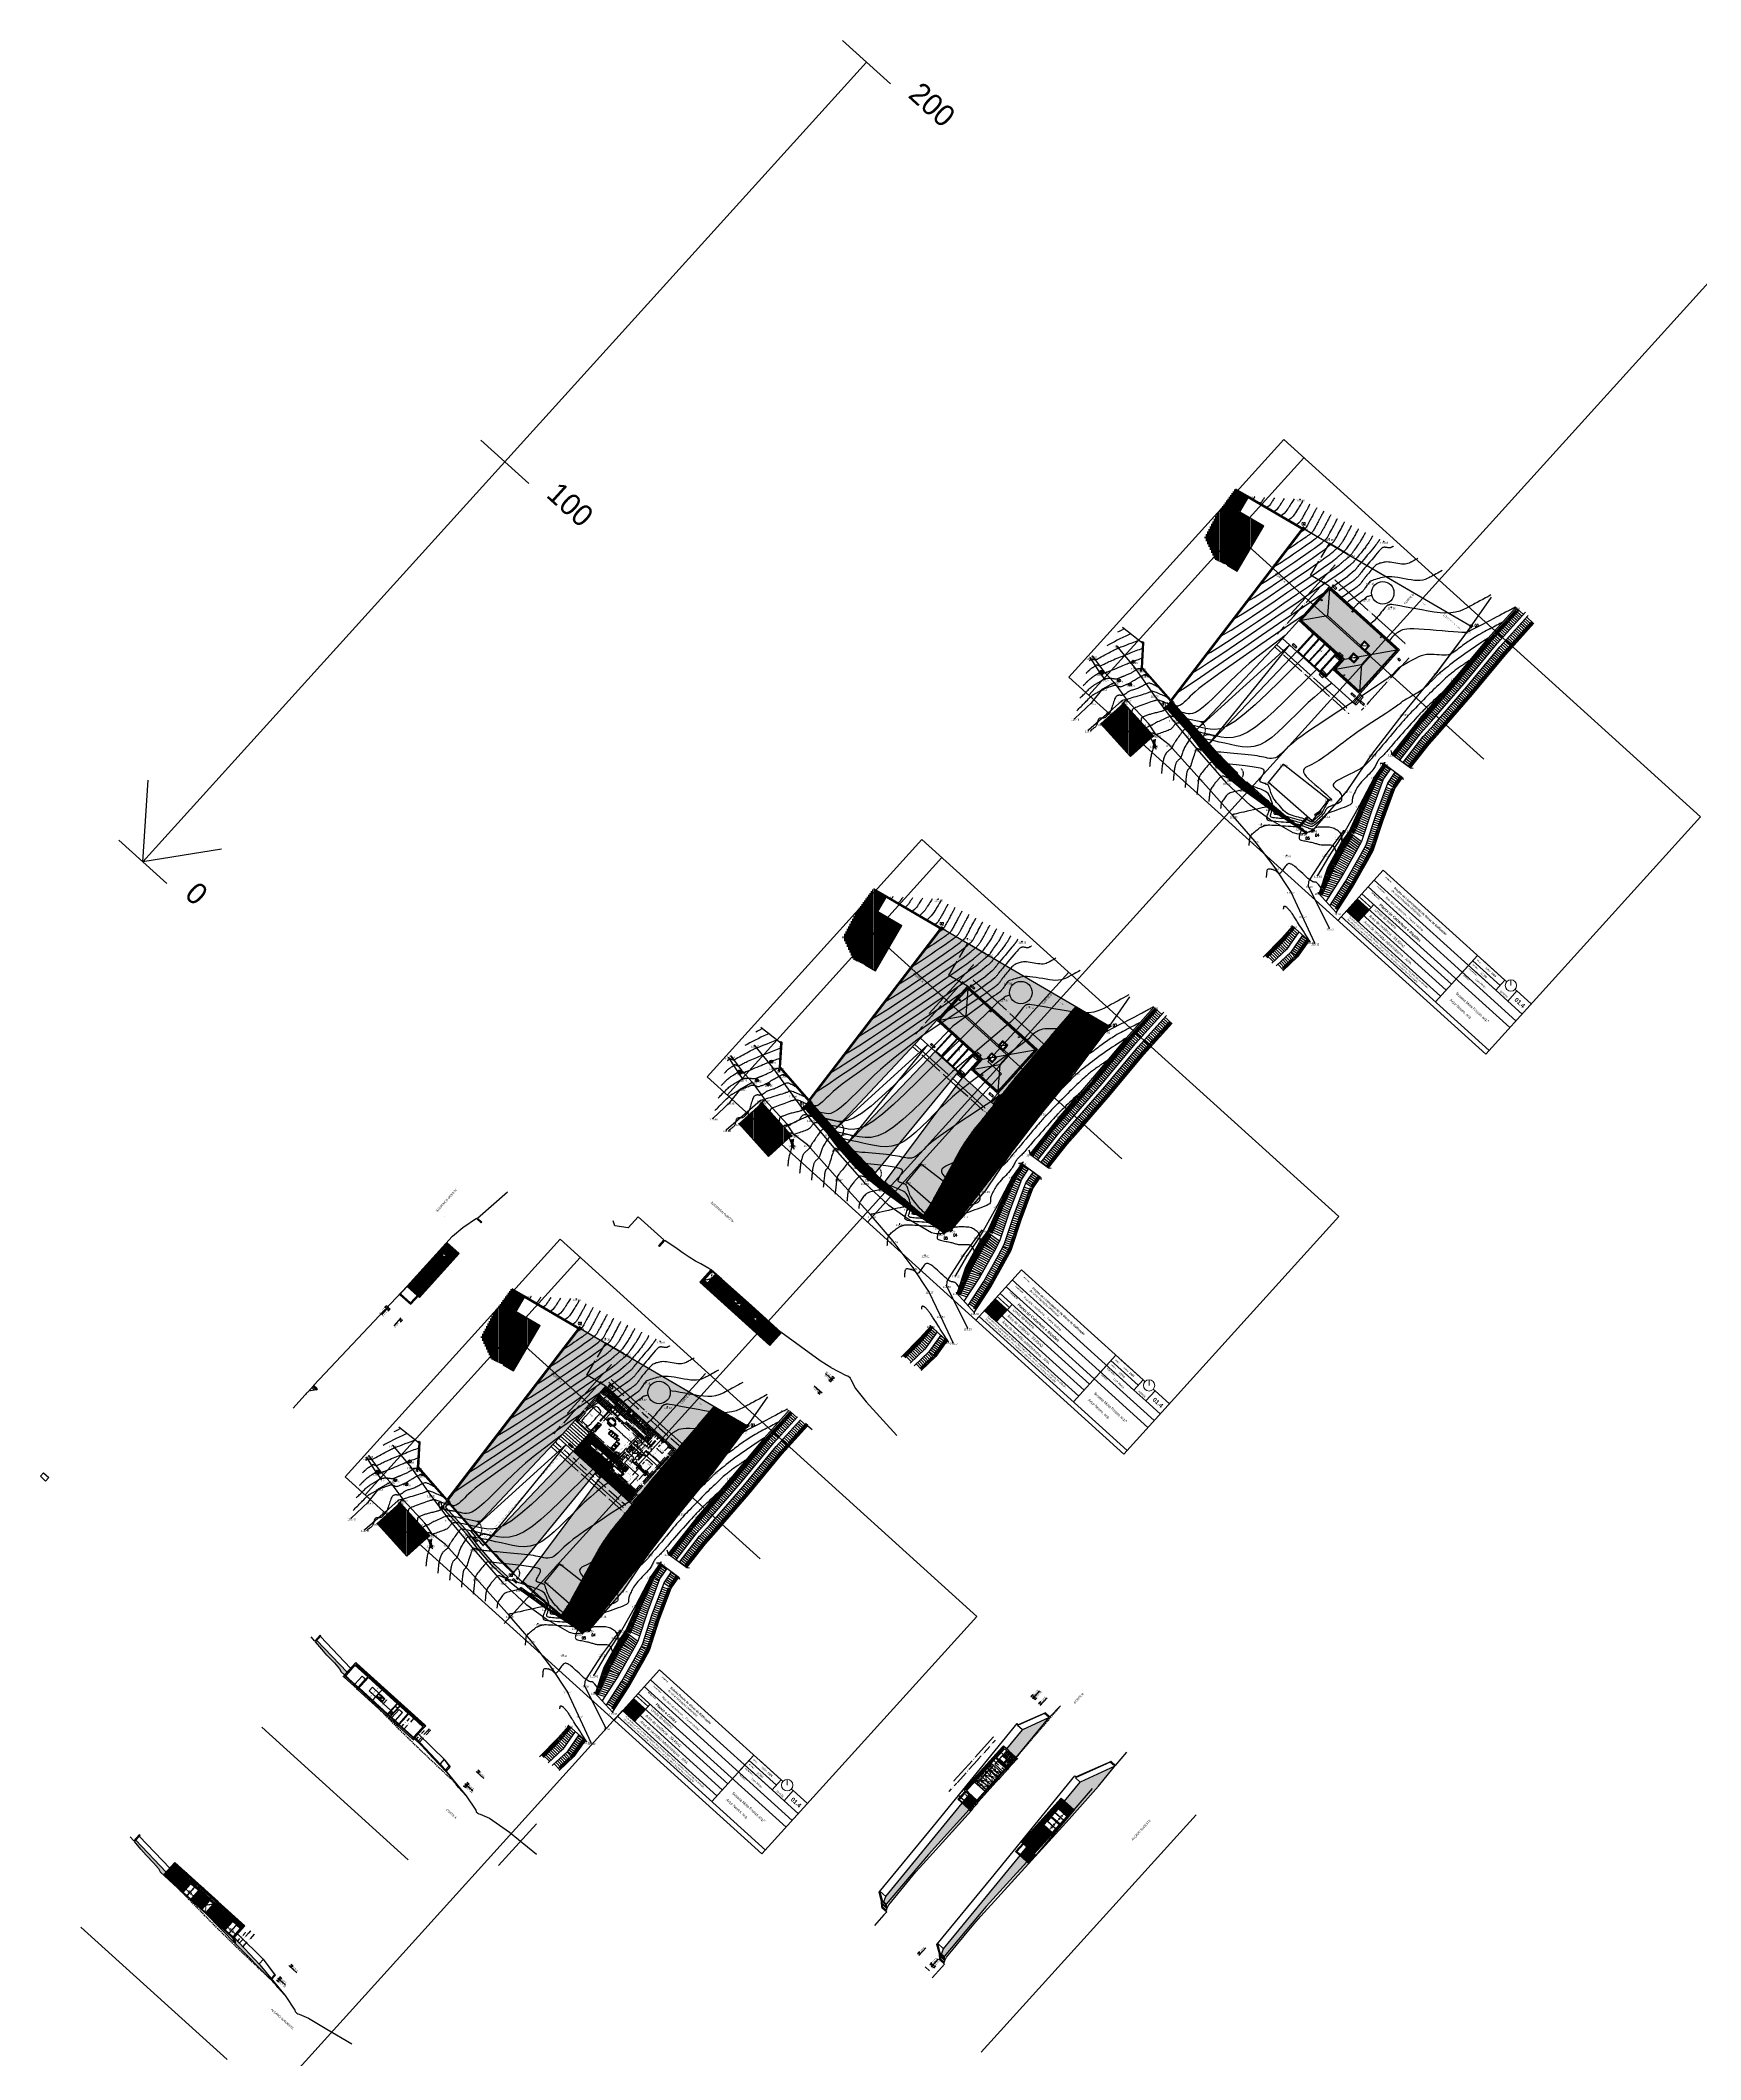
# Model space of a CAD drawing. Extents: x -196763 to -87592, y -65703 to -55832.
# Drawn here: x -87900.3 to -87592.4, y -65702.6 to -65328.1 of the extents above.
import ezdxf
from ezdxf.enums import TextEntityAlignment as Align

# ---------------------------------------------------------------- set-up
doc = ezdxf.new("R2010")
doc.units = 0
doc.header["$MEASUREMENT"] = 0
doc.header["$PDMODE"] = 34
doc.header["$PDSIZE"] = 0.05
for name, pattern in [('ACAD_ISO04W100', [30, 24, -3, 0, -3]), ('DASHED', [70, 50, -20]), ('HIDDEN', [0.375, 0.25, -0.125])]:
    doc.linetypes.add(name, pattern=pattern)
for name, color, linetype in [('.Legendas', 7, 'Continuous'), ('0_coordinates', 1, 'Continuous'), ('0_PROP.aux', 6, 'Continuous'), ('0_PROP.aux.cotas', 30, 'Continuous'), ('0_pROP.aux.legenda', 7, 'Continuous'), ('0_PROP.corte', 10, 'Continuous'), ('0_PROP.corte.vaos', 160, 'Continuous'), ('0_PROP.mob', 19, 'Continuous'), ('0_PROP.PMC', 5, 'Continuous'), ('0_PROP.trama', 251, 'Continuous'), ('0_PROP.vista1', 251, 'Continuous'), ('0_PROP.vista3', 254, 'Continuous'), ('0_PROP.vista4', 140, 'Continuous'), ('0_PROP_vista2', 252, 'Continuous'), ('0_PROPfinal', 4, 'Continuous'), ('0_Proposta', 6, 'Continuous'), ('0_tramas piso0', 7, 'Continuous'), ('AG_BOCA_INCENDIO', 7, 'Continuous'), ('CV', 8, 'Continuous'), ('CVD', 6, 'Continuous'), ('LEVTP_BERMA', 6, 'Continuous'), ('LEVTP_EDIF', 3, 'Continuous'), ('LEVTP_ELEC_POSTE_MEDIA_TENSAO', 7, 'Continuous'), ('LEVTP_MURO', 1, 'Continuous'), ('LEVTP_RIBEIRA', 8, 'Continuous'), ('LEVTP_SAN_DOM_CX', 7, 'Continuous'), ('LEVTP_SAN_PLUV_SARJETA', 7, 'Continuous'), ('POINTS', 2, 'Continuous'), ('Z', 1, 'Continuous')]:
    doc.layers.add(name, color=color, linetype=linetype)
for name, color, linetype, lineweight in [('01_vista', 253, 'Continuous', 9), ('0_folha', 7, 'Continuous', 9), ('0_Limites_Terreno', 30, 'DASHED', 35)]:
    doc.layers.add(name, color=color, linetype=linetype, lineweight=lineweight)
doc.styles.add('coordinates', font='romans', dxfattribs={"width": 0.8})
doc.styles.add('creativespace', font='GOTHIC.TTF')
doc.styles.add('TIMES NEW ROMAN', font='times.ttf')
doc.dimstyles.new('creativespace', dxfattribs={"dimtxt": 0.15, "dimasz": 0.05, "dimexe": 0.05, "dimexo": 0.05, "dimgap": 0.2, "dimtad": 0, "dimtoh": 1, "dimzin": 1, "dimtxsty": 'creativespace', "dimblk": 'OBLIQUE', "dimcen": 0, "dimclrd": 251, "dimclre": 256, "dimclrt": 30, "dimazin": 3, "dimtfac": 1, "dimtmove": 0, "dimatfit": 3, "dimldrblk": 'OBLIQUE', "dimfxl": 1, "dimlwd": -1, "dimlwe": -1, "dimarcsym": 0})
pattern_1 = [(228.012787504, (70.151984, 54.19178), (-4.799999999983, -5.400000000016), [0.0807216, -7.9914528282]), (184.969740728, (70.097984, 54.131778), (7.199999999998, 0.6000000000234), [0.1385208, -13.7135548567]), (132.51044708, (69.959984, 54.11978), (6.000000000021, -6.59999999998), [0.0976728, -9.6696195577]), (267.273689006, (69.725984, 53.969778), (0.599999999961, 12.000000000002), [0.1261428, -12.488134825]), (292.833654178, (69.719984, 53.843778), (-3.000000000023, 7.19999999999), [0.123693, -12.245623877]), (357.273689006, (69.767984, 53.729778), (-12.000000000002, 0.599999999961), [0.1261428, -12.488134825]), (37.694240467, (69.893984, 53.723778), (-7.7999999999805, -6.0000000000253), [0.1668174, -16.5149091293]), (72.255328375, (70.025984, 53.825778), (4.199999999957, 13.2000000000136), [0.1574928, -15.591792898]), (121.429565615, (70.073984, 53.975778), (-4.800000000025, 7.7999999999844), [0.12657, -12.530443866]), (175.23635831, (70.007984, 54.08378), (6.600000000002, -0.599999999979), [0.1444992, -7.0804575473]), (222.397437798, (69.863984, 54.095778), (-7.1999999999786, -6.6000000000233), [0.1868688, -18.500025003]), (138.814074834, (70.319984, 53.96378), (-4.200000000012, 3.599999999986), [0.0637806, -6.3143068876]), (171.46923439, (70.271984, 54.005778), (7.800000000004, -1.199999999975), [0.1213422, -12.0129068497]), (225, (70.152, 54.02378), (2e-12, -0.6), [0.0848526, -0.7636755374]), (203.198590514, (70.10998, 54.09578), (2.999999999996, 1.20000000001), [0.0456948, -4.5237690635]), (291.80140949, (70.06798, 54.07778), (-0.6, 1.8), [0.0646218, -3.1664770843]), (30.96375653, (70.09198, 54.01778), (1.8, 1.20000000001), [0.1049574, -3.393613737]), (161.56505118, (70.18198, 54.07178), (1.2, -0.6), [0.0758946, -1.821471996]), (16.389540334, (69.719984, 54.077778), (5.999999999994, 1.80000000002), [0.10632, -10.525707088]), (70.34617594, (69.821984, 54.10778), (-2.39999999998, -6.60000000001), [0.0891966, -8.8304446484]), (293.198590514, (70.18198, 54.19178), (-1.20000000001, 2.999999999996), [0.091389, -4.4780748635]), (343.610459666, (70.217984, 54.107778), (-6.000000000006, 1.799999999981), [0.10632, -10.525707088]), (339.44395478, (69.719984, 53.70578), (-3.000000000004, 1.19999999999), [0.102528, -5.0238742472]), (294.77514057, (69.815984, 53.66978), (-3.000000000021, 6.59999999999), [0.0859068, -8.504785838]), (66.80140949, (70.18798, 53.59178), (1.19999999999, 3.000000000004), [0.091389, -4.4780748635]), (17.354024636, (70.223984, 53.67578), (-7.799999999992, -2.400000000025), [0.1005786, -9.9572541685]), (69.44395478, (69.893984, 53.59178), (-1.19999999999, -3.000000000004), [0.051264, -5.0751382472]), (101.30993247, (70.15198, 53.59178), (-0.60000000001, 2.4), [0.030594, -3.028817708]), (165.96375653, (70.14598, 53.62178), (1.8, -0.6), [0.123693, -2.3501703754]), (186.009005957, (70.025984, 53.651778), (5.999999999998, 0.600000000019), [0.11463, -11.3483539047]), (303.69006753, (70.09198, 53.96378), (-0.6, 1.2), [0.0865332, -2.0767975653]), (353.157226587, (70.139984, 53.891778), (10.200000000004, -1.199999999967), [0.1510764, -14.9565375744]), (60.9453959, (70.289984, 53.87378), (-2.399999999986, -4.200000000008), [0.0617736, -6.1156044846]), (90, (70.32, 53.9278), (-0.6, 0.6), [0.036, -0.564]), (120.256437164, (70.013984, 53.66978), (2.400000000014, -4.199999999992), [0.0833544, -8.2521119937]), (48.012787504, (69.971984, 53.74178), (4.799999999982, 5.400000000016), [0.1614432, -7.9107312282]), (2e-10, (70.08, 53.8618), (0.6, 0.6), [0.156, -0.444]), (325.30484647, (70.235984, 53.86178), (6.000000000014, -4.19999999998), [0.0948684, -9.3919645805]), (254.0546041, (70.31398, 53.80778), (-0.59999999999, -2.4), [0.0873612, -4.2807047336]), (207.645975364, (70.289984, 53.723778), (-11.3999999999805, -6.000000000037), [0.142239, -14.0816845094]), (175.42607874, (70.163984, 53.657778), (-7.800000000002, 0.5999999999747), [0.1504794, -14.8974440448])]
pattern_2 = [(92.856958, (-87782.184158, -65667.4172295), (-0.00586769786, -0.00029282563), [])]
pattern_3 = [(90, (67.09838, 74.1472), (-0.25, -8e-13), [])]
pattern_4 = [(228.012787504, (137.250366, 128.338977), (-4.799999999983, -5.400000000016), [0.0807216, -7.9914528282]), (184.969740728, (137.196366, 128.278977), (7.199999999998, 0.6000000000234), [0.1385208, -13.7135548567]), (132.51044708, (137.058366, 128.266977), (6.000000000021, -6.59999999998), [0.0976728, -9.6696195577]), (267.273689006, (136.824366, 128.116977), (0.599999999961, 12.000000000002), [0.1261428, -12.488134825]), (292.833654178, (136.818366, 127.990977), (-3.000000000023, 7.19999999999), [0.123693, -12.245623877]), (357.273689006, (136.866366, 127.876977), (-12.000000000002, 0.599999999961), [0.1261428, -12.488134825]), (37.694240467, (136.992366, 127.870977), (-7.7999999999805, -6.0000000000253), [0.1668174, -16.5149091293]), (72.255328375, (137.124366, 127.972977), (4.199999999957, 13.2000000000136), [0.1574928, -15.591792898]), (121.429565615, (137.172366, 128.122977), (-4.800000000025, 7.7999999999844), [0.12657, -12.530443866]), (175.23635831, (137.106366, 128.230977), (6.600000000002, -0.599999999979), [0.1444992, -7.0804575473]), (222.397437798, (136.962366, 128.242977), (-7.1999999999786, -6.6000000000233), [0.1868688, -18.500025003]), (138.814074834, (137.418366, 128.110977), (-4.200000000012, 3.599999999986), [0.0637806, -6.3143068876]), (171.46923439, (137.370366, 128.152977), (7.800000000004, -1.199999999975), [0.1213422, -12.0129068497]), (225, (137.25037, 128.17098), (2e-12, -0.6), [0.0848526, -0.7636755374]), (203.198590514, (137.208366, 128.24298), (2.999999999996, 1.20000000001), [0.0456948, -4.5237690635]), (291.80140949, (137.16637, 128.22498), (-0.6, 1.8), [0.0646218, -3.1664770843]), (30.96375653, (137.19037, 128.16498), (1.8, 1.20000000001), [0.1049574, -3.393613737]), (161.56505118, (137.28037, 128.21898), (1.2, -0.6), [0.0758946, -1.821471996]), (16.389540334, (136.818366, 128.224977), (5.999999999994, 1.80000000002), [0.10632, -10.525707088]), (70.34617594, (136.920366, 128.254977), (-2.39999999998, -6.60000000001), [0.0891966, -8.8304446484]), (293.198590514, (137.280366, 128.33898), (-1.20000000001, 2.999999999996), [0.091389, -4.4780748635]), (343.610459666, (137.316366, 128.254977), (-6.000000000006, 1.799999999981), [0.10632, -10.525707088]), (339.44395478, (136.818366, 127.85298), (-3.000000000004, 1.19999999999), [0.102528, -5.0238742472]), (294.77514057, (136.914366, 127.816977), (-3.000000000021, 6.59999999999), [0.0859068, -8.504785838]), (66.80140949, (137.286366, 127.73898), (1.19999999999, 3.000000000004), [0.091389, -4.4780748635]), (17.354024636, (137.322366, 127.822977), (-7.799999999992, -2.400000000025), [0.1005786, -9.9572541685]), (69.44395478, (136.992366, 127.73898), (-1.19999999999, -3.000000000004), [0.051264, -5.0751382472]), (101.30993247, (137.25037, 127.73898), (-0.60000000001, 2.4), [0.030594, -3.028817708]), (165.96375653, (137.24437, 127.76898), (1.8, -0.6), [0.123693, -2.3501703754]), (186.009005957, (137.124366, 127.798977), (5.999999999998, 0.600000000019), [0.11463, -11.3483539047]), (303.69006753, (137.19037, 128.11098), (-0.6, 1.2), [0.0865332, -2.0767975653]), (353.157226587, (137.238366, 128.038977), (10.200000000004, -1.199999999967), [0.1510764, -14.9565375744]), (60.9453959, (137.388366, 128.02098), (-2.399999999986, -4.200000000008), [0.0617736, -6.1156044846]), (90, (137.41837, 128.075), (-0.6, 0.6), [0.036, -0.564]), (120.256437164, (137.112366, 127.816977), (2.400000000014, -4.199999999992), [0.0833544, -8.2521119937]), (48.012787504, (137.070366, 127.888977), (4.799999999982, 5.400000000016), [0.1614432, -7.9107312282]), (2e-10, (137.17837, 128.009), (0.6, 0.6), [0.156, -0.444]), (325.30484647, (137.334366, 128.008977), (6.000000000014, -4.19999999998), [0.0948684, -9.3919645805]), (254.0546041, (137.41237, 127.95498), (-0.59999999999, -2.4), [0.0873612, -4.2807047336]), (207.645975364, (137.388366, 127.870977), (-11.3999999999805, -6.000000000037), [0.142239, -14.0816845094]), (175.42607874, (137.262366, 127.804977), (-7.800000000002, 0.5999999999747), [0.1504794, -14.8974440448])]
pattern_5 = [(92.856958, (-87993.432527, -65789.233582), (-0.0203621576, 0.0318371669), [0.046875, -0.009375, 0, -0.009375])]
pattern_6 = [(90, (134.19676, 148.2944), (-0.25, -8e-13), [])]
pattern_7 = [(228.012787504, (204.34875, 202.486176), (-4.799999999983, -5.400000000016), [0.0807216, -7.9914528282]), (184.969740728, (204.294748, 202.426176), (7.199999999998, 0.6000000000234), [0.1385208, -13.7135548567]), (132.51044708, (204.15675, 202.414176), (6.000000000021, -6.59999999998), [0.0976728, -9.6696195577]), (267.273689006, (203.922748, 202.264176), (0.599999999961, 12.000000000002), [0.1261428, -12.488134825]), (292.833654178, (203.916748, 202.138176), (-3.000000000023, 7.19999999999), [0.123693, -12.245623877]), (357.273689006, (203.964748, 202.024176), (-12.000000000002, 0.599999999961), [0.1261428, -12.488134825]), (37.694240467, (204.090748, 202.018176), (-7.7999999999805, -6.0000000000253), [0.1668174, -16.5149091293]), (72.255328375, (204.222748, 202.120176), (4.199999999957, 13.2000000000136), [0.1574928, -15.591792898]), (121.429565615, (204.270748, 202.270176), (-4.800000000025, 7.7999999999844), [0.12657, -12.530443866]), (175.23635831, (204.20475, 202.378176), (6.600000000002, -0.599999999979), [0.1444992, -7.0804575473]), (222.397437798, (204.060748, 202.390176), (-7.1999999999786, -6.6000000000233), [0.1868688, -18.500025003]), (138.814074834, (204.51675, 202.258176), (-4.200000000012, 3.599999999986), [0.0637806, -6.3143068876]), (171.46923439, (204.468748, 202.300176), (7.800000000004, -1.199999999975), [0.1213422, -12.0129068497]), (225, (204.34875, 202.31818), (2e-12, -0.6), [0.0848526, -0.7636755374]), (203.198590514, (204.30675, 202.390176), (2.999999999996, 1.20000000001), [0.0456948, -4.5237690635]), (291.80140949, (204.26475, 202.37218), (-0.6, 1.8), [0.0646218, -3.1664770843]), (30.96375653, (204.28875, 202.31218), (1.8, 1.20000000001), [0.1049574, -3.393613737]), (161.56505118, (204.37875, 202.36618), (1.2, -0.6), [0.0758946, -1.821471996]), (16.389540334, (203.916748, 202.372176), (5.999999999994, 1.80000000002), [0.10632, -10.525707088]), (70.34617594, (204.01875, 202.402176), (-2.39999999998, -6.60000000001), [0.0891966, -8.8304446484]), (293.198590514, (204.37875, 202.486176), (-1.20000000001, 2.999999999996), [0.091389, -4.4780748635]), (343.610459666, (204.414748, 202.402176), (-6.000000000006, 1.799999999981), [0.10632, -10.525707088]), (339.44395478, (203.91675, 202.000176), (-3.000000000004, 1.19999999999), [0.102528, -5.0238742472]), (294.77514057, (204.01275, 201.964176), (-3.000000000021, 6.59999999999), [0.0859068, -8.504785838]), (66.80140949, (204.38475, 201.886176), (1.19999999999, 3.000000000004), [0.091389, -4.4780748635]), (17.354024636, (204.42075, 201.970176), (-7.799999999992, -2.400000000025), [0.1005786, -9.9572541685]), (69.44395478, (204.09075, 201.886176), (-1.19999999999, -3.000000000004), [0.051264, -5.0751382472]), (101.30993247, (204.34875, 201.88618), (-0.60000000001, 2.4), [0.030594, -3.028817708]), (165.96375653, (204.34275, 201.91618), (1.8, -0.6), [0.123693, -2.3501703754]), (186.009005957, (204.222748, 201.946176), (5.999999999998, 0.600000000019), [0.11463, -11.3483539047]), (303.69006753, (204.28875, 202.25818), (-0.6, 1.2), [0.0865332, -2.0767975653]), (353.157226587, (204.336748, 202.186176), (10.200000000004, -1.199999999967), [0.1510764, -14.9565375744]), (60.9453959, (204.48675, 202.168176), (-2.399999999986, -4.200000000008), [0.0617736, -6.1156044846]), (90, (204.51675, 202.2222), (-0.6, 0.6), [0.036, -0.564]), (120.256437164, (204.21075, 201.964176), (2.400000000014, -4.199999999992), [0.0833544, -8.2521119937]), (48.012787504, (204.16875, 202.036176), (4.799999999982, 5.400000000016), [0.1614432, -7.9107312282]), (2e-10, (204.27675, 202.1562), (0.6, 0.6), [0.156, -0.444]), (325.30484647, (204.43275, 202.156176), (6.000000000014, -4.19999999998), [0.0948684, -9.3919645805]), (254.0546041, (204.51075, 202.10218), (-0.59999999999, -2.4), [0.0873612, -4.2807047336]), (207.645975364, (204.486748, 202.018176), (-11.3999999999805, -6.000000000037), [0.142239, -14.0816845094]), (175.42607874, (204.360748, 201.952176), (-7.800000000002, 0.5999999999747), [0.1504794, -14.8974440448])]

# ---------------------------------------------------------------- blocks, each defined once
blk = doc.blocks.new('_Oblique')
at = {"color": 0, "linetype": 'ByBlock', "lineweight": -2}
blk.add_line((-0.5, -0.5), (0.5, 0.5), dxfattribs=at)
blk = doc.blocks.new('*D14')
at = {"layer": '0_PROP.aux.cotas', "color": 251, "transparency": 16777216}
for p, q in [((-87860.63, -65679.34), (-87861.41, -65680.19)), ((-87862.71, -65681.63), (-87861.93, -65680.77))]:
    blk.add_line(p, q, dxfattribs=at)
at = {"layer": 'DEFPOINTS', "color": 0, "transparency": 16777216}
for p in [(-87860.63, -65679.34), (-87862.71, -65681.63), (-87862.71, -65681.63)]:
    blk.add_point(p, dxfattribs=at)
at = {"layer": '0_PROP.aux.cotas', "color": 251, "transparency": 16777216, "xscale": 0.05, "yscale": 0.05, "zscale": 0.05}
for p, rotation in [((-87860.63, -65679.34), 47.85695784791795), ((-87862.71, -65681.63), 227.856957847918)]:
    blk.add_blockref('_Oblique', p, dxfattribs=dict(at, rotation=rotation))
at = {"layer": '0_PROP.aux.cotas', "color": 30, "transparency": 16777216, "insert": (-87861.67, -65680.48), "char_height": 0.15, "attachment_point": 5, "rotation": 47.857, "style": 'creativespace'}
blk.add_mtext('3,09', dxfattribs=at)
blk = doc.blocks.new('*D15')
at = {"layer": '0_PROP.aux.cotas', "color": 251, "transparency": 16777216}
blk.add_line((-87861.33, -65678.71), (-87861.71, -65679.12), dxfattribs=at)
at = {"layer": 'DEFPOINTS', "color": 0, "transparency": 16777216}
for p in [(-87861.71, -65679.12), (-87861.71, -65679.12), (-87861.33, -65678.71)]:
    blk.add_point(p, dxfattribs=at)
at = {"layer": '0_PROP.aux.cotas', "color": 251, "transparency": 16777216, "xscale": 0.05, "yscale": 0.05, "zscale": 0.05}
for p, rotation in [((-87861.71, -65679.12), 227.856957847918), ((-87861.33, -65678.71), 47.85695784791795)]:
    blk.add_blockref('_Oblique', p, dxfattribs=dict(at, rotation=rotation))
at = {"layer": '0_PROP.aux.cotas', "color": 30, "transparency": 16777216, "insert": (-87861.52, -65678.91), "char_height": 0.15, "attachment_point": 5, "rotation": 47.857, "style": 'creativespace'}
blk.add_mtext('0,56', dxfattribs=at)
blk = doc.blocks.new('*D16')
at = {"layer": '0_PROP.aux.cotas', "color": 251, "transparency": 16777216}
for p, q in [((-87861.71, -65679.12), (-87862.29, -65679.77)), ((-87863.41, -65681), (-87862.82, -65680.35))]:
    blk.add_line(p, q, dxfattribs=at)
at = {"layer": 'DEFPOINTS', "color": 0, "transparency": 16777216}
for p in [(-87861.71, -65679.12), (-87863.41, -65681), (-87863.41, -65681)]:
    blk.add_point(p, dxfattribs=at)
at = {"layer": '0_PROP.aux.cotas', "color": 251, "transparency": 16777216, "xscale": 0.05, "yscale": 0.05, "zscale": 0.05}
for p, rotation in [((-87861.71, -65679.12), 47.85695784791795), ((-87863.41, -65681), 227.856957847918)]:
    blk.add_blockref('_Oblique', p, dxfattribs=dict(at, rotation=rotation))
at = {"layer": '0_PROP.aux.cotas', "color": 30, "transparency": 16777216, "insert": (-87862.56, -65680.06), "char_height": 0.15, "attachment_point": 5, "rotation": 47.857, "style": 'creativespace'}
blk.add_mtext('2,53', dxfattribs=at)
blk = doc.blocks.new('*D17')
at = {"layer": '0_PROP.aux.cotas', "color": 251, "transparency": 16777216}
for p, q in [((-87862.29, -65679.04), (-87862.76, -65679.57)), ((-87863.76, -65680.68), (-87863.29, -65680.15))]:
    blk.add_line(p, q, dxfattribs=at)
at = {"layer": 'DEFPOINTS', "color": 0, "transparency": 16777216}
for p in [(-87862.29, -65679.04), (-87863.76, -65680.68), (-87863.76, -65680.68)]:
    blk.add_point(p, dxfattribs=at)
at = {"layer": '0_PROP.aux.cotas', "color": 251, "transparency": 16777216, "xscale": 0.05, "yscale": 0.05, "zscale": 0.05}
for p, rotation in [((-87862.29, -65679.04), 47.85695784791795), ((-87863.76, -65680.68), 227.856957847918)]:
    blk.add_blockref('_Oblique', p, dxfattribs=dict(at, rotation=rotation))
at = {"layer": '0_PROP.aux.cotas', "color": 30, "transparency": 16777216, "insert": (-87863.02, -65679.86), "char_height": 0.15, "attachment_point": 5, "rotation": 47.857, "style": 'creativespace'}
blk.add_mtext('2,20', dxfattribs=at)
blk = doc.blocks.new('*D18')
at = {"layer": '0_PROP.aux.cotas', "transparency": 16777216}
for p, q in [((-87795.46, -65578.08), (-87795.63, -65578.27)), ((-87793.07, -65580.25), (-87793.24, -65580.44))]:
    blk.add_line(p, q, dxfattribs=at)
at = {"layer": '0_PROP.aux.cotas', "color": 251, "transparency": 16777216}
for p, q in [((-87795.6, -65578.23), (-87794.69, -65579.05)), ((-87793.21, -65580.4), (-87794.11, -65579.58))]:
    blk.add_line(p, q, dxfattribs=at)
at = {"layer": 'DEFPOINTS', "color": 0, "transparency": 16777216}
for p in [(-87795.43, -65578.05), (-87793.21, -65580.4), (-87793.04, -65580.21)]:
    blk.add_point(p, dxfattribs=at)
at = {"layer": '0_PROP.aux.cotas', "color": 251, "transparency": 16777216, "xscale": 0.05, "yscale": 0.05, "zscale": 0.05}
for p, rotation in [((-87795.6, -65578.23), 137.856957847918), ((-87793.21, -65580.4), 317.856957847918)]:
    blk.add_blockref('_Oblique', p, dxfattribs=dict(at, rotation=rotation))
at = {"layer": '0_PROP.aux.cotas', "color": 30, "transparency": 16777216, "insert": (-87794.4, -65579.32), "char_height": 0.15, "attachment_point": 5, "rotation": 317.857, "style": 'creativespace'}
blk.add_mtext('3,23', dxfattribs=at)
blk = doc.blocks.new('*D19')
at = {"layer": '0_PROP.aux.cotas', "transparency": 16777216}
for p, q in [((-87792.96, -65580.35), (-87793.13, -65580.54)), ((-87787.65, -65585.15), (-87787.82, -65585.34))]:
    blk.add_line(p, q, dxfattribs=at)
at = {"layer": '0_PROP.aux.cotas', "color": 251, "transparency": 16777216}
for p, q in [((-87793.09, -65580.5), (-87790.73, -65582.64)), ((-87787.79, -65585.3), (-87790.15, -65583.16))]:
    blk.add_line(p, q, dxfattribs=at)
at = {"layer": 'DEFPOINTS', "color": 0, "transparency": 16777216}
for p in [(-87792.92, -65580.31), (-87787.79, -65585.3), (-87787.62, -65585.11)]:
    blk.add_point(p, dxfattribs=at)
at = {"layer": '0_PROP.aux.cotas', "color": 251, "transparency": 16777216, "xscale": 0.05, "yscale": 0.05, "zscale": 0.05}
for p, rotation in [((-87793.09, -65580.5), 137.856957847918), ((-87787.79, -65585.3), 317.856957847918)]:
    blk.add_blockref('_Oblique', p, dxfattribs=dict(at, rotation=rotation))
at = {"layer": '0_PROP.aux.cotas', "color": 30, "transparency": 16777216, "insert": (-87790.44, -65582.9), "char_height": 0.15, "attachment_point": 5, "rotation": 317.857, "style": 'creativespace'}
blk.add_mtext('7,15', dxfattribs=at)
blk = doc.blocks.new('*D20')
at = {"layer": '0_PROP.aux.cotas', "transparency": 16777216}
for p, q in [((-87787.55, -65585.24), (-87787.72, -65585.43)), ((-87785.6, -65587.01), (-87785.77, -65587.19))]:
    blk.add_line(p, q, dxfattribs=at)
at = {"layer": '0_PROP.aux.cotas', "color": 251, "transparency": 16777216}
for p, q in [((-87787.69, -65585.39), (-87787, -65586.01)), ((-87785.74, -65587.16), (-87786.42, -65586.54))]:
    blk.add_line(p, q, dxfattribs=at)
at = {"layer": 'DEFPOINTS', "color": 0, "transparency": 16777216}
for p in [(-87787.52, -65585.2), (-87785.74, -65587.16), (-87785.57, -65586.97)]:
    blk.add_point(p, dxfattribs=at)
at = {"layer": '0_PROP.aux.cotas', "color": 251, "transparency": 16777216, "xscale": 0.05, "yscale": 0.05, "zscale": 0.05}
for p, rotation in [((-87787.69, -65585.39), 137.856957847918), ((-87785.74, -65587.16), 317.856957847918)]:
    blk.add_blockref('_Oblique', p, dxfattribs=dict(at, rotation=rotation))
at = {"layer": '0_PROP.aux.cotas', "color": 30, "transparency": 16777216, "insert": (-87786.71, -65586.28), "char_height": 0.15, "attachment_point": 5, "rotation": 317.857, "style": 'creativespace'}
blk.add_mtext('2,63', dxfattribs=at)
blk = doc.blocks.new('*D21')
at = {"layer": '0_PROP.aux.cotas', "transparency": 16777216}
for p, q in [((-87785.5, -65587.1), (-87785.67, -65587.29)), ((-87782.86, -65589.49), (-87783.03, -65589.68))]:
    blk.add_line(p, q, dxfattribs=at)
at = {"layer": '0_PROP.aux.cotas', "color": 251, "transparency": 16777216}
for p, q in [((-87785.63, -65587.25), (-87784.61, -65588.18)), ((-87782.99, -65589.64), (-87784.02, -65588.71))]:
    blk.add_line(p, q, dxfattribs=at)
at = {"layer": 'DEFPOINTS', "color": 0, "transparency": 16777216}
for p in [(-87785.46, -65587.06), (-87782.82, -65589.45), (-87782.99, -65589.64)]:
    blk.add_point(p, dxfattribs=at)
at = {"layer": '0_PROP.aux.cotas', "color": 251, "transparency": 16777216, "xscale": 0.05, "yscale": 0.05, "zscale": 0.05}
for p, rotation in [((-87785.63, -65587.25), 137.856957847918), ((-87782.99, -65589.64), 317.856957847918)]:
    blk.add_blockref('_Oblique', p, dxfattribs=dict(at, rotation=rotation))
at = {"layer": '0_PROP.aux.cotas', "color": 30, "transparency": 16777216, "insert": (-87784.31, -65588.45), "char_height": 0.15, "attachment_point": 5, "rotation": 317.857, "style": 'creativespace'}
blk.add_mtext('3,56', dxfattribs=at)
blk = doc.blocks.new('*D22')
at = {"layer": '0_PROP.aux.cotas', "color": 251, "transparency": 16777216}
for p, q in [((-87795.22, -65578.23), (-87795.9, -65578.98)), ((-87797.1, -65580.3), (-87796.42, -65579.56))]:
    blk.add_line(p, q, dxfattribs=at)
at = {"layer": '0_PROP.aux.cotas', "transparency": 16777216}
for p, q in [((-87795.39, -65578.08), (-87795.19, -65578.26)), ((-87797.27, -65580.15), (-87797.06, -65580.34))]:
    blk.add_line(p, q, dxfattribs=at)
at = {"layer": 'DEFPOINTS', "color": 0, "transparency": 16777216}
for p in [(-87795.43, -65578.05), (-87797.3, -65580.12), (-87797.1, -65580.3)]:
    blk.add_point(p, dxfattribs=at)
at = {"layer": '0_PROP.aux.cotas', "color": 251, "transparency": 16777216, "xscale": 0.05, "yscale": 0.05, "zscale": 0.05}
for p, rotation in [((-87795.22, -65578.23), 47.85695784791795), ((-87797.1, -65580.3), 227.856957847918)]:
    blk.add_blockref('_Oblique', p, dxfattribs=dict(at, rotation=rotation))
at = {"layer": '0_PROP.aux.cotas', "color": 30, "transparency": 16777216, "insert": (-87796.16, -65579.27), "char_height": 0.15, "attachment_point": 5, "rotation": 47.857, "style": 'creativespace'}
blk.add_mtext('2,79', dxfattribs=at)
blk = doc.blocks.new('*D23')
at = {"layer": '0_PROP.aux.cotas', "color": 251, "transparency": 16777216}
for p, q in [((-87797.19, -65580.41), (-87798.63, -65581.99)), ((-87800.59, -65584.16), (-87799.16, -65582.58))]:
    blk.add_line(p, q, dxfattribs=at)
at = {"layer": '0_PROP.aux.cotas', "transparency": 16777216}
for p, q in [((-87797.36, -65580.25), (-87797.16, -65580.44)), ((-87800.76, -65584.01), (-87800.55, -65584.2))]:
    blk.add_line(p, q, dxfattribs=at)
at = {"layer": 'DEFPOINTS', "color": 0, "transparency": 16777216}
for p in [(-87797.4, -65580.22), (-87800.8, -65583.98), (-87800.59, -65584.16)]:
    blk.add_point(p, dxfattribs=at)
at = {"layer": '0_PROP.aux.cotas', "color": 251, "transparency": 16777216, "xscale": 0.05, "yscale": 0.05, "zscale": 0.05}
for p, rotation in [((-87797.19, -65580.41), 47.85695784791795), ((-87800.59, -65584.16), 227.856957847918)]:
    blk.add_blockref('_Oblique', p, dxfattribs=dict(at, rotation=rotation))
at = {"layer": '0_PROP.aux.cotas', "color": 30, "transparency": 16777216, "insert": (-87798.89, -65582.28), "char_height": 0.15, "attachment_point": 5, "rotation": 47.857, "style": 'creativespace'}
blk.add_mtext('5,07', dxfattribs=at)
blk = doc.blocks.new('*D24')
at = {"layer": '0_PROP.aux.cotas', "transparency": 16777216}
for p, q in [((-87800.76, -65583.94), (-87800.61, -65583.77)), ((-87798.37, -65586.1), (-87798.22, -65585.94))]:
    blk.add_line(p, q, dxfattribs=at)
at = {"layer": '0_PROP.aux.cotas', "color": 251, "transparency": 16777216}
for p, q in [((-87800.64, -65583.81), (-87799.74, -65584.62)), ((-87798.25, -65585.97), (-87799.15, -65585.15))]:
    blk.add_line(p, q, dxfattribs=at)
at = {"layer": 'DEFPOINTS', "color": 0, "transparency": 16777216}
for p in [(-87800.8, -65583.98), (-87798.4, -65586.14), (-87798.25, -65585.97)]:
    blk.add_point(p, dxfattribs=at)
at = {"layer": '0_PROP.aux.cotas', "color": 251, "transparency": 16777216, "xscale": 0.05, "yscale": 0.05, "zscale": 0.05}
for p, rotation in [((-87800.64, -65583.81), 137.856957847918), ((-87798.25, -65585.97), 317.856957847918)]:
    blk.add_blockref('_Oblique', p, dxfattribs=dict(at, rotation=rotation))
at = {"layer": '0_PROP.aux.cotas', "color": 30, "transparency": 16777216, "insert": (-87799.45, -65584.89), "char_height": 0.15, "attachment_point": 5, "rotation": 317.857, "style": 'creativespace'}
blk.add_mtext('3,23', dxfattribs=at)
blk = doc.blocks.new('*D25')
at = {"layer": '0_PROP.aux.cotas', "color": 251, "transparency": 16777216}
for p, q in [((-87798.14, -65586.07), (-87795.78, -65588.21)), ((-87792.83, -65590.87), (-87795.2, -65588.73))]:
    blk.add_line(p, q, dxfattribs=at)
at = {"layer": 'DEFPOINTS', "color": 0, "transparency": 16777216}
for p in [(-87798.14, -65586.07), (-87792.83, -65590.87), (-87792.83, -65590.87)]:
    blk.add_point(p, dxfattribs=at)
at = {"layer": '0_PROP.aux.cotas', "color": 251, "transparency": 16777216, "xscale": 0.05, "yscale": 0.05, "zscale": 0.05}
for p, rotation in [((-87798.14, -65586.07), 137.856957847918), ((-87792.83, -65590.87), 317.856957847918)]:
    blk.add_blockref('_Oblique', p, dxfattribs=dict(at, rotation=rotation))
at = {"layer": '0_PROP.aux.cotas', "color": 30, "transparency": 16777216, "insert": (-87795.49, -65588.47), "char_height": 0.15, "attachment_point": 5, "rotation": 317.857, "style": 'creativespace'}
blk.add_mtext('7,15', dxfattribs=at)
blk = doc.blocks.new('*D26')
at = {"layer": '0_PROP.aux.cotas', "color": 251, "transparency": 16777216}
for p, q in [((-87783.02, -65589.28), (-87783.92, -65590.28)), ((-87785.35, -65591.86), (-87784.45, -65590.86))]:
    blk.add_line(p, q, dxfattribs=at)
at = {"layer": '0_PROP.aux.cotas', "transparency": 16777216}
for p, q in [((-87782.86, -65589.42), (-87783.05, -65589.24)), ((-87785.2, -65592), (-87785.39, -65591.83))]:
    blk.add_line(p, q, dxfattribs=at)
at = {"layer": 'DEFPOINTS', "color": 0, "transparency": 16777216}
for p in [(-87782.82, -65589.45), (-87785.35, -65591.86), (-87785.16, -65592.04)]:
    blk.add_point(p, dxfattribs=at)
at = {"layer": '0_PROP.aux.cotas', "color": 251, "transparency": 16777216, "xscale": 0.05, "yscale": 0.05, "zscale": 0.05}
for p, rotation in [((-87783.02, -65589.28), 47.85695784791795), ((-87785.35, -65591.86), 227.856957847918)]:
    blk.add_blockref('_Oblique', p, dxfattribs=dict(at, rotation=rotation))
at = {"layer": '0_PROP.aux.cotas', "color": 30, "transparency": 16777216, "insert": (-87784.19, -65590.57), "char_height": 0.15, "attachment_point": 5, "rotation": 47.857, "style": 'creativespace'}
blk.add_mtext('3,49', dxfattribs=at)
blk = doc.blocks.new('*D27')
at = {"layer": '0_PROP.aux.cotas', "color": 251, "transparency": 16777216}
for p, q in [((-87785.45, -65591.97), (-87786.22, -65592.82)), ((-87787.52, -65594.25), (-87786.75, -65593.4))]:
    blk.add_line(p, q, dxfattribs=at)
at = {"layer": 'DEFPOINTS', "color": 0, "transparency": 16777216}
for p in [(-87785.45, -65591.97), (-87787.52, -65594.25), (-87787.52, -65594.25)]:
    blk.add_point(p, dxfattribs=at)
at = {"layer": '0_PROP.aux.cotas', "color": 251, "transparency": 16777216, "xscale": 0.05, "yscale": 0.05, "zscale": 0.05}
for p, rotation in [((-87785.45, -65591.97), 47.85695784791795), ((-87787.52, -65594.25), 227.856957847918)]:
    blk.add_blockref('_Oblique', p, dxfattribs=dict(at, rotation=rotation))
at = {"layer": '0_PROP.aux.cotas', "color": 30, "transparency": 16777216, "insert": (-87786.48, -65593.11), "char_height": 0.15, "attachment_point": 5, "rotation": 47.857, "style": 'creativespace'}
blk.add_mtext('3,09', dxfattribs=at)
blk = doc.blocks.new('*D28')
at = {"layer": '0_PROP.aux.cotas', "color": 251, "transparency": 16777216}
for p, q in [((-87790.06, -65597.06), (-87789.1, -65596)), ((-87787.61, -65594.36), (-87788.57, -65595.42))]:
    blk.add_line(p, q, dxfattribs=at)
at = {"layer": 'DEFPOINTS', "color": 0, "transparency": 16777216}
for p in [(-87790.06, -65597.06), (-87787.61, -65594.36), (-87787.61, -65594.36)]:
    blk.add_point(p, dxfattribs=at)
at = {"layer": '0_PROP.aux.cotas', "color": 251, "transparency": 16777216, "xscale": 0.05, "yscale": 0.05, "zscale": 0.05}
for p, rotation in [((-87790.06, -65597.06), 227.856957847918), ((-87787.61, -65594.36), 47.85695784791795)]:
    blk.add_blockref('_Oblique', p, dxfattribs=dict(at, rotation=rotation))
at = {"layer": '0_PROP.aux.cotas', "color": 30, "transparency": 16777216, "insert": (-87788.84, -65595.71), "char_height": 0.15, "attachment_point": 5, "rotation": 47.857, "style": 'creativespace'}
blk.add_mtext('3,65', dxfattribs=at)
blk = doc.blocks.new('*D29')
at = {"layer": '0_PROP.aux.cotas', "color": 251, "transparency": 16777216}
for p, q in [((-87787.82, -65584.93), (-87788.41, -65585.58)), ((-87789.53, -65586.81), (-87788.94, -65586.16))]:
    blk.add_line(p, q, dxfattribs=at)
at = {"layer": '0_PROP.aux.cotas', "transparency": 16777216}
for p, q in [((-87787.66, -65585.08), (-87787.86, -65584.89)), ((-87789.36, -65586.96), (-87789.56, -65586.78))]:
    blk.add_line(p, q, dxfattribs=at)
at = {"layer": 'DEFPOINTS', "color": 0, "transparency": 16777216}
for p in [(-87787.62, -65585.11), (-87789.53, -65586.81), (-87789.33, -65586.99)]:
    blk.add_point(p, dxfattribs=at)
at = {"layer": '0_PROP.aux.cotas', "color": 251, "transparency": 16777216, "xscale": 0.05, "yscale": 0.05, "zscale": 0.05}
for p, rotation in [((-87787.82, -65584.93), 47.85695784791795), ((-87789.53, -65586.81), 227.856957847918)]:
    blk.add_blockref('_Oblique', p, dxfattribs=dict(at, rotation=rotation))
at = {"layer": '0_PROP.aux.cotas', "color": 30, "transparency": 16777216, "insert": (-87788.67, -65585.87), "char_height": 0.15, "attachment_point": 5, "rotation": 47.857, "style": 'creativespace'}
blk.add_mtext('2,54', dxfattribs=at)
blk = doc.blocks.new('*D30')
at = {"layer": '0_PROP.aux.cotas', "color": 251, "transparency": 16777216}
for p, q in [((-87793.19, -65590.86), (-87791.62, -65589.13)), ((-87789.53, -65586.81), (-87791.09, -65588.54))]:
    blk.add_line(p, q, dxfattribs=at)
at = {"layer": 'DEFPOINTS', "color": 0, "transparency": 16777216}
for p in [(-87789.53, -65586.81), (-87793.19, -65590.86), (-87793.19, -65590.86)]:
    blk.add_point(p, dxfattribs=at)
at = {"layer": '0_PROP.aux.cotas', "color": 251, "transparency": 16777216, "xscale": 0.05, "yscale": 0.05, "zscale": 0.05}
for p, rotation in [((-87789.53, -65586.81), 47.85695784791795), ((-87793.19, -65590.86), 227.856957847918)]:
    blk.add_blockref('_Oblique', p, dxfattribs=dict(at, rotation=rotation))
at = {"layer": '0_PROP.aux.cotas', "color": 30, "transparency": 16777216, "insert": (-87791.36, -65588.84), "char_height": 0.15, "attachment_point": 5, "rotation": 47.857, "style": 'creativespace'}
blk.add_mtext('5,46', dxfattribs=at)
blk = doc.blocks.new('*D31')
at = {"layer": '0_PROP.aux.cotas', "color": 251, "transparency": 16777216}
for p, q in [((-87797.97, -65586.53), (-87796.4, -65584.8)), ((-87794.31, -65582.49), (-87795.87, -65584.22))]:
    blk.add_line(p, q, dxfattribs=at)
at = {"layer": '0_PROP.aux.cotas', "transparency": 16777216}
for p, q in [((-87794.59, -65582.23), (-87794.27, -65582.52)), ((-87798.25, -65586.28), (-87797.93, -65586.57))]:
    blk.add_line(p, q, dxfattribs=at)
at = {"layer": 'DEFPOINTS', "color": 0, "transparency": 16777216}
for p in [(-87794.63, -65582.19), (-87798.29, -65586.24), (-87797.97, -65586.53)]:
    blk.add_point(p, dxfattribs=at)
at = {"layer": '0_PROP.aux.cotas', "color": 251, "transparency": 16777216, "xscale": 0.05, "yscale": 0.05, "zscale": 0.05}
for p, rotation in [((-87794.31, -65582.49), 47.85695784791795), ((-87797.97, -65586.53), 227.856957847918)]:
    blk.add_blockref('_Oblique', p, dxfattribs=dict(at, rotation=rotation))
at = {"layer": '0_PROP.aux.cotas', "color": 30, "transparency": 16777216, "insert": (-87796.14, -65584.51), "char_height": 0.15, "attachment_point": 5, "rotation": 47.857, "style": 'creativespace'}
blk.add_mtext('5,46', dxfattribs=at)
blk = doc.blocks.new('*D32')
at = {"layer": '0_PROP.aux.cotas', "color": 251, "transparency": 16777216}
for p, q in [((-87794.86, -65582.45), (-87794.28, -65582.97)), ((-87793.12, -65584.03), (-87793.7, -65583.5))]:
    blk.add_line(p, q, dxfattribs=at)
at = {"layer": 'DEFPOINTS', "color": 0, "transparency": 16777216}
for p in [(-87794.86, -65582.45), (-87793.12, -65584.03), (-87793.12, -65584.03)]:
    blk.add_point(p, dxfattribs=at)
at = {"layer": '0_PROP.aux.cotas', "color": 251, "transparency": 16777216, "xscale": 0.05, "yscale": 0.05, "zscale": 0.05}
for p, rotation in [((-87794.86, -65582.45), 137.856957847918), ((-87793.12, -65584.03), 317.856957847918)]:
    blk.add_blockref('_Oblique', p, dxfattribs=dict(at, rotation=rotation))
at = {"layer": '0_PROP.aux.cotas', "color": 30, "transparency": 16777216, "insert": (-87793.99, -65583.24), "char_height": 0.15, "attachment_point": 5, "rotation": 317.857, "style": 'creativespace'}
blk.add_mtext('2,35', dxfattribs=at)
blk = doc.blocks.new('*D33')
at = {"layer": '0_PROP.aux.cotas', "color": 251, "transparency": 16777216}
for p, q in [((-87793.12, -65584.03), (-87792.79, -65584.32)), ((-87791.93, -65585.11), (-87792.25, -65584.81))]:
    blk.add_line(p, q, dxfattribs=at)
at = {"layer": 'DEFPOINTS', "color": 0, "transparency": 16777216}
for p in [(-87793.12, -65584.03), (-87791.93, -65585.11), (-87791.93, -65585.11)]:
    blk.add_point(p, dxfattribs=at)
at = {"layer": '0_PROP.aux.cotas', "color": 251, "transparency": 16777216, "xscale": 0.05, "yscale": 0.05, "zscale": 0.05}
for p, rotation in [((-87793.12, -65584.03), 137.856957847918), ((-87791.93, -65585.11), 317.856957847918)]:
    blk.add_blockref('_Oblique', p, dxfattribs=dict(at, rotation=rotation))
at = {"layer": '0_PROP.aux.cotas', "color": 30, "transparency": 16777216, "insert": (-87792.52, -65584.57), "char_height": 0.15, "attachment_point": 5, "rotation": 317.857, "style": 'creativespace'}
blk.add_mtext('1,61', dxfattribs=at)
blk = doc.blocks.new('*D34')
at = {"layer": '0_PROP.aux.cotas', "color": 251, "transparency": 16777216}
for p, q in [((-87791.93, -65585.11), (-87791.04, -65585.91)), ((-87789.56, -65587.25), (-87790.45, -65586.44))]:
    blk.add_line(p, q, dxfattribs=at)
at = {"layer": 'DEFPOINTS', "color": 0, "transparency": 16777216}
for p in [(-87791.93, -65585.11), (-87789.56, -65587.25), (-87789.56, -65587.25)]:
    blk.add_point(p, dxfattribs=at)
at = {"layer": '0_PROP.aux.cotas', "color": 251, "transparency": 16777216, "xscale": 0.05, "yscale": 0.05, "zscale": 0.05}
for p, rotation in [((-87791.93, -65585.11), 137.856957847918), ((-87789.56, -65587.25), 317.856957847918)]:
    blk.add_blockref('_Oblique', p, dxfattribs=dict(at, rotation=rotation))
at = {"layer": '0_PROP.aux.cotas', "color": 30, "transparency": 16777216, "insert": (-87790.74, -65586.18), "char_height": 0.15, "attachment_point": 5, "rotation": 317.857, "style": 'creativespace'}
blk.add_mtext('3,20', dxfattribs=at)
blk = doc.blocks.new('*D35')
at = {"layer": '0_PROP.aux.cotas', "transparency": 16777216}
for p, q in [((-87789.84, -65583.98), (-87790.01, -65584.17)), ((-87788.06, -65585.59), (-87788.23, -65585.78))]:
    blk.add_line(p, q, dxfattribs=at)
at = {"layer": '0_PROP.aux.cotas', "color": 251, "transparency": 16777216}
for p, q in [((-87789.98, -65584.14), (-87789.38, -65584.68)), ((-87788.2, -65585.75), (-87788.79, -65585.21))]:
    blk.add_line(p, q, dxfattribs=at)
at = {"layer": 'DEFPOINTS', "color": 0, "transparency": 16777216}
for p in [(-87789.98, -65584.14), (-87789.8, -65583.94), (-87788.02, -65585.56)]:
    blk.add_point(p, dxfattribs=at)
at = {"layer": '0_PROP.aux.cotas', "color": 251, "transparency": 16777216, "xscale": 0.05, "yscale": 0.05, "zscale": 0.05}
for p, rotation in [((-87789.98, -65584.14), 137.856957847918), ((-87788.2, -65585.75), 317.856957847918)]:
    blk.add_blockref('_Oblique', p, dxfattribs=dict(at, rotation=rotation))
at = {"layer": '0_PROP.aux.cotas', "color": 30, "transparency": 16777216, "insert": (-87789.09, -65584.94), "char_height": 0.15, "attachment_point": 5, "rotation": 317.857, "style": 'creativespace'}
blk.add_mtext('2,40', dxfattribs=at)
blk = doc.blocks.new('*D36')
at = {"layer": '0_PROP.aux.cotas', "transparency": 16777216}
for p, q in [((-87793.36, -65580.79), (-87793.53, -65580.98)), ((-87789.84, -65583.98), (-87790.01, -65584.17))]:
    blk.add_line(p, q, dxfattribs=at)
at = {"layer": '0_PROP.aux.cotas', "color": 251, "transparency": 16777216}
for p, q in [((-87793.5, -65580.95), (-87792.03, -65582.28)), ((-87789.98, -65584.14), (-87791.44, -65582.81))]:
    blk.add_line(p, q, dxfattribs=at)
at = {"layer": 'DEFPOINTS', "color": 0, "transparency": 16777216}
for p in [(-87793.5, -65580.95), (-87793.33, -65580.76), (-87789.8, -65583.94)]:
    blk.add_point(p, dxfattribs=at)
at = {"layer": '0_PROP.aux.cotas', "color": 251, "transparency": 16777216, "xscale": 0.05, "yscale": 0.05, "zscale": 0.05}
for p, rotation in [((-87793.5, -65580.95), 137.856957847918), ((-87789.98, -65584.14), 317.856957847918)]:
    blk.add_blockref('_Oblique', p, dxfattribs=dict(at, rotation=rotation))
at = {"layer": '0_PROP.aux.cotas', "color": 30, "transparency": 16777216, "insert": (-87791.74, -65582.54), "char_height": 0.15, "attachment_point": 5, "rotation": 317.857, "style": 'creativespace'}
blk.add_mtext('4,75', dxfattribs=at)
blk = doc.blocks.new('*D37')
at = {"layer": '0_PROP.aux.cotas', "color": 251, "transparency": 16777216}
for p, q in [((-87789.45, -65587.34), (-87788.77, -65587.96)), ((-87787.5, -65589.11), (-87788.18, -65588.49))]:
    blk.add_line(p, q, dxfattribs=at)
at = {"layer": 'DEFPOINTS', "color": 0, "transparency": 16777216}
for p in [(-87789.45, -65587.34), (-87787.5, -65589.11), (-87787.5, -65589.11)]:
    blk.add_point(p, dxfattribs=at)
at = {"layer": '0_PROP.aux.cotas', "color": 251, "transparency": 16777216, "xscale": 0.05, "yscale": 0.05, "zscale": 0.05}
for p, rotation in [((-87789.45, -65587.34), 137.8595235843904), ((-87787.5, -65589.11), 317.8595235843904)]:
    blk.add_blockref('_Oblique', p, dxfattribs=dict(at, rotation=rotation))
at = {"layer": '0_PROP.aux.cotas', "color": 30, "transparency": 16777216, "insert": (-87788.48, -65588.23), "char_height": 0.15, "attachment_point": 5, "rotation": 317.8595, "style": 'creativespace'}
blk.add_mtext('2,63', dxfattribs=at)
blk = doc.blocks.new('*D38')
at = {"layer": '0_PROP.aux.cotas', "color": 251, "transparency": 16777216}
for p, q in [((-87787.42, -65588.33), (-87786.93, -65587.79)), ((-87785.91, -65586.66), (-87786.4, -65587.2))]:
    blk.add_line(p, q, dxfattribs=at)
at = {"layer": 'DEFPOINTS', "color": 0, "transparency": 16777216}
for p in [(-87787.42, -65588.33), (-87787.42, -65588.33), (-87785.91, -65586.66)]:
    blk.add_point(p, dxfattribs=at)
at = {"layer": '0_PROP.aux.cotas', "color": 251, "transparency": 16777216, "xscale": 0.05, "yscale": 0.05, "zscale": 0.05}
for p, rotation in [((-87787.42, -65588.33), 227.856957847918), ((-87785.91, -65586.66), 47.85695784791795)]:
    blk.add_blockref('_Oblique', p, dxfattribs=dict(at, rotation=rotation))
at = {"layer": '0_PROP.aux.cotas', "color": 30, "transparency": 16777216, "insert": (-87786.67, -65587.49), "char_height": 0.15, "attachment_point": 5, "rotation": 47.857, "style": 'creativespace'}
blk.add_mtext('2,25', dxfattribs=at)
blk = doc.blocks.new('*D39')
at = {"layer": '0_PROP.aux.cotas', "color": 251, "transparency": 16777216}
for p, q in [((-87789.08, -65590.16), (-87788.56, -65589.59)), ((-87787.52, -65588.43), (-87788.03, -65589))]:
    blk.add_line(p, q, dxfattribs=at)
at = {"layer": 'DEFPOINTS', "color": 0, "transparency": 16777216}
for p in [(-87787.52, -65588.43), (-87789.08, -65590.16), (-87789.08, -65590.16)]:
    blk.add_point(p, dxfattribs=at)
at = {"layer": '0_PROP.aux.cotas', "color": 251, "transparency": 16777216, "xscale": 0.05, "yscale": 0.05, "zscale": 0.05}
for p, rotation in [((-87787.52, -65588.43), 47.85695784791795), ((-87789.08, -65590.16), 227.856957847918)]:
    blk.add_blockref('_Oblique', p, dxfattribs=dict(at, rotation=rotation))
at = {"layer": '0_PROP.aux.cotas', "color": 30, "transparency": 16777216, "insert": (-87788.3, -65589.29), "char_height": 0.15, "attachment_point": 5, "rotation": 47.857, "style": 'creativespace'}
blk.add_mtext('2,32', dxfattribs=at)
blk = doc.blocks.new('*D40')
at = {"layer": '0_PROP.aux.cotas', "color": 251, "transparency": 16777216}
for p, q in [((-87790.41, -65591.63), (-87790.05, -65591.23)), ((-87789.17, -65590.26), (-87789.54, -65590.66))]:
    blk.add_line(p, q, dxfattribs=at)
at = {"layer": 'DEFPOINTS', "color": 0, "transparency": 16777216}
for p in [(-87790.41, -65591.63), (-87790.41, -65591.63), (-87789.17, -65590.26)]:
    blk.add_point(p, dxfattribs=at)
at = {"layer": '0_PROP.aux.cotas', "color": 251, "transparency": 16777216, "xscale": 0.05, "yscale": 0.05, "zscale": 0.05}
for p, rotation in [((-87790.41, -65591.63), 227.856957847918), ((-87789.17, -65590.26), 47.85695784791795)]:
    blk.add_blockref('_Oblique', p, dxfattribs=dict(at, rotation=rotation))
at = {"layer": '0_PROP.aux.cotas', "color": 30, "transparency": 16777216, "insert": (-87789.79, -65590.95), "char_height": 0.15, "attachment_point": 5, "rotation": 47.857, "style": 'creativespace'}
blk.add_mtext('1,85', dxfattribs=at)
blk = doc.blocks.new('*D41')
at = {"layer": '0_PROP.aux.cotas', "color": 251, "transparency": 16777216}
for p, q in [((-87791.45, -65592.77), (-87791.24, -65592.54)), ((-87790.51, -65591.74), (-87790.72, -65591.97))]:
    blk.add_line(p, q, dxfattribs=at)
at = {"layer": 'DEFPOINTS', "color": 0, "transparency": 16777216}
for p in [(-87791.45, -65592.77), (-87791.45, -65592.77), (-87790.51, -65591.74)]:
    blk.add_point(p, dxfattribs=at)
at = {"layer": '0_PROP.aux.cotas', "color": 251, "transparency": 16777216, "xscale": 0.05, "yscale": 0.05, "zscale": 0.05}
for p, rotation in [((-87791.45, -65592.77), 227.856957847918), ((-87790.51, -65591.74), 47.85695784791795)]:
    blk.add_blockref('_Oblique', p, dxfattribs=dict(at, rotation=rotation))
at = {"layer": '0_PROP.aux.cotas', "color": 30, "transparency": 16777216, "insert": (-87790.98, -65592.26), "char_height": 0.15, "attachment_point": 5, "rotation": 47.857, "style": 'creativespace'}
blk.add_mtext('1,40', dxfattribs=at)
blk = doc.blocks.new('*D42')
at = {"layer": '0_PROP.aux.cotas', "color": 251, "transparency": 16777216}
for p, q in [((-87791.54, -65592.88), (-87792, -65593.38)), ((-87792.96, -65594.44), (-87792.5, -65593.94))]:
    blk.add_line(p, q, dxfattribs=at)
at = {"layer": 'DEFPOINTS', "color": 0, "transparency": 16777216}
for p in [(-87791.54, -65592.88), (-87792.96, -65594.44), (-87792.96, -65594.44)]:
    blk.add_point(p, dxfattribs=at)
at = {"layer": '0_PROP.aux.cotas', "color": 251, "transparency": 16777216, "xscale": 0.05, "yscale": 0.05, "zscale": 0.05}
for p, rotation in [((-87791.54, -65592.88), 47.85695784791795), ((-87792.96, -65594.44), 227.856957847918)]:
    blk.add_blockref('_Oblique', p, dxfattribs=dict(at, rotation=rotation))
at = {"layer": '0_PROP.aux.cotas', "color": 30, "transparency": 16777216, "insert": (-87792.25, -65593.66), "char_height": 0.15, "attachment_point": 5, "rotation": 47.857, "style": 'creativespace'}
blk.add_mtext('2,11', dxfattribs=at)
blk = doc.blocks.new('*D43')
at = {"layer": '0_PROP.aux.cotas', "transparency": 16777216}
for p, q in [((-87790.28, -65589.07), (-87790.48, -65588.88)), ((-87789.56, -65588.28), (-87789.77, -65588.09))]:
    blk.add_line(p, q, dxfattribs=at)
at = {"layer": '0_PROP.aux.cotas', "color": 251, "transparency": 16777216}
for p, q in [((-87790.45, -65588.92), (-87790.48, -65588.95)), ((-87790.45, -65588.92), (-87790.35, -65588.81)), ((-87789.73, -65588.13), (-87789.83, -65588.24)), ((-87789.73, -65588.13), (-87789.7, -65588.09))]:
    blk.add_line(p, q, dxfattribs=at)
at = {"layer": 'DEFPOINTS', "color": 0, "transparency": 16777216}
for p in [(-87790.45, -65588.92), (-87790.24, -65589.11), (-87789.52, -65588.32)]:
    blk.add_point(p, dxfattribs=at)
at = {"layer": '0_PROP.aux.cotas', "color": 251, "transparency": 16777216, "xscale": 0.05, "yscale": 0.05, "zscale": 0.05}
for p, rotation in [((-87790.45, -65588.92), 47.85695784791795), ((-87789.73, -65588.13), 227.856957847918)]:
    blk.add_blockref('_Oblique', p, dxfattribs=dict(at, rotation=rotation))
at = {"layer": '0_PROP.aux.cotas', "color": 30, "transparency": 16777216, "insert": (-87790.09, -65588.52), "char_height": 0.15, "attachment_point": 5, "rotation": 47.857, "style": 'creativespace'}
blk.add_mtext('1,06', dxfattribs=at)
blk = doc.blocks.new('*D44')
at = {"layer": '0_PROP.aux.cotas', "color": 251, "transparency": 16777216}
for p, q in [((-87790.54, -65589.02), (-87791.41, -65589.99)), ((-87792.82, -65591.54), (-87791.94, -65590.57))]:
    blk.add_line(p, q, dxfattribs=at)
at = {"layer": 'DEFPOINTS', "color": 0, "transparency": 16777216}
for p in [(-87790.54, -65589.02), (-87790.54, -65589.02), (-87792.82, -65591.54)]:
    blk.add_point(p, dxfattribs=at)
at = {"layer": '0_PROP.aux.cotas', "color": 251, "transparency": 16777216, "xscale": 0.05, "yscale": 0.05, "zscale": 0.05}
for p, rotation in [((-87790.54, -65589.02), 47.85695784791795), ((-87792.82, -65591.54), 227.856957847918)]:
    blk.add_blockref('_Oblique', p, dxfattribs=dict(at, rotation=rotation))
at = {"layer": '0_PROP.aux.cotas', "color": 30, "transparency": 16777216, "insert": (-87791.68, -65590.28), "char_height": 0.15, "attachment_point": 5, "rotation": 47.857, "style": 'creativespace'}
blk.add_mtext('3,39', dxfattribs=at)
blk = doc.blocks.new('*D45')
at = {"layer": '0_PROP.aux.cotas', "transparency": 16777216}
for p, q in [((-87790.81, -65588.84), (-87791, -65589.06)), ((-87788.86, -65590.61), (-87789.05, -65590.82))]:
    blk.add_line(p, q, dxfattribs=at)
at = {"layer": '0_PROP.aux.cotas', "color": 251, "transparency": 16777216}
for p, q in [((-87790.97, -65589.02), (-87790.29, -65589.64)), ((-87789.02, -65590.79), (-87789.7, -65590.17))]:
    blk.add_line(p, q, dxfattribs=at)
at = {"layer": 'DEFPOINTS', "color": 0, "transparency": 16777216}
for p in [(-87790.97, -65589.02), (-87790.78, -65588.81), (-87788.83, -65590.57)]:
    blk.add_point(p, dxfattribs=at)
at = {"layer": '0_PROP.aux.cotas', "color": 251, "transparency": 16777216, "xscale": 0.05, "yscale": 0.05, "zscale": 0.05}
for p, rotation in [((-87790.97, -65589.02), 137.856957847918), ((-87789.02, -65590.79), 317.856957847918)]:
    blk.add_blockref('_Oblique', p, dxfattribs=dict(at, rotation=rotation))
at = {"layer": '0_PROP.aux.cotas', "color": 30, "transparency": 16777216, "insert": (-87789.99, -65589.9), "char_height": 0.15, "attachment_point": 5, "rotation": 317.857, "style": 'creativespace'}
blk.add_mtext('2,63', dxfattribs=at)
blk = doc.blocks.new('*D46')
at = {"layer": '0_PROP.aux.cotas', "transparency": 16777216}
for p, q in [((-87794.45, -65593.03), (-87794.31, -65592.88)), ((-87792.79, -65594.52), (-87792.66, -65594.37))]:
    blk.add_line(p, q, dxfattribs=at)
at = {"layer": '0_PROP.aux.cotas', "color": 251, "transparency": 16777216}
for p, q in [((-87794.35, -65592.91), (-87793.81, -65593.4)), ((-87792.69, -65594.41), (-87793.23, -65593.93))]:
    blk.add_line(p, q, dxfattribs=at)
at = {"layer": 'DEFPOINTS', "color": 0, "transparency": 16777216}
for p in [(-87794.48, -65593.06), (-87792.83, -65594.56), (-87792.69, -65594.41)]:
    blk.add_point(p, dxfattribs=at)
at = {"layer": '0_PROP.aux.cotas', "color": 251, "transparency": 16777216, "xscale": 0.05, "yscale": 0.05, "zscale": 0.05}
for p, rotation in [((-87794.35, -65592.91), 137.856957847918), ((-87792.69, -65594.41), 317.856957847918)]:
    blk.add_blockref('_Oblique', p, dxfattribs=dict(at, rotation=rotation))
at = {"layer": '0_PROP.aux.cotas', "color": 30, "transparency": 16777216, "insert": (-87793.52, -65593.66), "char_height": 0.15, "attachment_point": 5, "rotation": 317.857, "style": 'creativespace'}
blk.add_mtext('2,23', dxfattribs=at)
blk = doc.blocks.new('*D47')
at = {"layer": '0_PROP.aux.cotas', "color": 251, "transparency": 16777216}
for p, q in [((-87792.59, -65594.51), (-87791.45, -65595.53)), ((-87789.73, -65597.09), (-87790.87, -65596.06))]:
    blk.add_line(p, q, dxfattribs=at)
at = {"layer": 'DEFPOINTS', "color": 0, "transparency": 16777216}
for p in [(-87792.59, -65594.51), (-87792.59, -65594.51), (-87789.73, -65597.09)]:
    blk.add_point(p, dxfattribs=at)
at = {"layer": '0_PROP.aux.cotas', "color": 251, "transparency": 16777216, "xscale": 0.05, "yscale": 0.05, "zscale": 0.05}
for p, rotation in [((-87792.59, -65594.51), 137.856957847918), ((-87789.73, -65597.09), 317.856957847918)]:
    blk.add_blockref('_Oblique', p, dxfattribs=dict(at, rotation=rotation))
at = {"layer": '0_PROP.aux.cotas', "color": 30, "transparency": 16777216, "insert": (-87791.16, -65595.8), "char_height": 0.15, "attachment_point": 5, "rotation": 317.857, "style": 'creativespace'}
blk.add_mtext('3,85', dxfattribs=at)
blk = doc.blocks.new('*D48')
at = {"layer": '0_PROP.aux.cotas', "transparency": 16777216}
for p, q in [((-87789.93, -65592), (-87789.74, -65591.8)), ((-87787.29, -65594.39), (-87787.11, -65594.18))]:
    blk.add_line(p, q, dxfattribs=at)
at = {"layer": '0_PROP.aux.cotas', "color": 251, "transparency": 16777216}
for p, q in [((-87789.78, -65591.83), (-87788.75, -65592.76)), ((-87787.14, -65594.22), (-87788.17, -65593.29))]:
    blk.add_line(p, q, dxfattribs=at)
at = {"layer": 'DEFPOINTS', "color": 0, "transparency": 16777216}
for p in [(-87789.97, -65592.04), (-87787.33, -65594.43), (-87787.14, -65594.22)]:
    blk.add_point(p, dxfattribs=at)
at = {"layer": '0_PROP.aux.cotas', "color": 251, "transparency": 16777216, "xscale": 0.05, "yscale": 0.05, "zscale": 0.05}
for p, rotation in [((-87789.78, -65591.83), 137.856957847918), ((-87787.14, -65594.22), 317.856957847918)]:
    blk.add_blockref('_Oblique', p, dxfattribs=dict(at, rotation=rotation))
at = {"layer": '0_PROP.aux.cotas', "color": 30, "transparency": 16777216, "insert": (-87788.46, -65593.03), "char_height": 0.15, "attachment_point": 5, "rotation": 317.857, "style": 'creativespace'}
blk.add_mtext('3,56', dxfattribs=at)
blk = doc.blocks.new('*D49')
at = {"layer": '0_PROP.aux.cotas', "color": 251, "transparency": 16777216}
for p, q in [((-87804.8, -65588.03), (-87804.84, -65588)), ((-87804.8, -65588.03), (-87804.57, -65588.24)), ((-87804.57, -65588.24), (-87804.53, -65588.28))]:
    blk.add_line(p, q, dxfattribs=at)
at = {"layer": 'DEFPOINTS', "color": 0, "transparency": 16777216}
for p in [(-87804.8, -65588.03), (-87804.57, -65588.24), (-87804.57, -65588.24)]:
    blk.add_point(p, dxfattribs=at)
at = {"layer": '0_PROP.aux.cotas', "color": 251, "transparency": 16777216, "xscale": 0.05, "yscale": 0.05, "zscale": 0.05}
for p, rotation in [((-87804.8, -65588.03), 317.856957847918), ((-87804.57, -65588.24), 137.856957847918)]:
    blk.add_blockref('_Oblique', p, dxfattribs=dict(at, rotation=rotation))
at = {"layer": '0_PROP.aux.cotas', "color": 30, "transparency": 16777216, "insert": (-87804.69, -65588.14), "char_height": 0.15, "attachment_point": 5, "rotation": 317.857, "style": 'creativespace'}
blk.add_mtext('0,31', dxfattribs=at)
blk = doc.blocks.new('*D50')
at = {"layer": '0_PROP.aux.cotas', "color": 251, "transparency": 16777216}
for p, q in [((-87804.57, -65588.24), (-87803.75, -65588.99)), ((-87802.35, -65590.26), (-87803.17, -65589.52))]:
    blk.add_line(p, q, dxfattribs=at)
at = {"layer": 'DEFPOINTS', "color": 0, "transparency": 16777216}
for p in [(-87804.57, -65588.24), (-87802.35, -65590.26), (-87802.35, -65590.26)]:
    blk.add_point(p, dxfattribs=at)
at = {"layer": '0_PROP.aux.cotas', "color": 251, "transparency": 16777216, "xscale": 0.05, "yscale": 0.05, "zscale": 0.05}
for p, rotation in [((-87804.57, -65588.24), 137.856957847918), ((-87802.35, -65590.26), 317.856957847918)]:
    blk.add_blockref('_Oblique', p, dxfattribs=dict(at, rotation=rotation))
at = {"layer": '0_PROP.aux.cotas', "color": 30, "transparency": 16777216, "insert": (-87803.46, -65589.25), "char_height": 0.15, "attachment_point": 5, "rotation": 317.857, "style": 'creativespace'}
blk.add_mtext('3,00', dxfattribs=at)
blk = doc.blocks.new('*D51')
at = {"layer": '0_PROP.aux.cotas', "color": 251, "transparency": 16777216}
for p, q in [((-87802.35, -65590.26), (-87802.08, -65590.5)), ((-87801.24, -65591.26), (-87801.51, -65591.01))]:
    blk.add_line(p, q, dxfattribs=at)
at = {"layer": 'DEFPOINTS', "color": 0, "transparency": 16777216}
for p in [(-87802.35, -65590.26), (-87801.24, -65591.26), (-87801.24, -65591.26)]:
    blk.add_point(p, dxfattribs=at)
at = {"layer": '0_PROP.aux.cotas', "color": 251, "transparency": 16777216, "xscale": 0.05, "yscale": 0.05, "zscale": 0.05}
for p, rotation in [((-87802.35, -65590.26), 137.8562849763852), ((-87801.24, -65591.26), 317.8562849763852)]:
    blk.add_blockref('_Oblique', p, dxfattribs=dict(at, rotation=rotation))
at = {"layer": '0_PROP.aux.cotas', "color": 30, "transparency": 16777216, "insert": (-87801.8, -65590.76), "char_height": 0.15, "attachment_point": 5, "rotation": 317.8563, "style": 'creativespace'}
blk.add_mtext('1,49', dxfattribs=at)
blk = doc.blocks.new('*D52')
at = {"layer": '0_PROP.aux.cotas', "color": 251, "transparency": 16777216}
for p, q in [((-87797.72, -65594.44), (-87797.68, -65594.48)), ((-87797.05, -65595.05), (-87797.09, -65595.01))]:
    blk.add_line(p, q, dxfattribs=at)
at = {"layer": 'DEFPOINTS', "color": 0, "transparency": 16777216}
for p in [(-87797.72, -65594.44), (-87797.05, -65595.05), (-87797.05, -65595.05)]:
    blk.add_point(p, dxfattribs=at)
at = {"layer": '0_PROP.aux.cotas', "color": 251, "transparency": 16777216, "xscale": 0.05, "yscale": 0.05, "zscale": 0.05}
for p, rotation in [((-87797.72, -65594.44), 137.856957847918), ((-87797.05, -65595.05), 317.856957847918)]:
    blk.add_blockref('_Oblique', p, dxfattribs=dict(at, rotation=rotation))
at = {"layer": '0_PROP.aux.cotas', "color": 30, "transparency": 16777216, "insert": (-87797.39, -65594.75), "char_height": 0.15, "attachment_point": 5, "rotation": 317.857, "style": 'creativespace'}
blk.add_mtext('0,90', dxfattribs=at)
blk = doc.blocks.new('*D53')
at = {"layer": '0_PROP.aux.cotas', "color": 251, "transparency": 16777216}
for p, q in [((-87801.24, -65591.26), (-87800.8, -65591.66)), ((-87799.76, -65592.6), (-87800.21, -65592.19))]:
    blk.add_line(p, q, dxfattribs=at)
at = {"layer": 'DEFPOINTS', "color": 0, "transparency": 16777216}
for p in [(-87801.24, -65591.26), (-87799.76, -65592.6), (-87799.76, -65592.6)]:
    blk.add_point(p, dxfattribs=at)
at = {"layer": '0_PROP.aux.cotas', "color": 251, "transparency": 16777216, "xscale": 0.05, "yscale": 0.05, "zscale": 0.05}
for p, rotation in [((-87801.24, -65591.26), 137.8564665264136), ((-87799.76, -65592.6), 317.8564665264136)]:
    blk.add_blockref('_Oblique', p, dxfattribs=dict(at, rotation=rotation))
at = {"layer": '0_PROP.aux.cotas', "color": 30, "transparency": 16777216, "insert": (-87800.5, -65591.93), "char_height": 0.15, "attachment_point": 5, "rotation": 317.8565, "style": 'creativespace'}
blk.add_mtext('2,00', dxfattribs=at)
blk = doc.blocks.new('*D54')
at = {"layer": '0_PROP.aux.cotas', "color": 251, "transparency": 16777216}
for p, q in [((-87799.76, -65592.6), (-87799.03, -65593.26)), ((-87797.72, -65594.44), (-87798.45, -65593.78))]:
    blk.add_line(p, q, dxfattribs=at)
at = {"layer": 'DEFPOINTS', "color": 0, "transparency": 16777216}
for p in [(-87799.76, -65592.6), (-87797.72, -65594.44), (-87797.72, -65594.44)]:
    blk.add_point(p, dxfattribs=at)
at = {"layer": '0_PROP.aux.cotas', "color": 251, "transparency": 16777216, "xscale": 0.05, "yscale": 0.05, "zscale": 0.05}
for p, rotation in [((-87799.76, -65592.6), 137.8554279679921), ((-87797.72, -65594.44), 317.8554279679921)]:
    blk.add_blockref('_Oblique', p, dxfattribs=dict(at, rotation=rotation))
at = {"layer": '0_PROP.aux.cotas', "color": 30, "transparency": 16777216, "insert": (-87798.74, -65593.52), "char_height": 0.15, "attachment_point": 5, "rotation": 317.8554, "style": 'creativespace'}
blk.add_mtext('2,76', dxfattribs=at)
blk = doc.blocks.new('*D55')
at = {"layer": '0_PROP.aux.cotas', "color": 251, "transparency": 16777216}
for p, q in [((-87797.05, -65595.05), (-87797.09, -65595.02)), ((-87797.05, -65595.05), (-87796.81, -65595.27)), ((-87796.81, -65595.27), (-87796.74, -65595.33))]:
    blk.add_line(p, q, dxfattribs=at)
at = {"layer": '0_PROP.aux.cotas', "transparency": 16777216}
for p, q in [((-87797.09, -65595.09), (-87797.09, -65595.09)), ((-87796.85, -65595.3), (-87796.85, -65595.3))]:
    blk.add_line(p, q, dxfattribs=at)
at = {"layer": 'DEFPOINTS', "color": 0, "transparency": 16777216}
for p in [(-87797.05, -65595.05), (-87796.81, -65595.27), (-87796.81, -65595.27)]:
    blk.add_point(p, dxfattribs=at)
at = {"layer": '0_PROP.aux.cotas', "color": 251, "transparency": 16777216, "xscale": 0.05, "yscale": 0.05, "zscale": 0.05}
for p, rotation in [((-87797.05, -65595.05), 317.856957847918), ((-87796.81, -65595.27), 137.856957847918)]:
    blk.add_blockref('_Oblique', p, dxfattribs=dict(at, rotation=rotation))
at = {"layer": '0_PROP.aux.cotas', "color": 30, "transparency": 16777216, "insert": (-87796.44, -65595.6), "char_height": 0.15, "attachment_point": 5, "rotation": 317.857, "style": 'creativespace'}
blk.add_mtext('0,32', dxfattribs=at)
blk = doc.blocks.new('*D56')
at = {"layer": '0_PROP.aux.cotas', "color": 251, "transparency": 16777216}
for p, q in [((-87796.81, -65595.27), (-87795.45, -65596.5)), ((-87793.49, -65598.27), (-87794.86, -65597.03))]:
    blk.add_line(p, q, dxfattribs=at)
at = {"layer": 'DEFPOINTS', "color": 0, "transparency": 16777216}
for p in [(-87796.81, -65595.27), (-87793.49, -65598.27), (-87793.49, -65598.27)]:
    blk.add_point(p, dxfattribs=at)
at = {"layer": '0_PROP.aux.cotas', "color": 251, "transparency": 16777216, "xscale": 0.05, "yscale": 0.05, "zscale": 0.05}
for p, rotation in [((-87796.81, -65595.27), 137.856957847918), ((-87793.49, -65598.27), 317.856957847918)]:
    blk.add_blockref('_Oblique', p, dxfattribs=dict(at, rotation=rotation))
at = {"layer": '0_PROP.aux.cotas', "color": 30, "transparency": 16777216, "insert": (-87795.15, -65596.77), "char_height": 0.15, "attachment_point": 5, "rotation": 317.857, "style": 'creativespace'}
blk.add_mtext('4,47', dxfattribs=at)
blk = doc.blocks.new('*D57')
at = {"layer": '0_PROP.aux.cotas', "color": 251, "transparency": 16777216}
for p, q in [((-87793.49, -65598.27), (-87793.05, -65598.67)), ((-87792.01, -65599.61), (-87792.46, -65599.2))]:
    blk.add_line(p, q, dxfattribs=at)
at = {"layer": 'DEFPOINTS', "color": 0, "transparency": 16777216}
for p in [(-87793.49, -65598.27), (-87792.01, -65599.61), (-87792.01, -65599.61)]:
    blk.add_point(p, dxfattribs=at)
at = {"layer": '0_PROP.aux.cotas', "color": 251, "transparency": 16777216, "xscale": 0.05, "yscale": 0.05, "zscale": 0.05}
for p, rotation in [((-87793.49, -65598.27), 137.856957847918), ((-87792.01, -65599.61), 317.856957847918)]:
    blk.add_blockref('_Oblique', p, dxfattribs=dict(at, rotation=rotation))
at = {"layer": '0_PROP.aux.cotas', "color": 30, "transparency": 16777216, "insert": (-87792.75, -65598.94), "char_height": 0.15, "attachment_point": 5, "rotation": 317.857, "style": 'creativespace'}
blk.add_mtext('2,00', dxfattribs=at)
blk = doc.blocks.new('*D58')
at = {"layer": '0_PROP.aux.cotas', "color": 251, "transparency": 16777216}
for p, q in [((-87792.01, -65599.61), (-87792.05, -65599.57)), ((-87792.01, -65599.61), (-87791.83, -65599.78)), ((-87791.83, -65599.78), (-87791.79, -65599.81))]:
    blk.add_line(p, q, dxfattribs=at)
at = {"layer": 'DEFPOINTS', "color": 0, "transparency": 16777216}
for p in [(-87792.01, -65599.61), (-87791.83, -65599.78), (-87791.83, -65599.78)]:
    blk.add_point(p, dxfattribs=at)
at = {"layer": '0_PROP.aux.cotas', "color": 251, "transparency": 16777216, "xscale": 0.05, "yscale": 0.05, "zscale": 0.05}
for p, rotation in [((-87792.01, -65599.61), 317.856957847918), ((-87791.83, -65599.78), 137.856957847918)]:
    blk.add_blockref('_Oblique', p, dxfattribs=dict(at, rotation=rotation))
at = {"layer": '0_PROP.aux.cotas', "color": 30, "transparency": 16777216, "insert": (-87791.92, -65599.69), "char_height": 0.15, "attachment_point": 5, "rotation": 317.857, "style": 'creativespace'}
blk.add_mtext('0,25', dxfattribs=at)
blk = doc.blocks.new('*D59')
at = {"layer": '0_PROP.aux.cotas', "color": 251, "transparency": 16777216}
for p, q in [((-87805.59, -65588.91), (-87804.54, -65589.86)), ((-87802.9, -65591.34), (-87803.96, -65590.39))]:
    blk.add_line(p, q, dxfattribs=at)
at = {"layer": 'DEFPOINTS', "color": 0, "transparency": 16777216}
for p in [(-87805.59, -65588.91), (-87802.9, -65591.34), (-87802.9, -65591.34)]:
    blk.add_point(p, dxfattribs=at)
at = {"layer": '0_PROP.aux.cotas', "color": 251, "transparency": 16777216, "xscale": 0.05, "yscale": 0.05, "zscale": 0.05}
for p, rotation in [((-87805.59, -65588.91), 137.8568863656721), ((-87802.9, -65591.34), 317.856886365672)]:
    blk.add_blockref('_Oblique', p, dxfattribs=dict(at, rotation=rotation))
at = {"layer": '0_PROP.aux.cotas', "color": 30, "transparency": 16777216, "insert": (-87804.25, -65590.12), "char_height": 0.15, "attachment_point": 5, "rotation": 317.8569, "style": 'creativespace'}
blk.add_mtext('3,63', dxfattribs=at)
blk = doc.blocks.new('*D60')
at = {"layer": '0_PROP.aux.cotas', "color": 251, "transparency": 16777216}
for p, q in [((-87802.9, -65591.34), (-87800.58, -65593.44)), ((-87797.67, -65596.07), (-87800, -65593.97))]:
    blk.add_line(p, q, dxfattribs=at)
at = {"layer": 'DEFPOINTS', "color": 0, "transparency": 16777216}
for p in [(-87802.9, -65591.34), (-87797.67, -65596.07), (-87797.67, -65596.07)]:
    blk.add_point(p, dxfattribs=at)
at = {"layer": '0_PROP.aux.cotas', "color": 251, "transparency": 16777216, "xscale": 0.05, "yscale": 0.05, "zscale": 0.05}
for p, rotation in [((-87802.9, -65591.34), 137.856957847918), ((-87797.67, -65596.07), 317.856957847918)]:
    blk.add_blockref('_Oblique', p, dxfattribs=dict(at, rotation=rotation))
at = {"layer": '0_PROP.aux.cotas', "color": 30, "transparency": 16777216, "insert": (-87800.29, -65593.71), "char_height": 0.15, "attachment_point": 5, "rotation": 317.857, "style": 'creativespace'}
blk.add_mtext('7,05', dxfattribs=at)
blk = doc.blocks.new('*D61')
at = {"layer": '0_PROP.aux.cotas', "color": 251, "transparency": 16777216}
for p, q in [((-87797.67, -65596.07), (-87795.44, -65598.1)), ((-87792.62, -65600.65), (-87794.86, -65598.62))]:
    blk.add_line(p, q, dxfattribs=at)
at = {"layer": 'DEFPOINTS', "color": 0, "transparency": 16777216}
for p in [(-87797.67, -65596.07), (-87792.62, -65600.65), (-87792.62, -65600.65)]:
    blk.add_point(p, dxfattribs=at)
at = {"layer": '0_PROP.aux.cotas', "color": 251, "transparency": 16777216, "xscale": 0.05, "yscale": 0.05, "zscale": 0.05}
for p, rotation in [((-87797.67, -65596.07), 137.856957847918), ((-87792.62, -65600.65), 317.856957847918)]:
    blk.add_blockref('_Oblique', p, dxfattribs=dict(at, rotation=rotation))
at = {"layer": '0_PROP.aux.cotas', "color": 30, "transparency": 16777216, "insert": (-87795.15, -65598.36), "char_height": 0.15, "attachment_point": 5, "rotation": 317.857, "style": 'creativespace'}
blk.add_mtext('6,82', dxfattribs=at)
blk = doc.blocks.new('*D62')
at = {"layer": '0_PROP.aux.cotas', "color": 251, "transparency": 16777216}
for p, q in [((-87805.22, -65588.49), (-87799.05, -65594.06)), ((-87792.24, -65600.23), (-87798.4, -65594.65))]:
    blk.add_line(p, q, dxfattribs=at)
at = {"layer": 'DEFPOINTS', "color": 0, "transparency": 16777216}
for p in [(-87805.22, -65588.49), (-87792.24, -65600.23), (-87792.24, -65600.23)]:
    blk.add_point(p, dxfattribs=at)
at = {"layer": '0_PROP.aux.cotas', "color": 251, "transparency": 16777216, "xscale": 0.05, "yscale": 0.05, "zscale": 0.05}
for p, rotation in [((-87805.22, -65588.49), 137.879987064216), ((-87792.24, -65600.23), 317.8799870642161)]:
    blk.add_blockref('_Oblique', p, dxfattribs=dict(at, rotation=rotation))
at = {"layer": '0_PROP.aux.cotas', "color": 30, "transparency": 16777216, "insert": (-87798.73, -65594.36), "char_height": 0.15, "attachment_point": 5, "rotation": 317.88, "style": 'creativespace'}
blk.add_mtext('17,50', dxfattribs=at)
blk = doc.blocks.new('*D63')
at = {"layer": '0_PROP.aux.cotas', "color": 251, "transparency": 16777216}
for p, q in [((-87792.62, -65600.65), (-87792.66, -65600.61)), ((-87792.62, -65600.65), (-87792.58, -65600.68)), ((-87791.95, -65601.25), (-87791.99, -65601.22)), ((-87791.95, -65601.25), (-87791.91, -65601.29))]:
    blk.add_line(p, q, dxfattribs=at)
at = {"layer": 'DEFPOINTS', "color": 0, "transparency": 16777216}
for p in [(-87792.62, -65600.65), (-87791.95, -65601.25), (-87791.95, -65601.25)]:
    blk.add_point(p, dxfattribs=at)
at = {"layer": '0_PROP.aux.cotas', "color": 251, "transparency": 16777216, "xscale": 0.05, "yscale": 0.05, "zscale": 0.05}
for p, rotation in [((-87792.62, -65600.65), 317.856957847918), ((-87791.95, -65601.25), 137.856957847918)]:
    blk.add_blockref('_Oblique', p, dxfattribs=dict(at, rotation=rotation))
at = {"layer": '0_PROP.aux.cotas', "color": 30, "transparency": 16777216, "insert": (-87792.28, -65600.95), "char_height": 0.15, "attachment_point": 5, "rotation": 317.857, "style": 'creativespace'}
blk.add_mtext('0,90', dxfattribs=at)
blk = doc.blocks.new('*D64')
at = {"layer": '0_PROP.aux.cotas', "color": 251, "transparency": 16777216}
for p, q in [((-87796.85, -65576.42), (-87799.44, -65579.28)), ((-87802.55, -65582.72), (-87799.97, -65579.86))]:
    blk.add_line(p, q, dxfattribs=at)
at = {"layer": 'DEFPOINTS', "color": 0, "transparency": 16777216}
for p in [(-87796.85, -65576.42), (-87802.55, -65582.72), (-87802.55, -65582.72)]:
    blk.add_point(p, dxfattribs=at)
at = {"layer": '0_PROP.aux.cotas', "color": 251, "transparency": 16777216, "xscale": 0.05, "yscale": 0.05, "zscale": 0.05}
for p, rotation in [((-87796.85, -65576.42), 47.85695784791795), ((-87802.55, -65582.72), 227.856957847918)]:
    blk.add_blockref('_Oblique', p, dxfattribs=dict(at, rotation=rotation))
at = {"layer": '0_PROP.aux.cotas', "color": 30, "transparency": 16777216, "insert": (-87799.7, -65579.57), "char_height": 0.15, "attachment_point": 5, "rotation": 47.857, "style": 'creativespace'}
blk.add_mtext('8,50', dxfattribs=at)
blk = doc.blocks.new('*D65')
at = {"layer": '0_PROP.aux.cotas', "color": 251, "transparency": 16777216}
for p, q in [((-87798.06, -65578.76), (-87797.56, -65578.2)), ((-87797.56, -65578.2), (-87797.52, -65578.17)), ((-87798.06, -65578.76), (-87798.09, -65578.8))]:
    blk.add_line(p, q, dxfattribs=at)
at = {"layer": '0_PROP.aux.cotas', "transparency": 16777216}
for p, q in [((-87797.52, -65578.23), (-87797.52, -65578.24)), ((-87798.02, -65578.79), (-87798.02, -65578.79))]:
    blk.add_line(p, q, dxfattribs=at)
at = {"layer": 'DEFPOINTS', "color": 0, "transparency": 16777216}
for p in [(-87797.56, -65578.2), (-87797.56, -65578.2), (-87798.06, -65578.76)]:
    blk.add_point(p, dxfattribs=at)
at = {"layer": '0_PROP.aux.cotas', "color": 251, "transparency": 16777216, "xscale": 0.05, "yscale": 0.05, "zscale": 0.05}
for p, rotation in [((-87797.56, -65578.2), 227.856957847918), ((-87798.06, -65578.76), 47.85695784791795)]:
    blk.add_blockref('_Oblique', p, dxfattribs=dict(at, rotation=rotation))
at = {"layer": '0_PROP.aux.cotas', "color": 30, "transparency": 16777216, "insert": (-87797.83, -65578.5), "char_height": 0.15, "attachment_point": 5, "rotation": 47.857, "style": 'creativespace'}
blk.add_mtext('0,75', dxfattribs=at)
blk = doc.blocks.new('*D66')
at = {"layer": '0_PROP.aux.cotas', "color": 251, "transparency": 16777216}
for p, q in [((-87797.56, -65578.2), (-87797.21, -65577.82)), ((-87796.35, -65576.87), (-87796.7, -65577.25))]:
    blk.add_line(p, q, dxfattribs=at)
at = {"layer": 'DEFPOINTS', "color": 0, "transparency": 16777216}
for p in [(-87797.56, -65578.2), (-87796.35, -65576.87), (-87796.35, -65576.87)]:
    blk.add_point(p, dxfattribs=at)
at = {"layer": '0_PROP.aux.cotas', "color": 251, "transparency": 16777216, "xscale": 0.05, "yscale": 0.05, "zscale": 0.05}
for p, rotation in [((-87797.56, -65578.2), 227.856957847918), ((-87796.35, -65576.87), 47.85695784791795)]:
    blk.add_blockref('_Oblique', p, dxfattribs=dict(at, rotation=rotation))
at = {"layer": '0_PROP.aux.cotas', "color": 30, "transparency": 16777216, "insert": (-87796.96, -65577.54), "char_height": 0.15, "attachment_point": 5, "rotation": 47.857, "style": 'creativespace'}
blk.add_mtext('1,79', dxfattribs=at)
blk = doc.blocks.new('*D67')
at = {"layer": '0_PROP.aux.cotas', "color": 251, "transparency": 16777216}
for p, q in [((-87802.06, -65583.17), (-87800.32, -65581.26)), ((-87798.06, -65578.76), (-87799.8, -65580.67))]:
    blk.add_line(p, q, dxfattribs=at)
at = {"layer": 'DEFPOINTS', "color": 0, "transparency": 16777216}
for p in [(-87798.06, -65578.76), (-87802.06, -65583.17), (-87802.06, -65583.17)]:
    blk.add_point(p, dxfattribs=at)
at = {"layer": '0_PROP.aux.cotas', "color": 251, "transparency": 16777216, "xscale": 0.05, "yscale": 0.05, "zscale": 0.05}
for p, rotation in [((-87798.06, -65578.76), 47.85695784791795), ((-87802.06, -65583.17), 227.856957847918)]:
    blk.add_blockref('_Oblique', p, dxfattribs=dict(at, rotation=rotation))
at = {"layer": '0_PROP.aux.cotas', "color": 30, "transparency": 16777216, "insert": (-87800.06, -65580.96), "char_height": 0.15, "attachment_point": 5, "rotation": 47.857, "style": 'creativespace'}
blk.add_mtext('5,96', dxfattribs=at)
blk = doc.blocks.new('*D68')
at = {"layer": '0_PROP.aux.cotas', "color": 251, "transparency": 16777216}
for p, q in [((-87805.08, -65586.51), (-87803.83, -65585.13)), ((-87802.06, -65583.17), (-87803.3, -65584.55))]:
    blk.add_line(p, q, dxfattribs=at)
at = {"layer": 'DEFPOINTS', "color": 0, "transparency": 16777216}
for p in [(-87802.06, -65583.17), (-87805.08, -65586.51), (-87805.08, -65586.51)]:
    blk.add_point(p, dxfattribs=at)
at = {"layer": '0_PROP.aux.cotas', "color": 251, "transparency": 16777216, "xscale": 0.05, "yscale": 0.05, "zscale": 0.05}
for p, rotation in [((-87802.06, -65583.17), 47.85695784791795), ((-87805.08, -65586.51), 227.856957847918)]:
    blk.add_blockref('_Oblique', p, dxfattribs=dict(at, rotation=rotation))
at = {"layer": '0_PROP.aux.cotas', "color": 30, "transparency": 16777216, "insert": (-87803.57, -65584.84), "char_height": 0.15, "attachment_point": 5, "rotation": 47.857, "style": 'creativespace'}
blk.add_mtext('4,50', dxfattribs=at)
blk = doc.blocks.new('*D69')
at = {"layer": '0_PROP.aux.cotas', "color": 251, "transparency": 16777216}
for p, q in [((-87794.39, -65573.7), (-87795.36, -65574.77)), ((-87796.85, -65576.42), (-87795.89, -65575.35))]:
    blk.add_line(p, q, dxfattribs=at)
at = {"layer": 'DEFPOINTS', "color": 0, "transparency": 16777216}
for p in [(-87794.39, -65573.7), (-87794.39, -65573.7), (-87796.85, -65576.42)]:
    blk.add_point(p, dxfattribs=at)
at = {"layer": '0_PROP.aux.cotas', "color": 251, "transparency": 16777216, "xscale": 0.05, "yscale": 0.05, "zscale": 0.05}
for p, rotation in [((-87794.39, -65573.7), 47.85695784791795), ((-87796.85, -65576.42), 227.856957847918)]:
    blk.add_blockref('_Oblique', p, dxfattribs=dict(at, rotation=rotation))
at = {"layer": '0_PROP.aux.cotas', "color": 30, "transparency": 16777216, "insert": (-87795.62, -65575.06), "char_height": 0.15, "attachment_point": 5, "rotation": 47.857, "style": 'creativespace'}
blk.add_mtext('3,67', dxfattribs=at)
blk = doc.blocks.new('*D70')
at = {"layer": '0_PROP.aux.cotas', "color": 251, "transparency": 16777216}
for p, q in [((-87794.84, -65577.02), (-87794.87, -65576.98)), ((-87794.84, -65577.02), (-87794.58, -65577.25)), ((-87794.58, -65577.25), (-87794.54, -65577.29))]:
    blk.add_line(p, q, dxfattribs=at)
at = {"layer": 'DEFPOINTS', "color": 0, "transparency": 16777216}
for p in [(-87794.84, -65577.02), (-87794.58, -65577.25), (-87794.58, -65577.25)]:
    blk.add_point(p, dxfattribs=at)
at = {"layer": '0_PROP.aux.cotas', "color": 251, "transparency": 16777216, "xscale": 0.05, "yscale": 0.05, "zscale": 0.05}
for p, rotation in [((-87794.84, -65577.02), 317.856957847918), ((-87794.58, -65577.25), 137.856957847918)]:
    blk.add_blockref('_Oblique', p, dxfattribs=dict(at, rotation=rotation))
at = {"layer": '0_PROP.aux.cotas', "color": 30, "transparency": 16777216, "insert": (-87794.71, -65577.14), "char_height": 0.15, "attachment_point": 5, "rotation": 317.857, "style": 'creativespace'}
blk.add_mtext('0,35', dxfattribs=at)
blk = doc.blocks.new('*D71')
at = {"layer": '0_PROP.aux.cotas', "color": 251, "transparency": 16777216}
for p, q in [((-87794.58, -65577.25), (-87794.61, -65577.22)), ((-87794.58, -65577.25), (-87793.98, -65577.79)), ((-87793.98, -65577.79), (-87793.95, -65577.82))]:
    blk.add_line(p, q, dxfattribs=at)
at = {"layer": 'DEFPOINTS', "color": 0, "transparency": 16777216}
for p in [(-87794.58, -65577.25), (-87793.98, -65577.79), (-87793.98, -65577.79)]:
    blk.add_point(p, dxfattribs=at)
at = {"layer": '0_PROP.aux.cotas', "color": 251, "transparency": 16777216, "xscale": 0.05, "yscale": 0.05, "zscale": 0.05}
for p, rotation in [((-87794.58, -65577.25), 317.856957847918), ((-87793.98, -65577.79), 137.856957847918)]:
    blk.add_blockref('_Oblique', p, dxfattribs=dict(at, rotation=rotation))
at = {"layer": '0_PROP.aux.cotas', "color": 30, "transparency": 16777216, "insert": (-87794.29, -65577.51), "char_height": 0.15, "attachment_point": 5, "rotation": 317.857, "style": 'creativespace'}
blk.add_mtext('0,80', dxfattribs=at)
blk = doc.blocks.new('*D72')
at = {"layer": '0_PROP.aux.cotas', "color": 251, "transparency": 16777216}
for p, q in [((-87793.98, -65577.79), (-87792.1, -65579.5)), ((-87789.62, -65581.73), (-87791.51, -65580.03))]:
    blk.add_line(p, q, dxfattribs=at)
at = {"layer": 'DEFPOINTS', "color": 0, "transparency": 16777216}
for p in [(-87793.98, -65577.79), (-87789.62, -65581.73), (-87789.62, -65581.73)]:
    blk.add_point(p, dxfattribs=at)
at = {"layer": '0_PROP.aux.cotas', "color": 251, "transparency": 16777216, "xscale": 0.05, "yscale": 0.05, "zscale": 0.05}
for p, rotation in [((-87793.98, -65577.79), 137.856957847918), ((-87789.62, -65581.73), 317.856957847918)]:
    blk.add_blockref('_Oblique', p, dxfattribs=dict(at, rotation=rotation))
at = {"layer": '0_PROP.aux.cotas', "color": 30, "transparency": 16777216, "insert": (-87791.8, -65579.76), "char_height": 0.15, "attachment_point": 5, "rotation": 317.857, "style": 'creativespace'}
blk.add_mtext('5,88', dxfattribs=at)
blk = doc.blocks.new('*D73')
at = {"layer": '0_PROP.aux.cotas', "color": 251, "transparency": 16777216}
for p, q in [((-87789.62, -65581.73), (-87789.35, -65581.98)), ((-87788.51, -65582.74), (-87788.78, -65582.5))]:
    blk.add_line(p, q, dxfattribs=at)
at = {"layer": 'DEFPOINTS', "color": 0, "transparency": 16777216}
for p in [(-87789.62, -65581.73), (-87788.51, -65582.74), (-87788.51, -65582.74)]:
    blk.add_point(p, dxfattribs=at)
at = {"layer": '0_PROP.aux.cotas', "color": 251, "transparency": 16777216, "xscale": 0.05, "yscale": 0.05, "zscale": 0.05}
for p, rotation in [((-87789.62, -65581.73), 137.856957847918), ((-87788.51, -65582.74), 317.856957847918)]:
    blk.add_blockref('_Oblique', p, dxfattribs=dict(at, rotation=rotation))
at = {"layer": '0_PROP.aux.cotas', "color": 30, "transparency": 16777216, "insert": (-87789.07, -65582.24), "char_height": 0.15, "attachment_point": 5, "rotation": 317.857, "style": 'creativespace'}
blk.add_mtext('1,50', dxfattribs=at)
blk = doc.blocks.new('*D74')
at = {"layer": '0_PROP.aux.cotas', "color": 251, "transparency": 16777216}
for p, q in [((-87788.51, -65582.74), (-87787.57, -65583.59)), ((-87786.04, -65584.98), (-87786.98, -65584.12))]:
    blk.add_line(p, q, dxfattribs=at)
at = {"layer": 'DEFPOINTS', "color": 0, "transparency": 16777216}
for p in [(-87788.51, -65582.74), (-87786.04, -65584.98), (-87786.04, -65584.98)]:
    blk.add_point(p, dxfattribs=at)
at = {"layer": '0_PROP.aux.cotas', "color": 251, "transparency": 16777216, "xscale": 0.05, "yscale": 0.05, "zscale": 0.05}
for p, rotation in [((-87788.51, -65582.74), 137.856957847918), ((-87786.04, -65584.98), 317.856957847918)]:
    blk.add_blockref('_Oblique', p, dxfattribs=dict(at, rotation=rotation))
at = {"layer": '0_PROP.aux.cotas', "color": 30, "transparency": 16777216, "insert": (-87787.28, -65583.86), "char_height": 0.15, "attachment_point": 5, "rotation": 317.857, "style": 'creativespace'}
blk.add_mtext('3,33', dxfattribs=at)
blk = doc.blocks.new('*D75')
at = {"layer": '0_PROP.aux.cotas', "color": 251, "transparency": 16777216}
blk.add_line((-87786.04, -65584.98), (-87785.49, -65585.48), dxfattribs=at)
at = {"layer": 'DEFPOINTS', "color": 0, "transparency": 16777216}
for p in [(-87786.04, -65584.98), (-87785.49, -65585.48), (-87785.49, -65585.48)]:
    blk.add_point(p, dxfattribs=at)
at = {"layer": '0_PROP.aux.cotas', "color": 251, "transparency": 16777216, "xscale": 0.05, "yscale": 0.05, "zscale": 0.05}
for p, rotation in [((-87786.04, -65584.98), 137.856957847918), ((-87785.49, -65585.48), 317.856957847918)]:
    blk.add_blockref('_Oblique', p, dxfattribs=dict(at, rotation=rotation))
at = {"layer": '0_PROP.aux.cotas', "color": 30, "transparency": 16777216, "insert": (-87785.76, -65585.23), "char_height": 0.15, "attachment_point": 5, "rotation": 317.857, "style": 'creativespace'}
blk.add_mtext('0,75', dxfattribs=at)
blk = doc.blocks.new('*D76')
at = {"layer": '0_PROP.aux.cotas', "color": 251, "transparency": 16777216}
for p, q in [((-87785.49, -65585.48), (-87783.96, -65586.86)), ((-87781.86, -65588.76), (-87783.38, -65587.38))]:
    blk.add_line(p, q, dxfattribs=at)
at = {"layer": 'DEFPOINTS', "color": 0, "transparency": 16777216}
for p in [(-87785.49, -65585.48), (-87781.86, -65588.76), (-87781.86, -65588.76)]:
    blk.add_point(p, dxfattribs=at)
at = {"layer": '0_PROP.aux.cotas', "color": 251, "transparency": 16777216, "xscale": 0.05, "yscale": 0.05, "zscale": 0.05}
for p, rotation in [((-87785.49, -65585.48), 137.856957847918), ((-87781.86, -65588.76), 317.856957847918)]:
    blk.add_blockref('_Oblique', p, dxfattribs=dict(at, rotation=rotation))
at = {"layer": '0_PROP.aux.cotas', "color": 30, "transparency": 16777216, "insert": (-87783.67, -65587.12), "char_height": 0.15, "attachment_point": 5, "rotation": 317.857, "style": 'creativespace'}
blk.add_mtext('4,89', dxfattribs=at)
blk = doc.blocks.new('*D77')
at = {"layer": '0_PROP.aux.cotas', "color": 251, "transparency": 16777216}
for p, q in [((-87794.41, -65576.55), (-87788.25, -65582.12)), ((-87781.43, -65588.29), (-87787.59, -65582.72))]:
    blk.add_line(p, q, dxfattribs=at)
at = {"layer": 'DEFPOINTS', "color": 0, "transparency": 16777216}
for p in [(-87794.41, -65576.55), (-87781.43, -65588.29), (-87781.43, -65588.29)]:
    blk.add_point(p, dxfattribs=at)
at = {"layer": '0_PROP.aux.cotas', "color": 251, "transparency": 16777216, "xscale": 0.05, "yscale": 0.05, "zscale": 0.05}
for p, rotation in [((-87794.41, -65576.55), 137.856957847918), ((-87781.43, -65588.29), 317.856957847918)]:
    blk.add_blockref('_Oblique', p, dxfattribs=dict(at, rotation=rotation))
at = {"layer": '0_PROP.aux.cotas', "color": 30, "transparency": 16777216, "insert": (-87787.92, -65582.42), "char_height": 0.15, "attachment_point": 5, "rotation": 317.857, "style": 'creativespace'}
blk.add_mtext('17,50', dxfattribs=at)
blk = doc.blocks.new('*D78')
at = {"layer": '0_PROP.aux.cotas', "color": 251, "transparency": 16777216}
for p, q in [((-87781.93, -65592.27), (-87781.6, -65591.91)), ((-87780.76, -65590.98), (-87781.09, -65591.34))]:
    blk.add_line(p, q, dxfattribs=at)
at = {"layer": 'DEFPOINTS', "color": 0, "transparency": 16777216}
for p in [(-87781.93, -65592.27), (-87781.93, -65592.27), (-87780.76, -65590.98)]:
    blk.add_point(p, dxfattribs=at)
at = {"layer": '0_PROP.aux.cotas', "color": 251, "transparency": 16777216, "xscale": 0.05, "yscale": 0.05, "zscale": 0.05}
for p, rotation in [((-87781.93, -65592.27), 227.856957847918), ((-87780.76, -65590.98), 47.85695784791795)]:
    blk.add_blockref('_Oblique', p, dxfattribs=dict(at, rotation=rotation))
at = {"layer": '0_PROP.aux.cotas', "color": 30, "transparency": 16777216, "insert": (-87781.34, -65591.63), "char_height": 0.15, "attachment_point": 5, "rotation": 47.857, "style": 'creativespace'}
blk.add_mtext('1,74', dxfattribs=at)
blk = doc.blocks.new('*D79')
at = {"layer": '0_PROP.aux.cotas', "color": 251, "transparency": 16777216}
for p, q in [((-87783.27, -65593.75), (-87782.86, -65593.31)), ((-87781.93, -65592.27), (-87782.33, -65592.72))]:
    blk.add_line(p, q, dxfattribs=at)
at = {"layer": 'DEFPOINTS', "color": 0, "transparency": 16777216}
for p in [(-87781.93, -65592.27), (-87783.27, -65593.75), (-87783.27, -65593.75)]:
    blk.add_point(p, dxfattribs=at)
at = {"layer": '0_PROP.aux.cotas', "color": 251, "transparency": 16777216, "xscale": 0.05, "yscale": 0.05, "zscale": 0.05}
for p, rotation in [((-87781.93, -65592.27), 47.85695784791795), ((-87783.27, -65593.75), 227.856957847918)]:
    blk.add_blockref('_Oblique', p, dxfattribs=dict(at, rotation=rotation))
at = {"layer": '0_PROP.aux.cotas', "color": 30, "transparency": 16777216, "insert": (-87782.6, -65593.01), "char_height": 0.15, "attachment_point": 5, "rotation": 47.857, "style": 'creativespace'}
blk.add_mtext('2,00', dxfattribs=at)
blk = doc.blocks.new('*D80')
at = {"layer": '0_PROP.aux.cotas', "color": 251, "transparency": 16777216}
for p, q in [((-87783.43, -65593.93), (-87783.47, -65593.9)), ((-87783.36, -65593.86), (-87783.43, -65593.93)), ((-87783.27, -65593.75), (-87783.36, -65593.86)), ((-87783.27, -65593.75), (-87783.23, -65593.71))]:
    blk.add_line(p, q, dxfattribs=at)
at = {"layer": 'DEFPOINTS', "color": 0, "transparency": 16777216}
for p in [(-87783.36, -65593.86), (-87783.36, -65593.86), (-87783.27, -65593.75)]:
    blk.add_point(p, dxfattribs=at)
at = {"layer": '0_PROP.aux.cotas', "color": 251, "transparency": 16777216, "xscale": 0.05, "yscale": 0.05, "zscale": 0.05}
for p, rotation in [((-87783.36, -65593.86), 47.85695784791795), ((-87783.27, -65593.75), 227.856957847918)]:
    blk.add_blockref('_Oblique', p, dxfattribs=dict(at, rotation=rotation))
at = {"layer": '0_PROP.aux.cotas', "color": 30, "transparency": 16777216, "insert": (-87783.76, -65593.63), "char_height": 0.15, "attachment_point": 5, "rotation": 317.857, "style": 'creativespace'}
blk.add_mtext('0,14', dxfattribs=at)
blk = doc.blocks.new('*D81')
at = {"layer": '0_PROP.aux.cotas', "color": 251, "transparency": 16777216}
for p, q in [((-87784.7, -65595.33), (-87784.3, -65594.89)), ((-87783.36, -65593.86), (-87783.77, -65594.3))]:
    blk.add_line(p, q, dxfattribs=at)
at = {"layer": 'DEFPOINTS', "color": 0, "transparency": 16777216}
for p in [(-87784.7, -65595.33), (-87784.7, -65595.33), (-87783.36, -65593.86)]:
    blk.add_point(p, dxfattribs=at)
at = {"layer": '0_PROP.aux.cotas', "color": 251, "transparency": 16777216, "xscale": 0.05, "yscale": 0.05, "zscale": 0.05}
for p, rotation in [((-87784.7, -65595.33), 227.856957847918), ((-87783.36, -65593.86), 47.85695784791795)]:
    blk.add_blockref('_Oblique', p, dxfattribs=dict(at, rotation=rotation))
at = {"layer": '0_PROP.aux.cotas', "color": 30, "transparency": 16777216, "insert": (-87784.03, -65594.6), "char_height": 0.15, "attachment_point": 5, "rotation": 47.857, "style": 'creativespace'}
blk.add_mtext('2,00', dxfattribs=at)
blk = doc.blocks.new('*D82')
at = {"layer": '0_PROP.aux.cotas', "color": 251, "transparency": 16777216}
for p, q in [((-87784.7, -65595.33), (-87786.16, -65596.94)), ((-87788.14, -65599.14), (-87786.69, -65597.53))]:
    blk.add_line(p, q, dxfattribs=at)
at = {"layer": 'DEFPOINTS', "color": 0, "transparency": 16777216}
for p in [(-87784.7, -65595.33), (-87788.14, -65599.14), (-87788.14, -65599.14)]:
    blk.add_point(p, dxfattribs=at)
at = {"layer": '0_PROP.aux.cotas', "color": 251, "transparency": 16777216, "xscale": 0.05, "yscale": 0.05, "zscale": 0.05}
for p, rotation in [((-87784.7, -65595.33), 47.85695784791795), ((-87788.14, -65599.14), 227.856957847918)]:
    blk.add_blockref('_Oblique', p, dxfattribs=dict(at, rotation=rotation))
at = {"layer": '0_PROP.aux.cotas', "color": 30, "transparency": 16777216, "insert": (-87786.42, -65597.24), "char_height": 0.15, "attachment_point": 5, "rotation": 47.857, "style": 'creativespace'}
blk.add_mtext('5,13', dxfattribs=at)
blk = doc.blocks.new('*D83')
at = {"layer": '0_PROP.aux.cotas', "color": 251, "transparency": 16777216}
for p, q in [((-87789.48, -65600.62), (-87789.08, -65600.17)), ((-87788.14, -65599.14), (-87788.55, -65599.58))]:
    blk.add_line(p, q, dxfattribs=at)
at = {"layer": 'DEFPOINTS', "color": 0, "transparency": 16777216}
for p in [(-87789.48, -65600.62), (-87789.48, -65600.62), (-87788.14, -65599.14)]:
    blk.add_point(p, dxfattribs=at)
at = {"layer": '0_PROP.aux.cotas', "color": 251, "transparency": 16777216, "xscale": 0.05, "yscale": 0.05, "zscale": 0.05}
for p, rotation in [((-87789.48, -65600.62), 227.8604919282357), ((-87788.14, -65599.14), 47.86049192823572)]:
    blk.add_blockref('_Oblique', p, dxfattribs=dict(at, rotation=rotation))
at = {"layer": '0_PROP.aux.cotas', "color": 30, "transparency": 16777216, "insert": (-87788.81, -65599.88), "char_height": 0.15, "attachment_point": 5, "rotation": 227.8605, "style": 'creativespace'}
blk.add_mtext('2,00', dxfattribs=at)
blk = doc.blocks.new('*D84')
at = {"layer": '0_PROP.aux.cotas', "color": 251, "transparency": 16777216}
for p, q in [((-87780.16, -65591.52), (-87783.56, -65595.27)), ((-87787.54, -65599.68), (-87784.15, -65595.93))]:
    blk.add_line(p, q, dxfattribs=at)
at = {"layer": 'DEFPOINTS', "color": 0, "transparency": 16777216}
for p in [(-87780.16, -65591.52), (-87787.54, -65599.68), (-87787.54, -65599.68)]:
    blk.add_point(p, dxfattribs=at)
at = {"layer": '0_PROP.aux.cotas', "color": 251, "transparency": 16777216, "xscale": 0.05, "yscale": 0.05, "zscale": 0.05}
for p, rotation in [((-87780.16, -65591.52), 47.85695784791795), ((-87787.54, -65599.68), 227.856957847918)]:
    blk.add_blockref('_Oblique', p, dxfattribs=dict(at, rotation=rotation))
at = {"layer": '0_PROP.aux.cotas', "color": 30, "transparency": 16777216, "insert": (-87783.85, -65595.6), "char_height": 0.15, "attachment_point": 5, "rotation": 47.857, "style": 'creativespace'}
blk.add_mtext('11,00', dxfattribs=at)
blk = doc.blocks.new('*D85')
at = {"layer": '0_PROP.aux.cotas', "transparency": 16777216}
for p, q in [((-87820.24, -65604.39), (-87820.51, -65604.63)), ((-87817.92, -65607.02), (-87818.19, -65607.26))]:
    blk.add_line(p, q, dxfattribs=at)
at = {"layer": '0_PROP.aux.cotas', "color": 251, "transparency": 16777216}
for p, q in [((-87820.47, -65604.6), (-87819.58, -65605.62)), ((-87818.16, -65607.23), (-87819.05, -65606.21))]:
    blk.add_line(p, q, dxfattribs=at)
at = {"layer": 'DEFPOINTS', "color": 0, "transparency": 16777216}
for p in [(-87820.2, -65604.36), (-87820.47, -65604.6), (-87817.88, -65606.99)]:
    blk.add_point(p, dxfattribs=at)
at = {"layer": '0_PROP.aux.cotas', "color": 251, "transparency": 16777216, "xscale": 0.05, "yscale": 0.05, "zscale": 0.05}
for p, rotation in [((-87820.47, -65604.6), 131.4256430822428), ((-87818.16, -65607.23), 311.4256430822428)]:
    blk.add_blockref('_Oblique', p, dxfattribs=dict(at, rotation=rotation))
at = {"layer": '0_PROP.aux.cotas', "color": 30, "transparency": 16777216, "insert": (-87819.31, -65605.91), "char_height": 0.15, "attachment_point": 5, "rotation": 311.4256, "style": 'creativespace'}
blk.add_mtext('3,50', dxfattribs=at)
blk = doc.blocks.new('*D86')
at = {"layer": '0_PROP.aux.cotas', "transparency": 16777216}
for p, q in [((-87812.68, -65612.46), (-87812.81, -65612.61)), ((-87811.81, -65613.29), (-87811.95, -65613.44))]:
    blk.add_line(p, q, dxfattribs=at)
at = {"layer": '0_PROP.aux.cotas', "color": 251, "transparency": 16777216}
for p, q in [((-87812.78, -65612.57), (-87812.62, -65612.72)), ((-87811.91, -65613.4), (-87812.07, -65613.25))]:
    blk.add_line(p, q, dxfattribs=at)
at = {"layer": 'DEFPOINTS', "color": 0, "transparency": 16777216}
for p in [(-87812.64, -65612.43), (-87811.91, -65613.4), (-87811.77, -65613.26)]:
    blk.add_point(p, dxfattribs=at)
at = {"layer": '0_PROP.aux.cotas', "color": 251, "transparency": 16777216, "xscale": 0.05, "yscale": 0.05, "zscale": 0.05}
for p, rotation in [((-87812.78, -65612.57), 136.3496626950726), ((-87811.91, -65613.4), 316.3496626950726)]:
    blk.add_blockref('_Oblique', p, dxfattribs=dict(at, rotation=rotation))
at = {"layer": '0_PROP.aux.cotas', "color": 30, "transparency": 16777216, "insert": (-87812.35, -65612.99), "char_height": 0.15, "attachment_point": 5, "rotation": 316.3497, "style": 'creativespace'}
blk.add_mtext('1,20', dxfattribs=at)
blk = doc.blocks.new('*D87')
at = {"layer": '0_PROP.aux.cotas', "transparency": 16777216}
for p, q in [((-87811.81, -65613.29), (-87811.95, -65613.44)), ((-87810.94, -65614.12), (-87811.08, -65614.26))]:
    blk.add_line(p, q, dxfattribs=at)
at = {"layer": '0_PROP.aux.cotas', "color": 251, "transparency": 16777216}
for p, q in [((-87811.91, -65613.4), (-87811.76, -65613.55)), ((-87811.04, -65614.23), (-87811.2, -65614.08))]:
    blk.add_line(p, q, dxfattribs=at)
at = {"layer": 'DEFPOINTS', "color": 0, "transparency": 16777216}
for p in [(-87811.77, -65613.26), (-87811.04, -65614.23), (-87810.91, -65614.09)]:
    blk.add_point(p, dxfattribs=at)
at = {"layer": '0_PROP.aux.cotas', "color": 251, "transparency": 16777216, "xscale": 0.05, "yscale": 0.05, "zscale": 0.05}
for p, rotation in [((-87811.91, -65613.4), 136.3496626966588), ((-87811.04, -65614.23), 316.3496626966588)]:
    blk.add_blockref('_Oblique', p, dxfattribs=dict(at, rotation=rotation))
at = {"layer": '0_PROP.aux.cotas', "color": 30, "transparency": 16777216, "insert": (-87811.48, -65613.81), "char_height": 0.15, "attachment_point": 5, "rotation": 316.3497, "style": 'creativespace'}
blk.add_mtext('1,20', dxfattribs=at)
blk = doc.blocks.new('*D88')
at = {"layer": '0_PROP.aux.cotas', "color": 251, "transparency": 16777216}
for p, q in [((-87795.49, -65569.71), (-87797.03, -65572.34)), ((-87798.95, -65575.65), (-87797.42, -65573.02))]:
    blk.add_line(p, q, dxfattribs=at)
at = {"layer": '0_PROP.aux.cotas', "transparency": 16777216}
for p, q in [((-87792.03, -65571.73), (-87795.54, -65569.69)), ((-87795.49, -65577.67), (-87799, -65575.62))]:
    blk.add_line(p, q, dxfattribs=at)
at = {"layer": 'DEFPOINTS', "color": 0, "transparency": 16777216}
for p in [(-87795.49, -65569.71), (-87791.98, -65571.76), (-87795.45, -65577.69)]:
    blk.add_point(p, dxfattribs=at)
at = {"layer": '0_PROP.aux.cotas', "color": 251, "transparency": 16777216, "xscale": 0.05, "yscale": 0.05, "zscale": 0.05}
for p, rotation in [((-87795.49, -65569.71), 59.75197543838532), ((-87798.95, -65575.65), 239.7519754383853)]:
    blk.add_blockref('_Oblique', p, dxfattribs=dict(at, rotation=rotation))
at = {"layer": '0_PROP.aux.cotas', "color": 30, "transparency": 16777216, "insert": (-87797.22, -65572.68), "char_height": 0.15, "attachment_point": 5, "rotation": 239.752, "style": 'creativespace'}
blk.add_mtext('7,00', dxfattribs=at)
blk = doc.blocks.new('BOCA DE INCENDIO REDONDA')
at = {"layer": 'AG_BOCA_INCENDIO'}
blk.add_circle((0, 0), 0.134, dxfattribs=at)
at = {"layer": 'AG_BOCA_INCENDIO', "style": 'TIMES NEW ROMAN'}
blk.add_text('BI', height=0.2, dxfattribs=at).set_placement((0.2, -0.1))
blk = doc.blocks.new('POSTE MEDIA TENSAO')
at = {"layer": 'LEVTP_ELEC_POSTE_MEDIA_TENSAO'}
for p, q in [((-0.09, -0.29), (0.09, 0.29)), ((0.09, 0.29), (0.16, 0.09)), ((0.16, 0.09), (0.25, 0.37))]:
    blk.add_line(p, q, dxfattribs=at)
for points in [[(-0.1, 0.1), (0.1, 0.1)], [(-0.1, -0.1), (-0.1, 0.1)], [(0.1, -0.1), (0.1, 0.1)], [(-0.1, -0.1), (0.1, -0.1)]]:
    blk.add_lwpolyline(points, dxfattribs=at)
blk.add_lwpolyline([(0.29, 0.49), (0.18, 0.39), (0.32, 0.35)], close=True, dxfattribs=at)
blk = doc.blocks.new('SARG RECT')
at = {"layer": 'LEVTP_SAN_PLUV_SARJETA'}
for p, q in [((-0.35, 0.35), (-0.35, 0)), ((0.35, 0.35), (-0.35, 0.35)), ((0.35, 0.29), (-0.35, 0.29)), ((0.35, 0.23), (-0.35, 0.23)), ((0.35, 0.17), (-0.35, 0.17)), ((0.35, 0.12), (-0.35, 0.12)), ((0.35, 0.06), (-0.35, 0.06)), ((-0.35, 0), (0.35, 0)), ((0.35, 0), (0.35, 0.35))]:
    blk.add_line(p, q, dxfattribs=at)
blk = doc.blocks.new('CX DOM RED')
at = {"layer": 'LEVTP_SAN_DOM_CX'}
blk.add_circle((118.48, -75.33), 0.28, dxfattribs=at)
at = {"layer": 'LEVTP_SAN_DOM_CX', "style": 'TIMES NEW ROMAN'}
blk.add_text('D', height=0.2, dxfattribs=at).set_placement((118.39, -75.43))
blk = doc.blocks.new('mk_02')
at = {"linetype": 'ACAD_ISO04W100', "ltscale": 0.001}
for points in [[(-0.25, 0.25), (0, 0.25), (0, 0), (-0.25, 0)], [(0.25, -0.25), (0, -0.25), (0, 0), (0.25, 0)]]:
    blk.add_hatch(color=9, dxfattribs=at).paths.add_polyline_path(points)
for p, q in [((-0.5, 0), (0.5, 0)), ((-0.25, 0.25), (0.25, 0.25)), ((-0.25, 0.25), (-0.25, -0.25)), ((0, -0.5), (0, 0.5)), ((0.25, 0.25), (0.25, -0.25)), ((-0.25, -0.25), (0.25, -0.25))]:
    blk.add_line(p, q, dxfattribs=at)
blk = doc.blocks.new('*D90')
at = {"layer": '0_PROP.aux.cotas', "color": 251, "transparency": 16777216}
for p, q in [((-87827.95, -65641.48), (-87828.73, -65642.33)), ((-87830.03, -65643.77), (-87829.25, -65642.92))]:
    blk.add_line(p, q, dxfattribs=at)
at = {"layer": 'DEFPOINTS', "color": 0, "transparency": 16777216}
for p in [(-87827.95, -65641.48), (-87830.03, -65643.77), (-87830.03, -65643.77)]:
    blk.add_point(p, dxfattribs=at)
at = {"layer": '0_PROP.aux.cotas', "color": 251, "transparency": 16777216, "xscale": 0.05, "yscale": 0.05, "zscale": 0.05}
for p, rotation in [((-87827.95, -65641.48), 47.85695784791795), ((-87830.03, -65643.77), 227.856957847918)]:
    blk.add_blockref('_Oblique', p, dxfattribs=dict(at, rotation=rotation))
at = {"layer": '0_PROP.aux.cotas', "color": 30, "transparency": 16777216, "insert": (-87828.99, -65642.62), "char_height": 0.15, "attachment_point": 5, "rotation": 47.857, "style": 'creativespace'}
blk.add_mtext('3,09', dxfattribs=at)
blk = doc.blocks.new('*D91')
at = {"layer": '0_PROP.aux.cotas', "color": 251, "transparency": 16777216}
blk.add_line((-87828.2, -65641.25), (-87828.58, -65641.67), dxfattribs=at)
at = {"layer": 'DEFPOINTS', "color": 0, "transparency": 16777216}
for p in [(-87828.58, -65641.67), (-87828.58, -65641.67), (-87828.2, -65641.25)]:
    blk.add_point(p, dxfattribs=at)
at = {"layer": '0_PROP.aux.cotas', "color": 251, "transparency": 16777216, "xscale": 0.05, "yscale": 0.05, "zscale": 0.05}
for p, rotation in [((-87828.58, -65641.67), 227.856957847918), ((-87828.2, -65641.25), 47.85695784791795)]:
    blk.add_blockref('_Oblique', p, dxfattribs=dict(at, rotation=rotation))
at = {"layer": '0_PROP.aux.cotas', "color": 30, "transparency": 16777216, "insert": (-87828.39, -65641.46), "char_height": 0.15, "attachment_point": 5, "rotation": 47.857, "style": 'creativespace'}
blk.add_mtext('0,56', dxfattribs=at)
blk = doc.blocks.new('*D92')
at = {"layer": '0_PROP.aux.cotas', "color": 251, "transparency": 16777216}
for p, q in [((-87828.58, -65641.67), (-87829.16, -65642.31)), ((-87830.27, -65643.55), (-87829.69, -65642.9))]:
    blk.add_line(p, q, dxfattribs=at)
at = {"layer": 'DEFPOINTS', "color": 0, "transparency": 16777216}
for p in [(-87828.58, -65641.67), (-87830.27, -65643.55), (-87830.27, -65643.55)]:
    blk.add_point(p, dxfattribs=at)
at = {"layer": '0_PROP.aux.cotas', "color": 251, "transparency": 16777216, "xscale": 0.05, "yscale": 0.05, "zscale": 0.05}
for p, rotation in [((-87828.58, -65641.67), 47.85695784791795), ((-87830.27, -65643.55), 227.856957847918)]:
    blk.add_blockref('_Oblique', p, dxfattribs=dict(at, rotation=rotation))
at = {"layer": '0_PROP.aux.cotas', "color": 30, "transparency": 16777216, "insert": (-87829.43, -65642.61), "char_height": 0.15, "attachment_point": 5, "rotation": 47.857, "style": 'creativespace'}
blk.add_mtext('2,53', dxfattribs=at)
blk = doc.blocks.new('*D89')
at = {"layer": '0_PROP.aux.cotas', "color": 251, "transparency": 16777216}
for p, q in [((-87829.15, -65641.59), (-87829.63, -65642.11)), ((-87830.63, -65643.22), (-87830.16, -65642.7))]:
    blk.add_line(p, q, dxfattribs=at)
at = {"layer": 'DEFPOINTS', "color": 0, "transparency": 16777216}
for p in [(-87829.15, -65641.59), (-87830.63, -65643.22), (-87830.63, -65643.22)]:
    blk.add_point(p, dxfattribs=at)
at = {"layer": '0_PROP.aux.cotas', "color": 251, "transparency": 16777216, "xscale": 0.05, "yscale": 0.05, "zscale": 0.05}
for p, rotation in [((-87829.15, -65641.59), 47.85695784791795), ((-87830.63, -65643.22), 227.856957847918)]:
    blk.add_blockref('_Oblique', p, dxfattribs=dict(at, rotation=rotation))
at = {"layer": '0_PROP.aux.cotas', "color": 30, "transparency": 16777216, "insert": (-87829.89, -65642.41), "char_height": 0.15, "attachment_point": 5, "rotation": 47.857, "style": 'creativespace'}
blk.add_mtext('2,20', dxfattribs=at)
blk = doc.blocks.new('*D174')
at = {"layer": '0_PROP.aux.cotas', "color": 251, "transparency": 16777216}
for p, q in [((-87833.27, -65640.83), (-87832.87, -65640.38)), ((-87831.93, -65639.35), (-87832.34, -65639.8))]:
    blk.add_line(p, q, dxfattribs=at)
at = {"layer": 'DEFPOINTS', "color": 0, "transparency": 16777216}
for p in [(-87833.27, -65640.83), (-87833.27, -65640.83), (-87831.93, -65639.35)]:
    blk.add_point(p, dxfattribs=at)
at = {"layer": '0_PROP.aux.cotas', "color": 251, "transparency": 16777216, "xscale": 0.05, "yscale": 0.05, "zscale": 0.05}
for p, rotation in [((-87833.27, -65640.83), 227.856957847918), ((-87831.93, -65639.35), 47.85695784791795)]:
    blk.add_blockref('_Oblique', p, dxfattribs=dict(at, rotation=rotation))
at = {"layer": '0_PROP.aux.cotas', "color": 30, "transparency": 16777216, "insert": (-87832.6, -65640.09), "char_height": 0.15, "attachment_point": 5, "rotation": 47.857, "style": 'creativespace'}
blk.add_mtext('2,00', dxfattribs=at)
blk = doc.blocks.new('*D175')
at = {"layer": '0_PROP.aux.cotas', "color": 251, "transparency": 16777216}
for p, q in [((-87832.82, -65641.24), (-87832.22, -65640.57)), ((-87831.08, -65639.31), (-87831.69, -65639.98))]:
    blk.add_line(p, q, dxfattribs=at)
at = {"layer": 'DEFPOINTS', "color": 0, "transparency": 16777216}
for p in [(-87832.82, -65641.24), (-87832.82, -65641.24), (-87831.08, -65639.31)]:
    blk.add_point(p, dxfattribs=at)
at = {"layer": '0_PROP.aux.cotas', "color": 251, "transparency": 16777216, "xscale": 0.05, "yscale": 0.05, "zscale": 0.05}
for p, rotation in [((-87832.82, -65641.24), 227.856957847918), ((-87831.08, -65639.31), 47.85695784791795)]:
    blk.add_blockref('_Oblique', p, dxfattribs=dict(at, rotation=rotation))
at = {"layer": '0_PROP.aux.cotas', "color": 30, "transparency": 16777216, "insert": (-87831.95, -65640.27), "char_height": 0.15, "attachment_point": 5, "rotation": 47.857, "style": 'creativespace'}
blk.add_mtext('2,60', dxfattribs=at)
blk = doc.blocks.new('*D176')
at = {"layer": '0_PROP.aux.cotas', "color": 251, "transparency": 16777216}
for p, q in [((-87870.73, -65671.41), (-87871.2, -65671.93)), ((-87872.2, -65673.04), (-87871.73, -65672.52))]:
    blk.add_line(p, q, dxfattribs=at)
at = {"layer": 'DEFPOINTS', "color": 0, "transparency": 16777216}
for p in [(-87870.73, -65671.41), (-87872.2, -65673.04), (-87872.2, -65673.04)]:
    blk.add_point(p, dxfattribs=at)
at = {"layer": '0_PROP.aux.cotas', "color": 251, "transparency": 16777216, "xscale": 0.05, "yscale": 0.05, "zscale": 0.05}
for p, rotation in [((-87870.73, -65671.41), 47.85695784791795), ((-87872.2, -65673.04), 227.856957847918)]:
    blk.add_blockref('_Oblique', p, dxfattribs=dict(at, rotation=rotation))
at = {"layer": '0_PROP.aux.cotas', "color": 30, "transparency": 16777216, "insert": (-87871.46, -65672.22), "char_height": 0.15, "attachment_point": 5, "rotation": 47.857, "style": 'creativespace'}
blk.add_mtext('2,20', dxfattribs=at)
blk = doc.blocks.new('*D177')
at = {"layer": '0_PROP.aux.cotas', "color": 251, "transparency": 16777216}
for p, q in [((-87875.36, -65670.18), (-87874.88, -65669.66)), ((-87873.88, -65668.55), (-87874.35, -65669.07))]:
    blk.add_line(p, q, dxfattribs=at)
at = {"layer": 'DEFPOINTS', "color": 0, "transparency": 16777216}
for p in [(-87875.36, -65670.18), (-87875.36, -65670.18), (-87873.88, -65668.55)]:
    blk.add_point(p, dxfattribs=at)
at = {"layer": '0_PROP.aux.cotas', "color": 251, "transparency": 16777216, "xscale": 0.05, "yscale": 0.05, "zscale": 0.05}
for p, rotation in [((-87875.36, -65670.18), 227.856957847918), ((-87873.88, -65668.55), 47.85695784791795)]:
    blk.add_blockref('_Oblique', p, dxfattribs=dict(at, rotation=rotation))
at = {"layer": '0_PROP.aux.cotas', "color": 30, "transparency": 16777216, "insert": (-87874.62, -65669.37), "char_height": 0.15, "attachment_point": 5, "rotation": 47.857, "style": 'creativespace'}
blk.add_mtext('2,20', dxfattribs=at)
blk = doc.blocks.new('*D178')
at = {"layer": '0_PROP.aux.cotas', "color": 251, "transparency": 16777216}
for p, q in [((-87873.28, -65667.88), (-87873.31, -65667.92)), ((-87873.28, -65667.88), (-87873.24, -65667.85)), ((-87873.88, -65668.55), (-87873.91, -65668.59)), ((-87873.88, -65668.55), (-87873.84, -65668.51))]:
    blk.add_line(p, q, dxfattribs=at)
at = {"layer": 'DEFPOINTS', "color": 0, "transparency": 16777216}
for p in [(-87873.28, -65667.88), (-87873.88, -65668.55), (-87873.88, -65668.55)]:
    blk.add_point(p, dxfattribs=at)
at = {"layer": '0_PROP.aux.cotas', "color": 251, "transparency": 16777216, "xscale": 0.05, "yscale": 0.05, "zscale": 0.05}
for p, rotation in [((-87873.28, -65667.88), 227.856957847918), ((-87873.88, -65668.55), 47.85695784791795)]:
    blk.add_blockref('_Oblique', p, dxfattribs=dict(at, rotation=rotation))
at = {"layer": '0_PROP.aux.cotas', "color": 30, "transparency": 16777216, "insert": (-87873.58, -65668.22), "char_height": 0.15, "attachment_point": 5, "rotation": 47.857, "style": 'creativespace'}
blk.add_mtext('0,90', dxfattribs=at)
blk = doc.blocks.new('*D179')
at = {"layer": '0_PROP.aux.cotas', "transparency": 16777216}
for p, q in [((-87870.61, -65671.51), (-87870.76, -65671.37)), ((-87870.39, -65671.26), (-87870.54, -65671.13))]:
    blk.add_line(p, q, dxfattribs=at)
at = {"layer": '0_PROP.aux.cotas', "color": 251, "transparency": 16777216}
for p, q in [((-87870.73, -65671.41), (-87870.76, -65671.44)), ((-87870.5, -65671.16), (-87870.73, -65671.41)), ((-87870.5, -65671.16), (-87870.47, -65671.13))]:
    blk.add_line(p, q, dxfattribs=at)
at = {"layer": 'DEFPOINTS', "color": 0, "transparency": 16777216}
for p in [(-87870.73, -65671.41), (-87870.58, -65671.54), (-87870.35, -65671.3)]:
    blk.add_point(p, dxfattribs=at)
at = {"layer": '0_PROP.aux.cotas', "color": 251, "transparency": 16777216, "xscale": 0.05, "yscale": 0.05, "zscale": 0.05}
for p, rotation in [((-87870.73, -65671.41), 47.85695784791795), ((-87870.5, -65671.16), 227.856957847918)]:
    blk.add_blockref('_Oblique', p, dxfattribs=dict(at, rotation=rotation))
at = {"layer": '0_PROP.aux.cotas', "color": 30, "transparency": 16777216, "insert": (-87870.61, -65671.28), "char_height": 0.15, "attachment_point": 5, "rotation": 47.857, "style": 'creativespace'}
blk.add_mtext('0,33', dxfattribs=at)
blk = doc.blocks.new('*D180')
at = {"layer": '0_PROP.aux.cotas', "transparency": 16777216}
for p, q in [((-87870.24, -65671.1), (-87870.39, -65670.97)), ((-87870.01, -65670.84), (-87870.16, -65670.71))]:
    blk.add_line(p, q, dxfattribs=at)
at = {"layer": '0_PROP.aux.cotas', "color": 251, "transparency": 16777216}
for p, q in [((-87870.36, -65671), (-87870.39, -65671.04)), ((-87870.12, -65670.74), (-87870.36, -65671)), ((-87870.12, -65670.74), (-87870.09, -65670.7))]:
    blk.add_line(p, q, dxfattribs=at)
at = {"layer": 'DEFPOINTS', "color": 0, "transparency": 16777216}
for p in [(-87870.36, -65671), (-87870.21, -65671.13), (-87869.97, -65670.87)]:
    blk.add_point(p, dxfattribs=at)
at = {"layer": '0_PROP.aux.cotas', "color": 251, "transparency": 16777216, "xscale": 0.05, "yscale": 0.05, "zscale": 0.05}
for p, rotation in [((-87870.36, -65671), 47.85695784791795), ((-87870.12, -65670.74), 227.856957847918)]:
    blk.add_blockref('_Oblique', p, dxfattribs=dict(at, rotation=rotation))
at = {"layer": '0_PROP.aux.cotas', "color": 30, "transparency": 16777216, "insert": (-87870.24, -65670.87), "char_height": 0.15, "attachment_point": 5, "rotation": 47.857, "style": 'creativespace'}
blk.add_mtext('0,35', dxfattribs=at)
blk = doc.blocks.new('*D181')
at = {"layer": '0_PROP.aux.cotas', "color": 251, "transparency": 16777216}
for p, q in [((-87839.24, -65635.43), (-87839.28, -65635.47)), ((-87839.24, -65635.43), (-87839.22, -65635.41)), ((-87838.67, -65634.8), (-87838.69, -65634.82)), ((-87838.67, -65634.8), (-87838.64, -65634.76))]:
    blk.add_line(p, q, dxfattribs=at)
at = {"layer": 'DEFPOINTS', "color": 0, "transparency": 16777216}
for p in [(-87839.24, -65635.43), (-87839.24, -65635.43), (-87838.67, -65634.8)]:
    blk.add_point(p, dxfattribs=at)
at = {"layer": '0_PROP.aux.cotas', "color": 251, "transparency": 16777216, "xscale": 0.05, "yscale": 0.05, "zscale": 0.05}
for p, rotation in [((-87839.24, -65635.43), 47.85695784791795), ((-87838.67, -65634.8), 227.856957847918)]:
    blk.add_blockref('_Oblique', p, dxfattribs=dict(at, rotation=rotation))
at = {"layer": '0_PROP.aux.cotas', "color": 30, "transparency": 16777216, "insert": (-87838.96, -65635.11), "char_height": 0.15, "attachment_point": 5, "rotation": 47.857, "style": 'creativespace'}
blk.add_mtext('0,85', dxfattribs=at)
blk = doc.blocks.new('*D182')
at = {"layer": '0_PROP.aux.cotas', "color": 251, "transparency": 16777216}
for p, q in [((-87838.08, -65634.14), (-87838.11, -65634.18)), ((-87838.08, -65634.14), (-87838.04, -65634.1)), ((-87838.67, -65634.8), (-87838.71, -65634.84)), ((-87838.67, -65634.8), (-87838.64, -65634.76))]:
    blk.add_line(p, q, dxfattribs=at)
at = {"layer": 'DEFPOINTS', "color": 0, "transparency": 16777216}
for p in [(-87838.08, -65634.14), (-87838.67, -65634.8), (-87838.67, -65634.8)]:
    blk.add_point(p, dxfattribs=at)
at = {"layer": '0_PROP.aux.cotas', "color": 251, "transparency": 16777216, "xscale": 0.05, "yscale": 0.05, "zscale": 0.05}
for p, rotation in [((-87838.08, -65634.14), 227.856957847918), ((-87838.67, -65634.8), 47.85695784791795)]:
    blk.add_blockref('_Oblique', p, dxfattribs=dict(at, rotation=rotation))
at = {"layer": '0_PROP.aux.cotas', "color": 30, "transparency": 16777216, "insert": (-87838.37, -65634.47), "char_height": 0.15, "attachment_point": 5, "rotation": 47.857, "style": 'creativespace'}
blk.add_mtext('0,89', dxfattribs=at)
blk = doc.blocks.new('*D183')
at = {"layer": '0_PROP.aux.cotas', "color": 251, "transparency": 16777216}
for p, q in [((-87838.08, -65634.14), (-87838.11, -65634.18)), ((-87838.08, -65634.14), (-87838.05, -65634.11)), ((-87837.5, -65633.5), (-87837.52, -65633.53)), ((-87837.5, -65633.5), (-87837.47, -65633.46))]:
    blk.add_line(p, q, dxfattribs=at)
at = {"layer": 'DEFPOINTS', "color": 0, "transparency": 16777216}
for p in [(-87838.08, -65634.14), (-87838.08, -65634.14), (-87837.5, -65633.5)]:
    blk.add_point(p, dxfattribs=at)
at = {"layer": '0_PROP.aux.cotas', "color": 251, "transparency": 16777216, "xscale": 0.05, "yscale": 0.05, "zscale": 0.05}
for p, rotation in [((-87838.08, -65634.14), 47.85695784791795), ((-87837.5, -65633.5), 227.856957847918)]:
    blk.add_blockref('_Oblique', p, dxfattribs=dict(at, rotation=rotation))
at = {"layer": '0_PROP.aux.cotas', "color": 30, "transparency": 16777216, "insert": (-87837.79, -65633.82), "char_height": 0.15, "attachment_point": 5, "rotation": 47.857, "style": 'creativespace'}
blk.add_mtext('0,86', dxfattribs=at)
blk = doc.blocks.new('*D184')
at = {"layer": '0_PROP.aux.cotas', "transparency": 16777216}
blk.add_line((-87837.33, -65637.16), (-87837.33, -65637.16), dxfattribs=at)
at = {"layer": '0_PROP.aux.cotas', "color": 251, "transparency": 16777216}
for p, q in [((-87837.29, -65637.2), (-87837.32, -65637.23)), ((-87837.29, -65637.2), (-87837.22, -65637.12)), ((-87836.63, -65636.46), (-87836.69, -65636.54)), ((-87836.63, -65636.46), (-87836.59, -65636.43))]:
    blk.add_line(p, q, dxfattribs=at)
at = {"layer": 'DEFPOINTS', "color": 0, "transparency": 16777216}
for p in [(-87837.29, -65637.2), (-87837.29, -65637.2), (-87836.63, -65636.46)]:
    blk.add_point(p, dxfattribs=at)
at = {"layer": '0_PROP.aux.cotas', "color": 251, "transparency": 16777216, "xscale": 0.05, "yscale": 0.05, "zscale": 0.05}
for p, rotation in [((-87837.29, -65637.2), 47.85695784791795), ((-87836.63, -65636.46), 227.856957847918)]:
    blk.add_blockref('_Oblique', p, dxfattribs=dict(at, rotation=rotation))
at = {"layer": '0_PROP.aux.cotas', "color": 30, "transparency": 16777216, "insert": (-87836.96, -65636.83), "char_height": 0.15, "attachment_point": 5, "rotation": 47.857, "style": 'creativespace'}
blk.add_mtext('0,99', dxfattribs=at)
blk = doc.blocks.new('*D185')
at = {"layer": '0_PROP.aux.cotas', "color": 251, "transparency": 16777216}
for p, q in [((-87836.63, -65636.46), (-87836.66, -65636.5)), ((-87836.12, -65635.91), (-87836.63, -65636.46)), ((-87836.12, -65635.91), (-87836.09, -65635.87))]:
    blk.add_line(p, q, dxfattribs=at)
at = {"layer": '0_PROP.aux.cotas', "transparency": 16777216}
blk.add_line((-87836.59, -65636.5), (-87836.59, -65636.5), dxfattribs=at)
at = {"layer": 'DEFPOINTS', "color": 0, "transparency": 16777216}
for p in [(-87836.63, -65636.46), (-87836.63, -65636.46), (-87836.12, -65635.91)]:
    blk.add_point(p, dxfattribs=at)
at = {"layer": '0_PROP.aux.cotas', "color": 251, "transparency": 16777216, "xscale": 0.05, "yscale": 0.05, "zscale": 0.05}
for p, rotation in [((-87836.63, -65636.46), 47.85695784791795), ((-87836.12, -65635.91), 227.856957847918)]:
    blk.add_blockref('_Oblique', p, dxfattribs=dict(at, rotation=rotation))
at = {"layer": '0_PROP.aux.cotas', "color": 30, "transparency": 16777216, "insert": (-87836.39, -65636.2), "char_height": 0.15, "attachment_point": 5, "rotation": 47.857, "style": 'creativespace'}
blk.add_mtext('0,75', dxfattribs=at)
blk = doc.blocks.new('*D186')
at = {"layer": '0_PROP.aux.cotas', "color": 251, "transparency": 16777216}
for p, q in [((-87723.55, -65642.75), (-87726.94, -65646.5)), ((-87730.93, -65650.91), (-87727.54, -65647.16))]:
    blk.add_line(p, q, dxfattribs=at)
at = {"layer": '0_PROP.aux.cotas', "transparency": 16777216}
blk.add_line((-87723.59, -65642.72), (-87723.59, -65642.72), dxfattribs=at)
at = {"layer": 'DEFPOINTS', "color": 0, "transparency": 16777216}
for p in [(-87723.55, -65642.75), (-87730.93, -65650.91), (-87730.93, -65650.91)]:
    blk.add_point(p, dxfattribs=at)
at = {"layer": '0_PROP.aux.cotas', "color": 251, "transparency": 16777216, "xscale": 0.05, "yscale": 0.05, "zscale": 0.05}
for p, rotation in [((-87723.55, -65642.75), 47.85695784791795), ((-87730.93, -65650.91), 227.856957847918)]:
    blk.add_blockref('_Oblique', p, dxfattribs=dict(at, rotation=rotation))
at = {"layer": '0_PROP.aux.cotas', "color": 30, "transparency": 16777216, "insert": (-87727.24, -65646.83), "char_height": 0.15, "attachment_point": 5, "rotation": 47.857, "style": 'creativespace'}
blk.add_mtext('11,00', dxfattribs=at)
blk = doc.blocks.new('*D187')
at = {"layer": '0_PROP.aux.cotas', "color": 251, "transparency": 16777216}
for p, q in [((-87724.82, -65645.17), (-87725.3, -65645.7)), ((-87726.38, -65646.89), (-87725.83, -65646.28))]:
    blk.add_line(p, q, dxfattribs=at)
at = {"layer": '0_PROP.aux.cotas', "transparency": 16777216}
for p, q in [((-87724.79, -65645.2), (-87724.79, -65645.2)), ((-87726.35, -65646.92), (-87726.35, -65646.92))]:
    blk.add_line(p, q, dxfattribs=at)
at = {"layer": 'DEFPOINTS', "color": 0, "transparency": 16777216}
for p in [(-87724.83, -65645.16), (-87724.82, -65645.17), (-87726.39, -65646.89)]:
    blk.add_point(p, dxfattribs=at)
at = {"layer": '0_PROP.aux.cotas', "color": 251, "transparency": 16777216, "xscale": 0.05, "yscale": 0.05, "zscale": 0.05}
for p, rotation in [((-87724.82, -65645.17), 47.85695784791795), ((-87726.38, -65646.89), 227.856957847918)]:
    blk.add_blockref('_Oblique', p, dxfattribs=dict(at, rotation=rotation))
at = {"layer": '0_PROP.aux.cotas', "color": 30, "transparency": 16777216, "insert": (-87725.57, -65645.99), "char_height": 0.15, "attachment_point": 5, "rotation": 47.857, "style": 'creativespace'}
blk.add_mtext('2,32', dxfattribs=at)
blk = doc.blocks.new('*D188')
at = {"layer": '0_PROP.aux.cotas', "transparency": 16777216}
for p, q in [((-87724.77, -65645.03), (-87724.77, -65645.03)), ((-87723.26, -65643.36), (-87723.26, -65643.36))]:
    blk.add_line(p, q, dxfattribs=at)
at = {"layer": '0_PROP.aux.cotas', "color": 251, "transparency": 16777216}
for p, q in [((-87724.73, -65645.06), (-87724.24, -65644.52)), ((-87723.22, -65643.39), (-87723.71, -65643.93))]:
    blk.add_line(p, q, dxfattribs=at)
at = {"layer": 'DEFPOINTS', "color": 0, "transparency": 16777216}
for p in [(-87724.73, -65645.06), (-87723.22, -65643.39), (-87723.22, -65643.39)]:
    blk.add_point(p, dxfattribs=at)
at = {"layer": '0_PROP.aux.cotas', "color": 251, "transparency": 16777216, "xscale": 0.05, "yscale": 0.05, "zscale": 0.05}
for p, rotation in [((-87724.73, -65645.06), 227.856957847918), ((-87723.22, -65643.39), 47.85695784791795)]:
    blk.add_blockref('_Oblique', p, dxfattribs=dict(at, rotation=rotation))
at = {"layer": '0_PROP.aux.cotas', "color": 30, "transparency": 16777216, "insert": (-87723.98, -65644.22), "char_height": 0.15, "attachment_point": 5, "rotation": 47.857, "style": 'creativespace'}
blk.add_mtext('2,25', dxfattribs=at)
blk = doc.blocks.new('*D189')
at = {"layer": '0_PROP.aux.cotas', "color": 251, "transparency": 16777216}
for p, q in [((-87730.26, -65651.17), (-87728.64, -65649.38)), ((-87726.48, -65646.99), (-87728.11, -65648.79))]:
    blk.add_line(p, q, dxfattribs=at)
at = {"layer": '0_PROP.aux.cotas', "transparency": 16777216}
for p, q in [((-87726.44, -65647.02), (-87726.44, -65647.02)), ((-87730.3, -65651.14), (-87730.3, -65651.14))]:
    blk.add_line(p, q, dxfattribs=at)
at = {"layer": 'DEFPOINTS', "color": 0, "transparency": 16777216}
for p in [(-87726.48, -65646.99), (-87730.26, -65651.17), (-87730.26, -65651.17)]:
    blk.add_point(p, dxfattribs=at)
at = {"layer": '0_PROP.aux.cotas', "color": 251, "transparency": 16777216, "xscale": 0.05, "yscale": 0.05, "zscale": 0.05}
for p, rotation in [((-87726.48, -65646.99), 47.85695784791795), ((-87730.26, -65651.17), 227.856957847918)]:
    blk.add_blockref('_Oblique', p, dxfattribs=dict(at, rotation=rotation))
at = {"layer": '0_PROP.aux.cotas', "color": 30, "transparency": 16777216, "insert": (-87728.37, -65649.08), "char_height": 0.15, "attachment_point": 5, "rotation": 47.857, "style": 'creativespace'}
blk.add_mtext('5,64', dxfattribs=at)
blk = doc.blocks.new('*D192')
at = {"layer": '0_PROP.aux.cotas', "color": 251, "transparency": 16777216}
for p, q in [((-87729.6, -65653.97), (-87728.96, -65654.56)), ((-87727.72, -65655.67), (-87728.37, -65655.09))]:
    blk.add_line(p, q, dxfattribs=at)
at = {"layer": 'DEFPOINTS', "color": 0, "transparency": 16777216}
for p in [(-87729.6, -65653.97), (-87729.6, -65653.97), (-87727.72, -65655.67)]:
    blk.add_point(p, dxfattribs=at)
at = {"layer": '0_PROP.aux.cotas', "color": 251, "transparency": 16777216, "xscale": 0.05, "yscale": 0.05, "zscale": 0.05}
for p, rotation in [((-87729.6, -65653.97), 137.856957847918), ((-87727.72, -65655.67), 317.856957847918)]:
    blk.add_blockref('_Oblique', p, dxfattribs=dict(at, rotation=rotation))
at = {"layer": '0_PROP.aux.cotas', "color": 30, "transparency": 16777216, "insert": (-87728.66, -65654.82), "char_height": 0.15, "attachment_point": 5, "rotation": 317.857, "style": 'creativespace'}
blk.add_mtext('2,53', dxfattribs=at)
blk = doc.blocks.new('*D193')
at = {"layer": '0_PROP.aux.cotas', "color": 251, "transparency": 16777216}
for p, q in [((-87728.71, -65653.48), (-87728.19, -65653.96)), ((-87727.08, -65654.96), (-87727.6, -65654.49))]:
    blk.add_line(p, q, dxfattribs=at)
at = {"layer": 'DEFPOINTS', "color": 0, "transparency": 16777216}
for p in [(-87728.71, -65653.48), (-87728.71, -65653.48), (-87727.08, -65654.96)]:
    blk.add_point(p, dxfattribs=at)
at = {"layer": '0_PROP.aux.cotas', "color": 251, "transparency": 16777216, "xscale": 0.05, "yscale": 0.05, "zscale": 0.05}
for p, rotation in [((-87728.71, -65653.48), 137.856957847918), ((-87727.08, -65654.96), 317.856957847918)]:
    blk.add_blockref('_Oblique', p, dxfattribs=dict(at, rotation=rotation))
at = {"layer": '0_PROP.aux.cotas', "color": 30, "transparency": 16777216, "insert": (-87727.89, -65654.22), "char_height": 0.15, "attachment_point": 5, "rotation": 317.857, "style": 'creativespace'}
blk.add_mtext('2,20', dxfattribs=at)
blk = doc.blocks.new('*D190')
at = {"layer": '0_PROP.aux.cotas', "color": 251, "transparency": 16777216}
for p, q in [((-87729.38, -65652.88), (-87729.41, -65652.85)), ((-87729.38, -65652.88), (-87729.34, -65652.92)), ((-87728.71, -65653.48), (-87728.75, -65653.45)), ((-87728.71, -65653.48), (-87728.67, -65653.52))]:
    blk.add_line(p, q, dxfattribs=at)
at = {"layer": 'DEFPOINTS', "color": 0, "transparency": 16777216}
for p in [(-87729.38, -65652.88), (-87729.38, -65652.88), (-87728.71, -65653.48)]:
    blk.add_point(p, dxfattribs=at)
at = {"layer": '0_PROP.aux.cotas', "color": 251, "transparency": 16777216, "xscale": 0.05, "yscale": 0.05, "zscale": 0.05}
for p, rotation in [((-87729.38, -65652.88), 317.856957847918), ((-87728.71, -65653.48), 137.856957847918)]:
    blk.add_blockref('_Oblique', p, dxfattribs=dict(at, rotation=rotation))
at = {"layer": '0_PROP.aux.cotas', "color": 30, "transparency": 16777216, "insert": (-87729.04, -65653.18), "char_height": 0.15, "attachment_point": 5, "rotation": 317.857, "style": 'creativespace'}
blk.add_mtext('0,90', dxfattribs=at)
blk = doc.blocks.new('*D191')
at = {"layer": '0_PROP.aux.cotas', "transparency": 16777216}
for p, q in [((-87730.11, -65653.72), (-87729.97, -65653.57)), ((-87729.86, -65653.94), (-87729.73, -65653.79))]:
    blk.add_line(p, q, dxfattribs=at)
at = {"layer": '0_PROP.aux.cotas', "color": 251, "transparency": 16777216}
for p, q in [((-87730.01, -65653.61), (-87730.04, -65653.57)), ((-87729.76, -65653.83), (-87730.01, -65653.61)), ((-87729.76, -65653.83), (-87729.73, -65653.86))]:
    blk.add_line(p, q, dxfattribs=at)
at = {"layer": 'DEFPOINTS', "color": 0, "transparency": 16777216}
for p in [(-87730.14, -65653.75), (-87730.01, -65653.61), (-87729.9, -65653.98)]:
    blk.add_point(p, dxfattribs=at)
at = {"layer": '0_PROP.aux.cotas', "color": 251, "transparency": 16777216, "xscale": 0.05, "yscale": 0.05, "zscale": 0.05}
for p, rotation in [((-87730.01, -65653.61), 317.856957847918), ((-87729.76, -65653.83), 137.856957847918)]:
    blk.add_blockref('_Oblique', p, dxfattribs=dict(at, rotation=rotation))
at = {"layer": '0_PROP.aux.cotas', "color": 30, "transparency": 16777216, "insert": (-87729.89, -65653.72), "char_height": 0.15, "attachment_point": 5, "rotation": 317.857, "style": 'creativespace'}
blk.add_mtext('0,33', dxfattribs=at)
blk = doc.blocks.new('*D194')
at = {"layer": '0_PROP.aux.cotas', "color": 251, "transparency": 16777216}
for p, q in [((-87731.77, -65652.84), (-87731.37, -65652.4)), ((-87730.43, -65651.36), (-87730.83, -65651.81))]:
    blk.add_line(p, q, dxfattribs=at)
at = {"layer": '0_PROP.aux.cotas', "transparency": 16777216}
for p, q in [((-87731.74, -65652.87), (-87731.73, -65652.88)), ((-87730.39, -65651.39), (-87730.39, -65651.39))]:
    blk.add_line(p, q, dxfattribs=at)
at = {"layer": 'DEFPOINTS', "color": 0, "transparency": 16777216}
for p in [(-87731.77, -65652.84), (-87730.43, -65651.36), (-87730.43, -65651.36)]:
    blk.add_point(p, dxfattribs=at)
at = {"layer": '0_PROP.aux.cotas', "color": 251, "transparency": 16777216, "xscale": 0.05, "yscale": 0.05, "zscale": 0.05}
for p, rotation in [((-87731.77, -65652.84), 227.856957847918), ((-87730.43, -65651.36), 47.85695784791795)]:
    blk.add_blockref('_Oblique', p, dxfattribs=dict(at, rotation=rotation))
at = {"layer": '0_PROP.aux.cotas', "color": 30, "transparency": 16777216, "insert": (-87731.1, -65652.1), "char_height": 0.15, "attachment_point": 5, "rotation": 47.857, "style": 'creativespace'}
blk.add_mtext('2,00', dxfattribs=at)
blk = doc.blocks.new('*D195')
at = {"layer": '0_PROP.aux.cotas', "color": 251, "transparency": 16777216}
for p, q in [((-87723.05, -65647.53), (-87722.6, -65647.93)), ((-87721.57, -65648.87), (-87722.01, -65648.46))]:
    blk.add_line(p, q, dxfattribs=at)
at = {"layer": 'DEFPOINTS', "color": 0, "transparency": 16777216}
for p in [(-87723.05, -65647.53), (-87723.05, -65647.53), (-87721.57, -65648.87)]:
    blk.add_point(p, dxfattribs=at)
at = {"layer": '0_PROP.aux.cotas', "color": 251, "transparency": 16777216, "xscale": 0.05, "yscale": 0.05, "zscale": 0.05}
for p, rotation in [((-87723.05, -65647.53), 137.856957847918), ((-87721.57, -65648.87), 317.856957847918)]:
    blk.add_blockref('_Oblique', p, dxfattribs=dict(at, rotation=rotation))
at = {"layer": '0_PROP.aux.cotas', "color": 30, "transparency": 16777216, "insert": (-87722.31, -65648.2), "char_height": 0.15, "attachment_point": 5, "rotation": 317.857, "style": 'creativespace'}
blk.add_mtext('2,00', dxfattribs=at)
blk = doc.blocks.new('*D196')
at = {"layer": '0_PROP.aux.cotas', "color": 251, "transparency": 16777216}
blk.add_line((-87723.05, -65647.53), (-87723.49, -65647.12), dxfattribs=at)
at = {"layer": 'DEFPOINTS', "color": 0, "transparency": 16777216}
for p in [(-87723.49, -65647.12), (-87723.49, -65647.12), (-87723.05, -65647.53)]:
    blk.add_point(p, dxfattribs=at)
at = {"layer": '0_PROP.aux.cotas', "color": 251, "transparency": 16777216, "xscale": 0.05, "yscale": 0.05, "zscale": 0.05}
for p, rotation in [((-87723.49, -65647.12), 137.856957847918), ((-87723.05, -65647.53), 317.856957847918)]:
    blk.add_blockref('_Oblique', p, dxfattribs=dict(at, rotation=rotation))
at = {"layer": '0_PROP.aux.cotas', "color": 30, "transparency": 16777216, "insert": (-87723.27, -65647.33), "char_height": 0.15, "attachment_point": 5, "rotation": 317.857, "style": 'creativespace'}
blk.add_mtext('0,60', dxfattribs=at)
blk = doc.blocks.new('*D197')
at = {"layer": '0_PROP.aux.cotas', "color": 251, "transparency": 16777216}
for p, q in [((-87721.74, -65646.01), (-87721.27, -65646.43)), ((-87720.22, -65647.38), (-87720.69, -65646.96))]:
    blk.add_line(p, q, dxfattribs=at)
at = {"layer": 'DEFPOINTS', "color": 0, "transparency": 16777216}
for p in [(-87721.74, -65646.01), (-87721.74, -65646.01), (-87720.22, -65647.38)]:
    blk.add_point(p, dxfattribs=at)
at = {"layer": '0_PROP.aux.cotas', "color": 251, "transparency": 16777216, "xscale": 0.05, "yscale": 0.05, "zscale": 0.05}
for p, rotation in [((-87721.74, -65646.01), 137.856957847918), ((-87720.22, -65647.38), 317.856957847918)]:
    blk.add_blockref('_Oblique', p, dxfattribs=dict(at, rotation=rotation))
at = {"layer": '0_PROP.aux.cotas', "color": 30, "transparency": 16777216, "insert": (-87720.98, -65646.69), "char_height": 0.15, "attachment_point": 5, "rotation": 317.857, "style": 'creativespace'}
blk.add_mtext('2,05', dxfattribs=at)
blk = doc.blocks.new('*D198')
at = {"layer": '0_PROP.aux.cotas', "color": 251, "transparency": 16777216}
blk.add_line((-87721.74, -65646.01), (-87722.15, -65645.64), dxfattribs=at)
at = {"layer": 'DEFPOINTS', "color": 0, "transparency": 16777216}
for p in [(-87722.15, -65645.64), (-87722.15, -65645.64), (-87721.74, -65646.01)]:
    blk.add_point(p, dxfattribs=at)
at = {"layer": '0_PROP.aux.cotas', "color": 251, "transparency": 16777216, "xscale": 0.05, "yscale": 0.05, "zscale": 0.05}
for p, rotation in [((-87722.15, -65645.64), 137.856957847918), ((-87721.74, -65646.01), 317.856957847918)]:
    blk.add_blockref('_Oblique', p, dxfattribs=dict(at, rotation=rotation))
at = {"layer": '0_PROP.aux.cotas', "color": 30, "transparency": 16777216, "insert": (-87721.94, -65645.82), "char_height": 0.15, "attachment_point": 5, "rotation": 317.857, "style": 'creativespace'}
blk.add_mtext('0,55', dxfattribs=at)
blk = doc.blocks.new('*D199')
at = {"layer": '0_PROP.aux.cotas', "color": 251, "transparency": 16777216}
for p, q in [((-87738.5, -65514.76), (-87737.44, -65515.71)), ((-87735.81, -65517.19), (-87736.86, -65516.24))]:
    blk.add_line(p, q, dxfattribs=at)
at = {"layer": 'DEFPOINTS', "color": 0, "transparency": 16777216}
for p in [(-87738.5, -65514.76), (-87735.81, -65517.19), (-87735.81, -65517.19)]:
    blk.add_point(p, dxfattribs=at)
at = {"layer": '0_PROP.aux.cotas', "color": 251, "transparency": 16777216, "xscale": 0.05, "yscale": 0.05, "zscale": 0.05}
for p, rotation in [((-87738.5, -65514.76), 137.8568863656721), ((-87735.81, -65517.19), 317.856886365672)]:
    blk.add_blockref('_Oblique', p, dxfattribs=dict(at, rotation=rotation))
at = {"layer": '0_PROP.aux.cotas', "color": 30, "transparency": 16777216, "insert": (-87737.15, -65515.98), "char_height": 0.15, "attachment_point": 5, "rotation": 317.8569, "style": 'creativespace'}
blk.add_mtext('3,63', dxfattribs=at)
blk = doc.blocks.new('*D200')
at = {"layer": '0_PROP.aux.cotas', "color": 251, "transparency": 16777216}
for p, q in [((-87735.81, -65517.19), (-87733.48, -65519.3)), ((-87730.57, -65521.93), (-87732.9, -65519.82))]:
    blk.add_line(p, q, dxfattribs=at)
at = {"layer": '0_PROP.aux.cotas', "transparency": 16777216}
blk.add_line((-87735.77, -65517.16), (-87735.77, -65517.16), dxfattribs=at)
at = {"layer": 'DEFPOINTS', "color": 0, "transparency": 16777216}
for p in [(-87735.81, -65517.19), (-87730.57, -65521.93), (-87730.57, -65521.93)]:
    blk.add_point(p, dxfattribs=at)
at = {"layer": '0_PROP.aux.cotas', "color": 251, "transparency": 16777216, "xscale": 0.05, "yscale": 0.05, "zscale": 0.05}
for p, rotation in [((-87735.81, -65517.19), 137.856957847918), ((-87730.57, -65521.93), 317.856957847918)]:
    blk.add_blockref('_Oblique', p, dxfattribs=dict(at, rotation=rotation))
at = {"layer": '0_PROP.aux.cotas', "color": 30, "transparency": 16777216, "insert": (-87733.19, -65519.56), "char_height": 0.15, "attachment_point": 5, "rotation": 317.857, "style": 'creativespace'}
blk.add_mtext('7,05', dxfattribs=at)
blk = doc.blocks.new('*D201')
at = {"layer": '0_PROP.aux.cotas', "color": 251, "transparency": 16777216}
for p, q in [((-87730.57, -65521.93), (-87728.34, -65523.95)), ((-87725.52, -65526.5), (-87727.76, -65524.48))]:
    blk.add_line(p, q, dxfattribs=at)
at = {"layer": 'DEFPOINTS', "color": 0, "transparency": 16777216}
for p in [(-87730.57, -65521.93), (-87725.52, -65526.5), (-87725.52, -65526.5)]:
    blk.add_point(p, dxfattribs=at)
at = {"layer": '0_PROP.aux.cotas', "color": 251, "transparency": 16777216, "xscale": 0.05, "yscale": 0.05, "zscale": 0.05}
for p, rotation in [((-87730.57, -65521.93), 137.856957847918), ((-87725.52, -65526.5), 317.856957847918)]:
    blk.add_blockref('_Oblique', p, dxfattribs=dict(at, rotation=rotation))
at = {"layer": '0_PROP.aux.cotas', "color": 30, "transparency": 16777216, "insert": (-87728.05, -65524.21), "char_height": 0.15, "attachment_point": 5, "rotation": 317.857, "style": 'creativespace'}
blk.add_mtext('6,82', dxfattribs=at)
blk = doc.blocks.new('*D202')
at = {"layer": '0_PROP.aux.cotas', "color": 251, "transparency": 16777216}
for p, q in [((-87738.12, -65514.34), (-87731.96, -65519.91)), ((-87725.14, -65526.08), (-87731.3, -65520.51))]:
    blk.add_line(p, q, dxfattribs=at)
at = {"layer": 'DEFPOINTS', "color": 0, "transparency": 16777216}
for p in [(-87738.12, -65514.34), (-87725.14, -65526.08), (-87725.14, -65526.08)]:
    blk.add_point(p, dxfattribs=at)
at = {"layer": '0_PROP.aux.cotas', "color": 251, "transparency": 16777216, "xscale": 0.05, "yscale": 0.05, "zscale": 0.05}
for p, rotation in [((-87738.12, -65514.34), 137.879987064216), ((-87725.14, -65526.08), 317.8799870642161)]:
    blk.add_blockref('_Oblique', p, dxfattribs=dict(at, rotation=rotation))
at = {"layer": '0_PROP.aux.cotas', "color": 30, "transparency": 16777216, "insert": (-87731.63, -65520.21), "char_height": 0.15, "attachment_point": 5, "rotation": 317.88, "style": 'creativespace'}
blk.add_mtext('17,50', dxfattribs=at)
blk = doc.blocks.new('*D203')
at = {"layer": '0_PROP.aux.cotas', "color": 251, "transparency": 16777216}
for p, q in [((-87725.52, -65526.5), (-87725.56, -65526.47)), ((-87725.52, -65526.5), (-87725.48, -65526.54)), ((-87724.85, -65527.1), (-87724.89, -65527.07)), ((-87724.85, -65527.1), (-87724.82, -65527.14))]:
    blk.add_line(p, q, dxfattribs=at)
at = {"layer": 'DEFPOINTS', "color": 0, "transparency": 16777216}
for p in [(-87725.52, -65526.5), (-87724.85, -65527.1), (-87724.85, -65527.1)]:
    blk.add_point(p, dxfattribs=at)
at = {"layer": '0_PROP.aux.cotas', "color": 251, "transparency": 16777216, "xscale": 0.05, "yscale": 0.05, "zscale": 0.05}
for p, rotation in [((-87725.52, -65526.5), 317.856957847918), ((-87724.85, -65527.1), 137.856957847918)]:
    blk.add_blockref('_Oblique', p, dxfattribs=dict(at, rotation=rotation))
at = {"layer": '0_PROP.aux.cotas', "color": 30, "transparency": 16777216, "insert": (-87725.19, -65526.8), "char_height": 0.15, "attachment_point": 5, "rotation": 317.857, "style": 'creativespace'}
blk.add_mtext('0,90', dxfattribs=at)
blk = doc.blocks.new('*D204')
at = {"layer": '0_PROP.aux.cotas', "color": 251, "transparency": 16777216}
for p, q in [((-87729.75, -65502.27), (-87732.34, -65505.13)), ((-87735.46, -65508.58), (-87732.87, -65505.72))]:
    blk.add_line(p, q, dxfattribs=at)
at = {"layer": 'DEFPOINTS', "color": 0, "transparency": 16777216}
for p in [(-87729.75, -65502.27), (-87735.46, -65508.58), (-87735.46, -65508.58)]:
    blk.add_point(p, dxfattribs=at)
at = {"layer": '0_PROP.aux.cotas', "color": 251, "transparency": 16777216, "xscale": 0.05, "yscale": 0.05, "zscale": 0.05}
for p, rotation in [((-87729.75, -65502.27), 47.85695784791795), ((-87735.46, -65508.58), 227.856957847918)]:
    blk.add_blockref('_Oblique', p, dxfattribs=dict(at, rotation=rotation))
at = {"layer": '0_PROP.aux.cotas', "color": 30, "transparency": 16777216, "insert": (-87732.6, -65505.42), "char_height": 0.15, "attachment_point": 5, "rotation": 47.857, "style": 'creativespace'}
blk.add_mtext('8,50', dxfattribs=at)
blk = doc.blocks.new('*D205')
at = {"layer": '0_PROP.aux.cotas', "color": 251, "transparency": 16777216}
for p, q in [((-87730.96, -65504.61), (-87730.99, -65504.65)), ((-87730.96, -65504.61), (-87730.46, -65504.06)), ((-87730.46, -65504.06), (-87730.42, -65504.02))]:
    blk.add_line(p, q, dxfattribs=at)
at = {"layer": '0_PROP.aux.cotas', "transparency": 16777216}
for p, q in [((-87730.93, -65504.64), (-87730.92, -65504.65)), ((-87730.42, -65504.09), (-87730.42, -65504.09))]:
    blk.add_line(p, q, dxfattribs=at)
at = {"layer": 'DEFPOINTS', "color": 0, "transparency": 16777216}
for p in [(-87730.96, -65504.61), (-87730.46, -65504.05), (-87730.46, -65504.06)]:
    blk.add_point(p, dxfattribs=at)
at = {"layer": '0_PROP.aux.cotas', "color": 251, "transparency": 16777216, "xscale": 0.05, "yscale": 0.05, "zscale": 0.05}
for p, rotation in [((-87730.96, -65504.61), 47.85695784791795), ((-87730.46, -65504.06), 227.856957847918)]:
    blk.add_blockref('_Oblique', p, dxfattribs=dict(at, rotation=rotation))
at = {"layer": '0_PROP.aux.cotas', "color": 30, "transparency": 16777216, "insert": (-87730.73, -65504.35), "char_height": 0.15, "attachment_point": 5, "rotation": 47.857, "style": 'creativespace'}
blk.add_mtext('0,75', dxfattribs=at)
blk = doc.blocks.new('*D206')
at = {"layer": '0_PROP.aux.cotas', "color": 251, "transparency": 16777216}
for p, q in [((-87729.26, -65502.72), (-87729.6, -65503.11)), ((-87730.46, -65504.05), (-87730.11, -65503.67))]:
    blk.add_line(p, q, dxfattribs=at)
at = {"layer": 'DEFPOINTS', "color": 0, "transparency": 16777216}
for p in [(-87729.26, -65502.72), (-87729.26, -65502.72), (-87730.46, -65504.05)]:
    blk.add_point(p, dxfattribs=at)
at = {"layer": '0_PROP.aux.cotas', "color": 251, "transparency": 16777216, "xscale": 0.05, "yscale": 0.05, "zscale": 0.05}
for p, rotation in [((-87729.26, -65502.72), 47.85695784791795), ((-87730.46, -65504.05), 227.856957847918)]:
    blk.add_blockref('_Oblique', p, dxfattribs=dict(at, rotation=rotation))
at = {"layer": '0_PROP.aux.cotas', "color": 30, "transparency": 16777216, "insert": (-87729.86, -65503.39), "char_height": 0.15, "attachment_point": 5, "rotation": 47.857, "style": 'creativespace'}
blk.add_mtext('1,79', dxfattribs=at)
blk = doc.blocks.new('*D207')
at = {"layer": '0_PROP.aux.cotas', "color": 251, "transparency": 16777216}
for p, q in [((-87734.96, -65509.02), (-87733.23, -65507.11)), ((-87730.96, -65504.61), (-87732.7, -65506.53))]:
    blk.add_line(p, q, dxfattribs=at)
at = {"layer": 'DEFPOINTS', "color": 0, "transparency": 16777216}
for p in [(-87730.96, -65504.61), (-87734.96, -65509.02), (-87734.96, -65509.02)]:
    blk.add_point(p, dxfattribs=at)
at = {"layer": '0_PROP.aux.cotas', "color": 251, "transparency": 16777216, "xscale": 0.05, "yscale": 0.05, "zscale": 0.05}
for p, rotation in [((-87730.96, -65504.61), 47.85695784791795), ((-87734.96, -65509.02), 227.856957847918)]:
    blk.add_blockref('_Oblique', p, dxfattribs=dict(at, rotation=rotation))
at = {"layer": '0_PROP.aux.cotas', "color": 30, "transparency": 16777216, "insert": (-87732.96, -65506.82), "char_height": 0.15, "attachment_point": 5, "rotation": 47.857, "style": 'creativespace'}
blk.add_mtext('5,96', dxfattribs=at)
blk = doc.blocks.new('*D208')
at = {"layer": '0_PROP.aux.cotas', "color": 251, "transparency": 16777216}
for p, q in [((-87734.96, -65509.02), (-87736.2, -65510.4)), ((-87737.98, -65512.36), (-87736.73, -65510.99))]:
    blk.add_line(p, q, dxfattribs=at)
at = {"layer": '0_PROP.aux.cotas', "transparency": 16777216}
blk.add_line((-87734.92, -65509.06), (-87734.92, -65509.06), dxfattribs=at)
at = {"layer": 'DEFPOINTS', "color": 0, "transparency": 16777216}
for p in [(-87734.96, -65509.02), (-87737.98, -65512.36), (-87737.98, -65512.36)]:
    blk.add_point(p, dxfattribs=at)
at = {"layer": '0_PROP.aux.cotas', "color": 251, "transparency": 16777216, "xscale": 0.05, "yscale": 0.05, "zscale": 0.05}
for p, rotation in [((-87734.96, -65509.02), 47.85695784791795), ((-87737.98, -65512.36), 227.856957847918)]:
    blk.add_blockref('_Oblique', p, dxfattribs=dict(at, rotation=rotation))
at = {"layer": '0_PROP.aux.cotas', "color": 30, "transparency": 16777216, "insert": (-87736.47, -65510.69), "char_height": 0.15, "attachment_point": 5, "rotation": 47.857, "style": 'creativespace'}
blk.add_mtext('4,50', dxfattribs=at)
blk = doc.blocks.new('*D209')
at = {"layer": '0_PROP.aux.cotas', "color": 251, "transparency": 16777216}
for p, q in [((-87727.29, -65499.55), (-87728.26, -65500.62)), ((-87729.75, -65502.27), (-87728.79, -65501.21))]:
    blk.add_line(p, q, dxfattribs=at)
at = {"layer": 'DEFPOINTS', "color": 0, "transparency": 16777216}
for p in [(-87727.29, -65499.55), (-87727.29, -65499.55), (-87729.75, -65502.27)]:
    blk.add_point(p, dxfattribs=at)
at = {"layer": '0_PROP.aux.cotas', "color": 251, "transparency": 16777216, "xscale": 0.05, "yscale": 0.05, "zscale": 0.05}
for p, rotation in [((-87727.29, -65499.55), 47.85695784791795), ((-87729.75, -65502.27), 227.856957847918)]:
    blk.add_blockref('_Oblique', p, dxfattribs=dict(at, rotation=rotation))
at = {"layer": '0_PROP.aux.cotas', "color": 30, "transparency": 16777216, "insert": (-87728.52, -65500.91), "char_height": 0.15, "attachment_point": 5, "rotation": 47.857, "style": 'creativespace'}
blk.add_mtext('3,67', dxfattribs=at)
blk = doc.blocks.new('*D210')
at = {"layer": '0_PROP.aux.cotas', "color": 251, "transparency": 16777216}
for p, q in [((-87727.31, -65502.4), (-87721.15, -65507.97)), ((-87714.34, -65514.14), (-87720.5, -65508.57))]:
    blk.add_line(p, q, dxfattribs=at)
at = {"layer": 'DEFPOINTS', "color": 0, "transparency": 16777216}
for p in [(-87727.31, -65502.4), (-87714.34, -65514.14), (-87714.34, -65514.14)]:
    blk.add_point(p, dxfattribs=at)
at = {"layer": '0_PROP.aux.cotas', "color": 251, "transparency": 16777216, "xscale": 0.05, "yscale": 0.05, "zscale": 0.05}
for p, rotation in [((-87727.31, -65502.4), 137.856957847918), ((-87714.34, -65514.14), 317.856957847918)]:
    blk.add_blockref('_Oblique', p, dxfattribs=dict(at, rotation=rotation))
at = {"layer": '0_PROP.aux.cotas', "color": 30, "transparency": 16777216, "insert": (-87720.82, -65508.27), "char_height": 0.15, "attachment_point": 5, "rotation": 317.857, "style": 'creativespace'}
blk.add_mtext('17,50', dxfattribs=at)
blk = doc.blocks.new('*D211')
at = {"layer": '0_PROP.aux.cotas', "color": 251, "transparency": 16777216}
for p, q in [((-87721.04, -65524.99), (-87721.45, -65525.44)), ((-87722.38, -65526.47), (-87721.98, -65526.02))]:
    blk.add_line(p, q, dxfattribs=at)
at = {"layer": 'DEFPOINTS', "color": 0, "transparency": 16777216}
for p in [(-87721.04, -65524.99), (-87722.38, -65526.47), (-87722.38, -65526.47)]:
    blk.add_point(p, dxfattribs=at)
at = {"layer": '0_PROP.aux.cotas', "color": 251, "transparency": 16777216, "xscale": 0.05, "yscale": 0.05, "zscale": 0.05}
for p, rotation in [((-87721.04, -65524.99), 47.86049192823572), ((-87722.38, -65526.47), 227.8604919282357)]:
    blk.add_blockref('_Oblique', p, dxfattribs=dict(at, rotation=rotation))
at = {"layer": '0_PROP.aux.cotas', "color": 30, "transparency": 16777216, "insert": (-87721.71, -65525.73), "char_height": 0.15, "attachment_point": 5, "rotation": 227.8605, "style": 'creativespace'}
blk.add_mtext('2,00', dxfattribs=at)
blk = doc.blocks.new('*D212')
at = {"layer": '0_PROP.aux.cotas', "color": 251, "transparency": 16777216}
for p, q in [((-87713.66, -65516.83), (-87717.05, -65520.58)), ((-87721.04, -65524.99), (-87717.65, -65521.24))]:
    blk.add_line(p, q, dxfattribs=at)
at = {"layer": 'DEFPOINTS', "color": 0, "transparency": 16777216}
for p in [(-87713.66, -65516.83), (-87721.04, -65524.99), (-87721.04, -65524.99)]:
    blk.add_point(p, dxfattribs=at)
at = {"layer": '0_PROP.aux.cotas', "color": 251, "transparency": 16777216, "xscale": 0.05, "yscale": 0.05, "zscale": 0.05}
for p, rotation in [((-87713.66, -65516.83), 47.85695784791795), ((-87721.04, -65524.99), 227.856957847918)]:
    blk.add_blockref('_Oblique', p, dxfattribs=dict(at, rotation=rotation))
at = {"layer": '0_PROP.aux.cotas', "color": 30, "transparency": 16777216, "insert": (-87717.35, -65520.91), "char_height": 0.15, "attachment_point": 5, "rotation": 47.857, "style": 'creativespace'}
blk.add_mtext('11,00', dxfattribs=at)
blk = doc.blocks.new('*D216')
at = {"layer": '0_PROP.aux.cotas', "transparency": 16777216}
for p, q in [((-87753.14, -65530.25), (-87753.41, -65530.49)), ((-87750.82, -65532.87), (-87751.09, -65533.11))]:
    blk.add_line(p, q, dxfattribs=at)
at = {"layer": '0_PROP.aux.cotas', "color": 251, "transparency": 16777216}
for p, q in [((-87753.37, -65530.45), (-87752.48, -65531.47)), ((-87751.06, -65533.08), (-87751.95, -65532.06))]:
    blk.add_line(p, q, dxfattribs=at)
at = {"layer": 'DEFPOINTS', "color": 0, "transparency": 16777216}
for p in [(-87753.37, -65530.45), (-87753.1, -65530.21), (-87750.79, -65532.84)]:
    blk.add_point(p, dxfattribs=at)
at = {"layer": '0_PROP.aux.cotas', "color": 251, "transparency": 16777216, "xscale": 0.05, "yscale": 0.05, "zscale": 0.05}
for p, rotation in [((-87753.37, -65530.45), 131.4256430819927), ((-87751.06, -65533.08), 311.4256430819927)]:
    blk.add_blockref('_Oblique', p, dxfattribs=dict(at, rotation=rotation))
at = {"layer": '0_PROP.aux.cotas', "color": 30, "transparency": 16777216, "insert": (-87752.22, -65531.77), "char_height": 0.15, "attachment_point": 5, "rotation": 311.4256, "style": 'creativespace'}
blk.add_mtext('3,50', dxfattribs=at)
blk = doc.blocks.new('*D213')
at = {"layer": '0_PROP.aux.cotas', "transparency": 16777216}
for p, q in [((-87745.58, -65538.32), (-87745.72, -65538.46)), ((-87744.71, -65539.15), (-87744.85, -65539.29))]:
    blk.add_line(p, q, dxfattribs=at)
at = {"layer": '0_PROP.aux.cotas', "color": 251, "transparency": 16777216}
for p, q in [((-87745.68, -65538.42), (-87745.53, -65538.57)), ((-87744.81, -65539.25), (-87744.97, -65539.1))]:
    blk.add_line(p, q, dxfattribs=at)
at = {"layer": 'DEFPOINTS', "color": 0, "transparency": 16777216}
for p in [(-87745.54, -65538.28), (-87744.81, -65539.25), (-87744.68, -65539.11)]:
    blk.add_point(p, dxfattribs=at)
at = {"layer": '0_PROP.aux.cotas', "color": 251, "transparency": 16777216, "xscale": 0.05, "yscale": 0.05, "zscale": 0.05}
for p, rotation in [((-87745.68, -65538.42), 136.3496626957669), ((-87744.81, -65539.25), 316.3496626957669)]:
    blk.add_blockref('_Oblique', p, dxfattribs=dict(at, rotation=rotation))
at = {"layer": '0_PROP.aux.cotas', "color": 30, "transparency": 16777216, "insert": (-87745.25, -65538.84), "char_height": 0.15, "attachment_point": 5, "rotation": 316.3497, "style": 'creativespace'}
blk.add_mtext('1,20', dxfattribs=at)
blk = doc.blocks.new('*D214')
at = {"layer": '0_PROP.aux.cotas', "transparency": 16777216}
for p, q in [((-87744.71, -65539.15), (-87744.85, -65539.29)), ((-87743.84, -65539.97), (-87743.98, -65540.12))]:
    blk.add_line(p, q, dxfattribs=at)
at = {"layer": '0_PROP.aux.cotas', "color": 251, "transparency": 16777216}
for p, q in [((-87744.81, -65539.25), (-87744.66, -65539.4)), ((-87743.94, -65540.08), (-87744.1, -65539.93))]:
    blk.add_line(p, q, dxfattribs=at)
at = {"layer": 'DEFPOINTS', "color": 0, "transparency": 16777216}
for p in [(-87744.68, -65539.11), (-87743.94, -65540.08), (-87743.81, -65539.94)]:
    blk.add_point(p, dxfattribs=at)
at = {"layer": '0_PROP.aux.cotas', "color": 251, "transparency": 16777216, "xscale": 0.05, "yscale": 0.05, "zscale": 0.05}
for p, rotation in [((-87744.81, -65539.25), 136.3496626959734), ((-87743.94, -65540.08), 316.3496626959734)]:
    blk.add_blockref('_Oblique', p, dxfattribs=dict(at, rotation=rotation))
at = {"layer": '0_PROP.aux.cotas', "color": 30, "transparency": 16777216, "insert": (-87744.38, -65539.67), "char_height": 0.15, "attachment_point": 5, "rotation": 316.3497, "style": 'creativespace'}
blk.add_mtext('1,20', dxfattribs=at)
blk = doc.blocks.new('*D215')
at = {"layer": '0_PROP.aux.cotas', "color": 251, "transparency": 16777216}
for p, q in [((-87728.39, -65495.56), (-87729.93, -65498.19)), ((-87731.86, -65501.5), (-87730.32, -65498.87))]:
    blk.add_line(p, q, dxfattribs=at)
at = {"layer": '0_PROP.aux.cotas', "transparency": 16777216}
for p, q in [((-87724.93, -65497.58), (-87728.44, -65495.54)), ((-87728.39, -65503.52), (-87731.9, -65501.47))]:
    blk.add_line(p, q, dxfattribs=at)
at = {"layer": 'DEFPOINTS', "color": 0, "transparency": 16777216}
for p in [(-87728.39, -65495.56), (-87724.89, -65497.61), (-87728.35, -65503.54)]:
    blk.add_point(p, dxfattribs=at)
at = {"layer": '0_PROP.aux.cotas', "color": 251, "transparency": 16777216, "xscale": 0.05, "yscale": 0.05, "zscale": 0.05}
for p, rotation in [((-87728.39, -65495.56), 59.75197543846969), ((-87731.86, -65501.5), 239.7519754384697)]:
    blk.add_blockref('_Oblique', p, dxfattribs=dict(at, rotation=rotation))
at = {"layer": '0_PROP.aux.cotas', "color": 30, "transparency": 16777216, "insert": (-87730.12, -65498.53), "char_height": 0.15, "attachment_point": 5, "rotation": 239.752, "style": 'creativespace'}
blk.add_mtext('7,00', dxfattribs=at)
blk = doc.blocks.new('*D220')
at = {"layer": '0_PROP.aux.cotas', "color": 251, "transparency": 16777216}
for p, q in [((-87671.4, -65440.61), (-87670.34, -65441.56)), ((-87668.71, -65443.05), (-87669.76, -65442.09))]:
    blk.add_line(p, q, dxfattribs=at)
at = {"layer": 'DEFPOINTS', "color": 0, "transparency": 16777216}
for p in [(-87671.4, -65440.61), (-87668.71, -65443.05), (-87668.71, -65443.05)]:
    blk.add_point(p, dxfattribs=at)
at = {"layer": '0_PROP.aux.cotas', "color": 251, "transparency": 16777216, "xscale": 0.05, "yscale": 0.05, "zscale": 0.05}
for p, rotation in [((-87671.4, -65440.61), 137.8568863659019), ((-87668.71, -65443.05), 317.8568863659019)]:
    blk.add_blockref('_Oblique', p, dxfattribs=dict(at, rotation=rotation))
at = {"layer": '0_PROP.aux.cotas', "color": 30, "transparency": 16777216, "insert": (-87670.05, -65441.83), "char_height": 0.15, "attachment_point": 5, "rotation": 317.8569, "style": 'creativespace'}
blk.add_mtext('3,63', dxfattribs=at)
blk = doc.blocks.new('*D221')
at = {"layer": '0_PROP.aux.cotas', "color": 251, "transparency": 16777216}
for p, q in [((-87668.71, -65443.05), (-87666.38, -65445.15)), ((-87663.48, -65447.78), (-87665.8, -65445.67))]:
    blk.add_line(p, q, dxfattribs=at)
at = {"layer": '0_PROP.aux.cotas', "transparency": 16777216}
blk.add_line((-87668.67, -65443.01), (-87668.67, -65443.01), dxfattribs=at)
at = {"layer": 'DEFPOINTS', "color": 0, "transparency": 16777216}
for p in [(-87668.71, -65443.05), (-87663.48, -65447.78), (-87663.48, -65447.78)]:
    blk.add_point(p, dxfattribs=at)
at = {"layer": '0_PROP.aux.cotas', "color": 251, "transparency": 16777216, "xscale": 0.05, "yscale": 0.05, "zscale": 0.05}
for p, rotation in [((-87668.71, -65443.05), 137.856957847918), ((-87663.48, -65447.78), 317.856957847918)]:
    blk.add_blockref('_Oblique', p, dxfattribs=dict(at, rotation=rotation))
at = {"layer": '0_PROP.aux.cotas', "color": 30, "transparency": 16777216, "insert": (-87666.09, -65445.41), "char_height": 0.15, "attachment_point": 5, "rotation": 317.857, "style": 'creativespace'}
blk.add_mtext('7,05', dxfattribs=at)
blk = doc.blocks.new('*D222')
at = {"layer": '0_PROP.aux.cotas', "color": 251, "transparency": 16777216}
for p, q in [((-87663.48, -65447.78), (-87661.24, -65449.8)), ((-87658.42, -65452.35), (-87660.66, -65450.33))]:
    blk.add_line(p, q, dxfattribs=at)
at = {"layer": 'DEFPOINTS', "color": 0, "transparency": 16777216}
for p in [(-87663.48, -65447.78), (-87658.42, -65452.35), (-87658.42, -65452.35)]:
    blk.add_point(p, dxfattribs=at)
at = {"layer": '0_PROP.aux.cotas', "color": 251, "transparency": 16777216, "xscale": 0.05, "yscale": 0.05, "zscale": 0.05}
for p, rotation in [((-87663.48, -65447.78), 137.856957847918), ((-87658.42, -65452.35), 317.856957847918)]:
    blk.add_blockref('_Oblique', p, dxfattribs=dict(at, rotation=rotation))
at = {"layer": '0_PROP.aux.cotas', "color": 30, "transparency": 16777216, "insert": (-87660.95, -65450.07), "char_height": 0.15, "attachment_point": 5, "rotation": 317.857, "style": 'creativespace'}
blk.add_mtext('6,82', dxfattribs=at)
blk = doc.blocks.new('*D223')
at = {"layer": '0_PROP.aux.cotas', "color": 251, "transparency": 16777216}
for p, q in [((-87671.02, -65440.2), (-87664.86, -65445.77)), ((-87658.04, -65451.93), (-87664.2, -65446.36))]:
    blk.add_line(p, q, dxfattribs=at)
at = {"layer": 'DEFPOINTS', "color": 0, "transparency": 16777216}
for p in [(-87671.02, -65440.2), (-87658.04, -65451.93), (-87658.04, -65451.93)]:
    blk.add_point(p, dxfattribs=at)
at = {"layer": '0_PROP.aux.cotas', "color": 251, "transparency": 16777216, "xscale": 0.05, "yscale": 0.05, "zscale": 0.05}
for p, rotation in [((-87671.02, -65440.2), 137.879987064216), ((-87658.04, -65451.93), 317.8799870642161)]:
    blk.add_blockref('_Oblique', p, dxfattribs=dict(at, rotation=rotation))
at = {"layer": '0_PROP.aux.cotas', "color": 30, "transparency": 16777216, "insert": (-87664.53, -65446.06), "char_height": 0.15, "attachment_point": 5, "rotation": 317.88, "style": 'creativespace'}
blk.add_mtext('17,50', dxfattribs=at)
blk = doc.blocks.new('*D224')
at = {"layer": '0_PROP.aux.cotas', "color": 251, "transparency": 16777216}
for p, q in [((-87658.42, -65452.35), (-87658.46, -65452.32)), ((-87658.42, -65452.35), (-87658.38, -65452.39)), ((-87657.75, -65452.96), (-87657.79, -65452.92)), ((-87657.75, -65452.96), (-87657.72, -65452.99))]:
    blk.add_line(p, q, dxfattribs=at)
at = {"layer": 'DEFPOINTS', "color": 0, "transparency": 16777216}
for p in [(-87658.42, -65452.35), (-87657.75, -65452.96), (-87657.75, -65452.96)]:
    blk.add_point(p, dxfattribs=at)
at = {"layer": '0_PROP.aux.cotas', "color": 251, "transparency": 16777216, "xscale": 0.05, "yscale": 0.05, "zscale": 0.05}
for p, rotation in [((-87658.42, -65452.35), 317.856957847918), ((-87657.75, -65452.96), 137.856957847918)]:
    blk.add_blockref('_Oblique', p, dxfattribs=dict(at, rotation=rotation))
at = {"layer": '0_PROP.aux.cotas', "color": 30, "transparency": 16777216, "insert": (-87658.09, -65452.66), "char_height": 0.15, "attachment_point": 5, "rotation": 317.857, "style": 'creativespace'}
blk.add_mtext('0,90', dxfattribs=at)
blk = doc.blocks.new('*D225')
at = {"layer": '0_PROP.aux.cotas', "color": 251, "transparency": 16777216}
for p, q in [((-87662.65, -65428.13), (-87665.24, -65430.98)), ((-87668.36, -65434.43), (-87665.77, -65431.57))]:
    blk.add_line(p, q, dxfattribs=at)
at = {"layer": 'DEFPOINTS', "color": 0, "transparency": 16777216}
for p in [(-87662.65, -65428.13), (-87668.36, -65434.43), (-87668.36, -65434.43)]:
    blk.add_point(p, dxfattribs=at)
at = {"layer": '0_PROP.aux.cotas', "color": 251, "transparency": 16777216, "xscale": 0.05, "yscale": 0.05, "zscale": 0.05}
for p, rotation in [((-87662.65, -65428.13), 47.85695784791795), ((-87668.36, -65434.43), 227.856957847918)]:
    blk.add_blockref('_Oblique', p, dxfattribs=dict(at, rotation=rotation))
at = {"layer": '0_PROP.aux.cotas', "color": 30, "transparency": 16777216, "insert": (-87665.51, -65431.28), "char_height": 0.15, "attachment_point": 5, "rotation": 47.857, "style": 'creativespace'}
blk.add_mtext('8,50', dxfattribs=at)
blk = doc.blocks.new('*D226')
at = {"layer": '0_PROP.aux.cotas', "color": 251, "transparency": 16777216}
for p, q in [((-87663.86, -65430.46), (-87663.9, -65430.5)), ((-87663.86, -65430.46), (-87663.36, -65429.91)), ((-87663.36, -65429.91), (-87663.33, -65429.87))]:
    blk.add_line(p, q, dxfattribs=at)
at = {"layer": '0_PROP.aux.cotas', "transparency": 16777216}
for p, q in [((-87663.83, -65430.5), (-87663.83, -65430.5)), ((-87663.32, -65429.94), (-87663.32, -65429.94))]:
    blk.add_line(p, q, dxfattribs=at)
at = {"layer": 'DEFPOINTS', "color": 0, "transparency": 16777216}
for p in [(-87663.87, -65430.46), (-87663.36, -65429.91), (-87663.36, -65429.91)]:
    blk.add_point(p, dxfattribs=at)
at = {"layer": '0_PROP.aux.cotas', "color": 251, "transparency": 16777216, "xscale": 0.05, "yscale": 0.05, "zscale": 0.05}
for p, rotation in [((-87663.86, -65430.46), 47.85695784791795), ((-87663.36, -65429.91), 227.856957847918)]:
    blk.add_blockref('_Oblique', p, dxfattribs=dict(at, rotation=rotation))
at = {"layer": '0_PROP.aux.cotas', "color": 30, "transparency": 16777216, "insert": (-87663.63, -65430.21), "char_height": 0.15, "attachment_point": 5, "rotation": 47.857, "style": 'creativespace'}
blk.add_mtext('0,75', dxfattribs=at)
blk = doc.blocks.new('*D227')
at = {"layer": '0_PROP.aux.cotas', "color": 251, "transparency": 16777216}
for p, q in [((-87662.16, -65428.58), (-87662.5, -65428.96)), ((-87663.36, -65429.91), (-87663.02, -65429.52))]:
    blk.add_line(p, q, dxfattribs=at)
at = {"layer": 'DEFPOINTS', "color": 0, "transparency": 16777216}
for p in [(-87662.16, -65428.58), (-87662.16, -65428.58), (-87663.36, -65429.91)]:
    blk.add_point(p, dxfattribs=at)
at = {"layer": '0_PROP.aux.cotas', "color": 251, "transparency": 16777216, "xscale": 0.05, "yscale": 0.05, "zscale": 0.05}
for p, rotation in [((-87662.16, -65428.58), 47.85695784791795), ((-87663.36, -65429.91), 227.856957847918)]:
    blk.add_blockref('_Oblique', p, dxfattribs=dict(at, rotation=rotation))
at = {"layer": '0_PROP.aux.cotas', "color": 30, "transparency": 16777216, "insert": (-87662.76, -65429.24), "char_height": 0.15, "attachment_point": 5, "rotation": 47.857, "style": 'creativespace'}
blk.add_mtext('1,79', dxfattribs=at)
blk = doc.blocks.new('*D228')
at = {"layer": '0_PROP.aux.cotas', "color": 251, "transparency": 16777216}
for p, q in [((-87663.87, -65430.46), (-87665.6, -65432.38)), ((-87667.86, -65434.88), (-87666.13, -65432.96))]:
    blk.add_line(p, q, dxfattribs=at)
at = {"layer": 'DEFPOINTS', "color": 0, "transparency": 16777216}
for p in [(-87663.87, -65430.46), (-87667.86, -65434.88), (-87667.86, -65434.88)]:
    blk.add_point(p, dxfattribs=at)
at = {"layer": '0_PROP.aux.cotas', "color": 251, "transparency": 16777216, "xscale": 0.05, "yscale": 0.05, "zscale": 0.05}
for p, rotation in [((-87663.87, -65430.46), 47.85695784791795), ((-87667.86, -65434.88), 227.856957847918)]:
    blk.add_blockref('_Oblique', p, dxfattribs=dict(at, rotation=rotation))
at = {"layer": '0_PROP.aux.cotas', "color": 30, "transparency": 16777216, "insert": (-87665.86, -65432.67), "char_height": 0.15, "attachment_point": 5, "rotation": 47.857, "style": 'creativespace'}
blk.add_mtext('5,96', dxfattribs=at)
blk = doc.blocks.new('*D229')
at = {"layer": '0_PROP.aux.cotas', "color": 251, "transparency": 16777216}
for p, q in [((-87667.86, -65434.88), (-87669.1, -65436.25)), ((-87670.88, -65438.21), (-87669.64, -65436.84))]:
    blk.add_line(p, q, dxfattribs=at)
at = {"layer": '0_PROP.aux.cotas', "transparency": 16777216}
blk.add_line((-87667.82, -65434.91), (-87667.82, -65434.91), dxfattribs=at)
at = {"layer": 'DEFPOINTS', "color": 0, "transparency": 16777216}
for p in [(-87667.86, -65434.88), (-87670.88, -65438.21), (-87670.88, -65438.21)]:
    blk.add_point(p, dxfattribs=at)
at = {"layer": '0_PROP.aux.cotas', "color": 251, "transparency": 16777216, "xscale": 0.05, "yscale": 0.05, "zscale": 0.05}
for p, rotation in [((-87667.86, -65434.88), 47.85695784791795), ((-87670.88, -65438.21), 227.856957847918)]:
    blk.add_blockref('_Oblique', p, dxfattribs=dict(at, rotation=rotation))
at = {"layer": '0_PROP.aux.cotas', "color": 30, "transparency": 16777216, "insert": (-87669.37, -65436.55), "char_height": 0.15, "attachment_point": 5, "rotation": 47.857, "style": 'creativespace'}
blk.add_mtext('4,50', dxfattribs=at)
blk = doc.blocks.new('*D230')
at = {"layer": '0_PROP.aux.cotas', "color": 251, "transparency": 16777216}
for p, q in [((-87662.65, -65428.13), (-87661.69, -65427.06)), ((-87660.19, -65425.41), (-87661.16, -65426.47))]:
    blk.add_line(p, q, dxfattribs=at)
at = {"layer": 'DEFPOINTS', "color": 0, "transparency": 16777216}
for p in [(-87662.65, -65428.13), (-87660.19, -65425.41), (-87660.19, -65425.41)]:
    blk.add_point(p, dxfattribs=at)
at = {"layer": '0_PROP.aux.cotas', "color": 251, "transparency": 16777216, "xscale": 0.05, "yscale": 0.05, "zscale": 0.05}
for p, rotation in [((-87662.65, -65428.13), 227.856957847918), ((-87660.19, -65425.41), 47.85695784791795)]:
    blk.add_blockref('_Oblique', p, dxfattribs=dict(at, rotation=rotation))
at = {"layer": '0_PROP.aux.cotas', "color": 30, "transparency": 16777216, "insert": (-87661.42, -65426.77), "char_height": 0.15, "attachment_point": 5, "rotation": 47.857, "style": 'creativespace'}
blk.add_mtext('3,67', dxfattribs=at)
blk = doc.blocks.new('*D231')
at = {"layer": '0_PROP.aux.cotas', "color": 251, "transparency": 16777216}
for p, q in [((-87660.21, -65428.25), (-87654.05, -65433.83)), ((-87647.24, -65440), (-87653.4, -65434.42))]:
    blk.add_line(p, q, dxfattribs=at)
at = {"layer": 'DEFPOINTS', "color": 0, "transparency": 16777216}
for p in [(-87660.21, -65428.25), (-87647.24, -65440), (-87647.24, -65440)]:
    blk.add_point(p, dxfattribs=at)
at = {"layer": '0_PROP.aux.cotas', "color": 251, "transparency": 16777216, "xscale": 0.05, "yscale": 0.05, "zscale": 0.05}
for p, rotation in [((-87660.21, -65428.25), 137.856957847918), ((-87647.24, -65440), 317.856957847918)]:
    blk.add_blockref('_Oblique', p, dxfattribs=dict(at, rotation=rotation))
at = {"layer": '0_PROP.aux.cotas', "color": 30, "transparency": 16777216, "insert": (-87653.73, -65434.12), "char_height": 0.15, "attachment_point": 5, "rotation": 317.857, "style": 'creativespace'}
blk.add_mtext('17,50', dxfattribs=at)
blk = doc.blocks.new('*D232')
at = {"layer": '0_PROP.aux.cotas', "color": 251, "transparency": 16777216}
for p, q in [((-87653.94, -65450.84), (-87654.35, -65451.29)), ((-87655.29, -65452.32), (-87654.88, -65451.88))]:
    blk.add_line(p, q, dxfattribs=at)
at = {"layer": 'DEFPOINTS', "color": 0, "transparency": 16777216}
for p in [(-87653.94, -65450.84), (-87655.29, -65452.32), (-87655.29, -65452.32)]:
    blk.add_point(p, dxfattribs=at)
at = {"layer": '0_PROP.aux.cotas', "color": 251, "transparency": 16777216, "xscale": 0.05, "yscale": 0.05, "zscale": 0.05}
for p, rotation in [((-87653.94, -65450.84), 47.86049192823578), ((-87655.29, -65452.32), 227.8604919282358)]:
    blk.add_blockref('_Oblique', p, dxfattribs=dict(at, rotation=rotation))
at = {"layer": '0_PROP.aux.cotas', "color": 30, "transparency": 16777216, "insert": (-87654.61, -65451.58), "char_height": 0.15, "attachment_point": 5, "rotation": 227.8605, "style": 'creativespace'}
blk.add_mtext('2,00', dxfattribs=at)
blk = doc.blocks.new('*D233')
at = {"layer": '0_PROP.aux.cotas', "color": 251, "transparency": 16777216}
for p, q in [((-87646.56, -65442.69), (-87649.96, -65446.43)), ((-87653.94, -65450.84), (-87650.55, -65447.09))]:
    blk.add_line(p, q, dxfattribs=at)
at = {"layer": 'DEFPOINTS', "color": 0, "transparency": 16777216}
for p in [(-87646.56, -65442.69), (-87653.94, -65450.84), (-87653.94, -65450.84)]:
    blk.add_point(p, dxfattribs=at)
at = {"layer": '0_PROP.aux.cotas', "color": 251, "transparency": 16777216, "xscale": 0.05, "yscale": 0.05, "zscale": 0.05}
for p, rotation in [((-87646.56, -65442.69), 47.85695784791795), ((-87653.94, -65450.84), 227.856957847918)]:
    blk.add_blockref('_Oblique', p, dxfattribs=dict(at, rotation=rotation))
at = {"layer": '0_PROP.aux.cotas', "color": 30, "transparency": 16777216, "insert": (-87650.25, -65446.76), "char_height": 0.15, "attachment_point": 5, "rotation": 47.857, "style": 'creativespace'}
blk.add_mtext('11,00', dxfattribs=at)
blk = doc.blocks.new('*D234')
at = {"layer": '0_PROP.aux.cotas', "transparency": 16777216}
for p, q in [((-87686.04, -65456.1), (-87686.31, -65456.34)), ((-87683.73, -65458.73), (-87684, -65458.96))]:
    blk.add_line(p, q, dxfattribs=at)
at = {"layer": '0_PROP.aux.cotas', "color": 251, "transparency": 16777216}
for p, q in [((-87686.27, -65456.31), (-87685.38, -65457.32)), ((-87683.96, -65458.93), (-87684.86, -65457.92))]:
    blk.add_line(p, q, dxfattribs=at)
at = {"layer": 'DEFPOINTS', "color": 0, "transparency": 16777216}
for p in [(-87686.27, -65456.31), (-87686, -65456.07), (-87683.69, -65458.69)]:
    blk.add_point(p, dxfattribs=at)
at = {"layer": '0_PROP.aux.cotas', "color": 251, "transparency": 16777216, "xscale": 0.05, "yscale": 0.05, "zscale": 0.05}
for p, rotation in [((-87686.27, -65456.31), 131.4256430817694), ((-87683.96, -65458.93), 311.4256430817694)]:
    blk.add_blockref('_Oblique', p, dxfattribs=dict(at, rotation=rotation))
at = {"layer": '0_PROP.aux.cotas', "color": 30, "transparency": 16777216, "insert": (-87685.12, -65457.62), "char_height": 0.15, "attachment_point": 5, "rotation": 311.4256, "style": 'creativespace'}
blk.add_mtext('3,50', dxfattribs=at)
blk = doc.blocks.new('*D235')
at = {"layer": '0_PROP.aux.cotas', "transparency": 16777216}
for p, q in [((-87678.48, -65464.17), (-87678.62, -65464.31)), ((-87677.61, -65465), (-87677.75, -65465.14))]:
    blk.add_line(p, q, dxfattribs=at)
at = {"layer": '0_PROP.aux.cotas', "color": 251, "transparency": 16777216}
for p, q in [((-87678.58, -65464.28), (-87678.43, -65464.43)), ((-87677.71, -65465.11), (-87677.87, -65464.96))]:
    blk.add_line(p, q, dxfattribs=at)
at = {"layer": 'DEFPOINTS', "color": 0, "transparency": 16777216}
for p in [(-87678.45, -65464.13), (-87677.71, -65465.11), (-87677.58, -65464.96)]:
    blk.add_point(p, dxfattribs=at)
at = {"layer": '0_PROP.aux.cotas', "color": 251, "transparency": 16777216, "xscale": 0.05, "yscale": 0.05, "zscale": 0.05}
for p, rotation in [((-87678.58, -65464.28), 136.3496626950726), ((-87677.71, -65465.11), 316.3496626950726)]:
    blk.add_blockref('_Oblique', p, dxfattribs=dict(at, rotation=rotation))
at = {"layer": '0_PROP.aux.cotas', "color": 30, "transparency": 16777216, "insert": (-87678.15, -65464.69), "char_height": 0.15, "attachment_point": 5, "rotation": 316.3497, "style": 'creativespace'}
blk.add_mtext('1,20', dxfattribs=at)
blk = doc.blocks.new('*D236')
at = {"layer": '0_PROP.aux.cotas', "transparency": 16777216}
for p, q in [((-87677.61, -65465), (-87677.75, -65465.14)), ((-87676.74, -65465.83), (-87676.88, -65465.97))]:
    blk.add_line(p, q, dxfattribs=at)
at = {"layer": '0_PROP.aux.cotas', "color": 251, "transparency": 16777216}
for p, q in [((-87677.71, -65465.11), (-87677.56, -65465.25)), ((-87676.85, -65465.93), (-87677, -65465.79))]:
    blk.add_line(p, q, dxfattribs=at)
at = {"layer": 'DEFPOINTS', "color": 0, "transparency": 16777216}
for p in [(-87677.58, -65464.96), (-87676.85, -65465.93), (-87676.71, -65465.79)]:
    blk.add_point(p, dxfattribs=at)
at = {"layer": '0_PROP.aux.cotas', "color": 251, "transparency": 16777216, "xscale": 0.05, "yscale": 0.05, "zscale": 0.05}
for p, rotation in [((-87677.71, -65465.11), 136.3496626966588), ((-87676.85, -65465.93), 316.3496626966588)]:
    blk.add_blockref('_Oblique', p, dxfattribs=dict(at, rotation=rotation))
at = {"layer": '0_PROP.aux.cotas', "color": 30, "transparency": 16777216, "insert": (-87677.28, -65465.52), "char_height": 0.15, "attachment_point": 5, "rotation": 316.3497, "style": 'creativespace'}
blk.add_mtext('1,20', dxfattribs=at)
blk = doc.blocks.new('*D237')
at = {"layer": '0_PROP.aux.cotas', "color": 251, "transparency": 16777216}
for p, q in [((-87664.76, -65427.35), (-87663.22, -65424.72)), ((-87661.3, -65421.42), (-87662.83, -65424.05))]:
    blk.add_line(p, q, dxfattribs=at)
at = {"layer": '0_PROP.aux.cotas', "transparency": 16777216}
for p, q in [((-87657.83, -65423.44), (-87661.34, -65421.39)), ((-87661.29, -65429.37), (-87664.8, -65427.33))]:
    blk.add_line(p, q, dxfattribs=at)
at = {"layer": 'DEFPOINTS', "color": 0, "transparency": 16777216}
for p in [(-87661.3, -65421.42), (-87657.79, -65423.46), (-87661.25, -65429.4)]:
    blk.add_point(p, dxfattribs=at)
at = {"layer": '0_PROP.aux.cotas', "color": 251, "transparency": 16777216, "xscale": 0.05, "yscale": 0.05, "zscale": 0.05}
for p, rotation in [((-87661.3, -65421.42), 59.75197543846969), ((-87664.76, -65427.35), 239.7519754384697)]:
    blk.add_blockref('_Oblique', p, dxfattribs=dict(at, rotation=rotation))
at = {"layer": '0_PROP.aux.cotas', "color": 30, "transparency": 16777216, "insert": (-87663.03, -65424.38), "char_height": 0.15, "attachment_point": 5, "rotation": 239.752, "style": 'creativespace'}
blk.add_mtext('7,00', dxfattribs=at)

msp = doc.modelspace()

# ---------------------------------------------------------------- hatches: boundary and pattern name
at = {"layer": '0_PROP.corte', "linetype": 'Continuous', "true_color": 0x000000}
h = msp.add_hatch(color=18, dxfattribs=at)
h.dxf.hatch_style = 1
h.paths.add_polyline_path([(-87750.769, -65575.761), (-87750.573, -65575.786), (-87750.262, -65576.038), (-87750.12, -65576.236), (-87750.066, -65576.395)])
at = {"layer": '0_PROP.corte', "linetype": 'Continuous', "true_color": 0x636466}
h = msp.add_hatch(color=251, dxfattribs=at)
h.dxf.hatch_style = 1
h.paths.add_polyline_path([(-87853.089, -65693.503), (-87853.045, -65693.695), (-87852.762, -65693.979), (-87852.551, -65694.101), (-87852.388, -65694.139)])
at = {"layer": '0_PROP.trama'}
h = msp.add_hatch(color=256, dxfattribs=at)
h.dxf.hatch_style = 1
edge = h.paths.add_edge_path()
edge.add_line((-87678.447, -65464.134), (-87678.322, -65463.987))
edge.add_arc((-87569.951, -65353.114), 155.039, 223.89765, 225.65403, ccw=False)
edge.add_line((-87681.669, -65460.614), (-87681.813, -65460.752))
edge.add_arc((-87588.637, -65371.358), 129.124, 223.81345, 225.931)
edge = h.paths.add_edge_path()
edge.add_line((-87676.574, -65465.649), (-87676.71, -65465.791))
edge.add_arc((-87583.97, -65366.948), 135.538, 226.8247, 233.02536)
edge.add_line((-87665.491, -65475.229), (-87665.371, -65475.07))
edge.add_arc((-87583.256, -65366.05), 136.484, 226.86463, 233.01258, ccw=False)
h.paths.add_polyline_path([(-87686.503, -65455.208), (-87686.494, -65455.21), (-87690.564, -65450.597), (-87690.714, -65450.729), (-87686.004, -65456.067), (-87685.908, -65455.881)])
edge = h.paths.add_edge_path()
edge.add_line((-87684.828, -65454.708), (-87684.615, -65454.459))
edge.add_line((-87684.615, -65454.459), (-87684.797, -65454.486))
edge.add_line((-87684.797, -65454.486), (-87685.181, -65454.46))
edge.add_line((-87685.181, -65454.46), (-87685.184, -65454.466))
edge.add_arc((-87685.979, -65456.02), 1.745, 48.71778, 62.892, ccw=False)
h = msp.add_hatch(color=256, dxfattribs=at)
h.dxf.hatch_style = 1
h.paths.add_polyline_path([(-87682.435, -65459.817), (-87683.542, -65458.563), (-87683.688, -65458.692), (-87682.579, -65459.948, 0.0020349), (-87681.813, -65460.752), (-87681.673, -65460.617, -0.002029)])
h = msp.add_hatch(dxfattribs=at)
h.set_pattern_fill('ANSI31', color=5, scale=1.5, angle=-42.14304)
h.set_pattern_definition([(320.71392, (-87513.85634, -65593.4135), (0.11872367, 0.14512388), [])])
h.paths.add_polyline_path([(-87657.132, -65488.466), (-87658.139, -65489.578), (-87655.914, -65491.591), (-87654.908, -65490.479)])
h = msp.add_hatch(color=256, dxfattribs=at)
h.dxf.hatch_style = 1
edge = h.paths.add_edge_path()
edge.add_line((-87745.545, -65538.281), (-87745.42, -65538.135))
edge.add_arc((-87637.049, -65427.261), 155.039, 223.89765, 225.65403, ccw=False)
edge.add_line((-87748.767, -65534.761), (-87748.912, -65534.899))
edge.add_arc((-87655.736, -65445.505), 129.124, 223.81345, 225.931)
edge = h.paths.add_edge_path()
edge.add_line((-87743.672, -65539.796), (-87743.808, -65539.938))
edge.add_arc((-87651.068, -65441.095), 135.538, 226.8247, 233.02536)
edge.add_line((-87732.589, -65549.377), (-87732.469, -65549.217))
edge.add_arc((-87650.355, -65440.198), 136.484, 226.86463, 233.01258, ccw=False)
h.paths.add_polyline_path([(-87753.601, -65529.355), (-87753.592, -65529.357), (-87757.663, -65524.744), (-87757.813, -65524.876), (-87753.102, -65530.215), (-87753.007, -65530.028)])
edge = h.paths.add_edge_path()
edge.add_line((-87751.926, -65528.855), (-87751.713, -65528.606))
edge.add_line((-87751.713, -65528.606), (-87751.896, -65528.633))
edge.add_line((-87751.896, -65528.633), (-87752.279, -65528.607))
edge.add_line((-87752.279, -65528.607), (-87752.282, -65528.613))
edge.add_arc((-87753.078, -65530.167), 1.745, 48.71778, 62.892, ccw=False)
h = msp.add_hatch(color=256, dxfattribs=at)
h.dxf.hatch_style = 1
h.paths.add_polyline_path([(-87749.534, -65533.964), (-87750.64, -65532.711), (-87750.786, -65532.839), (-87749.677, -65534.096, 0.0020349), (-87748.912, -65534.899), (-87748.771, -65534.765, -0.002029)])
h = msp.add_hatch(dxfattribs=at)
h.set_pattern_fill('ANSI31', color=5, scale=1.5, angle=-42.14304)
h.set_pattern_definition([(320.71392, (-87580.95472, -65667.5607), (0.11872367, 0.14512388), [])])
h.paths.add_polyline_path([(-87724.231, -65562.613), (-87725.237, -65563.725), (-87723.013, -65565.738), (-87722.006, -65564.626)])
h = msp.add_hatch(color=256, dxfattribs=at)
h.dxf.hatch_style = 1
h.paths.add_polyline_path([(-87792.756, -65580.126), (-87792.868, -65580.025), (-87792.868, -65580.025), (-87792.756, -65580.126)])
h.paths.add_polyline_path([(-87792.756, -65580.126), (-87792.868, -65580.025), (-87792.868, -65580.025), (-87794.593, -65578.464), (-87794.761, -65578.649), (-87793.035, -65580.21), (-87793.572, -65580.804), (-87793.491, -65580.877), (-87793.461, -65580.904), (-87792.756, -65580.126)])
h.paths.add_polyline_path([(-87795.186, -65577.927), (-87795.446, -65577.692), (-87796.65, -65579.023), (-87796.557, -65579.107), (-87796.464, -65579.191), (-87795.428, -65578.045), (-87795.354, -65578.112)])
h = msp.add_hatch(color=256, dxfattribs=at)
h.dxf.hatch_style = 1
h.paths.add_polyline_path([(-87801.149, -65583.994), (-87800.916, -65584.205), (-87800.833, -65584.112), (-87800.749, -65584.019), (-87800.796, -65583.977), (-87797.397, -65580.221), (-87795.671, -65581.784), (-87795.619, -65581.727), (-87795.577, -65581.68), (-87795.588, -65581.67), (-87797.303, -65580.117), (-87796.968, -65579.747), (-87797.153, -65579.579)])
h.paths.add_polyline_path([(-87798.403, -65586.142), (-87798.524, -65586.032), (-87798.692, -65586.218), (-87798.46, -65586.428), (-87794.629, -65582.194), (-87793.333, -65583.367), (-87793.239, -65583.263), (-87794.535, -65582.091), (-87793.998, -65581.498), (-87794.054, -65581.446), (-87794.109, -65581.397), (-87794.911, -65582.283), (-87794.983, -65582.217), (-87795.05, -65582.291), (-87795.077, -65582.321), (-87795.005, -65582.386)])
h.paths.add_polyline_path([(-87789.121, -65583.415), (-87789.289, -65583.601), (-87787.621, -65585.11), (-87787.453, -65584.925)])
h = msp.add_hatch(color=256, dxfattribs=at)
h.dxf.hatch_style = 1
h.paths.add_polyline_path([(-87790.234, -65582.409), (-87792.756, -65580.126), (-87792.924, -65580.311), (-87790.401, -65582.594)])
h = msp.add_hatch(color=256, dxfattribs=at)
h.dxf.hatch_style = 1
h.paths.add_polyline_path([(-87787.453, -65584.925), (-87787.621, -65585.11), (-87789.315, -65586.983), (-87789.211, -65587.076), (-87789.123, -65586.979), (-87788.456, -65587.584), (-87788.362, -65587.48), (-87789.029, -65586.875), (-87787.517, -65585.204), (-87786.819, -65585.835), (-87786.652, -65585.65)])
h.paths.add_polyline_path([(-87785.566, -65586.97), (-87787.078, -65588.641), (-87787.746, -65588.037), (-87787.84, -65588.141), (-87787.172, -65588.745), (-87787.26, -65588.842), (-87787.156, -65588.936), (-87785.462, -65587.064), (-87782.824, -65589.452), (-87783.824, -65590.557), (-87783.638, -65590.724), (-87782.47, -65589.434), (-87786.096, -65586.153), (-87786.263, -65586.339)])
h.paths.add_polyline_path([(-87787.801, -65589.649), (-87787.713, -65589.552), (-87787.817, -65589.458), (-87788.087, -65589.756), (-87787.983, -65589.85), (-87787.895, -65589.753), (-87785.071, -65592.308), (-87784.977, -65592.204), (-87785.533, -65591.701)])
h.paths.add_polyline_path([(-87789.875, -65587.81), (-87789.768, -65587.692), (-87789.872, -65587.598), (-87792.988, -65591.042), (-87793.156, -65591.227), (-87794.162, -65592.339), (-87793.977, -65592.506), (-87793.065, -65591.499), (-87792.478, -65592.029), (-87792.385, -65591.926), (-87793.052, -65591.321), (-87790.777, -65588.806), (-87790.109, -65589.411), (-87790.015, -65589.307), (-87790.683, -65588.703), (-87789.969, -65587.914), (-87789.524, -65588.316), (-87789.43, -65588.212)])
h.paths.add_polyline_path([(-87789.4, -65589.864), (-87789.493, -65589.968), (-87788.826, -65590.572), (-87790.07, -65591.947), (-87790.514, -65591.544), (-87790.608, -65591.648), (-87790.163, -65592.051), (-87787.236, -65594.7), (-87786.41, -65593.788), (-87786.596, -65593.62), (-87787.327, -65594.428), (-87789.966, -65592.041), (-87788.54, -65590.465), (-87788.644, -65590.371), (-87788.732, -65590.468)])
h.paths.add_polyline_path([(-87787.236, -65594.7), (-87787.421, -65594.532), (-87789.868, -65597.236), (-87790.036, -65597.421), (-87789.85, -65597.589)])
h.paths.add_polyline_path([(-87792.721, -65594.654), (-87791.212, -65592.986), (-87791.769, -65592.483), (-87791.863, -65592.586), (-87791.41, -65592.996), (-87792.825, -65594.56), (-87794.48, -65593.062), (-87794.647, -65592.911), (-87794.665, -65592.895), (-87794.833, -65593.08), (-87791.515, -65596.082), (-87791.348, -65595.897)])
h = msp.add_hatch(color=256, dxfattribs=at)
h.dxf.hatch_style = 1
edge = h.paths.add_edge_path()
edge.add_line((-87812.643, -65612.428), (-87812.518, -65612.282))
edge.add_arc((-87704.148, -65501.408), 155.039, 223.89765, 225.65403, ccw=False)
edge.add_line((-87815.866, -65608.908), (-87816.01, -65609.047))
edge.add_arc((-87722.834, -65519.652), 129.124, 223.81345, 225.931)
edge = h.paths.add_edge_path()
edge.add_line((-87810.771, -65613.943), (-87810.907, -65614.085))
edge.add_arc((-87718.167, -65515.242), 135.538, 226.8247, 233.02536)
edge.add_line((-87799.688, -65623.524), (-87799.568, -65623.364))
edge.add_arc((-87717.453, -65514.345), 136.484, 226.86463, 233.01258, ccw=False)
h.paths.add_polyline_path([(-87820.699, -65603.502), (-87820.691, -65603.504), (-87824.761, -65598.891), (-87824.911, -65599.024), (-87820.2, -65604.362), (-87820.105, -65604.176)])
edge = h.paths.add_edge_path()
edge.add_line((-87819.025, -65603.003), (-87818.811, -65602.754))
edge.add_line((-87818.811, -65602.754), (-87818.994, -65602.78))
edge.add_line((-87818.994, -65602.78), (-87819.377, -65602.754))
edge.add_line((-87819.377, -65602.754), (-87819.381, -65602.761))
edge.add_arc((-87820.176, -65604.314), 1.745, 48.71778, 62.892, ccw=False)
h = msp.add_hatch(color=256, dxfattribs=at)
h.dxf.hatch_style = 1
h.paths.add_polyline_path([(-87816.632, -65608.111), (-87817.738, -65606.858), (-87817.884, -65606.987), (-87816.776, -65608.243, 0.0020349), (-87816.01, -65609.047), (-87815.87, -65608.912, -0.002029)])
h = msp.add_hatch(color=256, dxfattribs=at)
h.dxf.hatch_style = 1
h.paths.add_polyline_path([(-87841.825, -65629.317), (-87841.631, -65629.102), (-87841.801, -65628.947), (-87844.21, -65631.609), (-87844.04, -65631.763), (-87841.959, -65629.465), (-87839.567, -65631.63), (-87841.362, -65633.614), (-87841.253, -65633.716), (-87839.456, -65631.731), (-87834.152, -65636.53), (-87835.91, -65638.473), (-87835.806, -65638.566), (-87834.048, -65636.624), (-87832.097, -65638.39), (-87832.489, -65638.823), (-87832.385, -65638.917), (-87831.993, -65638.484), (-87829.355, -65640.871), (-87829.613, -65641.156), (-87829.442, -65641.31), (-87828.856, -65640.662), (-87829.026, -65640.508), (-87829.221, -65640.723)])
h.paths.add_polyline_path([(-87841.362, -65633.614), (-87841.647, -65633.929), (-87841.536, -65634.029), (-87841.253, -65633.716)], flags=17)
h.paths.add_polyline_path([(-87835.91, -65638.473), (-87836.232, -65638.828), (-87836.229, -65638.832), (-87836.128, -65638.922), (-87835.806, -65638.566)], flags=17)
h.paths.add_polyline_path([(-87833.855, -65640.332), (-87834.177, -65640.688), (-87834.073, -65640.782), (-87833.751, -65640.426)], flags=17)
h.paths.add_polyline_path([(-87831.113, -65642.814), (-87831.435, -65643.17), (-87831.25, -65643.337), (-87830.928, -65642.982)])
at = {"layer": '0_PROP.trama', "transparency": 33554541}
h = msp.add_hatch(color=256, dxfattribs=at)
h.dxf.hatch_style = 1
h.paths.add_polyline_path([(-87831.444, -65638.549), (-87839.439, -65631.314), (-87841.704, -65629.315), (-87841.737, -65629.351), (-87841.803, -65629.292), (-87841.825, -65629.317), (-87829.221, -65640.723), (-87829.198, -65640.698), (-87829.265, -65640.638), (-87829.232, -65640.602)])
at = {"layer": '0_PROP.trama', "linetype": 'Continuous', "transparency": 33554661}
h = msp.add_hatch(dxfattribs=at)
h.set_pattern_fill('ANSI36', scale=0.15, angle=90)
h.set_pattern_definition(pattern_5)
h.paths.add_polyline_path([(-87829.09, -65640.578), (-87841.694, -65629.172), (-87841.803, -65629.292), (-87841.737, -65629.351), (-87841.704, -65629.315), (-87839.439, -65631.314), (-87831.444, -65638.549), (-87829.232, -65640.602), (-87829.265, -65640.638), (-87829.198, -65640.698)])
at = {"layer": '0_PROP.trama', "transparency": 33554541}
h = msp.add_hatch(color=256, dxfattribs=at)
h.dxf.hatch_style = 1
h.paths.add_polyline_path([(-87841.492, -65633.583), (-87843.798, -65631.497), (-87843.966, -65631.682), (-87841.66, -65633.769)])
h.paths.add_polyline_path([(-87841.405, -65633.662), (-87841.492, -65633.583), (-87841.66, -65633.769), (-87841.573, -65633.847)])
h.paths.add_polyline_path([(-87838.609, -65636.408), (-87840.4, -65634.571), (-87841.294, -65633.762), (-87841.462, -65633.948), (-87837.538, -65637.499)])
h.paths.add_polyline_path([(-87831.193, -65642.903), (-87833.499, -65640.816), (-87833.667, -65641.001), (-87831.361, -65643.088)])
h.paths.add_polyline_path([(-87833.936, -65640.421), (-87835.887, -65638.655), (-87836.055, -65638.841), (-87834.103, -65640.607)])
h.paths.add_polyline_path([(-87833.499, -65640.816), (-87833.832, -65640.515), (-87834, -65640.701), (-87833.667, -65641.001)])
h.paths.add_polyline_path([(-87835.991, -65638.562), (-87840.4, -65634.571), (-87838.609, -65636.408), (-87837.538, -65637.499), (-87836.158, -65638.747)])
at = {"layer": '0_PROP.trama', "linetype": 'Continuous'}
h = msp.add_hatch(dxfattribs=at)
h.set_pattern_fill('ANSI36', scale=0.2)
h.set_pattern_definition([(92.856958, (-87782.184158, -65667.41723), (-0.0271495435, 0.042449556), [0.0625, -0.0125, 0, -0.0125])])
h.paths.add_polyline_path([(-87843.258, -65631.836), (-87843.724, -65631.415), (-87843.798, -65631.497), (-87841.405, -65633.662), (-87841.362, -65633.614)])
h.paths.add_polyline_path([(-87843.258, -65631.836), (-87841.362, -65633.614), (-87841.332, -65633.58)])
h.paths.add_polyline_path([(-87841.214, -65633.673), (-87841.294, -65633.762), (-87835.991, -65638.562), (-87835.91, -65638.473)])
h.paths.add_polyline_path([(-87835.806, -65638.566), (-87835.887, -65638.655), (-87833.936, -65640.421), (-87833.855, -65640.332)])
h.paths.add_polyline_path([(-87833.751, -65640.426), (-87833.832, -65640.515), (-87831.193, -65642.903), (-87831.113, -65642.814)])
at = {"layer": '0_PROP.trama'}
h = msp.add_hatch(dxfattribs=at)
h.set_pattern_fill('ANSI31', color=5, scale=1.5, angle=-42.14304)
h.set_pattern_definition([(320.71392, (-87648.0531, -65741.7079), (0.11872367, 0.14512388), [])])
h.paths.add_polyline_path([(-87791.329, -65636.76), (-87792.336, -65637.872), (-87790.111, -65639.885), (-87789.105, -65638.773)])
h = msp.add_hatch(color=256, dxfattribs=at)
h.dxf.hatch_style = 1
h.paths.add_polyline_path([(-87721.715, -65644.441), (-87721.869, -65644.612), (-87721.661, -65644.8), (-87728.705, -65652.584), (-87728.806, -65652.493), (-87728.96, -65652.664), (-87728.427, -65653.146), (-87728.272, -65652.976), (-87728.557, -65652.718), (-87724.773, -65648.536), (-87724.34, -65648.928), (-87724.246, -65648.824), (-87724.679, -65648.432), (-87723.119, -65646.709), (-87722.686, -65647.101), (-87722.592, -65646.997), (-87723.025, -65646.605), (-87721.513, -65644.934), (-87720.887, -65645.5), (-87720.733, -65645.33)])
h.paths.add_polyline_path([(-87719.351, -65646.58), (-87719.505, -65646.751), (-87719.214, -65647.014), (-87719.06, -65646.843)])
h.paths.add_polyline_path([(-87720.152, -65645.855), (-87720.307, -65646.025), (-87719.505, -65646.751), (-87719.351, -65646.58)])
h.paths.add_polyline_path([(-87721.005, -65648.433), (-87721.099, -65648.537), (-87720.821, -65648.789), (-87720.727, -65648.685)])
h.paths.add_polyline_path([(-87721.083, -65648.363), (-87721.177, -65648.467), (-87721.099, -65648.537), (-87721.005, -65648.433)], flags=17)
h.paths.add_polyline_path([(-87722.462, -65650.438), (-87722.556, -65650.542), (-87722.474, -65650.616), (-87722.38, -65650.512)], flags=17)
h.paths.add_polyline_path([(-87722.646, -65650.271), (-87722.739, -65650.376), (-87722.556, -65650.542), (-87722.462, -65650.438)], flags=17)
h.paths.add_polyline_path([(-87726.495, -65654.584), (-87726.661, -65654.771), (-87726.426, -65654.983), (-87726.259, -65654.798)])
at = {"layer": '0_PROP.trama', "linetype": 'Continuous', "transparency": 33554661}
h = msp.add_hatch(dxfattribs=at)
h.set_pattern_fill('ANSI36', scale=0.15, angle=90)
h.set_pattern_definition(pattern_5)
h.paths.add_polyline_path([(-87721.775, -65644.817), (-87721.739, -65644.85), (-87721.679, -65644.784), (-87721.798, -65644.675), (-87724.482, -65647.641), (-87724.434, -65647.685)])
h.paths.add_polyline_path([(-87724.434, -65647.685), (-87724.482, -65647.641), (-87726.159, -65649.494), (-87726.111, -65649.538)])
h.paths.add_polyline_path([(-87726.111, -65649.538), (-87726.159, -65649.494), (-87728.843, -65652.46), (-87728.723, -65652.568), (-87728.663, -65652.501), (-87728.699, -65652.469)])
at = {"layer": '0_PROP.trama', "transparency": 33554541}
h = msp.add_hatch(color=256, dxfattribs=at)
h.dxf.hatch_style = 1
h.paths.add_polyline_path([(-87726.022, -65649.618), (-87726.111, -65649.538), (-87728.699, -65652.469), (-87728.663, -65652.501), (-87728.723, -65652.568), (-87728.705, -65652.584)])
h.paths.add_polyline_path([(-87724.345, -65647.765), (-87724.434, -65647.685), (-87726.111, -65649.538), (-87726.022, -65649.618)])
h.paths.add_polyline_path([(-87721.661, -65644.8), (-87721.679, -65644.784), (-87721.739, -65644.85), (-87721.775, -65644.817), (-87724.434, -65647.685), (-87724.345, -65647.765)])
h = msp.add_hatch(color=256, dxfattribs=at)
h.dxf.hatch_style = 1
h.paths.add_polyline_path([(-87719.481, -65646.772), (-87720.994, -65648.443), (-87720.808, -65648.611), (-87719.296, -65646.94)])
h.paths.add_polyline_path([(-87721.088, -65648.547), (-87722.535, -65650.147), (-87722.646, -65650.271), (-87722.462, -65650.438), (-87720.902, -65648.715)])
h.paths.add_polyline_path([(-87722.739, -65650.376), (-87726.495, -65654.584), (-87726.34, -65654.724), (-87722.556, -65650.542)])
h.paths.add_polyline_path([(-87722.739, -65650.376), (-87722.741, -65650.374), (-87726.526, -65654.557), (-87726.495, -65654.584)])
at = {"layer": '0_PROP.trama'}
h = msp.add_hatch(color=256, dxfattribs=at)
h.dxf.hatch_style = 1
h.paths.add_polyline_path([(-87728.913, -65652.396), (-87729.067, -65652.566), (-87728.96, -65652.664), (-87728.806, -65652.493)])
h = msp.add_hatch(color=256, dxfattribs=at)
h.dxf.hatch_style = 1
h.paths.add_polyline_path([(-87722.736, -65650.19), (-87722.83, -65650.294), (-87722.741, -65650.374), (-87722.647, -65650.271)])
h = msp.add_hatch(color=256, dxfattribs=at)
h.dxf.hatch_style = 1
h.paths.add_polyline_path([(-87722.646, -65650.271), (-87722.647, -65650.271), (-87722.741, -65650.374), (-87722.739, -65650.376)])
at = {"layer": '0_PROP.trama', "transparency": 33554541}
h = msp.add_hatch(color=256, dxfattribs=at)
h.dxf.hatch_style = 1
h.paths.add_polyline_path([(-87819.54, -65656.43), (-87819.496, -65656.622), (-87819.213, -65656.906), (-87819.002, -65657.028), (-87818.838, -65657.065)])
at = {"layer": '0_PROP.trama'}
h = msp.add_hatch(color=256, dxfattribs=at)
h.dxf.hatch_style = 1
h.paths.add_polyline_path([(-87726.614, -65654.476), (-87726.782, -65654.661), (-87726.663, -65654.769), (-87726.495, -65654.584)])
at = {"layer": '0_PROPfinal', "linetype": 'Continuous', "transparency": 33554498}
h = msp.add_hatch(dxfattribs=at)
h.set_pattern_fill('ANSI32', color=30, scale=0.047)
h.set_pattern_definition([(2.856958, (-87792.13738, -65566.791985), (-0.0008784769, 0.0176030936), []), (2.856958, (-87792.13122, -65566.79756), (-0.0008784769, 0.0176030936), [])])
h.paths.add_polyline_path([(-87666.894, -65474.203), (-87667.982, -65473.323), (-87668.816, -65472.644), (-87669.669, -65471.953), (-87671.651, -65470.305), (-87672.183, -65469.862), (-87673.65, -65468.576), (-87674.782, -65467.584), (-87676.276, -65466.199), (-87676.718, -65465.799), (-87678.447, -65464.134), (-87680.323, -65462.28), (-87682.579, -65459.948), (-87683.688, -65458.692), (-87685.999, -65456.073), (-87687.904, -65453.914), (-87688.987, -65452.686), (-87690.688, -65450.759), (-87691.578, -65451.874), (-87687.085, -65456.837), (-87685.113, -65459.47), (-87682.126, -65462.883), (-87679.652, -65465.174), (-87677.27, -65467.099), (-87672.38, -65470.618)])
h = msp.add_hatch(dxfattribs=at)
h.set_pattern_fill('ANSI32', color=30, scale=0.047)
h.set_pattern_definition([(2.856958, (-87859.235763, -65640.939184), (-0.0008784769, 0.0176030936), []), (2.856958, (-87859.229602, -65640.944759), (-0.0008784769, 0.0176030936), [])])
h.paths.add_polyline_path([(-87656.126, -65487.353), (-87657.132, -65488.466), (-87654.908, -65490.479), (-87653.901, -65489.366)])
h = msp.add_hatch(dxfattribs=at)
h.set_pattern_fill('ANSI32', color=30, scale=0.047)
h.set_pattern_definition([(2.856958, (-87859.235763, -65640.939184), (-0.0008784769, 0.0176030936), []), (2.856958, (-87859.229602, -65640.944759), (-0.0008784769, 0.0176030936), [])])
h.paths.add_polyline_path([(-87733.993, -65548.35), (-87735.081, -65547.47), (-87735.914, -65546.791), (-87736.768, -65546.1), (-87738.749, -65544.452), (-87739.281, -65544.009), (-87740.749, -65542.723), (-87741.881, -65541.731), (-87743.375, -65540.346), (-87743.816, -65539.947), (-87745.545, -65538.281), (-87747.422, -65536.427), (-87749.677, -65534.096), (-87750.786, -65532.839), (-87753.097, -65530.22), (-87755.002, -65528.061), (-87756.086, -65526.834), (-87757.787, -65524.906), (-87758.677, -65526.021), (-87754.184, -65530.984), (-87752.212, -65533.617), (-87749.225, -65537.03), (-87746.751, -65539.321), (-87744.369, -65541.246), (-87739.479, -65544.765)])
h = msp.add_hatch(dxfattribs=at)
h.set_pattern_fill('ANSI32', color=30, scale=0.047)
h.set_pattern_definition([(2.856958, (-87926.334145, -65715.086383), (-0.0008784769, 0.0176030936), []), (2.856958, (-87926.327985, -65715.091958), (-0.0008784769, 0.0176030936), [])])
h.paths.add_polyline_path([(-87723.224, -65561.501), (-87724.231, -65562.613), (-87722.006, -65564.626), (-87721, -65563.514)])
h = msp.add_hatch(dxfattribs=at)
h.set_pattern_fill('ANSI32', color=30, scale=0.047)
h.set_pattern_definition([(2.856958, (-87993.432527, -65789.233582), (-0.0008784769, 0.0176030936), []), (2.856958, (-87993.426367, -65789.239156), (-0.0008784769, 0.0176030936), [])])
h.paths.add_polyline_path([(-87788.098, -65637.661), (-87790.323, -65635.648), (-87791.329, -65636.76), (-87789.105, -65638.773)])
at = {"layer": '0_PROPfinal', "linetype": 'Continuous'}
h = msp.add_hatch(dxfattribs=at)
h.set_pattern_fill('ANSI32', scale=0.047)
h.set_pattern_definition([(2.856958, (-87993.432527, -65789.233582), (-0.0008784769, 0.0176030936), []), (2.856958, (-87993.426367, -65789.239156), (-0.0008784769, 0.0176030936), [])])
h.paths.add_polyline_path([(-87719.57, -65646.692), (-87721.083, -65648.363), (-87721.005, -65648.433), (-87719.505, -65646.751)])
h.paths.add_polyline_path([(-87721.177, -65648.467), (-87722.736, -65650.19), (-87722.647, -65650.271), (-87722.535, -65650.147), (-87721.099, -65648.537)])
h.paths.add_polyline_path([(-87721.099, -65648.537), (-87722.535, -65650.147), (-87721.088, -65648.547)])
h.paths.add_polyline_path([(-87719.505, -65646.751), (-87721.005, -65648.433), (-87720.994, -65648.443), (-87719.481, -65646.772)])
h = msp.add_hatch(dxfattribs=at)
h.set_pattern_fill('ANSI32', scale=0.047)
h.set_pattern_definition([(92.856958, (-87782.184158, -65667.41723), (-0.0176030936, -0.000878477), []), (92.856958, (-87782.178583, -65667.411069), (-0.0176030936, -0.000878477), [])])
h.paths.add_polyline_path([(-87723.092, -65650.584), (-87726.614, -65654.476), (-87726.526, -65654.557), (-87723.003, -65650.664)])
h.paths.add_polyline_path([(-87722.83, -65650.294), (-87723.092, -65650.584), (-87723.003, -65650.664), (-87722.741, -65650.374)])
h = msp.add_hatch(dxfattribs=at)
h.set_pattern_fill('ANSI31', scale=0.047)
h.set_pattern_definition(pattern_2)
h.paths.add_polyline_path([(-87728.04, -65656.119), (-87728.124, -65656.144), (-87728.057, -65656.204)])
h.paths.add_polyline_path([(-87728.024, -65656.033), (-87728.124, -65656.144), (-87728.04, -65656.119)])
h.paths.add_polyline_path([(-87728.024, -65656.033), (-87728.04, -65656.119), (-87727.957, -65656.094)])
h.paths.add_polyline_path([(-87728.04, -65656.119), (-87728.057, -65656.204), (-87727.957, -65656.094)])
h.paths.add_polyline_path([(-87727.755, -65655.804), (-87727.822, -65655.811), (-87727.755, -65655.871)])
h.paths.add_polyline_path([(-87727.755, -65655.737), (-87727.755, -65655.804), (-87727.688, -65655.797)])
h.paths.add_polyline_path([(-87727.755, -65655.804), (-87727.755, -65655.871), (-87727.688, -65655.797)])
h.paths.add_polyline_path([(-87727.755, -65655.737), (-87727.822, -65655.811), (-87727.755, -65655.804)])
h.paths.add_polyline_path([(-87727.42, -65655.433), (-87727.42, -65655.5), (-87727.353, -65655.426)])
h.paths.add_polyline_path([(-87727.42, -65655.366), (-87727.42, -65655.433), (-87727.353, -65655.426)])
h.paths.add_polyline_path([(-87727.42, -65655.366), (-87727.487, -65655.44), (-87727.42, -65655.433)])
h.paths.add_polyline_path([(-87727.487, -65655.44), (-87727.42, -65655.5), (-87727.42, -65655.433)])
h.paths.add_polyline_path([(-87726.782, -65654.661), (-87726.849, -65654.736), (-87726.782, -65654.729)])
h.paths.add_polyline_path([(-87726.782, -65654.661), (-87726.782, -65654.729), (-87726.715, -65654.722)])
h.paths.add_polyline_path([(-87726.849, -65654.736), (-87726.783, -65654.796), (-87726.782, -65654.729)])
h.paths.add_polyline_path([(-87727.084, -65654.995), (-87727.084, -65655.062), (-87727.017, -65655.055)])
h.paths.add_polyline_path([(-87727.084, -65655.062), (-87727.151, -65655.069), (-87727.085, -65655.13)])
h.paths.add_polyline_path([(-87727.084, -65654.995), (-87727.151, -65655.069), (-87727.084, -65655.062)])
h = msp.add_hatch(dxfattribs=at)
h.set_pattern_fill('ANSI31', scale=0.047)
h.set_pattern_definition(pattern_2)
h.paths.add_polyline_path([(-87727.084, -65655.062), (-87727.084, -65655.13), (-87727.017, -65655.055)])
h = msp.add_hatch(dxfattribs=at)
h.set_pattern_fill('ANSI31', scale=0.047)
h.set_pattern_definition(pattern_2)
h.paths.add_polyline_path([(-87726.782, -65654.729), (-87726.783, -65654.796), (-87726.715, -65654.722)])
at = {"layer": '0_tramas piso0', "transparency": 33554536}
h = msp.add_hatch(color=55, dxfattribs=at)
h.dxf.hatch_style = 1
h.paths.add_polyline_path([(-87849.037, -65624.841), (-87849.267, -65625.095), (-87848.109, -65626.462), (-87847.158, -65627.593), (-87845.775, -65629.032), (-87844.85, -65630.09), (-87844.509, -65630.665), (-87843.899, -65631.236), (-87843.436, -65630.724)])
h = msp.add_hatch(color=55, dxfattribs=at)
h.dxf.hatch_style = 1
h.paths.add_polyline_path([(-87718.204, -65641.427), (-87721.095, -65644.974), (-87720.719, -65645.315), (-87720.707, -65645.325), (-87720.151, -65645.829), (-87720.137, -65645.814), (-87720.125, -65645.825), (-87720.139, -65645.84), (-87719.365, -65646.54), (-87713.242, -65639.162), (-87713.248, -65639.157)])
h = msp.add_hatch(color=55, dxfattribs=at)
h.dxf.hatch_style = 1
h.paths.add_polyline_path([(-87830.801, -65642.841), (-87830.914, -65642.967), (-87830.899, -65642.98), (-87830.913, -65642.995), (-87830.947, -65643.033), (-87829.581, -65644.387), (-87827.557, -65646.553), (-87826.146, -65648.063), (-87826.025, -65647.93)])
h.paths.add_polyline_path([(-87826.025, -65647.93), (-87826.146, -65648.063), (-87825.269, -65649), (-87825.206, -65648.931)])
h = msp.add_hatch(color=55, dxfattribs=at)
h.dxf.hatch_style = 1
h.paths.add_polyline_path([(-87707.492, -65651.12), (-87710.383, -65654.668), (-87708.626, -65656.258), (-87715.686, -65664.703), (-87715.65, -65664.736), (-87709.528, -65658.015), (-87704.114, -65651.859), (-87701.455, -65648.621), (-87701.082, -65648.189)])
h = msp.add_hatch(color=55, dxfattribs=at)
h.dxf.hatch_style = 1
h.paths.add_polyline_path([(-87729.336, -65655.047), (-87743.536, -65672.333), (-87743.884, -65673.353), (-87743.44, -65673.755), (-87735.602, -65664.526), (-87728.065, -65656.198), (-87728.139, -65656.13)])
h = msp.add_hatch(color=55, dxfattribs=at)
h.dxf.hatch_style = 1
h.paths.add_polyline_path([(-87727.708, -65656.52), (-87738.032, -65667.876), (-87742.993, -65673.886), (-87743.415, -65674.86), (-87743.424, -65674.471), (-87742.128, -65672.717), (-87728.005, -65656.251)])
h = msp.add_hatch(color=55, dxfattribs=at)
h.dxf.hatch_style = 1
h.paths.add_polyline_path([(-87729.241, -65654.931), (-87728.039, -65656.02), (-87726.797, -65654.648), (-87728.068, -65653.498)])
h = msp.add_hatch(color=55, dxfattribs=at)
h.dxf.hatch_style = 1
h.paths.add_polyline_path([(-87882.586, -65661.915), (-87882.816, -65662.169), (-87881.659, -65663.536), (-87880.707, -65664.666), (-87879.324, -65666.106), (-87878.4, -65667.164), (-87878.058, -65667.738), (-87877.448, -65668.309), (-87876.986, -65667.798)])
h = msp.add_hatch(color=55, dxfattribs=at)
h.dxf.hatch_style = 1
h.paths.add_polyline_path([(-87717.356, -65663.191), (-87718.529, -65664.625), (-87717.327, -65665.714), (-87716.085, -65664.342)])
h = msp.add_hatch(color=55, dxfattribs=at)
h.dxf.hatch_style = 1
h.paths.add_polyline_path([(-87718.624, -65664.741), (-87732.824, -65682.027), (-87733.172, -65683.047), (-87732.727, -65683.449), (-87724.889, -65674.22), (-87717.352, -65665.891), (-87717.427, -65665.824)])
h = msp.add_hatch(color=55, dxfattribs=at)
h.dxf.hatch_style = 1
h.paths.add_polyline_path([(-87716.996, -65666.214), (-87724.358, -65674.296), (-87717.293, -65665.945)])
h = msp.add_hatch(color=55, dxfattribs=at)
h.dxf.hatch_style = 1
h.paths.add_polyline_path([(-87869.617, -65675.506), (-87864.304, -65680.874), (-87864.403, -65680.529), (-87864.522, -65680.117)])
h.paths.add_polyline_path([(-87864.336, -65679.93), (-87864.448, -65680.054), (-87864.226, -65680.255), (-87864.347, -65680.389), (-87864.124, -65680.59), (-87864.245, -65680.723), (-87864.023, -65680.925), (-87864.133, -65681.047), (-87857.624, -65687.664), (-87857.505, -65687.533), (-87859.575, -65685.004)])
at = {"layer": 'LEVTP_EDIF', "linetype": 'Continuous'}
h = msp.add_hatch(dxfattribs=at)
h.set_pattern_fill('ANSI31', color=5, scale=2, angle=45)
h.set_pattern_definition(pattern_6)
h.paths.add_polyline_path([(-87673.45, -65418.133), (-87677.88, -65415.549), (-87676.225, -65412.711), (-87678.695, -65411.271), (-87681.994, -65415.81), (-87684.378, -65420.31), (-87682.457, -65424.413), (-87680.253, -65425.431), (-87678.352, -65426.54)])
h = msp.add_hatch(dxfattribs=at)
h.set_pattern_fill('ANSI31', color=5, scale=2, angle=45)
h.set_pattern_definition(pattern_6)
h.paths.add_polyline_path([(-87699.374, -65451.011), (-87703.631, -65454.886), (-87698.159, -65460.951), (-87693.902, -65457.076)])
h.paths.add_polyline_path([(-87701.156, -65456.362), (-87695.534, -65456.362), (-87695.534, -65455.508), (-87701.156, -65455.508)], flags=24)
h = msp.add_hatch(dxfattribs=at)
h.set_pattern_fill('GRAVEL', color=5, scale=0.6)
h.set_pattern_definition(pattern_7)
h.paths.add_polyline_path([(-87690.988, -65451.855), (-87690.175, -65450.837), (-87690.536, -65450.561), (-87690.688, -65450.759), (-87691.578, -65451.874), (-87687.085, -65456.837), (-87685.113, -65459.47), (-87682.126, -65462.883), (-87679.652, -65465.174), (-87679.346, -65464.843), (-87681.803, -65462.568), (-87684.763, -65459.186), (-87686.738, -65456.55)])
h = msp.add_hatch(dxfattribs=at)
h.set_pattern_fill('GRAVEL', color=5, scale=0.6)
h.set_pattern_definition(pattern_7)
h.paths.add_polyline_path([(-87677.01, -65466.732), (-87677.273, -65467.098), (-87672.38, -65470.618), (-87672.117, -65470.252)])
at = {"layer": 'LEVTP_EDIF', "linetype": 'Continuous', "true_color": 0x000000}
h = msp.add_hatch(dxfattribs=at)
h.set_pattern_fill('ANSI31', color=18, scale=2, angle=45)
h.set_pattern_definition(pattern_3)
h.paths.add_polyline_path([(-87740.548, -65492.28), (-87744.979, -65489.696), (-87743.324, -65486.858), (-87745.793, -65485.418), (-87749.092, -65489.957), (-87751.476, -65494.457), (-87749.556, -65498.56), (-87747.351, -65499.578), (-87745.451, -65500.687)])
h = msp.add_hatch(dxfattribs=at)
h.set_pattern_fill('ANSI31', color=18, scale=2, angle=45)
h.set_pattern_definition(pattern_3)
h.paths.add_polyline_path([(-87766.473, -65525.158), (-87770.73, -65529.033), (-87765.258, -65535.098), (-87761.001, -65531.223)])
h.paths.add_polyline_path([(-87768.254, -65530.509), (-87762.632, -65530.509), (-87762.632, -65529.656), (-87768.254, -65529.656)], flags=24)
at = {"layer": 'LEVTP_EDIF', "linetype": 'Continuous'}
h = msp.add_hatch(dxfattribs=at)
h.set_pattern_fill('GRAVEL', color=5, scale=0.6)
h.set_pattern_definition(pattern_4)
h.paths.add_polyline_path([(-87758.086, -65526.002), (-87757.274, -65524.985), (-87757.635, -65524.708), (-87757.787, -65524.906), (-87758.677, -65526.021), (-87754.184, -65530.984), (-87752.212, -65533.617), (-87749.225, -65537.03), (-87746.751, -65539.321), (-87746.445, -65538.991), (-87748.902, -65536.716), (-87751.862, -65533.333), (-87753.836, -65530.697)])
h = msp.add_hatch(dxfattribs=at)
h.set_pattern_fill('GRAVEL', color=5, scale=0.6)
h.set_pattern_definition(pattern_4)
h.paths.add_polyline_path([(-87744.109, -65540.88), (-87744.372, -65541.245), (-87739.479, -65544.765), (-87739.216, -65544.4)])
at = {"layer": 'LEVTP_EDIF', "linetype": 'Continuous', "true_color": 0x000000}
h = msp.add_hatch(dxfattribs=at)
h.set_pattern_fill('ANSI31', color=18, scale=2, angle=45)
h.paths.add_polyline_path([(-87807.646, -65566.427), (-87812.077, -65563.843), (-87810.422, -65561.005), (-87812.891, -65559.565), (-87816.19, -65564.104), (-87818.574, -65568.604), (-87816.654, -65572.707), (-87814.45, -65573.726), (-87812.549, -65574.834)])
h = msp.add_hatch(dxfattribs=at)
h.set_pattern_fill('ANSI31', color=18, scale=2, angle=45)
h.paths.add_polyline_path([(-87833.571, -65599.305), (-87837.828, -65603.18), (-87832.356, -65609.245), (-87828.099, -65605.37)])
h.paths.add_polyline_path([(-87835.353, -65604.657), (-87829.731, -65604.657), (-87829.731, -65603.803), (-87835.353, -65603.803)], flags=24)
at = {"layer": 'LEVTP_EDIF', "linetype": 'Continuous'}
h = msp.add_hatch(dxfattribs=at)
h.set_pattern_fill('GRAVEL', color=5, scale=0.6)
h.set_pattern_definition(pattern_1)
h.paths.add_polyline_path([(-87825.185, -65600.15), (-87824.372, -65599.132), (-87824.733, -65598.855), (-87824.885, -65599.053), (-87825.775, -65600.168), (-87821.282, -65605.131), (-87819.31, -65607.764), (-87816.323, -65611.177), (-87813.849, -65613.468), (-87813.543, -65613.138), (-87816, -65610.863), (-87818.96, -65607.481), (-87820.934, -65604.844)])
h = msp.add_hatch(dxfattribs=at)
h.set_pattern_fill('GRAVEL', color=5, scale=0.6)
h.set_pattern_definition(pattern_1)
h.paths.add_polyline_path([(-87811.207, -65615.027), (-87811.47, -65615.392), (-87806.577, -65618.912), (-87806.314, -65618.547)])

# ---------------------------------------------------------------- linework, layer by layer
at = {"layer": '01_vista'}
msp.add_lwpolyline([(-87794.069, -65592.422), (-87793.977, -65592.506), (-87794.48, -65593.062), (-87794.647, -65592.911), (-87794.144, -65592.355)], dxfattribs=at)
at = {"layer": '0_folha'}
for p, q in [((-87669.723, -65402.165), (-87709.58, -65446.208)), ((-87592.431, -65472.11), (-87669.723, -65402.165)), ((-87666.016, -65405.52), (-87705.872, -65449.563)), ((-87592.431, -65472.11), (-87632.287, -65516.153)), ((-87736.822, -65476.312), (-87776.678, -65520.356)), ((-87659.529, -65546.257), (-87736.822, -65476.312)), ((-87733.114, -65479.667), (-87772.971, -65523.71)), ((-87651.274, -65481.992), (-87659.722, -65491.327)), ((-87653.022, -65488.395), (-87655.914, -65491.591)), ((-87627.609, -65503.406), (-87627.609, -65502.351)), ((-87659.529, -65546.257), (-87699.385, -65590.3)), ((-87803.92, -65550.459), (-87843.777, -65594.503)), ((-87726.627, -65620.404), (-87803.92, -65550.459)), ((-87800.213, -65553.814), (-87840.069, -65597.858)), ((-87718.372, -65556.139), (-87726.82, -65565.474)), ((-87720.121, -65562.542), (-87723.013, -65565.738)), ((-87694.708, -65577.553), (-87694.708, -65576.498)), ((-87766.484, -65664.448), (-87843.777, -65594.503)), ((-87726.627, -65620.404), (-87766.484, -65664.448)), ((-87785.471, -65630.286), (-87793.918, -65639.621)), ((-87787.219, -65636.689), (-87790.111, -65639.885)), ((-87761.806, -65651.7), (-87761.806, -65650.646))]:
    msp.add_line(p, q, dxfattribs=at)
at = {"layer": '0_folha', "color": 7}
for p, q in [((-87652.965, -65483.86), (-87630.418, -65504.264)), ((-87651.274, -65481.992), (-87628.727, -65502.395)), ((-87657.132, -65488.466), (-87639.642, -65504.293)), ((-87656.126, -65487.353), (-87638.636, -65503.181)), ((-87656.126, -65487.353), (-87638.636, -65503.181)), ((-87655.247, -65486.382), (-87627.812, -65511.208)), ((-87654.106, -65485.121), (-87626.671, -65509.948)), ((-87659.088, -65490.627), (-87631.654, -65515.453)), ((-87658.139, -65489.578), (-87640.649, -65505.405)), ((-87658.139, -65489.578), (-87640.649, -65505.405)), ((-87633.784, -65497.819), (-87641.598, -65506.454)), ((-87633.784, -65497.819), (-87636.616, -65500.948)), ((-87634.683, -65498.812), (-87629.626, -65503.389)), ((-87632.872, -65498.644), (-87628.727, -65502.395)), ((-87634.563, -65500.513), (-87630.418, -65504.264)), ((-87628.727, -65502.395), (-87630.418, -65504.264)), ((-87628.392, -65502.699), (-87628.727, -65502.395)), ((-87628.184, -65506.285), (-87630.418, -65504.264)), ((-87626.493, -65504.417), (-87628.184, -65506.285)), ((-87628.184, -65506.285), (-87625.53, -65508.687)), ((-87626.493, -65504.417), (-87626.828, -65504.113)), ((-87626.493, -65504.417), (-87623.839, -65506.818)), ((-87721.204, -65559.268), (-87693.77, -65584.095)), ((-87720.063, -65558.007), (-87697.516, -65578.411)), ((-87718.372, -65556.139), (-87695.825, -65576.542)), ((-87724.231, -65562.613), (-87706.741, -65578.44)), ((-87723.224, -65561.501), (-87705.734, -65577.328)), ((-87723.224, -65561.501), (-87705.734, -65577.328)), ((-87722.345, -65560.529), (-87694.911, -65585.356)), ((-87726.186, -65564.774), (-87698.752, -65589.6)), ((-87725.237, -65563.725), (-87707.747, -65579.552)), ((-87725.237, -65563.725), (-87707.747, -65579.552)), ((-87700.882, -65571.966), (-87708.697, -65580.601)), ((-87700.882, -65571.966), (-87703.714, -65575.095)), ((-87701.782, -65572.96), (-87696.725, -65577.536)), ((-87699.971, -65572.791), (-87695.825, -65576.542)), ((-87701.661, -65574.66), (-87697.516, -65578.411)), ((-87695.825, -65576.542), (-87697.516, -65578.411)), ((-87695.49, -65576.846), (-87695.825, -65576.542)), ((-87693.591, -65578.564), (-87693.927, -65578.261)), ((-87695.282, -65580.433), (-87697.516, -65578.411)), ((-87693.591, -65578.564), (-87695.282, -65580.433)), ((-87695.282, -65580.433), (-87692.629, -65582.834)), ((-87693.591, -65578.564), (-87690.938, -65580.965)), ((-87785.471, -65630.286), (-87762.924, -65650.69)), ((-87788.303, -65633.416), (-87760.868, -65658.242)), ((-87787.162, -65632.155), (-87764.615, -65652.558)), ((-87792.336, -65637.872), (-87774.846, -65653.699)), ((-87792.336, -65637.872), (-87774.846, -65653.699)), ((-87791.329, -65636.76), (-87773.839, -65652.587)), ((-87790.323, -65635.648), (-87772.833, -65651.475)), ((-87790.323, -65635.648), (-87772.833, -65651.475)), ((-87789.444, -65634.676), (-87762.009, -65659.503)), ((-87793.285, -65638.921), (-87765.85, -65663.748)), ((-87767.981, -65646.113), (-87775.795, -65654.748)), ((-87767.981, -65646.113), (-87770.813, -65649.243)), ((-87768.88, -65647.107), (-87763.823, -65651.683)), ((-87768.76, -65648.807), (-87764.615, -65652.558)), ((-87767.069, -65646.938), (-87762.924, -65650.69)), ((-87762.924, -65650.69), (-87764.615, -65652.558)), ((-87762.381, -65654.58), (-87764.615, -65652.558)), ((-87762.588, -65650.993), (-87762.924, -65650.69)), ((-87760.69, -65652.711), (-87762.381, -65654.58)), ((-87760.69, -65652.711), (-87761.025, -65652.408)), ((-87760.69, -65652.711), (-87758.036, -65655.113)), ((-87762.381, -65654.58), (-87759.727, -65656.981))]:
    msp.add_line(p, q, dxfattribs=at)
for centre in [(-87627.609, -65503.406), (-87694.708, -65577.553), (-87761.806, -65651.7)]:
    msp.add_circle(centre, 1.054, dxfattribs=at)
at = {"layer": '0_Limites_Terreno', "ltscale": 0.02, "const_width": 0.2, "flags": 128}
for points in [[(-87647.584, -65452.996), (-87641.315, -65445.379), (-87635.629, -65437.761), (-87634.949, -65436.78), (-87666.061, -65418.638), (-87690.688, -65450.759), (-87691.578, -65451.874), (-87687.085, -65456.837), (-87685.113, -65459.47), (-87682.126, -65462.883), (-87679.652, -65465.174), (-87677.273, -65467.098), (-87672.38, -65470.618), (-87666.894, -65474.203), (-87665.591, -65475.054), (-87664.343, -65474.641), (-87661.971, -65471.926), (-87657.961, -65467.325), (-87653.375, -65460.543)], [(-87714.683, -65527.143), (-87708.414, -65519.526), (-87702.728, -65511.908), (-87702.047, -65510.928), (-87733.16, -65492.785), (-87757.787, -65524.906), (-87758.677, -65526.021), (-87754.184, -65530.984), (-87752.212, -65533.617), (-87749.225, -65537.03), (-87746.751, -65539.321), (-87744.372, -65541.245), (-87739.479, -65544.765), (-87733.993, -65548.35), (-87732.689, -65549.202), (-87731.442, -65548.788), (-87729.07, -65546.073), (-87725.06, -65541.472), (-87720.474, -65534.69)], [(-87781.781, -65601.29), (-87775.512, -65593.673), (-87769.826, -65586.055), (-87769.145, -65585.075), (-87800.258, -65566.932), (-87824.885, -65599.053), (-87825.775, -65600.168), (-87821.282, -65605.131), (-87819.31, -65607.764), (-87816.323, -65611.177), (-87813.849, -65613.468), (-87811.47, -65615.392), (-87806.577, -65618.912), (-87801.091, -65622.497), (-87799.787, -65623.349), (-87798.54, -65622.935), (-87796.168, -65620.22), (-87792.158, -65615.619), (-87787.572, -65608.837)]]:
    msp.add_lwpolyline(points, close=True, dxfattribs=at)
for points in [[(-87655.743, -65486.945), (-87653.526, -65488.951)], [(-87722.841, -65561.092), (-87720.624, -65563.098)], [(-87789.812, -65635.098), (-87787.595, -65637.105)]]:
    msp.add_lwpolyline(points, dxfattribs=at)
at = {"layer": '0_PROP.aux', "linetype": 'Continuous'}
for p, q in [((-87742.636, -65336.184), (-87751.534, -65328.132)), ((-87881.282, -65480.452), (-87747.085, -65332.158)), ((-87809.735, -65410.331), (-87818.632, -65402.279)), ((-87876.833, -65484.478), (-87885.731, -65476.426))]:
    msp.add_line(p, q, dxfattribs=at)
at = {"layer": '0_PROP.aux', "linetype": 'DASHED', "ltscale": 0.003}
for p, q in [((-87830.641, -65559.846), (-87830.943, -65559.054)), ((-87795.05, -65582.291), (-87794.514, -65581.698)), ((-87793.491, -65580.877), (-87794.084, -65580.341)), ((-87790.031, -65589.347), (-87790.568, -65589.94)), ((-87789.295, -65587.02), (-87788.702, -65587.557)), ((-87787.824, -65588.101), (-87787.287, -65587.508)), ((-87787.777, -65589.473), (-87787.184, -65590.01)), ((-87791.807, -65592.502), (-87792.344, -65593.095)), ((-87788.067, -65589.794), (-87787.474, -65590.331)), ((-87721.534, -65647.655), (-87720.819, -65647.223)), ((-87720.819, -65647.223), (-87721.134, -65648.017))]:
    msp.add_line(p, q, dxfattribs=at)
for points in [[(-87667.28, -65441.471), (-87667.17, -65441.57)], [(-87666.242, -65442.411), (-87666.132, -65442.51)], [(-87662.089, -65446.168), (-87661.978, -65446.269)], [(-87734.379, -65515.618), (-87734.269, -65515.718)], [(-87733.34, -65516.558), (-87733.23, -65516.657)], [(-87729.188, -65520.315), (-87729.076, -65520.416)], [(-87825.443, -65552.968), (-87825.13, -65553.756), (-87825.945, -65553.524)], [(-87830.661, -65559.794), (-87830.641, -65559.847), (-87831.455, -65559.617)], [(-87777.178, -65558.026), (-87775.847, -65557.747), (-87775.703, -65556.394)], [(-87771.338, -65561.526), (-87771.033, -65562.307), (-87771.841, -65562.082)], [(-87770.225, -65562.532), (-87771.033, -65562.307), (-87770.728, -65563.088)], [(-87767.202, -65565.273), (-87767.983, -65565.578), (-87767.758, -65564.77)], [(-87801.477, -65589.765), (-87801.367, -65589.865)], [(-87800.438, -65590.705), (-87800.329, -65590.804)], [(-87838.014, -65635.208), (-87837.206, -65635.433), (-87837.51, -65634.651)], [(-87836.901, -65636.214), (-87837.206, -65635.433), (-87836.398, -65635.658)], [(-87725.578, -65649.426), (-87725.764, -65650.066), (-87725.145, -65649.818)], [(-87725.578, -65649.426), (-87724.959, -65649.177), (-87725.145, -65649.818)], [(-87724.773, -65648.536), (-87724.959, -65649.177), (-87724.34, -65648.928)], [(-87724.679, -65648.432), (-87724.105, -65648.233), (-87724.246, -65648.824)], [(-87724.328, -65648.938), (-87724.007, -65650.038), (-87722.882, -65650.247)], [(-87724.234, -65648.835), (-87723.154, -65649.094), (-87722.788, -65650.143)], [(-87723.965, -65647.643), (-87724.105, -65648.233), (-87723.532, -65648.035)], [(-87723.52, -65648.046), (-87723.154, -65649.094), (-87722.074, -65649.354)], [(-87727.048, -65651.051), (-87726.569, -65650.956), (-87726.615, -65651.442)], [(-87726.603, -65651.453), (-87725.618, -65651.817), (-87725.158, -65652.762)], [(-87726.383, -65650.315), (-87726.569, -65650.956), (-87725.95, -65650.707)], [(-87726.383, -65650.315), (-87725.764, -65650.066), (-87725.95, -65650.707)], [(-87725.938, -65650.718), (-87724.813, -65650.927), (-87724.492, -65652.026)], [(-87725.938, -65650.718), (-87725.618, -65651.817), (-87724.492, -65652.026)], [(-87725.133, -65649.828), (-87724.007, -65650.038), (-87723.687, -65651.137)], [(-87725.133, -65649.828), (-87724.813, -65650.927), (-87723.687, -65651.137)], [(-87712.691, -65659.659), (-87712.71, -65659.439), (-87713.111, -65659.882)], [(-87712.931, -65659.442), (-87712.71, -65659.439), (-87713.111, -65659.882)], [(-87712.427, -65658.885), (-87712.408, -65659.105), (-87712.007, -65658.662)], [(-87712.187, -65659.102), (-87712.408, -65659.105), (-87712.007, -65658.662)], [(-87711.258, -65658.076), (-87711.277, -65657.855), (-87711.678, -65658.298)], [(-87711.499, -65657.858), (-87711.277, -65657.855), (-87711.678, -65658.298)], [(-87710.995, -65657.301), (-87710.975, -65657.522), (-87710.575, -65657.079)], [(-87710.754, -65657.519), (-87710.975, -65657.522), (-87710.575, -65657.079)], [(-87874.967, -65670.535), (-87874.603, -65667.898), (-87877.205, -65668.537)], [(-87872.982, -65671.488), (-87872.761, -65671.469), (-87873.204, -65671.068)], [(-87872.764, -65671.248), (-87872.761, -65671.469), (-87873.204, -65671.068)], [(-87872.207, -65671.752), (-87872.428, -65671.771), (-87871.985, -65672.172)], [(-87872.425, -65671.992), (-87872.428, -65671.771), (-87871.985, -65672.172)], [(-87869.674, -65675.325), (-87869.603, -65673.906), (-87868.197, -65673.694)], [(-87865.015, -65678.261), (-87865.012, -65678.482), (-87865.455, -65678.081)], [(-87865.232, -65678.501), (-87865.012, -65678.482), (-87865.455, -65678.081)], [(-87864.458, -65678.765), (-87864.678, -65678.784), (-87864.235, -65679.185)], [(-87864.675, -65679.005), (-87864.678, -65678.784), (-87864.235, -65679.185)]]:
    msp.add_lwpolyline(points, dxfattribs=at)
at = {"layer": '0_PROP.aux', "linetype": 'Continuous'}
for points in [[(-87866.723, -65478.136), (-87881.282, -65480.452), (-87880.333, -65465.343)], [(-87859.236, -65640.939), (-87832.08, -65665.514)], [(-87685.996, -65657.173), (-87725.853, -65701.216)], [(-87892.785, -65678.013), (-87865.629, -65702.587)]]:
    msp.add_lwpolyline(points, dxfattribs=at)
at = {"layer": '0_PROP.aux', "linetype": 'DASHED', "ltscale": 0.003}
for centre, radius, start, end in [((-87685.979, -65456.02), 1.745, 311.42564, 62.892), ((-87683.67, -65458.637), 1.745, 42.1057, 131.42564), ((-87678.413, -65464.099), 1.2, 316.34966, 50.63837), ((-87753.078, -65530.167), 1.745, 311.42564, 62.892), ((-87750.768, -65532.784), 1.745, 42.1057, 131.42564), ((-87745.512, -65538.246), 1.2, 316.34966, 50.63837), ((-87795.05, -65582.291), 0.8, 47.85696, 140.72252), ((-87793.491, -65580.877), 0.8, 137.85696, 230.72252), ((-87789.295, -65587.02), 0.8, 224.9914, 317.85696), ((-87787.824, -65588.101), 0.8, 47.85696, 140.72252), ((-87787.777, -65589.473), 0.8, 317.85696, 50.72252), ((-87791.807, -65592.502), 0.8, 134.9914, 227.85696), ((-87790.031, -65589.347), 0.8, 227.85696, 320.72252), ((-87788.067, -65589.794), 0.8, 224.9914, 317.85696), ((-87820.176, -65604.314), 1.745, 311.42564, 62.892), ((-87817.867, -65606.931), 1.745, 42.1057, 131.42564), ((-87812.61, -65612.393), 1.2, 316.34966, 50.63837)]:
    msp.add_arc(centre, radius, start, end, dxfattribs=at)
at = {"layer": '0_PROP.aux.cotas', "linetype": 'Continuous'}
for p, q in [((-87837.021, -65564.408), (-87835.713, -65562.963)), ((-87837.006, -65564.421), (-87835.698, -65562.977)), ((-87834.722, -65566.488), (-87833.415, -65565.043)), ((-87756.783, -65577.635), (-87755.338, -65578.942)), ((-87754.716, -65575.351), (-87753.272, -65576.659)), ((-87754.703, -65575.336), (-87753.258, -65576.644)), ((-87715.042, -65634.206), (-87716.35, -65635.651)), ((-87715.027, -65634.22), (-87716.335, -65635.664)), ((-87713.619, -65635.495), (-87714.926, -65636.939)), ((-87818.057, -65650.448), (-87819.501, -65649.141)), ((-87820.137, -65652.746), (-87821.581, -65651.439)), ((-87820.123, -65652.732), (-87821.568, -65651.424)), ((-87736.092, -65681.86), (-87737.399, -65683.304)), ((-87852.768, -65686.47), (-87854.212, -65685.163)), ((-87733.808, -65683.926), (-87735.115, -65685.371)), ((-87733.793, -65683.94), (-87735.101, -65685.384)), ((-87854.848, -65688.769), (-87856.293, -65687.461)), ((-87854.834, -65688.754), (-87856.279, -65687.447))]:
    msp.add_line(p, q, dxfattribs=at)
at = {"layer": '0_PROP.aux.cotas'}
for points in [[(-87660.578, -65429.125), (-87660.775, -65429.343), (-87660.107, -65429.954), (-87659.91, -65429.736)], [(-87667.952, -65439.992), (-87668.149, -65440.21), (-87667.481, -65440.821), (-87667.284, -65440.603)], [(-87648.403, -65442.707), (-87648.601, -65442.926), (-87648.303, -65443.201), (-87648.106, -65442.983)], [(-87662.991, -65445.499), (-87663.188, -65445.717), (-87662.52, -65446.328), (-87662.323, -65446.11)], [(-87662.506, -65444.963), (-87662.703, -65445.181), (-87662.035, -65445.792), (-87661.838, -65445.574)], [(-87657.111, -65449.115), (-87657.308, -65449.333), (-87656.64, -65449.944), (-87656.443, -65449.726)], [(-87655.434, -65450.638), (-87655.631, -65450.857), (-87654.964, -65451.468), (-87654.766, -65451.25)], [(-87685.642, -65457.385), (-87685.84, -65457.603), (-87685.172, -65458.214), (-87684.974, -65457.996)], [(-87678.326, -65465.118), (-87678.524, -65465.336), (-87677.856, -65465.947), (-87677.658, -65465.729)], [(-87727.676, -65503.272), (-87727.873, -65503.49), (-87727.205, -65504.101), (-87727.008, -65503.883)], [(-87735.05, -65514.139), (-87735.248, -65514.358), (-87734.58, -65514.969), (-87734.382, -65514.751)], [(-87715.502, -65516.855), (-87715.699, -65517.073), (-87715.402, -65517.348), (-87715.204, -65517.13)], [(-87730.089, -65519.646), (-87730.287, -65519.864), (-87729.619, -65520.475), (-87729.421, -65520.257)], [(-87729.604, -65519.11), (-87729.801, -65519.328), (-87729.134, -65519.939), (-87728.936, -65519.721)], [(-87724.209, -65523.262), (-87724.406, -65523.48), (-87723.738, -65524.091), (-87723.541, -65523.873)], [(-87722.532, -65524.786), (-87722.73, -65525.004), (-87722.062, -65525.615), (-87721.865, -65525.397)], [(-87752.741, -65531.532), (-87752.938, -65531.751), (-87752.27, -65532.362), (-87752.073, -65532.144)], [(-87745.425, -65539.265), (-87745.622, -65539.483), (-87744.954, -65540.095), (-87744.757, -65539.876)], [(-87794.948, -65579.263), (-87795.146, -65579.481), (-87794.478, -65580.092), (-87794.28, -65579.874)], [(-87802.149, -65588.287), (-87802.346, -65588.505), (-87801.678, -65589.116), (-87801.481, -65588.898)], [(-87796.702, -65593.257), (-87796.9, -65593.475), (-87796.232, -65594.086), (-87796.035, -65593.868)], [(-87797.188, -65593.793), (-87797.385, -65594.011), (-87796.717, -65594.622), (-87796.52, -65594.404)], [(-87789.631, -65598.933), (-87789.828, -65599.151), (-87789.16, -65599.762), (-87788.963, -65599.544)], [(-87819.839, -65605.68), (-87820.036, -65605.898), (-87819.368, -65606.509), (-87819.171, -65606.291)], [(-87812.523, -65613.413), (-87812.72, -65613.631), (-87812.052, -65614.242), (-87811.855, -65614.024)]]:
    msp.add_lwpolyline(points, close=True, dxfattribs=at)
at = {"layer": '0_PROP.aux.cotas', "linetype": 'Continuous'}
for points in [[(-87836.131, -65562.741), (-87835.969, -65563.246), (-87836.487, -65563.134), (-87836.131, -65562.741)], [(-87835.436, -65563.371), (-87835.954, -65563.259), (-87835.791, -65563.764), (-87835.436, -65563.371)], [(-87833.152, -65565.437), (-87833.67, -65565.326), (-87833.508, -65565.83), (-87833.152, -65565.437)], [(-87753.666, -65576.921), (-87753.554, -65576.403), (-87754.059, -65576.566), (-87753.666, -65576.921)], [(-87753.036, -65576.226), (-87753.541, -65576.388), (-87753.429, -65575.87), (-87753.036, -65576.226)], [(-87755.732, -65579.205), (-87755.621, -65578.687), (-87756.125, -65578.849), (-87755.732, -65579.205)], [(-87716.612, -65635.257), (-87716.094, -65635.369), (-87716.256, -65634.864), (-87716.612, -65635.257)], [(-87715.917, -65635.886), (-87716.079, -65635.382), (-87715.561, -65635.493), (-87715.917, -65635.886)], [(-87715.188, -65636.545), (-87714.67, -65636.657), (-87714.833, -65636.152), (-87715.188, -65636.545)], [(-87819.108, -65648.878), (-87819.219, -65649.396), (-87818.715, -65649.234), (-87819.108, -65648.878)], [(-87821.804, -65651.857), (-87821.299, -65651.695), (-87821.411, -65652.213), (-87821.804, -65651.857)], [(-87821.174, -65651.162), (-87821.286, -65651.68), (-87820.781, -65651.517), (-87821.174, -65651.162)], [(-87737.662, -65682.91), (-87737.144, -65683.022), (-87737.306, -65682.518), (-87737.662, -65682.91)], [(-87853.819, -65684.9), (-87853.93, -65685.418), (-87853.426, -65685.256), (-87853.819, -65684.9)], [(-87735.378, -65684.977), (-87734.86, -65685.089), (-87735.022, -65684.584), (-87735.378, -65684.977)], [(-87734.682, -65685.606), (-87734.845, -65685.102), (-87734.327, -65685.214), (-87734.682, -65685.606)], [(-87856.515, -65687.879), (-87856.01, -65687.717), (-87856.122, -65688.235), (-87856.515, -65687.879)], [(-87855.885, -65687.184), (-87855.997, -65687.702), (-87855.492, -65687.54), (-87855.885, -65687.184)]]:
    msp.add_lwpolyline(points, dxfattribs=at)
at = {"layer": '0_PROP.corte', "color": 240, "linetype": 'Continuous', "true_color": 0xed1f24}
for p, q in [((-87819.253, -65546.536), (-87813.675, -65541.631)), ((-87819.448, -65546.629), (-87818.558, -65547.434)), ((-87818.424, -65547.286), (-87819.253, -65546.536)), ((-87818.558, -65547.434), (-87818.424, -65547.286)), ((-87776.332, -65555.857), (-87777.801, -65555.032)), ((-87775.948, -65556.144), (-87776.332, -65555.857)), ((-87775.948, -65556.144), (-87775.909, -65556.101)), ((-87773.911, -65557.854), (-87775.909, -65556.101)), ((-87768.441, -65562.763), (-87773.911, -65557.854)), ((-87849.14, -65578.354), (-87849.786, -65577.77)), ((-87849.14, -65578.354), (-87848.982, -65578.317)), ((-87749.119, -65578.127), (-87747.193, -65580.609)), ((-87747.193, -65580.609), (-87741.491, -65586.838)), ((-87843.899, -65631.236), (-87844.509, -65630.665)), ((-87824.472, -65648.119), (-87825.269, -65649)), ((-87824.323, -65648.253), (-87825.132, -65649.147)), ((-87824.323, -65648.253), (-87824.472, -65648.119)), ((-87701.892, -65647.457), (-87701.757, -65647.308)), ((-87701.082, -65648.189), (-87701.892, -65647.457)), ((-87700.948, -65648.041), (-87701.757, -65647.308)), ((-87874.031, -65671.513), (-87878.058, -65667.738)), ((-87856.837, -65686.794), (-87857.624, -65687.664)), ((-87856.688, -65686.928), (-87857.483, -65687.807)), ((-87856.688, -65686.928), (-87856.837, -65686.794)), ((-87735.409, -65686.122), (-87736.219, -65685.39))]:
    msp.add_line(p, q, dxfattribs=at)
at = {"layer": '0_PROP.corte'}
for p, q in [((-87795.671, -65581.784), (-87795.619, -65581.727)), ((-87795.077, -65582.321), (-87795.026, -65582.264)), ((-87790.015, -65589.307), (-87790.109, -65589.411)), ((-87790.004, -65589.317), (-87790.055, -65589.374)), ((-87789.872, -65587.598), (-87789.768, -65587.692)), ((-87789.862, -65587.587), (-87789.806, -65587.638)), ((-87789.325, -65586.994), (-87789.269, -65587.045)), ((-87789.315, -65586.983), (-87789.211, -65587.076)), ((-87788.456, -65587.584), (-87788.362, -65587.48)), ((-87788.444, -65587.594), (-87788.393, -65587.537)), ((-87787.851, -65588.131), (-87787.8, -65588.074)), ((-87787.84, -65588.141), (-87787.746, -65588.037)), ((-87787.817, -65589.458), (-87787.713, -65589.552)), ((-87787.807, -65589.446), (-87787.75, -65589.498)), ((-87787.27, -65588.853), (-87787.214, -65588.904)), ((-87787.26, -65588.842), (-87787.156, -65588.936)), ((-87794.48, -65593.062), (-87792.825, -65594.56)), ((-87793.065, -65591.499), (-87793.977, -65592.506)), ((-87792.385, -65591.926), (-87792.479, -65592.029)), ((-87792.373, -65591.936), (-87792.425, -65591.992)), ((-87791.769, -65592.483), (-87791.863, -65592.586)), ((-87791.78, -65592.473), (-87791.831, -65592.529)), ((-87788.644, -65590.371), (-87788.54, -65590.465)), ((-87788.634, -65590.36), (-87788.577, -65590.411)), ((-87788.097, -65589.767), (-87788.04, -65589.818)), ((-87788.087, -65589.756), (-87787.983, -65589.85)), ((-87792.721, -65594.654), (-87791.348, -65595.897)), ((-87841.801, -65628.947), (-87844.21, -65631.609)), ((-87841.959, -65629.465), (-87844.04, -65631.763)), ((-87841.816, -65628.934), (-87843.983, -65631.329)), ((-87841.959, -65629.465), (-87839.567, -65631.63)), ((-87841.825, -65629.317), (-87841.631, -65629.102)), ((-87841.825, -65629.317), (-87829.221, -65640.723)), ((-87841.631, -65629.102), (-87841.816, -65628.934)), ((-87841.803, -65629.292), (-87841.737, -65629.351)), ((-87841.737, -65629.351), (-87841.704, -65629.315)), ((-87841.704, -65629.315), (-87839.439, -65631.314)), ((-87841.694, -65629.172), (-87829.09, -65640.578)), ((-87843.968, -65631.342), (-87843.983, -65631.329)), ((-87841.573, -65633.847), (-87843.966, -65631.682)), ((-87843.875, -65631.238), (-87843.889, -65631.225)), ((-87841.405, -65633.662), (-87843.798, -65631.497)), ((-87841.332, -65633.58), (-87843.724, -65631.415)), ((-87841.311, -65633.558), (-87843.704, -65631.393)), ((-87839.567, -65631.63), (-87841.647, -65633.929)), ((-87839.456, -65631.731), (-87841.536, -65634.029)), ((-87836.158, -65638.747), (-87841.462, -65633.948)), ((-87835.991, -65638.562), (-87841.294, -65633.762)), ((-87833.751, -65640.426), (-87841.214, -65633.673)), ((-87835.897, -65638.458), (-87841.2, -65633.659)), ((-87839.456, -65631.731), (-87834.152, -65636.53)), ((-87831.444, -65638.549), (-87839.439, -65631.314)), ((-87838.107, -65635.311), (-87839.334, -65634.201)), ((-87836.232, -65638.828), (-87834.152, -65636.53)), ((-87834.048, -65636.624), (-87836.128, -65638.922)), ((-87834.048, -65636.624), (-87832.097, -65638.39)), ((-87714.072, -65638.411), (-87713.937, -65638.263)), ((-87713.937, -65638.263), (-87713.122, -65639.001)), ((-87713.122, -65639.001), (-87711.122, -65637.001)), ((-87834.103, -65640.607), (-87836.055, -65638.841)), ((-87833.936, -65640.421), (-87835.887, -65638.655)), ((-87833.738, -65640.411), (-87835.793, -65638.552)), ((-87833.812, -65640.344), (-87835.793, -65638.552)), ((-87834.177, -65640.688), (-87833.855, -65640.332)), ((-87834.073, -65640.782), (-87833.751, -65640.426)), ((-87831.361, -65643.088), (-87834, -65640.701)), ((-87831.193, -65642.903), (-87833.832, -65640.515)), ((-87830.913, -65642.995), (-87833.751, -65640.426)), ((-87830.899, -65642.98), (-87833.738, -65640.411)), ((-87832.489, -65638.823), (-87832.097, -65638.39)), ((-87832.385, -65638.917), (-87831.993, -65638.484)), ((-87831.993, -65638.484), (-87829.355, -65640.871)), ((-87829.232, -65640.602), (-87831.446, -65638.547)), ((-87829.355, -65640.871), (-87829.613, -65641.156)), ((-87828.856, -65640.662), (-87829.442, -65641.31)), ((-87828.841, -65640.676), (-87829.427, -65641.324)), ((-87829.265, -65640.638), (-87829.232, -65640.602)), ((-87829.198, -65640.698), (-87829.265, -65640.638)), ((-87829.221, -65640.723), (-87829.027, -65640.507)), ((-87829.221, -65640.723), (-87829.026, -65640.508)), ((-87828.841, -65640.676), (-87829.026, -65640.508)), ((-87719.378, -65646.555), (-87713.242, -65639.162)), ((-87713.248, -65639.157), (-87714.072, -65638.411)), ((-87831.113, -65642.814), (-87831.435, -65643.17)), ((-87830.928, -65642.982), (-87831.25, -65643.337)), ((-87830.946, -65643.032), (-87830.961, -65643.019)), ((-87830.913, -65642.995), (-87830.946, -65643.032)), ((-87830.899, -65642.98), (-87830.913, -65642.995)), ((-87728.843, -65652.46), (-87721.798, -65644.675)), ((-87728.705, -65652.584), (-87721.661, -65644.8)), ((-87723.025, -65646.605), (-87721.513, -65644.934)), ((-87721.869, -65644.612), (-87721.701, -65644.426)), ((-87721.661, -65644.8), (-87721.869, -65644.612)), ((-87721.739, -65644.85), (-87721.775, -65644.817)), ((-87721.679, -65644.784), (-87721.739, -65644.85)), ((-87720.733, -65645.33), (-87721.715, -65644.441)), ((-87720.719, -65645.315), (-87721.701, -65644.426)), ((-87720.887, -65645.5), (-87721.513, -65644.934)), ((-87728.557, -65652.718), (-87724.773, -65648.536)), ((-87719.585, -65646.678), (-87728.139, -65656.13)), ((-87719.57, -65646.692), (-87728.124, -65656.144)), ((-87724.34, -65648.928), (-87724.773, -65648.536)), ((-87724.679, -65648.432), (-87723.119, -65646.709)), ((-87724.246, -65648.824), (-87724.679, -65648.432)), ((-87722.686, -65647.101), (-87723.119, -65646.709)), ((-87722.592, -65646.997), (-87723.025, -65646.605)), ((-87721.088, -65648.547), (-87722.647, -65650.271)), ((-87720.902, -65648.715), (-87722.462, -65650.438)), ((-87721.177, -65648.467), (-87720.821, -65648.789)), ((-87721.083, -65648.363), (-87720.727, -65648.685)), ((-87719.481, -65646.772), (-87720.994, -65648.443)), ((-87719.296, -65646.94), (-87720.808, -65648.611)), ((-87720.307, -65646.025), (-87719.214, -65647.014)), ((-87720.152, -65645.855), (-87719.06, -65646.843)), ((-87720.139, -65645.84), (-87719.338, -65646.565)), ((-87719.431, -65646.508), (-87719.417, -65646.493)), ((-87728.913, -65652.396), (-87729.081, -65652.581)), ((-87728.44, -65653.161), (-87729.081, -65652.581)), ((-87728.427, -65653.146), (-87729.067, -65652.566)), ((-87728.705, -65652.584), (-87728.913, -65652.396)), ((-87728.723, -65652.567), (-87728.663, -65652.501)), ((-87728.663, -65652.501), (-87728.699, -65652.469)), ((-87728.272, -65652.976), (-87728.557, -65652.718)), ((-87722.741, -65650.374), (-87726.526, -65654.557)), ((-87722.556, -65650.542), (-87726.34, -65654.724)), ((-87722.83, -65650.294), (-87722.474, -65650.616)), ((-87722.736, -65650.19), (-87722.38, -65650.512)), ((-87728.124, -65656.144), (-87728.139, -65656.13)), ((-87728.037, -65656.183), (-87727.688, -65656.499)), ((-87727.957, -65656.094), (-87728.024, -65656.033)), ((-87728.024, -65656.168), (-87727.675, -65656.484)), ((-87727.688, -65655.797), (-87727.822, -65655.811)), ((-87727.755, -65655.871), (-87727.822, -65655.811)), ((-87727.755, -65655.737), (-87727.688, -65655.797)), ((-87727.755, -65655.871), (-87727.755, -65655.737)), ((-87727.688, -65655.797), (-87727.755, -65655.871)), ((-87727.353, -65655.426), (-87727.487, -65655.44)), ((-87727.42, -65655.5), (-87727.487, -65655.44)), ((-87727.42, -65655.366), (-87727.353, -65655.426)), ((-87727.42, -65655.5), (-87727.42, -65655.366)), ((-87727.353, -65655.426), (-87727.42, -65655.5)), ((-87727.017, -65655.055), (-87727.151, -65655.069)), ((-87727.084, -65655.13), (-87727.151, -65655.069)), ((-87727.085, -65655.13), (-87727.084, -65654.995)), ((-87727.017, -65655.055), (-87727.085, -65655.13)), ((-87727.084, -65654.995), (-87727.017, -65655.055)), ((-87726.715, -65654.722), (-87726.849, -65654.736)), ((-87726.783, -65654.796), (-87726.849, -65654.736)), ((-87726.426, -65654.983), (-87726.797, -65654.648)), ((-87726.783, -65654.796), (-87726.782, -65654.661)), ((-87726.715, -65654.722), (-87726.783, -65654.796)), ((-87726.629, -65654.463), (-87726.614, -65654.476)), ((-87726.259, -65654.798), (-87726.614, -65654.476))]:
    msp.add_line(p, q, dxfattribs=at)
at = {"layer": '0_PROP.corte', "linetype": 'Continuous'}
for p, q in [((-87793.998, -65581.498), (-87794.054, -65581.446)), ((-87793.461, -65580.904), (-87793.518, -65580.853)), ((-87789.4, -65589.864), (-87789.493, -65589.968)), ((-87789.411, -65589.854), (-87789.462, -65589.91))]:
    msp.add_line(p, q, dxfattribs=at)
at = {"layer": '0_PROP.corte', "color": 5, "linetype": 'HIDDEN'}
for p, q in [((-87840.962, -65633.989), (-87843.717, -65631.407)), ((-87719.351, -65646.58), (-87711.122, -65637.001))]:
    msp.add_line(p, q, dxfattribs=at)
at = {"layer": '0_PROP.corte'}
for points in [[(-87662.956, -65431.285), (-87666.952, -65435.7), (-87666.72, -65435.91)], [(-87660.989, -65429.633), (-87661.249, -65429.398), (-87662.453, -65430.728)], [(-87660.396, -65430.169), (-87656.037, -65434.114)], [(-87653.256, -65436.631), (-87654.925, -65435.121)], [(-87664.495, -65437.923), (-87664.263, -65438.134)], [(-87664.263, -65438.134), (-87664.262, -65438.133)], [(-87664.263, -65438.134), (-87664.263, -65438.134)], [(-87652.455, -65437.356), (-87653.256, -65436.631)], [(-87649.441, -65442.43), (-87648.274, -65441.14), (-87651.899, -65437.859)], [(-87659.867, -65442.111), (-87661.911, -65440.262)], [(-87658.959, -65442.933), (-87659.965, -65444.044)], [(-87660.468, -65444.6), (-87660.636, -65444.786), (-87657.319, -65447.788)], [(-87660.468, -65444.6), (-87659.965, -65444.044)], [(-87655.839, -65449.127), (-87655.653, -65449.295), (-87653.039, -65446.406)], [(-87653.039, -65446.406), (-87652.213, -65445.493)], [(-87650.874, -65444.014), (-87650.78, -65443.91)], [(-87730.055, -65505.432), (-87734.05, -65509.847), (-87733.818, -65510.058)], [(-87728.088, -65503.78), (-87728.347, -65503.545), (-87729.551, -65504.876)], [(-87727.495, -65504.317), (-87723.135, -65508.262)], [(-87720.355, -65510.778), (-87722.023, -65509.268)], [(-87719.553, -65511.503), (-87720.355, -65510.778)], [(-87731.594, -65512.07), (-87731.361, -65512.281)], [(-87731.361, -65512.281), (-87731.361, -65512.28)], [(-87731.361, -65512.281), (-87731.361, -65512.281)], [(-87726.966, -65516.258), (-87729.01, -65514.409)], [(-87716.54, -65516.577), (-87715.372, -65515.287), (-87718.997, -65512.006)], [(-87727.567, -65518.747), (-87727.064, -65518.191)], [(-87726.058, -65517.08), (-87727.064, -65518.191)], [(-87717.973, -65518.161), (-87717.879, -65518.057)], [(-87727.567, -65518.747), (-87727.735, -65518.933), (-87724.417, -65521.935)], [(-87722.937, -65523.274), (-87722.752, -65523.442), (-87720.137, -65520.553)], [(-87720.137, -65520.553), (-87719.312, -65519.64)], [(-87795.186, -65577.927), (-87795.446, -65577.692), (-87796.65, -65579.023)], [(-87795.354, -65578.112), (-87795.428, -65578.045), (-87796.464, -65579.191)], [(-87795.354, -65578.112), (-87795.186, -65577.927)], [(-87797.153, -65579.579), (-87801.149, -65583.994), (-87800.916, -65584.205)], [(-87797.397, -65580.221), (-87800.796, -65583.977), (-87800.749, -65584.019)], [(-87795.671, -65581.784), (-87797.397, -65580.221)], [(-87796.968, -65579.747), (-87797.303, -65580.117)], [(-87795.577, -65581.68), (-87797.303, -65580.117)], [(-87796.968, -65579.747), (-87797.153, -65579.579)], [(-87796.464, -65579.191), (-87796.65, -65579.023)], [(-87795.577, -65581.68), (-87795.67, -65581.784)], [(-87794.911, -65582.283), (-87794.109, -65581.397)], [(-87794.761, -65578.649), (-87794.593, -65578.464)], [(-87793.035, -65580.21), (-87794.761, -65578.649)], [(-87794.535, -65582.091), (-87793.239, -65583.263), (-87793.333, -65583.367), (-87794.629, -65582.194)], [(-87794.593, -65578.464), (-87790.234, -65582.409)], [(-87794.535, -65582.091), (-87793.998, -65581.497)], [(-87793.998, -65581.497), (-87794.109, -65581.397)], [(-87793.572, -65580.804), (-87793.035, -65580.21)], [(-87793.461, -65580.904), (-87792.924, -65580.311)], [(-87800.916, -65584.205), (-87800.749, -65584.019)], [(-87798.403, -65586.142), (-87795.005, -65582.386)], [(-87798.292, -65586.243), (-87794.629, -65582.194)], [(-87794.983, -65582.217), (-87795.077, -65582.321)], [(-87795.005, -65582.386), (-87795.077, -65582.321)], [(-87794.911, -65582.283), (-87794.983, -65582.217)], [(-87789.325, -65586.994), (-87787.621, -65585.11)], [(-87789.289, -65583.601), (-87789.121, -65583.415)], [(-87787.621, -65585.11), (-87789.289, -65583.601)], [(-87789.289, -65583.601), (-87787.621, -65585.11)], [(-87787.453, -65584.925), (-87789.121, -65583.415)], [(-87789.029, -65586.875), (-87787.517, -65585.204)], [(-87786.819, -65585.835), (-87787.517, -65585.204)], [(-87786.652, -65585.65), (-87787.453, -65584.925)], [(-87786.819, -65585.835), (-87786.652, -65585.65)], [(-87798.692, -65586.218), (-87798.524, -65586.032)], [(-87798.692, -65586.218), (-87798.46, -65586.428)], [(-87798.524, -65586.032), (-87798.403, -65586.142)], [(-87798.46, -65586.428), (-87798.459, -65586.427)], [(-87798.46, -65586.428), (-87798.46, -65586.428)], [(-87797.504, -65587.124), (-87797.587, -65587.216)], [(-87796.108, -65588.556), (-87795.94, -65588.371)], [(-87794.064, -65590.406), (-87796.108, -65588.556)], [(-87793.896, -65590.22), (-87795.94, -65588.371)], [(-87793.052, -65591.321), (-87790.777, -65588.806)], [(-87792.988, -65591.042), (-87789.862, -65587.587)], [(-87790.777, -65588.806), (-87790.098, -65589.421)], [(-87790.683, -65588.703), (-87789.969, -65587.914)], [(-87790.683, -65588.703), (-87790.004, -65589.317)], [(-87790.004, -65589.317), (-87790.098, -65589.421)], [(-87789.969, -65587.914), (-87789.524, -65588.316)], [(-87789.875, -65587.81), (-87789.758, -65587.681)], [(-87789.875, -65587.81), (-87789.43, -65588.212)], [(-87789.758, -65587.681), (-87789.862, -65587.587)], [(-87789.524, -65588.316), (-87789.43, -65588.212)], [(-87789.221, -65587.088), (-87789.325, -65586.994)], [(-87789.221, -65587.088), (-87789.123, -65586.979)], [(-87789.123, -65586.979), (-87788.444, -65587.594)], [(-87789.029, -65586.875), (-87788.35, -65587.49)], [(-87788.35, -65587.49), (-87788.444, -65587.594)], [(-87787.807, -65589.446), (-87788.097, -65589.767)], [(-87787.757, -65588.027), (-87787.851, -65588.131)], [(-87787.851, -65588.131), (-87787.172, -65588.745)], [(-87787.703, -65589.54), (-87787.807, -65589.446)], [(-87787.703, -65589.54), (-87787.801, -65589.649)], [(-87787.757, -65588.027), (-87787.078, -65588.641)], [(-87787.172, -65588.745), (-87787.27, -65588.853)], [(-87787.166, -65588.947), (-87787.27, -65588.853)], [(-87785.462, -65587.064), (-87787.166, -65588.947)], [(-87785.566, -65586.97), (-87787.078, -65588.641)], [(-87786.263, -65586.339), (-87786.096, -65586.153)], [(-87785.566, -65586.97), (-87786.263, -65586.339)], [(-87783.638, -65590.724), (-87782.47, -65589.434), (-87786.096, -65586.153)], [(-87783.824, -65590.557), (-87782.824, -65589.452), (-87785.462, -65587.064)], [(-87794.665, -65592.895), (-87794.833, -65593.08), (-87791.515, -65596.082)], [(-87794.665, -65592.895), (-87794.162, -65592.339)], [(-87794.48, -65593.062), (-87794.665, -65592.895)], [(-87794.647, -65592.911), (-87794.144, -65592.355)], [(-87793.156, -65591.227), (-87794.162, -65592.339)], [(-87794.064, -65590.406), (-87793.896, -65590.22)], [(-87793.065, -65591.499), (-87792.467, -65592.039)], [(-87793.052, -65591.321), (-87792.373, -65591.936)], [(-87791.41, -65592.996), (-87792.825, -65594.56)], [(-87791.212, -65592.986), (-87792.721, -65594.654)], [(-87792.373, -65591.936), (-87792.467, -65592.039)], [(-87791.78, -65592.472), (-87791.874, -65592.576)], [(-87791.874, -65592.576), (-87791.41, -65592.996)], [(-87791.78, -65592.472), (-87791.212, -65592.986)], [(-87790.163, -65592.051), (-87790.608, -65591.648), (-87790.514, -65591.544), (-87790.07, -65591.947)], [(-87790.163, -65592.051), (-87787.421, -65594.532)], [(-87788.826, -65590.572), (-87790.07, -65591.947)], [(-87788.53, -65590.454), (-87789.966, -65592.041), (-87787.327, -65594.428)], [(-87789.505, -65589.958), (-87788.826, -65590.572)], [(-87789.411, -65589.854), (-87788.732, -65590.468)], [(-87788.634, -65590.36), (-87788.732, -65590.468)], [(-87788.53, -65590.454), (-87788.634, -65590.36)], [(-87787.993, -65589.861), (-87788.097, -65589.767)], [(-87787.895, -65589.753), (-87787.993, -65589.861)], [(-87787.895, -65589.753), (-87785.071, -65592.308)], [(-87787.801, -65589.649), (-87784.977, -65592.204)], [(-87785.071, -65592.308), (-87784.977, -65592.204)], [(-87783.824, -65590.557), (-87783.638, -65590.724)], [(-87791.515, -65596.082), (-87791.348, -65595.897)], [(-87790.036, -65597.421), (-87789.85, -65597.589), (-87787.236, -65594.7)], [(-87789.868, -65597.236), (-87787.421, -65594.532)], [(-87787.327, -65594.428), (-87786.596, -65593.62)], [(-87787.236, -65594.7), (-87786.41, -65593.788)], [(-87786.596, -65593.62), (-87786.41, -65593.788)], [(-87789.868, -65597.236), (-87790.036, -65597.421)], [(-87841.816, -65628.934), (-87843.903, -65631.24)], [(-87721.775, -65644.817), (-87724.434, -65647.685), (-87726.111, -65649.538), (-87728.699, -65652.469)], [(-87727.957, -65656.094), (-87728.124, -65656.144), (-87728.057, -65656.204), (-87728.024, -65656.033), (-87727.957, -65656.094), (-87728.057, -65656.204)], [(-87727.607, -65656.41), (-87727.466, -65656.133), (-87727.234, -65655.829), (-87727.009, -65655.6), (-87726.673, -65655.19), (-87726.45, -65654.962)]]:
    msp.add_lwpolyline(points, dxfattribs=at)
at = {"layer": '0_PROP.corte', "linetype": 'Continuous'}
for points in [[(-87682.579, -65459.948), (-87690.721, -65450.721)], [(-87682.433, -65459.82), (-87690.575, -65450.592)], [(-87683.65, -65458.659), (-87685.979, -65456.02)], [(-87684.825, -65457.328), (-87684.862, -65457.361)], [(-87683.542, -65458.563), (-87683.688, -65458.692)], [(-87678.632, -65463.957), (-87676.524, -65465.968)], [(-87678.322, -65463.987), (-87678.447, -65464.134)], [(-87678.413, -65464.099), (-87676.676, -65465.756)], [(-87677.545, -65464.927), (-87677.578, -65464.963)], [(-87676.574, -65465.649), (-87676.71, -65465.791)], [(-87749.677, -65534.096), (-87757.82, -65524.868)], [(-87749.531, -65533.967), (-87757.674, -65524.739)], [(-87750.748, -65532.806), (-87753.078, -65530.167)], [(-87751.923, -65531.475), (-87751.96, -65531.508)], [(-87750.64, -65532.711), (-87750.786, -65532.839)], [(-87745.731, -65538.104), (-87743.622, -65540.115)], [(-87745.42, -65538.135), (-87745.545, -65538.281)], [(-87745.512, -65538.246), (-87743.775, -65539.903)], [(-87744.643, -65539.075), (-87744.676, -65539.11)], [(-87743.672, -65539.796), (-87743.808, -65539.938)], [(-87793.461, -65580.904), (-87793.572, -65580.804)], [(-87793.977, -65592.506), (-87794.162, -65592.339)], [(-87789.411, -65589.854), (-87789.505, -65589.958)], [(-87816.776, -65608.243), (-87824.918, -65599.016)], [(-87816.63, -65608.114), (-87824.772, -65598.887)], [(-87817.847, -65606.954), (-87820.176, -65604.314)], [(-87819.021, -65605.622), (-87819.059, -65605.656)], [(-87817.738, -65606.858), (-87817.884, -65606.987)], [(-87812.829, -65612.251), (-87810.721, -65614.263)], [(-87812.518, -65612.282), (-87812.643, -65612.428)], [(-87812.61, -65612.393), (-87810.873, -65614.05)], [(-87811.741, -65613.222), (-87811.775, -65613.257)], [(-87810.771, -65613.943), (-87810.907, -65614.085)]]:
    msp.add_lwpolyline(points, dxfattribs=at)
at = {"layer": '0_PROP.corte', "color": 240, "linetype": 'Continuous', "true_color": 0xed1f24}
for points in [[(-87819.448, -65546.629), (-87821.984, -65548.317), (-87823.891, -65549.928), (-87823.906, -65549.915), (-87832.292, -65559.182), (-87849.566, -65577.526), (-87849.696, -65577.67), (-87850.716, -65578.797)], [(-87789.417, -65546.282), (-87791.296, -65548.359), (-87793.784, -65547.963), (-87794.101, -65547.061)], [(-87784.659, -65550.583), (-87789.417, -65546.282)], [(-87785.665, -65551.696), (-87784.659, -65550.583)], [(-87785.516, -65551.83), (-87785.665, -65551.696)], [(-87785.516, -65551.83), (-87784.51, -65550.717)], [(-87777.801, -65555.032), (-87778.844, -65554.499), (-87779.968, -65553.752), (-87781.093, -65553.005), (-87782.227, -65552.249), (-87784.51, -65550.717)], [(-87762.974, -65567.704), (-87768.441, -65562.763)], [(-87755.678, -65573.012), (-87762.974, -65567.704)], [(-87753.716, -65574.246), (-87754.542, -65573.769), (-87755.678, -65573.012)], [(-87753.716, -65574.246), (-87753.716, -65574.246), (-87750.857, -65575.75), (-87750.573, -65575.786), (-87750.262, -65576.038), (-87750.12, -65576.236), (-87750.033, -65576.494), (-87749.119, -65578.127)], [(-87849.566, -65577.526), (-87849.663, -65577.633), (-87848.948, -65578.28), (-87848.982, -65578.317), (-87849.696, -65577.67)], [(-87850.716, -65578.797), (-87850.838, -65578.86), (-87851.024, -65579.033), (-87851.146, -65579.243), (-87851.179, -65579.299), (-87852.347, -65580.602), (-87853.432, -65581.772)], [(-87849.418, -65624.958), (-87850.102, -65624.189)], [(-87849.267, -65625.095), (-87848.26, -65623.983), (-87848.412, -65623.846), (-87849.418, -65624.958), (-87849.418, -65624.958)], [(-87847.158, -65627.593), (-87848.109, -65626.462), (-87849.267, -65625.095)], [(-87830.961, -65643.019), (-87829.581, -65644.387), (-87827.557, -65646.553), (-87824.944, -65649.349), (-87821.344, -65653.65)], [(-87700.952, -65648.038), (-87698.822, -65645.566)], [(-87704.114, -65651.859), (-87701.455, -65648.621), (-87701.082, -65648.189)], [(-87823.631, -65651.041), (-87822.743, -65652.115), (-87821.344, -65653.65)], [(-87709.528, -65658.015), (-87704.114, -65651.859)], [(-87821.344, -65653.65), (-87821.344, -65653.65), (-87819.56, -65656.343), (-87819.496, -65656.622), (-87819.213, -65656.906), (-87819.002, -65657.028), (-87818.737, -65657.088), (-87817.02, -65657.833)], [(-87742.993, -65673.886), (-87737.93, -65667.753), (-87736.589, -65666.27), (-87727.607, -65656.41)], [(-87817.02, -65657.833), (-87813.317, -65660.389), (-87808.291, -65664.485)], [(-87732.281, -65683.58), (-87727.218, -65677.446), (-87725.876, -65675.964), (-87709.528, -65658.015)], [(-87882.967, -65662.032), (-87883.651, -65661.262)], [(-87882.816, -65662.169), (-87881.81, -65661.057), (-87881.961, -65660.92), (-87882.967, -65662.032), (-87882.967, -65662.032)], [(-87880.707, -65664.666), (-87881.659, -65663.536), (-87882.816, -65662.169)], [(-87870.066, -65675.1), (-87874.48, -65671.106)], [(-87857.624, -65687.664), (-87863.96, -65681.222), (-87869.617, -65675.506)], [(-87744.246, -65674.377), (-87744.112, -65674.229)], [(-87744.246, -65674.377), (-87743.356, -65675.182)], [(-87744.112, -65674.229), (-87743.415, -65674.86)], [(-87743.862, -65675.741), (-87743.356, -65675.182)], [(-87743.415, -65674.86), (-87743.309, -65674.534), (-87742.993, -65673.886)], [(-87733.534, -65684.071), (-87733.4, -65683.922)], [(-87733.534, -65684.071), (-87732.644, -65684.876)], [(-87733.4, -65683.922), (-87732.703, -65684.553)], [(-87733.15, -65685.434), (-87732.644, -65684.876)], [(-87732.703, -65684.553), (-87732.597, -65684.228), (-87732.281, -65683.58)], [(-87857.181, -65688.114), (-87857.483, -65687.807)], [(-87857.181, -65688.114), (-87856.292, -65689.188), (-87854.893, -65690.724)], [(-87854.893, -65690.724), (-87854.893, -65690.724), (-87853.109, -65693.417), (-87853.045, -65693.695), (-87852.762, -65693.979), (-87852.551, -65694.101), (-87852.286, -65694.162), (-87850.569, -65694.906)], [(-87850.569, -65694.906), (-87847.205, -65696.914)], [(-87847.205, -65696.914), (-87842.558, -65699.688)]]:
    msp.add_lwpolyline(points, dxfattribs=at)
at = {"layer": '0_PROP.corte', "color": 5, "linetype": 'HIDDEN'}
for points in [[(-87836.229, -65638.832), (-87838.609, -65636.408), (-87840.848, -65634.112), (-87840.884, -65634.075)], [(-87821.344, -65653.65), (-87822.743, -65652.115), (-87823.631, -65651.041), (-87830.236, -65644.794), (-87833.801, -65641.299), (-87836.229, -65638.832)], [(-87719.338, -65646.565), (-87728.09, -65656.371)], [(-87869.778, -65675.905), (-87872.158, -65673.482), (-87874.397, -65671.186), (-87874.433, -65671.149)], [(-87854.893, -65690.724), (-87856.292, -65689.188), (-87857.181, -65688.114), (-87863.786, -65681.867), (-87867.35, -65678.372), (-87869.778, -65675.905)]]:
    msp.add_lwpolyline(points, dxfattribs=at)
at = {"layer": '0_PROP.corte', "color": 5, "linetype": 'Continuous'}
for points in [[(-87743.862, -65675.741), (-87745.635, -65677.7)], [(-87733.15, -65685.435), (-87734.923, -65687.394)]]:
    msp.add_lwpolyline(points, dxfattribs=at)
at = {"layer": '0_PROP.corte'}
for centre, radius in [((-87728.682, -65655.538), 0.025), ((-87728.533, -65655.673), 0.005), ((-87728.385, -65655.807), 0.005), ((-87728.237, -65655.941), 0.005)]:
    msp.add_circle(centre, radius, dxfattribs=at)
at = {"layer": '0_PROP.corte', "linetype": 'Continuous'}
for centre, radius, start, end in [((-87583.44, -65366.282), 136.389, 223.37422, 225.7376), ((-87583.44, -65366.282), 136.194, 223.37422, 225.84011), ((-87574.984, -65357.873), 148.118, 223.92113, 225.75962), ((-87582.833, -65365.547), 137.141, 226.87918, 232.99785), ((-87583.44, -65366.282), 136.389, 226.96172, 233.01581), ((-87650.539, -65440.429), 136.389, 223.37422, 225.7376), ((-87650.539, -65440.429), 136.194, 223.37422, 225.84011), ((-87642.082, -65432.02), 148.118, 223.92113, 225.75962), ((-87649.932, -65439.694), 137.141, 226.87918, 232.99785), ((-87650.539, -65440.429), 136.389, 226.96172, 233.01581), ((-87717.637, -65514.576), 136.389, 223.37422, 225.7376), ((-87717.637, -65514.576), 136.194, 223.37422, 225.84011), ((-87709.181, -65506.167), 148.118, 223.92113, 225.75962), ((-87717.03, -65513.842), 137.141, 226.87918, 232.99785), ((-87717.637, -65514.576), 136.389, 226.96172, 233.01581)]:
    msp.add_arc(centre, radius, start, end, dxfattribs=at)
at = {"layer": '0_PROP.corte.vaos', "linetype": 'Continuous'}
for p, q in [((-87840.635, -65631.473), (-87841.977, -65632.956)), ((-87840.042, -65632.009), (-87841.384, -65633.492)), ((-87833.773, -65637.661), (-87835.126, -65639.155)), ((-87833.772, -65637.683), (-87835.114, -65639.166)), ((-87833.179, -65638.22), (-87834.521, -65639.703)), ((-87833.156, -65638.219), (-87834.509, -65639.714)), ((-87833.156, -65638.219), (-87833.773, -65637.661)), ((-87833.179, -65638.22), (-87833.772, -65637.683)), ((-87832.5, -65638.834), (-87833.842, -65640.317)), ((-87832.47, -65638.861), (-87833.812, -65640.344)), ((-87832.5, -65638.834), (-87832.489, -65638.823)), ((-87832.396, -65638.928), (-87832.5, -65638.834)), ((-87832.385, -65638.917), (-87832.489, -65638.823)), ((-87832.396, -65638.928), (-87832.385, -65638.917)), ((-87829.554, -65641.23), (-87831.03, -65642.862)), ((-87829.531, -65641.252), (-87831.007, -65642.883)), ((-87829.507, -65641.273), (-87830.983, -65642.904)), ((-87829.552, -65641.299), (-87830.961, -65642.856)), ((-87829.623, -65641.168), (-87829.613, -65641.156)), ((-87829.623, -65641.168), (-87829.438, -65641.335)), ((-87829.613, -65641.156), (-87829.427, -65641.324)), ((-87829.564, -65641.289), (-87829.541, -65641.31)), ((-87829.438, -65641.335), (-87829.427, -65641.324)), ((-87830.973, -65642.846), (-87830.95, -65642.867)), ((-87720.887, -65645.5), (-87720.719, -65645.315)), ((-87720.875, -65645.511), (-87720.887, -65645.5)), ((-87720.802, -65645.43), (-87720.245, -65645.934)), ((-87720.781, -65645.406), (-87720.224, -65645.91)), ((-87720.765, -65645.463), (-87720.744, -65645.44)), ((-87720.744, -65645.44), (-87720.261, -65645.877)), ((-87720.707, -65645.325), (-87720.719, -65645.315)), ((-87724.34, -65648.928), (-87724.246, -65648.824)), ((-87724.328, -65648.938), (-87724.34, -65648.928)), ((-87724.328, -65648.938), (-87724.234, -65648.835)), ((-87724.261, -65648.864), (-87722.778, -65650.206)), ((-87724.234, -65648.835), (-87724.246, -65648.824)), ((-87724.234, -65648.835), (-87722.751, -65650.177)), ((-87722.774, -65647.198), (-87723.331, -65647.813)), ((-87723.331, -65647.813), (-87721.836, -65649.166)), ((-87722.772, -65647.22), (-87723.309, -65647.813)), ((-87723.309, -65647.813), (-87721.826, -65649.155)), ((-87722.774, -65647.198), (-87721.279, -65648.551)), ((-87722.772, -65647.22), (-87721.289, -65648.562)), ((-87722.592, -65646.997), (-87722.686, -65647.101)), ((-87722.674, -65647.111), (-87722.686, -65647.101)), ((-87722.58, -65647.008), (-87722.674, -65647.111)), ((-87722.674, -65647.111), (-87721.191, -65648.453)), ((-87722.647, -65647.082), (-87721.165, -65648.424)), ((-87722.58, -65647.008), (-87722.592, -65646.997)), ((-87720.318, -65646.015), (-87720.307, -65646.025)), ((-87720.307, -65646.025), (-87720.125, -65645.825)), ((-87720.282, -65645.9), (-87720.261, -65645.877)), ((-87720.282, -65645.9), (-87720.261, -65645.877)), ((-87720.137, -65645.814), (-87720.125, -65645.825)), ((-87728.44, -65653.161), (-87728.272, -65652.976)), ((-87728.428, -65653.172), (-87728.44, -65653.161)), ((-87728.366, -65653.103), (-87726.735, -65654.579)), ((-87728.344, -65653.079), (-87726.713, -65654.555)), ((-87728.323, -65653.056), (-87726.692, -65654.532)), ((-87728.307, -65653.113), (-87728.286, -65653.089)), ((-87728.297, -65653.101), (-87726.74, -65654.51)), ((-87728.261, -65652.986), (-87728.272, -65652.976)), ((-87726.75, -65654.522), (-87726.729, -65654.498))]:
    msp.add_line(p, q, dxfattribs=at)
for points in [[(-87665.311, -65437.185), (-87664.495, -65437.923)], [(-87732.409, -65511.332), (-87731.594, -65512.07)], [(-87795.077, -65582.321), (-87795.05, -65582.291), (-87795.644, -65581.754), (-87795.671, -65581.784), (-87795.077, -65582.321)], [(-87793.461, -65580.904), (-87793.491, -65580.877), (-87794.028, -65581.471), (-87793.998, -65581.498), (-87793.461, -65580.904)], [(-87800.833, -65584.112), (-87798.608, -65586.125), (-87798.692, -65586.218), (-87800.916, -65584.205), (-87800.833, -65584.112)], [(-87799.508, -65585.48), (-87798.692, -65586.218)], [(-87790.004, -65589.317), (-87790.031, -65589.347), (-87789.437, -65589.884), (-87789.411, -65589.854), (-87790.004, -65589.317)], [(-87789.325, -65586.994), (-87789.295, -65587.02), (-87789.832, -65587.614), (-87789.862, -65587.587), (-87789.325, -65586.994)], [(-87787.851, -65588.131), (-87787.824, -65588.101), (-87788.418, -65587.564), (-87788.444, -65587.594), (-87787.851, -65588.131)], [(-87787.807, -65589.446), (-87787.777, -65589.473), (-87787.24, -65588.88), (-87787.27, -65588.853), (-87787.807, -65589.446)], [(-87791.78, -65592.473), (-87791.807, -65592.502), (-87792.4, -65591.965), (-87792.373, -65591.936), (-87791.78, -65592.473)], [(-87788.097, -65589.767), (-87788.067, -65589.794), (-87788.604, -65590.387), (-87788.634, -65590.36), (-87788.097, -65589.767)], [(-87841.989, -65632.945), (-87840.636, -65631.45), (-87840.02, -65632.008), (-87841.372, -65633.503)], [(-87841.977, -65632.956), (-87840.635, -65631.473), (-87840.042, -65632.009), (-87841.384, -65633.492)]]:
    msp.add_lwpolyline(points, dxfattribs=at)
at = {"layer": '0_PROP.corte.vaos'}
for points in [[(-87790.328, -65582.513), (-87789.216, -65583.52)], [(-87790.307, -65582.49), (-87789.195, -65583.496)], [(-87789.772, -65583.016), (-87789.751, -65582.993)], [(-87786.746, -65585.755), (-87786.19, -65586.258)], [(-87786.725, -65585.731), (-87786.169, -65586.234)], [(-87794.081, -65592.412), (-87794.584, -65592.968)], [(-87794.057, -65592.433), (-87794.561, -65592.989)]]:
    msp.add_lwpolyline(points, dxfattribs=at)
at = {"layer": '0_PROP.corte.vaos', "linetype": 'Continuous'}
for points in [[(-87797.525, -65587.148), (-87796.767, -65587.834), (-87796.746, -65587.81), (-87797.504, -65587.124)], [(-87796.783, -65587.777), (-87796.024, -65588.463), (-87796.003, -65588.44), (-87796.761, -65587.753)]]:
    msp.add_lwpolyline(points, close=True, dxfattribs=at)
at = {"layer": '0_PROP.mob'}
for p, q in [((-87793.943, -65592.469), (-87792.288, -65593.967)), ((-87835.007, -65638.548), (-87835.437, -65638.159)), ((-87834.994, -65638.533), (-87835.424, -65638.144)), ((-87833.618, -65637.013), (-87835.363, -65638.941)), ((-87833.604, -65637.026), (-87835.348, -65638.954)), ((-87834.84, -65638.362), (-87835.27, -65637.973)), ((-87834.826, -65638.348), (-87835.256, -65637.958)), ((-87834.034, -65637.473), (-87834.464, -65637.084)), ((-87834.021, -65637.458), (-87834.451, -65637.069)), ((-87834.105, -65637.476), (-87834.071, -65637.439)), ((-87834.068, -65637.51), (-87834.105, -65637.476)), ((-87834.021, -65637.458), (-87834.006, -65637.471)), ((-87835.175, -65638.733), (-87835.605, -65638.344)), ((-87835.162, -65638.718), (-87835.592, -65638.329)), ((-87835.246, -65638.737), (-87835.212, -65638.7)), ((-87835.209, -65638.77), (-87835.246, -65638.737)), ((-87835.162, -65638.718), (-87835.147, -65638.732)), ((-87835.078, -65638.551), (-87835.044, -65638.514)), ((-87835.041, -65638.585), (-87835.078, -65638.551)), ((-87834.994, -65638.533), (-87834.979, -65638.546)), ((-87834.91, -65638.366), (-87834.877, -65638.329)), ((-87834.873, -65638.4), (-87834.91, -65638.366)), ((-87834.826, -65638.348), (-87834.811, -65638.361)), ((-87726.615, -65651.442), (-87724.34, -65648.928)), ((-87726.603, -65651.453), (-87724.328, -65648.938)), ((-87725.578, -65649.426), (-87723.687, -65651.137)), ((-87725.175, -65648.981), (-87723.284, -65650.692)), ((-87724.322, -65648.038), (-87722.431, -65649.749)), ((-87724.246, -65648.824), (-87723.532, -65648.035)), ((-87724.234, -65648.835), (-87723.52, -65648.046)), ((-87722.788, -65650.143), (-87722.074, -65649.354)), ((-87726.786, -65650.76), (-87724.895, -65652.471)), ((-87726.383, -65650.315), (-87724.492, -65652.026)), ((-87725.98, -65649.871), (-87724.09, -65651.582)), ((-87725.158, -65652.762), (-87722.882, -65650.247))]:
    msp.add_line(p, q, dxfattribs=at)
for points in [[(-87794.132, -65581.646), (-87791.421, -65584.099)], [(-87793.726, -65582.013), (-87794.128, -65582.458)], [(-87793.327, -65580.756), (-87788.023, -65585.555)], [(-87792.515, -65580.682), (-87792.917, -65581.127)], [(-87792.07, -65581.084), (-87792.472, -65581.529)], [(-87791.625, -65581.487), (-87792.027, -65581.932)], [(-87791.18, -65581.89), (-87791.583, -65582.334)], [(-87791.18, -65581.89), (-87791.583, -65582.334)], [(-87793.281, -65582.416), (-87793.684, -65582.861)], [(-87793.333, -65583.367), (-87791.917, -65584.648)], [(-87792.836, -65582.818), (-87793.239, -65583.263)], [(-87791.421, -65584.099), (-87791.917, -65584.648)], [(-87790.735, -65582.292), (-87791.138, -65582.737)], [(-87790.29, -65582.695), (-87790.693, -65583.14)], [(-87790.613, -65583.077), (-87790.181, -65583.468)], [(-87790.579, -65583.04), (-87790.147, -65583.431)], [(-87790.546, -65583.003), (-87790.114, -65583.394)], [(-87790.512, -65582.966), (-87790.08, -65583.357)], [(-87790.479, -65582.929), (-87790.047, -65583.32)], [(-87790.445, -65582.892), (-87790.013, -65583.283)], [(-87790.412, -65582.854), (-87789.979, -65583.246)], [(-87790.378, -65582.817), (-87789.946, -65583.209)], [(-87790.345, -65582.78), (-87789.912, -65583.172)], [(-87789.845, -65583.097), (-87790.248, -65583.542)], [(-87789.4, -65583.5), (-87789.803, -65583.945)], [(-87787.718, -65586.046), (-87787.918, -65585.865), (-87788.026, -65585.767), (-87787.777, -65585.491), (-87787.669, -65585.589), (-87787.469, -65585.771)], [(-87788.005, -65585.743), (-87787.946, -65585.797)], [(-87787.911, -65585.862), (-87787.671, -65585.596)], [(-87787.903, -65585.797), (-87787.737, -65585.613)], [(-87787.798, -65585.515), (-87787.739, -65585.568)], [(-87787.699, -65585.784), (-87787.729, -65585.817)], [(-87787.634, -65585.826), (-87787.658, -65585.852), (-87787.679, -65585.875)], [(-87787.541, -65585.808), (-87787.576, -65585.776)], [(-87794.317, -65589.069), (-87794.298, -65589.048), (-87794.293, -65589.052)], [(-87790.332, -65589.209), (-87792.608, -65591.724)], [(-87789.524, -65588.316), (-87790.238, -65589.105)], [(-87788.495, -65586.507), (-87788.367, -65586.366), (-87788.144, -65586.569), (-87788.412, -65586.865), (-87788.636, -65586.663), (-87788.508, -65586.522)], [(-87787.671, -65588.104), (-87786.159, -65586.433)], [(-87784.738, -65587.854), (-87786.013, -65589.263), (-87784.975, -65590.202), (-87783.7, -65588.793)], [(-87784.998, -65587.619), (-87785.199, -65587.842), (-87784.939, -65588.076)], [(-87784.968, -65587.511), (-87785.035, -65587.586), (-87783.403, -65589.062), (-87783.336, -65588.988)], [(-87783.44, -65589.028), (-87783.642, -65589.251), (-87783.901, -65589.016)], [(-87793.387, -65592.077), (-87793.259, -65591.936), (-87793.035, -65592.138), (-87793.304, -65592.435), (-87793.527, -65592.232), (-87793.4, -65592.091)], [(-87792.282, -65593.34), (-87792.082, -65593.521), (-87791.974, -65593.619), (-87791.725, -65593.344), (-87791.833, -65593.246), (-87792.033, -65593.064)], [(-87792.072, -65593.235), (-87792.095, -65593.261), (-87792.116, -65593.284)], [(-87792.08, -65593.514), (-87791.84, -65593.248)], [(-87792.063, -65593.14), (-87792.028, -65593.172)], [(-87792.024, -65593.296), (-87792.054, -65593.329)], [(-87792.016, -65593.5), (-87791.85, -65593.316)], [(-87791.746, -65593.367), (-87791.805, -65593.314)], [(-87789.336, -65592.935), (-87790.611, -65594.343), (-87789.572, -65595.283), (-87788.298, -65593.874)], [(-87790.608, -65591.648), (-87789.27, -65590.17)], [(-87789.595, -65592.7), (-87789.796, -65592.922), (-87789.537, -65593.157)], [(-87789.565, -65592.592), (-87789.632, -65592.666), (-87788.001, -65594.142), (-87787.934, -65594.068)], [(-87789.471, -65592.488), (-87789.404, -65592.414), (-87787.773, -65593.89), (-87787.84, -65593.964)], [(-87789.367, -65592.448), (-87789.166, -65592.225), (-87788.906, -65592.46)], [(-87789.108, -65592.682), (-87787.833, -65591.274), (-87786.795, -65592.213), (-87788.069, -65593.622)], [(-87791.953, -65593.595), (-87792.011, -65593.542)], [(-87788.038, -65594.109), (-87788.239, -65594.331), (-87788.499, -65594.096)], [(-87787.81, -65593.857), (-87787.609, -65593.634), (-87787.868, -65593.399)]]:
    msp.add_lwpolyline(points, dxfattribs=at)
for points in [[(-87790.331, -65582.765), (-87790.626, -65583.092), (-87790.194, -65583.483), (-87789.899, -65583.157)], [(-87788.881, -65586.711), (-87788.344, -65586.118), (-87787.972, -65586.454), (-87788.509, -65587.048)], [(-87788.55, -65586.483), (-87788.425, -65586.596), (-87788.413, -65586.582), (-87788.537, -65586.469)], [(-87793.772, -65592.281), (-87793.235, -65591.687), (-87792.863, -65592.024), (-87793.4, -65592.617)], [(-87793.442, -65592.053), (-87793.317, -65592.166), (-87793.304, -65592.152), (-87793.429, -65592.039)]]:
    msp.add_lwpolyline(points, close=True, dxfattribs=at)
for points in [[(-87787.716, -65585.996), (-87787.749, -65585.967), (-87787.753, -65585.962), (-87787.761, -65585.956), (-87787.763, -65585.949), (-87787.766, -65585.943), (-87787.773, -65585.936), (-87787.773, -65585.927), (-87787.776, -65585.921), (-87787.778, -65585.914), (-87787.779, -65585.905), (-87787.779, -65585.901), (-87787.779, -65585.892), (-87787.78, -65585.887), (-87787.78, -65585.883), (-87787.778, -65585.876), (-87787.776, -65585.869), (-87787.776, -65585.865), (-87787.774, -65585.858), (-87787.77, -65585.853), (-87787.768, -65585.846), (-87787.766, -65585.839), (-87787.758, -65585.825), (-87787.75, -65585.816), (-87787.741, -65585.807), (-87787.711, -65585.774), (-87787.707, -65585.769), (-87787.703, -65585.764), (-87787.698, -65585.76), (-87787.694, -65585.755), (-87787.688, -65585.752), (-87787.683, -65585.748), (-87787.681, -65585.745), (-87787.672, -65585.74), (-87787.666, -65585.738), (-87787.657, -65585.733), (-87787.65, -65585.73), (-87787.644, -65585.728), (-87787.639, -65585.727), (-87787.63, -65585.727), (-87787.624, -65585.724), (-87787.615, -65585.724), (-87787.608, -65585.726), (-87787.599, -65585.725), (-87787.592, -65585.727), (-87787.585, -65585.729), (-87787.576, -65585.733), (-87787.569, -65585.735), (-87787.562, -65585.737), (-87787.555, -65585.743), (-87787.551, -65585.748), (-87787.518, -65585.777, -1.2043579)], [(-87787.505, -65585.99, 0.2735063), (-87787.474, -65585.885), (-87787.477, -65585.874), (-87787.482, -65585.866), (-87787.485, -65585.855), (-87787.492, -65585.848), (-87787.494, -65585.842), (-87787.501, -65585.835), (-87787.508, -65585.829), (-87787.523, -65585.811), (-87787.534, -65585.801), (-87787.57, -65585.769), (-87787.572, -65585.767), (-87787.577, -65585.762), (-87787.579, -65585.76), (-87787.586, -65585.758), (-87787.591, -65585.754), (-87787.595, -65585.754), (-87787.6, -65585.75), (-87787.604, -65585.75), (-87787.609, -65585.746), (-87787.614, -65585.746), (-87787.618, -65585.747), (-87787.62, -65585.744), (-87787.625, -65585.745), (-87787.632, -65585.743), (-87787.636, -65585.743), (-87787.641, -65585.743), (-87787.645, -65585.743), (-87787.647, -65585.746), (-87787.65, -65585.744), (-87787.652, -65585.746), (-87787.654, -65585.744), (-87787.656, -65585.746), (-87787.661, -65585.746), (-87787.663, -65585.749), (-87787.667, -65585.749), (-87787.67, -65585.751), (-87787.674, -65585.752), (-87787.676, -65585.754), (-87787.685, -65585.759), (-87787.694, -65585.764), (-87787.702, -65585.769), (-87787.709, -65585.776), (-87787.739, -65585.809), (-87787.743, -65585.813), (-87787.747, -65585.823), (-87787.749, -65585.825), (-87787.751, -65585.827), (-87787.751, -65585.832), (-87787.753, -65585.834), (-87787.755, -65585.837), (-87787.757, -65585.843), (-87787.759, -65585.846), (-87787.759, -65585.85), (-87787.761, -65585.853), (-87787.759, -65585.855), (-87787.761, -65585.857), (-87787.763, -65585.859), (-87787.761, -65585.862), (-87787.761, -65585.866), (-87787.763, -65585.868), (-87787.76, -65585.875), (-87787.762, -65585.882), (-87787.762, -65585.886), (-87787.762, -65585.891), (-87787.759, -65585.893), (-87787.759, -65585.897), (-87787.759, -65585.902), (-87787.756, -65585.904), (-87787.756, -65585.909), (-87787.754, -65585.911), (-87787.754, -65585.915), (-87787.751, -65585.917), (-87787.746, -65585.926), (-87787.741, -65585.935), (-87787.734, -65585.941), (-87787.73, -65585.945), (-87787.694, -65585.977), (-87787.682, -65585.988), (-87787.666, -65586.003), (-87787.657, -65586.007), (-87787.65, -65586.013), (-87787.645, -65586.018), (-87787.636, -65586.022), (-87787.625, -65586.023), (-87787.615, -65586.027), (-87787.602, -65586.031, 0.245046)], [(-87792.233, -65593.333), (-87792.2, -65593.363), (-87792.196, -65593.367), (-87792.188, -65593.373), (-87792.182, -65593.375), (-87792.175, -65593.377), (-87792.168, -65593.384), (-87792.159, -65593.383), (-87792.152, -65593.385), (-87792.145, -65593.387), (-87792.136, -65593.387), (-87792.132, -65593.386), (-87792.123, -65593.386), (-87792.118, -65593.386), (-87792.114, -65593.385), (-87792.107, -65593.383), (-87792.1, -65593.38), (-87792.096, -65593.38), (-87792.089, -65593.378), (-87792.085, -65593.373), (-87792.078, -65593.37), (-87792.072, -65593.368), (-87792.059, -65593.358), (-87792.05, -65593.349), (-87792.042, -65593.339), (-87792.012, -65593.306), (-87792.008, -65593.302), (-87792.003, -65593.297), (-87791.999, -65593.292), (-87791.995, -65593.287), (-87791.993, -65593.281), (-87791.989, -65593.276), (-87791.987, -65593.273), (-87791.983, -65593.264), (-87791.981, -65593.257), (-87791.977, -65593.248), (-87791.975, -65593.241), (-87791.973, -65593.235), (-87791.973, -65593.23), (-87791.974, -65593.221), (-87791.972, -65593.214), (-87791.972, -65593.205), (-87791.975, -65593.199), (-87791.975, -65593.19), (-87791.978, -65593.183), (-87791.98, -65593.176), (-87791.985, -65593.168), (-87791.988, -65593.161), (-87791.99, -65593.155), (-87791.997, -65593.148), (-87792.002, -65593.144), (-87792.035, -65593.114, 1.2043579)], [(-87792.248, -65593.122, -0.2735063), (-87792.147, -65593.081), (-87792.136, -65593.083), (-87792.126, -65593.087), (-87792.115, -65593.089), (-87792.108, -65593.095), (-87792.101, -65593.097), (-87792.094, -65593.103), (-87792.087, -65593.11), (-87792.068, -65593.122), (-87792.057, -65593.133), (-87792.021, -65593.165), (-87792.019, -65593.167), (-87792.014, -65593.171), (-87792.012, -65593.174), (-87792.009, -65593.18), (-87792.005, -65593.184), (-87792.004, -65593.189), (-87792, -65593.193), (-87791.999, -65593.198), (-87791.995, -65593.202), (-87791.994, -65593.206), (-87791.994, -65593.211), (-87791.992, -65593.213), (-87791.992, -65593.218), (-87791.989, -65593.224), (-87791.989, -65593.229), (-87791.989, -65593.233), (-87791.988, -65593.238), (-87791.991, -65593.24), (-87791.988, -65593.242), (-87791.99, -65593.244), (-87791.988, -65593.247), (-87791.99, -65593.249), (-87791.99, -65593.253), (-87791.992, -65593.256), (-87791.992, -65593.26), (-87791.994, -65593.263), (-87791.994, -65593.267), (-87791.996, -65593.269), (-87792, -65593.279), (-87792.004, -65593.288), (-87792.008, -65593.297), (-87792.014, -65593.304), (-87792.044, -65593.337), (-87792.048, -65593.342), (-87792.057, -65593.347), (-87792.059, -65593.349), (-87792.061, -65593.351), (-87792.066, -65593.352), (-87792.068, -65593.354), (-87792.07, -65593.356), (-87792.077, -65593.359), (-87792.079, -65593.361), (-87792.083, -65593.361), (-87792.086, -65593.364), (-87792.088, -65593.362), (-87792.09, -65593.364), (-87792.092, -65593.366), (-87792.095, -65593.364), (-87792.099, -65593.365), (-87792.101, -65593.367), (-87792.108, -65593.365), (-87792.115, -65593.368), (-87792.119, -65593.368), (-87792.124, -65593.368), (-87792.126, -65593.366), (-87792.13, -65593.366), (-87792.135, -65593.366), (-87792.137, -65593.364), (-87792.142, -65593.364), (-87792.144, -65593.362), (-87792.149, -65593.362), (-87792.151, -65593.36), (-87792.16, -65593.356), (-87792.169, -65593.352), (-87792.176, -65593.346), (-87792.181, -65593.342), (-87792.216, -65593.31), (-87792.228, -65593.299), (-87792.245, -65593.284), (-87792.25, -65593.275), (-87792.257, -65593.269), (-87792.261, -65593.265), (-87792.266, -65593.256), (-87792.269, -65593.245), (-87792.274, -65593.236), (-87792.279, -65593.223, -0.245046)]]:
    msp.add_lwpolyline(points, format="xyb", close=True, dxfattribs=at)
for points in [[(-87787.728, -65585.816, 0.4094229), (-87787.723, -65585.938), (-87787.688, -65585.97), (-87787.686, -65585.972), (-87787.676, -65585.981), (-87787.66, -65585.996), (-87787.653, -65586.002), (-87787.643, -65586.006), (-87787.636, -65586.013), (-87787.629, -65586.015), (-87787.623, -65586.017), (-87787.616, -65586.018), (-87787.609, -65586.02), (-87787.602, -65586.022), (-87787.591, -65586.024), (-87787.58, -65586.021), (-87787.571, -65586.021), (-87787.557, -65586.016), (-87787.551, -65586.013), (-87787.544, -65586.01), (-87787.536, -65586.005), (-87787.527, -65586), (-87787.516, -65585.993), (-87787.512, -65585.988), (-87787.509, -65585.986), (-87787.501, -65585.977), (-87787.497, -65585.968), (-87787.491, -65585.96), (-87787.489, -65585.949), (-87787.485, -65585.94), (-87787.483, -65585.933), (-87787.481, -65585.922), (-87787.482, -65585.913), (-87787.48, -65585.901), (-87787.483, -65585.895), (-87787.483, -65585.89), (-87787.483, -65585.881), (-87787.488, -65585.873), (-87787.491, -65585.862), (-87787.496, -65585.857), (-87787.498, -65585.851), (-87787.505, -65585.844), (-87787.508, -65585.838), (-87787.513, -65585.833)], [(-87787.603, -65585.824, -0.4326341), (-87787.601, -65585.903), (-87787.606, -65585.908), (-87787.612, -65585.91), (-87787.616, -65585.915), (-87787.623, -65585.918), (-87787.628, -65585.918), (-87787.634, -65585.92), (-87787.641, -65585.919), (-87787.65, -65585.919), (-87787.657, -65585.917), (-87787.661, -65585.917), (-87787.666, -65585.913), (-87787.673, -65585.911), (-87787.678, -65585.907)], [(-87792.052, -65593.327, -0.4094229), (-87792.175, -65593.335), (-87792.21, -65593.303), (-87792.212, -65593.3), (-87792.222, -65593.292), (-87792.238, -65593.277), (-87792.245, -65593.271), (-87792.25, -65593.262), (-87792.257, -65593.256), (-87792.26, -65593.249), (-87792.262, -65593.242), (-87792.265, -65593.236), (-87792.268, -65593.229), (-87792.27, -65593.222), (-87792.273, -65593.211), (-87792.271, -65593.2), (-87792.272, -65593.191), (-87792.268, -65593.177), (-87792.266, -65593.171), (-87792.264, -65593.164), (-87792.26, -65593.154), (-87792.256, -65593.145), (-87792.25, -65593.134), (-87792.246, -65593.129), (-87792.243, -65593.127), (-87792.235, -65593.117), (-87792.226, -65593.112), (-87792.22, -65593.105), (-87792.209, -65593.102), (-87792.2, -65593.098), (-87792.193, -65593.095), (-87792.182, -65593.092), (-87792.173, -65593.092), (-87792.162, -65593.089), (-87792.155, -65593.091), (-87792.151, -65593.091), (-87792.142, -65593.09), (-87792.133, -65593.094), (-87792.121, -65593.096), (-87792.117, -65593.1), (-87792.11, -65593.102), (-87792.103, -65593.108), (-87792.096, -65593.11), (-87792.091, -65593.115)], [(-87792.073, -65593.204, 0.4326341), (-87792.152, -65593.21), (-87792.156, -65593.214), (-87792.158, -65593.221), (-87792.162, -65593.226), (-87792.164, -65593.233), (-87792.164, -65593.237), (-87792.166, -65593.244), (-87792.163, -65593.251), (-87792.163, -65593.26), (-87792.16, -65593.266), (-87792.16, -65593.271), (-87792.155, -65593.275), (-87792.153, -65593.282), (-87792.148, -65593.286)]]:
    msp.add_lwpolyline(points, format="xyb", dxfattribs=at)
for centre, radius in [((-87793.308, -65583.692), 0.17), ((-87792.848, -65584.125), 0.17), ((-87792.377, -65584.542), 0.17), ((-87791.135, -65582.513), 0.08), ((-87790.974, -65582.335), 0.08), ((-87787.868, -65585.656), 0.0206), ((-87787.828, -65585.815), 0.00794), ((-87787.707, -65585.681), 0.00794), ((-87791.921, -65593.293), 0.00794), ((-87792.042, -65593.427), 0.00794), ((-87791.879, -65593.45), 0.0206)]:
    msp.add_circle(centre, radius, dxfattribs=at)
for centre, radius, start, end in [((-87787.926, -65585.787), 0.0206, 227.85704, 317.85688), ((-87787.828, -65585.815), 0.0969, 179.47626, 207.01962), ((-87787.914, -65585.858), 0.00476, 227.78295, 317.85915), ((-87787.745, -65585.587), 0.0206, 317.85704, 47.85688), ((-87787.594, -65585.907), 0.186, 227.85704, 47.85688), ((-87787.707, -65585.681), 0.0969, 68.6943, 96.23766), ((-87787.631, -65585.839), 0.0873, 48.98283, 138.04409), ((-87787.673, -65585.592), 0.00476, 317.85979, 47.79814), ((-87787.62, -65585.837), 0.0206, 41.52787, 137.85558), ((-87787.961, -65586.27), 0.625, 44.31669, 47.8551), ((-87788.544, -65586.473), 0.0333, 332.24905, 303.46487), ((-87787.665, -65585.886), 0.0206, 137.85833, 234.18603), ((-87793.436, -65592.042), 0.0333, 332.24905, 303.46487), ((-87792.156, -65593.203), 0.186, 47.85704, 227.85688), ((-87792.128, -65593.272), 0.0206, 221.52789, 317.85558), ((-87792.481, -65593.604), 0.625, 47.85882, 51.39723), ((-87792.084, -65593.222), 0.0206, 317.85833, 54.18605), ((-87792.085, -65593.233), 0.0873, 317.66982, 46.73109), ((-87791.835, -65593.25), 0.00476, 47.91577, 137.85413), ((-87791.822, -65593.321), 0.0206, 47.85704, 137.85688), ((-87791.921, -65593.293), 0.0969, 359.47626, 27.01962), ((-87792.076, -65593.516), 0.00476, 137.85477, 227.93097), ((-87792.042, -65593.427), 0.0969, 248.6943, 276.23766), ((-87792.003, -65593.522), 0.0206, 137.85704, 227.85688)]:
    msp.add_arc(centre, radius, start, end, dxfattribs=at)
at = {"layer": '0_PROP.PMC', "linetype": 'Continuous'}
msp.add_lwpolyline([(-87900.295, -65594.42), (-87899.692, -65593.754), (-87898.727, -65594.628), (-87899.329, -65595.294), (-87900.295, -65594.42)], dxfattribs=at)
msp.add_lwpolyline([(-87900.295, -65594.42), (-87899.692, -65593.754), (-87898.727, -65594.628), (-87899.329, -65595.294), (-87900.295, -65594.42)], dxfattribs=at)
at = {"layer": '0_PROP.PMC', "linetype": 'DASHED', "ltscale": 0.003, "const_width": 0.025}
for points in [[(-87817.297, -65604.532, -2.9280703), (-87818.022, -65605.093, -0.3415219)], [(-87818.868, -65606.269, -2.9280703), (-87819.594, -65606.83, -0.3415219)]]:
    msp.add_lwpolyline(points, format="xyb", close=True, dxfattribs=at)
at = {"layer": '0_PROP.trama'}
for p, q in [((-87721.41, -65645.639), (-87720.433, -65646.524)), ((-87721.208, -65645.417), (-87719.688, -65646.792)), ((-87722.592, -65646.997), (-87721.097, -65648.35)), ((-87722.58, -65647.008), (-87721.097, -65648.35)), ((-87722.416, -65646.752), (-87722.384, -65646.781)), ((-87722.215, -65646.529), (-87722.182, -65646.559)), ((-87722.014, -65646.307), (-87721.981, -65646.336)), ((-87721.812, -65646.084), (-87720.292, -65647.46)), ((-87721.611, -65645.862), (-87720.091, -65647.237)), ((-87721.61, -65647.481), (-87721.526, -65647.557)), ((-87721.409, -65647.258), (-87721.325, -65647.334)), ((-87721.208, -65647.036), (-87721.124, -65647.112)), ((-87721.081, -65647.959), (-87720.896, -65648.127)), ((-87720.88, -65647.737), (-87720.695, -65647.905)), ((-87720.679, -65647.514), (-87720.494, -65647.682)), ((-87720.597, -65647.424), (-87720.229, -65647.017))]:
    msp.add_line(p, q, dxfattribs=at)
for points in [[(-87795.344, -65578.121), (-87797.219, -65580.193)], [(-87795.122, -65578.323), (-87796.997, -65580.395)], [(-87793.331, -65580.537), (-87795.723, -65578.372)], [(-87793.129, -65580.314), (-87795.522, -65578.149)], [(-87794.74, -65582.094), (-87797.132, -65579.929)], [(-87794.538, -65581.871), (-87796.931, -65579.706)], [(-87794.899, -65578.524), (-87796.774, -65580.596)], [(-87794.337, -65581.649), (-87796.73, -65579.484)], [(-87794.677, -65578.725), (-87796.552, -65580.797)], [(-87794.136, -65581.426), (-87796.528, -65579.261)], [(-87794.454, -65578.927), (-87796.329, -65580.999)], [(-87793.935, -65581.204), (-87796.327, -65579.039)], [(-87793.733, -65580.982), (-87796.126, -65578.816)], [(-87794.232, -65579.128), (-87796.107, -65581.2)], [(-87793.532, -65580.759), (-87795.925, -65578.594)], [(-87794.009, -65579.329), (-87795.884, -65581.401)], [(-87793.787, -65579.53), (-87795.662, -65581.603)], [(-87795.588, -65581.67), (-87794.983, -65582.217)], [(-87793.564, -65579.732), (-87795.44, -65581.804)], [(-87793.342, -65579.933), (-87795.217, -65582.005)], [(-87793.12, -65580.134), (-87794.995, -65582.206)], [(-87793.572, -65580.804), (-87794.109, -65581.397)], [(-87788.585, -65587.278), (-87787.072, -65585.607)], [(-87788.362, -65587.479), (-87786.85, -65585.808)], [(-87787.555, -65585.693), (-87787.295, -65585.406)], [(-87788.807, -65587.077), (-87788.658, -65586.912)], [(-87788.14, -65587.681), (-87786.627, -65586.009)], [(-87788.121, -65586.319), (-87787.804, -65585.968)], [(-87787.917, -65587.882), (-87786.405, -65586.211)], [(-87787.695, -65588.083), (-87786.182, -65586.412)], [(-87722.679, -65647.042), (-87721.105, -65645.303)], [(-87721.709, -65646.418), (-87720.883, -65645.504)], [(-87721.487, -65646.619), (-87720.66, -65645.705)], [(-87722.395, -65647.175), (-87722.246, -65647.011)], [(-87722.173, -65647.377), (-87722.024, -65647.212)], [(-87721.95, -65647.578), (-87721.801, -65647.413)], [(-87721.728, -65647.779), (-87720.215, -65646.108)], [(-87721.505, -65647.98), (-87721.356, -65647.816)], [(-87721.283, -65648.182), (-87720.679, -65647.514)], [(-87721.264, -65646.82), (-87720.438, -65645.907)], [(-87720.819, -65647.223), (-87720.48, -65646.847)], [(-87720.278, -65646.609), (-87720, -65646.303)], [(-87720.074, -65646.831), (-87719.778, -65646.504)]]:
    msp.add_lwpolyline(points, dxfattribs=at)
at = {"layer": '0_PROP.trama', "linetype": 'Continuous'}
for points in [[(-87801.142, -65589.393), (-87803.831, -65586.959)], [(-87800.807, -65589.022), (-87803.496, -65586.588)], [(-87800.471, -65588.651), (-87803.16, -65586.218)]]:
    msp.add_lwpolyline(points, dxfattribs=at)
at = {"layer": '0_PROP.trama', "color": 33}
for points in [[(-87801.264, -65589.526), (-87790.977, -65598.835)], [(-87801.183, -65589.437), (-87790.897, -65598.746)], [(-87801.102, -65589.348), (-87790.816, -65598.657)], [(-87801.022, -65589.26), (-87790.736, -65598.568)], [(-87800.941, -65589.171), (-87790.655, -65598.479)], [(-87800.861, -65589.082), (-87790.575, -65598.39)], [(-87800.78, -65588.993), (-87790.494, -65598.301)], [(-87800.7, -65588.904), (-87790.414, -65598.212)], [(-87800.619, -65588.815), (-87790.333, -65598.123)], [(-87800.539, -65588.726), (-87790.253, -65598.034)], [(-87800.458, -65588.637), (-87790.172, -65597.945)], [(-87800.378, -65588.548), (-87790.092, -65597.856)], [(-87800.297, -65588.459), (-87790.011, -65597.767)], [(-87800.217, -65588.37), (-87789.931, -65597.678)], [(-87800.136, -65588.281), (-87794.833, -65593.08)], [(-87800.056, -65588.192), (-87794.752, -65592.991)], [(-87799.975, -65588.103), (-87794.672, -65592.902)], [(-87799.895, -65588.014), (-87794.591, -65592.813)], [(-87799.814, -65587.925), (-87794.511, -65592.724)], [(-87799.734, -65587.836), (-87794.43, -65592.635)], [(-87799.653, -65587.747), (-87794.35, -65592.546)], [(-87799.573, -65587.658), (-87794.269, -65592.457)], [(-87799.492, -65587.569), (-87794.189, -65592.368)], [(-87799.412, -65587.48), (-87794.108, -65592.279)], [(-87799.331, -65587.391), (-87794.028, -65592.19)], [(-87799.251, -65587.302), (-87793.947, -65592.101)], [(-87799.17, -65587.213), (-87793.867, -65592.012)], [(-87799.09, -65587.124), (-87793.786, -65591.923)], [(-87799.009, -65587.035), (-87793.706, -65591.834)], [(-87798.929, -65586.946), (-87793.625, -65591.745)], [(-87798.848, -65586.857), (-87793.545, -65591.656)], [(-87798.767, -65586.768), (-87793.464, -65591.567)], [(-87798.687, -65586.679), (-87793.384, -65591.478)], [(-87798.606, -65586.59), (-87793.303, -65591.389)], [(-87798.526, -65586.501), (-87793.223, -65591.3)], [(-87801.425, -65589.704), (-87791.138, -65599.013)], [(-87801.344, -65589.615), (-87791.058, -65598.924)]]:
    msp.add_lwpolyline(points, dxfattribs=at)
at = {"layer": '0_PROP.trama'}
for points in [[(-87798.292, -65586.243), (-87797.42, -65587.031), (-87798.46, -65586.428), (-87797.587, -65587.216)], [(-87795.94, -65588.371), (-87793.896, -65590.22), (-87796.108, -65588.556), (-87794.064, -65590.406)], [(-87793.229, -65590.824), (-87792.988, -65591.042), (-87793.397, -65591.009), (-87793.156, -65591.227)]]:
    msp.add_solid(points, dxfattribs=at)
at = {"layer": '0_PROP.vista1', "linetype": 'Continuous'}
for p, q in [((-87655.431, -65449.496), (-87656.773, -65450.979)), ((-87655.209, -65449.697), (-87656.55, -65451.18)), ((-87656.324, -65450.036), (-87656.064, -65450.061)), ((-87656.324, -65450.036), (-87656.273, -65450.293)), ((-87656.273, -65450.293), (-87656.169, -65450.177)), ((-87656.064, -65450.061), (-87656.169, -65450.177)), ((-87655.657, -65450.64), (-87656.169, -65450.177)), ((-87722.529, -65523.643), (-87723.871, -65525.126)), ((-87722.307, -65523.845), (-87723.649, -65525.327)), ((-87723.423, -65524.183), (-87723.162, -65524.208)), ((-87723.423, -65524.183), (-87723.372, -65524.44)), ((-87723.372, -65524.44), (-87723.267, -65524.324)), ((-87723.162, -65524.208), (-87723.267, -65524.324)), ((-87722.755, -65524.787), (-87723.267, -65524.324)), ((-87824.897, -65551.04), (-87830.6, -65557.343)), ((-87824.897, -65551.04), (-87830.6, -65557.343)), ((-87824.816, -65551.114), (-87830.519, -65557.417)), ((-87824.734, -65551.188), (-87830.437, -65557.49)), ((-87824.652, -65551.262), (-87830.356, -65557.564)), ((-87824.571, -65551.336), (-87830.274, -65557.638)), ((-87824.489, -65551.41), (-87830.193, -65557.712)), ((-87824.408, -65551.483), (-87830.111, -65557.786)), ((-87824.326, -65551.557), (-87830.029, -65557.859)), ((-87824.245, -65551.631), (-87829.948, -65557.933)), ((-87823.674, -65552.148), (-87829.377, -65558.45)), ((-87824.163, -65551.705), (-87825.368, -65553.036)), ((-87824.082, -65551.779), (-87825.286, -65553.109)), ((-87824, -65551.852), (-87825.204, -65553.183)), ((-87823.918, -65551.926), (-87825.123, -65553.257)), ((-87823.837, -65552), (-87825.041, -65553.331)), ((-87823.755, -65552.074), (-87824.959, -65553.404)), ((-87822.613, -65553.107), (-87824.912, -65551.027)), ((-87825.871, -65553.592), (-87829.866, -65558.007)), ((-87825.789, -65553.666), (-87829.785, -65558.081)), ((-87825.708, -65553.739), (-87829.703, -65558.155)), ((-87825.626, -65553.813), (-87829.622, -65558.228)), ((-87825.544, -65553.887), (-87829.54, -65558.302)), ((-87825.463, -65553.961), (-87829.458, -65558.376)), ((-87823.592, -65552.221), (-87829.295, -65558.524)), ((-87823.511, -65552.295), (-87829.214, -65558.598)), ((-87823.429, -65552.369), (-87829.132, -65558.671)), ((-87823.348, -65552.443), (-87829.051, -65558.745)), ((-87823.266, -65552.517), (-87828.969, -65558.819)), ((-87823.184, -65552.59), (-87828.888, -65558.893)), ((-87823.103, -65552.664), (-87828.806, -65558.967)), ((-87823.021, -65552.738), (-87828.724, -65559.04)), ((-87822.94, -65552.812), (-87828.643, -65559.114)), ((-87822.858, -65552.886), (-87828.561, -65559.188)), ((-87822.776, -65552.96), (-87828.479, -65559.262)), ((-87822.695, -65553.033), (-87828.398, -65559.336)), ((-87822.613, -65553.107), (-87828.316, -65559.41)), ((-87828.316, -65559.41), (-87830.615, -65557.329)), ((-87778.028, -65558.444), (-87765.046, -65570.179)), ((-87777.954, -65558.363), (-87764.972, -65570.097)), ((-87777.88, -65558.281), (-87764.898, -65570.016)), ((-87777.806, -65558.2), (-87764.825, -65569.934)), ((-87777.733, -65558.118), (-87764.751, -65569.852)), ((-87777.659, -65558.036), (-87764.677, -65569.771)), ((-87777.585, -65557.955), (-87764.603, -65569.689)), ((-87777.511, -65557.873), (-87764.53, -65569.608)), ((-87777.438, -65557.792), (-87764.456, -65569.526)), ((-87777.364, -65557.71), (-87777.104, -65557.945)), ((-87777.29, -65557.628), (-87777.03, -65557.863)), ((-87777.216, -65557.547), (-87776.957, -65557.781)), ((-87777.143, -65557.465), (-87776.883, -65557.7)), ((-87777.069, -65557.384), (-87776.809, -65557.618)), ((-87776.995, -65557.302), (-87776.735, -65557.537)), ((-87776.921, -65557.22), (-87776.662, -65557.455)), ((-87776.848, -65557.139), (-87776.588, -65557.373)), ((-87776.774, -65557.057), (-87776.514, -65557.292)), ((-87776.7, -65556.976), (-87776.44, -65557.21)), ((-87776.626, -65556.894), (-87776.367, -65557.129)), ((-87776.552, -65556.812), (-87776.293, -65557.047)), ((-87776.511, -65558.481), (-87764.382, -65569.444)), ((-87776.479, -65556.731), (-87776.219, -65556.965)), ((-87776.437, -65558.399), (-87764.308, -65569.363)), ((-87776.405, -65556.649), (-87776.145, -65556.884)), ((-87776.363, -65558.318), (-87764.234, -65569.281)), ((-87776.331, -65556.567), (-87776.072, -65556.802)), ((-87776.289, -65558.236), (-87764.161, -65569.2)), ((-87776.257, -65556.486), (-87775.998, -65556.721)), ((-87776.216, -65558.155), (-87771.854, -65562.097)), ((-87776.184, -65556.404), (-87775.924, -65556.639)), ((-87776.142, -65558.073), (-87771.78, -65562.016)), ((-87776.11, -65556.323), (-87775.85, -65556.557)), ((-87776.068, -65557.991), (-87771.707, -65561.934)), ((-87776.036, -65556.241), (-87775.776, -65556.476)), ((-87775.994, -65557.91), (-87771.633, -65561.852)), ((-87773.99, -65557.942), (-87775.961, -65556.158)), ((-87775.921, -65557.828), (-87771.559, -65561.771)), ((-87775.847, -65557.747), (-87771.485, -65561.689)), ((-87775.773, -65557.665), (-87771.411, -65561.608)), ((-87775.689, -65556.379), (-87775.703, -65556.394)), ((-87775.699, -65557.583), (-87771.338, -65561.526)), ((-87775.095, -65556.915), (-87775.689, -65556.379)), ((-87775.626, -65557.502), (-87763.497, -65568.465)), ((-87775.552, -65557.42), (-87763.423, -65568.384)), ((-87775.478, -65557.339), (-87763.349, -65568.302)), ((-87775.404, -65557.257), (-87763.276, -65568.22)), ((-87775.331, -65557.175), (-87763.202, -65568.139)), ((-87775.257, -65557.094), (-87763.128, -65568.057)), ((-87775.183, -65557.012), (-87763.054, -65567.976)), ((-87775.109, -65556.93), (-87775.095, -65556.915)), ((-87773.99, -65557.942), (-87762.981, -65567.894)), ((-87773.916, -65557.861), (-87767.892, -65563.306)), ((-87771.854, -65562.097), (-87764.087, -65569.118)), ((-87771.338, -65561.526), (-87763.571, -65568.547)), ((-87770.668, -65563.021), (-87768.197, -65565.255)), ((-87770.594, -65562.94), (-87768.123, -65565.173)), ((-87770.52, -65562.858), (-87768.049, -65565.092)), ((-87770.446, -65562.777), (-87767.975, -65565.01)), ((-87770.373, -65562.695), (-87767.902, -65564.929)), ((-87770.299, -65562.613), (-87767.828, -65564.847)), ((-87767.892, -65563.306), (-87762.907, -65567.812)), ((-87767.64, -65565.758), (-87764.013, -65569.036)), ((-87767.566, -65565.676), (-87763.939, -65568.955)), ((-87767.493, -65565.595), (-87763.866, -65568.873)), ((-87767.419, -65565.513), (-87763.792, -65568.792)), ((-87767.345, -65565.431), (-87763.718, -65568.71)), ((-87767.271, -65565.35), (-87763.644, -65568.628)), ((-87789.628, -65597.79), (-87790.969, -65599.273)), ((-87789.405, -65597.992), (-87790.747, -65599.474)), ((-87829.026, -65640.508), (-87841.631, -65629.102)), ((-87838.107, -65635.311), (-87835.326, -65637.827)), ((-87721.869, -65644.612), (-87728.913, -65652.396)), ((-87723.965, -65647.643), (-87722.037, -65649.388)), ((-87722.436, -65646.839), (-87721.899, -65646.246)), ((-87721.663, -65647.539), (-87722.436, -65646.839)), ((-87721.126, -65646.945), (-87721.899, -65646.246)), ((-87721.126, -65646.945), (-87721.663, -65647.539)), ((-87721.579, -65647.615), (-87721.042, -65647.021)), ((-87721.134, -65648.017), (-87721.579, -65647.615)), ((-87721.02, -65647.042), (-87721.557, -65647.635)), ((-87720.997, -65647.062), (-87721.534, -65647.655)), ((-87720.597, -65647.424), (-87721.134, -65648.017)), ((-87720.597, -65647.424), (-87721.042, -65647.021)), ((-87720.368, -65646.962), (-87720.146, -65646.716)), ((-87720.193, -65646.746), (-87720.343, -65646.912)), ((-87720.341, -65646.88), (-87720.224, -65646.751)), ((-87720.205, -65646.73), (-87720.19, -65646.743)), ((-87720.076, -65646.846), (-87719.89, -65647.015)), ((-87727.048, -65651.051), (-87725.12, -65652.795)), ((-87727.957, -65656.094), (-87727.755, -65655.871)), ((-87727.957, -65656.094), (-87727.607, -65656.41)), ((-87727.755, -65655.871), (-87727.466, -65656.133)), ((-87727.688, -65655.797), (-87727.42, -65655.5)), ((-87727.688, -65655.797), (-87727.399, -65656.059)), ((-87727.42, -65655.5), (-87727.151, -65655.744)), ((-87727.353, -65655.426), (-87727.084, -65655.13)), ((-87727.353, -65655.426), (-87727.08, -65655.673)), ((-87727.084, -65655.13), (-87726.82, -65655.369)), ((-87727.017, -65655.055), (-87726.783, -65654.796)), ((-87727.017, -65655.055), (-87726.756, -65655.292)), ((-87726.783, -65654.796), (-87726.52, -65655.034)), ((-87710.989, -65654.12), (-87718.369, -65662.275)), ((-87710.907, -65654.194), (-87718.287, -65662.349)), ((-87710.826, -65654.267), (-87718.206, -65662.423)), ((-87710.744, -65654.341), (-87718.124, -65662.496)), ((-87710.663, -65654.415), (-87718.043, -65662.57)), ((-87710.581, -65654.489), (-87717.961, -65662.644)), ((-87710.5, -65654.563), (-87717.879, -65662.718)), ((-87710.418, -65654.637), (-87717.798, -65662.792)), ((-87710.336, -65654.71), (-87711.504, -65656.001)), ((-87710.255, -65654.784), (-87711.423, -65656.075)), ((-87710.173, -65654.858), (-87711.341, -65656.149)), ((-87710.092, -65654.932), (-87711.26, -65656.222)), ((-87710.01, -65655.006), (-87711.178, -65656.296)), ((-87709.929, -65655.079), (-87711.096, -65656.37)), ((-87709.847, -65655.153), (-87711.015, -65656.444)), ((-87709.766, -65655.227), (-87710.933, -65656.518)), ((-87709.684, -65655.301), (-87710.852, -65656.591)), ((-87709.602, -65655.375), (-87710.77, -65656.665)), ((-87709.521, -65655.449), (-87710.689, -65656.739)), ((-87709.439, -65655.522), (-87710.607, -65656.813)), ((-87709.358, -65655.596), (-87710.526, -65656.887)), ((-87709.276, -65655.67), (-87710.444, -65656.96)), ((-87709.195, -65655.744), (-87710.362, -65657.034)), ((-87709.113, -65655.818), (-87710.281, -65657.108)), ((-87709.032, -65655.891), (-87710.199, -65657.182)), ((-87708.95, -65655.965), (-87710.118, -65657.256)), ((-87708.868, -65656.039), (-87710.036, -65657.329)), ((-87708.787, -65656.113), (-87709.955, -65657.403)), ((-87708.705, -65656.187), (-87709.873, -65657.477)), ((-87714.276, -65659.064), (-87717.716, -65662.866)), ((-87714.194, -65659.138), (-87717.635, -65662.939)), ((-87714.113, -65659.212), (-87717.553, -65663.013)), ((-87714.031, -65659.285), (-87717.472, -65663.087)), ((-87713.95, -65659.359), (-87717.39, -65663.161)), ((-87713.868, -65659.433), (-87717.308, -65663.235)), ((-87713.787, -65659.507), (-87717.227, -65663.308)), ((-87713.705, -65659.581), (-87717.145, -65663.382)), ((-87713.624, -65659.654), (-87717.064, -65663.456)), ((-87713.542, -65659.728), (-87716.982, -65663.53)), ((-87713.46, -65659.802), (-87716.901, -65663.604)), ((-87713.379, -65659.876), (-87716.819, -65663.677)), ((-87713.297, -65659.95), (-87716.737, -65663.751)), ((-87713.216, -65660.024), (-87716.656, -65663.825)), ((-87713.134, -65660.097), (-87716.574, -65663.899)), ((-87713.053, -65660.171), (-87716.493, -65663.973)), ((-87712.971, -65660.245), (-87716.411, -65664.046)), ((-87712.89, -65660.319), (-87716.33, -65664.12)), ((-87712.808, -65660.393), (-87716.248, -65664.194)), ((-87712.726, -65660.466), (-87716.167, -65664.268)), ((-87712.645, -65660.54), (-87716.085, -65664.342)), ((-87712.843, -65657.481), (-87712.937, -65657.584)), ((-87712.762, -65657.554), (-87712.856, -65657.658)), ((-87712.68, -65657.628), (-87712.774, -65657.732)), ((-87712.599, -65657.702), (-87712.692, -65657.806)), ((-87712.517, -65657.776), (-87712.611, -65657.88)), ((-87712.436, -65657.85), (-87712.529, -65657.953)), ((-87712.354, -65657.923), (-87712.448, -65658.027)), ((-87712.272, -65657.997), (-87712.366, -65658.101)), ((-87712.191, -65658.071), (-87712.285, -65658.175)), ((-87712.109, -65658.145), (-87712.203, -65658.249)), ((-87712.028, -65658.219), (-87712.121, -65658.322)), ((-87711.946, -65658.293), (-87712.04, -65658.396)), ((-87711.865, -65658.366), (-87711.958, -65658.47)), ((-87711.783, -65658.44), (-87711.877, -65658.544)), ((-87711.701, -65658.514), (-87711.795, -65658.618)), ((-87711.62, -65658.588), (-87711.714, -65658.691)), ((-87711.538, -65658.662), (-87711.632, -65658.765)), ((-87711.457, -65658.735), (-87711.551, -65658.839)), ((-87711.375, -65658.809), (-87711.469, -65658.913)), ((-87711.294, -65658.883), (-87711.387, -65658.987)), ((-87711.212, -65658.957), (-87711.306, -65659.06)), ((-87867.358, -65673.254), (-87875.35, -65666.021)), ((-87874.549, -65670.765), (-87873.789, -65671.453)), ((-87874.475, -65670.684), (-87873.715, -65671.371)), ((-87874.401, -65670.602), (-87873.641, -65671.29)), ((-87874.327, -65670.521), (-87873.568, -65671.208)), ((-87874.253, -65670.439), (-87873.494, -65671.127)), ((-87874.18, -65670.358), (-87873.42, -65671.045)), ((-87874.106, -65670.276), (-87873.346, -65670.963)), ((-87874.032, -65670.195), (-87873.272, -65670.882)), ((-87873.958, -65670.113), (-87873.198, -65670.8)), ((-87873.884, -65670.031), (-87873.125, -65670.719)), ((-87873.81, -65669.95), (-87873.051, -65670.637)), ((-87873.737, -65669.868), (-87872.977, -65670.556)), ((-87873.663, -65669.787), (-87872.903, -65670.474)), ((-87873.589, -65669.705), (-87872.829, -65670.393)), ((-87873.515, -65669.624), (-87872.756, -65670.311)), ((-87873.441, -65669.542), (-87872.682, -65670.229)), ((-87873.368, -65669.461), (-87872.608, -65670.148)), ((-87873.294, -65669.379), (-87872.534, -65670.066)), ((-87873.22, -65669.297), (-87872.46, -65669.985)), ((-87873.146, -65669.216), (-87872.387, -65669.903)), ((-87869.03, -65672.793), (-87873.072, -65669.134)), ((-87872.999, -65669.053), (-87868.956, -65672.711)), ((-87871.571, -65671.976), (-87869.768, -65673.608)), ((-87871.497, -65671.895), (-87869.694, -65673.527)), ((-87871.424, -65671.813), (-87869.62, -65673.445)), ((-87871.35, -65671.732), (-87869.546, -65673.363)), ((-87871.276, -65671.65), (-87869.473, -65673.282)), ((-87871.202, -65671.568), (-87869.399, -65673.2)), ((-87871.128, -65671.487), (-87869.325, -65673.119)), ((-87871.055, -65671.405), (-87869.251, -65673.037)), ((-87870.981, -65671.324), (-87869.177, -65672.956)), ((-87870.907, -65671.242), (-87869.104, -65672.874)), ((-87872.309, -65672.792), (-87870.506, -65674.424)), ((-87872.235, -65672.71), (-87870.432, -65674.342)), ((-87872.162, -65672.629), (-87870.358, -65674.261)), ((-87872.088, -65672.547), (-87870.285, -65674.179)), ((-87872.014, -65672.466), (-87870.211, -65674.098)), ((-87871.94, -65672.384), (-87870.137, -65674.016)), ((-87871.866, -65672.303), (-87870.063, -65673.934)), ((-87871.793, -65672.221), (-87869.989, -65673.853)), ((-87871.719, -65672.139), (-87869.915, -65673.771)), ((-87871.645, -65672.058), (-87869.842, -65673.69)), ((-87870.395, -65674.524), (-87870.265, -65674.642)), ((-87870.321, -65674.443), (-87870.192, -65674.56)), ((-87870.247, -65674.361), (-87870.118, -65674.478)), ((-87870.173, -65674.28), (-87870.044, -65674.397)), ((-87870.099, -65674.198), (-87869.97, -65674.315)), ((-87870.026, -65674.117), (-87869.896, -65674.234)), ((-87869.952, -65674.035), (-87869.822, -65674.152)), ((-87869.878, -65673.953), (-87869.749, -65674.071)), ((-87869.804, -65673.872), (-87869.675, -65673.989)), ((-87869.73, -65673.79), (-87869.601, -65673.907)), ((-87869.657, -65673.709), (-87869.527, -65673.826)), ((-87869.6, -65675.244), (-87869.469, -65675.362)), ((-87869.583, -65673.627), (-87869.453, -65673.744)), ((-87869.526, -65675.162), (-87869.395, -65675.281)), ((-87869.509, -65673.546), (-87869.38, -65673.663)), ((-87869.452, -65675.081), (-87869.321, -65675.199)), ((-87869.435, -65673.464), (-87869.306, -65673.581)), ((-87869.378, -65674.999), (-87869.247, -65675.118)), ((-87869.361, -65673.383), (-87869.232, -65673.5)), ((-87869.305, -65674.918), (-87869.173, -65675.036)), ((-87869.288, -65673.301), (-87869.158, -65673.418)), ((-87869.231, -65674.836), (-87869.1, -65674.955)), ((-87869.214, -65673.219), (-87869.084, -65673.337)), ((-87869.157, -65674.754), (-87869.026, -65674.873)), ((-87869.14, -65673.138), (-87869.011, -65673.255)), ((-87869.083, -65674.673), (-87868.952, -65674.792)), ((-87869.066, -65673.056), (-87868.937, -65673.173)), ((-87869.009, -65674.591), (-87868.878, -65674.71)), ((-87868.992, -65672.975), (-87868.863, -65673.092)), ((-87868.935, -65674.51), (-87868.804, -65674.628)), ((-87867.992, -65673.731), (-87868.919, -65672.893)), ((-87868.862, -65674.428), (-87868.731, -65674.547)), ((-87868.845, -65672.812), (-87867.919, -65673.65)), ((-87868.788, -65674.347), (-87868.657, -65674.465)), ((-87868.714, -65674.265), (-87868.583, -65674.384)), ((-87868.64, -65674.184), (-87868.509, -65674.302)), ((-87868.566, -65674.102), (-87868.435, -65674.221)), ((-87868.493, -65674.02), (-87868.362, -65674.139)), ((-87868.419, -65673.939), (-87868.288, -65674.057)), ((-87868.345, -65673.857), (-87868.214, -65673.976)), ((-87868.271, -65673.776), (-87868.14, -65673.894)), ((-87868.197, -65673.694), (-87868.066, -65673.813)), ((-87864.347, -65680.389), (-87864.124, -65680.59)), ((-87864.239, -65680.27), (-87864.226, -65680.255))]:
    msp.add_line(p, q, dxfattribs=at)
for points in [[(-87664.263, -65438.134), (-87667.281, -65441.469)], [(-87667.282, -65441.47), (-87656.995, -65450.777)], [(-87656.995, -65450.777), (-87656.328, -65451.381), (-87654.986, -65449.899), (-87655.653, -65449.295), (-87656.995, -65450.777)], [(-87731.361, -65512.281), (-87734.379, -65515.616)], [(-87734.38, -65515.617), (-87724.093, -65524.924)], [(-87724.093, -65524.924), (-87723.426, -65525.528), (-87722.085, -65524.046), (-87722.752, -65523.442), (-87724.093, -65524.924)], [(-87825.381, -65554.035), (-87825.945, -65553.524), (-87825.443, -65552.968), (-87824.878, -65553.478), (-87825.381, -65554.035)], [(-87778.028, -65558.444), (-87775.948, -65556.144)], [(-87773.99, -65557.942), (-87773.911, -65557.854)], [(-87771.841, -65562.082), (-87771.338, -65561.526), (-87770.781, -65562.029), (-87771.284, -65562.585), (-87771.841, -65562.082)], [(-87771.284, -65562.585), (-87770.781, -65562.029), (-87770.781, -65562.029)], [(-87770.728, -65563.088), (-87770.225, -65562.532), (-87770.781, -65562.029), (-87771.284, -65562.585), (-87770.728, -65563.088)], [(-87768.261, -65565.326), (-87767.758, -65564.77), (-87767.202, -65565.273), (-87767.705, -65565.829), (-87768.261, -65565.326)], [(-87765.046, -65570.179), (-87762.874, -65567.777)], [(-87798.46, -65586.428), (-87801.478, -65589.763)], [(-87801.478, -65589.764), (-87791.192, -65599.072)], [(-87791.192, -65599.072), (-87790.524, -65599.676), (-87789.183, -65598.193), (-87789.85, -65597.589), (-87791.192, -65599.072)], [(-87836.945, -65634.003), (-87837.511, -65634.629), (-87838.738, -65633.518), (-87839.356, -65634.202), (-87838.13, -65635.312), (-87838.689, -65635.931)], [(-87836.933, -65634.014), (-87837.51, -65634.651), (-87838.737, -65633.541), (-87839.334, -65634.201), (-87838.107, -65635.311), (-87838.677, -65635.942)], [(-87837.51, -65634.651), (-87838.014, -65635.208), (-87837.457, -65635.711), (-87836.954, -65635.155), (-87837.51, -65634.651)], [(-87836.954, -65635.155), (-87837.457, -65635.711), (-87837.457, -65635.711)], [(-87836.398, -65635.658), (-87836.901, -65636.214), (-87837.457, -65635.711), (-87836.954, -65635.155), (-87836.398, -65635.658)], [(-87720.283, -65646.816), (-87720.341, -65646.88), (-87720.371, -65646.913), (-87720.387, -65646.919), (-87720.609, -65646.747), (-87720.496, -65646.622), (-87720.51, -65646.608), (-87720.617, -65646.728), (-87720.619, -65646.736), (-87720.616, -65646.741), (-87720.609, -65646.747)], [(-87720.283, -65646.816), (-87720.224, -65646.751), (-87720.194, -65646.718), (-87720.19, -65646.702), (-87720.384, -65646.498), (-87720.496, -65646.622), (-87720.51, -65646.608), (-87720.403, -65646.492), (-87720.396, -65646.489), (-87720.39, -65646.491), (-87720.384, -65646.498)], [(-87720.162, -65647.015), (-87720.083, -65647.08), (-87720.054, -65647.121), (-87720.038, -65647.154), (-87720.026, -65647.165)], [(-87720.072, -65646.916), (-87719.999, -65646.988), (-87719.956, -65647.012), (-87719.921, -65647.026), (-87719.909, -65647.037)], [(-87728.836, -65652.803), (-87730.178, -65654.285)], [(-87728.673, -65652.95), (-87729.915, -65654.322)], [(-87728.139, -65656.13), (-87730.178, -65654.285)], [(-87729.915, -65654.322), (-87728.039, -65656.02)], [(-87716.003, -65664.416), (-87708.626, -65656.258), (-87710.989, -65654.12)], [(-87712.843, -65657.481), (-87711.212, -65658.957), (-87710.526, -65658.198), (-87712.157, -65656.722), (-87712.843, -65657.481)], [(-87712.157, -65656.722), (-87710.526, -65658.198), (-87709.873, -65657.477), (-87711.504, -65656.001), (-87712.174, -65656.741)], [(-87714.276, -65659.064), (-87712.645, -65660.54), (-87711.992, -65659.819), (-87713.623, -65658.343), (-87714.276, -65659.064)], [(-87713.623, -65658.343), (-87711.992, -65659.819), (-87711.306, -65659.06), (-87712.937, -65657.584), (-87713.623, -65658.343)], [(-87718.369, -65662.275), (-87716.085, -65664.342)], [(-87871.665, -65670.556), (-87873.141, -65672.187), (-87873.863, -65671.534), (-87872.387, -65669.903), (-87871.665, -65670.556)], [(-87870.907, -65671.242), (-87872.383, -65672.873), (-87873.141, -65672.187), (-87871.665, -65670.556), (-87870.907, -65671.242)], [(-87870.907, -65671.242), (-87870.907, -65671.242)], [(-87870.341, -65674.722), (-87868.865, -65673.09), (-87868.197, -65673.694), (-87869.687, -65675.34)]]:
    msp.add_lwpolyline(points, dxfattribs=at)
for points in [[(-87824.949, -65553.482), (-87825.385, -65553.964), (-87825.875, -65553.521), (-87825.439, -65553.038)], [(-87775.109, -65556.931), (-87775.703, -65556.394), (-87777.178, -65558.026), (-87776.585, -65558.563)], [(-87771.288, -65562.515), (-87771.77, -65562.079), (-87771.334, -65561.597), (-87770.852, -65562.032)], [(-87771.214, -65562.582), (-87770.732, -65563.018), (-87770.296, -65562.535), (-87770.778, -65562.099)], [(-87767.708, -65565.758), (-87768.19, -65565.323), (-87767.754, -65564.84), (-87767.272, -65565.276)], [(-87837.025, -65635.158), (-87837.507, -65634.722), (-87837.943, -65635.205), (-87837.461, -65635.64)], [(-87836.951, -65635.225), (-87836.469, -65635.661), (-87836.904, -65636.143), (-87837.387, -65635.707)], [(-87712.154, -65656.793), (-87712.773, -65657.477), (-87711.216, -65658.886), (-87710.596, -65658.202)], [(-87711.501, -65656.072), (-87712.12, -65656.756), (-87710.563, -65658.165), (-87709.944, -65657.481)], [(-87713.586, -65658.376), (-87714.206, -65659.06), (-87712.648, -65660.469), (-87712.029, -65659.785)], [(-87712.934, -65657.655), (-87713.553, -65658.339), (-87711.996, -65659.748), (-87711.376, -65659.064)], [(-87871.699, -65670.593), (-87872.383, -65669.974), (-87873.792, -65671.531), (-87873.108, -65672.15)], [(-87871.662, -65670.627), (-87870.978, -65671.246), (-87872.387, -65672.803), (-87873.071, -65672.184)]]:
    msp.add_lwpolyline(points, close=True, dxfattribs=at)
for centre, radius, start, end in [((-87720.248, -65646.994), 0.125, 137.85696, 167.67484), ((-87720.36, -65646.969), 0.0114, 137.85696, 193.58941), ((-87720.343, -65646.965), 0.0287, 193.58909, 227.85696), ((-87720.358, -65646.983), 0.00533, 227.85696, 317.85696), ((-87720.202, -65646.789), 0.25, 232.36761, 243.89677), ((-87720.332, -65646.889), 0.0127, 137.85696, 214.54672), ((-87720.353, -65646.903), 0.0127, 317.85696, 34.54697), ((-87720.265, -65646.917), 0.107, 243.89677, 295.74204), ((-87720.215, -65646.76), 0.0127, 61.1672, 137.85696), ((-87720.192, -65647.067), 0.0598, 59.05254, 115.84814), ((-87720.202, -65646.737), 0.0127, 241.16695, 317.85696), ((-87720.102, -65646.832), 0.125, 108.03908, 137.85696), ((-87720.137, -65646.724), 0.0114, 82.12442, 137.85696), ((-87720.14, -65646.741), 0.0287, 47.85696, 82.12483), ((-87720.124, -65646.724), 0.00533, 317.85696, 47.85696), ((-87720.302, -65646.898), 0.25, 31.81715, 43.34631), ((-87720.18, -65646.823), 0.107, 339.97188, 31.81715), ((-87720.024, -65646.881), 0.0598, 159.86578, 216.66138)]:
    msp.add_arc(centre, radius, start, end, dxfattribs=at)
at = {"layer": '0_PROP.vista3'}
for p, q in [((-87720.875, -65645.511), (-87720.707, -65645.325)), ((-87720.875, -65645.511), (-87720.318, -65646.015)), ((-87720.707, -65645.325), (-87720.151, -65645.829)), ((-87720.318, -65646.015), (-87720.137, -65645.814)), ((-87728.428, -65653.172), (-87728.261, -65652.986)), ((-87728.428, -65653.172), (-87726.797, -65654.648)), ((-87728.261, -65652.986), (-87726.629, -65654.463))]:
    msp.add_line(p, q, dxfattribs=at)
at = {"layer": '0_PROP.vista3', "linetype": 'Continuous'}
msp.add_line((-87869.674, -65675.325), (-87870.341, -65674.722), dxfattribs=at)
at = {"layer": '0_PROP.vista3'}
for points in [[(-87790.234, -65582.409), (-87789.121, -65583.415), (-87789.289, -65583.601), (-87790.401, -65582.594), (-87790.234, -65582.409)], [(-87786.263, -65586.339), (-87786.819, -65585.835), (-87786.652, -65585.65), (-87786.096, -65586.153), (-87786.263, -65586.339)], [(-87796.108, -65588.556), (-87795.94, -65588.371), (-87797.42, -65587.032), (-87797.588, -65587.217), (-87796.108, -65588.556)], [(-87786.596, -65593.62), (-87785.257, -65592.14), (-87785.071, -65592.308), (-87786.41, -65593.788), (-87786.596, -65593.62)], [(-87783.824, -65590.557), (-87785.163, -65592.036), (-87784.977, -65592.204), (-87783.638, -65590.724), (-87783.824, -65590.557)], [(-87791.515, -65596.082), (-87791.348, -65595.897), (-87789.868, -65597.236), (-87790.036, -65597.421), (-87791.515, -65596.082)]]:
    msp.add_lwpolyline(points, dxfattribs=at)
at = {"layer": '0_PROP.vista4', "linetype": 'Continuous'}
for p, q in [((-87669.97, -65439.036), (-87667.281, -65441.469)), ((-87656.03, -65442.614), (-87657.442, -65442.685)), ((-87654.021, -65440.394), (-87655.433, -65440.465)), ((-87728.323, -65504.024), (-87728.708, -65508.951)), ((-87733.571, -65509.823), (-87728.708, -65508.951)), ((-87737.069, -65513.183), (-87734.379, -65515.616)), ((-87721.119, -65514.541), (-87722.532, -65514.612)), ((-87725.579, -65517.056), (-87715.851, -65515.311)), ((-87723.128, -65516.761), (-87724.541, -65516.832)), ((-87722.392, -65518.036), (-87722.776, -65522.963)), ((-87720.715, -65516.183), (-87722.392, -65518.036)), ((-87721.643, -65515.344), (-87720.715, -65516.183)), ((-87849.14, -65578.354), (-87850.171, -65578.596)), ((-87849.445, -65578.426), (-87849.959, -65577.961)), ((-87848.951, -65578.145), (-87849.597, -65577.561)), ((-87849.017, -65578.218), (-87848.951, -65578.145)), ((-87850.171, -65578.596), (-87850.371, -65578.415)), ((-87804.167, -65587.33), (-87801.478, -65589.763)), ((-87830.218, -65642.198), (-87825.22, -65647.04)), ((-87825.393, -65646.873), (-87826.191, -65647.754)), ((-87824.472, -65648.119), (-87825.393, -65646.873)), ((-87824.323, -65648.253), (-87825.22, -65647.04)), ((-87701.757, -65647.308), (-87701.892, -65647.457)), ((-87735.602, -65664.526), (-87728.065, -65656.198)), ((-87724.889, -65674.22), (-87717.352, -65665.891)), ((-87863.753, -65679.285), (-87858.769, -65684.114)), ((-87858.942, -65683.946), (-87859.74, -65684.828)), ((-87856.837, -65686.794), (-87858.942, -65683.946)), ((-87856.688, -65686.928), (-87858.769, -65684.114))]:
    msp.add_line(p, q, dxfattribs=at)
for points in [[(-87666.952, -65435.7), (-87669.97, -65439.036)], [(-87669.97, -65439.036), (-87685.964, -65456.036)], [(-87654.021, -65440.394), (-87654.762, -65439.723), (-87655.433, -65440.465), (-87654.692, -65441.136), (-87654.021, -65440.394)], [(-87683.65, -65458.659), (-87668.626, -65440.252), (-87686.004, -65456.067)], [(-87683.65, -65458.659), (-87667.282, -65441.469)], [(-87656.03, -65442.614), (-87656.771, -65441.943), (-87657.442, -65442.685), (-87656.701, -65443.356), (-87656.03, -65442.614)], [(-87734.05, -65509.847), (-87737.069, -65513.183)], [(-87750.748, -65532.806), (-87735.724, -65514.4), (-87753.102, -65530.215)], [(-87737.069, -65513.183), (-87753.063, -65530.184)], [(-87721.119, -65514.541), (-87721.861, -65513.87), (-87722.532, -65514.612), (-87721.79, -65515.283), (-87721.119, -65514.541)], [(-87750.748, -65532.806), (-87734.38, -65515.617)], [(-87723.128, -65516.761), (-87723.87, -65516.09), (-87724.541, -65516.832), (-87723.799, -65517.503), (-87723.128, -65516.761)], [(-87745.42, -65538.135), (-87730.115, -65519.476)], [(-87743.775, -65539.903), (-87729.188, -65520.315)], [(-87817.847, -65606.954), (-87802.822, -65588.547), (-87820.2, -65604.362)], [(-87804.167, -65587.33), (-87820.161, -65604.331)], [(-87817.847, -65606.954), (-87801.478, -65589.764)], [(-87812.518, -65612.282), (-87797.213, -65593.624)], [(-87810.873, -65614.05), (-87796.286, -65594.463)], [(-87849.037, -65624.841), (-87843.436, -65630.724)], [(-87848.377, -65624.112), (-87842.776, -65629.995)], [(-87713.937, -65638.263), (-87718.953, -65640.479), (-87719.087, -65640.628)], [(-87734.682, -65659.316), (-87719.196, -65640.287)], [(-87721.095, -65644.974), (-87718.204, -65641.427)], [(-87718.967, -65640.495), (-87719.196, -65640.287)], [(-87714.072, -65638.411), (-87719.087, -65640.628)], [(-87718.204, -65641.427), (-87719.087, -65640.628)], [(-87713.248, -65639.157), (-87718.204, -65641.427)], [(-87830.801, -65642.841), (-87826.025, -65647.93), (-87821.344, -65653.65)], [(-87701.757, -65647.308), (-87708.241, -65650.173), (-87708.375, -65650.321)], [(-87701.892, -65647.457), (-87708.375, -65650.321)], [(-87701.082, -65648.189), (-87707.492, -65651.12)], [(-87723.97, -65669.01), (-87708.484, -65649.981)], [(-87710.383, -65654.668), (-87707.492, -65651.12)], [(-87708.626, -65656.258), (-87705.219, -65652.33)], [(-87708.255, -65650.189), (-87708.484, -65649.981)], [(-87707.492, -65651.12), (-87708.375, -65650.321)], [(-87743.536, -65672.333), (-87729.336, -65655.047)], [(-87729.241, -65654.931), (-87728.068, -65653.498)], [(-87708.626, -65656.258), (-87715.686, -65664.703)], [(-87744.747, -65671.519), (-87734.682, -65659.316)], [(-87882.586, -65661.915), (-87876.972, -65667.813)], [(-87881.926, -65661.185), (-87876.311, -65667.083)], [(-87718.529, -65664.625), (-87717.356, -65663.191)], [(-87735.602, -65664.526), (-87743.44, -65673.755)], [(-87732.824, -65682.027), (-87718.624, -65664.741)], [(-87744.167, -65673.097), (-87744.308, -65673.253), (-87744.747, -65671.519)], [(-87743.536, -65672.333), (-87744.615, -65671.357)], [(-87744.167, -65673.097), (-87744.615, -65671.357)], [(-87734.035, -65681.213), (-87723.97, -65669.01)], [(-87744.246, -65674.377), (-87744.309, -65673.248)], [(-87744.117, -65673.843), (-87744.267, -65674.009)], [(-87744.22, -65673.957), (-87744.262, -65673.202)], [(-87744.262, -65673.202), (-87743.534, -65673.86)], [(-87744.242, -65673.562), (-87743.514, -65674.22)], [(-87744.167, -65673.097), (-87743.796, -65673.433)], [(-87744.167, -65673.097), (-87743.44, -65673.755)], [(-87744.112, -65674.229), (-87744.117, -65673.843)], [(-87744.117, -65673.843), (-87743.42, -65674.474)], [(-87743.884, -65673.353), (-87743.536, -65672.333)], [(-87743.44, -65673.755), (-87743.534, -65673.86)], [(-87743.504, -65674.398), (-87743.534, -65673.86)], [(-87743.44, -65673.755), (-87743.415, -65674.86)], [(-87724.889, -65674.22), (-87732.727, -65683.449)], [(-87864.336, -65679.93), (-87859.575, -65685.004), (-87854.893, -65690.724)], [(-87733.455, -65682.791), (-87733.596, -65682.947), (-87734.035, -65681.213)], [(-87732.824, -65682.027), (-87733.903, -65681.05)], [(-87733.455, -65682.791), (-87733.903, -65681.05)], [(-87733.534, -65684.071), (-87733.597, -65682.941)], [(-87733.507, -65683.65), (-87733.549, -65682.896)], [(-87733.549, -65682.896), (-87732.822, -65683.554)], [(-87733.455, -65682.791), (-87733.084, -65683.126)], [(-87733.455, -65682.791), (-87732.727, -65683.449)], [(-87733.172, -65683.047), (-87732.824, -65682.027)], [(-87733.405, -65683.537), (-87733.555, -65683.702)], [(-87733.529, -65683.255), (-87732.802, -65683.913)], [(-87733.4, -65683.922), (-87733.405, -65683.537)], [(-87733.405, -65683.537), (-87732.708, -65684.168)], [(-87732.727, -65683.449), (-87732.822, -65683.554)], [(-87732.792, -65684.091), (-87732.822, -65683.554)], [(-87732.727, -65683.449), (-87732.703, -65684.553)]]:
    msp.add_lwpolyline(points, dxfattribs=at)
for points in [[(-87653.809, -65440.384), (-87654.773, -65439.511), (-87655.645, -65440.475), (-87654.681, -65441.348)], [(-87653.95, -65440.391), (-87654.766, -65439.653), (-87655.504, -65440.468), (-87654.688, -65441.206)], [(-87655.818, -65442.604), (-87656.782, -65441.731), (-87657.654, -65442.695), (-87656.69, -65443.567)], [(-87655.959, -65442.611), (-87656.775, -65441.873), (-87657.513, -65442.688), (-87656.697, -65443.426)], [(-87720.907, -65514.531), (-87721.871, -65513.659), (-87722.744, -65514.622), (-87721.78, -65515.495)], [(-87721.049, -65514.538), (-87721.864, -65513.8), (-87722.602, -65514.615), (-87721.787, -65515.354)], [(-87722.916, -65516.751), (-87723.88, -65515.878), (-87724.753, -65516.842), (-87723.789, -65517.715)], [(-87723.058, -65516.758), (-87723.873, -65516.02), (-87724.611, -65516.835), (-87723.796, -65517.573)]]:
    msp.add_lwpolyline(points, close=True, dxfattribs=at)
for centre, radius in [((-87662.705, -65431.945), 0.1), ((-87656.962, -65434.019), 0.12), ((-87651.756, -65438.836), 0.07), ((-87658.507, -65445.864), 0.07), ((-87729.804, -65506.092), 0.1), ((-87724.06, -65508.166), 0.12), ((-87718.854, -65512.984), 0.07), ((-87725.605, -65520.011), 0.07)]:
    msp.add_circle(centre, radius, dxfattribs=at)
at = {"layer": '0_PROP_vista2', "linetype": 'Continuous'}
for p, q in [((-87877.118, -65668.441), (-87877.35, -65668.23)), ((-87877.044, -65668.359), (-87877.276, -65668.149)), ((-87877.229, -65668.191), (-87874.819, -65670.372)), ((-87876.97, -65668.278), (-87877.202, -65668.067)), ((-87877.155, -65668.11), (-87874.746, -65670.291)), ((-87876.896, -65668.196), (-87877.129, -65667.986)), ((-87876.822, -65668.114), (-87877.055, -65667.904)), ((-87877.008, -65667.947), (-87874.598, -65670.127)), ((-87876.749, -65668.033), (-87876.981, -65667.823)), ((-87876.934, -65667.865), (-87874.524, -65670.046)), ((-87876.675, -65667.951), (-87876.907, -65667.741)), ((-87876.896, -65668.196), (-87874.672, -65670.209)), ((-87876.86, -65667.784), (-87874.45, -65669.964)), ((-87876.601, -65667.87), (-87876.833, -65667.659)), ((-87876.527, -65667.788), (-87876.759, -65667.578)), ((-87876.712, -65667.62), (-87874.303, -65669.801)), ((-87876.453, -65667.707), (-87876.686, -65667.496)), ((-87876.639, -65667.539), (-87874.229, -65669.72)), ((-87876.379, -65667.625), (-87876.612, -65667.415)), ((-87876.601, -65667.87), (-87874.376, -65669.883)), ((-87876.565, -65667.457), (-87874.155, -65669.638)), ((-87876.306, -65667.544), (-87876.538, -65667.333)), ((-87876.232, -65667.462), (-87876.464, -65667.252)), ((-87876.158, -65667.38), (-87876.39, -65667.17)), ((-87876.084, -65667.299), (-87876.317, -65667.089)), ((-87876.306, -65667.544), (-87874.081, -65669.556)), ((-87876.01, -65667.217), (-87876.243, -65667.007)), ((-87873.774, -65669.686), (-87876.232, -65667.462)), ((-87875.937, -65667.136), (-87876.169, -65666.925)), ((-87873.7, -65669.605), (-87876.158, -65667.38)), ((-87875.863, -65667.054), (-87876.095, -65666.844)), ((-87873.626, -65669.523), (-87876.084, -65667.299)), ((-87875.789, -65666.973), (-87876.021, -65666.762)), ((-87873.553, -65669.441), (-87876.01, -65667.217)), ((-87875.715, -65666.891), (-87875.948, -65666.681)), ((-87873.479, -65669.36), (-87875.937, -65667.136)), ((-87875.874, -65666.599), (-87875.781, -65666.683)), ((-87875.874, -65666.599), (-87873.184, -65669.034)), ((-87873.405, -65669.278), (-87875.863, -65667.054)), ((-87875.8, -65666.518), (-87873.11, -65668.952)), ((-87873.331, -65669.197), (-87875.789, -65666.973)), ((-87875.726, -65666.436), (-87873.036, -65668.87)), ((-87875.652, -65666.354), (-87872.962, -65668.789)), ((-87875.579, -65666.273), (-87872.888, -65668.707)), ((-87875.505, -65666.191), (-87867.512, -65673.424)), ((-87875.431, -65666.11), (-87867.438, -65673.343)), ((-87874.747, -65670.761), (-87877.437, -65668.327)), ((-87874.734, -65670.746), (-87877.424, -65668.312)), ((-87877.303, -65668.273), (-87874.893, -65670.454)), ((-87874.66, -65670.665), (-87874.893, -65670.454)), ((-87874.586, -65670.583), (-87874.819, -65670.372)), ((-87874.512, -65670.502), (-87874.746, -65670.291)), ((-87874.438, -65670.42), (-87874.672, -65670.209)), ((-87874.365, -65670.339), (-87874.598, -65670.127)), ((-87874.291, -65670.257), (-87874.524, -65670.046)), ((-87874.217, -65670.175), (-87874.45, -65669.964)), ((-87874.143, -65670.094), (-87874.376, -65669.883)), ((-87874.069, -65670.012), (-87874.303, -65669.801)), ((-87873.995, -65669.931), (-87874.229, -65669.72)), ((-87873.922, -65669.849), (-87874.155, -65669.638)), ((-87873.848, -65669.768), (-87874.081, -65669.556)), ((-87873.257, -65669.115), (-87873.491, -65668.904))]:
    msp.add_line(p, q, dxfattribs=at)
for points in [[(-87875.35, -65666.021), (-87877.437, -65668.327)], [(-87875.715, -65666.891), (-87877.205, -65668.537)], [(-87873.491, -65668.904), (-87875.715, -65666.891)], [(-87873.491, -65668.904), (-87874.98, -65670.55)]]:
    msp.add_lwpolyline(points, dxfattribs=at)
at = {"layer": '0_PROPfinal', "linetype": 'Continuous'}
for p, q in [((-87661.225, -65429.877), (-87661.609, -65434.803)), ((-87666.473, -65435.676), (-87661.609, -65434.803)), ((-87658.48, -65442.909), (-87648.753, -65441.163)), ((-87653.617, -65442.036), (-87655.293, -65443.889)), ((-87654.545, -65441.196), (-87653.617, -65442.036)), ((-87655.293, -65443.889), (-87655.677, -65448.816)), ((-87832.277, -65559.196), (-87833.618, -65560.678)), ((-87830.6, -65557.343), (-87832.277, -65559.196)), ((-87830.519, -65557.417), (-87832.195, -65559.269)), ((-87830.437, -65557.49), (-87832.114, -65559.343)), ((-87830.356, -65557.564), (-87832.032, -65559.417)), ((-87830.274, -65557.638), (-87831.951, -65559.491)), ((-87830.193, -65557.712), (-87831.869, -65559.565)), ((-87830.111, -65557.786), (-87831.788, -65559.638)), ((-87830.029, -65557.859), (-87831.706, -65559.712)), ((-87829.948, -65557.933), (-87831.624, -65559.786)), ((-87829.866, -65558.007), (-87831.543, -65559.86)), ((-87829.785, -65558.081), (-87831.461, -65559.934)), ((-87829.703, -65558.155), (-87831.38, -65560.007)), ((-87829.622, -65558.228), (-87831.298, -65560.081)), ((-87829.54, -65558.302), (-87831.217, -65560.155)), ((-87829.458, -65558.376), (-87831.135, -65560.229)), ((-87829.377, -65558.45), (-87831.054, -65560.303)), ((-87829.295, -65558.524), (-87830.972, -65560.376)), ((-87829.214, -65558.598), (-87830.89, -65560.45)), ((-87830.742, -65559.303), (-87830.824, -65559.229)), ((-87829.132, -65558.671), (-87830.809, -65560.524)), ((-87829.051, -65558.745), (-87830.727, -65560.598)), ((-87830.579, -65559.45), (-87830.661, -65559.377)), ((-87828.969, -65558.819), (-87830.646, -65560.672)), ((-87828.888, -65558.893), (-87830.564, -65560.746)), ((-87830.453, -65559.564), (-87830.497, -65559.524)), ((-87828.806, -65558.967), (-87830.483, -65560.819)), ((-87828.479, -65559.262), (-87830.156, -65561.115)), ((-87828.398, -65559.336), (-87830.075, -65561.188)), ((-87828.316, -65559.41), (-87829.993, -65561.262)), ((-87831.186, -65559.793), (-87831.267, -65559.719)), ((-87831.023, -65559.941), (-87831.104, -65559.867)), ((-87830.897, -65560.054), (-87830.941, -65560.014)), ((-87829.993, -65561.262), (-87830.238, -65561.041)), ((-87758.01, -65585.044), (-87757.196, -65585.741)), ((-87838.107, -65635.311), (-87838.677, -65635.942)), ((-87834.105, -65637.476), (-87834.863, -65638.314)), ((-87834.058, -65637.424), (-87833.655, -65636.979)), ((-87835.212, -65638.7), (-87835.366, -65638.87)), ((-87835.044, -65638.514), (-87835.199, -65638.685)), ((-87834.877, -65638.329), (-87835.031, -65638.499)), ((-87832.396, -65638.928), (-87833.738, -65640.411)), ((-87829.623, -65641.168), (-87831.099, -65642.799)), ((-87829.438, -65641.335), (-87830.914, -65642.967)), ((-87724.328, -65648.938), (-87722.845, -65650.28)), ((-87808.304, -65658.844), (-87815.319, -65666.596)), ((-87716.085, -65664.342), (-87717.427, -65665.824)), ((-87864.305, -65680.313), (-87874.798, -65670.818)), ((-87864.226, -65680.255), (-87874.734, -65670.746)), ((-87864.239, -65680.27), (-87874.732, -65670.775)), ((-87873.035, -65668.871), (-87872.889, -65668.707)), ((-87872.889, -65668.707), (-87867.586, -65673.506)), ((-87866.04, -65678.465), (-87869.357, -65675.463)), ((-87865.966, -65678.384), (-87869.284, -65675.382)), ((-87865.892, -65678.302), (-87869.21, -65675.3)), ((-87865.818, -65678.221), (-87869.136, -65675.218)), ((-87865.744, -65678.139), (-87869.062, -65675.137)), ((-87865.671, -65678.058), (-87868.988, -65675.055)), ((-87865.597, -65677.976), (-87868.915, -65674.974)), ((-87865.523, -65677.895), (-87868.841, -65674.892)), ((-87865.449, -65677.813), (-87868.767, -65674.811)), ((-87865.375, -65677.731), (-87868.693, -65674.729)), ((-87865.302, -65677.65), (-87868.619, -65674.648)), ((-87865.228, -65677.568), (-87868.546, -65674.566)), ((-87865.154, -65677.487), (-87868.472, -65674.484)), ((-87865.08, -65677.405), (-87868.398, -65674.403)), ((-87865.006, -65677.324), (-87868.324, -65674.321)), ((-87864.933, -65677.242), (-87868.25, -65674.24)), ((-87864.859, -65677.161), (-87868.176, -65674.158)), ((-87864.785, -65677.079), (-87868.103, -65674.077)), ((-87864.711, -65676.997), (-87868.029, -65673.995)), ((-87864.637, -65676.916), (-87867.955, -65673.913)), ((-87867.881, -65673.832), (-87862.898, -65678.341)), ((-87867.881, -65673.832), (-87862.898, -65678.341)), ((-87867.807, -65673.75), (-87862.825, -65678.259)), ((-87867.734, -65673.669), (-87862.751, -65678.178)), ((-87867.733, -65673.67), (-87867.587, -65673.505)), ((-87867.66, -65673.587), (-87862.677, -65678.096)), ((-87867.586, -65673.506), (-87862.603, -65678.015)), ((-87867.512, -65673.424), (-87862.529, -65677.933)), ((-87867.438, -65673.343), (-87862.456, -65677.852)), ((-87867.438, -65673.343), (-87862.456, -65677.852)), ((-87867.365, -65673.261), (-87862.382, -65677.77)), ((-87864.006, -65679.564), (-87864.191, -65679.397)), ((-87863.932, -65679.483), (-87864.117, -65679.315)), ((-87863.858, -65679.401), (-87864.043, -65679.234)), ((-87863.784, -65679.32), (-87863.969, -65679.152)), ((-87863.71, -65679.238), (-87863.896, -65679.07)), ((-87863.637, -65679.157), (-87863.822, -65678.989)), ((-87863.563, -65679.075), (-87863.748, -65678.907)), ((-87863.489, -65678.994), (-87863.674, -65678.826)), ((-87863.415, -65678.912), (-87863.6, -65678.744)), ((-87863.341, -65678.83), (-87863.527, -65678.663)), ((-87863.267, -65678.749), (-87863.453, -65678.581)), ((-87863.194, -65678.667), (-87863.379, -65678.5)), ((-87863.12, -65678.586), (-87863.305, -65678.418)), ((-87863.046, -65678.504), (-87863.231, -65678.336)), ((-87862.972, -65678.423), (-87863.158, -65678.255)), ((-87864.375, -65679.972), (-87864.56, -65679.805)), ((-87864.285, -65680.942), (-87864.522, -65680.117)), ((-87864.301, -65679.891), (-87864.486, -65679.723)), ((-87864.173, -65681.055), (-87864.415, -65680.214)), ((-87864.227, -65679.809), (-87864.412, -65679.641)), ((-87864.153, -65679.728), (-87864.339, -65679.56)), ((-87864.079, -65679.646), (-87864.265, -65679.478)), ((-87864.124, -65680.59), (-87864.245, -65680.723)), ((-87864.245, -65680.723), (-87864.023, -65680.925)), ((-87864.023, -65680.925), (-87864.156, -65681.072))]:
    msp.add_line(p, q, dxfattribs=at)
msp.add_ray((-87792.336, -65637.872), (-0.670984, -0.7414719), dxfattribs=at)
for points in [[(-87667.17, -65441.57), (-87667.17, -65441.57)], [(-87734.269, -65515.718), (-87734.269, -65515.718)], [(-87825.436, -65546.209), (-87825.436, -65546.209)], [(-87833.633, -65560.665), (-87832.292, -65559.182)], [(-87832.948, -65559.937), (-87832.277, -65559.196)], [(-87830.401, -65560.893), (-87832.277, -65559.196)], [(-87828.724, -65559.04), (-87831.642, -65562.265)], [(-87828.561, -65559.188), (-87831.579, -65562.523)], [(-87831.382, -65559.682), (-87831.464, -65559.608)], [(-87831.455, -65559.617), (-87830.945, -65559.053)], [(-87831.347, -65559.647), (-87831.384, -65559.613), (-87830.941, -65559.123), (-87830.904, -65559.157)], [(-87830.872, -65559.118), (-87830.954, -65559.045)], [(-87830.453, -65559.564), (-87830.896, -65560.054)], [(-87830.383, -65559.561), (-87830.892, -65560.125)], [(-87830.709, -65559.266), (-87830.79, -65559.192)], [(-87830.546, -65559.414), (-87830.627, -65559.34)], [(-87830.383, -65559.561), (-87830.464, -65559.487)], [(-87831.579, -65562.523), (-87833.663, -65560.638)], [(-87833.618, -65560.678), (-87831.579, -65562.523)], [(-87831.642, -65562.265), (-87833.518, -65560.568)], [(-87831.219, -65559.83), (-87831.301, -65559.756)], [(-87831.056, -65559.977), (-87831.137, -65559.904)], [(-87830.893, -65560.125), (-87830.974, -65560.051)], [(-87767.868, -65563.28), (-87767.868, -65563.28)], [(-87726.783, -65654.796), (-87726.715, -65654.722), (-87726.782, -65654.729), (-87726.783, -65654.796)], [(-87718.124, -65662.496), (-87719.466, -65663.979)], [(-87717.427, -65665.824), (-87719.466, -65663.979)], [(-87717.961, -65662.644), (-87719.203, -65664.016)], [(-87719.203, -65664.016), (-87717.327, -65665.714)], [(-87717.293, -65665.945), (-87715.952, -65664.462)], [(-87716.756, -65665.084), (-87716.085, -65664.342)], [(-87716.085, -65664.342), (-87715.686, -65664.703)], [(-87717.427, -65665.824), (-87717.028, -65666.185)], [(-87717.16, -65666.066), (-87715.818, -65664.583)], [(-87717.028, -65666.185), (-87715.686, -65664.703)], [(-87874.734, -65670.746), (-87874.798, -65670.818)], [(-87874.732, -65670.775), (-87874.783, -65670.831)], [(-87873.036, -65668.87), (-87874.734, -65670.747)], [(-87872.777, -65668.808), (-87874.623, -65670.848)], [(-87873.035, -65668.871), (-87867.734, -65673.669)], [(-87868.735, -65672.466), (-87870.58, -65674.506)], [(-87868.623, -65672.567), (-87870.469, -65674.607)], [(-87867.697, -65673.405), (-87869.543, -65675.445)], [(-87867.358, -65673.254), (-87869.432, -65675.545)], [(-87867.734, -65673.669), (-87869.432, -65675.545)], [(-87867.734, -65673.669), (-87869.431, -65675.545)], [(-87864.637, -65676.916), (-87866.113, -65678.547), (-87865.392, -65679.2), (-87863.916, -65677.569), (-87864.637, -65676.916)], [(-87863.158, -65678.255), (-87864.634, -65679.886), (-87865.392, -65679.2), (-87863.916, -65677.569), (-87863.158, -65678.255)], [(-87862.375, -65677.763), (-87864.448, -65680.054)], [(-87864.254, -65680.257), (-87864.375, -65680.39), (-87864.153, -65680.591), (-87864.273, -65680.725), (-87864.051, -65680.926), (-87864.17, -65681.058)], [(-87864.226, -65680.255), (-87864.347, -65680.389), (-87864.124, -65680.59), (-87864.245, -65680.723), (-87864.023, -65680.925), (-87864.156, -65681.072)]]:
    msp.add_lwpolyline(points, dxfattribs=at)
at = {"layer": '0_PROPfinal', "color": 252, "linetype": 'Continuous', "true_color": 0x939598}
msp.add_lwpolyline([(-87874.798, -65670.818), (-87875.741, -65669.862), (-87877.437, -65668.327)], dxfattribs=at)
at = {"layer": '0_PROPfinal', "linetype": 'Continuous'}
for points in [[(-87871.849, -65669.648), (-87871.74, -65669.747), (-87871.887, -65669.91), (-87871.997, -65669.811)], [(-87870.812, -65670.586), (-87870.701, -65670.687), (-87870.849, -65670.85), (-87870.96, -65670.749)], [(-87869.774, -65671.526), (-87869.663, -65671.626), (-87869.81, -65671.79), (-87869.922, -65671.689)], [(-87863.95, -65677.606), (-87864.634, -65676.986), (-87866.043, -65678.544), (-87865.359, -65679.163)], [(-87863.912, -65677.639), (-87863.228, -65678.258), (-87864.637, -65679.815), (-87865.322, -65679.196)]]:
    msp.add_lwpolyline(points, close=True, dxfattribs=at)
msp.add_circle((-87724.434, -65647.685), 0.12, dxfattribs=at)
at = {"layer": '0_Proposta', "color": 240, "linetype": 'Continuous', "true_color": 0xed1f24}
for points in [[(-87845.775, -65629.032), (-87847.158, -65627.593)], [(-87845.775, -65629.032), (-87844.85, -65630.09), (-87844.509, -65630.665)], [(-87879.324, -65666.106), (-87880.707, -65664.666)], [(-87879.324, -65666.106), (-87880.707, -65664.666)], [(-87879.324, -65666.106), (-87878.4, -65667.164), (-87878.058, -65667.738)]]:
    msp.add_lwpolyline(points, dxfattribs=at)
at = {"layer": 'CV', "linetype": 'Continuous'}
for points in [[(-87660.976, -65429.645), (-87657.877, -65427.502)], [(-87666.984, -65433.8), (-87662.304, -65430.564)], [(-87728.074, -65503.792), (-87724.975, -65501.649)], [(-87734.082, -65507.948), (-87728.074, -65503.792)]]:
    msp.add_lwpolyline(points, dxfattribs=at)
for points in [[(-87675.111, -65412.772, 0), (-87675.134, -65412.807, 0), (-87675.15, -65412.833, 0), (-87675.17, -65412.863, 0), (-87675.19, -65412.895, 0), (-87675.209, -65412.925, 0), (-87675.226, -65412.95, 0), (-87675.226, -65412.95, 0), (-87675.237, -65412.968, 0), (-87675.245, -65412.981, 0), (-87675.252, -65412.991, 0), (-87675.26, -65413.004, 0), (-87675.271, -65413.022, 0), (-87675.271, -65413.022, 0), (-87675.289, -65413.047, 0), (-87675.316, -65413.082, 0), (-87675.359, -65413.126, 0), (-87675.421, -65413.179, 0), (-87675.422, -65413.179, 0)], [(-87673.284, -65412.871, 0), (-87673.344, -65412.965, 0), (-87673.387, -65413.032, 0), (-87673.438, -65413.112, 0), (-87673.492, -65413.196, 0), (-87673.544, -65413.276, 0), (-87673.586, -65413.343, 0), (-87673.586, -65413.343, 0), (-87673.616, -65413.389, 0), (-87673.638, -65413.423, 0), (-87673.656, -65413.451, 0), (-87673.677, -65413.485, 0), (-87673.707, -65413.531, 0), (-87673.707, -65413.531, 0), (-87673.753, -65413.599, 0), (-87673.825, -65413.691, 0), (-87673.938, -65413.807, 0), (-87674.102, -65413.948, 0), (-87674.103, -65413.948, 0)], [(-87669.63, -65413.07, 0), (-87669.765, -65413.282, 0), (-87669.861, -65413.43, 0), (-87669.976, -65413.61, 0), (-87670.097, -65413.799, 0), (-87670.212, -65413.979, 0), (-87670.308, -65414.128, 0), (-87670.308, -65414.128, 0), (-87670.375, -65414.232, 0), (-87670.423, -65414.307, 0), (-87670.464, -65414.371, 0), (-87670.512, -65414.446, 0), (-87670.579, -65414.551, 0), (-87670.579, -65414.551, 0), (-87670.681, -65414.703, 0), (-87670.844, -65414.908, 0), (-87671.095, -65415.168, 0), (-87671.463, -65415.484, 0), (-87671.466, -65415.486, 0)], [(-87667.803, -65413.169, 0), (-87667.976, -65413.44, 0), (-87668.098, -65413.63, 0), (-87668.244, -65413.859, 0), (-87668.4, -65414.101, 0), (-87668.546, -65414.33, 0), (-87668.668, -65414.52, 0), (-87668.668, -65414.52, 0), (-87668.754, -65414.654, 0), (-87668.815, -65414.749, 0), (-87668.868, -65414.831, 0), (-87668.929, -65414.926, 0), (-87669.015, -65415.06, 0), (-87669.015, -65415.06, 0), (-87669.145, -65415.255, 0), (-87669.353, -65415.517, 0), (-87669.674, -65415.849, 0), (-87670.144, -65416.253, 0), (-87670.147, -65416.255, 0)], [(-87666.19, -65413.491, 0), (-87666.201, -65413.513, 0), (-87666.209, -65413.528, 0), (-87666.219, -65413.546, 0), (-87666.229, -65413.565, 0), (-87666.239, -65413.583, 0), (-87666.246, -65413.598, 0), (-87666.246, -65413.598, 0), (-87666.252, -65413.609, 0), (-87666.256, -65413.616, 0), (-87666.26, -65413.623, 0), (-87666.264, -65413.63, 0), (-87666.269, -65413.641, 0), (-87666.269, -65413.641, 0), (-87666.277, -65413.656, 0), (-87666.288, -65413.676, 0), (-87666.302, -65413.702, 0), (-87666.318, -65413.731, 0), (-87666.336, -65413.766, 0), (-87666.336, -65413.766, 0), (-87666.358, -65413.805, 0), (-87666.381, -65413.847, 0), (-87666.405, -65413.892, 0), (-87666.431, -65413.939, 0), (-87666.458, -65413.987, 0), (-87666.458, -65413.987, 0), (-87666.485, -65414.037, 0), (-87666.519, -65414.096, 0), (-87666.566, -65414.176, 0), (-87666.634, -65414.286, 0), (-87666.727, -65414.436, 0), (-87666.727, -65414.436, 0), (-87666.851, -65414.632, 0), (-87667.002, -65414.869, 0), (-87667.173, -65415.136, 0), (-87667.356, -65415.423, 0), (-87667.547, -65415.72, 0), (-87667.547, -65415.72, 0), (-87667.748, -65416.022, 0), (-87668.004, -65416.347, 0), (-87668.374, -65416.717, 0), (-87668.783, -65417.05, 0)], [(-87673.971, -65428.954, 0), (-87673.031, -65428.404, 0), (-87672.019, -65427.767, 0), (-87670.963, -65427.072, 0), (-87669.878, -65426.338, 0), (-87668.779, -65425.584, 0), (-87668.779, -65425.584, 0), (-87667.683, -65424.832, 0), (-87666.625, -65424.104, 0), (-87665.643, -65423.425, 0), (-87664.773, -65422.821, 0), (-87664.054, -65422.315, 0), (-87664.054, -65422.315, 0), (-87663.511, -65421.925, 0), (-87663.118, -65421.633, 0), (-87662.838, -65421.415, 0), (-87662.634, -65421.247, 0), (-87662.467, -65421.104, 0), (-87662.467, -65421.104, 0), (-87662.307, -65420.965, 0), (-87662.154, -65420.831, 0), (-87662.012, -65420.707, 0), (-87661.888, -65420.597, 0), (-87661.788, -65420.506, 0), (-87661.788, -65420.506, 0), (-87661.716, -65420.437, 0), (-87661.668, -65420.387, 0), (-87661.638, -65420.352, 0), (-87661.62, -65420.326, 0), (-87661.608, -65420.305, 0), (-87661.608, -65420.305, 0), (-87661.595, -65420.282, 0), (-87661.576, -65420.247, 0), (-87661.543, -65420.185, 0), (-87661.49, -65420.085, 0), (-87661.409, -65419.933, 0), (-87661.409, -65419.933, 0), (-87661.296, -65419.72, 0), (-87661.156, -65419.455, 0), (-87660.995, -65419.152, 0), (-87660.82, -65418.822, 0), (-87660.639, -65418.48, 0), (-87660.639, -65418.48, 0), (-87660.457, -65418.138, 0), (-87660.283, -65417.809, 0), (-87660.124, -65417.508, 0), (-87659.986, -65417.249, 0), (-87659.878, -65417.044, 0), (-87659.878, -65417.044, 0), (-87659.803, -65416.904, 0), (-87659.758, -65416.819, 0), (-87659.735, -65416.775, 0)], [(-87661.018, -65416.104, 0), (-87661.142, -65416.338, 0), (-87661.23, -65416.503, 0), (-87661.335, -65416.701, 0), (-87661.446, -65416.911, 0), (-87661.551, -65417.109, 0), (-87661.638, -65417.274, 0), (-87661.638, -65417.274, 0), (-87661.7, -65417.39, 0), (-87661.744, -65417.472, 0), (-87661.781, -65417.543, 0), (-87661.825, -65417.626, 0), (-87661.887, -65417.742, 0), (-87661.887, -65417.742, 0), (-87661.974, -65417.907, 0), (-87662.082, -65418.11, 0), (-87662.199, -65418.332, 0), (-87662.317, -65418.554, 0), (-87662.426, -65418.757, 0), (-87662.426, -65418.757, 0), (-87662.517, -65418.927, 0), (-87662.593, -65419.068, 0), (-87662.658, -65419.186, 0), (-87662.714, -65419.289, 0), (-87662.767, -65419.385, 0), (-87662.767, -65419.385, 0), (-87662.819, -65419.48, 0), (-87662.874, -65419.574, 0), (-87662.934, -65419.669, 0), (-87663, -65419.764, 0), (-87663.076, -65419.86, 0), (-87663.076, -65419.86, 0), (-87663.163, -65419.955, 0), (-87663.259, -65420.051, 0), (-87663.363, -65420.147, 0), (-87663.471, -65420.243, 0), (-87663.581, -65420.339, 0), (-87663.581, -65420.339, 0), (-87663.697, -65420.438, 0), (-87663.838, -65420.554, 0), (-87664.031, -65420.704, 0), (-87664.302, -65420.906, 0), (-87664.677, -65421.175, 0), (-87664.677, -65421.175, 0), (-87665.173, -65421.524, 0), (-87665.773, -65421.941, 0), (-87666.45, -65422.409, 0), (-87667.18, -65422.911, 0), (-87667.936, -65423.43, 0), (-87667.936, -65423.43, 0), (-87668.695, -65423.95, 0), (-87669.443, -65424.457, 0), (-87670.171, -65424.936, 0), (-87670.87, -65425.376, 0), (-87671.518, -65425.754, 0)], [(-87662.311, -65415.451, 0), (-87662.407, -65415.631, 0), (-87662.475, -65415.759, 0), (-87662.556, -65415.912, 0), (-87662.642, -65416.074, 0), (-87662.723, -65416.228, 0), (-87662.79, -65416.355, 0), (-87662.79, -65416.355, 0), (-87662.838, -65416.445, 0), (-87662.872, -65416.508, 0), (-87662.901, -65416.563, 0), (-87662.935, -65416.627, 0), (-87662.982, -65416.717, 0), (-87662.982, -65416.717, 0), (-87663.05, -65416.845, 0), (-87663.136, -65417.006, 0), (-87663.233, -65417.19, 0), (-87663.338, -65417.385, 0), (-87663.443, -65417.581, 0), (-87663.443, -65417.581, 0), (-87663.545, -65417.769, 0), (-87663.643, -65417.95, 0), (-87663.739, -65418.125, 0), (-87663.833, -65418.296, 0), (-87663.926, -65418.465, 0), (-87663.926, -65418.465, 0), (-87664.019, -65418.633, 0), (-87664.11, -65418.797, 0), (-87664.199, -65418.951, 0), (-87664.284, -65419.091, 0), (-87664.364, -65419.213, 0), (-87664.364, -65419.213, 0), (-87664.438, -65419.313, 0), (-87664.507, -65419.395, 0), (-87664.572, -65419.462, 0), (-87664.635, -65419.521, 0), (-87664.696, -65419.575, 0), (-87664.696, -65419.575, 0), (-87664.759, -65419.629, 0), (-87664.837, -65419.693, 0), (-87664.943, -65419.776, 0), (-87665.092, -65419.886, 0), (-87665.299, -65420.035, 0), (-87665.299, -65420.035, 0), (-87665.572, -65420.227, 0), (-87665.902, -65420.456, 0), (-87666.275, -65420.714, 0), (-87666.677, -65420.991, 0), (-87667.093, -65421.276, 0), (-87667.093, -65421.276, 0), (-87667.511, -65421.563, 0), (-87667.923, -65421.841, 0), (-87668.324, -65422.106, 0), (-87668.708, -65422.347, 0), (-87669.066, -65422.556, 0)], [(-87664.897, -65414.144, 0), (-87664.937, -65414.219, 0), (-87664.964, -65414.271, 0), (-87664.998, -65414.335, 0), (-87665.033, -65414.401, 0), (-87665.067, -65414.464, 0), (-87665.094, -65414.517, 0), (-87665.094, -65414.517, 0), (-87665.114, -65414.554, 0), (-87665.128, -65414.58, 0), (-87665.14, -65414.603, 0), (-87665.154, -65414.629, 0), (-87665.173, -65414.666, 0), (-87665.173, -65414.666, 0), (-87665.202, -65414.72, 0), (-87665.24, -65414.791, 0), (-87665.287, -65414.878, 0), (-87665.343, -65414.983, 0), (-87665.408, -65415.103, 0), (-87665.408, -65415.103, 0), (-87665.482, -65415.239, 0), (-87665.563, -65415.387, 0), (-87665.65, -65415.545, 0), (-87665.74, -65415.708, 0), (-87665.831, -65415.875, 0), (-87665.831, -65415.875, 0), (-87665.923, -65416.042, 0), (-87666.015, -65416.208, 0), (-87666.106, -65416.371, 0), (-87666.196, -65416.529, 0), (-87666.285, -65416.681, 0), (-87666.285, -65416.681, 0), (-87666.372, -65416.827, 0), (-87666.457, -65416.966, 0), (-87666.542, -65417.101, 0), (-87666.626, -65417.233, 0), (-87666.71, -65417.364, 0), (-87666.71, -65417.364, 0), (-87666.805, -65417.5, 0), (-87666.973, -65417.672, 0), (-87667.283, -65417.915, 0), (-87667.292, -65417.92, 0)], [(-87676.425, -65432.155, 0), (-87675.192, -65431.432, 0), (-87673.866, -65430.598, 0), (-87672.483, -65429.687, 0), (-87671.062, -65428.725, 0), (-87669.622, -65427.738, 0), (-87669.622, -65427.738, 0), (-87668.187, -65426.753, 0), (-87666.803, -65425.801, 0), (-87665.522, -65424.917, 0), (-87664.395, -65424.136, 0), (-87663.473, -65423.491, 0), (-87663.473, -65423.491, 0), (-87662.79, -65423.004, 0), (-87662.312, -65422.654, 0), (-87661.989, -65422.406, 0), (-87661.767, -65422.226, 0), (-87661.597, -65422.081, 0), (-87661.597, -65422.081, 0), (-87661.437, -65421.941, 0), (-87661.281, -65421.807, 0), (-87661.137, -65421.681, 0), (-87661.008, -65421.57, 0), (-87660.901, -65421.477, 0), (-87660.901, -65421.477, 0), (-87660.818, -65421.406, 0), (-87660.757, -65421.354, 0), (-87660.712, -65421.316, 0), (-87660.677, -65421.287, 0), (-87660.648, -65421.263, 0), (-87660.648, -65421.263, 0), (-87660.62, -65421.239, 0), (-87660.591, -65421.214, 0), (-87660.561, -65421.187, 0), (-87660.531, -65421.156, 0), (-87660.499, -65421.121, 0), (-87660.499, -65421.121, 0), (-87660.465, -65421.08, 0), (-87660.43, -65421.034, 0), (-87660.393, -65420.985, 0), (-87660.356, -65420.934, 0), (-87660.319, -65420.881, 0), (-87660.319, -65420.881, 0), (-87660.281, -65420.826, 0), (-87660.237, -65420.761, 0), (-87660.183, -65420.674, 0), (-87660.113, -65420.555, 0), (-87660.021, -65420.393, 0), (-87660.021, -65420.393, 0), (-87659.905, -65420.181, 0), (-87659.768, -65419.927, 0), (-87659.615, -65419.64, 0), (-87659.451, -65419.332, 0), (-87659.282, -65419.013, 0), (-87659.282, -65419.013, 0), (-87659.113, -65418.695, 0), (-87658.951, -65418.389, 0), (-87658.803, -65418.109, 0), (-87658.675, -65417.867, 0), (-87658.574, -65417.677, 0), (-87658.574, -65417.677, 0), (-87658.505, -65417.547, 0), (-87658.463, -65417.468, 0), (-87658.442, -65417.427, 0)], [(-87653.261, -65420.023, 0), (-87653.302, -65420.099, 0), (-87653.33, -65420.153, 0), (-87653.365, -65420.218, 0), (-87653.401, -65420.287, 0), (-87653.436, -65420.352, 0), (-87653.464, -65420.406, 0), (-87653.464, -65420.406, 0), (-87653.484, -65420.444, 0), (-87653.499, -65420.471, 0), (-87653.511, -65420.494, 0), (-87653.525, -65420.521, 0), (-87653.546, -65420.559, 0), (-87653.546, -65420.559, 0), (-87653.575, -65420.614, 0), (-87653.615, -65420.687, 0), (-87653.665, -65420.776, 0), (-87653.727, -65420.88, 0), (-87653.802, -65420.998, 0), (-87653.802, -65420.998, 0), (-87653.888, -65421.13, 0), (-87653.984, -65421.272, 0), (-87654.089, -65421.422, 0), (-87654.198, -65421.577, 0), (-87654.309, -65421.735, 0), (-87654.309, -65421.735, 0), (-87654.422, -65421.894, 0), (-87654.537, -65422.055, 0), (-87654.657, -65422.22, 0), (-87654.785, -65422.39, 0), (-87654.922, -65422.568, 0), (-87654.922, -65422.568, 0), (-87655.071, -65422.755, 0), (-87655.23, -65422.95, 0), (-87655.397, -65423.15, 0), (-87655.568, -65423.355, 0), (-87655.742, -65423.561, 0), (-87655.742, -65423.561, 0), (-87655.916, -65423.766, 0), (-87656.083, -65423.965, 0), (-87656.239, -65424.15, 0), (-87656.376, -65424.314, 0), (-87656.49, -65424.451, 0), (-87656.49, -65424.451, 0), (-87656.575, -65424.556, 0), (-87656.637, -65424.633, 0), (-87656.68, -65424.69, 0), (-87656.711, -65424.733, 0), (-87656.737, -65424.769, 0), (-87656.737, -65424.769, 0), (-87656.762, -65424.805, 0), (-87656.79, -65424.843, 0), (-87656.827, -65424.886, 0), (-87656.874, -65424.936, 0), (-87656.936, -65424.996, 0), (-87656.936, -65424.996, 0), (-87657.016, -65425.068, 0), (-87657.11, -65425.15, 0), (-87657.216, -65425.239, 0), (-87657.329, -65425.333, 0), (-87657.446, -65425.43, 0), (-87657.446, -65425.43, 0), (-87657.563, -65425.527, 0), (-87657.68, -65425.623, 0), (-87658.864, -65426.609, 0)], [(-87651.968, -65420.676, 0), (-87651.984, -65420.705, 0), (-87651.995, -65420.725, 0), (-87652.008, -65420.75, 0), (-87652.021, -65420.776, 0), (-87652.034, -65420.801, 0), (-87652.045, -65420.821, 0), (-87652.045, -65420.821, 0), (-87652.053, -65420.835, 0), (-87652.058, -65420.846, 0), (-87652.063, -65420.854, 0), (-87652.068, -65420.865, 0), (-87652.076, -65420.879, 0), (-87652.076, -65420.879, 0), (-87652.087, -65420.9, 0), (-87652.102, -65420.927, 0), (-87652.121, -65420.961, 0), (-87652.145, -65421, 0), (-87652.173, -65421.045, 0), (-87652.173, -65421.045, 0), (-87652.206, -65421.095, 0), (-87652.242, -65421.149, 0), (-87652.282, -65421.206, 0), (-87652.323, -65421.265, 0), (-87652.365, -65421.325, 0), (-87652.365, -65421.325, 0), (-87652.41, -65421.387, 0), (-87652.466, -65421.463, 0), (-87652.545, -65421.565, 0), (-87652.66, -65421.708, 0), (-87652.822, -65421.905, 0), (-87652.822, -65421.905, 0), (-87653.038, -65422.165, 0), (-87653.301, -65422.479, 0), (-87653.599, -65422.833, 0), (-87653.92, -65423.214, 0), (-87654.254, -65423.609, 0), (-87654.254, -65423.609, 0), (-87654.587, -65424.003, 0), (-87654.909, -65424.385, 0), (-87655.207, -65424.74, 0), (-87655.471, -65425.056, 0), (-87655.689, -65425.318, 0), (-87655.689, -65425.318, 0), (-87655.853, -65425.52, 0), (-87655.971, -65425.668, 0), (-87656.054, -65425.777, 0), (-87656.115, -65425.86, 0), (-87656.163, -65425.93, 0), (-87656.163, -65425.93, 0), (-87656.211, -65425.997, 0), (-87656.26, -65426.065, 0), (-87656.313, -65426.134, 0), (-87656.371, -65426.204, 0), (-87656.437, -65426.276, 0), (-87656.437, -65426.276, 0), (-87656.513, -65426.35, 0), (-87656.596, -65426.425, 0), (-87656.684, -65426.502, 0), (-87657.877, -65427.502, 0)], [(-87653.411, -65431.032, 0), (-87653.46, -65431.047, 0), (-87653.681, -65431.112, 0), (-87653.885, -65431.173, 0), (-87654.064, -65431.23, 0), (-87654.208, -65431.279, 0), (-87654.208, -65431.279, 0), (-87654.312, -65431.321, 0), (-87654.381, -65431.355, 0), (-87654.425, -65431.385, 0), (-87654.452, -65431.411, 0), (-87654.47, -65431.435, 0), (-87654.47, -65431.435, 0), (-87654.487, -65431.459, 0), (-87654.503, -65431.482, 0), (-87654.518, -65431.503, 0), (-87654.531, -65431.522, 0), (-87654.543, -65431.538, 0), (-87654.543, -65431.538, 0), (-87654.552, -65431.549, 0), (-87654.558, -65431.557, 0), (-87654.563, -65431.563, 0), (-87654.568, -65431.567, 0), (-87654.571, -65431.57, 0), (-87654.571, -65431.57, 0), (-87654.575, -65431.573, 0), (-87654.578, -65431.575, 0), (-87654.582, -65431.578, 0), (-87654.585, -65431.581, 0), (-87654.588, -65431.584, 0), (-87654.588, -65431.584, 0), (-87654.591, -65431.586, 0), (-87654.594, -65431.589, 0), (-87654.597, -65431.591, 0), (-87654.599, -65431.594, 0), (-87654.602, -65431.596, 0), (-87654.602, -65431.596, 0), (-87654.606, -65431.599, 0), (-87654.615, -65431.605, 0), (-87654.634, -65431.619, 0), (-87654.67, -65431.644, 0), (-87654.727, -65431.683, 0), (-87654.727, -65431.683, 0), (-87654.808, -65431.74, 0), (-87654.911, -65431.811, 0), (-87655.03, -65431.892, 0), (-87655.16, -65431.981, 0), (-87655.295, -65432.074, 0), (-87655.295, -65432.074, 0), (-87655.446, -65432.183, 0), (-87655.688, -65432.384, 0), (-87656.113, -65432.77, 0), (-87656.812, -65433.435, 0)], [(-87666.984, -65433.8, 0), (-87667.696, -65434.291, 0), (-87670.704, -65436.357, 0), (-87673.835, -65438.508, 0), (-87673.835, -65438.508, 0), (-87676.967, -65440.658, 0), (-87679.98, -65442.725, 0), (-87682.755, -65444.624, 0), (-87685.172, -65446.27, 0), (-87687.115, -65447.581, 0), (-87687.115, -65447.581, 0), (-87688.502, -65448.5, 0), (-87689.394, -65449.07, 0)], [(-87705.754, -65443.158, 0), (-87705.742, -65443.145, 0), (-87705.733, -65443.136, 0), (-87705.722, -65443.125, 0), (-87705.711, -65443.114, 0), (-87705.7, -65443.103, 0), (-87705.691, -65443.094, 0), (-87705.691, -65443.094, 0), (-87705.685, -65443.088, 0), (-87705.681, -65443.083, 0), (-87705.677, -65443.08, 0), (-87705.672, -65443.075, 0), (-87705.666, -65443.069, 0), (-87705.666, -65443.069, 0), (-87705.657, -65443.06, 0), (-87705.646, -65443.048, 0), (-87705.632, -65443.036, 0), (-87705.617, -65443.022, 0), (-87705.602, -65443.009, 0), (-87705.602, -65443.009, 0), (-87705.586, -65442.997, 0), (-87705.569, -65442.985, 0), (-87705.552, -65442.975, 0), (-87705.536, -65442.964, 0), (-87705.519, -65442.954, 0), (-87705.519, -65442.954, 0), (-87705.502, -65442.943, 0), (-87705.486, -65442.933, 0), (-87705.471, -65442.924, 0), (-87705.458, -65442.915, 0), (-87705.447, -65442.907, 0), (-87705.447, -65442.907, 0), (-87705.439, -65442.901, 0), (-87705.434, -65442.895, 0), (-87705.43, -65442.89, 0), (-87705.427, -65442.885, 0), (-87705.426, -65442.881, 0), (-87705.426, -65442.881, 0), (-87705.423, -65442.877, 0), (-87705.419, -65442.873, 0), (-87705.41, -65442.871, 0), (-87705.393, -65442.87, 0), (-87705.367, -65442.872, 0), (-87705.367, -65442.872, 0), (-87705.33, -65442.876, 0), (-87705.284, -65442.882, 0), (-87705.23, -65442.891, 0), (-87705.172, -65442.9, 0), (-87705.111, -65442.91, 0), (-87705.111, -65442.91, 0), (-87705.05, -65442.92, 0), (-87704.991, -65442.93, 0), (-87704.936, -65442.94, 0), (-87704.886, -65442.95, 0), (-87704.843, -65442.96, 0), (-87704.843, -65442.96, 0), (-87704.808, -65442.969, 0), (-87704.78, -65442.979, 0), (-87704.758, -65442.989, 0), (-87704.739, -65442.998, 0), (-87704.722, -65443.008, 0), (-87704.722, -65443.008, 0), (-87704.703, -65443.016, 0), (-87704.671, -65443.016, 0), (-87704.612, -65443, 0), (-87704.513, -65442.96, 0), (-87704.36, -65442.887, 0), (-87704.36, -65442.887, 0), (-87704.145, -65442.777, 0), (-87703.877, -65442.634, 0), (-87703.569, -65442.467, 0), (-87703.234, -65442.284, 0), (-87702.885, -65442.093, 0), (-87702.885, -65442.093, 0), (-87702.536, -65441.902, 0), (-87702.198, -65441.717, 0), (-87701.881, -65441.545, 0), (-87701.597, -65441.392, 0), (-87701.356, -65441.264, 0), (-87701.356, -65441.264, 0), (-87701.164, -65441.166, 0), (-87701.016, -65441.093, 0), (-87700.9, -65441.04, 0), (-87700.806, -65440.999, 0), (-87700.722, -65440.964, 0), (-87700.722, -65440.964, 0), (-87700.636, -65440.929, 0), (-87700.53, -65440.886, 0), (-87700.38, -65440.827, 0), (-87700.166, -65440.742, 0), (-87699.867, -65440.624, 0), (-87699.867, -65440.624, 0), (-87699.468, -65440.467, 0), (-87698.983, -65440.277, 0), (-87698.434, -65440.063, 0), (-87697.842, -65439.831, 0), (-87697.229, -65439.591, 0), (-87697.229, -65439.591, 0), (-87696.615, -65439.351, 0), (-87696.576, -65439.335, 0)], [(-87698.061, -65438.177, 0), (-87698.418, -65438.327, 0), (-87699.018, -65438.591, 0), (-87699.018, -65438.591, 0), (-87699.584, -65438.854, 0), (-87700.123, -65439.119, 0), (-87700.641, -65439.383, 0), (-87701.144, -65439.648, 0), (-87701.641, -65439.913, 0), (-87701.641, -65439.913, 0), (-87702.133, -65440.175, 0), (-87702.548, -65440.395, 0)], [(-87699.275, -65437.23, 0), (-87699.437, -65437.317, 0), (-87699.857, -65437.54, 0), (-87700.237, -65437.738, 0), (-87700.531, -65437.885, 0)], [(-87669.474, -65438.487, 0), (-87674.715, -65442.536, 0), (-87674.715, -65442.536, 0), (-87676.121, -65443.697, 0), (-87677.393, -65444.818, 0), (-87678.563, -65445.909, 0), (-87679.666, -65446.979, 0), (-87680.735, -65448.04, 0), (-87680.735, -65448.04, 0), (-87681.794, -65449.092, 0), (-87682.824, -65450.097, 0), (-87683.798, -65451.012, 0), (-87684.688, -65451.791, 0), (-87685.464, -65452.387, 0), (-87685.464, -65452.387, 0), (-87686.109, -65452.77, 0), (-87686.641, -65452.971, 0), (-87687.088, -65453.036, 0), (-87687.479, -65453.01, 0), (-87687.842, -65452.938, 0), (-87687.842, -65452.938, 0), (-87688.198, -65452.859, 0), (-87688.544, -65452.783, 0), (-87688.868, -65452.712, 0), (-87689.16, -65452.65, 0), (-87689.408, -65452.6, 0), (-87689.408, -65452.6, 0), (-87689.607, -65452.562, 0), (-87689.763, -65452.536, 0), (-87689.887, -65452.518, 0), (-87689.989, -65452.507, 0), (-87690.081, -65452.497, 0), (-87690.081, -65452.497, 0), (-87690.171, -65452.489, 0), (-87690.26, -65452.479, 0), (-87690.35, -65452.468, 0), (-87690.44, -65452.454, 0), (-87690.53, -65452.437, 0), (-87690.53, -65452.437, 0), (-87690.62, -65452.415, 0), (-87690.71, -65452.39, 0), (-87690.8, -65452.363, 0), (-87690.889, -65452.334, 0), (-87690.979, -65452.304, 0), (-87690.979, -65452.304, 0), (-87691.069, -65452.275, 0), (-87691.159, -65452.248, 0), (-87691.249, -65452.227, 0), (-87691.338, -65452.214, 0), (-87691.426, -65452.212, 0), (-87691.426, -65452.212, 0), (-87691.514, -65452.223, 0), (-87691.601, -65452.246, 0), (-87691.687, -65452.277, 0), (-87691.773, -65452.313, 0), (-87691.859, -65452.352, 0), (-87691.859, -65452.352, 0), (-87691.946, -65452.392, 0), (-87692.038, -65452.432, 0), (-87692.14, -65452.473, 0), (-87692.257, -65452.516, 0), (-87692.394, -65452.56, 0), (-87692.394, -65452.56, 0), (-87692.555, -65452.606, 0), (-87692.735, -65452.654, 0), (-87692.931, -65452.703, 0), (-87693.136, -65452.753, 0), (-87693.347, -65452.804, 0), (-87693.347, -65452.804, 0), (-87693.558, -65452.855, 0), (-87693.767, -65452.906, 0), (-87693.971, -65452.957, 0), (-87694.168, -65453.009, 0), (-87694.356, -65453.062, 0), (-87694.356, -65453.062, 0), (-87694.533, -65453.116, 0), (-87694.7, -65453.172, 0), (-87694.861, -65453.228, 0), (-87695.016, -65453.284, 0), (-87695.17, -65453.341, 0), (-87695.17, -65453.341, 0), (-87695.322, -65453.398, 0), (-87695.469, -65453.452, 0), (-87695.605, -65453.504, 0), (-87695.725, -65453.55, 0), (-87695.823, -65453.589, 0), (-87695.823, -65453.589, 0), (-87695.895, -65453.62, 0), (-87695.946, -65453.645, 0), (-87695.981, -65453.664, 0), (-87696.005, -65453.679, 0), (-87696.024, -65453.693, 0), (-87696.024, -65453.693, 0), (-87696.042, -65453.707, 0), (-87696.059, -65453.724, 0), (-87696.076, -65453.744, 0), (-87696.092, -65453.772, 0), (-87696.107, -65453.809, 0), (-87696.107, -65453.809, 0), (-87696.12, -65453.856, 0), (-87696.132, -65453.913, 0), (-87696.144, -65453.977, 0), (-87696.155, -65454.045, 0), (-87696.166, -65454.115, 0), (-87696.166, -65454.115, 0), (-87696.176, -65454.185, 0), (-87696.188, -65454.255, 0), (-87696.203, -65454.322, 0), (-87696.22, -65454.386, 0), (-87696.242, -65454.445, 0), (-87696.242, -65454.445, 0), (-87696.255, -65454.468, 0)], [(-87706.341, -65445.479, 0), (-87706.275, -65445.411, 0), (-87706.228, -65445.364, 0), (-87706.172, -65445.307, 0), (-87706.112, -65445.247, 0), (-87706.056, -65445.19, 0), (-87706.009, -65445.143, 0), (-87706.009, -65445.143, 0), (-87705.976, -65445.109, 0), (-87705.953, -65445.086, 0), (-87705.932, -65445.065, 0), (-87705.909, -65445.042, 0), (-87705.876, -65445.008, 0), (-87705.876, -65445.008, 0), (-87705.829, -65444.961, 0), (-87705.768, -65444.901, 0), (-87705.697, -65444.834, 0), (-87705.619, -65444.764, 0), (-87705.536, -65444.695, 0), (-87705.536, -65444.695, 0), (-87705.451, -65444.63, 0), (-87705.364, -65444.569, 0), (-87705.276, -65444.511, 0), (-87705.188, -65444.456, 0), (-87705.099, -65444.401, 0), (-87705.099, -65444.401, 0), (-87705.011, -65444.347, 0), (-87704.925, -65444.295, 0), (-87704.846, -65444.245, 0), (-87704.777, -65444.198, 0), (-87704.721, -65444.157, 0), (-87704.721, -65444.157, 0), (-87704.679, -65444.122, 0), (-87704.65, -65444.091, 0), (-87704.63, -65444.065, 0), (-87704.617, -65444.041, 0), (-87704.607, -65444.018, 0), (-87704.607, -65444.018, 0), (-87704.598, -65443.996, 0), (-87704.587, -65443.975, 0), (-87704.574, -65443.956, 0), (-87704.559, -65443.941, 0), (-87704.539, -65443.93, 0), (-87704.539, -65443.93, 0), (-87704.515, -65443.924, 0), (-87704.486, -65443.923, 0), (-87704.455, -65443.925, 0), (-87704.421, -65443.929, 0), (-87704.387, -65443.935, 0), (-87704.387, -65443.935, 0), (-87704.352, -65443.941, 0), (-87704.317, -65443.947, 0), (-87704.281, -65443.955, 0), (-87704.244, -65443.966, 0), (-87704.206, -65443.979, 0), (-87704.206, -65443.979, 0), (-87704.167, -65443.996, 0), (-87704.126, -65444.016, 0), (-87704.084, -65444.038, 0), (-87704.041, -65444.062, 0), (-87703.998, -65444.086, 0), (-87703.998, -65444.086, 0), (-87703.954, -65444.11, 0), (-87703.906, -65444.129, 0), (-87703.849, -65444.14, 0), (-87703.78, -65444.138, 0), (-87703.693, -65444.119, 0), (-87703.693, -65444.119, 0), (-87703.585, -65444.08, 0), (-87703.461, -65444.023, 0), (-87703.323, -65443.954, 0), (-87703.177, -65443.876, 0), (-87703.026, -65443.794, 0), (-87703.026, -65443.794, 0), (-87702.873, -65443.71, 0), (-87702.714, -65443.625, 0), (-87702.54, -65443.535, 0), (-87702.346, -65443.44, 0), (-87702.123, -65443.337, 0), (-87702.123, -65443.337, 0), (-87701.868, -65443.224, 0), (-87701.585, -65443.103, 0), (-87701.281, -65442.976, 0), (-87700.963, -65442.845, 0), (-87700.638, -65442.712, 0), (-87700.638, -65442.712, 0), (-87700.312, -65442.579, 0), (-87699.986, -65442.446, 0), (-87699.661, -65442.314, 0), (-87699.338, -65442.183, 0), (-87699.015, -65442.054, 0), (-87699.015, -65442.054, 0), (-87698.694, -65441.926, 0), (-87698.375, -65441.8, 0), (-87698.056, -65441.675, 0), (-87697.739, -65441.55, 0), (-87697.421, -65441.426, 0), (-87697.421, -65441.426, 0), (-87697.104, -65441.302, 0), (-87696.79, -65441.18, 0), (-87696.48, -65441.059, 0), (-87696.176, -65440.943, 0), (-87695.924, -65440.847, 0)], [(-87666.055, -65442.58, 0), (-87668.061, -65444.578, 0), (-87668.061, -65444.578, 0), (-87670.468, -65446.968, 0), (-87672.811, -65449.255, 0), (-87675.025, -65451.335, 0), (-87677.047, -65453.104, 0), (-87678.813, -65454.459, 0), (-87678.813, -65454.459, 0), (-87680.279, -65455.331, 0), (-87681.488, -65455.789, 0), (-87682.505, -65455.936, 0), (-87683.394, -65455.876, 0), (-87684.218, -65455.712, 0), (-87684.218, -65455.712, 0), (-87685.028, -65455.533, 0), (-87685.81, -65455.36, 0), (-87686.539, -65455.2, 0), (-87687.188, -65455.061, 0), (-87687.729, -65454.948, 0), (-87687.729, -65454.948, 0), (-87688.146, -65454.866, 0), (-87688.455, -65454.811, 0), (-87688.684, -65454.776, 0), (-87688.859, -65454.755, 0), (-87689.008, -65454.74, 0), (-87689.008, -65454.74, 0), (-87689.151, -65454.727, 0), (-87689.293, -65454.72, 0), (-87689.43, -65454.723, 0), (-87689.56, -65454.744, 0), (-87689.681, -65454.787, 0), (-87689.681, -65454.787, 0), (-87689.791, -65454.856, 0), (-87689.892, -65454.947, 0), (-87689.987, -65455.055, 0), (-87690.077, -65455.175, 0), (-87690.164, -65455.3, 0), (-87690.164, -65455.3, 0), (-87690.253, -65455.425, 0), (-87690.348, -65455.549, 0), (-87690.459, -65455.671, 0), (-87690.592, -65455.788, 0), (-87690.754, -65455.9, 0), (-87690.754, -65455.9, 0), (-87690.951, -65456.006, 0), (-87691.177, -65456.106, 0), (-87691.425, -65456.202, 0), (-87691.688, -65456.295, 0), (-87691.958, -65456.387, 0), (-87691.958, -65456.387, 0), (-87692.228, -65456.479, 0), (-87692.488, -65456.567, 0), (-87692.726, -65456.647, 0), (-87692.933, -65456.718, 0), (-87693.097, -65456.774, 0), (-87693.097, -65456.774, 0), (-87693.213, -65456.815, 0), (-87693.287, -65456.841, 0), (-87693.329, -65456.858, 0), (-87693.35, -65456.867, 0), (-87693.361, -65456.873, 0), (-87693.361, -65456.873, 0), (-87693.37, -65456.878, 0), (-87693.382, -65456.881, 0), (-87693.399, -65456.881, 0), (-87693.423, -65456.876, 0), (-87693.457, -65456.865, 0), (-87693.457, -65456.865, 0), (-87693.502, -65456.846, 0), (-87693.558, -65456.821, 0), (-87693.62, -65456.791, 0), (-87693.688, -65456.758, 0), (-87693.758, -65456.723, 0), (-87693.758, -65456.723, 0), (-87693.828, -65456.689, 0), (-87693.898, -65456.657, 0), (-87693.966, -65456.631, 0), (-87694.032, -65456.614, 0), (-87694.095, -65456.608, 0), (-87694.095, -65456.608, 0), (-87694.154, -65456.615, 0), (-87694.211, -65456.634, 0), (-87694.265, -65456.661, 0), (-87694.272, -65456.665, 0)], [(-87708.102, -65452.441, 0), (-87707.874, -65452.21, 0), (-87707.714, -65452.048, 0), (-87707.52, -65451.852, 0), (-87707.316, -65451.646, 0), (-87707.123, -65451.45, 0), (-87706.962, -65451.288, 0), (-87706.962, -65451.288, 0), (-87706.849, -65451.174, 0), (-87706.769, -65451.093, 0), (-87706.699, -65451.023, 0), (-87706.619, -65450.942, 0), (-87706.506, -65450.827, 0), (-87706.506, -65450.827, 0), (-87706.345, -65450.665, 0), (-87706.149, -65450.468, 0), (-87705.939, -65450.258, 0), (-87705.733, -65450.055, 0), (-87705.553, -65449.88, 0), (-87705.553, -65449.88, 0), (-87705.412, -65449.75, 0), (-87705.308, -65449.659, 0), (-87705.23, -65449.598, 0), (-87705.17, -65449.556, 0), (-87705.119, -65449.525, 0), (-87705.119, -65449.525, 0), (-87705.069, -65449.494, 0), (-87705.015, -65449.462, 0), (-87704.953, -65449.425, 0), (-87704.879, -65449.381, 0), (-87704.789, -65449.329, 0), (-87704.789, -65449.329, 0), (-87704.681, -65449.266, 0), (-87704.556, -65449.195, 0), (-87704.419, -65449.117, 0), (-87704.274, -65449.035, 0), (-87704.126, -65448.95, 0), (-87704.126, -65448.95, 0), (-87703.977, -65448.866, 0), (-87703.834, -65448.785, 0), (-87703.702, -65448.712, 0), (-87703.586, -65448.649, 0), (-87703.492, -65448.601, 0), (-87703.492, -65448.601, 0), (-87703.423, -65448.57, 0), (-87703.375, -65448.553, 0), (-87703.344, -65448.547, 0), (-87703.323, -65448.548, 0), (-87703.308, -65448.552, 0), (-87703.308, -65448.552, 0), (-87703.294, -65448.557, 0), (-87703.28, -65448.562, 0), (-87703.267, -65448.565, 0), (-87703.256, -65448.566, 0), (-87703.246, -65448.564, 0), (-87703.246, -65448.564, 0), (-87703.238, -65448.559, 0), (-87703.231, -65448.551, 0), (-87703.226, -65448.541, 0), (-87703.222, -65448.53, 0), (-87703.218, -65448.518, 0), (-87703.218, -65448.518, 0), (-87703.213, -65448.505, 0), (-87703.199, -65448.49, 0), (-87703.168, -65448.468, 0), (-87703.111, -65448.439, 0), (-87703.02, -65448.397, 0), (-87703.02, -65448.397, 0), (-87702.888, -65448.342, 0), (-87702.723, -65448.276, 0), (-87702.531, -65448.201, 0), (-87702.322, -65448.12, 0), (-87702.105, -65448.037, 0), (-87702.105, -65448.037, 0), (-87701.887, -65447.954, 0), (-87701.674, -65447.876, 0), (-87701.471, -65447.808, 0), (-87701.284, -65447.756, 0), (-87701.117, -65447.724, 0), (-87701.117, -65447.724, 0), (-87700.973, -65447.717, 0), (-87700.851, -65447.731, 0), (-87700.743, -65447.76, 0), (-87700.646, -65447.799, 0), (-87700.553, -65447.843, 0), (-87700.553, -65447.843, 0), (-87700.462, -65447.888, 0), (-87700.368, -65447.929, 0), (-87700.269, -65447.96, 0), (-87700.164, -65447.98, 0), (-87700.05, -65447.982, 0), (-87700.05, -65447.982, 0), (-87699.925, -65447.964, 0), (-87699.792, -65447.929, 0), (-87699.652, -65447.881, 0), (-87699.507, -65447.825, 0), (-87699.361, -65447.765, 0), (-87699.361, -65447.765, 0), (-87699.214, -65447.704, 0), (-87699.072, -65447.645, 0), (-87698.937, -65447.588, 0), (-87698.814, -65447.537, 0), (-87698.706, -65447.491, 0), (-87698.706, -65447.491, 0), (-87698.617, -65447.453, 0), (-87698.543, -65447.421, 0), (-87698.48, -65447.394, 0), (-87698.426, -65447.37, 0), (-87698.375, -65447.347, 0), (-87698.375, -65447.347, 0), (-87698.326, -65447.325, 0), (-87698.276, -65447.302, 0), (-87698.227, -65447.278, 0), (-87698.18, -65447.253, 0), (-87698.133, -65447.226, 0), (-87698.133, -65447.226, 0), (-87698.088, -65447.197, 0), (-87698.045, -65447.166, 0), (-87698.003, -65447.134, 0), (-87697.961, -65447.101, 0), (-87697.92, -65447.068, 0), (-87697.92, -65447.068, 0), (-87697.878, -65447.034, 0), (-87697.829, -65446.996, 0), (-87697.765, -65446.952, 0), (-87697.681, -65446.898, 0), (-87697.569, -65446.829, 0), (-87697.569, -65446.829, 0), (-87697.424, -65446.745, 0), (-87697.251, -65446.647, 0), (-87697.057, -65446.539, 0), (-87696.85, -65446.423, 0), (-87696.635, -65446.305, 0), (-87696.635, -65446.305, 0), (-87696.42, -65446.186, 0), (-87696.214, -65446.073, 0), (-87696.024, -65445.969, 0), (-87695.858, -65445.88, 0), (-87695.726, -65445.811, 0), (-87695.726, -65445.811, 0), (-87695.631, -65445.765, 0), (-87695.57, -65445.739, 0), (-87695.532, -65445.727, 0), (-87695.512, -65445.725, 0), (-87695.499, -65445.728, 0), (-87695.499, -65445.728, 0), (-87695.488, -65445.732, 0), (-87695.473, -65445.738, 0), (-87695.452, -65445.75, 0), (-87695.421, -65445.768, 0), (-87695.377, -65445.795, 0), (-87695.377, -65445.795, 0), (-87695.319, -65445.833, 0), (-87695.248, -65445.88, 0), (-87695.167, -65445.934, 0), (-87695.081, -65445.993, 0), (-87694.99, -65446.054, 0), (-87694.99, -65446.054, 0), (-87694.894, -65446.113, 0), (-87694.76, -65446.154, 0), (-87694.718, -65446.155, 0)], [(-87707.515, -65450.12, 0), (-87707.341, -65449.944, 0), (-87707.218, -65449.82, 0), (-87707.071, -65449.671, 0), (-87706.915, -65449.513, 0), (-87706.767, -65449.364, 0), (-87706.644, -65449.24, 0), (-87706.644, -65449.24, 0), (-87706.558, -65449.152, 0), (-87706.497, -65449.09, 0), (-87706.444, -65449.037, 0), (-87706.382, -65448.975, 0), (-87706.296, -65448.888, 0), (-87706.296, -65448.888, 0), (-87706.173, -65448.763, 0), (-87706.02, -65448.611, 0), (-87705.849, -65448.444, 0), (-87705.673, -65448.278, 0), (-87705.504, -65448.125, 0), (-87705.504, -65448.125, 0), (-87705.351, -65447.998, 0), (-87705.213, -65447.893, 0), (-87705.086, -65447.806, 0), (-87704.967, -65447.729, 0), (-87704.852, -65447.658, 0), (-87704.852, -65447.658, 0), (-87704.738, -65447.589, 0), (-87704.625, -65447.52, 0), (-87704.516, -65447.454, 0), (-87704.411, -65447.391, 0), (-87704.313, -65447.332, 0), (-87704.313, -65447.332, 0), (-87704.222, -65447.279, 0), (-87704.138, -65447.23, 0), (-87704.059, -65447.184, 0), (-87703.983, -65447.141, 0), (-87703.909, -65447.099, 0), (-87703.909, -65447.099, 0), (-87703.835, -65447.057, 0), (-87703.762, -65447.015, 0), (-87703.691, -65446.973, 0), (-87703.623, -65446.932, 0), (-87703.558, -65446.892, 0), (-87703.558, -65446.892, 0), (-87703.499, -65446.852, 0), (-87703.443, -65446.814, 0), (-87703.39, -65446.775, 0), (-87703.339, -65446.737, 0), (-87703.289, -65446.7, 0), (-87703.289, -65446.7, 0), (-87703.24, -65446.662, 0), (-87703.192, -65446.626, 0), (-87703.149, -65446.592, 0), (-87703.11, -65446.561, 0), (-87703.079, -65446.536, 0), (-87703.079, -65446.536, 0), (-87703.057, -65446.516, 0), (-87703.043, -65446.501, 0), (-87703.033, -65446.489, 0), (-87703.028, -65446.479, 0), (-87703.024, -65446.471, 0), (-87703.024, -65446.471, 0), (-87703.021, -65446.464, 0), (-87703.018, -65446.456, 0), (-87703.014, -65446.45, 0), (-87703.01, -65446.446, 0), (-87703.005, -65446.445, 0), (-87703.005, -65446.445, 0), (-87703, -65446.446, 0), (-87702.994, -65446.45, 0), (-87702.987, -65446.456, 0), (-87702.981, -65446.463, 0), (-87702.974, -65446.471, 0), (-87702.974, -65446.471, 0), (-87702.966, -65446.478, 0), (-87702.955, -65446.485, 0), (-87702.936, -65446.49, 0), (-87702.907, -65446.493, 0), (-87702.862, -65446.492, 0), (-87702.862, -65446.492, 0), (-87702.8, -65446.488, 0), (-87702.723, -65446.48, 0), (-87702.635, -65446.47, 0), (-87702.54, -65446.458, 0), (-87702.441, -65446.445, 0), (-87702.441, -65446.445, 0), (-87702.341, -65446.432, 0), (-87702.241, -65446.42, 0), (-87702.139, -65446.412, 0), (-87702.034, -65446.407, 0), (-87701.927, -65446.407, 0), (-87701.927, -65446.407, 0), (-87701.815, -65446.413, 0), (-87701.701, -65446.424, 0), (-87701.584, -65446.44, 0), (-87701.465, -65446.457, 0), (-87701.346, -65446.477, 0), (-87701.346, -65446.477, 0), (-87701.227, -65446.496, 0), (-87701.108, -65446.512, 0), (-87700.991, -65446.524, 0), (-87700.877, -65446.528, 0), (-87700.766, -65446.523, 0), (-87700.766, -65446.523, 0), (-87700.659, -65446.506, 0), (-87700.555, -65446.479, 0), (-87700.453, -65446.445, 0), (-87700.353, -65446.407, 0), (-87700.254, -65446.365, 0), (-87700.254, -65446.365, 0), (-87700.155, -65446.324, 0), (-87700.058, -65446.283, 0), (-87699.965, -65446.244, 0), (-87699.878, -65446.208, 0), (-87699.797, -65446.175, 0), (-87699.797, -65446.175, 0), (-87699.726, -65446.147, 0), (-87699.662, -65446.122, 0), (-87699.603, -65446.099, 0), (-87699.548, -65446.078, 0), (-87699.495, -65446.059, 0), (-87699.495, -65446.059, 0), (-87699.441, -65446.038, 0), (-87699.383, -65446.016, 0), (-87699.317, -65445.99, 0), (-87699.237, -65445.957, 0), (-87699.141, -65445.917, 0), (-87699.141, -65445.917, 0), (-87699.025, -65445.866, 0), (-87698.891, -65445.807, 0), (-87698.745, -65445.742, 0), (-87698.59, -65445.672, 0), (-87698.431, -65445.601, 0), (-87698.431, -65445.601, 0), (-87698.271, -65445.529, 0), (-87698.116, -65445.458, 0), (-87697.967, -65445.388, 0), (-87697.829, -65445.319, 0), (-87697.706, -65445.254, 0), (-87697.706, -65445.254, 0), (-87697.6, -65445.191, 0), (-87697.507, -65445.13, 0), (-87697.426, -65445.072, 0), (-87697.352, -65445.014, 0), (-87697.282, -65444.957, 0), (-87697.282, -65444.957, 0), (-87697.212, -65444.901, 0), (-87697.141, -65444.846, 0), (-87697.07, -65444.795, 0), (-87696.998, -65444.749, 0), (-87696.924, -65444.71, 0), (-87696.924, -65444.71, 0), (-87696.849, -65444.679, 0), (-87696.772, -65444.655, 0), (-87696.694, -65444.636, 0), (-87696.616, -65444.621, 0), (-87696.537, -65444.608, 0), (-87696.537, -65444.608, 0), (-87696.458, -65444.594, 0), (-87696.383, -65444.582, 0), (-87696.314, -65444.57, 0), (-87696.254, -65444.561, 0), (-87696.207, -65444.553, 0), (-87696.207, -65444.553, 0), (-87696.174, -65444.548, 0), (-87696.154, -65444.545, 0), (-87696.143, -65444.544, 0), (-87696.138, -65444.543, 0), (-87696.136, -65444.544, 0), (-87696.136, -65444.544, 0), (-87696.135, -65444.544, 0), (-87696.134, -65444.544, 0), (-87696.133, -65444.545, 0), (-87696.132, -65444.545, 0), (-87696.131, -65444.546, 0), (-87696.131, -65444.546, 0), (-87696.13, -65444.546, 0), (-87696.129, -65444.547, 0), (-87696.128, -65444.547, 0), (-87696.127, -65444.548, 0), (-87696.126, -65444.549, 0), (-87696.126, -65444.549, 0), (-87696.125, -65444.548, 0)], [(-87693.077, -65448.03, 0), (-87693.118, -65448.027, 0), (-87693.207, -65447.995, 0), (-87693.275, -65447.954, 0), (-87693.275, -65447.954, 0), (-87693.339, -65447.91, 0), (-87693.406, -65447.866, 0), (-87693.477, -65447.821, 0), (-87693.555, -65447.776, 0), (-87693.641, -65447.729, 0), (-87693.641, -65447.729, 0), (-87693.737, -65447.681, 0), (-87693.842, -65447.631, 0), (-87693.954, -65447.581, 0), (-87694.069, -65447.53, 0), (-87694.187, -65447.478, 0), (-87694.187, -65447.478, 0), (-87694.305, -65447.428, 0), (-87694.427, -65447.384, 0), (-87694.554, -65447.353, 0), (-87694.69, -65447.341, 0), (-87694.838, -65447.354, 0), (-87694.838, -65447.354, 0), (-87694.999, -65447.396, 0), (-87695.173, -65447.464, 0), (-87695.354, -65447.55, 0), (-87695.542, -65447.65, 0), (-87695.733, -65447.755, 0), (-87695.733, -65447.755, 0), (-87695.923, -65447.862, 0), (-87696.114, -65447.966, 0), (-87696.303, -65448.066, 0), (-87696.491, -65448.159, 0), (-87696.676, -65448.244, 0), (-87696.676, -65448.244, 0), (-87696.859, -65448.319, 0), (-87697.039, -65448.386, 0), (-87697.217, -65448.446, 0), (-87697.395, -65448.501, 0), (-87697.572, -65448.555, 0), (-87697.572, -65448.555, 0), (-87697.748, -65448.608, 0), (-87697.919, -65448.661, 0), (-87698.082, -65448.714, 0), (-87698.231, -65448.767, 0), (-87698.361, -65448.82, 0), (-87698.361, -65448.82, 0), (-87698.471, -65448.873, 0), (-87698.562, -65448.926, 0), (-87698.639, -65448.979, 0), (-87698.708, -65449.031, 0), (-87698.771, -65449.084, 0), (-87698.771, -65449.084, 0), (-87698.835, -65449.137, 0), (-87698.898, -65449.188, 0), (-87698.963, -65449.238, 0), (-87699.029, -65449.286, 0), (-87699.097, -65449.33, 0), (-87699.097, -65449.33, 0), (-87699.167, -65449.369, 0), (-87699.239, -65449.406, 0), (-87699.312, -65449.44, 0), (-87699.386, -65449.472, 0), (-87699.461, -65449.503, 0), (-87699.461, -65449.503, 0), (-87699.536, -65449.534, 0), (-87699.609, -65449.563, 0), (-87699.678, -65449.588, 0), (-87699.743, -65449.607, 0), (-87699.801, -65449.619, 0), (-87699.801, -65449.619, 0), (-87699.851, -65449.622, 0), (-87699.894, -65449.618, 0), (-87699.933, -65449.607, 0), (-87699.968, -65449.593, 0), (-87700.001, -65449.577, 0), (-87700.001, -65449.577, 0), (-87700.034, -65449.561, 0), (-87700.069, -65449.547, 0), (-87700.108, -65449.536, 0), (-87700.152, -65449.531, 0), (-87700.204, -65449.534, 0), (-87700.204, -65449.534, 0), (-87700.264, -65449.545, 0), (-87700.332, -65449.564, 0), (-87700.405, -65449.589, 0), (-87700.482, -65449.617, 0), (-87700.56, -65449.647, 0), (-87700.56, -65449.647, 0), (-87700.639, -65449.679, 0), (-87700.718, -65449.72, 0), (-87700.798, -65449.779, 0), (-87700.877, -65449.866, 0), (-87700.957, -65449.99, 0), (-87700.957, -65449.99, 0), (-87701.038, -65450.157, 0), (-87701.118, -65450.361, 0), (-87701.199, -65450.592, 0), (-87701.281, -65450.841, 0), (-87701.362, -65451.1, 0), (-87701.362, -65451.1, 0), (-87701.443, -65451.359, 0), (-87701.521, -65451.608, 0), (-87701.594, -65451.838, 0), (-87701.659, -65452.039, 0), (-87701.713, -65452.201, 0), (-87701.713, -65452.201, 0), (-87701.755, -65452.317, 0), (-87701.785, -65452.395, 0), (-87701.808, -65452.444, 0), (-87701.826, -65452.474, 0), (-87701.84, -65452.494, 0), (-87701.84, -65452.494, 0), (-87701.854, -65452.512, 0), (-87701.868, -65452.531, 0), (-87701.881, -65452.549, 0), (-87701.892, -65452.567, 0), (-87701.902, -65452.586, 0), (-87701.902, -65452.586, 0), (-87701.909, -65452.604, 0), (-87701.915, -65452.622, 0), (-87701.919, -65452.641, 0), (-87701.923, -65452.659, 0), (-87701.925, -65452.678, 0), (-87701.925, -65452.678, 0), (-87701.929, -65452.697, 0), (-87701.936, -65452.719, 0), (-87701.95, -65452.749, 0), (-87701.976, -65452.789, 0), (-87702.016, -65452.842, 0), (-87702.016, -65452.842, 0), (-87702.074, -65452.912, 0), (-87702.146, -65452.996, 0), (-87702.23, -65453.09, 0), (-87702.32, -65453.191, 0), (-87702.415, -65453.296, 0), (-87702.415, -65453.296, 0), (-87702.51, -65453.4, 0), (-87702.607, -65453.5, 0), (-87702.705, -65453.592, 0), (-87702.806, -65453.671, 0), (-87702.912, -65453.732, 0), (-87702.912, -65453.732, 0), (-87703.022, -65453.774, 0), (-87703.136, -65453.798, 0), (-87703.253, -65453.81, 0), (-87703.372, -65453.813, 0), (-87703.492, -65453.812, 0), (-87703.492, -65453.812, 0), (-87703.612, -65453.811, 0), (-87703.728, -65453.817, 0), (-87703.838, -65453.834, 0), (-87703.937, -65453.869, 0), (-87704.022, -65453.927, 0), (-87704.022, -65453.927, 0), (-87704.09, -65454.014, 0), (-87704.145, -65454.124, 0), (-87704.189, -65454.253, 0), (-87704.227, -65454.393, 0), (-87704.26, -65454.539, 0), (-87704.26, -65454.539, 0), (-87704.294, -65454.686, 0), (-87704.331, -65454.83, 0), (-87704.374, -65454.969, 0), (-87704.427, -65455.101, 0), (-87704.492, -65455.223, 0), (-87704.492, -65455.223, 0), (-87704.572, -65455.333, 0), (-87704.664, -65455.434, 0), (-87704.765, -65455.526, 0), (-87704.873, -65455.614, 0), (-87704.984, -65455.699, 0), (-87704.984, -65455.699, 0), (-87705.095, -65455.784, 0), (-87705.201, -65455.865, 0), (-87705.299, -65455.94, 0), (-87705.383, -65456.006, 0), (-87705.451, -65456.059, 0), (-87705.451, -65456.059, 0), (-87705.497, -65456.098, 0), (-87705.526, -65456.125, 0), (-87705.543, -65456.142, 0), (-87705.55, -65456.153, 0), (-87705.553, -65456.161, 0), (-87705.553, -65456.161, 0), (-87705.555, -65456.169, 0), (-87705.557, -65456.176, 0), (-87705.559, -65456.184, 0), (-87705.561, -65456.191, 0), (-87705.563, -65456.198, 0), (-87705.563, -65456.198, 0), (-87705.564, -65456.204, 0), (-87705.565, -65456.21, 0), (-87705.566, -65456.216, 0), (-87705.567, -65456.222, 0), (-87705.567, -65456.228, 0), (-87705.567, -65456.228, 0), (-87705.568, -65456.234, 0), (-87705.568, -65456.239, 0), (-87705.569, -65456.244, 0), (-87705.569, -65456.248, 0), (-87705.57, -65456.252, 0), (-87705.57, -65456.252, 0), (-87705.57, -65456.254, 0), (-87705.57, -65456.256, 0), (-87705.57, -65456.256, 0)], [(-87691.406, -65449.939, 0), (-87691.418, -65449.938, 0), (-87691.444, -65449.929, 0), (-87691.465, -65449.916, 0), (-87691.465, -65449.916, 0), (-87691.486, -65449.903, 0), (-87691.516, -65449.885, 0), (-87691.565, -65449.859, 0), (-87691.643, -65449.822, 0), (-87691.758, -65449.769, 0), (-87691.758, -65449.769, 0), (-87691.917, -65449.698, 0), (-87692.115, -65449.611, 0), (-87692.34, -65449.513, 0), (-87692.584, -65449.406, 0), (-87692.838, -65449.296, 0), (-87692.838, -65449.296, 0), (-87693.092, -65449.186, 0), (-87693.339, -65449.082, 0), (-87693.57, -65448.99, 0), (-87693.78, -65448.916, 0), (-87693.959, -65448.866, 0), (-87693.959, -65448.866, 0), (-87694.104, -65448.844, 0), (-87694.22, -65448.846, 0), (-87694.312, -65448.865, 0), (-87694.39, -65448.897, 0), (-87694.461, -65448.935, 0), (-87694.461, -65448.935, 0), (-87694.532, -65448.974, 0), (-87694.617, -65449.016, 0), (-87694.727, -65449.065, 0), (-87694.877, -65449.124, 0), (-87695.078, -65449.195, 0), (-87695.078, -65449.195, 0), (-87695.34, -65449.281, 0), (-87695.654, -65449.379, 0), (-87696.007, -65449.488, 0), (-87696.386, -65449.602, 0), (-87696.778, -65449.72, 0), (-87696.778, -65449.72, 0), (-87697.17, -65449.838, 0), (-87697.547, -65449.952, 0), (-87697.894, -65450.058, 0), (-87698.197, -65450.153, 0), (-87698.442, -65450.232, 0), (-87698.442, -65450.232, 0), (-87698.618, -65450.293, 0), (-87698.735, -65450.339, 0), (-87698.808, -65450.373, 0), (-87698.851, -65450.4, 0), (-87698.88, -65450.422, 0), (-87698.88, -65450.422, 0), (-87698.906, -65450.444, 0), (-87698.933, -65450.467, 0), (-87698.962, -65450.49, 0), (-87698.992, -65450.516, 0), (-87699.026, -65450.543, 0), (-87699.026, -65450.543, 0), (-87699.063, -65450.574, 0), (-87699.103, -65450.606, 0), (-87699.145, -65450.64, 0), (-87699.189, -65450.676, 0), (-87699.234, -65450.712, 0), (-87699.234, -65450.712, 0), (-87699.278, -65450.747, 0), (-87699.322, -65450.783, 0), (-87699.364, -65450.819, 0), (-87699.404, -65450.854, 0), (-87699.441, -65450.889, 0), (-87699.441, -65450.889, 0), (-87699.474, -65450.923, 0), (-87699.505, -65450.957, 0), (-87699.533, -65450.99, 0), (-87699.56, -65451.024, 0), (-87699.585, -65451.057, 0), (-87699.585, -65451.057, 0), (-87699.611, -65451.091, 0), (-87699.637, -65451.132, 0), (-87699.664, -65451.188, 0), (-87699.691, -65451.265, 0), (-87699.703, -65451.31, 0)], [(-87656.943, -65450.824, 0), (-87658.653, -65451.947, 0), (-87658.653, -65451.947, 0), (-87660.412, -65453.103, 0), (-87662.116, -65454.228, 0), (-87663.708, -65455.29, 0), (-87665.134, -65456.258, 0), (-87666.338, -65457.101, 0), (-87666.338, -65457.101, 0), (-87667.283, -65457.797, 0), (-87668.005, -65458.369, 0), (-87668.561, -65458.846, 0), (-87669.006, -65459.261, 0), (-87669.395, -65459.645, 0), (-87669.395, -65459.645, 0), (-87669.775, -65460.02, 0), (-87670.154, -65460.377, 0), (-87670.531, -65460.697, 0), (-87670.906, -65460.963, 0), (-87671.278, -65461.155, 0), (-87671.278, -65461.155, 0), (-87671.645, -65461.261, 0), (-87672.01, -65461.295, 0), (-87672.372, -65461.273, 0), (-87672.732, -65461.214, 0), (-87673.091, -65461.138, 0), (-87673.091, -65461.138, 0), (-87673.453, -65461.058, 0), (-87673.827, -65460.979, 0), (-87674.227, -65460.901, 0), (-87674.665, -65460.826, 0), (-87675.155, -65460.754, 0), (-87675.155, -65460.754, 0), (-87675.704, -65460.684, 0), (-87676.304, -65460.618, 0), (-87676.942, -65460.554, 0), (-87677.607, -65460.491, 0), (-87678.283, -65460.429, 0), (-87678.283, -65460.429, 0), (-87678.96, -65460.367, 0), (-87679.622, -65460.307, 0), (-87680.255, -65460.249, 0), (-87680.844, -65460.194, 0), (-87681.375, -65460.144, 0), (-87681.375, -65460.144, 0), (-87681.838, -65460.1, 0), (-87682.243, -65460.06, 0), (-87682.604, -65460.024, 0), (-87682.936, -65459.99, 0), (-87683.254, -65459.957, 0), (-87683.254, -65459.957, 0), (-87683.567, -65459.925, 0), (-87683.871, -65459.893, 0), (-87684.154, -65459.861, 0), (-87684.408, -65459.832, 0), (-87684.623, -65459.803, 0), (-87684.623, -65459.803, 0), (-87684.791, -65459.777, 0), (-87684.919, -65459.753, 0), (-87685.018, -65459.73, 0), (-87685.097, -65459.708, 0), (-87685.166, -65459.686, 0), (-87685.166, -65459.686, 0), (-87685.234, -65459.664, 0), (-87685.3, -65459.643, 0), (-87685.364, -65459.622, 0), (-87685.425, -65459.602, 0), (-87685.481, -65459.583, 0), (-87685.481, -65459.583, 0), (-87685.532, -65459.565, 0), (-87685.579, -65459.548, 0), (-87685.623, -65459.531, 0), (-87685.664, -65459.516, 0), (-87685.704, -65459.5, 0), (-87685.704, -65459.5, 0), (-87685.744, -65459.485, 0), (-87685.783, -65459.471, 0), (-87685.82, -65459.46, 0), (-87685.853, -65459.454, 0), (-87685.882, -65459.452, 0), (-87685.882, -65459.452, 0), (-87685.906, -65459.458, 0), (-87685.926, -65459.469, 0), (-87685.942, -65459.484, 0), (-87685.956, -65459.501, 0), (-87685.969, -65459.521, 0), (-87685.969, -65459.521, 0), (-87685.983, -65459.542, 0), (-87686, -65459.577, 0), (-87686.025, -65459.637, 0), (-87686.062, -65459.737, 0), (-87686.114, -65459.888, 0), (-87686.114, -65459.888, 0), (-87686.184, -65460.1, 0), (-87686.269, -65460.363, 0), (-87686.366, -65460.665, 0), (-87686.47, -65460.993, 0), (-87686.579, -65461.335, 0), (-87686.579, -65461.335, 0), (-87686.687, -65461.676, 0), (-87686.794, -65462.005, 0), (-87686.895, -65462.31, 0), (-87686.988, -65462.578, 0), (-87687.071, -65462.798, 0), (-87687.071, -65462.798, 0), (-87687.142, -65462.96, 0), (-87687.203, -65463.074, 0), (-87687.257, -65463.152, 0), (-87687.305, -65463.205, 0), (-87687.351, -65463.246, 0), (-87687.351, -65463.246, 0), (-87687.396, -65463.285, 0), (-87687.44, -65463.325, 0), (-87687.482, -65463.366, 0), (-87687.52, -65463.41, 0), (-87687.554, -65463.458, 0), (-87687.554, -65463.458, 0), (-87687.583, -65463.509, 0), (-87687.608, -65463.564, 0), (-87687.63, -65463.621, 0), (-87687.649, -65463.68, 0), (-87687.667, -65463.74, 0), (-87687.667, -65463.74, 0), (-87687.685, -65463.801, 0), (-87687.703, -65463.871, 0), (-87687.722, -65463.956, 0), (-87687.742, -65464.067, 0), (-87687.764, -65464.209, 0), (-87687.764, -65464.209, 0), (-87687.787, -65464.39, 0), (-87687.811, -65464.604, 0), (-87687.837, -65464.842, 0), (-87687.863, -65465.096, 0), (-87687.889, -65465.358, 0), (-87687.889, -65465.358, 0), (-87687.916, -65465.62, 0), (-87687.941, -65465.871, 0), (-87687.964, -65466.102, 0), (-87687.984, -65466.3, 0), (-87688, -65466.457, 0), (-87688, -65466.457, 0), (-87688.011, -65466.564, 0), (-87688.017, -65466.629, 0), (-87688.021, -65466.662, 0)], [(-87639.952, -65449.047, 0), (-87639.961, -65449.042, 0), (-87640.024, -65449.027, 0), (-87640.117, -65449.037, 0), (-87640.25, -65449.088, 0), (-87640.431, -65449.199, 0), (-87640.431, -65449.199, 0), (-87640.666, -65449.38, 0), (-87640.946, -65449.621, 0), (-87641.261, -65449.909, 0), (-87641.598, -65450.226, 0), (-87641.947, -65450.559, 0), (-87641.947, -65450.559, 0), (-87642.296, -65450.892, 0), (-87642.636, -65451.217, 0), (-87642.956, -65451.524, 0), (-87643.247, -65451.804, 0), (-87643.5, -65452.048, 0), (-87643.5, -65452.048, 0), (-87643.708, -65452.251, 0), (-87643.877, -65452.418, 0), (-87644.018, -65452.559, 0), (-87644.139, -65452.682, 0), (-87644.25, -65452.795, 0), (-87644.25, -65452.795, 0), (-87644.362, -65452.91, 0), (-87644.487, -65453.039, 0), (-87644.636, -65453.197, 0), (-87644.823, -65453.398, 0), (-87645.06, -65453.658, 0), (-87645.06, -65453.658, 0), (-87645.355, -65453.984, 0), (-87645.7, -65454.369, 0), (-87646.082, -65454.797, 0), (-87646.49, -65455.254, 0), (-87646.91, -65455.725, 0), (-87646.91, -65455.725, 0), (-87647.33, -65456.198, 0), (-87647.742, -65456.661, 0), (-87648.136, -65457.105, 0), (-87648.505, -65457.522, 0), (-87648.838, -65457.901, 0), (-87648.838, -65457.901, 0), (-87649.131, -65458.238, 0), (-87649.389, -65458.537, 0), (-87649.621, -65458.809, 0), (-87649.835, -65459.062, 0), (-87650.041, -65459.306, 0), (-87650.041, -65459.306, 0), (-87650.244, -65459.547, 0), (-87650.444, -65459.782, 0), (-87650.636, -65460.006, 0), (-87650.817, -65460.213, 0), (-87650.983, -65460.396, 0), (-87650.983, -65460.396, 0), (-87651.131, -65460.552, 0), (-87651.264, -65460.685, 0), (-87651.385, -65460.801, 0), (-87651.499, -65460.905, 0), (-87651.609, -65461.003, 0), (-87651.609, -65461.003, 0), (-87651.719, -65461.101, 0), (-87651.827, -65461.202, 0), (-87651.934, -65461.31, 0), (-87652.039, -65461.428, 0), (-87652.141, -65461.56, 0), (-87652.141, -65461.56, 0), (-87652.239, -65461.706, 0), (-87652.334, -65461.867, 0), (-87652.427, -65462.037, 0), (-87652.519, -65462.214, 0), (-87652.609, -65462.394, 0), (-87652.609, -65462.394, 0), (-87652.701, -65462.575, 0), (-87652.801, -65462.761, 0), (-87652.916, -65462.957, 0), (-87653.054, -65463.166, 0), (-87653.223, -65463.393, 0), (-87653.223, -65463.393, 0), (-87653.427, -65463.641, 0), (-87653.663, -65463.908, 0), (-87653.922, -65464.189, 0), (-87654.196, -65464.478, 0), (-87654.478, -65464.772, 0), (-87654.478, -65464.772, 0), (-87654.761, -65465.067, 0), (-87655.036, -65465.359, 0), (-87655.298, -65465.645, 0), (-87655.539, -65465.923, 0), (-87655.754, -65466.189, 0), (-87655.754, -65466.189, 0), (-87655.936, -65466.443, 0), (-87656.092, -65466.686, 0), (-87656.227, -65466.92, 0), (-87656.349, -65467.149, 0), (-87656.464, -65467.375, 0), (-87656.464, -65467.375, 0), (-87656.577, -65467.599, 0), (-87656.686, -65467.821, 0), (-87656.785, -65468.035, 0), (-87656.87, -65468.237, 0), (-87656.936, -65468.426, 0), (-87656.936, -65468.426, 0), (-87656.981, -65468.597, 0), (-87657.007, -65468.754, 0), (-87657.019, -65468.899, 0), (-87657.022, -65469.037, 0), (-87657.02, -65469.172, 0), (-87657.02, -65469.172, 0), (-87657.02, -65469.306, 0), (-87657.04, -65469.442, 0), (-87657.1, -65469.581, 0), (-87657.219, -65469.725, 0), (-87657.416, -65469.875, 0), (-87657.416, -65469.875, 0), (-87657.706, -65470.033, 0), (-87658.075, -65470.196, 0), (-87658.502, -65470.365, 0), (-87658.97, -65470.537, 0), (-87659.457, -65470.71, 0), (-87659.457, -65470.71, 0), (-87659.944, -65470.883, 0), (-87660.412, -65471.05, 0), (-87660.842, -65471.205, 0), (-87661.215, -65471.343, 0), (-87661.512, -65471.458, 0), (-87661.512, -65471.458, 0), (-87661.721, -65471.547, 0), (-87661.854, -65471.612, 0), (-87661.929, -65471.66, 0), (-87661.967, -65471.697, 0), (-87661.986, -65471.728, 0), (-87661.986, -65471.728, 0), (-87662.002, -65471.758, 0), (-87662.017, -65471.787, 0), (-87662.033, -65471.815, 0), (-87662.049, -65471.841, 0), (-87662.065, -65471.865, 0), (-87662.065, -65471.865, 0), (-87662.082, -65471.886, 0), (-87662.098, -65471.904, 0), (-87662.115, -65471.921, 0), (-87662.132, -65471.936, 0), (-87662.148, -65471.951, 0), (-87662.148, -65471.951, 0), (-87662.167, -65471.967, 0), (-87662.193, -65471.99, 0), (-87662.235, -65472.028, 0), (-87662.3, -65472.09, 0), (-87662.398, -65472.181, 0), (-87662.398, -65472.181, 0), (-87662.533, -65472.307, 0), (-87662.699, -65472.464, 0), (-87662.889, -65472.643, 0), (-87663.095, -65472.838, 0), (-87663.309, -65473.04, 0), (-87663.309, -65473.04, 0), (-87663.524, -65473.241, 0), (-87663.736, -65473.432, 0), (-87663.941, -65473.603, 0), (-87664.136, -65473.744, 0), (-87664.318, -65473.844, 0), (-87664.318, -65473.844, 0), (-87664.484, -65473.897, 0), (-87664.638, -65473.909, 0), (-87664.781, -65473.89, 0), (-87664.918, -65473.852, 0), (-87665.052, -65473.803, 0), (-87665.052, -65473.803, 0), (-87665.184, -65473.753, 0), (-87665.313, -65473.704, 0), (-87665.435, -65473.657, 0), (-87665.546, -65473.614, 0), (-87665.643, -65473.575, 0), (-87665.643, -65473.575, 0), (-87665.723, -65473.542, 0), (-87665.788, -65473.514, 0), (-87665.843, -65473.489, 0), (-87665.891, -65473.467, 0), (-87665.935, -65473.446, 0), (-87665.935, -65473.446, 0), (-87665.981, -65473.424, 0), (-87666.037, -65473.4, 0), (-87666.115, -65473.371, 0), (-87666.227, -65473.335, 0), (-87666.382, -65473.287, 0), (-87666.382, -65473.287, 0), (-87666.589, -65473.228, 0), (-87666.84, -65473.159, 0), (-87667.123, -65473.082, 0), (-87667.429, -65472.999, 0), (-87667.746, -65472.914, 0), (-87667.746, -65472.914, 0), (-87668.064, -65472.83, 0), (-87668.382, -65472.747, 0), (-87668.699, -65472.67, 0), (-87669.013, -65472.601, 0), (-87669.325, -65472.541, 0), (-87669.325, -65472.541, 0), (-87669.634, -65472.494, 0), (-87669.94, -65472.457, 0), (-87670.244, -65472.427, 0), (-87670.546, -65472.403, 0), (-87670.849, -65472.381, 0), (-87670.849, -65472.381, 0), (-87671.148, -65472.359, 0), (-87671.434, -65472.332, 0), (-87671.691, -65472.296, 0), (-87671.906, -65472.245, 0), (-87672.065, -65472.176, 0), (-87672.065, -65472.176, 0), (-87672.158, -65472.084, 0), (-87672.195, -65471.974, 0), (-87672.189, -65471.85, 0), (-87672.155, -65471.716, 0), (-87672.107, -65471.577, 0), (-87672.107, -65471.577, 0), (-87672.058, -65471.437, 0), (-87672.012, -65471.296, 0), (-87671.976, -65471.151, 0), (-87671.953, -65471, 0), (-87671.947, -65470.843, 0), (-87671.947, -65470.843, 0), (-87671.961, -65470.677, 0), (-87671.993, -65470.504, 0), (-87672.038, -65470.325, 0), (-87672.092, -65470.143, 0), (-87672.15, -65469.96, 0), (-87672.15, -65469.96, 0), (-87672.212, -65469.776, 0), (-87672.291, -65469.591, 0), (-87672.403, -65469.406, 0), (-87672.567, -65469.219, 0), (-87672.798, -65469.031, 0), (-87672.798, -65469.031, 0), (-87673.108, -65468.841, 0), (-87673.486, -65468.65, 0), (-87673.915, -65468.457, 0), (-87674.378, -65468.263, 0), (-87674.858, -65468.069, 0), (-87674.858, -65468.069, 0), (-87675.338, -65467.876, 0), (-87675.798, -65467.691, 0), (-87676.22, -65467.521, 0), (-87676.583, -65467.375, 0), (-87676.87, -65467.259, 0), (-87676.87, -65467.259, 0), (-87677.066, -65467.18, 0), (-87677.186, -65467.132, 0), (-87677.247, -65467.108, 0), (-87677.27, -65467.099, 0), (-87677.273, -65467.097, 0), (-87677.273, -65467.097, 0), (-87677.273, -65467.097, 0), (-87677.274, -65467.097, 0), (-87677.274, -65467.097, 0), (-87677.274, -65467.097, 0), (-87677.274, -65467.097, 0), (-87677.274, -65467.097, 0), (-87677.275, -65467.097, 0), (-87677.275, -65467.097, 0), (-87677.275, -65467.097, 0), (-87677.275, -65467.097, 0), (-87677.275, -65467.097, 0), (-87677.275, -65467.097, 0), (-87677.278, -65467.097, 0), (-87677.29, -65467.1, 0), (-87677.325, -65467.107, 0), (-87677.393, -65467.122, 0), (-87677.503, -65467.146, 0), (-87677.503, -65467.146, 0), (-87677.665, -65467.181, 0), (-87677.87, -65467.225, 0), (-87678.108, -65467.277, 0), (-87678.368, -65467.334, 0), (-87678.638, -65467.392, 0), (-87678.638, -65467.392, 0), (-87678.909, -65467.452, 0), (-87679.175, -65467.517, 0), (-87679.43, -65467.591, 0), (-87679.668, -65467.68, 0), (-87679.884, -65467.789, 0), (-87679.884, -65467.789, 0), (-87680.073, -65467.92, 0), (-87680.241, -65468.07, 0), (-87680.392, -65468.235, 0), (-87680.531, -65468.409, 0), (-87680.666, -65468.589, 0), (-87680.666, -65468.589, 0), (-87680.798, -65468.768, 0), (-87680.925, -65468.945, 0), (-87681.043, -65469.116, 0), (-87681.146, -65469.279, 0), (-87681.23, -65469.43, 0), (-87681.23, -65469.43, 0), (-87681.29, -65469.568, 0), (-87681.332, -65469.695, 0), (-87681.358, -65469.814, 0), (-87681.375, -65469.927, 0), (-87681.387, -65470.036, 0), (-87681.387, -65470.036, 0), (-87681.398, -65470.145, 0), (-87681.408, -65470.25, 0), (-87681.418, -65470.345, 0), (-87681.426, -65470.428, 0), (-87681.433, -65470.493, 0), (-87681.433, -65470.493, 0), (-87681.437, -65470.537, 0), (-87681.44, -65470.564, 0), (-87681.441, -65470.578, 0)], [(-87684.615, -65454.459, 0), (-87684.797, -65454.486, 0), (-87685.437, -65454.443, 0), (-87686.03, -65454.325, 0), (-87686.03, -65454.325, 0), (-87686.613, -65454.196, 0), (-87687.179, -65454.071, 0), (-87687.709, -65453.956, 0), (-87688.186, -65453.854, 0), (-87688.594, -65453.771, 0), (-87688.594, -65453.771, 0), (-87688.919, -65453.71, 0), (-87689.174, -65453.667, 0), (-87689.377, -65453.639, 0), (-87689.544, -65453.619, 0), (-87689.694, -65453.604, 0), (-87689.694, -65453.604, 0), (-87689.84, -65453.59, 0), (-87689.982, -65453.576, 0), (-87690.114, -65453.563, 0), (-87690.233, -65453.549, 0), (-87690.333, -65453.537, 0), (-87690.333, -65453.537, 0), (-87690.412, -65453.524, 0), (-87690.473, -65453.513, 0), (-87690.52, -65453.502, 0), (-87690.558, -65453.491, 0), (-87690.591, -65453.48, 0), (-87690.591, -65453.48, 0), (-87690.625, -65453.47, 0), (-87690.669, -65453.465, 0), (-87690.732, -65453.472, 0), (-87690.823, -65453.494, 0), (-87690.953, -65453.539, 0), (-87690.953, -65453.539, 0), (-87691.127, -65453.609, 0), (-87691.339, -65453.7, 0), (-87691.581, -65453.808, 0), (-87691.841, -65453.927, 0), (-87692.111, -65454.052, 0), (-87692.111, -65454.052, 0), (-87692.381, -65454.176, 0), (-87692.645, -65454.299, 0), (-87692.895, -65454.416, 0), (-87693.125, -65454.525, 0), (-87693.329, -65454.624, 0), (-87693.329, -65454.624, 0), (-87693.5, -65454.711, 0), (-87693.645, -65454.787, 0), (-87693.77, -65454.856, 0), (-87693.881, -65454.919, 0), (-87693.986, -65454.98, 0), (-87693.986, -65454.98, 0), (-87694.088, -65455.04, 0), (-87694.188, -65455.097, 0), (-87694.28, -65455.149, 0), (-87694.361, -65455.193, 0), (-87694.428, -65455.226, 0), (-87694.428, -65455.226, 0), (-87694.478, -65455.246, 0), (-87694.513, -65455.256, 0), (-87694.538, -65455.258, 0), (-87694.556, -65455.255, 0), (-87694.57, -65455.248, 0), (-87694.57, -65455.248, 0), (-87694.584, -65455.243, 0), (-87694.606, -65455.242, 0), (-87694.641, -65455.253, 0), (-87694.696, -65455.279, 0), (-87694.778, -65455.328, 0), (-87694.778, -65455.328, 0), (-87694.892, -65455.401, 0), (-87695.033, -65455.496, 0), (-87695.194, -65455.608, 0), (-87695.214, -65455.622, 0)], [(-87694.372, -65457.503, 0), (-87694.31, -65457.655, 0), (-87694.232, -65457.84, 0), (-87694.232, -65457.84, 0), (-87694.153, -65458.023, 0), (-87694.076, -65458.194, 0), (-87694.003, -65458.341, 0), (-87693.935, -65458.45, 0), (-87693.876, -65458.509, 0), (-87693.876, -65458.509, 0), (-87693.825, -65458.511, 0), (-87693.783, -65458.464, 0), (-87693.746, -65458.379, 0), (-87693.713, -65458.269, 0), (-87693.682, -65458.147, 0), (-87693.682, -65458.147, 0), (-87693.652, -65458.025, 0), (-87693.624, -65457.913, 0), (-87693.6, -65457.822, 0), (-87693.582, -65457.762, 0), (-87693.572, -65457.743, 0), (-87693.572, -65457.743, 0), (-87693.572, -65457.772, 0), (-87693.579, -65457.843, 0), (-87693.593, -65457.944, 0), (-87693.611, -65458.067, 0), (-87693.631, -65458.199, 0), (-87693.631, -65458.199, 0), (-87693.651, -65458.333, 0), (-87693.67, -65458.461, 0), (-87693.689, -65458.579, 0), (-87693.705, -65458.681, 0), (-87693.719, -65458.762, 0), (-87693.719, -65458.762, 0), (-87693.73, -65458.819, 0), (-87693.738, -65458.856, 0), (-87693.745, -65458.876, 0), (-87693.751, -65458.886, 0), (-87693.756, -65458.891, 0), (-87693.756, -65458.891, 0), (-87693.761, -65458.897, 0), (-87693.768, -65458.911, 0), (-87693.781, -65458.942, 0), (-87693.801, -65458.999, 0), (-87693.83, -65459.091, 0), (-87693.83, -65459.091, 0), (-87693.871, -65459.222, 0), (-87693.921, -65459.388, 0), (-87693.979, -65459.579, 0), (-87694.042, -65459.788, 0), (-87694.107, -65460.006, 0), (-87694.107, -65460.006, 0), (-87694.172, -65460.224, 0), (-87694.235, -65460.44, 0), (-87694.295, -65460.653, 0), (-87694.348, -65460.859, 0), (-87694.394, -65461.056, 0), (-87694.394, -65461.056, 0), (-87694.431, -65461.244, 0), (-87694.459, -65461.424, 0), (-87694.482, -65461.598, 0), (-87694.501, -65461.767, 0), (-87694.519, -65461.934, 0), (-87694.519, -65461.934, 0), (-87694.535, -65462.1, 0), (-87694.551, -65462.259, 0), (-87694.566, -65462.405, 0), (-87694.579, -65462.531, 0), (-87694.589, -65462.63, 0), (-87694.589, -65462.63, 0), (-87694.595, -65462.698, 0), (-87694.6, -65462.739, 0), (-87694.602, -65462.76, 0)], [(-87662.888, -65471.088, 0), (-87662.901, -65471.112, 0), (-87662.91, -65471.129, 0), (-87662.92, -65471.15, 0), (-87662.931, -65471.171, 0), (-87662.942, -65471.191, 0), (-87662.951, -65471.208, 0), (-87662.951, -65471.208, 0), (-87662.957, -65471.22, 0), (-87662.961, -65471.229, 0), (-87662.965, -65471.236, 0), (-87662.97, -65471.244, 0), (-87662.976, -65471.256, 0), (-87662.976, -65471.256, 0), (-87662.985, -65471.273, 0), (-87662.998, -65471.296, 0), (-87663.015, -65471.322, 0), (-87663.037, -65471.353, 0), (-87663.065, -65471.386, 0), (-87663.065, -65471.386, 0), (-87663.099, -65471.422, 0), (-87663.137, -65471.459, 0), (-87663.18, -65471.498, 0), (-87663.225, -65471.538, 0), (-87663.271, -65471.578, 0), (-87663.271, -65471.578, 0), (-87663.318, -65471.618, 0), (-87663.365, -65471.657, 0), (-87663.413, -65471.692, 0), (-87663.464, -65471.723, 0), (-87663.517, -65471.748, 0), (-87663.517, -65471.748, 0), (-87663.573, -65471.766, 0), (-87663.631, -65471.777, 0), (-87663.692, -65471.784, 0), (-87663.753, -65471.788, 0), (-87663.815, -65471.791, 0), (-87663.815, -65471.791, 0), (-87663.877, -65471.793, 0), (-87663.933, -65471.792, 0), (-87663.979, -65471.788, 0), (-87664.009, -65471.777, 0), (-87664.017, -65471.758, 0), (-87664.017, -65471.758, 0), (-87664.002, -65471.729, 0), (-87663.965, -65471.692, 0), (-87663.912, -65471.649, 0), (-87663.848, -65471.601, 0), (-87663.78, -65471.551, 0), (-87663.78, -65471.551, 0), (-87663.71, -65471.501, 0), (-87663.637, -65471.449, 0), (-87663.559, -65471.392, 0), (-87663.472, -65471.33, 0), (-87663.375, -65471.259, 0), (-87663.375, -65471.259, 0), (-87663.265, -65471.181, 0), (-87663.151, -65471.1, 0), (-87663.042, -65471.026, 0), (-87662.948, -65470.967, 0), (-87662.879, -65470.932, 0), (-87662.879, -65470.932, 0), (-87662.84, -65470.925, 0), (-87662.827, -65470.941, 0), (-87662.832, -65470.971, 0), (-87662.846, -65471.007, 0), (-87662.863, -65471.04, 0), (-87662.863, -65471.04, 0), (-87662.875, -65471.064, 0), (-87662.883, -65471.078, 0), (-87662.887, -65471.085, 0)], [(-87676.153, -65477.458, 0), (-87676.14, -65477.301, 0), (-87676.13, -65477.191, 0), (-87676.118, -65477.058, 0), (-87676.105, -65476.918, 0), (-87676.094, -65476.785, 0), (-87676.084, -65476.675, 0), (-87676.084, -65476.675, 0), (-87676.077, -65476.597, 0), (-87676.072, -65476.542, 0), (-87676.068, -65476.494, 0), (-87676.063, -65476.439, 0), (-87676.056, -65476.361, 0), (-87676.056, -65476.361, 0), (-87676.045, -65476.25, 0), (-87676.024, -65476.11, 0), (-87675.988, -65475.951, 0), (-87675.929, -65475.781, 0), (-87675.842, -65475.609, 0), (-87675.842, -65475.609, 0), (-87675.722, -65475.444, 0), (-87675.575, -65475.284, 0), (-87675.407, -65475.13, 0), (-87675.225, -65474.978, 0), (-87675.036, -65474.828, 0), (-87675.036, -65474.828, 0), (-87674.847, -65474.679, 0), (-87674.663, -65474.534, 0), (-87674.49, -65474.4, 0), (-87674.333, -65474.281, 0), (-87674.198, -65474.182, 0), (-87674.198, -65474.182, 0), (-87674.088, -65474.107, 0), (-87674, -65474.052, 0), (-87673.927, -65474.012, 0), (-87673.866, -65473.981, 0), (-87673.81, -65473.956, 0), (-87673.81, -65473.956, 0), (-87673.755, -65473.932, 0), (-87673.698, -65473.907, 0), (-87673.639, -65473.883, 0), (-87673.576, -65473.858, 0), (-87673.508, -65473.833, 0), (-87673.508, -65473.833, 0), (-87673.434, -65473.808, 0), (-87673.355, -65473.782, 0), (-87673.272, -65473.756, 0), (-87673.186, -65473.73, 0), (-87673.099, -65473.704, 0), (-87673.099, -65473.704, 0), (-87673.009, -65473.678, 0), (-87672.901, -65473.655, 0), (-87672.756, -65473.637, 0), (-87672.557, -65473.627, 0), (-87672.285, -65473.627, 0), (-87672.285, -65473.627, 0), (-87671.928, -65473.639, 0), (-87671.498, -65473.662, 0), (-87671.014, -65473.692, 0), (-87670.493, -65473.727, 0), (-87669.954, -65473.765, 0), (-87669.954, -65473.765, 0), (-87669.416, -65473.804, 0), (-87668.897, -65473.841, 0), (-87668.418, -65473.876, 0), (-87667.998, -65473.908, 0), (-87667.658, -65473.935, 0), (-87667.658, -65473.935, 0), (-87667.411, -65473.958, 0), (-87667.242, -65473.977, 0), (-87667.134, -65473.992, 0), (-87667.065, -65474.006, 0), (-87667.016, -65474.018, 0), (-87667.016, -65474.018, 0), (-87666.971, -65474.03, 0), (-87666.927, -65474.042, 0), (-87666.886, -65474.053, 0), (-87666.85, -65474.063, 0), (-87666.821, -65474.072, 0), (-87666.821, -65474.072, 0), (-87666.798, -65474.078, 0), (-87666.782, -65474.084, 0), (-87666.771, -65474.088, 0), (-87666.763, -65474.091, 0), (-87666.757, -65474.094, 0), (-87666.757, -65474.094, 0), (-87666.75, -65474.098, 0), (-87666.741, -65474.101, 0), (-87666.728, -65474.107, 0), (-87666.709, -65474.115, 0), (-87666.681, -65474.126, 0), (-87666.681, -65474.126, 0), (-87666.644, -65474.14, 0), (-87666.598, -65474.158, 0), (-87666.546, -65474.178, 0), (-87666.489, -65474.199, 0), (-87666.43, -65474.221, 0), (-87666.43, -65474.221, 0), (-87666.372, -65474.244, 0), (-87666.318, -65474.267, 0), (-87666.272, -65474.291, 0), (-87666.239, -65474.318, 0), (-87666.222, -65474.347, 0), (-87666.222, -65474.347, 0), (-87666.225, -65474.379, 0), (-87666.244, -65474.414, 0), (-87666.276, -65474.451, 0), (-87666.317, -65474.489, 0), (-87666.361, -65474.527, 0), (-87666.361, -65474.527, 0), (-87666.406, -65474.567, 0), (-87666.451, -65474.612, 0), (-87666.496, -65474.666, 0), (-87666.542, -65474.736, 0), (-87666.587, -65474.826, 0), (-87666.587, -65474.826, 0), (-87666.633, -65474.939, 0), (-87666.678, -65475.072, 0), (-87666.724, -65475.22, 0), (-87666.77, -65475.378, 0), (-87666.816, -65475.541, 0), (-87666.816, -65475.541, 0), (-87666.86, -65475.704, 0), (-87666.892, -65475.863, 0), (-87666.9, -65476.012, 0), (-87666.871, -65476.147, 0), (-87666.794, -65476.264, 0), (-87666.794, -65476.264, 0), (-87666.661, -65476.359, 0), (-87666.48, -65476.436, 0), (-87666.263, -65476.499, 0), (-87666.021, -65476.552, 0), (-87665.767, -65476.601, 0), (-87665.767, -65476.601, 0), (-87665.512, -65476.649, 0), (-87665.261, -65476.697, 0), (-87665.018, -65476.746, 0), (-87664.785, -65476.794, 0), (-87664.569, -65476.843, 0), (-87664.569, -65476.843, 0), (-87664.369, -65476.892, 0), (-87664.185, -65476.941, 0), (-87664.013, -65476.991, 0), (-87663.848, -65477.04, 0), (-87663.687, -65477.09, 0), (-87663.687, -65477.09, 0), (-87663.526, -65477.139, 0), (-87663.362, -65477.186, 0), (-87663.193, -65477.229, 0), (-87663.014, -65477.264, 0), (-87662.823, -65477.289, 0), (-87662.823, -65477.289, 0), (-87662.619, -65477.304, 0), (-87662.402, -65477.309, 0), (-87662.177, -65477.308, 0), (-87661.945, -65477.301, 0), (-87661.711, -65477.292, 0), (-87661.711, -65477.292, 0), (-87661.477, -65477.284, 0), (-87661.249, -65477.287, 0), (-87661.032, -65477.31, 0), (-87660.833, -65477.363, 0), (-87660.657, -65477.457, 0), (-87660.657, -65477.457, 0), (-87660.508, -65477.599, 0), (-87660.383, -65477.781, 0), (-87660.274, -65477.994, 0), (-87660.178, -65478.226, 0), (-87660.087, -65478.47, 0), (-87660.087, -65478.47, 0), (-87660.018, -65478.659, 0)], [(-87662.805, -65485.278, 0), (-87663.035, -65484.948, 0), (-87663.262, -65484.656, 0), (-87663.262, -65484.656, 0), (-87663.453, -65484.455, 0), (-87663.613, -65484.331, 0), (-87663.75, -65484.264, 0), (-87663.872, -65484.236, 0), (-87663.986, -65484.228, 0), (-87663.986, -65484.228, 0), (-87664.1, -65484.22, 0), (-87664.223, -65484.201, 0), (-87664.363, -65484.157, 0), (-87664.53, -65484.076, 0), (-87664.732, -65483.947, 0), (-87664.732, -65483.947, 0), (-87664.974, -65483.761, 0), (-87665.252, -65483.526, 0), (-87665.555, -65483.254, 0), (-87665.876, -65482.958, 0), (-87666.206, -65482.65, 0), (-87666.206, -65482.65, 0), (-87666.536, -65482.341, 0), (-87666.858, -65482.043, 0), (-87667.161, -65481.767, 0), (-87667.439, -65481.522, 0), (-87667.682, -65481.32, 0), (-87667.682, -65481.32, 0), (-87667.884, -65481.167, 0), (-87668.051, -65481.057, 0), (-87668.193, -65480.978, 0), (-87668.316, -65480.921, 0), (-87668.432, -65480.875, 0), (-87668.432, -65480.875, 0), (-87668.545, -65480.832, 0), (-87668.661, -65480.799, 0), (-87668.779, -65480.788, 0), (-87668.902, -65480.809, 0), (-87669.031, -65480.872, 0), (-87669.031, -65480.872, 0), (-87669.166, -65480.985, 0), (-87669.308, -65481.14, 0), (-87669.453, -65481.327, 0), (-87669.602, -65481.536, 0), (-87669.753, -65481.755, 0), (-87669.753, -65481.755, 0), (-87669.903, -65481.974, 0), (-87670.049, -65482.181, 0), (-87670.19, -65482.364, 0), (-87670.321, -65482.51, 0), (-87670.439, -65482.609, 0), (-87670.439, -65482.609, 0), (-87670.541, -65482.651, 0), (-87670.631, -65482.646, 0), (-87670.712, -65482.604, 0), (-87670.786, -65482.538, 0), (-87670.857, -65482.46, 0), (-87670.857, -65482.46, 0), (-87670.928, -65482.38, 0), (-87671.002, -65482.302, 0), (-87671.084, -65482.228, 0), (-87671.177, -65482.158, 0), (-87671.285, -65482.096, 0), (-87671.285, -65482.096, 0), (-87671.411, -65482.042, 0), (-87671.551, -65481.995, 0), (-87671.703, -65481.954, 0), (-87671.861, -65481.916, 0), (-87672.024, -65481.879, 0), (-87672.024, -65481.879, 0), (-87672.186, -65481.844, 0), (-87672.343, -65481.818, 0), (-87672.487, -65481.807, 0), (-87672.614, -65481.821, 0), (-87672.716, -65481.868, 0), (-87672.716, -65481.868, 0), (-87672.792, -65481.952, 0), (-87672.843, -65482.068, 0), (-87672.877, -65482.209, 0), (-87672.898, -65482.366, 0), (-87672.914, -65482.531, 0), (-87672.914, -65482.531, 0), (-87672.929, -65482.697, 0), (-87672.943, -65482.855, 0), (-87672.956, -65483.001, 0), (-87672.967, -65483.126, 0), (-87672.976, -65483.225, 0), (-87672.976, -65483.225, 0), (-87672.982, -65483.293, 0), (-87672.985, -65483.334, 0), (-87672.987, -65483.355, 0)], [(-87742.21, -65486.919, 0), (-87742.233, -65486.954, 0), (-87742.249, -65486.98, 0), (-87742.269, -65487.01, 0), (-87742.289, -65487.042, 0), (-87742.308, -65487.072, 0), (-87742.325, -65487.097, 0), (-87742.325, -65487.097, 0), (-87742.336, -65487.115, 0), (-87742.344, -65487.128, 0), (-87742.351, -65487.138, 0), (-87742.359, -65487.151, 0), (-87742.37, -65487.169, 0), (-87742.37, -65487.169, 0), (-87742.388, -65487.194, 0), (-87742.415, -65487.229, 0), (-87742.458, -65487.273, 0), (-87742.52, -65487.326, 0), (-87742.52, -65487.326, 0)], [(-87740.383, -65487.018, 0), (-87740.443, -65487.112, 0), (-87740.486, -65487.179, 0), (-87740.537, -65487.259, 0), (-87740.591, -65487.343, 0), (-87740.643, -65487.423, 0), (-87740.685, -65487.49, 0), (-87740.685, -65487.49, 0), (-87740.715, -65487.536, 0), (-87740.737, -65487.57, 0), (-87740.755, -65487.598, 0), (-87740.776, -65487.632, 0), (-87740.806, -65487.678, 0), (-87740.806, -65487.678, 0), (-87740.852, -65487.746, 0), (-87740.924, -65487.838, 0), (-87741.037, -65487.954, 0), (-87741.201, -65488.095, 0), (-87741.201, -65488.095, 0)], [(-87736.729, -65487.217, 0), (-87736.864, -65487.429, 0), (-87736.96, -65487.577, 0), (-87737.075, -65487.757, 0), (-87737.196, -65487.946, 0), (-87737.311, -65488.126, 0), (-87737.407, -65488.275, 0), (-87737.407, -65488.275, 0), (-87737.474, -65488.379, 0), (-87737.522, -65488.454, 0), (-87737.563, -65488.518, 0), (-87737.611, -65488.593, 0), (-87737.678, -65488.698, 0), (-87737.678, -65488.698, 0), (-87737.78, -65488.85, 0), (-87737.943, -65489.055, 0), (-87738.194, -65489.315, 0), (-87738.562, -65489.631, 0), (-87738.565, -65489.633, 0)], [(-87734.902, -65487.316, 0), (-87735.075, -65487.587, 0), (-87735.197, -65487.777, 0), (-87735.343, -65488.006, 0), (-87735.499, -65488.248, 0), (-87735.645, -65488.477, 0), (-87735.767, -65488.667, 0), (-87735.767, -65488.667, 0), (-87735.853, -65488.801, 0), (-87735.914, -65488.896, 0), (-87735.967, -65488.978, 0), (-87736.028, -65489.073, 0), (-87736.114, -65489.207, 0), (-87736.114, -65489.207, 0), (-87736.244, -65489.402, 0), (-87736.452, -65489.664, 0), (-87736.773, -65489.996, 0), (-87737.243, -65490.4, 0), (-87737.246, -65490.402, 0)], [(-87733.289, -65487.638, 0), (-87733.3, -65487.66, 0), (-87733.308, -65487.675, 0), (-87733.318, -65487.693, 0), (-87733.328, -65487.712, 0), (-87733.338, -65487.73, 0), (-87733.345, -65487.745, 0), (-87733.345, -65487.745, 0), (-87733.351, -65487.756, 0), (-87733.355, -65487.763, 0), (-87733.359, -65487.77, 0), (-87733.363, -65487.777, 0), (-87733.368, -65487.788, 0), (-87733.368, -65487.788, 0), (-87733.376, -65487.803, 0), (-87733.387, -65487.823, 0), (-87733.401, -65487.849, 0), (-87733.417, -65487.878, 0), (-87733.435, -65487.913, 0), (-87733.435, -65487.913, 0), (-87733.457, -65487.952, 0), (-87733.48, -65487.994, 0), (-87733.504, -65488.039, 0), (-87733.53, -65488.086, 0), (-87733.557, -65488.134, 0), (-87733.557, -65488.134, 0), (-87733.584, -65488.184, 0), (-87733.618, -65488.243, 0), (-87733.665, -65488.323, 0), (-87733.733, -65488.433, 0), (-87733.826, -65488.583, 0), (-87733.826, -65488.583, 0), (-87733.95, -65488.779, 0), (-87734.101, -65489.016, 0), (-87734.272, -65489.283, 0), (-87734.455, -65489.57, 0), (-87734.646, -65489.867, 0), (-87734.646, -65489.867, 0), (-87734.847, -65490.169, 0), (-87735.103, -65490.494, 0), (-87735.473, -65490.864, 0), (-87735.882, -65491.197, 0)], [(-87731.996, -65488.291, 0), (-87732.036, -65488.366, 0), (-87732.063, -65488.418, 0), (-87732.097, -65488.482, 0), (-87732.132, -65488.548, 0), (-87732.166, -65488.611, 0), (-87732.193, -65488.664, 0), (-87732.193, -65488.664, 0), (-87732.213, -65488.701, 0), (-87732.227, -65488.727, 0), (-87732.239, -65488.75, 0), (-87732.253, -65488.776, 0), (-87732.272, -65488.813, 0), (-87732.272, -65488.813, 0), (-87732.301, -65488.867, 0), (-87732.339, -65488.938, 0), (-87732.386, -65489.025, 0), (-87732.442, -65489.13, 0), (-87732.507, -65489.25, 0), (-87732.507, -65489.25, 0), (-87732.581, -65489.386, 0), (-87732.662, -65489.534, 0), (-87732.749, -65489.692, 0), (-87732.839, -65489.855, 0), (-87732.93, -65490.022, 0), (-87732.93, -65490.022, 0), (-87733.022, -65490.189, 0), (-87733.114, -65490.355, 0), (-87733.205, -65490.518, 0), (-87733.295, -65490.676, 0), (-87733.384, -65490.828, 0), (-87733.384, -65490.828, 0), (-87733.471, -65490.974, 0), (-87733.556, -65491.113, 0), (-87733.641, -65491.248, 0), (-87733.725, -65491.38, 0), (-87733.809, -65491.511, 0), (-87733.809, -65491.511, 0), (-87733.904, -65491.647, 0), (-87734.072, -65491.819, 0), (-87734.382, -65492.062, 0), (-87734.39, -65492.067, 0)], [(-87743.523, -65506.302, 0), (-87742.291, -65505.579, 0), (-87740.965, -65504.745, 0), (-87739.582, -65503.834, 0), (-87738.161, -65502.872, 0), (-87736.721, -65501.885, 0), (-87736.721, -65501.885, 0), (-87735.286, -65500.9, 0), (-87733.902, -65499.948, 0), (-87732.621, -65499.064, 0), (-87731.494, -65498.283, 0), (-87730.572, -65497.638, 0), (-87730.572, -65497.638, 0), (-87729.889, -65497.151, 0), (-87729.411, -65496.801, 0), (-87729.088, -65496.553, 0), (-87728.866, -65496.373, 0), (-87728.696, -65496.228, 0), (-87728.696, -65496.228, 0), (-87728.536, -65496.088, 0), (-87728.38, -65495.954, 0), (-87728.236, -65495.828, 0), (-87728.107, -65495.717, 0), (-87728, -65495.624, 0), (-87728, -65495.624, 0), (-87727.917, -65495.553, 0), (-87727.856, -65495.501, 0), (-87727.811, -65495.463, 0), (-87727.776, -65495.434, 0), (-87727.747, -65495.41, 0), (-87727.747, -65495.41, 0), (-87727.719, -65495.386, 0), (-87727.69, -65495.361, 0), (-87727.66, -65495.334, 0), (-87727.63, -65495.303, 0), (-87727.598, -65495.268, 0), (-87727.598, -65495.268, 0), (-87727.564, -65495.227, 0), (-87727.529, -65495.181, 0), (-87727.492, -65495.132, 0), (-87727.455, -65495.081, 0), (-87727.418, -65495.028, 0), (-87727.418, -65495.028, 0), (-87727.38, -65494.973, 0), (-87727.336, -65494.908, 0), (-87727.282, -65494.821, 0), (-87727.212, -65494.702, 0), (-87727.12, -65494.54, 0), (-87727.12, -65494.54, 0), (-87727.004, -65494.328, 0), (-87726.867, -65494.074, 0), (-87726.714, -65493.787, 0), (-87726.55, -65493.479, 0), (-87726.381, -65493.16, 0), (-87726.381, -65493.16, 0), (-87726.212, -65492.842, 0), (-87726.05, -65492.536, 0), (-87725.902, -65492.256, 0), (-87725.774, -65492.014, 0), (-87725.673, -65491.824, 0), (-87725.673, -65491.824, 0), (-87725.604, -65491.694, 0), (-87725.562, -65491.615, 0), (-87725.541, -65491.574, 0)], [(-87741.069, -65503.101, 0), (-87740.13, -65502.551, 0), (-87739.118, -65501.914, 0), (-87738.062, -65501.219, 0), (-87736.977, -65500.485, 0), (-87735.878, -65499.731, 0), (-87735.878, -65499.731, 0), (-87734.782, -65498.979, 0), (-87733.724, -65498.251, 0), (-87732.742, -65497.572, 0), (-87731.872, -65496.968, 0), (-87731.153, -65496.462, 0), (-87731.153, -65496.462, 0), (-87730.61, -65496.072, 0), (-87730.217, -65495.78, 0), (-87729.937, -65495.562, 0), (-87729.733, -65495.394, 0), (-87729.566, -65495.251, 0), (-87729.566, -65495.251, 0), (-87729.406, -65495.112, 0), (-87729.253, -65494.978, 0), (-87729.111, -65494.854, 0), (-87728.987, -65494.744, 0), (-87728.887, -65494.653, 0), (-87728.887, -65494.653, 0), (-87728.815, -65494.584, 0), (-87728.767, -65494.534, 0), (-87728.737, -65494.499, 0), (-87728.719, -65494.473, 0), (-87728.707, -65494.452, 0), (-87728.707, -65494.452, 0), (-87728.694, -65494.429, 0), (-87728.675, -65494.394, 0), (-87728.642, -65494.332, 0), (-87728.589, -65494.232, 0), (-87728.508, -65494.08, 0), (-87728.508, -65494.08, 0), (-87728.395, -65493.867, 0), (-87728.255, -65493.602, 0), (-87728.094, -65493.299, 0), (-87727.919, -65492.969, 0), (-87727.738, -65492.627, 0), (-87727.738, -65492.627, 0), (-87727.556, -65492.285, 0), (-87727.382, -65491.956, 0), (-87727.223, -65491.655, 0), (-87727.085, -65491.396, 0), (-87726.977, -65491.191, 0), (-87726.977, -65491.191, 0), (-87726.902, -65491.051, 0), (-87726.857, -65490.966, 0), (-87726.834, -65490.922, 0)], [(-87728.117, -65490.251, 0), (-87728.241, -65490.485, 0), (-87728.329, -65490.65, 0), (-87728.434, -65490.848, 0), (-87728.545, -65491.058, 0), (-87728.65, -65491.256, 0), (-87728.737, -65491.421, 0), (-87728.737, -65491.421, 0), (-87728.799, -65491.537, 0), (-87728.843, -65491.619, 0), (-87728.88, -65491.69, 0), (-87728.924, -65491.773, 0), (-87728.986, -65491.889, 0), (-87728.986, -65491.889, 0), (-87729.073, -65492.054, 0), (-87729.181, -65492.257, 0), (-87729.298, -65492.479, 0), (-87729.416, -65492.701, 0), (-87729.525, -65492.904, 0), (-87729.525, -65492.904, 0), (-87729.616, -65493.074, 0), (-87729.692, -65493.215, 0), (-87729.757, -65493.333, 0), (-87729.813, -65493.436, 0), (-87729.866, -65493.532, 0), (-87729.866, -65493.532, 0), (-87729.918, -65493.627, 0), (-87729.973, -65493.721, 0), (-87730.033, -65493.816, 0), (-87730.099, -65493.911, 0), (-87730.175, -65494.007, 0), (-87730.175, -65494.007, 0), (-87730.262, -65494.102, 0), (-87730.358, -65494.198, 0), (-87730.462, -65494.294, 0), (-87730.57, -65494.39, 0), (-87730.68, -65494.486, 0), (-87730.68, -65494.486, 0), (-87730.796, -65494.585, 0), (-87730.937, -65494.701, 0), (-87731.13, -65494.851, 0), (-87731.401, -65495.053, 0), (-87731.776, -65495.322, 0), (-87731.776, -65495.322, 0), (-87732.272, -65495.671, 0), (-87732.872, -65496.088, 0), (-87733.549, -65496.556, 0), (-87734.279, -65497.058, 0), (-87735.035, -65497.577, 0), (-87735.035, -65497.577, 0), (-87735.794, -65498.097, 0), (-87736.542, -65498.604, 0), (-87737.27, -65499.083, 0), (-87737.969, -65499.523, 0), (-87738.616, -65499.902, 0)], [(-87729.41, -65489.598, 0), (-87729.506, -65489.778, 0), (-87729.574, -65489.906, 0), (-87729.655, -65490.059, 0), (-87729.741, -65490.221, 0), (-87729.822, -65490.375, 0), (-87729.889, -65490.502, 0), (-87729.889, -65490.502, 0), (-87729.937, -65490.592, 0), (-87729.971, -65490.655, 0), (-87730, -65490.71, 0), (-87730.034, -65490.774, 0), (-87730.081, -65490.864, 0), (-87730.081, -65490.864, 0), (-87730.149, -65490.992, 0), (-87730.235, -65491.153, 0), (-87730.332, -65491.337, 0), (-87730.437, -65491.532, 0), (-87730.542, -65491.728, 0), (-87730.542, -65491.728, 0), (-87730.644, -65491.916, 0), (-87730.742, -65492.097, 0), (-87730.838, -65492.272, 0), (-87730.932, -65492.443, 0), (-87731.025, -65492.612, 0), (-87731.025, -65492.612, 0), (-87731.118, -65492.78, 0), (-87731.209, -65492.944, 0), (-87731.298, -65493.098, 0), (-87731.383, -65493.238, 0), (-87731.463, -65493.36, 0), (-87731.463, -65493.36, 0), (-87731.537, -65493.46, 0), (-87731.606, -65493.542, 0), (-87731.671, -65493.609, 0), (-87731.734, -65493.668, 0), (-87731.795, -65493.722, 0), (-87731.795, -65493.722, 0), (-87731.858, -65493.776, 0), (-87731.936, -65493.84, 0), (-87732.042, -65493.923, 0), (-87732.191, -65494.033, 0), (-87732.398, -65494.182, 0), (-87732.398, -65494.182, 0), (-87732.671, -65494.374, 0), (-87733.001, -65494.603, 0), (-87733.374, -65494.861, 0), (-87733.776, -65495.138, 0), (-87734.192, -65495.423, 0), (-87734.192, -65495.423, 0), (-87734.61, -65495.71, 0), (-87735.022, -65495.988, 0), (-87735.423, -65496.253, 0), (-87735.807, -65496.494, 0), (-87736.164, -65496.704, 0)], [(-87664.845, -65495.312, 0), (-87664.843, -65495.309, 0), (-87664.841, -65495.307, 0), (-87664.838, -65495.305, 0), (-87664.836, -65495.302, 0), (-87664.834, -65495.299, 0), (-87664.832, -65495.297, 0), (-87664.832, -65495.297, 0), (-87664.83, -65495.296, 0), (-87664.829, -65495.295, 0), (-87664.828, -65495.294, 0), (-87664.827, -65495.293, 0), (-87664.826, -65495.291, 0), (-87664.826, -65495.291, 0), (-87664.824, -65495.289, 0), (-87664.822, -65495.286, 0), (-87664.821, -65495.283, 0), (-87664.82, -65495.279, 0), (-87664.821, -65495.276, 0), (-87664.821, -65495.276, 0), (-87664.823, -65495.272, 0), (-87664.828, -65495.268, 0), (-87664.833, -65495.264, 0), (-87664.84, -65495.26, 0), (-87664.847, -65495.256, 0), (-87664.847, -65495.256, 0), (-87664.855, -65495.249, 0), (-87664.873, -65495.228, 0), (-87664.909, -65495.177, 0), (-87664.974, -65495.081, 0), (-87665.076, -65494.925, 0), (-87665.076, -65494.925, 0), (-87665.221, -65494.7, 0), (-87665.404, -65494.415, 0), (-87665.616, -65494.086, 0), (-87665.845, -65493.726, 0), (-87666.084, -65493.352, 0), (-87666.084, -65493.352, 0), (-87666.324, -65492.977, 0), (-87666.558, -65492.61, 0), (-87666.781, -65492.261, 0), (-87666.987, -65491.939, 0), (-87667.169, -65491.651, 0), (-87667.169, -65491.651, 0), (-87667.326, -65491.405, 0), (-87667.459, -65491.194, 0), (-87667.575, -65491.009, 0), (-87667.68, -65490.841, 0), (-87667.779, -65490.682, 0), (-87667.779, -65490.682, 0), (-87667.878, -65490.526, 0), (-87667.976, -65490.371, 0), (-87668.073, -65490.22, 0), (-87668.171, -65490.075, 0), (-87668.267, -65489.938, 0), (-87668.267, -65489.938, 0), (-87668.363, -65489.81, 0), (-87668.458, -65489.691, 0), (-87668.553, -65489.577, 0), (-87668.648, -65489.467, 0), (-87668.742, -65489.36, 0), (-87668.742, -65489.36, 0), (-87668.836, -65489.253, 0), (-87668.928, -65489.15, 0), (-87669.018, -65489.055, 0), (-87669.102, -65488.971, 0), (-87669.181, -65488.902, 0), (-87669.181, -65488.902, 0), (-87669.253, -65488.851, 0), (-87669.318, -65488.815, 0), (-87669.379, -65488.791, 0), (-87669.436, -65488.774, 0), (-87669.493, -65488.761, 0), (-87669.493, -65488.761, 0), (-87669.548, -65488.749, 0), (-87669.602, -65488.74, 0), (-87669.651, -65488.737, 0), (-87669.695, -65488.741, 0), (-87669.73, -65488.757, 0), (-87669.73, -65488.757, 0), (-87669.756, -65488.786, 0), (-87669.773, -65488.826, 0), (-87669.785, -65488.874, 0), (-87669.792, -65488.928, 0), (-87669.797, -65488.985, 0), (-87669.797, -65488.985, 0), (-87669.803, -65489.041, 0), (-87669.807, -65489.096, 0), (-87669.812, -65489.145, 0), (-87669.816, -65489.188, 0), (-87669.819, -65489.222, 0), (-87669.819, -65489.222, 0), (-87669.821, -65489.245, 0), (-87669.822, -65489.259, 0), (-87669.823, -65489.267, 0)], [(-87720.36, -65494.17, 0), (-87720.401, -65494.246, 0), (-87720.429, -65494.3, 0), (-87720.464, -65494.365, 0), (-87720.5, -65494.434, 0), (-87720.535, -65494.499, 0), (-87720.563, -65494.553, 0), (-87720.563, -65494.553, 0), (-87720.583, -65494.591, 0), (-87720.598, -65494.618, 0), (-87720.61, -65494.641, 0), (-87720.624, -65494.668, 0), (-87720.645, -65494.706, 0), (-87720.645, -65494.706, 0), (-87720.674, -65494.761, 0), (-87720.714, -65494.834, 0), (-87720.764, -65494.923, 0), (-87720.826, -65495.027, 0), (-87720.901, -65495.145, 0), (-87720.901, -65495.145, 0), (-87720.987, -65495.277, 0), (-87721.083, -65495.419, 0), (-87721.188, -65495.569, 0), (-87721.297, -65495.724, 0), (-87721.408, -65495.882, 0), (-87721.408, -65495.882, 0), (-87721.521, -65496.041, 0), (-87721.636, -65496.202, 0), (-87721.756, -65496.367, 0), (-87721.884, -65496.537, 0), (-87722.021, -65496.715, 0), (-87722.021, -65496.715, 0), (-87722.17, -65496.902, 0), (-87722.329, -65497.097, 0), (-87722.496, -65497.297, 0), (-87722.667, -65497.502, 0), (-87722.841, -65497.708, 0), (-87722.841, -65497.708, 0), (-87723.015, -65497.913, 0), (-87723.182, -65498.112, 0), (-87723.338, -65498.297, 0), (-87723.475, -65498.461, 0), (-87723.589, -65498.598, 0), (-87723.589, -65498.598, 0), (-87723.674, -65498.703, 0), (-87723.736, -65498.78, 0), (-87723.779, -65498.837, 0), (-87723.81, -65498.88, 0), (-87723.836, -65498.916, 0), (-87723.836, -65498.916, 0), (-87723.861, -65498.952, 0), (-87723.889, -65498.99, 0), (-87723.926, -65499.033, 0), (-87723.973, -65499.083, 0), (-87724.035, -65499.143, 0), (-87724.035, -65499.143, 0), (-87724.115, -65499.215, 0), (-87724.209, -65499.297, 0), (-87724.315, -65499.386, 0), (-87724.428, -65499.48, 0), (-87724.545, -65499.577, 0), (-87724.545, -65499.577, 0), (-87724.662, -65499.674, 0), (-87724.779, -65499.77, 0), (-87725.962, -65500.756, 0)], [(-87719.067, -65494.823, 0), (-87719.083, -65494.852, 0), (-87719.094, -65494.872, 0), (-87719.107, -65494.897, 0), (-87719.12, -65494.923, 0), (-87719.133, -65494.948, 0), (-87719.144, -65494.968, 0), (-87719.144, -65494.968, 0), (-87719.152, -65494.982, 0), (-87719.157, -65494.993, 0), (-87719.162, -65495.001, 0), (-87719.167, -65495.012, 0), (-87719.175, -65495.026, 0), (-87719.175, -65495.026, 0), (-87719.186, -65495.047, 0), (-87719.201, -65495.074, 0), (-87719.22, -65495.108, 0), (-87719.244, -65495.147, 0), (-87719.272, -65495.192, 0), (-87719.272, -65495.192, 0), (-87719.305, -65495.242, 0), (-87719.341, -65495.296, 0), (-87719.381, -65495.353, 0), (-87719.422, -65495.412, 0), (-87719.464, -65495.472, 0), (-87719.464, -65495.472, 0), (-87719.509, -65495.534, 0), (-87719.565, -65495.61, 0), (-87719.644, -65495.712, 0), (-87719.759, -65495.855, 0), (-87719.921, -65496.052, 0), (-87719.921, -65496.052, 0), (-87720.137, -65496.312, 0), (-87720.4, -65496.626, 0), (-87720.698, -65496.98, 0), (-87721.019, -65497.361, 0), (-87721.353, -65497.756, 0), (-87721.353, -65497.756, 0), (-87721.686, -65498.15, 0), (-87722.008, -65498.532, 0), (-87722.306, -65498.887, 0), (-87722.57, -65499.203, 0), (-87722.788, -65499.465, 0), (-87722.788, -65499.465, 0), (-87722.952, -65499.667, 0), (-87723.07, -65499.815, 0), (-87723.153, -65499.924, 0), (-87723.214, -65500.007, 0), (-87723.262, -65500.077, 0), (-87723.262, -65500.077, 0), (-87723.31, -65500.144, 0), (-87723.359, -65500.212, 0), (-87723.412, -65500.281, 0), (-87723.47, -65500.351, 0), (-87723.536, -65500.423, 0), (-87723.536, -65500.423, 0), (-87723.612, -65500.497, 0), (-87723.695, -65500.572, 0), (-87723.783, -65500.649, 0), (-87724.975, -65501.649, 0)], [(-87734.082, -65507.948, 0), (-87734.795, -65508.438, 0), (-87737.803, -65510.504, 0), (-87740.934, -65512.655, 0), (-87740.934, -65512.655, 0), (-87744.066, -65514.805, 0), (-87747.079, -65516.872, 0), (-87749.854, -65518.771, 0), (-87752.271, -65520.417, 0), (-87754.214, -65521.728, 0), (-87754.214, -65521.728, 0), (-87755.601, -65522.647, 0), (-87756.492, -65523.217, 0)], [(-87772.853, -65517.305, 0), (-87772.841, -65517.292, 0), (-87772.832, -65517.283, 0), (-87772.821, -65517.272, 0), (-87772.81, -65517.261, 0), (-87772.799, -65517.25, 0), (-87772.79, -65517.241, 0), (-87772.79, -65517.241, 0), (-87772.784, -65517.235, 0), (-87772.78, -65517.23, 0), (-87772.776, -65517.227, 0), (-87772.771, -65517.222, 0), (-87772.765, -65517.216, 0), (-87772.765, -65517.216, 0), (-87772.756, -65517.207, 0), (-87772.745, -65517.195, 0), (-87772.731, -65517.183, 0), (-87772.716, -65517.169, 0), (-87772.701, -65517.156, 0), (-87772.701, -65517.156, 0), (-87772.685, -65517.144, 0), (-87772.668, -65517.132, 0), (-87772.651, -65517.122, 0), (-87772.635, -65517.111, 0), (-87772.618, -65517.101, 0), (-87772.618, -65517.101, 0), (-87772.601, -65517.09, 0), (-87772.585, -65517.08, 0), (-87772.57, -65517.071, 0), (-87772.557, -65517.062, 0), (-87772.546, -65517.054, 0), (-87772.546, -65517.054, 0), (-87772.538, -65517.048, 0), (-87772.533, -65517.042, 0), (-87772.529, -65517.037, 0), (-87772.526, -65517.032, 0), (-87772.525, -65517.028, 0), (-87772.525, -65517.028, 0), (-87772.522, -65517.024, 0), (-87772.518, -65517.02, 0), (-87772.509, -65517.018, 0), (-87772.492, -65517.017, 0), (-87772.466, -65517.019, 0), (-87772.466, -65517.019, 0), (-87772.429, -65517.023, 0), (-87772.383, -65517.029, 0), (-87772.329, -65517.038, 0), (-87772.271, -65517.047, 0), (-87772.21, -65517.057, 0), (-87772.21, -65517.057, 0), (-87772.149, -65517.067, 0), (-87772.09, -65517.077, 0), (-87772.035, -65517.087, 0), (-87771.985, -65517.097, 0), (-87771.942, -65517.107, 0), (-87771.942, -65517.107, 0), (-87771.907, -65517.116, 0), (-87771.879, -65517.126, 0), (-87771.857, -65517.136, 0), (-87771.838, -65517.145, 0), (-87771.821, -65517.155, 0), (-87771.821, -65517.155, 0), (-87771.802, -65517.163, 0), (-87771.77, -65517.163, 0), (-87771.711, -65517.147, 0), (-87771.612, -65517.107, 0), (-87771.459, -65517.034, 0), (-87771.459, -65517.034, 0), (-87771.244, -65516.924, 0), (-87770.976, -65516.781, 0), (-87770.668, -65516.614, 0), (-87770.333, -65516.431, 0), (-87769.984, -65516.24, 0), (-87769.984, -65516.24, 0), (-87769.635, -65516.049, 0), (-87769.297, -65515.864, 0), (-87768.98, -65515.692, 0), (-87768.696, -65515.539, 0), (-87768.455, -65515.411, 0), (-87768.455, -65515.411, 0), (-87768.263, -65515.313, 0), (-87768.115, -65515.24, 0), (-87767.999, -65515.187, 0), (-87767.905, -65515.146, 0), (-87767.821, -65515.111, 0), (-87767.821, -65515.111, 0), (-87767.735, -65515.076, 0), (-87767.629, -65515.033, 0), (-87767.479, -65514.974, 0), (-87767.265, -65514.889, 0), (-87766.966, -65514.771, 0), (-87766.966, -65514.771, 0), (-87766.567, -65514.614, 0), (-87766.082, -65514.424, 0), (-87765.533, -65514.21, 0), (-87764.941, -65513.978, 0), (-87764.328, -65513.738, 0), (-87764.328, -65513.738, 0), (-87763.714, -65513.498, 0), (-87763.675, -65513.483, 0)], [(-87765.16, -65512.324, 0), (-87765.517, -65512.474, 0), (-87766.117, -65512.738, 0), (-87766.117, -65512.738, 0), (-87766.683, -65513.001, 0), (-87767.222, -65513.266, 0), (-87767.74, -65513.53, 0), (-87768.243, -65513.795, 0), (-87768.74, -65514.06, 0), (-87768.74, -65514.06, 0), (-87769.232, -65514.322, 0), (-87769.646, -65514.542, 0)], [(-87766.373, -65511.377, 0), (-87766.536, -65511.464, 0), (-87766.956, -65511.687, 0), (-87767.336, -65511.885, 0), (-87767.63, -65512.032, 0)], [(-87736.572, -65512.634, 0), (-87741.814, -65516.683, 0), (-87741.814, -65516.683, 0), (-87743.22, -65517.844, 0), (-87744.492, -65518.965, 0), (-87745.662, -65520.056, 0), (-87746.765, -65521.126, 0), (-87747.834, -65522.187, 0), (-87747.834, -65522.187, 0), (-87748.893, -65523.239, 0), (-87749.923, -65524.244, 0), (-87750.897, -65525.159, 0), (-87751.787, -65525.938, 0), (-87752.563, -65526.534, 0), (-87752.563, -65526.534, 0), (-87753.208, -65526.917, 0), (-87753.74, -65527.118, 0), (-87754.187, -65527.183, 0), (-87754.578, -65527.157, 0), (-87754.941, -65527.085, 0), (-87754.941, -65527.085, 0), (-87755.297, -65527.006, 0), (-87755.643, -65526.93, 0), (-87755.967, -65526.859, 0), (-87756.259, -65526.797, 0), (-87756.507, -65526.747, 0), (-87756.507, -65526.747, 0), (-87756.706, -65526.709, 0), (-87756.862, -65526.683, 0), (-87756.986, -65526.665, 0), (-87757.088, -65526.654, 0), (-87757.18, -65526.644, 0), (-87757.18, -65526.644, 0), (-87757.27, -65526.636, 0), (-87757.359, -65526.626, 0), (-87757.449, -65526.615, 0), (-87757.539, -65526.601, 0), (-87757.629, -65526.584, 0), (-87757.629, -65526.584, 0), (-87757.719, -65526.562, 0), (-87757.809, -65526.537, 0), (-87757.899, -65526.51, 0), (-87757.988, -65526.481, 0), (-87758.078, -65526.451, 0), (-87758.078, -65526.451, 0), (-87758.168, -65526.422, 0), (-87758.258, -65526.395, 0), (-87758.348, -65526.374, 0), (-87758.437, -65526.361, 0), (-87758.525, -65526.359, 0), (-87758.525, -65526.359, 0), (-87758.613, -65526.37, 0), (-87758.7, -65526.393, 0), (-87758.786, -65526.424, 0), (-87758.872, -65526.46, 0), (-87758.958, -65526.499, 0), (-87758.958, -65526.499, 0), (-87759.045, -65526.539, 0), (-87759.137, -65526.579, 0), (-87759.239, -65526.62, 0), (-87759.356, -65526.663, 0), (-87759.493, -65526.707, 0), (-87759.493, -65526.707, 0), (-87759.654, -65526.753, 0), (-87759.834, -65526.801, 0), (-87760.03, -65526.85, 0), (-87760.235, -65526.9, 0), (-87760.446, -65526.951, 0), (-87760.446, -65526.951, 0), (-87760.657, -65527.002, 0), (-87760.866, -65527.053, 0), (-87761.07, -65527.104, 0), (-87761.267, -65527.156, 0), (-87761.455, -65527.209, 0), (-87761.455, -65527.209, 0), (-87761.632, -65527.263, 0), (-87761.799, -65527.319, 0), (-87761.96, -65527.375, 0), (-87762.115, -65527.431, 0), (-87762.269, -65527.488, 0), (-87762.269, -65527.488, 0), (-87762.421, -65527.545, 0), (-87762.568, -65527.599, 0), (-87762.704, -65527.651, 0), (-87762.824, -65527.697, 0), (-87762.922, -65527.736, 0), (-87762.922, -65527.736, 0), (-87762.994, -65527.767, 0), (-87763.045, -65527.792, 0), (-87763.08, -65527.811, 0), (-87763.104, -65527.826, 0), (-87763.123, -65527.84, 0), (-87763.123, -65527.84, 0), (-87763.141, -65527.854, 0), (-87763.158, -65527.871, 0), (-87763.175, -65527.891, 0), (-87763.191, -65527.919, 0), (-87763.206, -65527.956, 0), (-87763.206, -65527.956, 0), (-87763.219, -65528.003, 0), (-87763.231, -65528.06, 0), (-87763.243, -65528.124, 0), (-87763.254, -65528.192, 0), (-87763.265, -65528.262, 0), (-87763.265, -65528.262, 0), (-87763.275, -65528.332, 0), (-87763.287, -65528.402, 0), (-87763.302, -65528.469, 0), (-87763.319, -65528.533, 0), (-87763.341, -65528.592, 0), (-87763.341, -65528.592, 0), (-87763.353, -65528.616, 0)], [(-87773.44, -65519.626, 0), (-87773.374, -65519.558, 0), (-87773.327, -65519.511, 0), (-87773.271, -65519.454, 0), (-87773.211, -65519.394, 0), (-87773.155, -65519.337, 0), (-87773.108, -65519.29, 0), (-87773.108, -65519.29, 0), (-87773.075, -65519.256, 0), (-87773.052, -65519.233, 0), (-87773.031, -65519.212, 0), (-87773.008, -65519.189, 0), (-87772.975, -65519.155, 0), (-87772.975, -65519.155, 0), (-87772.928, -65519.108, 0), (-87772.867, -65519.048, 0), (-87772.796, -65518.981, 0), (-87772.718, -65518.911, 0), (-87772.635, -65518.842, 0), (-87772.635, -65518.842, 0), (-87772.55, -65518.777, 0), (-87772.463, -65518.716, 0), (-87772.375, -65518.658, 0), (-87772.287, -65518.603, 0), (-87772.198, -65518.548, 0), (-87772.198, -65518.548, 0), (-87772.11, -65518.494, 0), (-87772.024, -65518.442, 0), (-87771.945, -65518.392, 0), (-87771.876, -65518.345, 0), (-87771.82, -65518.304, 0), (-87771.82, -65518.304, 0), (-87771.778, -65518.269, 0), (-87771.749, -65518.238, 0), (-87771.729, -65518.212, 0), (-87771.716, -65518.188, 0), (-87771.706, -65518.165, 0), (-87771.706, -65518.165, 0), (-87771.697, -65518.143, 0), (-87771.686, -65518.122, 0), (-87771.673, -65518.103, 0), (-87771.658, -65518.088, 0), (-87771.638, -65518.077, 0), (-87771.638, -65518.077, 0), (-87771.614, -65518.071, 0), (-87771.585, -65518.07, 0), (-87771.554, -65518.072, 0), (-87771.52, -65518.076, 0), (-87771.486, -65518.082, 0), (-87771.486, -65518.082, 0), (-87771.451, -65518.088, 0), (-87771.416, -65518.094, 0), (-87771.38, -65518.102, 0), (-87771.343, -65518.113, 0), (-87771.305, -65518.126, 0), (-87771.305, -65518.126, 0), (-87771.266, -65518.143, 0), (-87771.225, -65518.163, 0), (-87771.183, -65518.185, 0), (-87771.14, -65518.209, 0), (-87771.097, -65518.233, 0), (-87771.097, -65518.233, 0), (-87771.053, -65518.257, 0), (-87771.005, -65518.276, 0), (-87770.948, -65518.287, 0), (-87770.879, -65518.285, 0), (-87770.792, -65518.266, 0), (-87770.792, -65518.266, 0), (-87770.684, -65518.227, 0), (-87770.56, -65518.17, 0), (-87770.422, -65518.101, 0), (-87770.276, -65518.023, 0), (-87770.125, -65517.941, 0), (-87770.125, -65517.941, 0), (-87769.972, -65517.857, 0), (-87769.813, -65517.772, 0), (-87769.639, -65517.682, 0), (-87769.445, -65517.587, 0), (-87769.222, -65517.484, 0), (-87769.222, -65517.484, 0), (-87768.967, -65517.371, 0), (-87768.684, -65517.25, 0), (-87768.38, -65517.123, 0), (-87768.062, -65516.992, 0), (-87767.737, -65516.859, 0), (-87767.737, -65516.859, 0), (-87767.411, -65516.726, 0), (-87767.085, -65516.593, 0), (-87766.76, -65516.461, 0), (-87766.437, -65516.33, 0), (-87766.114, -65516.201, 0), (-87766.114, -65516.201, 0), (-87765.793, -65516.073, 0), (-87765.474, -65515.947, 0), (-87765.155, -65515.822, 0), (-87764.838, -65515.697, 0), (-87764.52, -65515.573, 0), (-87764.52, -65515.573, 0), (-87764.203, -65515.449, 0), (-87763.889, -65515.327, 0), (-87763.579, -65515.206, 0), (-87763.275, -65515.09, 0), (-87763.022, -65514.994, 0)], [(-87735.263, -65515.25, 0), (-87737.269, -65517.248, 0), (-87737.269, -65517.248, 0), (-87739.676, -65519.638, 0), (-87742.019, -65521.925, 0), (-87744.233, -65524.005, 0), (-87746.255, -65525.774, 0), (-87748.021, -65527.129, 0), (-87748.021, -65527.129, 0), (-87749.487, -65528.001, 0), (-87750.696, -65528.459, 0), (-87751.713, -65528.606, 0), (-87752.602, -65528.546, 0), (-87753.426, -65528.382, 0), (-87753.426, -65528.382, 0), (-87754.236, -65528.203, 0), (-87755.018, -65528.03, 0), (-87755.747, -65527.87, 0), (-87756.396, -65527.731, 0), (-87756.937, -65527.618, 0), (-87756.937, -65527.618, 0), (-87757.354, -65527.536, 0), (-87757.663, -65527.481, 0), (-87757.892, -65527.446, 0), (-87758.067, -65527.425, 0), (-87758.216, -65527.41, 0), (-87758.216, -65527.41, 0), (-87758.359, -65527.397, 0), (-87758.501, -65527.39, 0), (-87758.638, -65527.393, 0), (-87758.768, -65527.414, 0), (-87758.889, -65527.457, 0), (-87758.889, -65527.457, 0), (-87758.999, -65527.526, 0), (-87759.1, -65527.617, 0), (-87759.195, -65527.725, 0), (-87759.285, -65527.845, 0), (-87759.372, -65527.97, 0), (-87759.372, -65527.97, 0), (-87759.461, -65528.095, 0), (-87759.556, -65528.219, 0), (-87759.667, -65528.341, 0), (-87759.8, -65528.458, 0), (-87759.962, -65528.57, 0), (-87759.962, -65528.57, 0), (-87760.159, -65528.676, 0), (-87760.385, -65528.776, 0), (-87760.633, -65528.872, 0), (-87760.896, -65528.965, 0), (-87761.166, -65529.057, 0), (-87761.166, -65529.057, 0), (-87761.436, -65529.149, 0), (-87761.696, -65529.237, 0), (-87761.934, -65529.317, 0), (-87762.141, -65529.388, 0), (-87762.305, -65529.444, 0), (-87762.305, -65529.444, 0), (-87762.421, -65529.485, 0), (-87762.495, -65529.511, 0), (-87762.537, -65529.528, 0), (-87762.558, -65529.537, 0), (-87762.569, -65529.543, 0), (-87762.569, -65529.543, 0), (-87762.578, -65529.548, 0), (-87762.59, -65529.551, 0), (-87762.607, -65529.551, 0), (-87762.631, -65529.546, 0), (-87762.665, -65529.535, 0), (-87762.665, -65529.535, 0), (-87762.71, -65529.516, 0), (-87762.766, -65529.491, 0), (-87762.828, -65529.461, 0), (-87762.896, -65529.428, 0), (-87762.966, -65529.393, 0), (-87762.966, -65529.393, 0), (-87763.036, -65529.359, 0), (-87763.106, -65529.327, 0), (-87763.174, -65529.301, 0), (-87763.24, -65529.284, 0), (-87763.303, -65529.278, 0), (-87763.303, -65529.278, 0), (-87763.362, -65529.285, 0), (-87763.419, -65529.304, 0), (-87763.473, -65529.331, 0), (-87763.48, -65529.336, 0)], [(-87733.153, -65516.727, 0), (-87735.16, -65518.725, 0), (-87735.16, -65518.725, 0), (-87737.567, -65521.115, 0), (-87739.91, -65523.402, 0), (-87742.124, -65525.482, 0), (-87744.146, -65527.251, 0), (-87745.912, -65528.606, 0), (-87745.912, -65528.606, 0), (-87747.378, -65529.478, 0), (-87748.587, -65529.936, 0), (-87749.604, -65530.083, 0), (-87750.493, -65530.023, 0), (-87751.317, -65529.859, 0), (-87751.317, -65529.859, 0), (-87752.127, -65529.68, 0), (-87752.909, -65529.507, 0), (-87753.638, -65529.347, 0), (-87754.287, -65529.208, 0), (-87754.828, -65529.095, 0), (-87754.828, -65529.095, 0), (-87755.245, -65529.013, 0), (-87755.554, -65528.958, 0), (-87755.783, -65528.923, 0), (-87755.958, -65528.902, 0), (-87756.107, -65528.887, 0), (-87756.107, -65528.887, 0), (-87756.25, -65528.874, 0), (-87756.392, -65528.867, 0), (-87756.529, -65528.87, 0), (-87756.659, -65528.891, 0), (-87756.78, -65528.934, 0), (-87756.78, -65528.934, 0), (-87756.89, -65529.003, 0), (-87756.991, -65529.094, 0), (-87757.086, -65529.202, 0), (-87757.176, -65529.322, 0), (-87757.263, -65529.447, 0), (-87757.263, -65529.447, 0), (-87757.352, -65529.572, 0), (-87757.447, -65529.696, 0), (-87757.558, -65529.818, 0), (-87757.691, -65529.935, 0), (-87757.853, -65530.047, 0), (-87757.853, -65530.047, 0), (-87758.05, -65530.153, 0), (-87758.276, -65530.253, 0), (-87758.524, -65530.349, 0), (-87758.787, -65530.442, 0), (-87759.057, -65530.534, 0), (-87759.057, -65530.534, 0), (-87759.327, -65530.626, 0), (-87759.587, -65530.714, 0), (-87759.825, -65530.794, 0), (-87760.032, -65530.865, 0), (-87760.196, -65530.921, 0), (-87760.196, -65530.921, 0), (-87760.312, -65530.962, 0), (-87760.386, -65530.988, 0), (-87760.428, -65531.005, 0), (-87760.449, -65531.014, 0), (-87760.46, -65531.02, 0), (-87760.46, -65531.02, 0), (-87760.469, -65531.025, 0), (-87760.481, -65531.028, 0), (-87760.498, -65531.028, 0), (-87760.522, -65531.023, 0), (-87760.556, -65531.012, 0), (-87760.556, -65531.012, 0), (-87760.601, -65530.993, 0), (-87760.657, -65530.968, 0), (-87760.719, -65530.938, 0), (-87760.787, -65530.905, 0), (-87760.857, -65530.87, 0), (-87760.857, -65530.87, 0), (-87760.927, -65530.836, 0), (-87760.997, -65530.804, 0), (-87761.065, -65530.778, 0), (-87761.131, -65530.761, 0), (-87761.194, -65530.755, 0), (-87761.194, -65530.755, 0), (-87761.253, -65530.762, 0), (-87761.31, -65530.781, 0), (-87761.364, -65530.808, 0), (-87761.371, -65530.812, 0)], [(-87775.201, -65526.588, 0), (-87774.973, -65526.357, 0), (-87774.813, -65526.195, 0), (-87774.619, -65525.999, 0), (-87774.415, -65525.793, 0), (-87774.222, -65525.597, 0), (-87774.061, -65525.435, 0), (-87774.061, -65525.435, 0), (-87773.948, -65525.321, 0), (-87773.868, -65525.24, 0), (-87773.798, -65525.17, 0), (-87773.718, -65525.089, 0), (-87773.605, -65524.974, 0), (-87773.605, -65524.974, 0), (-87773.444, -65524.812, 0), (-87773.248, -65524.615, 0), (-87773.038, -65524.405, 0), (-87772.832, -65524.202, 0), (-87772.652, -65524.027, 0), (-87772.652, -65524.027, 0), (-87772.511, -65523.897, 0), (-87772.407, -65523.806, 0), (-87772.329, -65523.745, 0), (-87772.269, -65523.703, 0), (-87772.218, -65523.672, 0), (-87772.218, -65523.672, 0), (-87772.168, -65523.641, 0), (-87772.114, -65523.609, 0), (-87772.052, -65523.572, 0), (-87771.978, -65523.528, 0), (-87771.888, -65523.476, 0), (-87771.888, -65523.476, 0), (-87771.78, -65523.413, 0), (-87771.655, -65523.342, 0), (-87771.518, -65523.264, 0), (-87771.373, -65523.182, 0), (-87771.225, -65523.097, 0), (-87771.225, -65523.097, 0), (-87771.076, -65523.013, 0), (-87770.933, -65522.932, 0), (-87770.801, -65522.859, 0), (-87770.685, -65522.796, 0), (-87770.591, -65522.748, 0), (-87770.591, -65522.748, 0), (-87770.522, -65522.717, 0), (-87770.474, -65522.7, 0), (-87770.443, -65522.694, 0), (-87770.422, -65522.695, 0), (-87770.407, -65522.699, 0), (-87770.407, -65522.699, 0), (-87770.393, -65522.704, 0), (-87770.379, -65522.709, 0), (-87770.366, -65522.712, 0), (-87770.355, -65522.713, 0), (-87770.345, -65522.711, 0), (-87770.345, -65522.711, 0), (-87770.337, -65522.706, 0), (-87770.33, -65522.698, 0), (-87770.325, -65522.688, 0), (-87770.321, -65522.677, 0), (-87770.317, -65522.665, 0), (-87770.317, -65522.665, 0), (-87770.312, -65522.652, 0), (-87770.298, -65522.637, 0), (-87770.267, -65522.615, 0), (-87770.21, -65522.586, 0), (-87770.119, -65522.544, 0), (-87770.119, -65522.544, 0), (-87769.987, -65522.489, 0), (-87769.822, -65522.423, 0), (-87769.63, -65522.348, 0), (-87769.421, -65522.267, 0), (-87769.204, -65522.184, 0), (-87769.204, -65522.184, 0), (-87768.986, -65522.101, 0), (-87768.773, -65522.023, 0), (-87768.57, -65521.955, 0), (-87768.383, -65521.903, 0), (-87768.216, -65521.871, 0), (-87768.216, -65521.871, 0), (-87768.072, -65521.864, 0), (-87767.95, -65521.878, 0), (-87767.842, -65521.907, 0), (-87767.745, -65521.946, 0), (-87767.652, -65521.99, 0), (-87767.652, -65521.99, 0), (-87767.561, -65522.035, 0), (-87767.467, -65522.076, 0), (-87767.368, -65522.107, 0), (-87767.263, -65522.127, 0), (-87767.149, -65522.129, 0), (-87767.149, -65522.129, 0), (-87767.024, -65522.111, 0), (-87766.891, -65522.076, 0), (-87766.751, -65522.028, 0), (-87766.606, -65521.972, 0), (-87766.46, -65521.912, 0), (-87766.46, -65521.912, 0), (-87766.313, -65521.851, 0), (-87766.171, -65521.792, 0), (-87766.036, -65521.735, 0), (-87765.913, -65521.684, 0), (-87765.805, -65521.638, 0), (-87765.805, -65521.638, 0), (-87765.716, -65521.6, 0), (-87765.642, -65521.568, 0), (-87765.579, -65521.541, 0), (-87765.525, -65521.517, 0), (-87765.474, -65521.494, 0), (-87765.474, -65521.494, 0), (-87765.425, -65521.472, 0), (-87765.375, -65521.449, 0), (-87765.326, -65521.425, 0), (-87765.279, -65521.4, 0), (-87765.232, -65521.373, 0), (-87765.232, -65521.373, 0), (-87765.187, -65521.344, 0), (-87765.144, -65521.313, 0), (-87765.102, -65521.281, 0), (-87765.06, -65521.248, 0), (-87765.019, -65521.215, 0), (-87765.019, -65521.215, 0), (-87764.977, -65521.181, 0), (-87764.928, -65521.143, 0), (-87764.864, -65521.099, 0), (-87764.78, -65521.045, 0), (-87764.668, -65520.976, 0), (-87764.668, -65520.976, 0), (-87764.523, -65520.892, 0), (-87764.35, -65520.794, 0), (-87764.156, -65520.686, 0), (-87763.949, -65520.57, 0), (-87763.734, -65520.452, 0), (-87763.734, -65520.452, 0), (-87763.519, -65520.333, 0), (-87763.313, -65520.22, 0), (-87763.123, -65520.116, 0), (-87762.957, -65520.027, 0), (-87762.825, -65519.958, 0), (-87762.825, -65519.958, 0), (-87762.73, -65519.912, 0), (-87762.669, -65519.886, 0), (-87762.631, -65519.874, 0), (-87762.611, -65519.872, 0), (-87762.598, -65519.875, 0), (-87762.598, -65519.875, 0), (-87762.587, -65519.879, 0), (-87762.572, -65519.885, 0), (-87762.551, -65519.897, 0), (-87762.52, -65519.915, 0), (-87762.476, -65519.942, 0), (-87762.476, -65519.942, 0), (-87762.418, -65519.98, 0), (-87762.347, -65520.027, 0), (-87762.266, -65520.081, 0), (-87762.18, -65520.14, 0), (-87762.089, -65520.201, 0), (-87762.089, -65520.201, 0), (-87761.993, -65520.26, 0), (-87761.859, -65520.301, 0), (-87761.816, -65520.302, 0)], [(-87774.614, -65524.267, 0), (-87774.44, -65524.091, 0), (-87774.317, -65523.967, 0), (-87774.17, -65523.818, 0), (-87774.014, -65523.66, 0), (-87773.866, -65523.511, 0), (-87773.743, -65523.387, 0), (-87773.743, -65523.387, 0), (-87773.657, -65523.299, 0), (-87773.596, -65523.237, 0), (-87773.543, -65523.184, 0), (-87773.481, -65523.122, 0), (-87773.395, -65523.035, 0), (-87773.395, -65523.035, 0), (-87773.272, -65522.91, 0), (-87773.119, -65522.758, 0), (-87772.948, -65522.591, 0), (-87772.772, -65522.425, 0), (-87772.603, -65522.272, 0), (-87772.603, -65522.272, 0), (-87772.45, -65522.145, 0), (-87772.312, -65522.04, 0), (-87772.185, -65521.953, 0), (-87772.066, -65521.876, 0), (-87771.951, -65521.805, 0), (-87771.951, -65521.805, 0), (-87771.837, -65521.736, 0), (-87771.724, -65521.667, 0), (-87771.615, -65521.601, 0), (-87771.51, -65521.538, 0), (-87771.412, -65521.479, 0), (-87771.412, -65521.479, 0), (-87771.321, -65521.426, 0), (-87771.237, -65521.377, 0), (-87771.158, -65521.331, 0), (-87771.082, -65521.288, 0), (-87771.008, -65521.246, 0), (-87771.008, -65521.246, 0), (-87770.934, -65521.204, 0), (-87770.861, -65521.162, 0), (-87770.79, -65521.12, 0), (-87770.722, -65521.079, 0), (-87770.657, -65521.039, 0), (-87770.657, -65521.039, 0), (-87770.598, -65520.999, 0), (-87770.542, -65520.961, 0), (-87770.489, -65520.922, 0), (-87770.438, -65520.884, 0), (-87770.388, -65520.847, 0), (-87770.388, -65520.847, 0), (-87770.339, -65520.809, 0), (-87770.291, -65520.773, 0), (-87770.248, -65520.739, 0), (-87770.209, -65520.708, 0), (-87770.178, -65520.683, 0), (-87770.178, -65520.683, 0), (-87770.156, -65520.663, 0), (-87770.142, -65520.648, 0), (-87770.132, -65520.636, 0), (-87770.127, -65520.626, 0), (-87770.123, -65520.618, 0), (-87770.123, -65520.618, 0), (-87770.12, -65520.611, 0), (-87770.117, -65520.603, 0), (-87770.113, -65520.597, 0), (-87770.109, -65520.593, 0), (-87770.104, -65520.592, 0), (-87770.104, -65520.592, 0), (-87770.099, -65520.593, 0), (-87770.093, -65520.597, 0), (-87770.086, -65520.603, 0), (-87770.08, -65520.61, 0), (-87770.073, -65520.618, 0), (-87770.073, -65520.618, 0), (-87770.065, -65520.625, 0), (-87770.054, -65520.632, 0), (-87770.035, -65520.637, 0), (-87770.006, -65520.64, 0), (-87769.961, -65520.639, 0), (-87769.961, -65520.639, 0), (-87769.899, -65520.635, 0), (-87769.822, -65520.627, 0), (-87769.734, -65520.617, 0), (-87769.639, -65520.605, 0), (-87769.54, -65520.592, 0), (-87769.54, -65520.592, 0), (-87769.44, -65520.579, 0), (-87769.34, -65520.567, 0), (-87769.238, -65520.559, 0), (-87769.133, -65520.554, 0), (-87769.026, -65520.554, 0), (-87769.026, -65520.554, 0), (-87768.914, -65520.56, 0), (-87768.8, -65520.571, 0), (-87768.683, -65520.587, 0), (-87768.564, -65520.604, 0), (-87768.445, -65520.624, 0), (-87768.445, -65520.624, 0), (-87768.326, -65520.643, 0), (-87768.207, -65520.659, 0), (-87768.09, -65520.671, 0), (-87767.976, -65520.675, 0), (-87767.865, -65520.67, 0), (-87767.865, -65520.67, 0), (-87767.758, -65520.653, 0), (-87767.654, -65520.626, 0), (-87767.552, -65520.592, 0), (-87767.452, -65520.554, 0), (-87767.353, -65520.512, 0), (-87767.353, -65520.512, 0), (-87767.254, -65520.471, 0), (-87767.157, -65520.43, 0), (-87767.064, -65520.391, 0), (-87766.977, -65520.355, 0), (-87766.896, -65520.322, 0), (-87766.896, -65520.322, 0), (-87766.825, -65520.294, 0), (-87766.761, -65520.269, 0), (-87766.702, -65520.246, 0), (-87766.647, -65520.225, 0), (-87766.594, -65520.206, 0), (-87766.594, -65520.206, 0), (-87766.54, -65520.185, 0), (-87766.482, -65520.163, 0), (-87766.416, -65520.137, 0), (-87766.336, -65520.104, 0), (-87766.24, -65520.064, 0), (-87766.24, -65520.064, 0), (-87766.124, -65520.013, 0), (-87765.99, -65519.954, 0), (-87765.844, -65519.889, 0), (-87765.689, -65519.819, 0), (-87765.53, -65519.748, 0), (-87765.53, -65519.748, 0), (-87765.37, -65519.676, 0), (-87765.215, -65519.605, 0), (-87765.066, -65519.535, 0), (-87764.928, -65519.466, 0), (-87764.805, -65519.401, 0), (-87764.805, -65519.401, 0), (-87764.699, -65519.338, 0), (-87764.606, -65519.277, 0), (-87764.525, -65519.219, 0), (-87764.451, -65519.161, 0), (-87764.381, -65519.104, 0), (-87764.381, -65519.104, 0), (-87764.311, -65519.048, 0), (-87764.24, -65518.993, 0), (-87764.169, -65518.942, 0), (-87764.097, -65518.896, 0), (-87764.023, -65518.857, 0), (-87764.023, -65518.857, 0), (-87763.948, -65518.826, 0), (-87763.871, -65518.802, 0), (-87763.793, -65518.783, 0), (-87763.715, -65518.768, 0), (-87763.636, -65518.755, 0), (-87763.636, -65518.755, 0), (-87763.557, -65518.741, 0), (-87763.482, -65518.729, 0), (-87763.413, -65518.717, 0), (-87763.353, -65518.708, 0), (-87763.306, -65518.7, 0), (-87763.306, -65518.7, 0), (-87763.273, -65518.695, 0), (-87763.253, -65518.692, 0), (-87763.242, -65518.691, 0), (-87763.237, -65518.69, 0), (-87763.235, -65518.691, 0), (-87763.235, -65518.691, 0), (-87763.234, -65518.691, 0), (-87763.233, -65518.691, 0), (-87763.232, -65518.692, 0), (-87763.231, -65518.692, 0), (-87763.23, -65518.693, 0), (-87763.23, -65518.693, 0), (-87763.229, -65518.693, 0), (-87763.228, -65518.694, 0), (-87763.227, -65518.694, 0), (-87763.226, -65518.695, 0), (-87763.225, -65518.696, 0), (-87763.225, -65518.696, 0), (-87763.223, -65518.695, 0)], [(-87760.175, -65522.177, 0), (-87760.217, -65522.174, 0), (-87760.306, -65522.142, 0), (-87760.374, -65522.101, 0), (-87760.374, -65522.101, 0), (-87760.438, -65522.057, 0), (-87760.505, -65522.013, 0), (-87760.576, -65521.968, 0), (-87760.654, -65521.923, 0), (-87760.74, -65521.876, 0), (-87760.74, -65521.876, 0), (-87760.836, -65521.828, 0), (-87760.941, -65521.778, 0), (-87761.053, -65521.728, 0), (-87761.168, -65521.677, 0), (-87761.286, -65521.625, 0), (-87761.286, -65521.625, 0), (-87761.404, -65521.575, 0), (-87761.526, -65521.531, 0), (-87761.653, -65521.5, 0), (-87761.789, -65521.488, 0), (-87761.937, -65521.501, 0), (-87761.937, -65521.501, 0), (-87762.098, -65521.543, 0), (-87762.272, -65521.611, 0), (-87762.453, -65521.697, 0), (-87762.641, -65521.797, 0), (-87762.832, -65521.902, 0), (-87762.832, -65521.902, 0), (-87763.022, -65522.009, 0), (-87763.213, -65522.113, 0), (-87763.402, -65522.213, 0), (-87763.59, -65522.306, 0), (-87763.775, -65522.391, 0), (-87763.775, -65522.391, 0), (-87763.958, -65522.466, 0), (-87764.138, -65522.533, 0), (-87764.316, -65522.593, 0), (-87764.494, -65522.648, 0), (-87764.671, -65522.702, 0), (-87764.671, -65522.702, 0), (-87764.847, -65522.755, 0), (-87765.018, -65522.808, 0), (-87765.181, -65522.861, 0), (-87765.33, -65522.914, 0), (-87765.46, -65522.967, 0), (-87765.46, -65522.967, 0), (-87765.57, -65523.02, 0), (-87765.661, -65523.073, 0), (-87765.738, -65523.126, 0), (-87765.807, -65523.178, 0), (-87765.87, -65523.231, 0), (-87765.87, -65523.231, 0), (-87765.934, -65523.284, 0), (-87765.997, -65523.335, 0), (-87766.062, -65523.385, 0), (-87766.128, -65523.433, 0), (-87766.196, -65523.477, 0), (-87766.196, -65523.477, 0), (-87766.266, -65523.516, 0), (-87766.338, -65523.553, 0), (-87766.411, -65523.587, 0), (-87766.485, -65523.619, 0), (-87766.56, -65523.65, 0), (-87766.56, -65523.65, 0), (-87766.635, -65523.681, 0), (-87766.708, -65523.71, 0), (-87766.777, -65523.735, 0), (-87766.842, -65523.754, 0), (-87766.9, -65523.766, 0), (-87766.9, -65523.766, 0), (-87766.95, -65523.769, 0), (-87766.993, -65523.765, 0), (-87767.032, -65523.754, 0), (-87767.067, -65523.74, 0), (-87767.1, -65523.724, 0), (-87767.1, -65523.724, 0), (-87767.133, -65523.708, 0), (-87767.168, -65523.694, 0), (-87767.207, -65523.683, 0), (-87767.251, -65523.678, 0), (-87767.303, -65523.681, 0), (-87767.303, -65523.681, 0), (-87767.363, -65523.692, 0), (-87767.431, -65523.711, 0), (-87767.504, -65523.736, 0), (-87767.581, -65523.764, 0), (-87767.659, -65523.794, 0), (-87767.659, -65523.794, 0), (-87767.738, -65523.826, 0), (-87767.817, -65523.867, 0), (-87767.897, -65523.926, 0), (-87767.976, -65524.013, 0), (-87768.056, -65524.137, 0), (-87768.056, -65524.137, 0), (-87768.137, -65524.304, 0), (-87768.217, -65524.508, 0), (-87768.298, -65524.739, 0), (-87768.38, -65524.988, 0), (-87768.461, -65525.247, 0), (-87768.461, -65525.247, 0), (-87768.542, -65525.506, 0), (-87768.62, -65525.755, 0), (-87768.693, -65525.985, 0), (-87768.758, -65526.186, 0), (-87768.812, -65526.348, 0), (-87768.812, -65526.348, 0), (-87768.854, -65526.464, 0), (-87768.884, -65526.542, 0), (-87768.907, -65526.591, 0), (-87768.925, -65526.621, 0), (-87768.939, -65526.641, 0), (-87768.939, -65526.641, 0), (-87768.953, -65526.659, 0), (-87768.967, -65526.678, 0), (-87768.98, -65526.696, 0), (-87768.991, -65526.714, 0), (-87769.001, -65526.733, 0), (-87769.001, -65526.733, 0), (-87769.008, -65526.751, 0), (-87769.014, -65526.769, 0), (-87769.018, -65526.788, 0), (-87769.022, -65526.806, 0), (-87769.024, -65526.825, 0), (-87769.024, -65526.825, 0), (-87769.028, -65526.844, 0), (-87769.035, -65526.866, 0), (-87769.049, -65526.896, 0), (-87769.075, -65526.936, 0), (-87769.115, -65526.989, 0), (-87769.115, -65526.989, 0), (-87769.173, -65527.059, 0), (-87769.245, -65527.143, 0), (-87769.329, -65527.237, 0), (-87769.419, -65527.338, 0), (-87769.514, -65527.443, 0), (-87769.514, -65527.443, 0), (-87769.609, -65527.547, 0), (-87769.706, -65527.647, 0), (-87769.804, -65527.739, 0), (-87769.905, -65527.818, 0), (-87770.011, -65527.879, 0), (-87770.011, -65527.879, 0), (-87770.121, -65527.921, 0), (-87770.235, -65527.945, 0), (-87770.352, -65527.957, 0), (-87770.471, -65527.96, 0), (-87770.591, -65527.959, 0), (-87770.591, -65527.959, 0), (-87770.711, -65527.958, 0), (-87770.827, -65527.964, 0), (-87770.937, -65527.981, 0), (-87771.036, -65528.016, 0), (-87771.121, -65528.074, 0), (-87771.121, -65528.074, 0), (-87771.189, -65528.161, 0), (-87771.244, -65528.271, 0), (-87771.288, -65528.4, 0), (-87771.326, -65528.54, 0), (-87771.359, -65528.686, 0), (-87771.359, -65528.686, 0), (-87771.393, -65528.833, 0), (-87771.43, -65528.977, 0), (-87771.473, -65529.116, 0), (-87771.526, -65529.248, 0), (-87771.591, -65529.37, 0), (-87771.591, -65529.37, 0), (-87771.671, -65529.48, 0), (-87771.763, -65529.581, 0), (-87771.864, -65529.673, 0), (-87771.972, -65529.761, 0), (-87772.083, -65529.846, 0), (-87772.083, -65529.846, 0), (-87772.194, -65529.931, 0), (-87772.3, -65530.012, 0), (-87772.398, -65530.087, 0), (-87772.482, -65530.153, 0), (-87772.55, -65530.206, 0), (-87772.55, -65530.206, 0), (-87772.596, -65530.245, 0), (-87772.625, -65530.272, 0), (-87772.642, -65530.289, 0), (-87772.649, -65530.3, 0), (-87772.652, -65530.308, 0), (-87772.652, -65530.308, 0), (-87772.654, -65530.316, 0), (-87772.656, -65530.323, 0), (-87772.658, -65530.331, 0), (-87772.66, -65530.338, 0), (-87772.662, -65530.345, 0), (-87772.662, -65530.345, 0), (-87772.663, -65530.351, 0), (-87772.664, -65530.357, 0), (-87772.665, -65530.363, 0), (-87772.666, -65530.369, 0), (-87772.666, -65530.375, 0), (-87772.666, -65530.375, 0), (-87772.667, -65530.381, 0), (-87772.667, -65530.386, 0), (-87772.668, -65530.391, 0), (-87772.668, -65530.395, 0), (-87772.669, -65530.399, 0), (-87772.669, -65530.399, 0), (-87772.669, -65530.401, 0), (-87772.669, -65530.403, 0), (-87772.669, -65530.403, 0)], [(-87758.504, -65524.086, 0), (-87758.517, -65524.085, 0), (-87758.543, -65524.076, 0), (-87758.564, -65524.063, 0), (-87758.564, -65524.063, 0), (-87758.585, -65524.05, 0), (-87758.615, -65524.032, 0), (-87758.664, -65524.006, 0), (-87758.742, -65523.969, 0), (-87758.857, -65523.916, 0), (-87758.857, -65523.916, 0), (-87759.016, -65523.845, 0), (-87759.214, -65523.758, 0), (-87759.439, -65523.66, 0), (-87759.683, -65523.553, 0), (-87759.937, -65523.443, 0), (-87759.937, -65523.443, 0), (-87760.191, -65523.333, 0), (-87760.438, -65523.229, 0), (-87760.669, -65523.137, 0), (-87760.879, -65523.063, 0), (-87761.058, -65523.013, 0), (-87761.058, -65523.013, 0), (-87761.203, -65522.991, 0), (-87761.319, -65522.993, 0), (-87761.411, -65523.012, 0), (-87761.489, -65523.044, 0), (-87761.56, -65523.082, 0), (-87761.56, -65523.082, 0), (-87761.631, -65523.121, 0), (-87761.716, -65523.163, 0), (-87761.826, -65523.212, 0), (-87761.976, -65523.271, 0), (-87762.177, -65523.342, 0), (-87762.177, -65523.342, 0), (-87762.439, -65523.428, 0), (-87762.753, -65523.526, 0), (-87763.106, -65523.635, 0), (-87763.485, -65523.749, 0), (-87763.877, -65523.867, 0), (-87763.877, -65523.867, 0), (-87764.269, -65523.985, 0), (-87764.646, -65524.099, 0), (-87764.993, -65524.205, 0), (-87765.296, -65524.3, 0), (-87765.541, -65524.379, 0), (-87765.541, -65524.379, 0), (-87765.717, -65524.44, 0), (-87765.834, -65524.486, 0), (-87765.907, -65524.52, 0), (-87765.95, -65524.547, 0), (-87765.979, -65524.569, 0), (-87765.979, -65524.569, 0), (-87766.005, -65524.591, 0), (-87766.032, -65524.614, 0), (-87766.061, -65524.637, 0), (-87766.091, -65524.663, 0), (-87766.125, -65524.69, 0), (-87766.125, -65524.69, 0), (-87766.162, -65524.721, 0), (-87766.202, -65524.753, 0), (-87766.244, -65524.787, 0), (-87766.288, -65524.823, 0), (-87766.333, -65524.859, 0), (-87766.333, -65524.859, 0), (-87766.377, -65524.894, 0), (-87766.421, -65524.93, 0), (-87766.463, -65524.966, 0), (-87766.503, -65525.001, 0), (-87766.54, -65525.036, 0), (-87766.54, -65525.036, 0), (-87766.573, -65525.07, 0), (-87766.604, -65525.104, 0), (-87766.632, -65525.137, 0), (-87766.659, -65525.171, 0), (-87766.684, -65525.204, 0), (-87766.684, -65525.204, 0), (-87766.71, -65525.238, 0), (-87766.736, -65525.279, 0), (-87766.763, -65525.335, 0), (-87766.79, -65525.412, 0), (-87766.802, -65525.457, 0)], [(-87724.042, -65524.971, 0), (-87725.752, -65526.094, 0), (-87725.752, -65526.094, 0), (-87727.511, -65527.25, 0), (-87729.215, -65528.375, 0), (-87730.807, -65529.437, 0), (-87732.233, -65530.405, 0), (-87733.437, -65531.248, 0), (-87733.437, -65531.248, 0), (-87734.382, -65531.944, 0), (-87735.104, -65532.516, 0), (-87735.66, -65532.993, 0), (-87736.105, -65533.408, 0), (-87736.494, -65533.792, 0), (-87736.494, -65533.792, 0), (-87736.874, -65534.167, 0), (-87737.253, -65534.524, 0), (-87737.63, -65534.844, 0), (-87738.005, -65535.11, 0), (-87738.377, -65535.302, 0), (-87738.377, -65535.302, 0), (-87738.744, -65535.408, 0), (-87739.109, -65535.442, 0), (-87739.471, -65535.42, 0), (-87739.831, -65535.361, 0), (-87740.19, -65535.285, 0), (-87740.19, -65535.285, 0), (-87740.552, -65535.205, 0), (-87740.926, -65535.126, 0), (-87741.326, -65535.048, 0), (-87741.764, -65534.973, 0), (-87742.254, -65534.901, 0), (-87742.254, -65534.901, 0), (-87742.803, -65534.831, 0), (-87743.403, -65534.765, 0), (-87744.041, -65534.701, 0), (-87744.706, -65534.638, 0), (-87745.382, -65534.576, 0), (-87745.382, -65534.576, 0), (-87746.059, -65534.514, 0), (-87746.721, -65534.454, 0), (-87747.354, -65534.396, 0), (-87747.943, -65534.341, 0), (-87748.474, -65534.291, 0), (-87748.474, -65534.291, 0), (-87748.937, -65534.247, 0), (-87749.342, -65534.207, 0), (-87749.703, -65534.171, 0), (-87750.035, -65534.137, 0), (-87750.353, -65534.104, 0), (-87750.353, -65534.104, 0), (-87750.666, -65534.072, 0), (-87750.97, -65534.04, 0), (-87751.253, -65534.008, 0), (-87751.507, -65533.979, 0), (-87751.722, -65533.95, 0), (-87751.722, -65533.95, 0), (-87751.89, -65533.924, 0), (-87752.018, -65533.9, 0), (-87752.117, -65533.877, 0), (-87752.196, -65533.855, 0), (-87752.265, -65533.833, 0), (-87752.265, -65533.833, 0), (-87752.333, -65533.811, 0), (-87752.399, -65533.79, 0), (-87752.463, -65533.769, 0), (-87752.524, -65533.749, 0), (-87752.58, -65533.73, 0), (-87752.58, -65533.73, 0), (-87752.631, -65533.712, 0), (-87752.678, -65533.695, 0), (-87752.722, -65533.678, 0), (-87752.763, -65533.663, 0), (-87752.803, -65533.647, 0), (-87752.803, -65533.647, 0), (-87752.843, -65533.632, 0), (-87752.882, -65533.618, 0), (-87752.919, -65533.607, 0), (-87752.952, -65533.601, 0), (-87752.981, -65533.599, 0), (-87752.981, -65533.599, 0), (-87753.005, -65533.605, 0), (-87753.025, -65533.616, 0), (-87753.041, -65533.631, 0), (-87753.055, -65533.648, 0), (-87753.068, -65533.668, 0), (-87753.068, -65533.668, 0), (-87753.082, -65533.689, 0), (-87753.099, -65533.724, 0), (-87753.124, -65533.784, 0), (-87753.161, -65533.884, 0), (-87753.213, -65534.035, 0), (-87753.213, -65534.035, 0), (-87753.283, -65534.247, 0), (-87753.368, -65534.51, 0), (-87753.465, -65534.812, 0), (-87753.569, -65535.14, 0), (-87753.678, -65535.482, 0), (-87753.678, -65535.482, 0), (-87753.786, -65535.823, 0), (-87753.893, -65536.152, 0), (-87753.994, -65536.457, 0), (-87754.087, -65536.725, 0), (-87754.17, -65536.945, 0), (-87754.17, -65536.945, 0), (-87754.241, -65537.107, 0), (-87754.302, -65537.221, 0), (-87754.356, -65537.299, 0), (-87754.404, -65537.352, 0), (-87754.45, -65537.393, 0), (-87754.45, -65537.393, 0), (-87754.495, -65537.432, 0), (-87754.539, -65537.472, 0), (-87754.581, -65537.513, 0), (-87754.619, -65537.557, 0), (-87754.653, -65537.605, 0), (-87754.653, -65537.605, 0), (-87754.682, -65537.656, 0), (-87754.707, -65537.711, 0), (-87754.729, -65537.768, 0), (-87754.748, -65537.827, 0), (-87754.766, -65537.887, 0), (-87754.766, -65537.887, 0), (-87754.784, -65537.948, 0), (-87754.802, -65538.018, 0), (-87754.821, -65538.103, 0), (-87754.841, -65538.214, 0), (-87754.863, -65538.356, 0), (-87754.863, -65538.356, 0), (-87754.886, -65538.537, 0), (-87754.91, -65538.751, 0), (-87754.936, -65538.989, 0), (-87754.962, -65539.243, 0), (-87754.988, -65539.505, 0), (-87754.988, -65539.505, 0), (-87755.015, -65539.767, 0), (-87755.04, -65540.018, 0), (-87755.063, -65540.249, 0), (-87755.083, -65540.447, 0), (-87755.099, -65540.604, 0), (-87755.099, -65540.604, 0), (-87755.11, -65540.711, 0), (-87755.116, -65540.776, 0), (-87755.12, -65540.809, 0)], [(-87707.05, -65523.194, 0), (-87707.06, -65523.189, 0), (-87707.123, -65523.174, 0), (-87707.216, -65523.184, 0), (-87707.349, -65523.235, 0), (-87707.53, -65523.346, 0), (-87707.53, -65523.346, 0), (-87707.765, -65523.527, 0), (-87708.045, -65523.768, 0), (-87708.36, -65524.056, 0), (-87708.697, -65524.373, 0), (-87709.046, -65524.706, 0), (-87709.046, -65524.706, 0), (-87709.395, -65525.039, 0), (-87709.735, -65525.364, 0), (-87710.055, -65525.671, 0), (-87710.346, -65525.951, 0), (-87710.599, -65526.195, 0), (-87710.599, -65526.195, 0), (-87710.807, -65526.398, 0), (-87710.976, -65526.565, 0), (-87711.117, -65526.706, 0), (-87711.238, -65526.829, 0), (-87711.349, -65526.942, 0), (-87711.349, -65526.942, 0), (-87711.461, -65527.057, 0), (-87711.586, -65527.186, 0), (-87711.735, -65527.344, 0), (-87711.922, -65527.545, 0), (-87712.159, -65527.805, 0), (-87712.159, -65527.805, 0), (-87712.454, -65528.131, 0), (-87712.799, -65528.516, 0), (-87713.181, -65528.944, 0), (-87713.589, -65529.401, 0), (-87714.009, -65529.872, 0), (-87714.009, -65529.872, 0), (-87714.429, -65530.345, 0), (-87714.841, -65530.808, 0), (-87715.235, -65531.252, 0), (-87715.604, -65531.669, 0), (-87715.937, -65532.048, 0), (-87715.937, -65532.048, 0), (-87716.23, -65532.385, 0), (-87716.488, -65532.684, 0), (-87716.72, -65532.956, 0), (-87716.934, -65533.209, 0), (-87717.14, -65533.453, 0), (-87717.14, -65533.453, 0), (-87717.343, -65533.694, 0), (-87717.543, -65533.929, 0), (-87717.735, -65534.153, 0), (-87717.916, -65534.36, 0), (-87718.082, -65534.543, 0), (-87718.082, -65534.543, 0), (-87718.23, -65534.699, 0), (-87718.363, -65534.832, 0), (-87718.484, -65534.948, 0), (-87718.598, -65535.052, 0), (-87718.708, -65535.15, 0), (-87718.708, -65535.15, 0), (-87718.818, -65535.248, 0), (-87718.926, -65535.349, 0), (-87719.033, -65535.457, 0), (-87719.138, -65535.575, 0), (-87719.24, -65535.707, 0), (-87719.24, -65535.707, 0), (-87719.338, -65535.853, 0), (-87719.433, -65536.014, 0), (-87719.526, -65536.184, 0), (-87719.618, -65536.361, 0), (-87719.708, -65536.541, 0), (-87719.708, -65536.541, 0), (-87719.8, -65536.722, 0), (-87719.9, -65536.908, 0), (-87720.015, -65537.104, 0), (-87720.153, -65537.313, 0), (-87720.322, -65537.54, 0), (-87720.322, -65537.54, 0), (-87720.526, -65537.788, 0), (-87720.762, -65538.055, 0), (-87721.021, -65538.336, 0), (-87721.295, -65538.625, 0), (-87721.577, -65538.919, 0), (-87721.577, -65538.919, 0), (-87721.86, -65539.214, 0), (-87722.135, -65539.506, 0), (-87722.397, -65539.792, 0), (-87722.638, -65540.07, 0), (-87722.853, -65540.336, 0), (-87722.853, -65540.336, 0), (-87723.035, -65540.59, 0), (-87723.191, -65540.833, 0), (-87723.326, -65541.067, 0), (-87723.448, -65541.296, 0), (-87723.563, -65541.522, 0), (-87723.563, -65541.522, 0), (-87723.676, -65541.746, 0), (-87723.785, -65541.968, 0), (-87723.884, -65542.182, 0), (-87723.969, -65542.384, 0), (-87724.035, -65542.573, 0), (-87724.035, -65542.573, 0), (-87724.08, -65542.744, 0), (-87724.106, -65542.901, 0), (-87724.118, -65543.046, 0), (-87724.121, -65543.184, 0), (-87724.119, -65543.319, 0), (-87724.119, -65543.319, 0), (-87724.119, -65543.453, 0), (-87724.139, -65543.589, 0), (-87724.199, -65543.728, 0), (-87724.318, -65543.872, 0), (-87724.515, -65544.022, 0), (-87724.515, -65544.022, 0), (-87724.805, -65544.18, 0), (-87725.174, -65544.343, 0), (-87725.601, -65544.512, 0), (-87726.069, -65544.684, 0), (-87726.556, -65544.857, 0), (-87726.556, -65544.857, 0), (-87727.043, -65545.03, 0), (-87727.511, -65545.197, 0), (-87727.941, -65545.352, 0), (-87728.314, -65545.49, 0), (-87728.611, -65545.605, 0), (-87728.611, -65545.605, 0), (-87728.82, -65545.694, 0), (-87728.953, -65545.759, 0), (-87729.028, -65545.807, 0), (-87729.066, -65545.844, 0), (-87729.085, -65545.875, 0), (-87729.085, -65545.875, 0), (-87729.101, -65545.905, 0), (-87729.116, -65545.934, 0), (-87729.132, -65545.962, 0), (-87729.148, -65545.988, 0), (-87729.164, -65546.012, 0), (-87729.164, -65546.012, 0), (-87729.181, -65546.033, 0), (-87729.197, -65546.051, 0), (-87729.214, -65546.068, 0), (-87729.231, -65546.083, 0), (-87729.247, -65546.098, 0), (-87729.247, -65546.098, 0), (-87729.266, -65546.114, 0), (-87729.292, -65546.137, 0), (-87729.334, -65546.175, 0), (-87729.399, -65546.237, 0), (-87729.497, -65546.328, 0), (-87729.497, -65546.328, 0), (-87729.632, -65546.454, 0), (-87729.798, -65546.611, 0), (-87729.988, -65546.79, 0), (-87730.194, -65546.985, 0), (-87730.408, -65547.187, 0), (-87730.408, -65547.187, 0), (-87730.623, -65547.388, 0), (-87730.835, -65547.579, 0), (-87731.04, -65547.75, 0), (-87731.235, -65547.891, 0), (-87731.417, -65547.991, 0), (-87731.417, -65547.991, 0), (-87731.583, -65548.044, 0), (-87731.737, -65548.056, 0), (-87731.88, -65548.037, 0), (-87732.017, -65547.999, 0), (-87732.151, -65547.95, 0), (-87732.151, -65547.95, 0), (-87732.283, -65547.9, 0), (-87732.412, -65547.851, 0), (-87732.534, -65547.804, 0), (-87732.645, -65547.761, 0), (-87732.742, -65547.722, 0), (-87732.742, -65547.722, 0), (-87732.822, -65547.689, 0), (-87732.887, -65547.661, 0), (-87732.942, -65547.636, 0), (-87732.99, -65547.614, 0), (-87733.034, -65547.593, 0), (-87733.034, -65547.593, 0), (-87733.08, -65547.571, 0), (-87733.136, -65547.547, 0), (-87733.214, -65547.518, 0), (-87733.326, -65547.482, 0), (-87733.481, -65547.434, 0), (-87733.481, -65547.434, 0), (-87733.688, -65547.375, 0), (-87733.939, -65547.306, 0), (-87734.222, -65547.229, 0), (-87734.528, -65547.146, 0), (-87734.845, -65547.061, 0), (-87734.845, -65547.061, 0), (-87735.163, -65546.977, 0), (-87735.481, -65546.894, 0), (-87735.798, -65546.817, 0), (-87736.112, -65546.748, 0), (-87736.424, -65546.688, 0), (-87736.424, -65546.688, 0), (-87736.733, -65546.641, 0), (-87737.039, -65546.604, 0), (-87737.343, -65546.574, 0), (-87737.645, -65546.55, 0), (-87737.948, -65546.528, 0), (-87737.948, -65546.528, 0), (-87738.247, -65546.506, 0), (-87738.533, -65546.479, 0), (-87738.79, -65546.443, 0), (-87739.005, -65546.392, 0), (-87739.164, -65546.323, 0), (-87739.164, -65546.323, 0), (-87739.257, -65546.231, 0), (-87739.294, -65546.121, 0), (-87739.288, -65545.997, 0), (-87739.254, -65545.863, 0), (-87739.206, -65545.724, 0), (-87739.206, -65545.724, 0), (-87739.157, -65545.584, 0), (-87739.111, -65545.443, 0), (-87739.075, -65545.298, 0), (-87739.052, -65545.147, 0), (-87739.046, -65544.99, 0), (-87739.046, -65544.99, 0), (-87739.06, -65544.824, 0), (-87739.092, -65544.651, 0), (-87739.137, -65544.472, 0), (-87739.191, -65544.29, 0), (-87739.249, -65544.107, 0), (-87739.249, -65544.107, 0), (-87739.311, -65543.923, 0), (-87739.39, -65543.738, 0), (-87739.502, -65543.553, 0), (-87739.666, -65543.366, 0), (-87739.897, -65543.178, 0), (-87739.897, -65543.178, 0), (-87740.207, -65542.988, 0), (-87740.585, -65542.797, 0), (-87741.014, -65542.604, 0), (-87741.477, -65542.41, 0), (-87741.957, -65542.216, 0), (-87741.957, -65542.216, 0), (-87742.437, -65542.023, 0), (-87742.897, -65541.838, 0), (-87743.319, -65541.668, 0), (-87743.682, -65541.522, 0), (-87743.969, -65541.406, 0), (-87743.969, -65541.406, 0), (-87744.165, -65541.327, 0), (-87744.285, -65541.279, 0), (-87744.346, -65541.255, 0), (-87744.369, -65541.246, 0), (-87744.372, -65541.244, 0), (-87744.372, -65541.244, 0), (-87744.372, -65541.244, 0), (-87744.373, -65541.244, 0), (-87744.373, -65541.244, 0), (-87744.373, -65541.244, 0), (-87744.373, -65541.244, 0), (-87744.373, -65541.244, 0), (-87744.374, -65541.244, 0), (-87744.374, -65541.244, 0), (-87744.374, -65541.244, 0), (-87744.374, -65541.244, 0), (-87744.374, -65541.244, 0), (-87744.374, -65541.244, 0), (-87744.377, -65541.244, 0), (-87744.389, -65541.247, 0), (-87744.424, -65541.254, 0), (-87744.492, -65541.269, 0), (-87744.602, -65541.293, 0), (-87744.602, -65541.293, 0), (-87744.764, -65541.328, 0), (-87744.969, -65541.372, 0), (-87745.207, -65541.424, 0), (-87745.467, -65541.481, 0), (-87745.737, -65541.539, 0), (-87745.737, -65541.539, 0), (-87746.008, -65541.599, 0), (-87746.274, -65541.664, 0), (-87746.529, -65541.738, 0), (-87746.767, -65541.827, 0), (-87746.983, -65541.936, 0), (-87746.983, -65541.936, 0), (-87747.172, -65542.067, 0), (-87747.34, -65542.217, 0), (-87747.491, -65542.382, 0), (-87747.63, -65542.556, 0), (-87747.765, -65542.736, 0), (-87747.765, -65542.736, 0), (-87747.897, -65542.915, 0), (-87748.024, -65543.092, 0), (-87748.142, -65543.263, 0), (-87748.245, -65543.426, 0), (-87748.329, -65543.577, 0), (-87748.329, -65543.577, 0), (-87748.389, -65543.715, 0), (-87748.431, -65543.842, 0), (-87748.457, -65543.961, 0), (-87748.474, -65544.074, 0), (-87748.486, -65544.183, 0), (-87748.486, -65544.183, 0), (-87748.497, -65544.292, 0), (-87748.507, -65544.397, 0), (-87748.517, -65544.492, 0), (-87748.525, -65544.575, 0), (-87748.532, -65544.64, 0), (-87748.532, -65544.64, 0), (-87748.536, -65544.684, 0), (-87748.539, -65544.711, 0), (-87748.54, -65544.725, 0)], [(-87751.713, -65528.606, 0), (-87751.896, -65528.633, 0), (-87752.536, -65528.59, 0), (-87753.129, -65528.472, 0), (-87753.129, -65528.472, 0), (-87753.712, -65528.343, 0), (-87754.278, -65528.218, 0), (-87754.808, -65528.103, 0), (-87755.285, -65528.001, 0), (-87755.693, -65527.918, 0), (-87755.693, -65527.918, 0), (-87756.018, -65527.857, 0), (-87756.273, -65527.814, 0), (-87756.476, -65527.786, 0), (-87756.643, -65527.766, 0), (-87756.793, -65527.751, 0), (-87756.793, -65527.751, 0), (-87756.939, -65527.737, 0), (-87757.081, -65527.723, 0), (-87757.213, -65527.71, 0), (-87757.332, -65527.696, 0), (-87757.432, -65527.684, 0), (-87757.432, -65527.684, 0), (-87757.511, -65527.671, 0), (-87757.572, -65527.66, 0), (-87757.619, -65527.649, 0), (-87757.657, -65527.638, 0), (-87757.69, -65527.627, 0), (-87757.69, -65527.627, 0), (-87757.724, -65527.617, 0), (-87757.768, -65527.612, 0), (-87757.831, -65527.619, 0), (-87757.922, -65527.641, 0), (-87758.052, -65527.686, 0), (-87758.052, -65527.686, 0), (-87758.226, -65527.756, 0), (-87758.438, -65527.847, 0), (-87758.68, -65527.955, 0), (-87758.94, -65528.074, 0), (-87759.21, -65528.199, 0), (-87759.21, -65528.199, 0), (-87759.48, -65528.323, 0), (-87759.744, -65528.446, 0), (-87759.994, -65528.563, 0), (-87760.224, -65528.672, 0), (-87760.428, -65528.771, 0), (-87760.428, -65528.771, 0), (-87760.599, -65528.858, 0), (-87760.744, -65528.934, 0), (-87760.869, -65529.003, 0), (-87760.98, -65529.066, 0), (-87761.085, -65529.127, 0), (-87761.085, -65529.127, 0), (-87761.187, -65529.187, 0), (-87761.287, -65529.244, 0), (-87761.379, -65529.296, 0), (-87761.46, -65529.34, 0), (-87761.527, -65529.373, 0), (-87761.527, -65529.373, 0), (-87761.577, -65529.393, 0), (-87761.612, -65529.403, 0), (-87761.637, -65529.405, 0), (-87761.655, -65529.402, 0), (-87761.669, -65529.395, 0), (-87761.669, -65529.395, 0), (-87761.683, -65529.39, 0), (-87761.705, -65529.389, 0), (-87761.74, -65529.4, 0), (-87761.795, -65529.426, 0), (-87761.877, -65529.475, 0), (-87761.877, -65529.475, 0), (-87761.991, -65529.548, 0), (-87762.132, -65529.643, 0), (-87762.293, -65529.755, 0), (-87762.313, -65529.769, 0)], [(-87761.471, -65531.651, 0), (-87761.409, -65531.802, 0), (-87761.331, -65531.987, 0), (-87761.331, -65531.987, 0), (-87761.252, -65532.17, 0), (-87761.175, -65532.341, 0), (-87761.102, -65532.488, 0), (-87761.034, -65532.597, 0), (-87760.975, -65532.656, 0), (-87760.975, -65532.656, 0), (-87760.924, -65532.658, 0), (-87760.882, -65532.611, 0), (-87760.845, -65532.526, 0), (-87760.812, -65532.416, 0), (-87760.781, -65532.294, 0), (-87760.781, -65532.294, 0), (-87760.751, -65532.172, 0), (-87760.723, -65532.06, 0), (-87760.699, -65531.969, 0), (-87760.681, -65531.909, 0), (-87760.671, -65531.89, 0), (-87760.671, -65531.89, 0), (-87760.671, -65531.919, 0), (-87760.678, -65531.99, 0), (-87760.692, -65532.091, 0), (-87760.71, -65532.214, 0), (-87760.73, -65532.346, 0), (-87760.73, -65532.346, 0), (-87760.75, -65532.48, 0), (-87760.769, -65532.608, 0), (-87760.788, -65532.726, 0), (-87760.804, -65532.828, 0), (-87760.818, -65532.909, 0), (-87760.818, -65532.909, 0), (-87760.829, -65532.966, 0), (-87760.837, -65533.003, 0), (-87760.844, -65533.023, 0), (-87760.85, -65533.033, 0), (-87760.855, -65533.038, 0), (-87760.855, -65533.038, 0), (-87760.86, -65533.044, 0), (-87760.867, -65533.058, 0), (-87760.88, -65533.089, 0), (-87760.9, -65533.146, 0), (-87760.929, -65533.238, 0), (-87760.929, -65533.238, 0), (-87760.97, -65533.369, 0), (-87761.02, -65533.535, 0), (-87761.078, -65533.726, 0), (-87761.141, -65533.935, 0), (-87761.206, -65534.153, 0), (-87761.206, -65534.153, 0), (-87761.271, -65534.371, 0), (-87761.334, -65534.587, 0), (-87761.394, -65534.8, 0), (-87761.447, -65535.006, 0), (-87761.493, -65535.203, 0), (-87761.493, -65535.203, 0), (-87761.53, -65535.391, 0), (-87761.558, -65535.571, 0), (-87761.581, -65535.745, 0), (-87761.6, -65535.914, 0), (-87761.618, -65536.081, 0), (-87761.618, -65536.081, 0), (-87761.634, -65536.247, 0), (-87761.65, -65536.406, 0), (-87761.665, -65536.552, 0), (-87761.678, -65536.678, 0), (-87761.688, -65536.777, 0), (-87761.688, -65536.777, 0), (-87761.694, -65536.845, 0), (-87761.699, -65536.886, 0), (-87761.701, -65536.907, 0)], [(-87743.252, -65551.605, 0), (-87743.239, -65551.448, 0), (-87743.229, -65551.338, 0), (-87743.217, -65551.205, 0), (-87743.204, -65551.065, 0), (-87743.193, -65550.932, 0), (-87743.183, -65550.822, 0), (-87743.183, -65550.822, 0), (-87743.176, -65550.744, 0), (-87743.171, -65550.689, 0), (-87743.167, -65550.641, 0), (-87743.162, -65550.586, 0), (-87743.155, -65550.508, 0), (-87743.155, -65550.508, 0), (-87743.144, -65550.397, 0), (-87743.123, -65550.257, 0), (-87743.087, -65550.098, 0), (-87743.028, -65549.928, 0), (-87742.941, -65549.756, 0), (-87742.941, -65549.756, 0), (-87742.821, -65549.591, 0), (-87742.674, -65549.431, 0), (-87742.506, -65549.277, 0), (-87742.324, -65549.125, 0), (-87742.135, -65548.975, 0), (-87742.135, -65548.975, 0), (-87741.946, -65548.826, 0), (-87741.762, -65548.681, 0), (-87741.589, -65548.547, 0), (-87741.432, -65548.428, 0), (-87741.297, -65548.329, 0), (-87741.297, -65548.329, 0), (-87741.187, -65548.254, 0), (-87741.099, -65548.199, 0), (-87741.026, -65548.159, 0), (-87740.965, -65548.128, 0), (-87740.909, -65548.103, 0), (-87740.909, -65548.103, 0), (-87740.854, -65548.079, 0), (-87740.797, -65548.054, 0), (-87740.738, -65548.03, 0), (-87740.675, -65548.005, 0), (-87740.607, -65547.98, 0), (-87740.607, -65547.98, 0), (-87740.533, -65547.955, 0), (-87740.454, -65547.929, 0), (-87740.371, -65547.903, 0), (-87740.285, -65547.877, 0), (-87740.198, -65547.851, 0), (-87740.198, -65547.851, 0), (-87740.108, -65547.825, 0), (-87740, -65547.802, 0), (-87739.855, -65547.784, 0), (-87739.656, -65547.774, 0), (-87739.384, -65547.774, 0), (-87739.384, -65547.774, 0), (-87739.027, -65547.786, 0), (-87738.597, -65547.809, 0), (-87738.113, -65547.839, 0), (-87737.592, -65547.874, 0), (-87737.053, -65547.912, 0), (-87737.053, -65547.912, 0), (-87736.515, -65547.951, 0), (-87735.996, -65547.988, 0), (-87735.517, -65548.023, 0), (-87735.097, -65548.055, 0), (-87734.757, -65548.082, 0), (-87734.757, -65548.082, 0), (-87734.51, -65548.105, 0), (-87734.341, -65548.124, 0), (-87734.233, -65548.139, 0), (-87734.164, -65548.153, 0), (-87734.115, -65548.165, 0), (-87734.115, -65548.165, 0), (-87734.07, -65548.177, 0), (-87734.026, -65548.189, 0), (-87733.985, -65548.2, 0), (-87733.949, -65548.21, 0), (-87733.92, -65548.219, 0), (-87733.92, -65548.219, 0), (-87733.897, -65548.225, 0), (-87733.881, -65548.231, 0), (-87733.87, -65548.235, 0), (-87733.862, -65548.238, 0), (-87733.856, -65548.241, 0), (-87733.856, -65548.241, 0), (-87733.849, -65548.245, 0), (-87733.84, -65548.248, 0), (-87733.827, -65548.254, 0), (-87733.808, -65548.262, 0), (-87733.78, -65548.273, 0), (-87733.78, -65548.273, 0), (-87733.743, -65548.287, 0), (-87733.697, -65548.305, 0), (-87733.645, -65548.325, 0), (-87733.588, -65548.346, 0), (-87733.529, -65548.368, 0), (-87733.529, -65548.368, 0), (-87733.471, -65548.391, 0), (-87733.417, -65548.414, 0), (-87733.371, -65548.438, 0), (-87733.338, -65548.465, 0), (-87733.321, -65548.494, 0), (-87733.321, -65548.494, 0), (-87733.324, -65548.526, 0), (-87733.343, -65548.561, 0), (-87733.375, -65548.598, 0), (-87733.416, -65548.636, 0), (-87733.46, -65548.674, 0), (-87733.46, -65548.674, 0), (-87733.505, -65548.714, 0), (-87733.55, -65548.759, 0), (-87733.595, -65548.813, 0), (-87733.641, -65548.883, 0), (-87733.686, -65548.973, 0), (-87733.686, -65548.973, 0), (-87733.732, -65549.086, 0), (-87733.777, -65549.219, 0), (-87733.823, -65549.367, 0), (-87733.869, -65549.525, 0), (-87733.915, -65549.688, 0), (-87733.915, -65549.688, 0), (-87733.959, -65549.851, 0), (-87733.991, -65550.01, 0), (-87733.999, -65550.159, 0), (-87733.97, -65550.294, 0), (-87733.893, -65550.411, 0), (-87733.893, -65550.411, 0), (-87733.76, -65550.506, 0), (-87733.579, -65550.583, 0), (-87733.362, -65550.646, 0), (-87733.12, -65550.699, 0), (-87732.866, -65550.748, 0), (-87732.866, -65550.748, 0), (-87732.611, -65550.796, 0), (-87732.36, -65550.844, 0), (-87732.117, -65550.893, 0), (-87731.884, -65550.941, 0), (-87731.668, -65550.99, 0), (-87731.668, -65550.99, 0), (-87731.468, -65551.039, 0), (-87731.284, -65551.088, 0), (-87731.112, -65551.138, 0), (-87730.947, -65551.187, 0), (-87730.786, -65551.237, 0), (-87730.786, -65551.237, 0), (-87730.625, -65551.286, 0), (-87730.461, -65551.333, 0), (-87730.292, -65551.376, 0), (-87730.113, -65551.411, 0), (-87729.922, -65551.436, 0), (-87729.922, -65551.436, 0), (-87729.718, -65551.451, 0), (-87729.501, -65551.456, 0), (-87729.276, -65551.455, 0), (-87729.044, -65551.448, 0), (-87728.81, -65551.439, 0), (-87728.81, -65551.439, 0), (-87728.576, -65551.431, 0), (-87728.348, -65551.434, 0), (-87728.131, -65551.457, 0), (-87727.932, -65551.51, 0), (-87727.756, -65551.604, 0), (-87727.756, -65551.604, 0), (-87727.607, -65551.746, 0), (-87727.482, -65551.928, 0), (-87727.373, -65552.141, 0), (-87727.277, -65552.373, 0), (-87727.186, -65552.617, 0), (-87727.186, -65552.617, 0), (-87727.116, -65552.806, 0)], [(-87729.987, -65545.235, 0), (-87730, -65545.259, 0), (-87730.009, -65545.276, 0), (-87730.019, -65545.297, 0), (-87730.03, -65545.318, 0), (-87730.041, -65545.338, 0), (-87730.05, -65545.355, 0), (-87730.05, -65545.355, 0), (-87730.056, -65545.367, 0), (-87730.06, -65545.376, 0), (-87730.064, -65545.383, 0), (-87730.069, -65545.391, 0), (-87730.075, -65545.403, 0), (-87730.075, -65545.403, 0), (-87730.084, -65545.42, 0), (-87730.097, -65545.443, 0), (-87730.114, -65545.469, 0), (-87730.136, -65545.5, 0), (-87730.164, -65545.533, 0), (-87730.164, -65545.533, 0), (-87730.198, -65545.569, 0), (-87730.236, -65545.606, 0), (-87730.279, -65545.645, 0), (-87730.324, -65545.685, 0), (-87730.37, -65545.725, 0), (-87730.37, -65545.725, 0), (-87730.417, -65545.765, 0), (-87730.464, -65545.804, 0), (-87730.512, -65545.839, 0), (-87730.563, -65545.87, 0), (-87730.616, -65545.895, 0), (-87730.616, -65545.895, 0), (-87730.672, -65545.913, 0), (-87730.73, -65545.924, 0), (-87730.791, -65545.931, 0), (-87730.852, -65545.935, 0), (-87730.914, -65545.938, 0), (-87730.914, -65545.938, 0), (-87730.976, -65545.94, 0), (-87731.032, -65545.939, 0), (-87731.078, -65545.935, 0), (-87731.108, -65545.924, 0), (-87731.116, -65545.905, 0), (-87731.116, -65545.905, 0), (-87731.101, -65545.876, 0), (-87731.064, -65545.839, 0), (-87731.011, -65545.796, 0), (-87730.947, -65545.748, 0), (-87730.879, -65545.698, 0), (-87730.879, -65545.698, 0), (-87730.809, -65545.648, 0), (-87730.736, -65545.596, 0), (-87730.658, -65545.539, 0), (-87730.571, -65545.477, 0), (-87730.474, -65545.406, 0), (-87730.474, -65545.406, 0), (-87730.364, -65545.328, 0), (-87730.25, -65545.247, 0), (-87730.141, -65545.173, 0), (-87730.047, -65545.114, 0), (-87729.978, -65545.079, 0), (-87729.978, -65545.079, 0), (-87729.939, -65545.072, 0), (-87729.926, -65545.088, 0), (-87729.931, -65545.118, 0), (-87729.945, -65545.154, 0), (-87729.962, -65545.187, 0), (-87729.962, -65545.187, 0), (-87729.974, -65545.211, 0), (-87729.982, -65545.225, 0), (-87729.986, -65545.232, 0)], [(-87729.904, -65559.425, 0), (-87730.134, -65559.095, 0), (-87730.361, -65558.803, 0), (-87730.361, -65558.803, 0), (-87730.552, -65558.602, 0), (-87730.712, -65558.478, 0), (-87730.849, -65558.411, 0), (-87730.971, -65558.383, 0), (-87731.085, -65558.375, 0), (-87731.085, -65558.375, 0), (-87731.199, -65558.367, 0), (-87731.322, -65558.348, 0), (-87731.462, -65558.304, 0), (-87731.629, -65558.223, 0), (-87731.831, -65558.094, 0), (-87731.831, -65558.094, 0), (-87732.073, -65557.908, 0), (-87732.351, -65557.673, 0), (-87732.654, -65557.401, 0), (-87732.975, -65557.105, 0), (-87733.305, -65556.797, 0), (-87733.305, -65556.797, 0), (-87733.635, -65556.488, 0), (-87733.957, -65556.19, 0), (-87734.26, -65555.914, 0), (-87734.538, -65555.669, 0), (-87734.781, -65555.467, 0), (-87734.781, -65555.467, 0), (-87734.983, -65555.314, 0), (-87735.15, -65555.204, 0), (-87735.292, -65555.125, 0), (-87735.415, -65555.068, 0), (-87735.531, -65555.022, 0), (-87735.531, -65555.022, 0), (-87735.644, -65554.979, 0), (-87735.76, -65554.946, 0), (-87735.878, -65554.935, 0), (-87736.001, -65554.956, 0), (-87736.13, -65555.019, 0), (-87736.13, -65555.019, 0), (-87736.265, -65555.132, 0), (-87736.407, -65555.287, 0), (-87736.552, -65555.474, 0), (-87736.701, -65555.683, 0), (-87736.852, -65555.902, 0), (-87736.852, -65555.902, 0), (-87737.002, -65556.121, 0), (-87737.148, -65556.328, 0), (-87737.289, -65556.511, 0), (-87737.42, -65556.657, 0), (-87737.538, -65556.756, 0), (-87737.538, -65556.756, 0), (-87737.64, -65556.798, 0), (-87737.73, -65556.793, 0), (-87737.811, -65556.751, 0), (-87737.885, -65556.685, 0), (-87737.956, -65556.607, 0), (-87737.956, -65556.607, 0), (-87738.027, -65556.527, 0), (-87738.101, -65556.449, 0), (-87738.183, -65556.375, 0), (-87738.276, -65556.305, 0), (-87738.384, -65556.243, 0), (-87738.384, -65556.243, 0), (-87738.51, -65556.189, 0), (-87738.65, -65556.142, 0), (-87738.802, -65556.101, 0), (-87738.96, -65556.063, 0), (-87739.123, -65556.026, 0), (-87739.123, -65556.026, 0), (-87739.285, -65555.991, 0), (-87739.442, -65555.965, 0), (-87739.586, -65555.954, 0), (-87739.713, -65555.968, 0), (-87739.815, -65556.015, 0), (-87739.815, -65556.015, 0), (-87739.891, -65556.099, 0), (-87739.942, -65556.215, 0), (-87739.976, -65556.356, 0), (-87739.997, -65556.513, 0), (-87740.013, -65556.678, 0), (-87740.013, -65556.678, 0), (-87740.028, -65556.844, 0), (-87740.042, -65557.002, 0), (-87740.055, -65557.148, 0), (-87740.066, -65557.273, 0), (-87740.075, -65557.372, 0), (-87740.075, -65557.372, 0), (-87740.081, -65557.44, 0), (-87740.084, -65557.481, 0), (-87740.086, -65557.502, 0)], [(-87809.308, -65561.066, 0), (-87809.331, -65561.101, 0), (-87809.347, -65561.127, 0), (-87809.367, -65561.157, 0), (-87809.387, -65561.189, 0), (-87809.406, -65561.219, 0), (-87809.423, -65561.244, 0), (-87809.423, -65561.244, 0), (-87809.434, -65561.262, 0), (-87809.442, -65561.275, 0), (-87809.449, -65561.285, 0), (-87809.457, -65561.298, 0), (-87809.468, -65561.316, 0), (-87809.468, -65561.316, 0), (-87809.486, -65561.341, 0), (-87809.513, -65561.376, 0), (-87809.556, -65561.42, 0), (-87809.618, -65561.473, 0), (-87809.619, -65561.473, 0)], [(-87807.481, -65561.165, 0), (-87807.541, -65561.259, 0), (-87807.584, -65561.326, 0), (-87807.635, -65561.406, 0), (-87807.689, -65561.49, 0), (-87807.741, -65561.57, 0), (-87807.783, -65561.637, 0), (-87807.783, -65561.637, 0), (-87807.813, -65561.683, 0), (-87807.835, -65561.717, 0), (-87807.853, -65561.745, 0), (-87807.874, -65561.779, 0), (-87807.904, -65561.825, 0), (-87807.904, -65561.825, 0), (-87807.95, -65561.893, 0), (-87808.022, -65561.985, 0), (-87808.135, -65562.101, 0), (-87808.299, -65562.242, 0), (-87808.3, -65562.243, 0)], [(-87803.827, -65561.364, 0), (-87803.962, -65561.576, 0), (-87804.058, -65561.724, 0), (-87804.173, -65561.904, 0), (-87804.294, -65562.093, 0), (-87804.409, -65562.273, 0), (-87804.505, -65562.422, 0), (-87804.505, -65562.422, 0), (-87804.572, -65562.526, 0), (-87804.62, -65562.601, 0), (-87804.661, -65562.665, 0), (-87804.709, -65562.74, 0), (-87804.776, -65562.845, 0), (-87804.776, -65562.845, 0), (-87804.878, -65562.997, 0), (-87805.041, -65563.202, 0), (-87805.292, -65563.462, 0), (-87805.66, -65563.778, 0), (-87805.663, -65563.78, 0)], [(-87802, -65561.463, 0), (-87802.173, -65561.734, 0), (-87802.295, -65561.924, 0), (-87802.441, -65562.153, 0), (-87802.597, -65562.395, 0), (-87802.743, -65562.624, 0), (-87802.865, -65562.814, 0), (-87802.865, -65562.814, 0), (-87802.951, -65562.948, 0), (-87803.012, -65563.043, 0), (-87803.065, -65563.125, 0), (-87803.126, -65563.22, 0), (-87803.212, -65563.354, 0), (-87803.212, -65563.354, 0), (-87803.342, -65563.549, 0), (-87803.55, -65563.811, 0), (-87803.871, -65564.143, 0), (-87804.341, -65564.547, 0), (-87804.344, -65564.549, 0)], [(-87800.387, -65561.785, 0), (-87800.398, -65561.807, 0), (-87800.406, -65561.822, 0), (-87800.416, -65561.84, 0), (-87800.426, -65561.859, 0), (-87800.436, -65561.877, 0), (-87800.443, -65561.892, 0), (-87800.443, -65561.892, 0), (-87800.449, -65561.903, 0), (-87800.453, -65561.91, 0), (-87800.457, -65561.917, 0), (-87800.461, -65561.924, 0), (-87800.466, -65561.935, 0), (-87800.466, -65561.935, 0), (-87800.474, -65561.95, 0), (-87800.485, -65561.97, 0), (-87800.499, -65561.996, 0), (-87800.515, -65562.025, 0), (-87800.533, -65562.06, 0), (-87800.533, -65562.06, 0), (-87800.555, -65562.099, 0), (-87800.578, -65562.141, 0), (-87800.602, -65562.186, 0), (-87800.628, -65562.233, 0), (-87800.655, -65562.281, 0), (-87800.655, -65562.281, 0), (-87800.682, -65562.331, 0), (-87800.716, -65562.39, 0), (-87800.763, -65562.47, 0), (-87800.831, -65562.58, 0), (-87800.924, -65562.73, 0), (-87800.924, -65562.73, 0), (-87801.048, -65562.926, 0), (-87801.199, -65563.163, 0), (-87801.37, -65563.43, 0), (-87801.553, -65563.717, 0), (-87801.744, -65564.014, 0), (-87801.744, -65564.014, 0), (-87801.945, -65564.316, 0), (-87802.201, -65564.641, 0), (-87802.571, -65565.011, 0), (-87802.98, -65565.345, 0)], [(-87799.094, -65562.438, 0), (-87799.134, -65562.513, 0), (-87799.161, -65562.565, 0), (-87799.195, -65562.629, 0), (-87799.23, -65562.695, 0), (-87799.264, -65562.758, 0), (-87799.291, -65562.811, 0), (-87799.291, -65562.811, 0), (-87799.311, -65562.848, 0), (-87799.325, -65562.874, 0), (-87799.337, -65562.897, 0), (-87799.351, -65562.923, 0), (-87799.37, -65562.96, 0), (-87799.37, -65562.96, 0), (-87799.399, -65563.014, 0), (-87799.437, -65563.085, 0), (-87799.484, -65563.172, 0), (-87799.54, -65563.277, 0), (-87799.605, -65563.397, 0), (-87799.605, -65563.397, 0), (-87799.679, -65563.533, 0), (-87799.76, -65563.681, 0), (-87799.847, -65563.839, 0), (-87799.937, -65564.002, 0), (-87800.028, -65564.169, 0), (-87800.028, -65564.169, 0), (-87800.12, -65564.336, 0), (-87800.212, -65564.502, 0), (-87800.303, -65564.665, 0), (-87800.393, -65564.823, 0), (-87800.482, -65564.975, 0), (-87800.482, -65564.975, 0), (-87800.569, -65565.121, 0), (-87800.654, -65565.26, 0), (-87800.739, -65565.395, 0), (-87800.823, -65565.527, 0), (-87800.907, -65565.658, 0), (-87800.907, -65565.658, 0), (-87801.002, -65565.794, 0), (-87801.17, -65565.966, 0), (-87801.48, -65566.209, 0), (-87801.488, -65566.215, 0)], [(-87731.944, -65569.459, 0), (-87731.942, -65569.456, 0), (-87731.94, -65569.454, 0), (-87731.937, -65569.452, 0), (-87731.935, -65569.449, 0), (-87731.933, -65569.446, 0), (-87731.931, -65569.444, 0), (-87731.931, -65569.444, 0), (-87731.929, -65569.443, 0), (-87731.928, -65569.442, 0), (-87731.927, -65569.441, 0), (-87731.926, -65569.44, 0), (-87731.925, -65569.438, 0), (-87731.925, -65569.438, 0), (-87731.923, -65569.436, 0), (-87731.921, -65569.433, 0), (-87731.92, -65569.43, 0), (-87731.919, -65569.426, 0), (-87731.92, -65569.423, 0), (-87731.92, -65569.423, 0), (-87731.922, -65569.419, 0), (-87731.927, -65569.415, 0), (-87731.932, -65569.411, 0), (-87731.939, -65569.407, 0), (-87731.946, -65569.403, 0), (-87731.946, -65569.403, 0), (-87731.954, -65569.396, 0), (-87731.972, -65569.375, 0), (-87732.008, -65569.324, 0), (-87732.073, -65569.228, 0), (-87732.175, -65569.072, 0), (-87732.175, -65569.072, 0), (-87732.32, -65568.847, 0), (-87732.503, -65568.562, 0), (-87732.715, -65568.233, 0), (-87732.944, -65567.873, 0), (-87733.183, -65567.499, 0), (-87733.183, -65567.499, 0), (-87733.423, -65567.124, 0), (-87733.657, -65566.757, 0), (-87733.88, -65566.408, 0), (-87734.086, -65566.086, 0), (-87734.268, -65565.798, 0), (-87734.268, -65565.798, 0), (-87734.425, -65565.552, 0), (-87734.558, -65565.341, 0), (-87734.674, -65565.156, 0), (-87734.779, -65564.988, 0), (-87734.878, -65564.829, 0), (-87734.878, -65564.829, 0), (-87734.977, -65564.673, 0), (-87735.075, -65564.518, 0), (-87735.172, -65564.367, 0), (-87735.27, -65564.222, 0), (-87735.366, -65564.085, 0), (-87735.366, -65564.085, 0), (-87735.462, -65563.957, 0), (-87735.557, -65563.838, 0), (-87735.652, -65563.724, 0), (-87735.747, -65563.614, 0), (-87735.841, -65563.507, 0), (-87735.841, -65563.507, 0), (-87735.935, -65563.4, 0), (-87736.027, -65563.297, 0), (-87736.117, -65563.202, 0), (-87736.201, -65563.118, 0), (-87736.28, -65563.049, 0), (-87736.28, -65563.049, 0), (-87736.352, -65562.998, 0), (-87736.417, -65562.962, 0), (-87736.478, -65562.938, 0), (-87736.535, -65562.921, 0), (-87736.592, -65562.908, 0), (-87736.592, -65562.908, 0), (-87736.647, -65562.896, 0), (-87736.701, -65562.887, 0), (-87736.75, -65562.884, 0), (-87736.794, -65562.888, 0), (-87736.829, -65562.904, 0), (-87736.829, -65562.904, 0), (-87736.855, -65562.933, 0), (-87736.872, -65562.973, 0), (-87736.884, -65563.021, 0), (-87736.891, -65563.075, 0), (-87736.896, -65563.132, 0), (-87736.896, -65563.132, 0), (-87736.902, -65563.188, 0), (-87736.906, -65563.243, 0), (-87736.911, -65563.292, 0), (-87736.915, -65563.335, 0), (-87736.918, -65563.369, 0), (-87736.918, -65563.369, 0), (-87736.92, -65563.392, 0), (-87736.921, -65563.406, 0), (-87736.922, -65563.414, 0)], [(-87795.215, -65564.398, 0), (-87795.339, -65564.632, 0), (-87795.427, -65564.797, 0), (-87795.532, -65564.995, 0), (-87795.643, -65565.205, 0), (-87795.748, -65565.403, 0), (-87795.835, -65565.568, 0), (-87795.835, -65565.568, 0), (-87795.897, -65565.684, 0), (-87795.941, -65565.766, 0), (-87795.978, -65565.837, 0), (-87796.022, -65565.92, 0), (-87796.084, -65566.036, 0), (-87796.084, -65566.036, 0), (-87796.171, -65566.201, 0), (-87796.279, -65566.404, 0), (-87796.396, -65566.626, 0), (-87796.514, -65566.848, 0), (-87796.623, -65567.051, 0), (-87796.623, -65567.051, 0), (-87796.714, -65567.221, 0), (-87796.79, -65567.362, 0), (-87796.855, -65567.48, 0), (-87796.911, -65567.583, 0), (-87796.964, -65567.679, 0), (-87796.964, -65567.679, 0), (-87797.016, -65567.774, 0), (-87797.071, -65567.868, 0), (-87797.131, -65567.963, 0), (-87797.197, -65568.058, 0), (-87797.273, -65568.154, 0), (-87797.273, -65568.154, 0), (-87797.36, -65568.249, 0), (-87797.456, -65568.345, 0), (-87797.56, -65568.441, 0), (-87797.668, -65568.537, 0), (-87797.778, -65568.633, 0), (-87797.778, -65568.633, 0), (-87797.894, -65568.732, 0), (-87798.035, -65568.848, 0), (-87798.228, -65568.998, 0), (-87798.499, -65569.2, 0), (-87798.874, -65569.469, 0), (-87798.874, -65569.469, 0), (-87799.37, -65569.818, 0), (-87799.97, -65570.235, 0), (-87800.647, -65570.703, 0), (-87801.377, -65571.205, 0), (-87802.133, -65571.724, 0), (-87802.133, -65571.724, 0), (-87802.892, -65572.244, 0), (-87803.64, -65572.751, 0), (-87804.368, -65573.23, 0), (-87805.067, -65573.67, 0), (-87805.714, -65574.049, 0)], [(-87796.508, -65563.745, 0), (-87796.604, -65563.925, 0), (-87796.672, -65564.053, 0), (-87796.753, -65564.206, 0), (-87796.839, -65564.368, 0), (-87796.92, -65564.522, 0), (-87796.987, -65564.649, 0), (-87796.987, -65564.649, 0), (-87797.035, -65564.739, 0), (-87797.069, -65564.802, 0), (-87797.098, -65564.857, 0), (-87797.132, -65564.921, 0), (-87797.179, -65565.011, 0), (-87797.179, -65565.011, 0), (-87797.247, -65565.139, 0), (-87797.333, -65565.3, 0), (-87797.43, -65565.484, 0), (-87797.535, -65565.679, 0), (-87797.64, -65565.875, 0), (-87797.64, -65565.875, 0), (-87797.742, -65566.063, 0), (-87797.84, -65566.244, 0), (-87797.936, -65566.419, 0), (-87798.03, -65566.59, 0), (-87798.123, -65566.759, 0), (-87798.123, -65566.759, 0), (-87798.216, -65566.927, 0), (-87798.307, -65567.091, 0), (-87798.396, -65567.245, 0), (-87798.481, -65567.385, 0), (-87798.561, -65567.507, 0), (-87798.561, -65567.507, 0), (-87798.635, -65567.607, 0), (-87798.704, -65567.689, 0), (-87798.769, -65567.756, 0), (-87798.832, -65567.815, 0), (-87798.893, -65567.869, 0), (-87798.893, -65567.869, 0), (-87798.956, -65567.923, 0), (-87799.034, -65567.987, 0), (-87799.14, -65568.07, 0), (-87799.289, -65568.18, 0), (-87799.496, -65568.329, 0), (-87799.496, -65568.329, 0), (-87799.769, -65568.521, 0), (-87800.099, -65568.75, 0), (-87800.472, -65569.008, 0), (-87800.874, -65569.285, 0), (-87801.29, -65569.57, 0), (-87801.29, -65569.57, 0), (-87801.708, -65569.857, 0), (-87802.12, -65570.135, 0), (-87802.521, -65570.4, 0), (-87802.905, -65570.641, 0), (-87803.263, -65570.851, 0)], [(-87787.458, -65568.317, 0), (-87787.499, -65568.393, 0), (-87787.527, -65568.447, 0), (-87787.562, -65568.512, 0), (-87787.598, -65568.581, 0), (-87787.633, -65568.646, 0), (-87787.661, -65568.7, 0), (-87787.661, -65568.7, 0), (-87787.681, -65568.738, 0), (-87787.696, -65568.765, 0), (-87787.708, -65568.788, 0), (-87787.722, -65568.815, 0), (-87787.743, -65568.853, 0), (-87787.743, -65568.853, 0), (-87787.772, -65568.908, 0), (-87787.812, -65568.981, 0), (-87787.862, -65569.07, 0), (-87787.924, -65569.174, 0), (-87787.999, -65569.292, 0), (-87787.999, -65569.292, 0), (-87788.085, -65569.424, 0), (-87788.181, -65569.566, 0), (-87788.286, -65569.716, 0), (-87788.395, -65569.871, 0), (-87788.506, -65570.029, 0), (-87788.506, -65570.029, 0), (-87788.619, -65570.188, 0), (-87788.734, -65570.349, 0), (-87788.854, -65570.514, 0), (-87788.982, -65570.684, 0), (-87789.119, -65570.862, 0), (-87789.119, -65570.862, 0), (-87789.268, -65571.049, 0), (-87789.427, -65571.244, 0), (-87789.594, -65571.444, 0), (-87789.765, -65571.649, 0), (-87789.939, -65571.855, 0), (-87789.939, -65571.855, 0), (-87790.113, -65572.06, 0), (-87790.28, -65572.259, 0), (-87790.436, -65572.444, 0), (-87790.573, -65572.608, 0), (-87790.687, -65572.745, 0), (-87790.687, -65572.745, 0), (-87790.772, -65572.85, 0), (-87790.834, -65572.927, 0), (-87790.877, -65572.984, 0), (-87790.908, -65573.027, 0), (-87790.934, -65573.063, 0), (-87790.934, -65573.063, 0), (-87790.959, -65573.099, 0), (-87790.987, -65573.137, 0), (-87791.024, -65573.18, 0), (-87791.071, -65573.23, 0), (-87791.133, -65573.29, 0), (-87791.133, -65573.29, 0), (-87791.213, -65573.362, 0), (-87791.307, -65573.444, 0), (-87791.413, -65573.533, 0), (-87791.526, -65573.627, 0), (-87791.643, -65573.724, 0), (-87791.643, -65573.724, 0), (-87791.76, -65573.821, 0), (-87791.877, -65573.917, 0), (-87793.06, -65574.903, 0)], [(-87786.165, -65568.97, 0), (-87786.181, -65568.999, 0), (-87786.192, -65569.019, 0), (-87786.205, -65569.044, 0), (-87786.218, -65569.07, 0), (-87786.231, -65569.095, 0), (-87786.242, -65569.115, 0), (-87786.242, -65569.115, 0), (-87786.25, -65569.129, 0), (-87786.255, -65569.14, 0), (-87786.26, -65569.148, 0), (-87786.265, -65569.159, 0), (-87786.273, -65569.173, 0), (-87786.273, -65569.173, 0), (-87786.284, -65569.194, 0), (-87786.299, -65569.221, 0), (-87786.318, -65569.255, 0), (-87786.342, -65569.294, 0), (-87786.37, -65569.339, 0), (-87786.37, -65569.339, 0), (-87786.403, -65569.389, 0), (-87786.439, -65569.443, 0), (-87786.479, -65569.5, 0), (-87786.52, -65569.559, 0), (-87786.562, -65569.619, 0), (-87786.562, -65569.619, 0), (-87786.607, -65569.681, 0), (-87786.663, -65569.757, 0), (-87786.742, -65569.859, 0), (-87786.857, -65570.002, 0), (-87787.019, -65570.199, 0), (-87787.019, -65570.199, 0), (-87787.235, -65570.459, 0), (-87787.498, -65570.773, 0), (-87787.796, -65571.127, 0), (-87788.117, -65571.508, 0), (-87788.451, -65571.903, 0), (-87788.451, -65571.903, 0), (-87788.784, -65572.297, 0), (-87789.106, -65572.679, 0), (-87789.404, -65573.034, 0), (-87789.668, -65573.35, 0), (-87789.886, -65573.612, 0), (-87789.886, -65573.612, 0), (-87790.05, -65573.814, 0), (-87790.168, -65573.962, 0), (-87790.251, -65574.071, 0), (-87790.312, -65574.154, 0), (-87790.36, -65574.224, 0), (-87790.36, -65574.224, 0), (-87790.408, -65574.291, 0), (-87790.457, -65574.359, 0), (-87790.51, -65574.428, 0), (-87790.568, -65574.498, 0), (-87790.634, -65574.57, 0), (-87790.634, -65574.57, 0), (-87790.71, -65574.644, 0), (-87790.793, -65574.719, 0), (-87790.881, -65574.796, 0), (-87792.073, -65575.796, 0)], [(-87787.608, -65579.327, 0), (-87787.657, -65579.341, 0), (-87787.878, -65579.406, 0), (-87788.082, -65579.467, 0), (-87788.261, -65579.524, 0), (-87788.405, -65579.573, 0), (-87788.405, -65579.573, 0), (-87788.509, -65579.615, 0), (-87788.578, -65579.649, 0), (-87788.622, -65579.679, 0), (-87788.649, -65579.705, 0), (-87788.667, -65579.729, 0), (-87788.667, -65579.729, 0), (-87788.684, -65579.753, 0), (-87788.7, -65579.776, 0), (-87788.715, -65579.797, 0), (-87788.728, -65579.816, 0), (-87788.74, -65579.832, 0), (-87788.74, -65579.832, 0), (-87788.749, -65579.843, 0), (-87788.755, -65579.851, 0), (-87788.76, -65579.857, 0), (-87788.765, -65579.861, 0), (-87788.768, -65579.864, 0), (-87788.768, -65579.864, 0), (-87788.772, -65579.867, 0), (-87788.775, -65579.869, 0), (-87788.779, -65579.872, 0), (-87788.782, -65579.875, 0), (-87788.785, -65579.878, 0), (-87788.785, -65579.878, 0), (-87788.788, -65579.88, 0), (-87788.791, -65579.883, 0), (-87788.794, -65579.885, 0), (-87788.796, -65579.888, 0), (-87788.799, -65579.89, 0), (-87788.799, -65579.89, 0), (-87788.803, -65579.893, 0), (-87788.812, -65579.899, 0), (-87788.831, -65579.913, 0), (-87788.867, -65579.938, 0), (-87788.924, -65579.977, 0), (-87788.924, -65579.977, 0), (-87789.005, -65580.034, 0), (-87789.108, -65580.105, 0), (-87789.227, -65580.186, 0), (-87789.357, -65580.275, 0), (-87789.492, -65580.368, 0), (-87789.492, -65580.368, 0), (-87789.643, -65580.477, 0), (-87789.885, -65580.678, 0), (-87790.31, -65581.064, 0), (-87791.009, -65581.729, 0)], [(-87833.471, -65585.524, 0), (-87833.634, -65585.611, 0), (-87834.054, -65585.834, 0), (-87834.434, -65586.032, 0), (-87834.728, -65586.179, 0)], [(-87840.538, -65593.773, 0), (-87840.472, -65593.705, 0), (-87840.425, -65593.658, 0), (-87840.369, -65593.601, 0), (-87840.309, -65593.541, 0), (-87840.253, -65593.484, 0), (-87840.206, -65593.437, 0), (-87840.206, -65593.437, 0), (-87840.173, -65593.403, 0), (-87840.15, -65593.38, 0), (-87840.129, -65593.359, 0), (-87840.106, -65593.336, 0), (-87840.073, -65593.302, 0), (-87840.073, -65593.302, 0), (-87840.026, -65593.255, 0), (-87839.965, -65593.195, 0), (-87839.894, -65593.128, 0), (-87839.816, -65593.058, 0), (-87839.733, -65592.989, 0), (-87839.733, -65592.989, 0), (-87839.648, -65592.924, 0), (-87839.561, -65592.863, 0), (-87839.473, -65592.805, 0), (-87839.385, -65592.75, 0), (-87839.296, -65592.695, 0), (-87839.296, -65592.695, 0), (-87839.208, -65592.641, 0), (-87839.122, -65592.589, 0), (-87839.043, -65592.539, 0), (-87838.974, -65592.492, 0), (-87838.918, -65592.451, 0), (-87838.918, -65592.451, 0), (-87838.876, -65592.416, 0), (-87838.847, -65592.385, 0), (-87838.827, -65592.359, 0), (-87838.814, -65592.335, 0), (-87838.804, -65592.312, 0), (-87838.804, -65592.312, 0), (-87838.795, -65592.29, 0), (-87838.784, -65592.269, 0), (-87838.771, -65592.25, 0), (-87838.756, -65592.235, 0), (-87838.736, -65592.224, 0), (-87838.736, -65592.224, 0), (-87838.712, -65592.218, 0), (-87838.683, -65592.217, 0), (-87838.652, -65592.219, 0), (-87838.618, -65592.223, 0), (-87838.584, -65592.229, 0), (-87838.584, -65592.229, 0), (-87838.549, -65592.235, 0), (-87838.514, -65592.241, 0), (-87838.478, -65592.249, 0), (-87838.441, -65592.26, 0), (-87838.403, -65592.273, 0), (-87838.403, -65592.273, 0), (-87838.364, -65592.29, 0), (-87838.323, -65592.31, 0), (-87838.281, -65592.332, 0), (-87838.238, -65592.356, 0), (-87838.195, -65592.38, 0), (-87838.195, -65592.38, 0), (-87838.151, -65592.404, 0), (-87838.103, -65592.423, 0), (-87838.046, -65592.434, 0), (-87837.977, -65592.432, 0), (-87837.89, -65592.413, 0), (-87837.89, -65592.413, 0), (-87837.782, -65592.374, 0), (-87837.658, -65592.317, 0), (-87837.52, -65592.248, 0), (-87837.374, -65592.17, 0), (-87837.223, -65592.088, 0), (-87837.223, -65592.088, 0), (-87837.07, -65592.004, 0), (-87836.911, -65591.919, 0), (-87836.737, -65591.829, 0), (-87836.543, -65591.734, 0), (-87836.32, -65591.631, 0), (-87836.32, -65591.631, 0), (-87836.065, -65591.518, 0), (-87835.782, -65591.397, 0), (-87835.478, -65591.27, 0), (-87835.16, -65591.139, 0), (-87834.835, -65591.006, 0), (-87834.835, -65591.006, 0), (-87834.509, -65590.873, 0), (-87834.183, -65590.74, 0), (-87833.858, -65590.608, 0), (-87833.535, -65590.477, 0), (-87833.212, -65590.348, 0), (-87833.212, -65590.348, 0), (-87832.891, -65590.22, 0), (-87832.572, -65590.094, 0), (-87832.253, -65589.969, 0), (-87831.936, -65589.844, 0), (-87831.618, -65589.72, 0), (-87831.618, -65589.72, 0), (-87831.301, -65589.596, 0), (-87830.987, -65589.474, 0), (-87830.677, -65589.353, 0), (-87830.373, -65589.237, 0), (-87830.12, -65589.142, 0)], [(-87839.951, -65591.452, 0), (-87839.939, -65591.439, 0), (-87839.93, -65591.43, 0), (-87839.919, -65591.419, 0), (-87839.908, -65591.408, 0), (-87839.897, -65591.397, 0), (-87839.888, -65591.388, 0), (-87839.888, -65591.388, 0), (-87839.882, -65591.382, 0), (-87839.878, -65591.377, 0), (-87839.874, -65591.374, 0), (-87839.869, -65591.369, 0), (-87839.863, -65591.363, 0), (-87839.863, -65591.363, 0), (-87839.854, -65591.354, 0), (-87839.843, -65591.342, 0), (-87839.829, -65591.33, 0), (-87839.814, -65591.316, 0), (-87839.799, -65591.303, 0), (-87839.799, -65591.303, 0), (-87839.783, -65591.291, 0), (-87839.766, -65591.279, 0), (-87839.749, -65591.269, 0), (-87839.733, -65591.258, 0), (-87839.716, -65591.248, 0), (-87839.716, -65591.248, 0), (-87839.699, -65591.237, 0), (-87839.683, -65591.227, 0), (-87839.668, -65591.218, 0), (-87839.655, -65591.209, 0), (-87839.644, -65591.201, 0), (-87839.644, -65591.201, 0), (-87839.636, -65591.195, 0), (-87839.631, -65591.189, 0), (-87839.627, -65591.184, 0), (-87839.624, -65591.179, 0), (-87839.623, -65591.175, 0), (-87839.623, -65591.175, 0), (-87839.62, -65591.171, 0), (-87839.616, -65591.167, 0), (-87839.607, -65591.165, 0), (-87839.59, -65591.164, 0), (-87839.564, -65591.166, 0), (-87839.564, -65591.166, 0), (-87839.527, -65591.17, 0), (-87839.481, -65591.176, 0), (-87839.427, -65591.185, 0), (-87839.369, -65591.194, 0), (-87839.308, -65591.204, 0), (-87839.308, -65591.204, 0), (-87839.247, -65591.214, 0), (-87839.188, -65591.224, 0), (-87839.133, -65591.234, 0), (-87839.083, -65591.244, 0), (-87839.04, -65591.254, 0), (-87839.04, -65591.254, 0), (-87839.005, -65591.263, 0), (-87838.977, -65591.273, 0), (-87838.955, -65591.283, 0), (-87838.936, -65591.292, 0), (-87838.919, -65591.302, 0), (-87838.919, -65591.302, 0), (-87838.9, -65591.31, 0), (-87838.868, -65591.31, 0), (-87838.809, -65591.294, 0), (-87838.71, -65591.254, 0), (-87838.557, -65591.181, 0), (-87838.557, -65591.181, 0), (-87838.342, -65591.071, 0), (-87838.074, -65590.928, 0), (-87837.766, -65590.761, 0), (-87837.431, -65590.578, 0), (-87837.082, -65590.387, 0), (-87837.082, -65590.387, 0), (-87836.733, -65590.196, 0), (-87836.395, -65590.011, 0), (-87836.078, -65589.839, 0), (-87835.794, -65589.686, 0), (-87835.553, -65589.558, 0), (-87835.553, -65589.558, 0), (-87835.361, -65589.46, 0), (-87835.213, -65589.387, 0), (-87835.097, -65589.334, 0), (-87835.003, -65589.293, 0), (-87834.919, -65589.258, 0), (-87834.919, -65589.258, 0), (-87834.833, -65589.223, 0), (-87834.727, -65589.18, 0), (-87834.577, -65589.121, 0), (-87834.363, -65589.036, 0), (-87834.064, -65588.918, 0), (-87834.064, -65588.918, 0), (-87833.665, -65588.761, 0), (-87833.18, -65588.571, 0), (-87832.631, -65588.357, 0), (-87832.039, -65588.125, 0), (-87831.426, -65587.885, 0), (-87831.426, -65587.885, 0), (-87830.812, -65587.645, 0), (-87830.773, -65587.63, 0)], [(-87832.258, -65586.471, 0), (-87832.615, -65586.621, 0), (-87833.215, -65586.885, 0), (-87833.215, -65586.885, 0), (-87833.781, -65587.148, 0), (-87834.32, -65587.413, 0), (-87834.838, -65587.677, 0), (-87835.341, -65587.942, 0), (-87835.838, -65588.207, 0), (-87835.838, -65588.207, 0), (-87836.33, -65588.469, 0), (-87836.745, -65588.689, 0)], [(-87803.67, -65586.782, 0), (-87808.912, -65590.83, 0), (-87808.912, -65590.83, 0), (-87810.318, -65591.991, 0), (-87811.59, -65593.112, 0), (-87812.76, -65594.203, 0), (-87813.863, -65595.273, 0), (-87814.932, -65596.334, 0), (-87814.932, -65596.334, 0), (-87815.991, -65597.386, 0), (-87817.021, -65598.391, 0), (-87817.995, -65599.306, 0), (-87818.885, -65600.085, 0), (-87819.661, -65600.681, 0), (-87819.661, -65600.681, 0), (-87820.306, -65601.064, 0), (-87820.838, -65601.265, 0), (-87821.285, -65601.33, 0), (-87821.676, -65601.304, 0), (-87822.039, -65601.232, 0), (-87822.039, -65601.232, 0), (-87822.395, -65601.153, 0), (-87822.741, -65601.077, 0), (-87823.065, -65601.006, 0), (-87823.357, -65600.944, 0), (-87823.605, -65600.894, 0), (-87823.605, -65600.894, 0), (-87823.804, -65600.856, 0), (-87823.96, -65600.83, 0), (-87824.084, -65600.812, 0), (-87824.186, -65600.801, 0), (-87824.278, -65600.791, 0), (-87824.278, -65600.791, 0), (-87824.368, -65600.783, 0), (-87824.457, -65600.773, 0), (-87824.547, -65600.762, 0), (-87824.637, -65600.748, 0), (-87824.727, -65600.731, 0), (-87824.727, -65600.731, 0), (-87824.817, -65600.709, 0), (-87824.907, -65600.684, 0), (-87824.997, -65600.657, 0), (-87825.086, -65600.628, 0), (-87825.176, -65600.598, 0), (-87825.176, -65600.598, 0), (-87825.266, -65600.569, 0), (-87825.356, -65600.542, 0), (-87825.446, -65600.521, 0), (-87825.535, -65600.508, 0), (-87825.623, -65600.506, 0), (-87825.623, -65600.506, 0), (-87825.711, -65600.517, 0), (-87825.798, -65600.54, 0), (-87825.884, -65600.571, 0), (-87825.97, -65600.607, 0), (-87826.056, -65600.646, 0), (-87826.056, -65600.646, 0), (-87826.143, -65600.686, 0), (-87826.235, -65600.726, 0), (-87826.337, -65600.767, 0), (-87826.454, -65600.81, 0), (-87826.591, -65600.854, 0), (-87826.591, -65600.854, 0), (-87826.752, -65600.9, 0), (-87826.932, -65600.948, 0), (-87827.128, -65600.997, 0), (-87827.333, -65601.047, 0), (-87827.544, -65601.098, 0), (-87827.544, -65601.098, 0), (-87827.755, -65601.149, 0), (-87827.964, -65601.2, 0), (-87828.168, -65601.251, 0), (-87828.365, -65601.303, 0), (-87828.553, -65601.356, 0), (-87828.553, -65601.356, 0), (-87828.73, -65601.41, 0), (-87828.897, -65601.466, 0), (-87829.058, -65601.522, 0), (-87829.213, -65601.578, 0), (-87829.367, -65601.635, 0), (-87829.367, -65601.635, 0), (-87829.519, -65601.692, 0), (-87829.666, -65601.746, 0), (-87829.802, -65601.798, 0), (-87829.922, -65601.844, 0), (-87830.02, -65601.883, 0), (-87830.02, -65601.883, 0), (-87830.092, -65601.914, 0), (-87830.143, -65601.939, 0), (-87830.178, -65601.958, 0), (-87830.202, -65601.973, 0), (-87830.221, -65601.987, 0), (-87830.221, -65601.987, 0), (-87830.239, -65602.001, 0), (-87830.256, -65602.018, 0), (-87830.273, -65602.038, 0), (-87830.289, -65602.066, 0), (-87830.304, -65602.103, 0), (-87830.304, -65602.103, 0), (-87830.317, -65602.15, 0), (-87830.329, -65602.207, 0), (-87830.341, -65602.271, 0), (-87830.352, -65602.339, 0), (-87830.363, -65602.409, 0), (-87830.363, -65602.409, 0), (-87830.373, -65602.479, 0), (-87830.385, -65602.549, 0), (-87830.4, -65602.616, 0), (-87830.417, -65602.68, 0), (-87830.439, -65602.739, 0), (-87830.439, -65602.739, 0), (-87830.451, -65602.763, 0)], [(-87841.712, -65598.414, 0), (-87841.538, -65598.238, 0), (-87841.415, -65598.114, 0), (-87841.268, -65597.965, 0), (-87841.112, -65597.807, 0), (-87840.964, -65597.658, 0), (-87840.841, -65597.534, 0), (-87840.841, -65597.534, 0), (-87840.755, -65597.446, 0), (-87840.694, -65597.384, 0), (-87840.641, -65597.331, 0), (-87840.579, -65597.269, 0), (-87840.493, -65597.182, 0), (-87840.493, -65597.182, 0), (-87840.37, -65597.057, 0), (-87840.217, -65596.905, 0), (-87840.046, -65596.738, 0), (-87839.87, -65596.572, 0), (-87839.701, -65596.419, 0), (-87839.701, -65596.419, 0), (-87839.548, -65596.292, 0), (-87839.41, -65596.187, 0), (-87839.283, -65596.1, 0), (-87839.164, -65596.023, 0), (-87839.049, -65595.952, 0), (-87839.049, -65595.952, 0), (-87838.935, -65595.883, 0), (-87838.822, -65595.814, 0), (-87838.713, -65595.748, 0), (-87838.608, -65595.685, 0), (-87838.51, -65595.626, 0), (-87838.51, -65595.626, 0), (-87838.419, -65595.573, 0), (-87838.335, -65595.524, 0), (-87838.256, -65595.478, 0), (-87838.18, -65595.435, 0), (-87838.106, -65595.393, 0), (-87838.106, -65595.393, 0), (-87838.032, -65595.351, 0), (-87837.959, -65595.309, 0), (-87837.888, -65595.267, 0), (-87837.82, -65595.226, 0), (-87837.755, -65595.186, 0), (-87837.755, -65595.186, 0), (-87837.696, -65595.146, 0), (-87837.64, -65595.108, 0), (-87837.587, -65595.069, 0), (-87837.536, -65595.031, 0), (-87837.486, -65594.994, 0), (-87837.486, -65594.994, 0), (-87837.437, -65594.956, 0), (-87837.389, -65594.92, 0), (-87837.346, -65594.886, 0), (-87837.307, -65594.855, 0), (-87837.276, -65594.83, 0), (-87837.276, -65594.83, 0), (-87837.254, -65594.81, 0), (-87837.24, -65594.795, 0), (-87837.23, -65594.783, 0), (-87837.225, -65594.773, 0), (-87837.221, -65594.765, 0), (-87837.221, -65594.765, 0), (-87837.218, -65594.758, 0), (-87837.215, -65594.75, 0), (-87837.211, -65594.744, 0), (-87837.207, -65594.74, 0), (-87837.202, -65594.739, 0), (-87837.202, -65594.739, 0), (-87837.197, -65594.74, 0), (-87837.191, -65594.744, 0), (-87837.184, -65594.75, 0), (-87837.178, -65594.757, 0), (-87837.171, -65594.765, 0), (-87837.171, -65594.765, 0), (-87837.163, -65594.772, 0), (-87837.152, -65594.779, 0), (-87837.133, -65594.784, 0), (-87837.104, -65594.787, 0), (-87837.059, -65594.786, 0), (-87837.059, -65594.786, 0), (-87836.997, -65594.782, 0), (-87836.92, -65594.774, 0), (-87836.832, -65594.764, 0), (-87836.737, -65594.752, 0), (-87836.638, -65594.739, 0), (-87836.638, -65594.739, 0), (-87836.538, -65594.726, 0), (-87836.438, -65594.714, 0), (-87836.336, -65594.706, 0), (-87836.231, -65594.701, 0), (-87836.124, -65594.701, 0), (-87836.124, -65594.701, 0), (-87836.012, -65594.707, 0), (-87835.898, -65594.718, 0), (-87835.781, -65594.734, 0), (-87835.662, -65594.751, 0), (-87835.543, -65594.771, 0), (-87835.543, -65594.771, 0), (-87835.424, -65594.79, 0), (-87835.305, -65594.806, 0), (-87835.188, -65594.818, 0), (-87835.074, -65594.822, 0), (-87834.963, -65594.817, 0), (-87834.963, -65594.817, 0), (-87834.856, -65594.8, 0), (-87834.752, -65594.773, 0), (-87834.65, -65594.739, 0), (-87834.55, -65594.701, 0), (-87834.451, -65594.659, 0), (-87834.451, -65594.659, 0), (-87834.352, -65594.618, 0), (-87834.255, -65594.577, 0), (-87834.162, -65594.538, 0), (-87834.075, -65594.502, 0), (-87833.994, -65594.469, 0), (-87833.994, -65594.469, 0), (-87833.923, -65594.441, 0), (-87833.859, -65594.416, 0), (-87833.8, -65594.393, 0), (-87833.745, -65594.372, 0), (-87833.692, -65594.353, 0), (-87833.692, -65594.353, 0), (-87833.638, -65594.332, 0), (-87833.58, -65594.31, 0), (-87833.514, -65594.284, 0), (-87833.434, -65594.251, 0), (-87833.338, -65594.211, 0), (-87833.338, -65594.211, 0), (-87833.222, -65594.16, 0), (-87833.088, -65594.101, 0), (-87832.942, -65594.036, 0), (-87832.787, -65593.966, 0), (-87832.628, -65593.895, 0), (-87832.628, -65593.895, 0), (-87832.468, -65593.823, 0), (-87832.313, -65593.752, 0), (-87832.164, -65593.682, 0), (-87832.026, -65593.613, 0), (-87831.903, -65593.548, 0), (-87831.903, -65593.548, 0), (-87831.797, -65593.485, 0), (-87831.704, -65593.424, 0), (-87831.623, -65593.366, 0), (-87831.549, -65593.308, 0), (-87831.479, -65593.251, 0), (-87831.479, -65593.251, 0), (-87831.409, -65593.195, 0), (-87831.338, -65593.14, 0), (-87831.267, -65593.089, 0), (-87831.195, -65593.043, 0), (-87831.121, -65593.004, 0), (-87831.121, -65593.004, 0), (-87831.046, -65592.973, 0), (-87830.969, -65592.949, 0), (-87830.891, -65592.93, 0), (-87830.813, -65592.915, 0), (-87830.734, -65592.902, 0), (-87830.734, -65592.902, 0), (-87830.655, -65592.888, 0), (-87830.58, -65592.876, 0), (-87830.511, -65592.864, 0), (-87830.451, -65592.855, 0), (-87830.404, -65592.847, 0), (-87830.404, -65592.847, 0), (-87830.371, -65592.842, 0), (-87830.351, -65592.839, 0), (-87830.34, -65592.838, 0), (-87830.335, -65592.837, 0), (-87830.333, -65592.838, 0), (-87830.333, -65592.838, 0), (-87830.332, -65592.838, 0), (-87830.331, -65592.838, 0), (-87830.33, -65592.839, 0), (-87830.329, -65592.839, 0), (-87830.328, -65592.84, 0), (-87830.328, -65592.84, 0), (-87830.327, -65592.84, 0), (-87830.326, -65592.841, 0), (-87830.325, -65592.841, 0), (-87830.324, -65592.842, 0), (-87830.323, -65592.843, 0), (-87830.323, -65592.843, 0), (-87830.321, -65592.843, 0)], [(-87800.252, -65590.874, 0), (-87802.258, -65592.872, 0), (-87802.258, -65592.872, 0), (-87804.665, -65595.262, 0), (-87807.008, -65597.549, 0), (-87809.222, -65599.629, 0), (-87811.244, -65601.398, 0), (-87813.01, -65602.753, 0), (-87813.01, -65602.753, 0), (-87814.476, -65603.625, 0), (-87815.685, -65604.083, 0), (-87816.702, -65604.23, 0), (-87817.591, -65604.17, 0), (-87818.415, -65604.006, 0), (-87818.415, -65604.006, 0), (-87819.225, -65603.827, 0), (-87820.007, -65603.654, 0), (-87820.736, -65603.494, 0), (-87821.385, -65603.355, 0), (-87821.926, -65603.242, 0), (-87821.926, -65603.242, 0), (-87822.343, -65603.16, 0), (-87822.652, -65603.105, 0), (-87822.881, -65603.07, 0), (-87823.056, -65603.049, 0), (-87823.205, -65603.034, 0), (-87823.205, -65603.034, 0), (-87823.348, -65603.021, 0), (-87823.49, -65603.014, 0), (-87823.627, -65603.017, 0), (-87823.757, -65603.038, 0), (-87823.878, -65603.081, 0), (-87823.878, -65603.081, 0), (-87823.988, -65603.15, 0), (-87824.089, -65603.241, 0), (-87824.184, -65603.349, 0), (-87824.274, -65603.469, 0), (-87824.361, -65603.594, 0), (-87824.361, -65603.594, 0), (-87824.45, -65603.719, 0), (-87824.545, -65603.843, 0), (-87824.656, -65603.965, 0), (-87824.789, -65604.082, 0), (-87824.951, -65604.194, 0), (-87824.951, -65604.194, 0), (-87825.148, -65604.3, 0), (-87825.374, -65604.4, 0), (-87825.622, -65604.496, 0), (-87825.885, -65604.589, 0), (-87826.155, -65604.681, 0), (-87826.155, -65604.681, 0), (-87826.425, -65604.773, 0), (-87826.685, -65604.861, 0), (-87826.923, -65604.941, 0), (-87827.13, -65605.012, 0), (-87827.294, -65605.068, 0), (-87827.294, -65605.068, 0), (-87827.41, -65605.109, 0), (-87827.484, -65605.135, 0), (-87827.526, -65605.152, 0), (-87827.547, -65605.161, 0), (-87827.558, -65605.167, 0), (-87827.558, -65605.167, 0), (-87827.567, -65605.172, 0), (-87827.579, -65605.175, 0), (-87827.596, -65605.175, 0), (-87827.62, -65605.17, 0), (-87827.654, -65605.159, 0), (-87827.654, -65605.159, 0), (-87827.699, -65605.14, 0), (-87827.755, -65605.115, 0), (-87827.817, -65605.085, 0), (-87827.885, -65605.052, 0), (-87827.955, -65605.017, 0), (-87827.955, -65605.017, 0), (-87828.025, -65604.983, 0), (-87828.095, -65604.951, 0), (-87828.163, -65604.925, 0), (-87828.229, -65604.908, 0), (-87828.292, -65604.902, 0), (-87828.292, -65604.902, 0), (-87828.351, -65604.909, 0), (-87828.408, -65604.928, 0), (-87828.462, -65604.955, 0), (-87828.469, -65604.96, 0)], [(-87842.299, -65600.735, 0), (-87842.071, -65600.504, 0), (-87841.911, -65600.342, 0), (-87841.717, -65600.146, 0), (-87841.513, -65599.94, 0), (-87841.32, -65599.744, 0), (-87841.159, -65599.582, 0), (-87841.159, -65599.582, 0), (-87841.046, -65599.468, 0), (-87840.966, -65599.387, 0), (-87840.896, -65599.317, 0), (-87840.816, -65599.236, 0), (-87840.703, -65599.121, 0), (-87840.703, -65599.121, 0), (-87840.542, -65598.959, 0), (-87840.346, -65598.762, 0), (-87840.136, -65598.552, 0), (-87839.93, -65598.349, 0), (-87839.75, -65598.174, 0), (-87839.75, -65598.174, 0), (-87839.609, -65598.044, 0), (-87839.505, -65597.953, 0), (-87839.427, -65597.892, 0), (-87839.367, -65597.85, 0), (-87839.316, -65597.819, 0), (-87839.316, -65597.819, 0), (-87839.266, -65597.788, 0), (-87839.212, -65597.756, 0), (-87839.15, -65597.719, 0), (-87839.076, -65597.675, 0), (-87838.986, -65597.623, 0), (-87838.986, -65597.623, 0), (-87838.878, -65597.56, 0), (-87838.753, -65597.489, 0), (-87838.616, -65597.411, 0), (-87838.471, -65597.329, 0), (-87838.323, -65597.244, 0), (-87838.323, -65597.244, 0), (-87838.174, -65597.16, 0), (-87838.031, -65597.079, 0), (-87837.899, -65597.006, 0), (-87837.783, -65596.943, 0), (-87837.689, -65596.895, 0), (-87837.689, -65596.895, 0), (-87837.62, -65596.864, 0), (-87837.572, -65596.847, 0), (-87837.541, -65596.841, 0), (-87837.52, -65596.842, 0), (-87837.505, -65596.846, 0), (-87837.505, -65596.846, 0), (-87837.491, -65596.851, 0), (-87837.477, -65596.856, 0), (-87837.464, -65596.859, 0), (-87837.453, -65596.86, 0), (-87837.443, -65596.858, 0), (-87837.443, -65596.858, 0), (-87837.435, -65596.853, 0), (-87837.428, -65596.845, 0), (-87837.423, -65596.835, 0), (-87837.419, -65596.824, 0), (-87837.415, -65596.812, 0), (-87837.415, -65596.812, 0), (-87837.41, -65596.799, 0), (-87837.396, -65596.784, 0), (-87837.365, -65596.762, 0), (-87837.308, -65596.733, 0), (-87837.217, -65596.691, 0), (-87837.217, -65596.691, 0), (-87837.085, -65596.636, 0), (-87836.92, -65596.57, 0), (-87836.728, -65596.495, 0), (-87836.519, -65596.414, 0), (-87836.302, -65596.331, 0), (-87836.302, -65596.331, 0), (-87836.084, -65596.248, 0), (-87835.871, -65596.17, 0), (-87835.668, -65596.102, 0), (-87835.481, -65596.05, 0), (-87835.314, -65596.018, 0), (-87835.314, -65596.018, 0), (-87835.17, -65596.011, 0), (-87835.048, -65596.025, 0), (-87834.94, -65596.054, 0), (-87834.843, -65596.093, 0), (-87834.75, -65596.137, 0), (-87834.75, -65596.137, 0), (-87834.659, -65596.182, 0), (-87834.565, -65596.223, 0), (-87834.466, -65596.254, 0), (-87834.361, -65596.274, 0), (-87834.247, -65596.276, 0), (-87834.247, -65596.276, 0), (-87834.122, -65596.258, 0), (-87833.989, -65596.223, 0), (-87833.849, -65596.175, 0), (-87833.704, -65596.119, 0), (-87833.558, -65596.059, 0), (-87833.558, -65596.059, 0), (-87833.411, -65595.998, 0), (-87833.269, -65595.939, 0), (-87833.134, -65595.882, 0), (-87833.011, -65595.831, 0), (-87832.903, -65595.785, 0), (-87832.903, -65595.785, 0), (-87832.814, -65595.747, 0), (-87832.74, -65595.715, 0), (-87832.677, -65595.688, 0), (-87832.623, -65595.664, 0), (-87832.572, -65595.641, 0), (-87832.572, -65595.641, 0), (-87832.523, -65595.619, 0), (-87832.473, -65595.596, 0), (-87832.424, -65595.572, 0), (-87832.377, -65595.547, 0), (-87832.33, -65595.52, 0), (-87832.33, -65595.52, 0), (-87832.285, -65595.491, 0), (-87832.242, -65595.46, 0), (-87832.2, -65595.428, 0), (-87832.158, -65595.395, 0), (-87832.117, -65595.362, 0), (-87832.117, -65595.362, 0), (-87832.075, -65595.328, 0), (-87832.026, -65595.29, 0), (-87831.962, -65595.246, 0), (-87831.878, -65595.192, 0), (-87831.766, -65595.123, 0), (-87831.766, -65595.123, 0), (-87831.621, -65595.039, 0), (-87831.448, -65594.941, 0), (-87831.254, -65594.833, 0), (-87831.047, -65594.717, 0), (-87830.832, -65594.599, 0), (-87830.832, -65594.599, 0), (-87830.617, -65594.48, 0), (-87830.411, -65594.367, 0), (-87830.221, -65594.263, 0), (-87830.055, -65594.174, 0), (-87829.923, -65594.105, 0), (-87829.923, -65594.105, 0), (-87829.828, -65594.059, 0), (-87829.767, -65594.033, 0), (-87829.729, -65594.021, 0), (-87829.709, -65594.019, 0), (-87829.696, -65594.022, 0), (-87829.696, -65594.022, 0), (-87829.685, -65594.026, 0), (-87829.67, -65594.032, 0), (-87829.649, -65594.044, 0), (-87829.618, -65594.062, 0), (-87829.574, -65594.089, 0), (-87829.574, -65594.089, 0), (-87829.516, -65594.127, 0), (-87829.445, -65594.174, 0), (-87829.364, -65594.228, 0), (-87829.278, -65594.287, 0), (-87829.187, -65594.348, 0), (-87829.187, -65594.348, 0), (-87829.091, -65594.407, 0), (-87828.957, -65594.448, 0), (-87828.915, -65594.449, 0)], [(-87827.273, -65596.324, 0), (-87827.315, -65596.321, 0), (-87827.404, -65596.289, 0), (-87827.472, -65596.248, 0), (-87827.472, -65596.248, 0), (-87827.536, -65596.204, 0), (-87827.603, -65596.16, 0), (-87827.674, -65596.115, 0), (-87827.752, -65596.07, 0), (-87827.838, -65596.023, 0), (-87827.838, -65596.023, 0), (-87827.934, -65595.975, 0), (-87828.039, -65595.925, 0), (-87828.151, -65595.875, 0), (-87828.266, -65595.824, 0), (-87828.384, -65595.772, 0), (-87828.384, -65595.772, 0), (-87828.502, -65595.722, 0), (-87828.624, -65595.678, 0), (-87828.751, -65595.647, 0), (-87828.887, -65595.635, 0), (-87829.035, -65595.648, 0), (-87829.035, -65595.648, 0), (-87829.196, -65595.69, 0), (-87829.37, -65595.758, 0), (-87829.551, -65595.844, 0), (-87829.739, -65595.944, 0), (-87829.93, -65596.049, 0), (-87829.93, -65596.049, 0), (-87830.12, -65596.156, 0), (-87830.311, -65596.26, 0), (-87830.5, -65596.36, 0), (-87830.688, -65596.453, 0), (-87830.873, -65596.538, 0), (-87830.873, -65596.538, 0), (-87831.056, -65596.613, 0), (-87831.236, -65596.68, 0), (-87831.414, -65596.74, 0), (-87831.592, -65596.795, 0), (-87831.769, -65596.849, 0), (-87831.769, -65596.849, 0), (-87831.945, -65596.902, 0), (-87832.116, -65596.955, 0), (-87832.279, -65597.008, 0), (-87832.428, -65597.061, 0), (-87832.558, -65597.114, 0), (-87832.558, -65597.114, 0), (-87832.668, -65597.167, 0), (-87832.759, -65597.22, 0), (-87832.836, -65597.273, 0), (-87832.905, -65597.325, 0), (-87832.968, -65597.378, 0), (-87832.968, -65597.378, 0), (-87833.032, -65597.431, 0), (-87833.095, -65597.482, 0), (-87833.16, -65597.532, 0), (-87833.226, -65597.58, 0), (-87833.294, -65597.624, 0), (-87833.294, -65597.624, 0), (-87833.364, -65597.663, 0), (-87833.436, -65597.7, 0), (-87833.509, -65597.734, 0), (-87833.583, -65597.766, 0), (-87833.658, -65597.797, 0), (-87833.658, -65597.797, 0), (-87833.733, -65597.828, 0), (-87833.806, -65597.857, 0), (-87833.875, -65597.882, 0), (-87833.94, -65597.901, 0), (-87833.998, -65597.913, 0), (-87833.998, -65597.913, 0), (-87834.048, -65597.916, 0), (-87834.091, -65597.912, 0), (-87834.13, -65597.901, 0), (-87834.165, -65597.887, 0), (-87834.198, -65597.871, 0), (-87834.198, -65597.871, 0), (-87834.231, -65597.855, 0), (-87834.266, -65597.841, 0), (-87834.305, -65597.83, 0), (-87834.349, -65597.825, 0), (-87834.401, -65597.828, 0), (-87834.401, -65597.828, 0), (-87834.461, -65597.839, 0), (-87834.529, -65597.858, 0), (-87834.602, -65597.883, 0), (-87834.679, -65597.911, 0), (-87834.757, -65597.941, 0), (-87834.757, -65597.941, 0), (-87834.836, -65597.973, 0), (-87834.915, -65598.014, 0), (-87834.995, -65598.073, 0), (-87835.074, -65598.16, 0), (-87835.154, -65598.284, 0), (-87835.154, -65598.284, 0), (-87835.235, -65598.451, 0), (-87835.315, -65598.655, 0), (-87835.396, -65598.886, 0), (-87835.478, -65599.135, 0), (-87835.559, -65599.394, 0), (-87835.559, -65599.394, 0), (-87835.64, -65599.653, 0), (-87835.718, -65599.902, 0), (-87835.791, -65600.132, 0), (-87835.856, -65600.333, 0), (-87835.91, -65600.495, 0), (-87835.91, -65600.495, 0), (-87835.952, -65600.611, 0), (-87835.982, -65600.689, 0), (-87836.005, -65600.738, 0), (-87836.023, -65600.768, 0), (-87836.037, -65600.788, 0), (-87836.037, -65600.788, 0), (-87836.051, -65600.806, 0), (-87836.065, -65600.825, 0), (-87836.078, -65600.843, 0), (-87836.089, -65600.861, 0), (-87836.099, -65600.88, 0), (-87836.099, -65600.88, 0), (-87836.106, -65600.898, 0), (-87836.112, -65600.916, 0), (-87836.116, -65600.935, 0), (-87836.12, -65600.953, 0), (-87836.122, -65600.972, 0), (-87836.122, -65600.972, 0), (-87836.126, -65600.991, 0), (-87836.133, -65601.013, 0), (-87836.147, -65601.043, 0), (-87836.173, -65601.083, 0), (-87836.213, -65601.136, 0), (-87836.213, -65601.136, 0), (-87836.271, -65601.206, 0), (-87836.343, -65601.29, 0), (-87836.427, -65601.384, 0), (-87836.517, -65601.485, 0), (-87836.612, -65601.59, 0), (-87836.612, -65601.59, 0), (-87836.707, -65601.694, 0), (-87836.804, -65601.794, 0), (-87836.902, -65601.886, 0), (-87837.003, -65601.965, 0), (-87837.109, -65602.026, 0), (-87837.109, -65602.026, 0), (-87837.219, -65602.068, 0), (-87837.333, -65602.092, 0), (-87837.45, -65602.104, 0), (-87837.569, -65602.107, 0), (-87837.689, -65602.106, 0), (-87837.689, -65602.106, 0), (-87837.809, -65602.105, 0), (-87837.925, -65602.111, 0), (-87838.035, -65602.128, 0), (-87838.134, -65602.163, 0), (-87838.219, -65602.221, 0), (-87838.219, -65602.221, 0), (-87838.287, -65602.308, 0), (-87838.342, -65602.418, 0), (-87838.386, -65602.547, 0), (-87838.424, -65602.687, 0), (-87838.457, -65602.833, 0), (-87838.457, -65602.833, 0), (-87838.491, -65602.98, 0), (-87838.528, -65603.124, 0), (-87838.571, -65603.263, 0), (-87838.624, -65603.395, 0), (-87838.689, -65603.517, 0), (-87838.689, -65603.517, 0), (-87838.769, -65603.627, 0), (-87838.861, -65603.728, 0), (-87838.962, -65603.82, 0), (-87839.07, -65603.908, 0), (-87839.181, -65603.993, 0), (-87839.181, -65603.993, 0), (-87839.292, -65604.078, 0), (-87839.398, -65604.159, 0), (-87839.496, -65604.234, 0), (-87839.58, -65604.3, 0), (-87839.648, -65604.353, 0), (-87839.648, -65604.353, 0), (-87839.694, -65604.392, 0), (-87839.723, -65604.419, 0), (-87839.74, -65604.436, 0), (-87839.747, -65604.447, 0), (-87839.75, -65604.455, 0), (-87839.75, -65604.455, 0), (-87839.752, -65604.463, 0), (-87839.754, -65604.47, 0), (-87839.756, -65604.478, 0), (-87839.758, -65604.485, 0), (-87839.76, -65604.492, 0), (-87839.76, -65604.492, 0), (-87839.761, -65604.498, 0), (-87839.762, -65604.504, 0), (-87839.763, -65604.51, 0), (-87839.764, -65604.516, 0), (-87839.764, -65604.522, 0), (-87839.764, -65604.522, 0), (-87839.765, -65604.528, 0), (-87839.765, -65604.533, 0), (-87839.766, -65604.538, 0), (-87839.766, -65604.542, 0), (-87839.767, -65604.546, 0), (-87839.767, -65604.546, 0), (-87839.767, -65604.548, 0), (-87839.767, -65604.55, 0), (-87839.767, -65604.55, 0)], [(-87825.603, -65598.233, 0), (-87825.615, -65598.232, 0), (-87825.641, -65598.223, 0), (-87825.662, -65598.21, 0), (-87825.662, -65598.21, 0), (-87825.683, -65598.197, 0), (-87825.713, -65598.179, 0), (-87825.762, -65598.153, 0), (-87825.84, -65598.116, 0), (-87825.955, -65598.063, 0), (-87825.955, -65598.063, 0), (-87826.114, -65597.992, 0), (-87826.312, -65597.905, 0), (-87826.537, -65597.807, 0), (-87826.781, -65597.7, 0), (-87827.035, -65597.59, 0), (-87827.035, -65597.59, 0), (-87827.289, -65597.48, 0), (-87827.536, -65597.376, 0), (-87827.767, -65597.284, 0), (-87827.977, -65597.21, 0), (-87828.156, -65597.16, 0), (-87828.156, -65597.16, 0), (-87828.301, -65597.138, 0), (-87828.417, -65597.14, 0), (-87828.509, -65597.159, 0), (-87828.587, -65597.191, 0), (-87828.658, -65597.229, 0), (-87828.658, -65597.229, 0), (-87828.729, -65597.268, 0), (-87828.814, -65597.31, 0), (-87828.924, -65597.359, 0), (-87829.074, -65597.418, 0), (-87829.275, -65597.489, 0), (-87829.275, -65597.489, 0), (-87829.537, -65597.575, 0), (-87829.851, -65597.673, 0), (-87830.204, -65597.782, 0), (-87830.583, -65597.896, 0), (-87830.975, -65598.014, 0), (-87830.975, -65598.014, 0), (-87831.367, -65598.132, 0), (-87831.744, -65598.246, 0), (-87832.091, -65598.352, 0), (-87832.394, -65598.447, 0), (-87832.639, -65598.526, 0), (-87832.639, -65598.526, 0), (-87832.815, -65598.587, 0), (-87832.932, -65598.633, 0), (-87833.005, -65598.667, 0), (-87833.048, -65598.694, 0), (-87833.077, -65598.716, 0), (-87833.077, -65598.716, 0), (-87833.103, -65598.738, 0), (-87833.13, -65598.761, 0), (-87833.159, -65598.784, 0), (-87833.189, -65598.81, 0), (-87833.223, -65598.837, 0), (-87833.223, -65598.837, 0), (-87833.26, -65598.868, 0), (-87833.3, -65598.9, 0), (-87833.342, -65598.934, 0), (-87833.386, -65598.97, 0), (-87833.431, -65599.006, 0), (-87833.431, -65599.006, 0), (-87833.475, -65599.041, 0), (-87833.519, -65599.077, 0), (-87833.561, -65599.113, 0), (-87833.601, -65599.148, 0), (-87833.638, -65599.183, 0), (-87833.638, -65599.183, 0), (-87833.671, -65599.217, 0), (-87833.702, -65599.251, 0), (-87833.73, -65599.284, 0), (-87833.757, -65599.318, 0), (-87833.782, -65599.351, 0), (-87833.782, -65599.351, 0), (-87833.808, -65599.385, 0), (-87833.834, -65599.426, 0), (-87833.861, -65599.482, 0), (-87833.888, -65599.559, 0), (-87833.9, -65599.604, 0)], [(-87791.14, -65599.119, 0), (-87792.85, -65600.241, 0), (-87792.85, -65600.241, 0), (-87794.609, -65601.397, 0), (-87796.313, -65602.522, 0), (-87797.905, -65603.584, 0), (-87799.331, -65604.552, 0), (-87800.535, -65605.395, 0), (-87800.535, -65605.395, 0), (-87801.48, -65606.091, 0), (-87802.202, -65606.663, 0), (-87802.758, -65607.14, 0), (-87803.203, -65607.555, 0), (-87803.592, -65607.939, 0), (-87803.592, -65607.939, 0), (-87803.972, -65608.314, 0), (-87804.351, -65608.671, 0), (-87804.728, -65608.991, 0), (-87805.103, -65609.257, 0), (-87805.475, -65609.449, 0), (-87805.475, -65609.449, 0), (-87805.842, -65609.555, 0), (-87806.207, -65609.589, 0), (-87806.569, -65609.567, 0), (-87806.929, -65609.508, 0), (-87807.288, -65609.432, 0), (-87807.288, -65609.432, 0), (-87807.65, -65609.352, 0), (-87808.024, -65609.273, 0), (-87808.424, -65609.195, 0), (-87808.862, -65609.12, 0), (-87809.352, -65609.048, 0), (-87809.352, -65609.048, 0), (-87809.901, -65608.978, 0), (-87810.501, -65608.912, 0), (-87811.139, -65608.848, 0), (-87811.804, -65608.785, 0), (-87812.48, -65608.723, 0), (-87812.48, -65608.723, 0), (-87813.157, -65608.661, 0), (-87813.819, -65608.601, 0), (-87814.452, -65608.543, 0), (-87815.041, -65608.488, 0), (-87815.572, -65608.438, 0), (-87815.572, -65608.438, 0), (-87816.035, -65608.394, 0), (-87816.44, -65608.354, 0), (-87816.801, -65608.318, 0), (-87817.133, -65608.284, 0), (-87817.451, -65608.251, 0), (-87817.451, -65608.251, 0), (-87817.764, -65608.219, 0), (-87818.068, -65608.187, 0), (-87818.351, -65608.155, 0), (-87818.605, -65608.126, 0), (-87818.82, -65608.097, 0), (-87818.82, -65608.097, 0), (-87818.988, -65608.071, 0), (-87819.116, -65608.047, 0), (-87819.215, -65608.024, 0), (-87819.294, -65608.002, 0), (-87819.363, -65607.98, 0), (-87819.363, -65607.98, 0), (-87819.431, -65607.958, 0), (-87819.497, -65607.937, 0), (-87819.561, -65607.916, 0), (-87819.622, -65607.896, 0), (-87819.678, -65607.877, 0), (-87819.678, -65607.877, 0), (-87819.729, -65607.859, 0), (-87819.776, -65607.842, 0), (-87819.82, -65607.825, 0), (-87819.861, -65607.81, 0), (-87819.901, -65607.794, 0), (-87819.901, -65607.794, 0), (-87819.941, -65607.779, 0), (-87819.98, -65607.765, 0), (-87820.017, -65607.754, 0), (-87820.05, -65607.748, 0), (-87820.079, -65607.746, 0), (-87820.079, -65607.746, 0), (-87820.103, -65607.752, 0), (-87820.123, -65607.763, 0), (-87820.139, -65607.778, 0), (-87820.153, -65607.795, 0), (-87820.166, -65607.815, 0), (-87820.166, -65607.815, 0), (-87820.18, -65607.836, 0), (-87820.197, -65607.871, 0), (-87820.222, -65607.931, 0), (-87820.259, -65608.031, 0), (-87820.311, -65608.182, 0), (-87820.311, -65608.182, 0), (-87820.381, -65608.394, 0), (-87820.466, -65608.657, 0), (-87820.563, -65608.959, 0), (-87820.667, -65609.287, 0), (-87820.776, -65609.629, 0), (-87820.776, -65609.629, 0), (-87820.884, -65609.97, 0), (-87820.991, -65610.299, 0), (-87821.092, -65610.604, 0), (-87821.185, -65610.872, 0), (-87821.268, -65611.092, 0), (-87821.268, -65611.092, 0), (-87821.339, -65611.254, 0), (-87821.4, -65611.368, 0), (-87821.454, -65611.446, 0), (-87821.502, -65611.499, 0), (-87821.548, -65611.54, 0), (-87821.548, -65611.54, 0), (-87821.593, -65611.579, 0), (-87821.637, -65611.619, 0), (-87821.679, -65611.66, 0), (-87821.717, -65611.704, 0), (-87821.751, -65611.752, 0), (-87821.751, -65611.752, 0), (-87821.78, -65611.803, 0), (-87821.805, -65611.858, 0), (-87821.827, -65611.915, 0), (-87821.846, -65611.974, 0), (-87821.864, -65612.034, 0), (-87821.864, -65612.034, 0), (-87821.882, -65612.095, 0), (-87821.9, -65612.165, 0), (-87821.919, -65612.25, 0), (-87821.939, -65612.361, 0), (-87821.961, -65612.503, 0), (-87821.961, -65612.503, 0), (-87821.984, -65612.684, 0), (-87822.008, -65612.898, 0), (-87822.034, -65613.136, 0), (-87822.06, -65613.39, 0), (-87822.086, -65613.652, 0), (-87822.086, -65613.652, 0), (-87822.113, -65613.914, 0), (-87822.138, -65614.165, 0), (-87822.161, -65614.396, 0), (-87822.181, -65614.594, 0), (-87822.197, -65614.751, 0), (-87822.197, -65614.751, 0), (-87822.208, -65614.858, 0), (-87822.214, -65614.923, 0), (-87822.218, -65614.956, 0)], [(-87818.811, -65602.754, 0), (-87818.994, -65602.78, 0), (-87819.634, -65602.737, 0), (-87820.227, -65602.619, 0), (-87820.227, -65602.619, 0), (-87820.81, -65602.49, 0), (-87821.376, -65602.365, 0), (-87821.906, -65602.25, 0), (-87822.383, -65602.148, 0), (-87822.791, -65602.065, 0), (-87822.791, -65602.065, 0), (-87823.116, -65602.004, 0), (-87823.371, -65601.961, 0), (-87823.574, -65601.933, 0), (-87823.741, -65601.913, 0), (-87823.891, -65601.898, 0), (-87823.891, -65601.898, 0), (-87824.037, -65601.884, 0), (-87824.179, -65601.87, 0), (-87824.311, -65601.857, 0), (-87824.43, -65601.843, 0), (-87824.53, -65601.831, 0), (-87824.53, -65601.831, 0), (-87824.609, -65601.818, 0), (-87824.67, -65601.807, 0), (-87824.717, -65601.796, 0), (-87824.755, -65601.785, 0), (-87824.788, -65601.774, 0), (-87824.788, -65601.774, 0), (-87824.822, -65601.764, 0), (-87824.866, -65601.759, 0), (-87824.929, -65601.766, 0), (-87825.02, -65601.788, 0), (-87825.15, -65601.833, 0), (-87825.15, -65601.833, 0), (-87825.324, -65601.903, 0), (-87825.536, -65601.994, 0), (-87825.778, -65602.102, 0), (-87826.038, -65602.221, 0), (-87826.308, -65602.346, 0), (-87826.308, -65602.346, 0), (-87826.578, -65602.47, 0), (-87826.842, -65602.593, 0), (-87827.092, -65602.71, 0), (-87827.322, -65602.819, 0), (-87827.526, -65602.918, 0), (-87827.526, -65602.918, 0), (-87827.697, -65603.005, 0), (-87827.842, -65603.081, 0), (-87827.967, -65603.15, 0), (-87828.078, -65603.213, 0), (-87828.183, -65603.274, 0), (-87828.183, -65603.274, 0), (-87828.285, -65603.334, 0), (-87828.385, -65603.391, 0), (-87828.477, -65603.443, 0), (-87828.558, -65603.487, 0), (-87828.625, -65603.52, 0), (-87828.625, -65603.52, 0), (-87828.675, -65603.54, 0), (-87828.71, -65603.55, 0), (-87828.735, -65603.552, 0), (-87828.753, -65603.549, 0), (-87828.767, -65603.542, 0), (-87828.767, -65603.542, 0), (-87828.781, -65603.537, 0), (-87828.803, -65603.536, 0), (-87828.838, -65603.547, 0), (-87828.893, -65603.573, 0), (-87828.975, -65603.622, 0), (-87828.975, -65603.622, 0), (-87829.089, -65603.695, 0), (-87829.23, -65603.79, 0), (-87829.391, -65603.902, 0), (-87829.411, -65603.916, 0)], [(-87828.569, -65605.798, 0), (-87828.507, -65605.949, 0), (-87828.429, -65606.134, 0), (-87828.429, -65606.134, 0), (-87828.35, -65606.317, 0), (-87828.273, -65606.488, 0), (-87828.2, -65606.635, 0), (-87828.132, -65606.744, 0), (-87828.073, -65606.803, 0), (-87828.073, -65606.803, 0), (-87828.022, -65606.805, 0), (-87827.98, -65606.758, 0), (-87827.943, -65606.673, 0), (-87827.91, -65606.563, 0), (-87827.879, -65606.441, 0), (-87827.879, -65606.441, 0), (-87827.849, -65606.319, 0), (-87827.821, -65606.207, 0), (-87827.797, -65606.116, 0), (-87827.779, -65606.056, 0), (-87827.769, -65606.037, 0), (-87827.769, -65606.037, 0), (-87827.769, -65606.066, 0), (-87827.776, -65606.137, 0), (-87827.79, -65606.238, 0), (-87827.808, -65606.361, 0), (-87827.828, -65606.493, 0), (-87827.828, -65606.493, 0), (-87827.848, -65606.627, 0), (-87827.867, -65606.755, 0), (-87827.886, -65606.873, 0), (-87827.902, -65606.975, 0), (-87827.916, -65607.056, 0), (-87827.916, -65607.056, 0), (-87827.927, -65607.113, 0), (-87827.935, -65607.15, 0), (-87827.942, -65607.17, 0), (-87827.948, -65607.18, 0), (-87827.953, -65607.185, 0), (-87827.953, -65607.185, 0), (-87827.958, -65607.191, 0), (-87827.965, -65607.205, 0), (-87827.978, -65607.236, 0), (-87827.998, -65607.293, 0), (-87828.027, -65607.385, 0), (-87828.027, -65607.385, 0), (-87828.068, -65607.516, 0), (-87828.118, -65607.682, 0), (-87828.176, -65607.873, 0), (-87828.239, -65608.082, 0), (-87828.304, -65608.3, 0), (-87828.304, -65608.3, 0), (-87828.369, -65608.518, 0), (-87828.432, -65608.734, 0), (-87828.492, -65608.947, 0), (-87828.545, -65609.153, 0), (-87828.591, -65609.35, 0), (-87828.591, -65609.35, 0), (-87828.628, -65609.538, 0), (-87828.656, -65609.718, 0), (-87828.679, -65609.892, 0), (-87828.698, -65610.061, 0), (-87828.716, -65610.228, 0), (-87828.716, -65610.228, 0), (-87828.732, -65610.394, 0), (-87828.748, -65610.553, 0), (-87828.763, -65610.699, 0), (-87828.776, -65610.825, 0), (-87828.786, -65610.924, 0), (-87828.786, -65610.924, 0), (-87828.792, -65610.992, 0), (-87828.797, -65611.033, 0), (-87828.799, -65611.054, 0)], [(-87797.085, -65619.382, 0), (-87797.098, -65619.406, 0), (-87797.107, -65619.423, 0), (-87797.117, -65619.444, 0), (-87797.128, -65619.465, 0), (-87797.139, -65619.485, 0), (-87797.148, -65619.502, 0), (-87797.148, -65619.502, 0), (-87797.154, -65619.514, 0), (-87797.158, -65619.523, 0), (-87797.162, -65619.53, 0), (-87797.167, -65619.538, 0), (-87797.173, -65619.55, 0), (-87797.173, -65619.55, 0), (-87797.182, -65619.567, 0), (-87797.195, -65619.59, 0), (-87797.212, -65619.616, 0), (-87797.234, -65619.647, 0), (-87797.262, -65619.68, 0), (-87797.262, -65619.68, 0), (-87797.296, -65619.716, 0), (-87797.334, -65619.753, 0), (-87797.377, -65619.792, 0), (-87797.422, -65619.832, 0), (-87797.468, -65619.872, 0), (-87797.468, -65619.872, 0), (-87797.515, -65619.912, 0), (-87797.562, -65619.951, 0), (-87797.61, -65619.986, 0), (-87797.661, -65620.017, 0), (-87797.714, -65620.042, 0), (-87797.714, -65620.042, 0), (-87797.77, -65620.06, 0), (-87797.828, -65620.071, 0), (-87797.889, -65620.078, 0), (-87797.95, -65620.082, 0), (-87798.012, -65620.085, 0), (-87798.012, -65620.085, 0), (-87798.074, -65620.087, 0), (-87798.13, -65620.086, 0), (-87798.176, -65620.082, 0), (-87798.206, -65620.071, 0), (-87798.214, -65620.052, 0), (-87798.214, -65620.052, 0), (-87798.199, -65620.023, 0), (-87798.162, -65619.986, 0), (-87798.109, -65619.943, 0), (-87798.045, -65619.895, 0), (-87797.977, -65619.845, 0), (-87797.977, -65619.845, 0), (-87797.907, -65619.795, 0), (-87797.834, -65619.743, 0), (-87797.756, -65619.686, 0), (-87797.669, -65619.624, 0), (-87797.572, -65619.553, 0), (-87797.572, -65619.553, 0), (-87797.462, -65619.475, 0), (-87797.348, -65619.394, 0), (-87797.239, -65619.32, 0), (-87797.145, -65619.261, 0), (-87797.076, -65619.226, 0), (-87797.076, -65619.226, 0), (-87797.037, -65619.219, 0), (-87797.024, -65619.235, 0), (-87797.029, -65619.265, 0), (-87797.043, -65619.301, 0), (-87797.06, -65619.334, 0), (-87797.06, -65619.334, 0), (-87797.072, -65619.358, 0), (-87797.08, -65619.372, 0), (-87797.084, -65619.379, 0)], [(-87810.35, -65625.752, 0), (-87810.337, -65625.595, 0), (-87810.327, -65625.485, 0), (-87810.315, -65625.352, 0), (-87810.302, -65625.212, 0), (-87810.291, -65625.079, 0), (-87810.281, -65624.969, 0), (-87810.281, -65624.969, 0), (-87810.274, -65624.891, 0), (-87810.269, -65624.836, 0), (-87810.265, -65624.788, 0), (-87810.26, -65624.733, 0), (-87810.253, -65624.655, 0), (-87810.253, -65624.655, 0), (-87810.242, -65624.544, 0), (-87810.221, -65624.404, 0), (-87810.185, -65624.245, 0), (-87810.126, -65624.075, 0), (-87810.039, -65623.903, 0), (-87810.039, -65623.903, 0), (-87809.919, -65623.738, 0), (-87809.772, -65623.578, 0), (-87809.604, -65623.424, 0), (-87809.422, -65623.272, 0), (-87809.233, -65623.122, 0), (-87809.233, -65623.122, 0), (-87809.044, -65622.973, 0), (-87808.86, -65622.828, 0), (-87808.687, -65622.694, 0), (-87808.53, -65622.575, 0), (-87808.395, -65622.476, 0), (-87808.395, -65622.476, 0), (-87808.285, -65622.401, 0), (-87808.197, -65622.346, 0), (-87808.124, -65622.306, 0), (-87808.063, -65622.275, 0), (-87808.007, -65622.25, 0), (-87808.007, -65622.25, 0), (-87807.952, -65622.226, 0), (-87807.895, -65622.201, 0), (-87807.836, -65622.177, 0), (-87807.773, -65622.152, 0), (-87807.705, -65622.127, 0), (-87807.705, -65622.127, 0), (-87807.631, -65622.102, 0), (-87807.552, -65622.076, 0), (-87807.469, -65622.05, 0), (-87807.383, -65622.024, 0), (-87807.296, -65621.998, 0), (-87807.296, -65621.998, 0), (-87807.206, -65621.972, 0), (-87807.098, -65621.949, 0), (-87806.953, -65621.931, 0), (-87806.754, -65621.921, 0), (-87806.482, -65621.921, 0), (-87806.482, -65621.921, 0), (-87806.125, -65621.933, 0), (-87805.695, -65621.956, 0), (-87805.211, -65621.986, 0), (-87804.69, -65622.021, 0), (-87804.151, -65622.059, 0), (-87804.151, -65622.059, 0), (-87803.613, -65622.098, 0), (-87803.094, -65622.135, 0), (-87802.615, -65622.17, 0), (-87802.195, -65622.202, 0), (-87801.855, -65622.229, 0), (-87801.855, -65622.229, 0), (-87801.608, -65622.252, 0), (-87801.439, -65622.271, 0), (-87801.331, -65622.286, 0), (-87801.262, -65622.3, 0), (-87801.213, -65622.312, 0), (-87801.213, -65622.312, 0), (-87801.168, -65622.324, 0), (-87801.124, -65622.336, 0), (-87801.083, -65622.347, 0), (-87801.047, -65622.357, 0), (-87801.018, -65622.366, 0), (-87801.018, -65622.366, 0), (-87800.995, -65622.372, 0), (-87800.979, -65622.378, 0), (-87800.968, -65622.382, 0), (-87800.96, -65622.385, 0), (-87800.954, -65622.388, 0), (-87800.954, -65622.388, 0), (-87800.947, -65622.392, 0), (-87800.938, -65622.395, 0), (-87800.925, -65622.401, 0), (-87800.906, -65622.409, 0), (-87800.878, -65622.42, 0), (-87800.878, -65622.42, 0), (-87800.841, -65622.434, 0), (-87800.795, -65622.452, 0), (-87800.743, -65622.472, 0), (-87800.686, -65622.493, 0), (-87800.627, -65622.515, 0), (-87800.627, -65622.515, 0), (-87800.569, -65622.538, 0), (-87800.515, -65622.561, 0), (-87800.469, -65622.585, 0), (-87800.436, -65622.612, 0), (-87800.419, -65622.641, 0), (-87800.419, -65622.641, 0), (-87800.422, -65622.673, 0), (-87800.441, -65622.708, 0), (-87800.473, -65622.745, 0), (-87800.514, -65622.783, 0), (-87800.558, -65622.821, 0), (-87800.558, -65622.821, 0), (-87800.603, -65622.861, 0), (-87800.648, -65622.906, 0), (-87800.693, -65622.96, 0), (-87800.739, -65623.03, 0), (-87800.784, -65623.12, 0), (-87800.784, -65623.12, 0), (-87800.83, -65623.233, 0), (-87800.875, -65623.366, 0), (-87800.921, -65623.514, 0), (-87800.967, -65623.672, 0), (-87801.013, -65623.835, 0), (-87801.013, -65623.835, 0), (-87801.057, -65623.998, 0), (-87801.089, -65624.157, 0), (-87801.097, -65624.306, 0), (-87801.068, -65624.441, 0), (-87800.991, -65624.558, 0), (-87800.991, -65624.558, 0), (-87800.858, -65624.653, 0), (-87800.677, -65624.73, 0), (-87800.46, -65624.793, 0), (-87800.218, -65624.846, 0), (-87799.964, -65624.895, 0), (-87799.964, -65624.895, 0), (-87799.709, -65624.943, 0), (-87799.458, -65624.991, 0), (-87799.215, -65625.04, 0), (-87798.982, -65625.088, 0), (-87798.766, -65625.137, 0), (-87798.766, -65625.137, 0), (-87798.566, -65625.186, 0), (-87798.382, -65625.235, 0), (-87798.21, -65625.285, 0), (-87798.045, -65625.334, 0), (-87797.884, -65625.384, 0), (-87797.884, -65625.384, 0), (-87797.723, -65625.433, 0), (-87797.559, -65625.48, 0), (-87797.39, -65625.523, 0), (-87797.211, -65625.558, 0), (-87797.02, -65625.583, 0), (-87797.02, -65625.583, 0), (-87796.816, -65625.598, 0), (-87796.599, -65625.603, 0), (-87796.374, -65625.602, 0), (-87796.142, -65625.595, 0), (-87795.908, -65625.586, 0), (-87795.908, -65625.586, 0), (-87795.674, -65625.578, 0), (-87795.446, -65625.581, 0), (-87795.229, -65625.604, 0), (-87795.03, -65625.657, 0), (-87794.854, -65625.751, 0), (-87794.854, -65625.751, 0), (-87794.705, -65625.893, 0), (-87794.58, -65626.075, 0), (-87794.471, -65626.288, 0), (-87794.375, -65626.52, 0), (-87794.284, -65626.764, 0), (-87794.284, -65626.764, 0), (-87794.215, -65626.953, 0)], [(-87797.002, -65633.572, 0), (-87797.232, -65633.242, 0), (-87797.459, -65632.95, 0), (-87797.459, -65632.95, 0), (-87797.65, -65632.749, 0), (-87797.81, -65632.625, 0), (-87797.947, -65632.558, 0), (-87798.069, -65632.53, 0), (-87798.183, -65632.522, 0), (-87798.183, -65632.522, 0), (-87798.297, -65632.514, 0), (-87798.42, -65632.495, 0), (-87798.56, -65632.451, 0), (-87798.727, -65632.37, 0), (-87798.929, -65632.241, 0), (-87798.929, -65632.241, 0), (-87799.171, -65632.055, 0), (-87799.449, -65631.82, 0), (-87799.752, -65631.548, 0), (-87800.073, -65631.252, 0), (-87800.403, -65630.944, 0), (-87800.403, -65630.944, 0), (-87800.733, -65630.635, 0), (-87801.055, -65630.337, 0), (-87801.358, -65630.061, 0), (-87801.636, -65629.816, 0), (-87801.879, -65629.614, 0), (-87801.879, -65629.614, 0), (-87802.081, -65629.461, 0), (-87802.248, -65629.351, 0), (-87802.39, -65629.272, 0), (-87802.513, -65629.215, 0), (-87802.629, -65629.169, 0), (-87802.629, -65629.169, 0), (-87802.742, -65629.126, 0), (-87802.858, -65629.093, 0), (-87802.976, -65629.082, 0), (-87803.099, -65629.103, 0), (-87803.228, -65629.166, 0), (-87803.228, -65629.166, 0), (-87803.363, -65629.279, 0), (-87803.505, -65629.434, 0), (-87803.65, -65629.621, 0), (-87803.799, -65629.83, 0), (-87803.95, -65630.049, 0), (-87803.95, -65630.049, 0), (-87804.1, -65630.268, 0), (-87804.246, -65630.475, 0), (-87804.387, -65630.658, 0), (-87804.518, -65630.804, 0), (-87804.636, -65630.903, 0), (-87804.636, -65630.903, 0), (-87804.738, -65630.945, 0), (-87804.828, -65630.94, 0), (-87804.909, -65630.898, 0), (-87804.983, -65630.832, 0), (-87805.054, -65630.754, 0), (-87805.054, -65630.754, 0), (-87805.125, -65630.674, 0), (-87805.199, -65630.596, 0), (-87805.281, -65630.522, 0), (-87805.374, -65630.452, 0), (-87805.482, -65630.39, 0), (-87805.482, -65630.39, 0), (-87805.608, -65630.336, 0), (-87805.748, -65630.289, 0), (-87805.9, -65630.248, 0), (-87806.058, -65630.21, 0), (-87806.221, -65630.173, 0), (-87806.221, -65630.173, 0), (-87806.383, -65630.138, 0), (-87806.54, -65630.112, 0), (-87806.684, -65630.101, 0), (-87806.811, -65630.115, 0), (-87806.913, -65630.162, 0), (-87806.913, -65630.162, 0), (-87806.989, -65630.246, 0), (-87807.04, -65630.362, 0), (-87807.074, -65630.503, 0), (-87807.095, -65630.66, 0), (-87807.111, -65630.825, 0), (-87807.111, -65630.825, 0), (-87807.126, -65630.991, 0), (-87807.14, -65631.149, 0), (-87807.153, -65631.295, 0), (-87807.164, -65631.42, 0), (-87807.173, -65631.519, 0), (-87807.173, -65631.519, 0), (-87807.179, -65631.587, 0), (-87807.182, -65631.628, 0), (-87807.184, -65631.649, 0)], [(-87799.042, -65643.606, 0), (-87799.04, -65643.603, 0), (-87799.038, -65643.601, 0), (-87799.035, -65643.599, 0), (-87799.033, -65643.596, 0), (-87799.031, -65643.593, 0), (-87799.029, -65643.591, 0), (-87799.029, -65643.591, 0), (-87799.027, -65643.59, 0), (-87799.026, -65643.589, 0), (-87799.025, -65643.588, 0), (-87799.024, -65643.587, 0), (-87799.023, -65643.585, 0), (-87799.023, -65643.585, 0), (-87799.021, -65643.583, 0), (-87799.019, -65643.58, 0), (-87799.018, -65643.577, 0), (-87799.017, -65643.573, 0), (-87799.018, -65643.57, 0), (-87799.018, -65643.57, 0), (-87799.02, -65643.566, 0), (-87799.025, -65643.562, 0), (-87799.03, -65643.558, 0), (-87799.037, -65643.554, 0), (-87799.044, -65643.55, 0), (-87799.044, -65643.55, 0), (-87799.052, -65643.543, 0), (-87799.07, -65643.522, 0), (-87799.106, -65643.471, 0), (-87799.171, -65643.375, 0), (-87799.273, -65643.219, 0), (-87799.273, -65643.219, 0), (-87799.418, -65642.994, 0), (-87799.601, -65642.709, 0), (-87799.813, -65642.38, 0), (-87800.042, -65642.02, 0), (-87800.281, -65641.646, 0), (-87800.281, -65641.646, 0), (-87800.521, -65641.271, 0), (-87800.755, -65640.904, 0), (-87800.978, -65640.555, 0), (-87801.184, -65640.233, 0), (-87801.366, -65639.945, 0), (-87801.366, -65639.945, 0), (-87801.523, -65639.699, 0), (-87801.656, -65639.488, 0), (-87801.772, -65639.303, 0), (-87801.877, -65639.135, 0), (-87801.976, -65638.976, 0), (-87801.976, -65638.976, 0), (-87802.075, -65638.82, 0), (-87802.173, -65638.665, 0), (-87802.27, -65638.514, 0), (-87802.368, -65638.369, 0), (-87802.464, -65638.232, 0), (-87802.464, -65638.232, 0), (-87802.56, -65638.104, 0), (-87802.655, -65637.985, 0), (-87802.75, -65637.871, 0), (-87802.845, -65637.761, 0), (-87802.939, -65637.654, 0), (-87802.939, -65637.654, 0), (-87803.033, -65637.547, 0), (-87803.125, -65637.444, 0), (-87803.215, -65637.349, 0), (-87803.299, -65637.265, 0), (-87803.378, -65637.196, 0), (-87803.378, -65637.196, 0), (-87803.45, -65637.145, 0), (-87803.515, -65637.109, 0), (-87803.576, -65637.085, 0), (-87803.633, -65637.068, 0), (-87803.69, -65637.055, 0), (-87803.69, -65637.055, 0), (-87803.745, -65637.043, 0), (-87803.799, -65637.034, 0), (-87803.848, -65637.031, 0), (-87803.892, -65637.035, 0), (-87803.927, -65637.051, 0), (-87803.927, -65637.051, 0), (-87803.953, -65637.08, 0), (-87803.97, -65637.12, 0), (-87803.982, -65637.168, 0), (-87803.989, -65637.222, 0), (-87803.994, -65637.279, 0), (-87803.994, -65637.279, 0), (-87804, -65637.335, 0), (-87804.004, -65637.39, 0), (-87804.009, -65637.439, 0), (-87804.013, -65637.482, 0), (-87804.016, -65637.516, 0), (-87804.016, -65637.516, 0), (-87804.018, -65637.539, 0), (-87804.019, -65637.553, 0), (-87804.02, -65637.561, 0)]]:
    msp.add_polyline3d(points, dxfattribs=at)
at = {"layer": 'CVD', "linetype": 'Continuous'}
for points in [[(-87671.457, -65412.971, 0), (-87671.555, -65413.123, 0), (-87671.624, -65413.231, 0), (-87671.707, -65413.361, 0), (-87671.795, -65413.498, 0), (-87671.878, -65413.627, 0), (-87671.947, -65413.735, 0), (-87671.947, -65413.735, 0), (-87671.996, -65413.811, 0), (-87672.03, -65413.865, 0), (-87672.06, -65413.911, 0), (-87672.094, -65413.965, 0), (-87672.143, -65414.041, 0), (-87672.143, -65414.041, 0), (-87672.217, -65414.151, 0), (-87672.335, -65414.3, 0), (-87672.516, -65414.487, 0), (-87672.782, -65414.716, 0), (-87672.784, -65414.717, 0)], [(-87663.604, -65414.798, 0), (-87663.672, -65414.925, 0), (-87663.719, -65415.015, 0), (-87663.777, -65415.123, 0), (-87663.837, -65415.238, 0), (-87663.895, -65415.346, 0), (-87663.942, -65415.436, 0), (-87663.942, -65415.436, 0), (-87663.976, -65415.499, 0), (-87664, -65415.544, 0), (-87664.02, -65415.583, 0), (-87664.044, -65415.628, 0), (-87664.078, -65415.691, 0), (-87664.078, -65415.691, 0), (-87664.126, -65415.783, 0), (-87664.19, -65415.902, 0), (-87664.268, -65416.048, 0), (-87664.358, -65416.216, 0), (-87664.46, -65416.405, 0), (-87664.46, -65416.405, 0), (-87664.572, -65416.611, 0), (-87664.693, -65416.832, 0), (-87664.82, -65417.064, 0), (-87664.952, -65417.303, 0), (-87665.085, -65417.546, 0), (-87665.085, -65417.546, 0), (-87665.218, -65417.787, 0), (-87665.346, -65418.019, 0), (-87665.465, -65418.233, 0), (-87665.568, -65418.419, 0), (-87665.652, -65418.567, 0), (-87665.652, -65418.567, 0), (-87665.713, -65418.671, 0), (-87665.755, -65418.739, 0), (-87665.781, -65418.778, 0), (-87665.798, -65418.799, 0), (-87665.81, -65418.81, 0), (-87665.81, -65418.81, 0), (-87665.822, -65418.82, 0), (-87665.836, -65418.832, 0), (-87665.856, -65418.847, 0), (-87665.883, -65418.867, 0), (-87665.921, -65418.895, 0), (-87665.921, -65418.895, 0), (-87665.971, -65418.93, 0), (-87666.032, -65418.972, 0), (-87666.1, -65419.019, 0), (-87666.174, -65419.07, 0), (-87666.251, -65419.123, 0), (-87666.251, -65419.123, 0), (-87666.327, -65419.175, 0), (-87666.403, -65419.226, 0), (-87666.477, -65419.275, 0), (-87666.547, -65419.319, 0), (-87666.612, -65419.357, 0)], [(-87678.877, -65435.353, 0), (-87677.353, -65434.46, 0), (-87675.713, -65433.428, 0), (-87674.003, -65432.302, 0), (-87672.245, -65431.113, 0), (-87670.464, -65429.892, 0), (-87670.464, -65429.892, 0), (-87668.69, -65428.673, 0), (-87666.982, -65427.499, 0), (-87665.405, -65426.412, 0), (-87664.024, -65425.458, 0), (-87662.907, -65424.68, 0), (-87662.907, -65424.68, 0), (-87662.096, -65424.107, 0), (-87661.547, -65423.711, 0), (-87661.195, -65423.446, 0), (-87660.975, -65423.27, 0), (-87660.82, -65423.138, 0), (-87660.82, -65423.138, 0), (-87660.677, -65423.014, 0), (-87660.536, -65422.892, 0), (-87660.402, -65422.776, 0), (-87660.277, -65422.668, 0), (-87660.164, -65422.571, 0), (-87660.164, -65422.571, 0), (-87660.066, -65422.488, 0), (-87659.98, -65422.415, 0), (-87659.903, -65422.35, 0), (-87659.832, -65422.291, 0), (-87659.764, -65422.235, 0), (-87659.764, -65422.235, 0), (-87659.696, -65422.179, 0), (-87659.627, -65422.12, 0), (-87659.557, -65422.055, 0), (-87659.484, -65421.982, 0), (-87659.408, -65421.898, 0), (-87659.408, -65421.898, 0), (-87659.328, -65421.801, 0), (-87659.244, -65421.692, 0), (-87659.158, -65421.575, 0), (-87659.07, -65421.453, 0), (-87658.981, -65421.327, 0), (-87658.981, -65421.327, 0), (-87658.892, -65421.2, 0), (-87658.8, -65421.068, 0), (-87658.705, -65420.925, 0), (-87658.603, -65420.765, 0), (-87658.494, -65420.583, 0), (-87658.494, -65420.583, 0), (-87658.375, -65420.376, 0), (-87658.248, -65420.146, 0), (-87658.114, -65419.9, 0), (-87657.977, -65419.643, 0), (-87657.838, -65419.381, 0), (-87657.838, -65419.381, 0), (-87657.699, -65419.119, 0), (-87657.566, -65418.868, 0), (-87657.444, -65418.638, 0), (-87657.339, -65418.439, 0), (-87657.256, -65418.283, 0), (-87657.256, -65418.283, 0), (-87657.199, -65418.176, 0), (-87657.165, -65418.111, 0), (-87657.147, -65418.077, 0)], [(-87649.416, -65421.954, 0), (-87649.468, -65421.983, 0), (-87649.505, -65422.003, 0), (-87649.549, -65422.027, 0), (-87649.596, -65422.052, 0), (-87649.64, -65422.076, 0), (-87649.677, -65422.096, 0), (-87649.677, -65422.096, 0), (-87649.703, -65422.11, 0), (-87649.721, -65422.12, 0), (-87649.737, -65422.129, 0), (-87649.755, -65422.139, 0), (-87649.781, -65422.153, 0), (-87649.781, -65422.153, 0), (-87649.818, -65422.173, 0), (-87649.868, -65422.196, 0), (-87649.927, -65422.219, 0), (-87649.997, -65422.239, 0), (-87650.075, -65422.251, 0), (-87650.075, -65422.251, 0), (-87650.161, -65422.254, 0), (-87650.253, -65422.248, 0), (-87650.35, -65422.236, 0), (-87650.45, -65422.22, 0), (-87650.552, -65422.202, 0), (-87650.552, -65422.202, 0), (-87650.654, -65422.183, 0), (-87650.754, -65422.166, 0), (-87650.849, -65422.152, 0), (-87650.939, -65422.142, 0), (-87651.022, -65422.137, 0), (-87651.022, -65422.137, 0), (-87651.095, -65422.139, 0), (-87651.16, -65422.147, 0), (-87651.219, -65422.159, 0), (-87651.275, -65422.174, 0), (-87651.328, -65422.19, 0), (-87651.328, -65422.19, 0), (-87651.384, -65422.209, 0), (-87651.452, -65422.245, 0), (-87651.544, -65422.314, 0), (-87651.674, -65422.433, 0), (-87651.854, -65422.618, 0), (-87651.854, -65422.618, 0), (-87652.093, -65422.881, 0), (-87652.381, -65423.21, 0), (-87652.706, -65423.59, 0), (-87653.056, -65424.002, 0), (-87653.419, -65424.432, 0), (-87653.419, -65424.432, 0), (-87653.782, -65424.862, 0), (-87654.133, -65425.278, 0), (-87654.461, -65425.668, 0), (-87654.753, -65426.018, 0), (-87654.998, -65426.315, 0), (-87654.998, -65426.315, 0), (-87655.187, -65426.55, 0), (-87655.329, -65426.732, 0), (-87655.436, -65426.873, 0), (-87655.519, -65426.989, 0), (-87655.59, -65427.09, 0), (-87655.59, -65427.09, 0), (-87655.66, -65427.19, 0), (-87655.729, -65427.288, 0), (-87655.799, -65427.382, 0), (-87655.868, -65427.472, 0), (-87655.939, -65427.555, 0), (-87655.939, -65427.555, 0), (-87656.01, -65427.631, 0), (-87656.081, -65427.7, 0), (-87656.152, -65427.765, 0), (-87656.224, -65427.826, 0), (-87656.296, -65427.886, 0), (-87656.296, -65427.886, 0), (-87656.368, -65427.945, 0), (-87656.439, -65428.004, 0), (-87656.509, -65428.062, 0), (-87656.577, -65428.119, 0), (-87656.642, -65428.173, 0), (-87656.642, -65428.173, 0), (-87656.704, -65428.226, 0), (-87656.764, -65428.277, 0), (-87656.822, -65428.327, 0), (-87656.878, -65428.376, 0), (-87656.934, -65428.424, 0), (-87656.934, -65428.424, 0), (-87657.008, -65428.485, 0), (-87657.191, -65428.62, 0), (-87657.593, -65428.906, 0), (-87658.324, -65429.415, 0), (-87659.493, -65430.224, 0)], [(-87649.416, -65421.954, 0), (-87649.468, -65421.983, 0), (-87649.505, -65422.003, 0), (-87649.549, -65422.027, 0), (-87649.596, -65422.052, 0), (-87649.64, -65422.076, 0), (-87649.677, -65422.096, 0), (-87649.677, -65422.096, 0), (-87649.703, -65422.11, 0), (-87649.721, -65422.12, 0), (-87649.737, -65422.129, 0), (-87649.755, -65422.139, 0), (-87649.781, -65422.153, 0), (-87649.781, -65422.153, 0), (-87649.818, -65422.173, 0), (-87649.868, -65422.196, 0), (-87649.927, -65422.219, 0), (-87649.997, -65422.239, 0), (-87650.075, -65422.251, 0), (-87650.075, -65422.251, 0), (-87650.161, -65422.254, 0), (-87650.253, -65422.248, 0), (-87650.35, -65422.236, 0), (-87650.45, -65422.22, 0), (-87650.552, -65422.202, 0), (-87650.552, -65422.202, 0), (-87650.654, -65422.183, 0), (-87650.754, -65422.166, 0), (-87650.849, -65422.152, 0), (-87650.939, -65422.142, 0), (-87651.022, -65422.137, 0), (-87651.022, -65422.137, 0), (-87651.095, -65422.139, 0), (-87651.16, -65422.147, 0), (-87651.219, -65422.159, 0), (-87651.275, -65422.174, 0), (-87651.328, -65422.19, 0), (-87651.328, -65422.19, 0), (-87651.384, -65422.209, 0), (-87651.452, -65422.245, 0), (-87651.544, -65422.314, 0), (-87651.674, -65422.433, 0), (-87651.854, -65422.618, 0), (-87651.854, -65422.618, 0), (-87652.093, -65422.881, 0), (-87652.381, -65423.21, 0), (-87652.706, -65423.59, 0), (-87653.056, -65424.002, 0), (-87653.419, -65424.432, 0), (-87653.419, -65424.432, 0), (-87653.782, -65424.862, 0), (-87654.133, -65425.278, 0), (-87654.461, -65425.668, 0), (-87654.753, -65426.018, 0), (-87654.998, -65426.315, 0), (-87654.998, -65426.315, 0), (-87655.187, -65426.55, 0), (-87655.329, -65426.732, 0), (-87655.436, -65426.873, 0), (-87655.519, -65426.989, 0), (-87655.59, -65427.09, 0), (-87655.59, -65427.09, 0), (-87655.66, -65427.19, 0), (-87655.729, -65427.288, 0), (-87655.799, -65427.382, 0), (-87655.868, -65427.472, 0), (-87655.939, -65427.555, 0), (-87655.939, -65427.555, 0), (-87656.01, -65427.631, 0), (-87656.081, -65427.7, 0), (-87656.152, -65427.765, 0), (-87656.224, -65427.826, 0), (-87656.898, -65428.387, 0), (-87656.898, -65428.387, 0), (-87656.898, -65428.387, 0), (-87656.898, -65428.387, 0), (-87656.898, -65428.387, 0), (-87656.898, -65428.387, 0)], [(-87666.127, -65434.788, 0), (-87668.401, -65436.351, 0), (-87671.176, -65438.256, 0), (-87671.176, -65438.256, 0), (-87673.952, -65440.164, 0), (-87676.633, -65442.011, 0), (-87679.121, -65443.735, 0), (-87681.32, -65445.275, 0), (-87683.134, -65446.569, 0), (-87683.134, -65446.569, 0), (-87684.499, -65447.578, 0), (-87685.479, -65448.341, 0), (-87686.17, -65448.92, 0), (-87686.669, -65449.376, 0), (-87687.072, -65449.771, 0), (-87687.072, -65449.771, 0), (-87687.456, -65450.153, 0), (-87687.831, -65450.519, 0), (-87688.185, -65450.851, 0), (-87688.508, -65451.134, 0), (-87688.79, -65451.35, 0), (-87688.79, -65451.35, 0), (-87689.024, -65451.49, 0), (-87689.218, -65451.563, 0), (-87689.38, -65451.586, 0), (-87689.522, -65451.577, 0), (-87689.654, -65451.551, 0), (-87689.654, -65451.551, 0), (-87689.783, -65451.522, 0), (-87689.909, -65451.494, 0), (-87690.027, -65451.469, 0), (-87690.133, -65451.446, 0), (-87690.223, -65451.428, 0), (-87690.223, -65451.428, 0), (-87690.295, -65451.414, 0), (-87690.352, -65451.405, 0), (-87690.397, -65451.398, 0), (-87690.434, -65451.394, 0), (-87690.467, -65451.391, 0), (-87690.467, -65451.391, 0), (-87690.5, -65451.387, 0), (-87690.533, -65451.384, 0), (-87690.567, -65451.379, 0), (-87690.602, -65451.373, 0), (-87690.639, -65451.366, 0), (-87690.639, -65451.366, 0), (-87690.678, -65451.356, 0), (-87690.719, -65451.344, 0), (-87690.761, -65451.331, 0), (-87690.804, -65451.317, 0), (-87690.847, -65451.303, 0), (-87690.847, -65451.303, 0), (-87690.892, -65451.288, 0), (-87690.942, -65451.27, 0), (-87691.004, -65451.247, 0), (-87691.084, -65451.216, 0), (-87691.187, -65451.174, 0), (-87691.187, -65451.174, 0), (-87691.317, -65451.12, 0), (-87691.472, -65451.055, 0), (-87691.643, -65450.981, 0), (-87691.827, -65450.903, 0), (-87692.016, -65450.822, 0), (-87692.016, -65450.822, 0), (-87692.206, -65450.741, 0), (-87692.392, -65450.664, 0), (-87692.571, -65450.595, 0), (-87692.738, -65450.54, 0), (-87692.891, -65450.5, 0), (-87692.891, -65450.5, 0), (-87693.026, -65450.481, 0), (-87693.146, -65450.478, 0), (-87693.255, -65450.488, 0), (-87693.356, -65450.507, 0), (-87693.453, -65450.529, 0), (-87693.453, -65450.529, 0), (-87693.552, -65450.553, 0), (-87693.661, -65450.581, 0), (-87693.79, -65450.618, 0), (-87693.95, -65450.668, 0), (-87694.152, -65450.735, 0), (-87694.152, -65450.735, 0), (-87694.401, -65450.822, 0), (-87694.691, -65450.927, 0), (-87695.012, -65451.044, 0), (-87695.353, -65451.17, 0), (-87695.705, -65451.301, 0), (-87695.705, -65451.301, 0), (-87696.056, -65451.431, 0), (-87696.395, -65451.558, 0), (-87696.709, -65451.676, 0), (-87696.985, -65451.783, 0), (-87697.211, -65451.873, 0), (-87697.211, -65451.873, 0), (-87697.379, -65451.945, 0), (-87697.497, -65452.001, 0), (-87697.577, -65452.045, 0), (-87697.633, -65452.081, 0), (-87697.676, -65452.114, 0), (-87697.676, -65452.114, 0), (-87697.717, -65452.146, 0), (-87697.757, -65452.183, 0), (-87697.795, -65452.232, 0), (-87697.832, -65452.295, 0), (-87697.867, -65452.381, 0), (-87697.867, -65452.381, 0), (-87697.898, -65452.49, 0), (-87697.925, -65452.616, 0)], [(-87706.928, -65447.799, 0), (-87706.808, -65447.678, 0), (-87706.723, -65447.592, 0), (-87706.621, -65447.489, 0), (-87706.513, -65447.38, 0), (-87706.411, -65447.277, 0), (-87706.327, -65447.191, 0), (-87706.327, -65447.191, 0), (-87706.267, -65447.131, 0), (-87706.225, -65447.088, 0), (-87706.188, -65447.051, 0), (-87706.146, -65447.008, 0), (-87706.086, -65446.948, 0), (-87706.086, -65446.948, 0), (-87706, -65446.862, 0), (-87705.891, -65446.754, 0), (-87705.763, -65446.633, 0), (-87705.621, -65446.505, 0), (-87705.471, -65446.38, 0), (-87705.471, -65446.38, 0), (-87705.316, -65446.262, 0), (-87705.159, -65446.152, 0), (-87705, -65446.048, 0), (-87704.84, -65445.948, 0), (-87704.679, -65445.849, 0), (-87704.679, -65445.849, 0), (-87704.519, -65445.752, 0), (-87704.365, -65445.656, 0), (-87704.222, -65445.565, 0), (-87704.096, -65445.481, 0), (-87703.994, -65445.407, 0), (-87703.994, -65445.407, 0), (-87703.918, -65445.343, 0), (-87703.866, -65445.288, 0), (-87703.831, -65445.24, 0), (-87703.807, -65445.197, 0), (-87703.789, -65445.156, 0), (-87703.789, -65445.156, 0), (-87703.772, -65445.115, 0), (-87703.755, -65445.077, 0), (-87703.739, -65445.042, 0), (-87703.724, -65445.011, 0), (-87703.711, -65444.988, 0), (-87703.711, -65444.988, 0), (-87703.699, -65444.972, 0), (-87703.689, -65444.963, 0), (-87703.679, -65444.959, 0), (-87703.671, -65444.959, 0), (-87703.662, -65444.96, 0), (-87703.662, -65444.96, 0), (-87703.654, -65444.961, 0), (-87703.644, -65444.963, 0), (-87703.632, -65444.967, 0), (-87703.617, -65444.973, 0), (-87703.598, -65444.982, 0), (-87703.598, -65444.982, 0), (-87703.573, -65444.995, 0), (-87703.544, -65445.011, 0), (-87703.512, -65445.028, 0), (-87703.478, -65445.048, 0), (-87703.442, -65445.068, 0), (-87703.442, -65445.068, 0), (-87703.407, -65445.089, 0), (-87703.372, -65445.109, 0), (-87703.339, -65445.129, 0), (-87703.308, -65445.149, 0), (-87703.28, -65445.169, 0), (-87703.28, -65445.169, 0), (-87703.255, -65445.189, 0), (-87703.234, -65445.208, 0), (-87703.214, -65445.227, 0), (-87703.197, -65445.246, 0), (-87703.18, -65445.266, 0), (-87703.18, -65445.266, 0), (-87703.163, -65445.285, 0), (-87703.146, -65445.303, 0), (-87703.129, -65445.319, 0), (-87703.111, -65445.333, 0), (-87703.093, -65445.343, 0), (-87703.093, -65445.343, 0), (-87703.075, -65445.349, 0), (-87703.056, -65445.352, 0), (-87703.037, -65445.352, 0), (-87703.018, -65445.351, 0), (-87702.999, -65445.349, 0), (-87702.999, -65445.349, 0), (-87702.98, -65445.346, 0), (-87702.96, -65445.344, 0), (-87702.94, -65445.342, 0), (-87702.92, -65445.341, 0), (-87702.899, -65445.341, 0), (-87702.899, -65445.341, 0), (-87702.878, -65445.342, 0), (-87702.855, -65445.345, 0), (-87702.833, -65445.348, 0), (-87702.81, -65445.351, 0), (-87702.787, -65445.355, 0), (-87702.787, -65445.355, 0), (-87702.761, -65445.357, 0), (-87702.721, -65445.353, 0), (-87702.65, -65445.335, 0), (-87702.535, -65445.297, 0), (-87702.361, -65445.232, 0), (-87702.361, -65445.232, 0), (-87702.117, -65445.135, 0), (-87701.814, -65445.01, 0), (-87701.466, -65444.866, 0), (-87701.088, -65444.707, 0), (-87700.695, -65444.542, 0), (-87700.695, -65444.542, 0), (-87700.302, -65444.377, 0), (-87699.921, -65444.216, 0), (-87699.563, -65444.066, 0), (-87699.24, -65443.93, 0), (-87698.964, -65443.815, 0), (-87698.964, -65443.815, 0), (-87698.743, -65443.723, 0), (-87698.569, -65443.65, 0), (-87698.43, -65443.593, 0), (-87698.315, -65443.546, 0), (-87698.211, -65443.503, 0), (-87698.211, -65443.503, 0), (-87698.11, -65443.462, 0), (-87698.012, -65443.422, 0), (-87697.921, -65443.385, 0), (-87697.84, -65443.352, 0), (-87697.773, -65443.324, 0), (-87697.773, -65443.324, 0), (-87697.721, -65443.303, 0), (-87697.682, -65443.288, 0), (-87697.654, -65443.276, 0), (-87697.632, -65443.268, 0), (-87697.614, -65443.261, 0), (-87697.614, -65443.261, 0), (-87697.594, -65443.253, 0), (-87697.564, -65443.242, 0), (-87697.512, -65443.223, 0), (-87697.429, -65443.193, 0), (-87697.303, -65443.147, 0), (-87697.303, -65443.147, 0), (-87697.127, -65443.085, 0), (-87696.909, -65443.007, 0), (-87696.659, -65442.918, 0), (-87696.388, -65442.822, 0), (-87696.107, -65442.721, 0), (-87696.107, -65442.721, 0), (-87696.031, -65442.694, 0)], [(-87660.815, -65447.321, 0), (-87661.771, -65448.028, 0), (-87662.912, -65448.933, 0), (-87662.912, -65448.933, 0), (-87664.05, -65449.908, 0), (-87665.186, -65450.944, 0), (-87666.32, -65452.024, 0), (-87667.453, -65453.134, 0), (-87668.585, -65454.259, 0), (-87668.585, -65454.259, 0), (-87669.717, -65455.377, 0), (-87670.846, -65456.441, 0), (-87671.971, -65457.396, 0), (-87673.088, -65458.186, 0), (-87674.195, -65458.759, 0), (-87674.195, -65458.759, 0), (-87675.291, -65459.076, 0), (-87676.377, -65459.175, 0), (-87677.455, -65459.11, 0), (-87678.529, -65458.936, 0), (-87679.6, -65458.707, 0), (-87679.6, -65458.707, 0), (-87680.665, -65458.471, 0), (-87681.694, -65458.244, 0), (-87682.651, -65458.034, 0), (-87683.501, -65457.851, 0), (-87684.207, -65457.703, 0), (-87684.207, -65457.703, 0), (-87684.746, -65457.597, 0), (-87685.141, -65457.527, 0), (-87685.428, -65457.483, 0), (-87685.644, -65457.457, 0), (-87685.824, -65457.439, 0), (-87685.824, -65457.439, 0), (-87685.997, -65457.423, 0), (-87686.163, -65457.408, 0), (-87686.318, -65457.393, 0), (-87686.453, -65457.38, 0), (-87686.564, -65457.367, 0), (-87686.564, -65457.367, 0), (-87686.646, -65457.357, 0), (-87686.702, -65457.347, 0), (-87686.741, -65457.339, 0), (-87686.767, -65457.332, 0), (-87686.786, -65457.324, 0), (-87686.786, -65457.324, 0), (-87686.805, -65457.319, 0), (-87686.829, -65457.321, 0), (-87686.862, -65457.34, 0), (-87686.908, -65457.383, 0), (-87686.971, -65457.459, 0), (-87686.971, -65457.459, 0), (-87687.056, -65457.572, 0), (-87687.158, -65457.719, 0), (-87687.273, -65457.89, 0), (-87687.398, -65458.077, 0), (-87687.527, -65458.272, 0), (-87687.527, -65458.272, 0), (-87687.656, -65458.469, 0), (-87687.782, -65458.665, 0), (-87687.903, -65458.861, 0), (-87688.016, -65459.058, 0), (-87688.118, -65459.253, 0), (-87688.118, -65459.253, 0), (-87688.207, -65459.448, 0), (-87688.285, -65459.643, 0), (-87688.356, -65459.838, 0), (-87688.421, -65460.032, 0), (-87688.483, -65460.227, 0), (-87688.483, -65460.227, 0), (-87688.545, -65460.42, 0), (-87688.608, -65460.609, 0), (-87688.672, -65460.788, 0), (-87688.74, -65460.952, 0), (-87688.811, -65461.097, 0), (-87688.811, -65461.097, 0), (-87688.887, -65461.22, 0), (-87688.966, -65461.323, 0), (-87689.049, -65461.411, 0), (-87689.133, -65461.49, 0), (-87689.218, -65461.564, 0), (-87689.218, -65461.564, 0), (-87689.303, -65461.638, 0), (-87689.386, -65461.713, 0), (-87689.465, -65461.791, 0), (-87689.537, -65461.874, 0), (-87689.602, -65461.964, 0), (-87689.602, -65461.964, 0), (-87689.656, -65462.061, 0), (-87689.703, -65462.164, 0), (-87689.743, -65462.272, 0), (-87689.779, -65462.383, 0), (-87689.814, -65462.495, 0), (-87689.814, -65462.495, 0), (-87689.847, -65462.609, 0), (-87689.881, -65462.727, 0), (-87689.913, -65462.855, 0), (-87689.944, -65462.997, 0), (-87689.974, -65463.158, 0), (-87689.974, -65463.158, 0), (-87690.001, -65463.342, 0), (-87690.027, -65463.544, 0), (-87690.052, -65463.76, 0), (-87690.076, -65463.986, 0), (-87690.099, -65464.217, 0), (-87690.099, -65464.217, 0), (-87690.122, -65464.447, 0), (-87690.145, -65464.667, 0), (-87690.165, -65464.869, 0), (-87690.182, -65465.044, 0), (-87690.196, -65465.181, 0), (-87690.196, -65465.181, 0), (-87690.206, -65465.275, 0), (-87690.211, -65465.332, 0), (-87690.214, -65465.362, 0)], [(-87651.154, -65462.249, 0), (-87651.176, -65462.278, 0), (-87651.192, -65462.298, 0), (-87651.211, -65462.322, 0), (-87651.231, -65462.348, 0), (-87651.25, -65462.372, 0), (-87651.266, -65462.392, 0), (-87651.266, -65462.392, 0), (-87651.277, -65462.407, 0), (-87651.285, -65462.417, 0), (-87651.291, -65462.425, 0), (-87651.299, -65462.436, 0), (-87651.31, -65462.45, 0), (-87651.31, -65462.45, 0), (-87651.326, -65462.47, 0), (-87651.344, -65462.492, 0), (-87651.362, -65462.513, 0), (-87651.376, -65462.528, 0), (-87651.384, -65462.533, 0), (-87651.384, -65462.533, 0), (-87651.383, -65462.524, 0), (-87651.375, -65462.504, 0), (-87651.362, -65462.474, 0), (-87651.345, -65462.44, 0), (-87651.326, -65462.402, 0), (-87651.326, -65462.402, 0), (-87651.307, -65462.364, 0), (-87651.288, -65462.326, 0), (-87651.269, -65462.291, 0), (-87651.25, -65462.258, 0), (-87651.232, -65462.229, 0), (-87651.232, -65462.229, 0), (-87651.214, -65462.205, 0), (-87651.196, -65462.184, 0), (-87651.179, -65462.166, 0), (-87651.161, -65462.149, 0), (-87651.144, -65462.134, 0), (-87651.144, -65462.134, 0), (-87651.127, -65462.118, 0), (-87651.109, -65462.102, 0), (-87651.09, -65462.085, 0), (-87651.068, -65462.066, 0), (-87651.044, -65462.045, 0), (-87651.044, -65462.045, 0), (-87651.017, -65462.021, 0), (-87650.991, -65461.999, 0), (-87650.97, -65461.983, 0), (-87650.958, -65461.977, 0), (-87650.96, -65461.987, 0), (-87650.96, -65461.987, 0), (-87650.977, -65462.015, 0), (-87651.006, -65462.057, 0), (-87651.042, -65462.104, 0), (-87651.078, -65462.151, 0), (-87651.109, -65462.192, 0), (-87651.109, -65462.192, 0), (-87651.131, -65462.22, 0), (-87651.144, -65462.236, 0), (-87651.151, -65462.245, 0)], [(-87658.92, -65476.707, 0), (-87658.921, -65476.701, 0), (-87658.937, -65476.455, 0), (-87658.937, -65476.455, 0), (-87658.953, -65476.204, 0), (-87658.974, -65475.959, 0), (-87659.008, -65475.725, 0), (-87659.059, -65475.508, 0), (-87659.135, -65475.311, 0), (-87659.135, -65475.311, 0), (-87659.239, -65475.141, 0), (-87659.367, -65474.991, 0), (-87659.513, -65474.858, 0), (-87659.671, -65474.736, 0), (-87659.836, -65474.62, 0), (-87659.836, -65474.62, 0), (-87660.002, -65474.505, 0), (-87660.174, -65474.394, 0), (-87660.358, -65474.293, 0), (-87660.56, -65474.206, 0), (-87660.786, -65474.136, 0), (-87660.786, -65474.136, 0), (-87661.04, -65474.088, 0), (-87661.317, -65474.058, 0), (-87661.613, -65474.042, 0), (-87661.92, -65474.035, 0), (-87662.233, -65474.033, 0), (-87662.233, -65474.033, 0), (-87662.546, -65474.032, 0), (-87662.848, -65474.033, 0), (-87663.13, -65474.038, 0), (-87663.38, -65474.049, 0), (-87663.588, -65474.069, 0), (-87663.588, -65474.069, 0), (-87663.749, -65474.099, 0), (-87663.867, -65474.138, 0), (-87663.955, -65474.182, 0), (-87664.021, -65474.231, 0), (-87664.078, -65474.282, 0), (-87664.078, -65474.282, 0), (-87664.133, -65474.333, 0), (-87664.194, -65474.379, 0), (-87664.265, -65474.415, 0), (-87664.352, -65474.436, 0), (-87664.461, -65474.438, 0), (-87664.461, -65474.438, 0), (-87664.594, -65474.417, 0), (-87664.748, -65474.376, 0), (-87664.919, -65474.32, 0), (-87665.1, -65474.255, 0), (-87665.286, -65474.185, 0), (-87665.286, -65474.185, 0), (-87665.472, -65474.114, 0), (-87665.651, -65474.046, 0), (-87665.818, -65473.983, 0), (-87665.965, -65473.926, 0), (-87666.086, -65473.879, 0), (-87666.086, -65473.879, 0), (-87666.177, -65473.843, 0), (-87666.242, -65473.817, 0), (-87666.287, -65473.797, 0), (-87666.32, -65473.782, 0), (-87666.346, -65473.77, 0), (-87666.346, -65473.77, 0), (-87666.372, -65473.758, 0), (-87666.404, -65473.744, 0), (-87666.449, -65473.728, 0), (-87666.513, -65473.707, 0), (-87666.601, -65473.68, 0), (-87666.601, -65473.68, 0), (-87666.72, -65473.646, 0), (-87666.863, -65473.606, 0), (-87667.025, -65473.562, 0), (-87667.2, -65473.515, 0), (-87667.381, -65473.466, 0), (-87667.381, -65473.466, 0), (-87667.565, -65473.418, 0), (-87667.761, -65473.37, 0), (-87667.982, -65473.323, 0), (-87668.238, -65473.277, 0), (-87668.543, -65473.235, 0), (-87668.543, -65473.235, 0), (-87668.904, -65473.194, 0), (-87669.314, -65473.157, 0), (-87669.76, -65473.121, 0), (-87670.229, -65473.086, 0), (-87670.711, -65473.051, 0), (-87670.711, -65473.051, 0), (-87671.192, -65473.016, 0), (-87671.649, -65472.973, 0), (-87672.062, -65472.914, 0), (-87672.406, -65472.833, 0), (-87672.661, -65472.722, 0), (-87672.661, -65472.722, 0), (-87672.81, -65472.576, 0), (-87672.869, -65472.399, 0), (-87672.86, -65472.199, 0), (-87672.805, -65471.985, 0), (-87672.729, -65471.762, 0), (-87672.729, -65471.762, 0), (-87672.649, -65471.54, 0), (-87672.572, -65471.326, 0), (-87672.503, -65471.129, 0), (-87672.443, -65470.956, 0), (-87672.398, -65470.815, 0), (-87672.398, -65470.815, 0), (-87672.369, -65470.713, 0), (-87672.354, -65470.644, 0), (-87672.349, -65470.599, 0), (-87672.351, -65470.57, 0), (-87672.356, -65470.55, 0), (-87672.356, -65470.55, 0), (-87672.363, -65470.531, 0), (-87672.371, -65470.512, 0), (-87672.382, -65470.493, 0), (-87672.399, -65470.474, 0), (-87672.423, -65470.454, 0), (-87672.423, -65470.454, 0), (-87672.455, -65470.435, 0), (-87672.494, -65470.415, 0), (-87672.539, -65470.395, 0), (-87672.586, -65470.375, 0), (-87672.636, -65470.355, 0), (-87672.636, -65470.355, 0), (-87672.69, -65470.336, 0), (-87672.766, -65470.323, 0), (-87672.886, -65470.323, 0), (-87673.074, -65470.343, 0), (-87673.351, -65470.387, 0), (-87673.351, -65470.387, 0), (-87673.732, -65470.462, 0), (-87674.202, -65470.562, 0), (-87674.739, -65470.682, 0), (-87675.321, -65470.814, 0), (-87675.926, -65470.952, 0), (-87675.926, -65470.952, 0), (-87676.53, -65471.091, 0), (-87677.11, -65471.224, 0), (-87677.644, -65471.347, 0), (-87678.106, -65471.453, 0), (-87678.475, -65471.537, 0), (-87678.475, -65471.537, 0), (-87678.733, -65471.596, 0), (-87678.897, -65471.634, 0), (-87678.99, -65471.655, 0), (-87679.036, -65471.665, 0), (-87679.058, -65471.67, 0), (-87679.058, -65471.67, 0), (-87679.077, -65471.674, 0), (-87679.095, -65471.679, 0), (-87679.112, -65471.684, 0), (-87679.128, -65471.69, 0), (-87679.143, -65471.697, 0), (-87679.143, -65471.697, 0), (-87679.156, -65471.706, 0), (-87679.167, -65471.716, 0), (-87679.177, -65471.727, 0), (-87679.187, -65471.739, 0), (-87679.196, -65471.751, 0), (-87679.196, -65471.751, 0), (-87679.205, -65471.764, 0), (-87679.213, -65471.776, 0), (-87679.221, -65471.787, 0), (-87679.228, -65471.798, 0), (-87679.234, -65471.808, 0), (-87679.234, -65471.808, 0), (-87679.238, -65471.818, 0), (-87679.241, -65471.826, 0), (-87679.243, -65471.834, 0), (-87679.244, -65471.842, 0), (-87679.245, -65471.849, 0), (-87679.245, -65471.849, 0), (-87679.245, -65471.857, 0), (-87679.246, -65471.864, 0), (-87679.247, -65471.87, 0), (-87679.247, -65471.876, 0), (-87679.248, -65471.88, 0), (-87679.248, -65471.88, 0), (-87679.248, -65471.883, 0), (-87679.248, -65471.885, 0), (-87679.248, -65471.886, 0)], [(-87738.556, -65487.118, 0), (-87738.654, -65487.27, 0), (-87738.723, -65487.378, 0), (-87738.806, -65487.508, 0), (-87738.894, -65487.645, 0), (-87738.977, -65487.774, 0), (-87739.046, -65487.882, 0), (-87739.046, -65487.882, 0), (-87739.095, -65487.958, 0), (-87739.129, -65488.012, 0), (-87739.159, -65488.058, 0), (-87739.193, -65488.112, 0), (-87739.242, -65488.188, 0), (-87739.242, -65488.188, 0), (-87739.316, -65488.298, 0), (-87739.434, -65488.447, 0), (-87739.615, -65488.634, 0), (-87739.881, -65488.863, 0), (-87739.883, -65488.864, 0)], [(-87745.975, -65509.5, 0), (-87744.452, -65508.607, 0), (-87742.812, -65507.575, 0), (-87741.102, -65506.449, 0), (-87739.344, -65505.26, 0), (-87737.563, -65504.039, 0), (-87737.563, -65504.039, 0), (-87735.789, -65502.82, 0), (-87734.081, -65501.646, 0), (-87732.504, -65500.559, 0), (-87731.123, -65499.605, 0), (-87730.006, -65498.827, 0), (-87730.006, -65498.827, 0), (-87729.195, -65498.254, 0), (-87728.646, -65497.858, 0), (-87728.294, -65497.593, 0), (-87728.074, -65497.417, 0), (-87727.919, -65497.285, 0), (-87727.919, -65497.285, 0), (-87727.776, -65497.161, 0), (-87727.635, -65497.039, 0), (-87727.501, -65496.923, 0), (-87727.376, -65496.815, 0), (-87727.263, -65496.718, 0), (-87727.263, -65496.718, 0), (-87727.165, -65496.635, 0), (-87727.079, -65496.562, 0), (-87727.002, -65496.497, 0), (-87726.931, -65496.438, 0), (-87726.863, -65496.382, 0), (-87726.863, -65496.382, 0), (-87726.795, -65496.326, 0), (-87726.726, -65496.267, 0), (-87726.656, -65496.202, 0), (-87726.583, -65496.129, 0), (-87726.507, -65496.045, 0), (-87726.507, -65496.045, 0), (-87726.427, -65495.948, 0), (-87726.343, -65495.839, 0), (-87726.257, -65495.722, 0), (-87726.169, -65495.6, 0), (-87726.08, -65495.474, 0), (-87726.08, -65495.474, 0), (-87725.991, -65495.347, 0), (-87725.899, -65495.215, 0), (-87725.804, -65495.072, 0), (-87725.702, -65494.912, 0), (-87725.593, -65494.73, 0), (-87725.593, -65494.73, 0), (-87725.474, -65494.523, 0), (-87725.347, -65494.293, 0), (-87725.213, -65494.047, 0), (-87725.076, -65493.79, 0), (-87724.937, -65493.528, 0), (-87724.937, -65493.528, 0), (-87724.798, -65493.266, 0), (-87724.665, -65493.015, 0), (-87724.543, -65492.785, 0), (-87724.438, -65492.586, 0), (-87724.355, -65492.43, 0), (-87724.355, -65492.43, 0), (-87724.298, -65492.323, 0), (-87724.264, -65492.258, 0), (-87724.246, -65492.224, 0)], [(-87730.703, -65488.945, 0), (-87730.771, -65489.072, 0), (-87730.818, -65489.162, 0), (-87730.876, -65489.27, 0), (-87730.936, -65489.385, 0), (-87730.994, -65489.493, 0), (-87731.041, -65489.583, 0), (-87731.041, -65489.583, 0), (-87731.075, -65489.646, 0), (-87731.099, -65489.691, 0), (-87731.119, -65489.73, 0), (-87731.143, -65489.775, 0), (-87731.177, -65489.838, 0), (-87731.177, -65489.838, 0), (-87731.225, -65489.93, 0), (-87731.289, -65490.049, 0), (-87731.367, -65490.195, 0), (-87731.457, -65490.363, 0), (-87731.559, -65490.552, 0), (-87731.559, -65490.552, 0), (-87731.671, -65490.758, 0), (-87731.792, -65490.979, 0), (-87731.919, -65491.211, 0), (-87732.051, -65491.45, 0), (-87732.184, -65491.693, 0), (-87732.184, -65491.693, 0), (-87732.317, -65491.934, 0), (-87732.445, -65492.166, 0), (-87732.564, -65492.38, 0), (-87732.667, -65492.566, 0), (-87732.751, -65492.714, 0), (-87732.751, -65492.714, 0), (-87732.812, -65492.818, 0), (-87732.854, -65492.886, 0), (-87732.88, -65492.925, 0), (-87732.897, -65492.946, 0), (-87732.909, -65492.957, 0), (-87732.909, -65492.957, 0), (-87732.921, -65492.967, 0), (-87732.935, -65492.979, 0), (-87732.955, -65492.994, 0), (-87732.982, -65493.014, 0), (-87733.02, -65493.042, 0), (-87733.02, -65493.042, 0), (-87733.07, -65493.077, 0), (-87733.131, -65493.119, 0), (-87733.199, -65493.166, 0), (-87733.273, -65493.217, 0), (-87733.35, -65493.27, 0), (-87733.35, -65493.27, 0), (-87733.426, -65493.322, 0), (-87733.502, -65493.373, 0), (-87733.576, -65493.422, 0), (-87733.646, -65493.466, 0), (-87733.711, -65493.504, 0)], [(-87716.515, -65496.101, 0), (-87716.567, -65496.13, 0), (-87716.604, -65496.15, 0), (-87716.648, -65496.174, 0), (-87716.695, -65496.199, 0), (-87716.739, -65496.223, 0), (-87716.776, -65496.243, 0), (-87716.776, -65496.243, 0), (-87716.802, -65496.257, 0), (-87716.82, -65496.267, 0), (-87716.836, -65496.276, 0), (-87716.854, -65496.286, 0), (-87716.88, -65496.3, 0), (-87716.88, -65496.3, 0), (-87716.917, -65496.32, 0), (-87716.967, -65496.343, 0), (-87717.026, -65496.366, 0), (-87717.096, -65496.386, 0), (-87717.174, -65496.398, 0), (-87717.174, -65496.398, 0), (-87717.26, -65496.401, 0), (-87717.352, -65496.395, 0), (-87717.449, -65496.383, 0), (-87717.549, -65496.367, 0), (-87717.651, -65496.349, 0), (-87717.651, -65496.349, 0), (-87717.753, -65496.33, 0), (-87717.853, -65496.313, 0), (-87717.948, -65496.299, 0), (-87718.038, -65496.289, 0), (-87718.121, -65496.284, 0), (-87718.121, -65496.284, 0), (-87718.194, -65496.286, 0), (-87718.259, -65496.294, 0), (-87718.318, -65496.306, 0), (-87718.374, -65496.321, 0), (-87718.427, -65496.337, 0), (-87718.427, -65496.337, 0), (-87718.483, -65496.356, 0), (-87718.551, -65496.392, 0), (-87718.643, -65496.461, 0), (-87718.773, -65496.58, 0), (-87718.953, -65496.765, 0), (-87718.953, -65496.765, 0), (-87719.192, -65497.028, 0), (-87719.48, -65497.357, 0), (-87719.805, -65497.737, 0), (-87720.155, -65498.149, 0), (-87720.518, -65498.579, 0), (-87720.518, -65498.579, 0), (-87720.881, -65499.009, 0), (-87721.232, -65499.425, 0), (-87721.56, -65499.815, 0), (-87721.852, -65500.165, 0), (-87722.097, -65500.462, 0), (-87722.097, -65500.462, 0), (-87722.286, -65500.697, 0), (-87722.428, -65500.879, 0), (-87722.535, -65501.02, 0), (-87722.618, -65501.136, 0), (-87722.689, -65501.237, 0), (-87722.689, -65501.237, 0), (-87722.759, -65501.337, 0), (-87722.828, -65501.435, 0), (-87722.898, -65501.529, 0), (-87722.967, -65501.619, 0), (-87723.038, -65501.702, 0), (-87723.038, -65501.702, 0), (-87723.109, -65501.778, 0), (-87723.18, -65501.847, 0), (-87723.251, -65501.912, 0), (-87723.323, -65501.973, 0), (-87723.395, -65502.033, 0), (-87723.395, -65502.033, 0), (-87723.467, -65502.092, 0), (-87723.538, -65502.151, 0), (-87723.608, -65502.209, 0), (-87723.676, -65502.266, 0), (-87723.741, -65502.32, 0), (-87723.741, -65502.32, 0), (-87723.803, -65502.373, 0), (-87723.863, -65502.424, 0), (-87723.921, -65502.474, 0), (-87723.977, -65502.523, 0), (-87724.033, -65502.571, 0), (-87724.033, -65502.571, 0), (-87724.107, -65502.632, 0), (-87724.29, -65502.767, 0), (-87724.692, -65503.053, 0), (-87725.423, -65503.562, 0), (-87729.724, -65506.538, 0)], [(-87716.515, -65496.101, 0), (-87716.567, -65496.13, 0), (-87716.604, -65496.15, 0), (-87716.648, -65496.174, 0), (-87716.695, -65496.199, 0), (-87716.739, -65496.223, 0), (-87716.776, -65496.243, 0), (-87716.776, -65496.243, 0), (-87716.802, -65496.257, 0), (-87716.82, -65496.267, 0), (-87716.836, -65496.276, 0), (-87716.854, -65496.286, 0), (-87716.88, -65496.3, 0), (-87716.88, -65496.3, 0), (-87716.917, -65496.32, 0), (-87716.967, -65496.343, 0), (-87717.026, -65496.366, 0), (-87717.096, -65496.386, 0), (-87717.174, -65496.398, 0), (-87717.174, -65496.398, 0), (-87717.26, -65496.401, 0), (-87717.352, -65496.395, 0), (-87717.449, -65496.383, 0), (-87717.549, -65496.367, 0), (-87717.651, -65496.349, 0), (-87717.651, -65496.349, 0), (-87717.753, -65496.33, 0), (-87717.853, -65496.313, 0), (-87717.948, -65496.299, 0), (-87718.038, -65496.289, 0), (-87718.121, -65496.284, 0), (-87718.121, -65496.284, 0), (-87718.194, -65496.286, 0), (-87718.259, -65496.294, 0), (-87718.318, -65496.306, 0), (-87718.374, -65496.321, 0), (-87718.427, -65496.337, 0), (-87718.427, -65496.337, 0), (-87718.483, -65496.356, 0), (-87718.551, -65496.392, 0), (-87718.643, -65496.461, 0), (-87718.773, -65496.58, 0), (-87718.953, -65496.765, 0), (-87718.953, -65496.765, 0), (-87719.192, -65497.028, 0), (-87719.48, -65497.357, 0), (-87719.805, -65497.737, 0), (-87720.155, -65498.149, 0), (-87720.518, -65498.579, 0), (-87720.518, -65498.579, 0), (-87720.881, -65499.009, 0), (-87721.232, -65499.425, 0), (-87721.56, -65499.815, 0), (-87721.852, -65500.165, 0), (-87722.097, -65500.462, 0), (-87722.097, -65500.462, 0), (-87722.286, -65500.697, 0), (-87722.428, -65500.879, 0), (-87722.535, -65501.02, 0), (-87722.618, -65501.136, 0), (-87722.689, -65501.237, 0), (-87722.689, -65501.237, 0), (-87722.759, -65501.337, 0), (-87722.828, -65501.435, 0), (-87722.898, -65501.529, 0), (-87722.967, -65501.619, 0), (-87723.038, -65501.702, 0), (-87723.038, -65501.702, 0), (-87723.109, -65501.778, 0), (-87723.18, -65501.847, 0), (-87723.251, -65501.912, 0), (-87723.323, -65501.973, 0), (-87723.997, -65502.534, 0), (-87723.997, -65502.534, 0), (-87723.997, -65502.534, 0), (-87723.997, -65502.534, 0), (-87723.997, -65502.534, 0), (-87723.997, -65502.534, 0)], [(-87774.027, -65521.946, 0), (-87773.907, -65521.825, 0), (-87773.822, -65521.739, 0), (-87773.72, -65521.636, 0), (-87773.612, -65521.527, 0), (-87773.51, -65521.424, 0), (-87773.426, -65521.338, 0), (-87773.426, -65521.338, 0), (-87773.366, -65521.278, 0), (-87773.324, -65521.235, 0), (-87773.287, -65521.198, 0), (-87773.245, -65521.155, 0), (-87773.185, -65521.095, 0), (-87773.185, -65521.095, 0), (-87773.099, -65521.009, 0), (-87772.99, -65520.901, 0), (-87772.862, -65520.78, 0), (-87772.72, -65520.652, 0), (-87772.57, -65520.527, 0), (-87772.57, -65520.527, 0), (-87772.415, -65520.409, 0), (-87772.258, -65520.299, 0), (-87772.099, -65520.195, 0), (-87771.939, -65520.095, 0), (-87771.778, -65519.996, 0), (-87771.778, -65519.996, 0), (-87771.618, -65519.899, 0), (-87771.464, -65519.803, 0), (-87771.321, -65519.712, 0), (-87771.195, -65519.628, 0), (-87771.093, -65519.554, 0), (-87771.093, -65519.554, 0), (-87771.017, -65519.49, 0), (-87770.965, -65519.435, 0), (-87770.93, -65519.387, 0), (-87770.906, -65519.344, 0), (-87770.888, -65519.303, 0), (-87770.888, -65519.303, 0), (-87770.871, -65519.262, 0), (-87770.854, -65519.224, 0), (-87770.838, -65519.189, 0), (-87770.823, -65519.158, 0), (-87770.81, -65519.135, 0), (-87770.81, -65519.135, 0), (-87770.798, -65519.119, 0), (-87770.788, -65519.11, 0), (-87770.778, -65519.106, 0), (-87770.77, -65519.106, 0), (-87770.761, -65519.107, 0), (-87770.761, -65519.107, 0), (-87770.753, -65519.108, 0), (-87770.743, -65519.11, 0), (-87770.731, -65519.114, 0), (-87770.716, -65519.12, 0), (-87770.697, -65519.129, 0), (-87770.697, -65519.129, 0), (-87770.672, -65519.142, 0), (-87770.643, -65519.158, 0), (-87770.611, -65519.175, 0), (-87770.577, -65519.195, 0), (-87770.541, -65519.215, 0), (-87770.541, -65519.215, 0), (-87770.506, -65519.236, 0), (-87770.471, -65519.256, 0), (-87770.438, -65519.276, 0), (-87770.407, -65519.296, 0), (-87770.379, -65519.316, 0), (-87770.379, -65519.316, 0), (-87770.354, -65519.336, 0), (-87770.333, -65519.355, 0), (-87770.313, -65519.374, 0), (-87770.296, -65519.393, 0), (-87770.279, -65519.413, 0), (-87770.279, -65519.413, 0), (-87770.262, -65519.432, 0), (-87770.245, -65519.45, 0), (-87770.228, -65519.466, 0), (-87770.21, -65519.48, 0), (-87770.192, -65519.49, 0), (-87770.192, -65519.49, 0), (-87770.174, -65519.496, 0), (-87770.155, -65519.499, 0), (-87770.136, -65519.499, 0), (-87770.117, -65519.498, 0), (-87770.098, -65519.496, 0), (-87770.098, -65519.496, 0), (-87770.079, -65519.493, 0), (-87770.059, -65519.491, 0), (-87770.039, -65519.489, 0), (-87770.019, -65519.488, 0), (-87769.998, -65519.488, 0), (-87769.998, -65519.488, 0), (-87769.977, -65519.489, 0), (-87769.954, -65519.492, 0), (-87769.932, -65519.495, 0), (-87769.909, -65519.498, 0), (-87769.886, -65519.502, 0), (-87769.886, -65519.502, 0), (-87769.86, -65519.504, 0), (-87769.82, -65519.5, 0), (-87769.749, -65519.482, 0), (-87769.634, -65519.444, 0), (-87769.46, -65519.379, 0), (-87769.46, -65519.379, 0), (-87769.216, -65519.282, 0), (-87768.913, -65519.157, 0), (-87768.565, -65519.013, 0), (-87768.187, -65518.854, 0), (-87767.794, -65518.689, 0), (-87767.794, -65518.689, 0), (-87767.401, -65518.524, 0), (-87767.02, -65518.363, 0), (-87766.662, -65518.213, 0), (-87766.339, -65518.077, 0), (-87766.063, -65517.962, 0), (-87766.063, -65517.962, 0), (-87765.842, -65517.87, 0), (-87765.668, -65517.797, 0), (-87765.529, -65517.74, 0), (-87765.414, -65517.693, 0), (-87765.31, -65517.65, 0), (-87765.31, -65517.65, 0), (-87765.209, -65517.609, 0), (-87765.111, -65517.569, 0), (-87765.02, -65517.532, 0), (-87764.939, -65517.499, 0), (-87764.872, -65517.471, 0), (-87764.872, -65517.471, 0), (-87764.82, -65517.45, 0), (-87764.781, -65517.435, 0), (-87764.753, -65517.423, 0), (-87764.731, -65517.415, 0), (-87764.713, -65517.408, 0), (-87764.713, -65517.408, 0), (-87764.693, -65517.4, 0), (-87764.663, -65517.389, 0), (-87764.611, -65517.37, 0), (-87764.528, -65517.34, 0), (-87764.402, -65517.294, 0), (-87764.402, -65517.294, 0), (-87764.226, -65517.232, 0), (-87764.008, -65517.154, 0), (-87763.758, -65517.065, 0), (-87763.487, -65516.969, 0), (-87763.206, -65516.868, 0), (-87763.206, -65516.868, 0), (-87763.13, -65516.841, 0)], [(-87727.914, -65521.468, 0), (-87728.87, -65522.175, 0), (-87730.011, -65523.08, 0), (-87730.011, -65523.08, 0), (-87731.149, -65524.055, 0), (-87732.285, -65525.091, 0), (-87733.419, -65526.171, 0), (-87734.552, -65527.281, 0), (-87735.684, -65528.406, 0), (-87735.684, -65528.406, 0), (-87736.816, -65529.524, 0), (-87737.945, -65530.588, 0), (-87739.07, -65531.543, 0), (-87740.187, -65532.333, 0), (-87741.294, -65532.906, 0), (-87741.294, -65532.906, 0), (-87742.39, -65533.223, 0), (-87743.476, -65533.322, 0), (-87744.554, -65533.257, 0), (-87745.628, -65533.083, 0), (-87746.699, -65532.854, 0), (-87746.699, -65532.854, 0), (-87747.764, -65532.618, 0), (-87748.793, -65532.391, 0), (-87749.75, -65532.181, 0), (-87750.6, -65531.998, 0), (-87751.306, -65531.85, 0), (-87751.306, -65531.85, 0), (-87751.845, -65531.744, 0), (-87752.24, -65531.674, 0), (-87752.527, -65531.63, 0), (-87752.743, -65531.604, 0), (-87752.923, -65531.586, 0), (-87752.923, -65531.586, 0), (-87753.096, -65531.57, 0), (-87753.262, -65531.555, 0), (-87753.417, -65531.54, 0), (-87753.552, -65531.527, 0), (-87753.663, -65531.514, 0), (-87753.663, -65531.514, 0), (-87753.745, -65531.504, 0), (-87753.801, -65531.494, 0), (-87753.84, -65531.486, 0), (-87753.866, -65531.479, 0), (-87753.885, -65531.471, 0), (-87753.885, -65531.471, 0), (-87753.904, -65531.466, 0), (-87753.928, -65531.468, 0), (-87753.961, -65531.487, 0), (-87754.007, -65531.53, 0), (-87754.07, -65531.606, 0), (-87754.07, -65531.606, 0), (-87754.155, -65531.719, 0), (-87754.257, -65531.866, 0), (-87754.372, -65532.037, 0), (-87754.497, -65532.224, 0), (-87754.626, -65532.419, 0), (-87754.626, -65532.419, 0), (-87754.755, -65532.616, 0), (-87754.881, -65532.812, 0), (-87755.002, -65533.008, 0), (-87755.115, -65533.205, 0), (-87755.217, -65533.4, 0), (-87755.217, -65533.4, 0), (-87755.306, -65533.595, 0), (-87755.384, -65533.79, 0), (-87755.455, -65533.985, 0), (-87755.52, -65534.179, 0), (-87755.582, -65534.374, 0), (-87755.582, -65534.374, 0), (-87755.644, -65534.567, 0), (-87755.707, -65534.756, 0), (-87755.771, -65534.935, 0), (-87755.839, -65535.099, 0), (-87755.91, -65535.244, 0), (-87755.91, -65535.244, 0), (-87755.986, -65535.367, 0), (-87756.065, -65535.47, 0), (-87756.148, -65535.558, 0), (-87756.232, -65535.637, 0), (-87756.317, -65535.711, 0), (-87756.317, -65535.711, 0), (-87756.402, -65535.785, 0), (-87756.485, -65535.86, 0), (-87756.564, -65535.938, 0), (-87756.636, -65536.021, 0), (-87756.701, -65536.111, 0), (-87756.701, -65536.111, 0), (-87756.755, -65536.208, 0), (-87756.802, -65536.311, 0), (-87756.842, -65536.419, 0), (-87756.878, -65536.53, 0), (-87756.913, -65536.642, 0), (-87756.913, -65536.642, 0), (-87756.946, -65536.756, 0), (-87756.98, -65536.874, 0), (-87757.012, -65537.002, 0), (-87757.043, -65537.144, 0), (-87757.073, -65537.305, 0), (-87757.073, -65537.305, 0), (-87757.1, -65537.489, 0), (-87757.126, -65537.691, 0), (-87757.151, -65537.907, 0), (-87757.175, -65538.133, 0), (-87757.198, -65538.364, 0), (-87757.198, -65538.364, 0), (-87757.221, -65538.594, 0), (-87757.244, -65538.814, 0), (-87757.264, -65539.016, 0), (-87757.281, -65539.191, 0), (-87757.295, -65539.328, 0), (-87757.295, -65539.328, 0), (-87757.305, -65539.422, 0), (-87757.31, -65539.479, 0), (-87757.313, -65539.509, 0)], [(-87718.253, -65536.396, 0), (-87718.275, -65536.425, 0), (-87718.291, -65536.445, 0), (-87718.31, -65536.469, 0), (-87718.33, -65536.495, 0), (-87718.349, -65536.519, 0), (-87718.365, -65536.539, 0), (-87718.365, -65536.539, 0), (-87718.376, -65536.554, 0), (-87718.384, -65536.564, 0), (-87718.39, -65536.572, 0), (-87718.398, -65536.583, 0), (-87718.409, -65536.597, 0), (-87718.409, -65536.597, 0), (-87718.425, -65536.617, 0), (-87718.443, -65536.639, 0), (-87718.461, -65536.66, 0), (-87718.475, -65536.675, 0), (-87718.483, -65536.68, 0), (-87718.483, -65536.68, 0), (-87718.482, -65536.671, 0), (-87718.474, -65536.651, 0), (-87718.461, -65536.621, 0), (-87718.444, -65536.587, 0), (-87718.425, -65536.549, 0), (-87718.425, -65536.549, 0), (-87718.406, -65536.511, 0), (-87718.387, -65536.473, 0), (-87718.368, -65536.438, 0), (-87718.349, -65536.405, 0), (-87718.331, -65536.376, 0), (-87718.331, -65536.376, 0), (-87718.313, -65536.352, 0), (-87718.295, -65536.331, 0), (-87718.278, -65536.313, 0), (-87718.26, -65536.296, 0), (-87718.243, -65536.281, 0), (-87718.243, -65536.281, 0), (-87718.226, -65536.265, 0), (-87718.208, -65536.249, 0), (-87718.189, -65536.232, 0), (-87718.167, -65536.213, 0), (-87718.143, -65536.192, 0), (-87718.143, -65536.192, 0), (-87718.116, -65536.168, 0), (-87718.09, -65536.146, 0), (-87718.069, -65536.13, 0), (-87718.057, -65536.124, 0), (-87718.059, -65536.134, 0), (-87718.059, -65536.134, 0), (-87718.076, -65536.162, 0), (-87718.105, -65536.204, 0), (-87718.141, -65536.251, 0), (-87718.177, -65536.298, 0), (-87718.208, -65536.339, 0), (-87718.208, -65536.339, 0), (-87718.23, -65536.367, 0), (-87718.243, -65536.383, 0), (-87718.25, -65536.392, 0)], [(-87726.019, -65550.854, 0), (-87726.02, -65550.848, 0), (-87726.036, -65550.602, 0), (-87726.036, -65550.602, 0), (-87726.052, -65550.351, 0), (-87726.073, -65550.106, 0), (-87726.107, -65549.872, 0), (-87726.158, -65549.655, 0), (-87726.234, -65549.458, 0), (-87726.234, -65549.458, 0), (-87726.338, -65549.288, 0), (-87726.466, -65549.138, 0), (-87726.612, -65549.005, 0), (-87726.77, -65548.883, 0), (-87726.935, -65548.767, 0), (-87726.935, -65548.767, 0), (-87727.101, -65548.652, 0), (-87727.273, -65548.541, 0), (-87727.457, -65548.44, 0), (-87727.659, -65548.353, 0), (-87727.885, -65548.283, 0), (-87727.885, -65548.283, 0), (-87728.139, -65548.235, 0), (-87728.416, -65548.205, 0), (-87728.712, -65548.189, 0), (-87729.019, -65548.182, 0), (-87729.332, -65548.18, 0), (-87729.332, -65548.18, 0), (-87729.645, -65548.179, 0), (-87729.947, -65548.18, 0), (-87730.229, -65548.185, 0), (-87730.479, -65548.196, 0), (-87730.687, -65548.216, 0), (-87730.687, -65548.216, 0), (-87730.848, -65548.246, 0), (-87730.966, -65548.285, 0), (-87731.054, -65548.329, 0), (-87731.12, -65548.378, 0), (-87731.177, -65548.429, 0), (-87731.177, -65548.429, 0), (-87731.232, -65548.48, 0), (-87731.293, -65548.526, 0), (-87731.364, -65548.562, 0), (-87731.451, -65548.583, 0), (-87731.56, -65548.585, 0), (-87731.56, -65548.585, 0), (-87731.693, -65548.564, 0), (-87731.847, -65548.523, 0), (-87732.018, -65548.467, 0), (-87732.199, -65548.402, 0), (-87732.385, -65548.332, 0), (-87732.385, -65548.332, 0), (-87732.571, -65548.261, 0), (-87732.75, -65548.193, 0), (-87732.917, -65548.13, 0), (-87733.064, -65548.073, 0), (-87733.185, -65548.026, 0), (-87733.185, -65548.026, 0), (-87733.276, -65547.99, 0), (-87733.341, -65547.964, 0), (-87733.386, -65547.944, 0), (-87733.419, -65547.929, 0), (-87733.445, -65547.917, 0), (-87733.445, -65547.917, 0), (-87733.471, -65547.905, 0), (-87733.503, -65547.891, 0), (-87733.548, -65547.875, 0), (-87733.612, -65547.854, 0), (-87733.7, -65547.827, 0), (-87733.7, -65547.827, 0), (-87733.819, -65547.793, 0), (-87733.962, -65547.753, 0), (-87734.124, -65547.709, 0), (-87734.299, -65547.662, 0), (-87734.48, -65547.613, 0), (-87734.48, -65547.613, 0), (-87734.664, -65547.565, 0), (-87734.86, -65547.517, 0), (-87735.081, -65547.47, 0), (-87735.337, -65547.424, 0), (-87735.642, -65547.382, 0), (-87735.642, -65547.382, 0), (-87736.003, -65547.341, 0), (-87736.413, -65547.304, 0), (-87736.859, -65547.268, 0), (-87737.328, -65547.233, 0), (-87737.81, -65547.198, 0), (-87737.81, -65547.198, 0), (-87738.291, -65547.163, 0), (-87738.748, -65547.12, 0), (-87739.161, -65547.061, 0), (-87739.505, -65546.98, 0), (-87739.76, -65546.869, 0), (-87739.76, -65546.869, 0), (-87739.909, -65546.723, 0), (-87739.968, -65546.546, 0), (-87739.959, -65546.346, 0), (-87739.904, -65546.132, 0), (-87739.828, -65545.909, 0), (-87739.828, -65545.909, 0), (-87739.748, -65545.687, 0), (-87739.671, -65545.473, 0), (-87739.602, -65545.276, 0), (-87739.542, -65545.103, 0), (-87739.497, -65544.962, 0), (-87739.497, -65544.962, 0), (-87739.468, -65544.86, 0), (-87739.453, -65544.791, 0), (-87739.448, -65544.746, 0), (-87739.45, -65544.717, 0), (-87739.455, -65544.697, 0), (-87739.455, -65544.697, 0), (-87739.462, -65544.678, 0), (-87739.47, -65544.659, 0), (-87739.481, -65544.64, 0), (-87739.498, -65544.621, 0), (-87739.522, -65544.601, 0), (-87739.522, -65544.601, 0), (-87739.554, -65544.582, 0), (-87739.593, -65544.562, 0), (-87739.638, -65544.542, 0), (-87739.685, -65544.522, 0), (-87739.735, -65544.502, 0), (-87739.735, -65544.502, 0), (-87739.789, -65544.483, 0), (-87739.865, -65544.47, 0), (-87739.985, -65544.47, 0), (-87740.173, -65544.49, 0), (-87740.45, -65544.534, 0), (-87740.45, -65544.534, 0), (-87740.831, -65544.609, 0), (-87741.301, -65544.709, 0), (-87741.838, -65544.829, 0), (-87742.42, -65544.961, 0), (-87743.025, -65545.099, 0), (-87743.025, -65545.099, 0), (-87743.629, -65545.238, 0), (-87744.209, -65545.371, 0), (-87744.743, -65545.494, 0), (-87745.205, -65545.6, 0), (-87745.574, -65545.684, 0), (-87745.574, -65545.684, 0), (-87745.832, -65545.743, 0), (-87745.996, -65545.781, 0), (-87746.089, -65545.802, 0), (-87746.135, -65545.812, 0), (-87746.157, -65545.817, 0), (-87746.157, -65545.817, 0), (-87746.176, -65545.821, 0), (-87746.194, -65545.826, 0), (-87746.211, -65545.831, 0), (-87746.227, -65545.837, 0), (-87746.242, -65545.844, 0), (-87746.242, -65545.844, 0), (-87746.255, -65545.853, 0), (-87746.266, -65545.863, 0), (-87746.276, -65545.874, 0), (-87746.286, -65545.886, 0), (-87746.295, -65545.898, 0), (-87746.295, -65545.898, 0), (-87746.304, -65545.911, 0), (-87746.312, -65545.923, 0), (-87746.32, -65545.934, 0), (-87746.327, -65545.945, 0), (-87746.333, -65545.955, 0), (-87746.333, -65545.955, 0), (-87746.337, -65545.965, 0), (-87746.34, -65545.973, 0), (-87746.342, -65545.981, 0), (-87746.343, -65545.989, 0), (-87746.344, -65545.996, 0), (-87746.344, -65545.996, 0), (-87746.344, -65546.004, 0), (-87746.345, -65546.011, 0), (-87746.346, -65546.017, 0), (-87746.346, -65546.023, 0), (-87746.347, -65546.027, 0), (-87746.347, -65546.027, 0), (-87746.347, -65546.03, 0), (-87746.347, -65546.032, 0), (-87746.347, -65546.033, 0)], [(-87805.654, -65561.265, 0), (-87805.752, -65561.417, 0), (-87805.821, -65561.525, 0), (-87805.904, -65561.655, 0), (-87805.992, -65561.792, 0), (-87806.075, -65561.921, 0), (-87806.144, -65562.029, 0), (-87806.144, -65562.029, 0), (-87806.193, -65562.105, 0), (-87806.227, -65562.159, 0), (-87806.257, -65562.205, 0), (-87806.291, -65562.259, 0), (-87806.34, -65562.335, 0), (-87806.34, -65562.335, 0), (-87806.414, -65562.445, 0), (-87806.532, -65562.594, 0), (-87806.713, -65562.781, 0), (-87806.979, -65563.01, 0), (-87806.981, -65563.012, 0)], [(-87797.801, -65563.092, 0), (-87797.869, -65563.219, 0), (-87797.916, -65563.309, 0), (-87797.974, -65563.417, 0), (-87798.034, -65563.532, 0), (-87798.092, -65563.64, 0), (-87798.139, -65563.73, 0), (-87798.139, -65563.73, 0), (-87798.173, -65563.793, 0), (-87798.197, -65563.838, 0), (-87798.217, -65563.877, 0), (-87798.241, -65563.922, 0), (-87798.275, -65563.985, 0), (-87798.275, -65563.985, 0), (-87798.323, -65564.077, 0), (-87798.387, -65564.196, 0), (-87798.465, -65564.342, 0), (-87798.555, -65564.51, 0), (-87798.657, -65564.699, 0), (-87798.657, -65564.699, 0), (-87798.769, -65564.905, 0), (-87798.89, -65565.126, 0), (-87799.017, -65565.358, 0), (-87799.149, -65565.597, 0), (-87799.282, -65565.84, 0), (-87799.282, -65565.84, 0), (-87799.415, -65566.081, 0), (-87799.543, -65566.313, 0), (-87799.662, -65566.527, 0), (-87799.765, -65566.713, 0), (-87799.849, -65566.861, 0), (-87799.849, -65566.861, 0), (-87799.91, -65566.965, 0), (-87799.952, -65567.033, 0), (-87799.978, -65567.072, 0), (-87799.995, -65567.093, 0), (-87800.007, -65567.104, 0), (-87800.007, -65567.104, 0), (-87800.019, -65567.114, 0), (-87800.033, -65567.126, 0), (-87800.053, -65567.141, 0), (-87800.08, -65567.161, 0), (-87800.118, -65567.189, 0), (-87800.118, -65567.189, 0), (-87800.168, -65567.224, 0), (-87800.229, -65567.266, 0), (-87800.297, -65567.313, 0), (-87800.371, -65567.364, 0), (-87800.448, -65567.417, 0), (-87800.448, -65567.417, 0), (-87800.524, -65567.469, 0), (-87800.6, -65567.52, 0), (-87800.674, -65567.569, 0), (-87800.744, -65567.613, 0), (-87800.809, -65567.651, 0)], [(-87783.613, -65570.248, 0), (-87783.665, -65570.277, 0), (-87783.702, -65570.297, 0), (-87783.746, -65570.321, 0), (-87783.793, -65570.346, 0), (-87783.837, -65570.37, 0), (-87783.874, -65570.39, 0), (-87783.874, -65570.39, 0), (-87783.9, -65570.404, 0), (-87783.918, -65570.414, 0), (-87783.934, -65570.423, 0), (-87783.952, -65570.433, 0), (-87783.978, -65570.447, 0), (-87783.978, -65570.447, 0), (-87784.015, -65570.467, 0), (-87784.065, -65570.49, 0), (-87784.124, -65570.513, 0), (-87784.194, -65570.533, 0), (-87784.272, -65570.545, 0), (-87784.272, -65570.545, 0), (-87784.358, -65570.548, 0), (-87784.45, -65570.542, 0), (-87784.547, -65570.53, 0), (-87784.647, -65570.514, 0), (-87784.749, -65570.496, 0), (-87784.749, -65570.496, 0), (-87784.851, -65570.477, 0), (-87784.951, -65570.46, 0), (-87785.046, -65570.446, 0), (-87785.136, -65570.436, 0), (-87785.219, -65570.431, 0), (-87785.219, -65570.431, 0), (-87785.292, -65570.433, 0), (-87785.357, -65570.441, 0), (-87785.416, -65570.453, 0), (-87785.472, -65570.468, 0), (-87785.525, -65570.484, 0), (-87785.525, -65570.484, 0), (-87785.581, -65570.503, 0), (-87785.649, -65570.539, 0), (-87785.741, -65570.608, 0), (-87785.871, -65570.727, 0), (-87786.051, -65570.912, 0), (-87786.051, -65570.912, 0), (-87786.29, -65571.175, 0), (-87786.578, -65571.504, 0), (-87786.903, -65571.884, 0), (-87787.253, -65572.296, 0), (-87787.616, -65572.726, 0), (-87787.616, -65572.726, 0), (-87787.979, -65573.156, 0), (-87788.33, -65573.572, 0), (-87788.658, -65573.962, 0), (-87788.95, -65574.312, 0), (-87789.195, -65574.609, 0), (-87789.195, -65574.609, 0), (-87789.384, -65574.844, 0), (-87789.526, -65575.026, 0), (-87789.633, -65575.167, 0), (-87789.716, -65575.283, 0), (-87789.787, -65575.384, 0), (-87789.787, -65575.384, 0), (-87789.857, -65575.484, 0), (-87789.926, -65575.582, 0), (-87789.996, -65575.676, 0), (-87790.065, -65575.766, 0), (-87790.136, -65575.849, 0), (-87790.136, -65575.849, 0), (-87790.207, -65575.925, 0), (-87790.278, -65575.994, 0), (-87790.349, -65576.059, 0), (-87790.421, -65576.12, 0), (-87791.095, -65576.682, 0), (-87791.095, -65576.682, 0), (-87791.095, -65576.682, 0), (-87791.095, -65576.682, 0), (-87791.095, -65576.682, 0), (-87791.095, -65576.682, 0)], [(-87841.125, -65596.093, 0), (-87841.005, -65595.972, 0), (-87840.92, -65595.886, 0), (-87840.818, -65595.783, 0), (-87840.71, -65595.674, 0), (-87840.608, -65595.571, 0), (-87840.524, -65595.485, 0), (-87840.524, -65595.485, 0), (-87840.464, -65595.425, 0), (-87840.422, -65595.382, 0), (-87840.385, -65595.345, 0), (-87840.343, -65595.302, 0), (-87840.283, -65595.242, 0), (-87840.283, -65595.242, 0), (-87840.197, -65595.156, 0), (-87840.088, -65595.048, 0), (-87839.96, -65594.927, 0), (-87839.818, -65594.799, 0), (-87839.668, -65594.674, 0), (-87839.668, -65594.674, 0), (-87839.513, -65594.556, 0), (-87839.356, -65594.446, 0), (-87839.197, -65594.342, 0), (-87839.037, -65594.242, 0), (-87838.876, -65594.143, 0), (-87838.876, -65594.143, 0), (-87838.716, -65594.046, 0), (-87838.562, -65593.95, 0), (-87838.419, -65593.859, 0), (-87838.293, -65593.775, 0), (-87838.191, -65593.701, 0), (-87838.191, -65593.701, 0), (-87838.115, -65593.637, 0), (-87838.063, -65593.582, 0), (-87838.028, -65593.534, 0), (-87838.004, -65593.491, 0), (-87837.986, -65593.45, 0), (-87837.986, -65593.45, 0), (-87837.969, -65593.409, 0), (-87837.952, -65593.371, 0), (-87837.936, -65593.336, 0), (-87837.921, -65593.305, 0), (-87837.908, -65593.282, 0), (-87837.908, -65593.282, 0), (-87837.896, -65593.266, 0), (-87837.886, -65593.257, 0), (-87837.876, -65593.253, 0), (-87837.868, -65593.253, 0), (-87837.859, -65593.254, 0), (-87837.859, -65593.254, 0), (-87837.851, -65593.255, 0), (-87837.841, -65593.257, 0), (-87837.829, -65593.261, 0), (-87837.814, -65593.267, 0), (-87837.795, -65593.276, 0), (-87837.795, -65593.276, 0), (-87837.77, -65593.289, 0), (-87837.741, -65593.305, 0), (-87837.709, -65593.322, 0), (-87837.675, -65593.342, 0), (-87837.639, -65593.362, 0), (-87837.639, -65593.362, 0), (-87837.604, -65593.383, 0), (-87837.569, -65593.403, 0), (-87837.536, -65593.423, 0), (-87837.505, -65593.443, 0), (-87837.477, -65593.463, 0), (-87837.477, -65593.463, 0), (-87837.452, -65593.483, 0), (-87837.431, -65593.502, 0), (-87837.411, -65593.521, 0), (-87837.394, -65593.54, 0), (-87837.377, -65593.56, 0), (-87837.377, -65593.56, 0), (-87837.36, -65593.579, 0), (-87837.343, -65593.597, 0), (-87837.326, -65593.613, 0), (-87837.308, -65593.627, 0), (-87837.29, -65593.637, 0), (-87837.29, -65593.637, 0), (-87837.272, -65593.643, 0), (-87837.253, -65593.646, 0), (-87837.234, -65593.646, 0), (-87837.215, -65593.645, 0), (-87837.196, -65593.643, 0), (-87837.196, -65593.643, 0), (-87837.177, -65593.64, 0), (-87837.157, -65593.638, 0), (-87837.137, -65593.636, 0), (-87837.117, -65593.635, 0), (-87837.096, -65593.635, 0), (-87837.096, -65593.635, 0), (-87837.075, -65593.636, 0), (-87837.052, -65593.639, 0), (-87837.03, -65593.642, 0), (-87837.007, -65593.645, 0), (-87836.984, -65593.649, 0), (-87836.984, -65593.649, 0), (-87836.958, -65593.651, 0), (-87836.918, -65593.647, 0), (-87836.847, -65593.629, 0), (-87836.732, -65593.591, 0), (-87836.558, -65593.526, 0), (-87836.558, -65593.526, 0), (-87836.314, -65593.429, 0), (-87836.011, -65593.304, 0), (-87835.663, -65593.16, 0), (-87835.285, -65593.001, 0), (-87834.892, -65592.836, 0), (-87834.892, -65592.836, 0), (-87834.499, -65592.671, 0), (-87834.118, -65592.51, 0), (-87833.76, -65592.36, 0), (-87833.437, -65592.224, 0), (-87833.161, -65592.109, 0), (-87833.161, -65592.109, 0), (-87832.94, -65592.017, 0), (-87832.766, -65591.944, 0), (-87832.627, -65591.887, 0), (-87832.512, -65591.84, 0), (-87832.408, -65591.797, 0), (-87832.408, -65591.797, 0), (-87832.307, -65591.756, 0), (-87832.209, -65591.716, 0), (-87832.118, -65591.679, 0), (-87832.037, -65591.646, 0), (-87831.97, -65591.618, 0), (-87831.97, -65591.618, 0), (-87831.918, -65591.597, 0), (-87831.879, -65591.582, 0), (-87831.851, -65591.57, 0), (-87831.829, -65591.562, 0), (-87831.811, -65591.555, 0), (-87831.811, -65591.555, 0), (-87831.791, -65591.547, 0), (-87831.761, -65591.536, 0), (-87831.709, -65591.517, 0), (-87831.626, -65591.487, 0), (-87831.5, -65591.441, 0), (-87831.5, -65591.441, 0), (-87831.324, -65591.379, 0), (-87831.106, -65591.301, 0), (-87830.856, -65591.212, 0), (-87830.585, -65591.116, 0), (-87830.304, -65591.015, 0), (-87830.304, -65591.015, 0), (-87830.228, -65590.988, 0)], [(-87785.351, -65610.543, 0), (-87785.373, -65610.572, 0), (-87785.389, -65610.592, 0), (-87785.408, -65610.616, 0), (-87785.428, -65610.642, 0), (-87785.447, -65610.666, 0), (-87785.463, -65610.686, 0), (-87785.463, -65610.686, 0), (-87785.474, -65610.701, 0), (-87785.482, -65610.711, 0), (-87785.488, -65610.719, 0), (-87785.496, -65610.73, 0), (-87785.507, -65610.744, 0), (-87785.507, -65610.744, 0), (-87785.523, -65610.764, 0), (-87785.541, -65610.786, 0), (-87785.559, -65610.807, 0), (-87785.573, -65610.822, 0), (-87785.581, -65610.827, 0), (-87785.581, -65610.827, 0), (-87785.58, -65610.818, 0), (-87785.572, -65610.798, 0), (-87785.559, -65610.768, 0), (-87785.542, -65610.734, 0), (-87785.523, -65610.696, 0), (-87785.523, -65610.696, 0), (-87785.504, -65610.658, 0), (-87785.485, -65610.62, 0), (-87785.466, -65610.585, 0), (-87785.447, -65610.552, 0), (-87785.429, -65610.523, 0), (-87785.429, -65610.523, 0), (-87785.411, -65610.499, 0), (-87785.393, -65610.478, 0), (-87785.376, -65610.46, 0), (-87785.358, -65610.443, 0), (-87785.341, -65610.428, 0), (-87785.341, -65610.428, 0), (-87785.324, -65610.412, 0), (-87785.306, -65610.396, 0), (-87785.287, -65610.379, 0), (-87785.265, -65610.36, 0), (-87785.241, -65610.339, 0), (-87785.241, -65610.339, 0), (-87785.214, -65610.315, 0), (-87785.188, -65610.293, 0), (-87785.167, -65610.277, 0), (-87785.155, -65610.271, 0), (-87785.157, -65610.281, 0), (-87785.157, -65610.281, 0), (-87785.174, -65610.309, 0), (-87785.203, -65610.351, 0), (-87785.239, -65610.398, 0), (-87785.275, -65610.445, 0), (-87785.306, -65610.486, 0), (-87785.306, -65610.486, 0), (-87785.328, -65610.514, 0), (-87785.341, -65610.53, 0), (-87785.348, -65610.539, 0)], [(-87793.117, -65625.002, 0), (-87793.118, -65624.995, 0), (-87793.134, -65624.749, 0), (-87793.134, -65624.749, 0), (-87793.15, -65624.498, 0), (-87793.171, -65624.253, 0), (-87793.205, -65624.019, 0), (-87793.256, -65623.802, 0), (-87793.332, -65623.605, 0), (-87793.332, -65623.605, 0), (-87793.436, -65623.435, 0), (-87793.564, -65623.285, 0), (-87793.71, -65623.152, 0), (-87793.868, -65623.03, 0), (-87794.033, -65622.914, 0), (-87794.033, -65622.914, 0), (-87794.199, -65622.799, 0), (-87794.371, -65622.688, 0), (-87794.555, -65622.587, 0), (-87794.757, -65622.5, 0), (-87794.983, -65622.43, 0), (-87794.983, -65622.43, 0), (-87795.237, -65622.382, 0), (-87795.514, -65622.352, 0), (-87795.81, -65622.336, 0), (-87796.117, -65622.329, 0), (-87796.43, -65622.327, 0), (-87796.43, -65622.327, 0), (-87796.743, -65622.326, 0), (-87797.045, -65622.327, 0), (-87797.327, -65622.332, 0), (-87797.577, -65622.343, 0), (-87797.785, -65622.363, 0), (-87797.785, -65622.363, 0), (-87797.946, -65622.393, 0), (-87798.064, -65622.432, 0), (-87798.152, -65622.476, 0), (-87798.218, -65622.525, 0), (-87798.275, -65622.576, 0), (-87798.275, -65622.576, 0), (-87798.33, -65622.627, 0), (-87798.391, -65622.673, 0), (-87798.462, -65622.709, 0), (-87798.549, -65622.73, 0), (-87798.658, -65622.732, 0), (-87798.658, -65622.732, 0), (-87798.791, -65622.711, 0), (-87798.945, -65622.67, 0), (-87799.116, -65622.614, 0), (-87799.297, -65622.549, 0), (-87799.483, -65622.479, 0), (-87799.483, -65622.479, 0), (-87799.669, -65622.408, 0), (-87799.848, -65622.34, 0), (-87800.015, -65622.277, 0), (-87800.162, -65622.22, 0), (-87800.283, -65622.173, 0), (-87800.283, -65622.173, 0), (-87800.374, -65622.137, 0), (-87800.439, -65622.111, 0), (-87800.484, -65622.091, 0), (-87800.517, -65622.076, 0), (-87800.543, -65622.064, 0), (-87800.543, -65622.064, 0), (-87800.569, -65622.052, 0), (-87800.601, -65622.038, 0), (-87800.646, -65622.022, 0), (-87800.71, -65622.001, 0), (-87800.798, -65621.974, 0), (-87800.798, -65621.974, 0), (-87800.917, -65621.94, 0), (-87801.06, -65621.9, 0), (-87801.222, -65621.856, 0), (-87801.397, -65621.809, 0), (-87801.578, -65621.76, 0), (-87801.578, -65621.76, 0), (-87801.762, -65621.712, 0), (-87801.958, -65621.664, 0), (-87802.179, -65621.617, 0), (-87802.435, -65621.571, 0), (-87802.74, -65621.529, 0), (-87802.74, -65621.529, 0), (-87803.101, -65621.488, 0), (-87803.511, -65621.451, 0), (-87803.957, -65621.415, 0), (-87804.426, -65621.38, 0), (-87804.908, -65621.345, 0), (-87804.908, -65621.345, 0), (-87805.389, -65621.31, 0), (-87805.846, -65621.267, 0), (-87806.259, -65621.208, 0), (-87806.603, -65621.127, 0), (-87806.858, -65621.016, 0), (-87806.858, -65621.016, 0), (-87807.007, -65620.87, 0), (-87807.066, -65620.693, 0), (-87807.057, -65620.493, 0), (-87807.002, -65620.279, 0), (-87806.926, -65620.056, 0), (-87806.926, -65620.056, 0), (-87806.846, -65619.834, 0), (-87806.769, -65619.62, 0), (-87806.7, -65619.423, 0), (-87806.64, -65619.25, 0), (-87806.595, -65619.109, 0), (-87806.595, -65619.109, 0), (-87806.566, -65619.007, 0), (-87806.551, -65618.938, 0), (-87806.546, -65618.893, 0), (-87806.548, -65618.864, 0), (-87806.553, -65618.844, 0), (-87806.553, -65618.844, 0), (-87806.56, -65618.825, 0), (-87806.568, -65618.806, 0), (-87806.579, -65618.787, 0), (-87806.596, -65618.768, 0), (-87806.62, -65618.748, 0), (-87806.62, -65618.748, 0), (-87806.652, -65618.729, 0), (-87806.691, -65618.709, 0), (-87806.736, -65618.689, 0), (-87806.783, -65618.669, 0), (-87806.833, -65618.649, 0), (-87806.833, -65618.649, 0), (-87806.887, -65618.63, 0), (-87806.963, -65618.617, 0), (-87807.083, -65618.617, 0), (-87807.271, -65618.637, 0), (-87807.548, -65618.681, 0), (-87807.548, -65618.681, 0), (-87807.929, -65618.756, 0), (-87808.399, -65618.856, 0), (-87808.936, -65618.976, 0), (-87809.518, -65619.108, 0), (-87810.123, -65619.246, 0), (-87810.123, -65619.246, 0), (-87810.727, -65619.385, 0), (-87811.307, -65619.518, 0), (-87811.841, -65619.641, 0), (-87812.303, -65619.747, 0), (-87812.672, -65619.831, 0), (-87812.672, -65619.831, 0), (-87812.93, -65619.89, 0), (-87813.094, -65619.928, 0), (-87813.187, -65619.949, 0), (-87813.233, -65619.959, 0), (-87813.255, -65619.964, 0), (-87813.255, -65619.964, 0), (-87813.274, -65619.968, 0), (-87813.292, -65619.973, 0), (-87813.309, -65619.978, 0), (-87813.325, -65619.984, 0), (-87813.34, -65619.991, 0), (-87813.34, -65619.991, 0), (-87813.353, -65620, 0), (-87813.364, -65620.01, 0), (-87813.374, -65620.021, 0), (-87813.384, -65620.033, 0), (-87813.393, -65620.045, 0), (-87813.393, -65620.045, 0), (-87813.402, -65620.058, 0), (-87813.41, -65620.07, 0), (-87813.418, -65620.081, 0), (-87813.425, -65620.092, 0), (-87813.431, -65620.102, 0), (-87813.431, -65620.102, 0), (-87813.435, -65620.112, 0), (-87813.438, -65620.12, 0), (-87813.44, -65620.128, 0), (-87813.441, -65620.136, 0), (-87813.442, -65620.143, 0), (-87813.442, -65620.143, 0), (-87813.442, -65620.151, 0), (-87813.443, -65620.158, 0), (-87813.444, -65620.164, 0), (-87813.444, -65620.17, 0), (-87813.445, -65620.174, 0), (-87813.445, -65620.174, 0), (-87813.445, -65620.177, 0), (-87813.445, -65620.179, 0), (-87813.445, -65620.18, 0)]]:
    msp.add_polyline3d(points, dxfattribs=at)
at = {"layer": 'LEVTP_BERMA', "linetype": 'Continuous'}
for p, q in [((-87626.726, -65433.275), (-87631.875, -65439.022)), ((-87705.617, -65442.615), (-87703.767, -65445.527)), ((-87705.181, -65442.324), (-87703.133, -65445.085)), ((-87700.75, -65440.378), (-87697.434, -65444.447)), ((-87703.767, -65445.527), (-87702.916, -65446.68, 118.77)), ((-87703.283, -65448.407), (-87701.206, -65447.182)), ((-87703.133, -65445.085), (-87701.206, -65447.182)), ((-87701.206, -65447.182), (-87698.79, -65450.524)), ((-87697.434, -65444.447), (-87693.737, -65449.606)), ((-87647.584, -65452.996), (-87641.315, -65445.379)), ((-87638.093, -65446.445), (-87644.122, -65453.444)), ((-87708.463, -65453.867), (-87705.321, -65450.935)), ((-87705.321, -65450.935), (-87703.283, -65448.407)), ((-87699.689, -65450.555), (-87702.122, -65452.716)), ((-87699.198, -65450.435), (-87699.689, -65450.555)), ((-87698.79, -65450.524), (-87699.198, -65450.435)), ((-87694.761, -65454.901), (-87698.79, -65450.524)), ((-87693.737, -65449.606), (-87690.372, -65454.143)), ((-87702.122, -65452.716), (-87705.96, -65456.025)), ((-87690.372, -65454.143), (-87685.798, -65459.658)), ((-87653.375, -65460.543), (-87647.584, -65452.996)), ((-87644.122, -65453.444), (-87649.697, -65460.501)), ((-87693.393, -65456.917), (-87694.761, -65454.901)), ((-87690.965, -65458.782), (-87693.393, -65456.917)), ((-87685.237, -65465.149), (-87690.965, -65458.782)), ((-87685.798, -65459.658), (-87680.393, -65465.833)), ((-87657.961, -65467.325), (-87653.375, -65460.543)), ((-87651.179, -65462.25), (-87652.904, -65464.687)), ((-87679.089, -65471.981), (-87685.237, -65465.149)), ((-87675.879, -65470.037), (-87680.393, -65465.833)), ((-87672.58, -65465.726), (-87669.804, -65462.365)), ((-87664.474, -65472.861), (-87672.58, -65465.726)), ((-87669.804, -65462.365), (-87661.418, -65468.882)), ((-87652.904, -65464.687), (-87655.765, -65470.112)), ((-87661.418, -65468.882), (-87664.474, -65472.861)), ((-87661.971, -65471.926), (-87657.961, -65467.325)), ((-87675.044, -65476.67), (-87679.089, -65471.981)), ((-87672.301, -65472.587), (-87675.879, -65470.037)), ((-87667.979, -65475.112), (-87672.301, -65472.587)), ((-87664.343, -65474.641), (-87661.971, -65471.926)), ((-87655.765, -65470.112), (-87658.369, -65474.733)), ((-87671.344, -65481.598), (-87675.044, -65476.67)), ((-87667.066, -65475.308), (-87667.979, -65475.112)), ((-87666.257, -65475.276), (-87664.343, -65474.641)), ((-87659.52, -65475.886), (-87661.929, -65479.108)), ((-87659.262, -65476.193), (-87661.436, -65479.521)), ((-87658.592, -65474.637), (-87659.52, -65475.886)), ((-87661.929, -65479.108), (-87664.865, -65483.673)), ((-87661.436, -65479.521), (-87663.483, -65483.001)), ((-87668.425, -65485.99), (-87671.344, -65481.598)), ((-87665.115, -65484.189), (-87665.193, -65484.925)), ((-87664.865, -65483.673), (-87665.115, -65484.189)), ((-87666.303, -65490.493), (-87668.425, -65485.99)), ((-87665.193, -65484.925), (-87661.306, -65492.792)), ((-87663.952, -65495.542), (-87666.303, -65490.493)), ((-87693.825, -65507.422), (-87698.974, -65513.169)), ((-87767.849, -65514.525), (-87764.533, -65518.594)), ((-87772.716, -65516.762), (-87770.866, -65519.674)), ((-87772.28, -65516.471), (-87770.232, -65519.232)), ((-87770.866, -65519.674), (-87770.015, -65520.827, 118.77)), ((-87770.382, -65522.554), (-87768.305, -65521.329)), ((-87770.232, -65519.232), (-87768.305, -65521.329)), ((-87768.305, -65521.329), (-87765.889, -65524.671)), ((-87764.533, -65518.594), (-87760.836, -65523.753)), ((-87714.683, -65527.143), (-87708.414, -65519.526)), ((-87705.192, -65520.592), (-87711.221, -65527.591)), ((-87775.562, -65528.014), (-87772.42, -65525.082)), ((-87772.42, -65525.082), (-87770.382, -65522.554)), ((-87766.788, -65524.702), (-87769.221, -65526.863)), ((-87766.297, -65524.583), (-87766.788, -65524.702)), ((-87765.889, -65524.671), (-87766.297, -65524.583)), ((-87761.86, -65529.048), (-87765.889, -65524.671)), ((-87760.836, -65523.753), (-87757.471, -65528.29)), ((-87769.221, -65526.863), (-87773.059, -65530.172)), ((-87760.492, -65531.064), (-87761.86, -65529.048)), ((-87757.471, -65528.29), (-87752.897, -65533.805)), ((-87720.474, -65534.69), (-87714.683, -65527.143)), ((-87711.221, -65527.591), (-87716.796, -65534.648)), ((-87758.064, -65532.929), (-87760.492, -65531.064)), ((-87752.336, -65539.296), (-87758.064, -65532.929)), ((-87752.897, -65533.805), (-87747.492, -65539.98)), ((-87739.679, -65539.873), (-87736.903, -65536.512)), ((-87736.903, -65536.512), (-87728.517, -65543.029)), ((-87725.06, -65541.472), (-87720.474, -65534.69)), ((-87718.278, -65536.397), (-87720.003, -65538.834)), ((-87746.188, -65546.128), (-87752.336, -65539.296)), ((-87742.977, -65544.184), (-87747.492, -65539.98)), ((-87731.573, -65547.008), (-87739.679, -65539.873)), ((-87720.003, -65538.834), (-87722.864, -65544.259)), ((-87739.4, -65546.734), (-87742.977, -65544.184)), ((-87728.517, -65543.029), (-87731.573, -65547.008)), ((-87729.07, -65546.073), (-87725.06, -65541.472)), ((-87722.864, -65544.259), (-87725.467, -65548.88)), ((-87742.143, -65550.817), (-87746.188, -65546.128)), ((-87735.077, -65549.259), (-87739.4, -65546.734)), ((-87731.442, -65548.788), (-87729.07, -65546.073)), ((-87738.443, -65555.745), (-87742.143, -65550.817)), ((-87734.164, -65549.455), (-87735.077, -65549.259)), ((-87733.356, -65549.423), (-87731.442, -65548.788)), ((-87726.619, -65550.033), (-87729.028, -65553.255)), ((-87726.361, -65550.34), (-87728.534, -65553.668)), ((-87725.691, -65548.784), (-87726.619, -65550.033)), ((-87735.524, -65560.137), (-87738.443, -65555.745)), ((-87729.028, -65553.255), (-87731.963, -65557.82)), ((-87728.534, -65553.668), (-87730.582, -65557.148)), ((-87732.213, -65558.336), (-87732.292, -65559.072)), ((-87732.292, -65559.072), (-87728.405, -65566.939)), ((-87731.963, -65557.82), (-87732.213, -65558.336)), ((-87733.402, -65564.64), (-87735.524, -65560.137)), ((-87731.051, -65569.689), (-87733.402, -65564.64)), ((-87761.422, -65582.125), (-87766.072, -65587.316)), ((-87834.947, -65588.672), (-87831.631, -65592.741)), ((-87839.814, -65590.909), (-87837.964, -65593.821)), ((-87839.378, -65590.618), (-87837.33, -65593.379)), ((-87831.631, -65592.741), (-87827.934, -65597.9)), ((-87839.518, -65599.229), (-87837.48, -65596.701)), ((-87837.964, -65593.821), (-87837.113, -65594.974, 118.77)), ((-87837.48, -65596.701), (-87835.403, -65595.476)), ((-87837.33, -65593.379), (-87835.403, -65595.476)), ((-87835.403, -65595.476), (-87832.987, -65598.818)), ((-87781.781, -65601.29), (-87775.512, -65593.673)), ((-87772.29, -65594.739), (-87778.319, -65601.738)), ((-87842.66, -65602.161), (-87839.518, -65599.229)), ((-87833.886, -65598.849), (-87836.319, -65601.01)), ((-87833.395, -65598.73), (-87833.886, -65598.849)), ((-87832.987, -65598.818), (-87833.395, -65598.73)), ((-87828.958, -65603.195), (-87832.987, -65598.818)), ((-87827.934, -65597.9), (-87824.569, -65602.437)), ((-87836.319, -65601.01), (-87840.157, -65604.319)), ((-87827.59, -65605.211), (-87828.958, -65603.195)), ((-87824.569, -65602.437), (-87819.995, -65607.952)), ((-87787.572, -65608.837), (-87781.781, -65601.29)), ((-87778.319, -65601.738), (-87783.894, -65608.795)), ((-87825.162, -65607.076), (-87827.59, -65605.211)), ((-87819.434, -65613.443), (-87825.162, -65607.076)), ((-87819.995, -65607.952), (-87814.59, -65614.127)), ((-87806.777, -65614.02), (-87804.001, -65610.659)), ((-87804.001, -65610.659), (-87795.615, -65617.176)), ((-87792.158, -65615.619), (-87787.572, -65608.837)), ((-87785.376, -65610.544), (-87787.101, -65612.981)), ((-87813.286, -65620.275), (-87819.434, -65613.443)), ((-87810.075, -65618.331), (-87814.59, -65614.127)), ((-87798.671, -65621.155), (-87806.777, -65614.02)), ((-87796.168, -65620.22), (-87792.158, -65615.619)), ((-87787.101, -65612.981), (-87789.962, -65618.406)), ((-87806.498, -65620.881), (-87810.075, -65618.331)), ((-87795.615, -65617.176), (-87798.671, -65621.155)), ((-87789.962, -65618.406), (-87792.566, -65623.027)), ((-87809.241, -65624.964), (-87813.286, -65620.275)), ((-87802.176, -65623.407), (-87806.498, -65620.881)), ((-87800.454, -65623.57), (-87798.54, -65622.935)), ((-87798.54, -65622.935), (-87796.168, -65620.22)), ((-87792.789, -65622.931), (-87793.717, -65624.18)), ((-87805.541, -65629.892), (-87809.241, -65624.964)), ((-87801.263, -65623.602), (-87802.176, -65623.407)), ((-87793.717, -65624.18), (-87796.126, -65627.402)), ((-87793.459, -65624.488), (-87795.633, -65627.816)), ((-87802.622, -65634.284), (-87805.541, -65629.892)), ((-87796.126, -65627.402), (-87799.061, -65631.967)), ((-87795.633, -65627.816), (-87797.68, -65631.295)), ((-87800.5, -65638.787), (-87802.622, -65634.284)), ((-87799.311, -65632.483), (-87799.39, -65633.219)), ((-87799.39, -65633.219), (-87795.503, -65641.086)), ((-87799.061, -65631.967), (-87799.311, -65632.483)), ((-87798.149, -65643.836), (-87800.5, -65638.787))]:
    msp.add_line(p, q, dxfattribs=at)
at = {"layer": 'LEVTP_EDIF', "linetype": 'Continuous'}
for p, q in [((-87678.695, -65411.271), (-87676.225, -65412.711)), ((-87677.88, -65415.549), (-87676.225, -65412.711)), ((-87677.88, -65415.549), (-87673.45, -65418.133)), ((-87678.352, -65426.54), (-87673.45, -65418.133)), ((-87680.253, -65425.431), (-87678.352, -65426.54)), ((-87703.631, -65454.886), (-87699.374, -65451.011)), ((-87699.374, -65451.011), (-87693.902, -65457.076)), ((-87703.631, -65454.886), (-87698.159, -65460.951)), ((-87698.159, -65460.951), (-87693.902, -65457.076))]:
    msp.add_line(p, q, dxfattribs=at)
at = {"layer": 'LEVTP_EDIF', "color": 18, "linetype": 'Continuous', "true_color": 0x000000}
for p, q in [((-87745.793, -65485.418), (-87743.324, -65486.858)), ((-87744.979, -65489.696), (-87743.324, -65486.858)), ((-87744.979, -65489.696), (-87740.548, -65492.28)), ((-87745.451, -65500.687), (-87740.548, -65492.28)), ((-87747.351, -65499.578), (-87745.451, -65500.687)), ((-87770.73, -65529.033), (-87766.473, -65525.158)), ((-87766.473, -65525.158), (-87761.001, -65531.223)), ((-87770.73, -65529.033), (-87765.258, -65535.098)), ((-87765.258, -65535.098), (-87761.001, -65531.223)), ((-87812.891, -65559.565), (-87810.422, -65561.005)), ((-87812.077, -65563.843), (-87810.422, -65561.005)), ((-87812.549, -65574.834), (-87807.646, -65566.427)), ((-87812.077, -65563.843), (-87807.646, -65566.427)), ((-87814.45, -65573.726), (-87812.549, -65574.834)), ((-87837.828, -65603.18), (-87833.571, -65599.305)), ((-87833.571, -65599.305), (-87828.099, -65605.37)), ((-87837.828, -65603.18), (-87832.356, -65609.245)), ((-87832.356, -65609.245), (-87828.099, -65605.37))]:
    msp.add_line(p, q, dxfattribs=at)
at = {"layer": 'LEVTP_MURO', "linetype": 'Continuous'}
for p, q in [((-87676.326, -65412.883), (-87666.358, -65418.696)), ((-87676.225, -65412.711), (-87666.061, -65418.638)), ((-87666.358, -65418.696), (-87690.698, -65450.443)), ((-87666.061, -65418.638), (-87690.688, -65450.759)), ((-87699.626, -65436.955), (-87695.868, -65439.888)), ((-87696.026, -65439.765), (-87695.905, -65439.61)), ((-87695.934, -65444.462), (-87695.662, -65439.8)), ((-87695.905, -65439.61), (-87695.662, -65439.8)), ((-87696.138, -65444.533), (-87695.868, -65439.888)), ((-87696.138, -65444.533), (-87690.688, -65450.759)), ((-87695.934, -65444.462), (-87690.698, -65450.443)), ((-87691.578, -65451.874), (-87690.688, -65450.759)), ((-87690.988, -65451.855), (-87690.175, -65450.837)), ((-87690.175, -65450.837), (-87690.536, -65450.561)), ((-87687.085, -65456.837), (-87691.578, -65451.874)), ((-87686.738, -65456.55), (-87690.988, -65451.855)), ((-87685.113, -65459.47), (-87687.085, -65456.837)), ((-87684.763, -65459.186), (-87686.738, -65456.55)), ((-87682.126, -65462.883), (-87685.113, -65459.47)), ((-87681.803, -65462.568), (-87684.763, -65459.186)), ((-87651.179, -65462.25), (-87651.831, -65462.25)), ((-87651.179, -65462.25), (-87647.721, -65464.796)), ((-87649.614, -65460.562), (-87649.843, -65459.809)), ((-87649.614, -65460.562), (-87646.23, -65463.053)), ((-87679.652, -65465.174), (-87682.126, -65462.883)), ((-87679.346, -65464.843), (-87681.803, -65462.568)), ((-87679.346, -65464.843), (-87679.652, -65465.174)), ((-87679.652, -65465.174), (-87677.273, -65467.098)), ((-87647.721, -65464.796), (-87647.607, -65465.22)), ((-87646.23, -65463.053), (-87645.755, -65463.106)), ((-87677.273, -65467.098), (-87677.01, -65466.732)), ((-87672.38, -65470.618), (-87677.273, -65467.098)), ((-87672.117, -65470.252), (-87677.01, -65466.732)), ((-87672.117, -65470.252), (-87672.38, -65470.618)), ((-87666.894, -65474.203), (-87672.38, -65470.618)), ((-87666.932, -65473.939), (-87672.271, -65470.45)), ((-87666.932, -65473.939), (-87665.431, -65472.193)), ((-87666.894, -65474.203), (-87665.279, -65472.324)), ((-87666.257, -65475.276), (-87667.066, -65475.308)), ((-87658.369, -65474.733), (-87659.262, -65476.193)), ((-87743.424, -65487.031), (-87733.456, -65492.843)), ((-87743.324, -65486.858), (-87733.16, -65492.785)), ((-87659.953, -65489.953), (-87663.328, -65486.218)), ((-87733.456, -65492.843), (-87757.797, -65524.59)), ((-87733.16, -65492.785), (-87757.787, -65524.906)), ((-87668.174, -65492.346), (-87664.859, -65495.309)), ((-87766.725, -65511.103), (-87762.966, -65514.036)), ((-87763.237, -65518.68), (-87762.966, -65514.036)), ((-87763.124, -65513.912), (-87763.003, -65513.758)), ((-87763.032, -65518.61), (-87762.761, -65513.947)), ((-87763.003, -65513.758), (-87762.761, -65513.947)), ((-87763.237, -65518.68), (-87757.787, -65524.906)), ((-87763.032, -65518.61), (-87757.797, -65524.59)), ((-87758.677, -65526.021), (-87757.787, -65524.906)), ((-87758.086, -65526.002), (-87757.274, -65524.985)), ((-87757.274, -65524.985), (-87757.635, -65524.708)), ((-87754.184, -65530.984), (-87758.677, -65526.021)), ((-87753.836, -65530.697), (-87758.086, -65526.002)), ((-87752.212, -65533.617), (-87754.184, -65530.984)), ((-87751.862, -65533.333), (-87753.836, -65530.697)), ((-87748.902, -65536.716), (-87751.862, -65533.333)), ((-87749.225, -65537.03), (-87752.212, -65533.617)), ((-87746.751, -65539.321), (-87749.225, -65537.03)), ((-87746.445, -65538.991), (-87748.902, -65536.716)), ((-87718.278, -65536.397), (-87718.93, -65536.397)), ((-87718.278, -65536.397), (-87714.819, -65538.943)), ((-87716.712, -65534.709), (-87716.942, -65533.956)), ((-87716.712, -65534.709), (-87713.328, -65537.2)), ((-87746.445, -65538.991), (-87746.751, -65539.321)), ((-87746.751, -65539.321), (-87744.372, -65541.245)), ((-87744.372, -65541.245), (-87744.109, -65540.88)), ((-87739.216, -65544.4), (-87744.109, -65540.88)), ((-87714.819, -65538.943), (-87714.705, -65539.367)), ((-87713.328, -65537.2), (-87712.854, -65537.254)), ((-87739.479, -65544.765), (-87744.372, -65541.245)), ((-87739.216, -65544.4), (-87739.479, -65544.765)), ((-87734.03, -65548.086), (-87739.369, -65544.597)), ((-87733.993, -65548.35), (-87739.479, -65544.765)), ((-87734.03, -65548.086), (-87732.529, -65546.34)), ((-87733.993, -65548.35), (-87732.378, -65546.471)), ((-87733.356, -65549.423), (-87734.164, -65549.455)), ((-87725.467, -65548.88), (-87726.361, -65550.34)), ((-87810.523, -65561.178), (-87800.555, -65566.99)), ((-87810.422, -65561.005), (-87800.258, -65566.932)), ((-87727.052, -65564.1), (-87730.427, -65560.365)), ((-87735.273, -65566.493), (-87731.958, -65569.456)), ((-87833.823, -65585.25), (-87830.065, -65588.183)), ((-87830.335, -65592.827), (-87830.065, -65588.183)), ((-87830.223, -65588.06), (-87830.102, -65587.905)), ((-87830.131, -65592.757), (-87829.859, -65588.094)), ((-87830.102, -65587.905), (-87829.859, -65588.094)), ((-87830.335, -65592.827), (-87824.885, -65599.053)), ((-87830.131, -65592.757), (-87824.895, -65598.738)), ((-87825.775, -65600.168), (-87824.885, -65599.053)), ((-87821.282, -65605.131), (-87825.775, -65600.168)), ((-87825.185, -65600.15), (-87824.372, -65599.132)), ((-87820.934, -65604.844), (-87825.185, -65600.15)), ((-87824.372, -65599.132), (-87824.733, -65598.855)), ((-87819.31, -65607.764), (-87821.282, -65605.131)), ((-87818.96, -65607.481), (-87820.934, -65604.844)), ((-87816.323, -65611.177), (-87819.31, -65607.764)), ((-87816, -65610.863), (-87818.96, -65607.481)), ((-87783.811, -65608.856), (-87784.04, -65608.103)), ((-87813.849, -65613.468), (-87816.323, -65611.177)), ((-87813.543, -65613.138), (-87816, -65610.863)), ((-87785.376, -65610.544), (-87786.028, -65610.544)), ((-87785.376, -65610.544), (-87781.917, -65613.09)), ((-87783.811, -65608.856), (-87780.427, -65611.347)), ((-87780.427, -65611.347), (-87779.952, -65611.401)), ((-87813.543, -65613.138), (-87813.849, -65613.468)), ((-87813.849, -65613.468), (-87811.47, -65615.392)), ((-87811.47, -65615.392), (-87811.207, -65615.027)), ((-87806.577, -65618.912), (-87811.47, -65615.392)), ((-87806.314, -65618.547), (-87811.207, -65615.027)), ((-87781.917, -65613.09), (-87781.804, -65613.514)), ((-87806.314, -65618.547), (-87806.577, -65618.912)), ((-87801.091, -65622.497), (-87806.577, -65618.912)), ((-87801.128, -65622.234), (-87806.468, -65618.745)), ((-87801.128, -65622.234), (-87799.628, -65620.488)), ((-87801.091, -65622.497), (-87799.476, -65620.618)), ((-87792.566, -65623.027), (-87793.459, -65624.488)), ((-87800.454, -65623.57), (-87801.263, -65623.602)), ((-87794.15, -65638.247), (-87797.525, -65634.512)), ((-87802.371, -65640.64), (-87799.056, -65643.603))]:
    msp.add_line(p, q, dxfattribs=at)
for centre in [(-87651.378, -65430.571, 117.582), (-87718.476, -65504.718, 117.582), (-87785.574, -65578.865, 117.582)]:
    msp.add_circle(centre, 2.085, dxfattribs=at)
at = {"layer": 'LEVTP_RIBEIRA', "linetype": 'Continuous'}
for points in [[(-87628.798, -65436.006), (-87628.361, -65436.401)], [(-87628.664, -65435.857), (-87627.413, -65436.986)], [(-87628.53, -65435.709), (-87628.093, -65436.104)], [(-87628.396, -65435.56), (-87627.145, -65436.689)], [(-87628.262, -65435.412), (-87627.825, -65435.807)], [(-87628.129, -65435.263), (-87626.877, -65436.392)], [(-87627.995, -65435.115), (-87627.557, -65435.51)], [(-87627.861, -65434.966), (-87626.609, -65436.095)], [(-87627.727, -65434.818), (-87627.289, -65435.213)], [(-87627.593, -65434.669), (-87626.341, -65435.798)], [(-87627.459, -65434.521), (-87627.021, -65434.916)], [(-87627.325, -65434.372), (-87626.073, -65435.501)], [(-87627.191, -65434.224), (-87626.753, -65434.619)], [(-87627.057, -65434.075), (-87625.806, -65435.204)], [(-87626.923, -65433.927), (-87626.485, -65434.322)], [(-87626.789, -65433.778), (-87625.538, -65434.907)], [(-87626.655, -65433.63), (-87626.217, -65434.025)], [(-87626.521, -65433.481), (-87625.27, -65434.61)], [(-87624.194, -65437.173), (-87625.486, -65436.007)], [(-87623.926, -65436.876), (-87625.218, -65435.71)], [(-87623.658, -65436.579), (-87624.95, -65435.413)], [(-87623.39, -65436.282), (-87624.682, -65435.116)], [(-87623.524, -65436.43), (-87623.976, -65436.022)], [(-87632.002, -65439.58), (-87631.542, -65439.961)], [(-87631.874, -65439.426), (-87630.561, -65440.516)], [(-87631.746, -65439.272), (-87631.302, -65439.673)], [(-87631.612, -65439.124), (-87630.351, -65440.262)], [(-87631.478, -65438.975), (-87631.039, -65439.372)], [(-87631.344, -65438.827), (-87630.093, -65439.956)], [(-87631.21, -65438.678), (-87630.772, -65439.074)], [(-87631.076, -65438.53), (-87629.825, -65439.659)], [(-87630.942, -65438.381), (-87630.504, -65438.777)], [(-87630.808, -65438.233), (-87629.557, -65439.362)], [(-87630.674, -65438.084), (-87630.236, -65438.48)], [(-87630.54, -65437.936), (-87629.289, -65439.065)], [(-87630.406, -65437.788), (-87629.968, -65438.183)], [(-87630.272, -65437.639), (-87629.021, -65438.768)], [(-87630.138, -65437.491), (-87629.7, -65437.886)], [(-87630.004, -65437.342), (-87628.753, -65438.471)], [(-87629.87, -65437.194), (-87629.432, -65437.589)], [(-87629.736, -65437.045), (-87628.485, -65438.174)], [(-87629.602, -65436.897), (-87629.164, -65437.292)], [(-87629.468, -65436.748), (-87628.217, -65437.877)], [(-87629.334, -65436.6), (-87628.896, -65436.995)], [(-87629.2, -65436.451), (-87627.949, -65437.58)], [(-87629.066, -65436.303), (-87628.628, -65436.698)], [(-87628.932, -65436.154), (-87627.681, -65437.283)], [(-87627.41, -65440.736), (-87628.701, -65439.571)], [(-87627.142, -65440.439), (-87628.433, -65439.274)], [(-87626.874, -65440.142), (-87628.165, -65438.977)], [(-87626.606, -65439.845), (-87627.897, -65438.68)], [(-87626.338, -65439.548), (-87627.629, -65438.383)], [(-87626.07, -65439.251), (-87627.361, -65438.086)], [(-87626.74, -65439.994), (-87627.192, -65439.586)], [(-87625.802, -65438.954), (-87627.093, -65437.789)], [(-87626.472, -65439.697), (-87626.924, -65439.289)], [(-87625.534, -65438.657), (-87626.825, -65437.492)], [(-87626.204, -65439.4), (-87626.656, -65438.992)], [(-87625.266, -65438.36), (-87626.558, -65437.195)], [(-87625.936, -65439.103), (-87626.388, -65438.695)], [(-87624.998, -65438.063), (-87626.29, -65436.898)], [(-87625.668, -65438.806), (-87626.12, -65438.398)], [(-87624.73, -65437.766), (-87626.022, -65436.601)], [(-87625.4, -65438.509), (-87625.852, -65438.101)], [(-87624.462, -65437.47), (-87625.754, -65436.304)], [(-87625.132, -65438.212), (-87625.584, -65437.804)], [(-87624.864, -65437.915), (-87625.316, -65437.507)], [(-87624.596, -65437.618), (-87625.048, -65437.21)], [(-87624.328, -65437.321), (-87624.78, -65436.913)], [(-87624.06, -65437.024), (-87624.512, -65436.616)], [(-87623.792, -65436.727), (-87624.244, -65436.319)], [(-87635.196, -65443.427), (-87633.883, -65444.517)], [(-87635.068, -65443.273), (-87634.608, -65443.654)], [(-87634.94, -65443.119), (-87633.627, -65444.209)], [(-87634.812, -65442.965), (-87634.353, -65443.347)], [(-87634.685, -65442.811), (-87633.372, -65443.901)], [(-87634.557, -65442.657), (-87634.097, -65443.039)], [(-87634.429, -65442.504), (-87633.116, -65443.593)], [(-87634.301, -65442.35), (-87633.842, -65442.731)], [(-87630.53, -65444.382), (-87631.857, -65443.281)], [(-87630.275, -65444.075), (-87631.601, -65442.973)], [(-87630.019, -65443.767), (-87631.346, -65442.665)], [(-87629.764, -65443.459), (-87631.09, -65442.358)], [(-87629.508, -65443.151), (-87630.835, -65442.05)], [(-87630.147, -65443.921), (-87630.611, -65443.535)], [(-87629.253, -65442.844), (-87630.579, -65441.742)], [(-87629.892, -65443.613), (-87630.356, -65443.227)], [(-87628.997, -65442.536), (-87630.324, -65441.434)], [(-87629.636, -65443.305), (-87630.1, -65442.92)], [(-87628.742, -65442.228), (-87630.068, -65441.127)], [(-87629.381, -65442.997), (-87629.845, -65442.612)], [(-87628.482, -65441.924), (-87629.767, -65440.764)], [(-87629.125, -65442.69), (-87629.589, -65442.304)], [(-87628.214, -65441.627), (-87629.505, -65440.462)], [(-87628.87, -65442.382), (-87629.334, -65441.996)], [(-87627.946, -65441.33), (-87629.237, -65440.165)], [(-87628.614, -65442.074), (-87629.078, -65441.689)], [(-87627.678, -65441.033), (-87628.969, -65439.868)], [(-87628.348, -65441.776), (-87628.8, -65441.368)], [(-87628.08, -65441.479), (-87628.532, -65441.071)], [(-87627.812, -65441.182), (-87628.264, -65440.774)], [(-87627.544, -65440.885), (-87627.996, -65440.477)], [(-87627.276, -65440.588), (-87627.728, -65440.18)], [(-87627.008, -65440.291), (-87627.46, -65439.883)], [(-87638.402, -65447.263), (-87637.954, -65447.652)], [(-87638.271, -65447.113), (-87636.992, -65448.224)], [(-87638.139, -65446.962), (-87637.692, -65447.351)], [(-87638.008, -65446.811), (-87636.73, -65447.922)], [(-87637.879, -65446.658), (-87637.422, -65447.038)], [(-87637.751, -65446.504), (-87636.442, -65447.591)], [(-87637.623, -65446.351), (-87637.164, -65446.732)], [(-87637.495, -65446.197), (-87636.182, -65447.287)], [(-87637.368, -65446.043), (-87636.908, -65446.424)], [(-87637.24, -65445.889), (-87635.927, -65446.979)], [(-87637.112, -65445.735), (-87636.652, -65446.117)], [(-87636.984, -65445.581), (-87635.671, -65446.671)], [(-87636.857, -65445.427), (-87636.397, -65445.809)], [(-87636.729, -65445.273), (-87635.416, -65446.363)], [(-87636.601, -65445.12), (-87636.141, -65445.501)], [(-87636.473, -65444.966), (-87635.16, -65446.056)], [(-87636.346, -65444.812), (-87635.886, -65445.193)], [(-87636.218, -65444.658), (-87634.905, -65445.748)], [(-87636.09, -65444.504), (-87635.63, -65444.885)], [(-87635.962, -65444.35), (-87634.649, -65445.44)], [(-87635.835, -65444.196), (-87635.375, -65444.578)], [(-87635.707, -65444.042), (-87634.394, -65445.132)], [(-87635.579, -65443.888), (-87635.119, -65444.27)], [(-87635.451, -65443.735), (-87634.138, -65444.825)], [(-87635.324, -65443.581), (-87634.864, -65443.962)], [(-87633.852, -65448.383), (-87635.178, -65447.282)], [(-87633.596, -65448.076), (-87634.923, -65446.974)], [(-87633.341, -65447.768), (-87634.667, -65446.666)], [(-87633.085, -65447.46), (-87634.412, -65446.359)], [(-87632.83, -65447.152), (-87634.156, -65446.051)], [(-87632.574, -65446.844), (-87633.901, -65445.743)], [(-87633.213, -65447.614), (-87633.677, -65447.228)], [(-87632.319, -65446.537), (-87633.645, -65445.435)], [(-87632.958, -65447.306), (-87633.422, -65446.921)], [(-87632.063, -65446.229), (-87633.39, -65445.128)], [(-87632.702, -65446.998), (-87633.166, -65446.613)], [(-87631.808, -65445.921), (-87633.134, -65444.82)], [(-87632.447, -65446.691), (-87632.911, -65446.305)], [(-87631.552, -65445.613), (-87632.879, -65444.512)], [(-87632.191, -65446.383), (-87632.655, -65445.997)], [(-87631.297, -65445.306), (-87632.623, -65444.204)], [(-87631.936, -65446.075), (-87632.4, -65445.69)], [(-87631.041, -65444.998), (-87632.368, -65443.897)], [(-87631.68, -65445.767), (-87632.144, -65445.382)], [(-87630.786, -65444.69), (-87632.112, -65443.589)], [(-87631.425, -65445.46), (-87631.889, -65445.074)], [(-87631.169, -65445.152), (-87631.633, -65444.766)], [(-87630.914, -65444.844), (-87631.378, -65444.459)], [(-87630.658, -65444.536), (-87631.122, -65444.151)], [(-87630.403, -65444.228), (-87630.867, -65443.843)], [(-87641.682, -65451.037), (-87640.403, -65452.149)], [(-87641.551, -65450.886), (-87641.103, -65451.275)], [(-87641.42, -65450.735), (-87640.141, -65451.847)], [(-87641.288, -65450.584), (-87640.841, -65450.973)], [(-87641.157, -65450.433), (-87639.879, -65451.545)], [(-87641.026, -65450.282), (-87640.578, -65450.671)], [(-87640.895, -65450.131), (-87639.616, -65451.243)], [(-87640.764, -65449.98), (-87640.316, -65450.369)], [(-87640.632, -65449.83), (-87639.354, -65450.941)], [(-87640.501, -65449.679), (-87640.054, -65450.068)], [(-87640.37, -65449.528), (-87639.091, -65450.639)], [(-87640.239, -65449.377), (-87639.791, -65449.766)], [(-87640.107, -65449.226), (-87638.829, -65450.337)], [(-87639.976, -65449.075), (-87639.529, -65449.464)], [(-87639.845, -65448.924), (-87638.566, -65450.035)], [(-87639.714, -65448.773), (-87639.266, -65449.162)], [(-87639.583, -65448.622), (-87638.304, -65449.733)], [(-87639.451, -65448.471), (-87639.004, -65448.86)], [(-87639.32, -65448.32), (-87638.042, -65449.432)], [(-87639.189, -65448.169), (-87638.742, -65448.558)], [(-87639.058, -65448.018), (-87637.779, -65449.13)], [(-87638.927, -65447.867), (-87638.479, -65448.256)], [(-87638.795, -65447.716), (-87637.517, -65448.828)], [(-87638.664, -65447.565), (-87638.217, -65447.954)], [(-87638.533, -65447.414), (-87637.254, -65448.526)], [(-87636.977, -65452.026), (-87638.285, -65450.889)], [(-87636.714, -65451.724), (-87638.022, -65450.588)], [(-87636.452, -65451.422), (-87637.76, -65450.286)], [(-87636.19, -65451.121), (-87637.498, -65449.984)], [(-87635.927, -65450.819), (-87637.235, -65449.682)], [(-87635.665, -65450.517), (-87636.973, -65449.38)], [(-87636.321, -65451.272), (-87636.779, -65450.874)], [(-87635.402, -65450.215), (-87636.71, -65449.078)], [(-87636.058, -65450.97), (-87636.516, -65450.572)], [(-87635.14, -65449.913), (-87636.448, -65448.776)], [(-87635.796, -65450.668), (-87636.254, -65450.27)], [(-87634.878, -65449.611), (-87636.185, -65448.474)], [(-87635.534, -65450.366), (-87635.991, -65449.968)], [(-87634.618, -65449.307), (-87635.949, -65448.202)], [(-87635.271, -65450.064), (-87635.729, -65449.666)], [(-87634.363, -65448.999), (-87635.689, -65447.897)], [(-87635.009, -65449.762), (-87635.467, -65449.364)], [(-87634.107, -65448.691), (-87635.434, -65447.59)], [(-87634.746, -65449.46), (-87635.204, -65449.062)], [(-87634.491, -65449.153), (-87634.955, -65448.767)], [(-87634.235, -65448.845), (-87634.699, -65448.459)], [(-87633.98, -65448.537), (-87634.444, -65448.152)], [(-87633.724, -65448.229), (-87634.188, -65447.844)], [(-87633.469, -65447.922), (-87633.933, -65447.536)], [(-87644.975, -65454.8), (-87644.533, -65455.192)], [(-87644.842, -65454.65), (-87643.58, -65455.772)], [(-87644.709, -65454.501), (-87644.267, -65454.893)], [(-87644.576, -65454.351), (-87643.314, -65455.473)], [(-87644.444, -65454.201), (-87644.002, -65454.594)], [(-87644.311, -65454.052), (-87643.048, -65455.174)], [(-87644.178, -65453.902), (-87643.736, -65454.295)], [(-87644.045, -65453.753), (-87642.783, -65454.875)], [(-87643.913, -65453.603), (-87643.466, -65453.991)], [(-87643.781, -65453.452), (-87642.505, -65454.562)], [(-87643.65, -65453.301), (-87643.203, -65453.69)], [(-87643.519, -65453.15), (-87642.24, -65454.262)], [(-87643.388, -65452.999), (-87642.94, -65453.388)], [(-87643.256, -65452.848), (-87641.978, -65453.96)], [(-87643.125, -65452.697), (-87642.678, -65453.087)], [(-87642.994, -65452.547), (-87641.715, -65453.658)], [(-87642.863, -65452.396), (-87642.415, -65452.785)], [(-87642.732, -65452.245), (-87641.453, -65453.356)], [(-87642.6, -65452.094), (-87642.153, -65452.483)], [(-87642.469, -65451.943), (-87641.191, -65453.054)], [(-87642.338, -65451.792), (-87641.891, -65452.181)], [(-87642.207, -65451.641), (-87640.928, -65452.752)], [(-87642.076, -65451.49), (-87641.628, -65451.879)], [(-87641.944, -65451.339), (-87640.666, -65452.45)], [(-87641.813, -65451.188), (-87641.366, -65451.577)], [(-87640.126, -65455.649), (-87641.434, -65454.512)], [(-87639.863, -65455.347), (-87641.171, -65454.21)], [(-87639.601, -65455.045), (-87640.909, -65453.908)], [(-87639.339, -65454.743), (-87640.647, -65453.606)], [(-87639.076, -65454.441), (-87640.384, -65453.305)], [(-87639.732, -65455.196), (-87640.19, -65454.798)], [(-87638.814, -65454.14), (-87640.122, -65453.003)], [(-87639.47, -65454.894), (-87639.928, -65454.496)], [(-87638.551, -65453.838), (-87639.859, -65452.701)], [(-87639.207, -65454.592), (-87639.665, -65454.194)], [(-87638.289, -65453.536), (-87639.597, -65452.399)], [(-87638.945, -65454.29), (-87639.403, -65453.893)], [(-87638.027, -65453.234), (-87639.334, -65452.097)], [(-87638.683, -65453.989), (-87639.14, -65453.591)], [(-87637.764, -65452.932), (-87639.072, -65451.795)], [(-87638.42, -65453.687), (-87638.878, -65453.289)], [(-87637.502, -65452.63), (-87638.81, -65451.493)], [(-87638.158, -65453.385), (-87638.616, -65452.987)], [(-87637.239, -65452.328), (-87638.547, -65451.191)], [(-87637.895, -65453.083), (-87638.353, -65452.685)], [(-87637.633, -65452.781), (-87638.091, -65452.383)], [(-87637.371, -65452.479), (-87637.828, -65452.081)], [(-87637.108, -65452.177), (-87637.566, -65451.779)], [(-87636.846, -65451.875), (-87637.303, -65451.477)], [(-87636.583, -65451.573), (-87637.041, -65451.176)], [(-87648.01, -65458.516), (-87647.535, -65458.888)], [(-87647.887, -65458.358), (-87646.53, -65459.421)], [(-87647.763, -65458.201), (-87647.288, -65458.573)], [(-87647.64, -65458.043), (-87646.284, -65459.107)], [(-87647.516, -65457.886), (-87647.042, -65458.258)], [(-87647.393, -65457.729), (-87646.037, -65458.792)], [(-87647.27, -65457.571), (-87646.795, -65457.943)], [(-87647.146, -65457.414), (-87645.79, -65458.477)], [(-87647.023, -65457.256), (-87646.548, -65457.629)], [(-87646.899, -65457.099), (-87645.543, -65458.162)], [(-87646.776, -65456.942), (-87646.301, -65457.314)], [(-87646.653, -65456.784), (-87645.296, -65457.847)], [(-87646.529, -65456.627), (-87646.055, -65456.999)], [(-87646.406, -65456.469), (-87645.05, -65457.533)], [(-87646.282, -65456.312), (-87645.808, -65456.684)], [(-87646.159, -65456.155), (-87644.803, -65457.218)], [(-87646.036, -65455.997), (-87645.561, -65456.369)], [(-87645.905, -65455.846), (-87644.622, -65456.986)], [(-87645.772, -65455.697), (-87645.326, -65456.093)], [(-87645.639, -65455.547), (-87644.374, -65456.671)], [(-87645.506, -65455.398), (-87645.064, -65455.79)], [(-87645.373, -65455.248), (-87644.111, -65456.37)], [(-87645.241, -65455.099), (-87644.799, -65455.491)], [(-87645.108, -65454.949), (-87643.845, -65456.071)], [(-87643.516, -65459.59), (-87644.863, -65458.534)], [(-87643.269, -65459.275), (-87644.616, -65458.219)], [(-87643.022, -65458.961), (-87644.37, -65457.904)], [(-87642.775, -65458.646), (-87644.058, -65457.506)], [(-87642.509, -65458.347), (-87643.807, -65457.194)], [(-87642.243, -65458.048), (-87643.541, -65456.895)], [(-87642.899, -65458.803), (-87643.37, -65458.433)], [(-87641.977, -65457.749), (-87643.276, -65456.596)], [(-87642.642, -65458.497), (-87643.094, -65458.095)], [(-87641.712, -65457.45), (-87643.01, -65456.297)], [(-87642.376, -65458.198), (-87642.83, -65457.794)], [(-87641.446, -65457.151), (-87642.744, -65455.998)], [(-87642.11, -65457.899), (-87642.565, -65457.495)], [(-87641.18, -65456.852), (-87642.479, -65455.699)], [(-87641.845, -65457.6), (-87642.299, -65457.196)], [(-87640.915, -65456.553), (-87642.213, -65455.4)], [(-87641.579, -65457.301), (-87642.033, -65456.897)], [(-87640.651, -65456.253), (-87641.96, -65455.115)], [(-87641.313, -65457.002), (-87641.768, -65456.598)], [(-87640.388, -65455.951), (-87641.696, -65454.814)], [(-87641.048, -65456.703), (-87641.502, -65456.299)], [(-87640.782, -65456.404), (-87641.241, -65456.005)], [(-87640.52, -65456.102), (-87640.977, -65455.704)], [(-87640.257, -65455.8), (-87640.715, -65455.402)], [(-87639.995, -65455.498), (-87640.452, -65455.1)], [(-87649.491, -65460.405), (-87649.016, -65460.777)], [(-87649.367, -65460.247), (-87648.011, -65461.31)], [(-87649.244, -65460.09), (-87648.769, -65460.462)], [(-87649.12, -65459.932), (-87647.764, -65460.995)], [(-87648.997, -65459.775), (-87648.522, -65460.147)], [(-87648.874, -65459.618), (-87647.517, -65460.681)], [(-87648.75, -65459.46), (-87648.276, -65459.832)], [(-87648.627, -65459.303), (-87647.271, -65460.366)], [(-87648.503, -65459.145), (-87648.029, -65459.517)], [(-87648.38, -65458.988), (-87647.024, -65460.051)], [(-87648.257, -65458.83), (-87647.782, -65459.203)], [(-87648.133, -65458.673), (-87646.777, -65459.736)], [(-87646.23, -65463.053), (-87647.578, -65461.997)], [(-87645.983, -65462.738), (-87647.331, -65461.682)], [(-87645.737, -65462.423), (-87647.084, -65461.367)], [(-87645.49, -65462.109), (-87646.837, -65461.052)], [(-87645.243, -65461.794), (-87646.591, -65460.737)], [(-87644.996, -65461.479), (-87646.344, -65460.423)], [(-87645.86, -65462.581), (-87646.332, -65462.211)], [(-87644.749, -65461.164), (-87646.097, -65460.108)], [(-87645.613, -65462.266), (-87646.085, -65461.896)], [(-87644.503, -65460.849), (-87645.85, -65459.793)], [(-87645.366, -65461.951), (-87645.838, -65461.581)], [(-87644.256, -65460.535), (-87645.603, -65459.478)], [(-87645.12, -65461.636), (-87645.591, -65461.267)], [(-87644.009, -65460.22), (-87645.357, -65459.163)], [(-87644.873, -65461.322), (-87645.344, -65460.952)], [(-87643.762, -65459.905), (-87645.11, -65458.849)], [(-87644.626, -65461.007), (-87645.098, -65460.637)], [(-87644.379, -65460.692), (-87644.851, -65460.322)], [(-87644.132, -65460.377), (-87644.604, -65460.007)], [(-87643.886, -65460.062), (-87644.357, -65459.693)], [(-87643.639, -65459.748), (-87644.111, -65459.378)], [(-87643.392, -65459.433), (-87643.864, -65459.063)], [(-87643.145, -65459.118), (-87643.617, -65458.748)], [(-87653.354, -65465.923), (-87651.8, -65466.687)], [(-87653.265, -65465.743), (-87652.728, -65466.008)], [(-87653.177, -65465.564), (-87651.66, -65466.31)], [(-87653.089, -65465.384), (-87652.564, -65465.642)], [(-87653, -65465.205), (-87651.52, -65465.934)], [(-87652.912, -65465.025), (-87652.4, -65465.277)], [(-87652.824, -65464.846), (-87651.379, -65465.557)], [(-87652.724, -65464.673), (-87652.257, -65464.992)], [(-87652.611, -65464.508), (-87651.318, -65465.392)], [(-87652.498, -65464.343), (-87652.06, -65464.643)], [(-87652.386, -65464.178), (-87651.142, -65465.028)], [(-87652.273, -65464.013), (-87651.837, -65464.31)], [(-87652.16, -65463.847), (-87650.916, -65464.697)], [(-87652.047, -65463.682), (-87651.612, -65463.98)], [(-87651.934, -65463.517), (-87650.691, -65464.367)], [(-87651.821, -65463.352), (-87651.386, -65463.65)], [(-87651.708, -65463.187), (-87650.465, -65464.037)], [(-87651.596, -65463.022), (-87651.16, -65463.319)], [(-87651.483, -65462.857), (-87650.239, -65463.707)], [(-87651.37, -65462.692), (-87650.935, -65462.989)], [(-87651.257, -65462.527), (-87650.013, -65463.376)], [(-87651.144, -65462.361), (-87650.709, -65462.659)], [(-87649.128, -65466.855), (-87650.472, -65465.937)], [(-87648.903, -65466.525), (-87650.264, -65465.594)], [(-87648.677, -65466.195), (-87650.039, -65465.264)], [(-87648.451, -65465.864), (-87649.813, -65464.934)], [(-87648.225, -65465.534), (-87649.587, -65464.604)], [(-87648, -65465.204), (-87649.361, -65464.273)], [(-87648.79, -65466.36), (-87649.266, -65466.034)], [(-87647.774, -65464.874), (-87649.136, -65463.943)], [(-87648.564, -65466.03), (-87649.041, -65465.704)], [(-87648.338, -65465.699), (-87648.815, -65465.374)], [(-87648.113, -65465.369), (-87648.589, -65465.043)], [(-87647.887, -65465.039), (-87648.363, -65464.713)], [(-87646.107, -65462.896), (-87646.578, -65462.526)], [(-87655.209, -65469.691), (-87654.532, -65470.024)], [(-87655.12, -65469.511), (-87653.205, -65470.454)], [(-87655.032, -65469.332), (-87654.368, -65469.659)], [(-87654.944, -65469.152), (-87653.065, -65470.077)], [(-87654.855, -65468.973), (-87654.204, -65469.294)], [(-87654.767, -65468.794), (-87652.924, -65469.701)], [(-87654.679, -65468.614), (-87654.04, -65468.928)], [(-87654.59, -65468.435), (-87652.784, -65469.324)], [(-87654.502, -65468.255), (-87653.876, -65468.563)], [(-87654.414, -65468.076), (-87652.643, -65468.947)], [(-87654.325, -65467.896), (-87653.712, -65468.198)], [(-87654.237, -65467.717), (-87652.503, -65468.571)], [(-87654.149, -65467.537), (-87653.548, -65467.833)], [(-87654.06, -65467.358), (-87652.362, -65468.194)], [(-87653.972, -65467.179), (-87653.384, -65467.468)], [(-87653.884, -65466.999), (-87652.222, -65467.817)], [(-87653.795, -65466.82), (-87653.22, -65467.103)], [(-87653.707, -65466.64), (-87652.081, -65467.441)], [(-87653.619, -65466.461), (-87653.056, -65466.738)], [(-87653.53, -65466.281), (-87651.941, -65467.064)], [(-87653.442, -65466.102), (-87652.892, -65466.373)], [(-87650.391, -65470.226), (-87651.866, -65469.676)], [(-87650.251, -65469.851), (-87651.726, -65469.301)], [(-87650.111, -65469.476), (-87651.587, -65468.926)], [(-87649.971, -65469.102), (-87651.447, -65468.551)], [(-87649.831, -65468.727), (-87651.307, -65468.177)], [(-87649.692, -65468.352), (-87651.167, -65467.802)], [(-87649.552, -65467.977), (-87651.027, -65467.427)], [(-87649.412, -65467.603), (-87650.888, -65467.052)], [(-87649.272, -65467.228), (-87650.748, -65466.677)], [(-87650.181, -65469.664), (-87650.697, -65469.471)], [(-87650.041, -65469.289), (-87650.558, -65469.096)], [(-87649.901, -65468.914), (-87650.418, -65468.722)], [(-87649.762, -65468.539), (-87650.278, -65468.347)], [(-87649.622, -65468.165), (-87650.138, -65467.972)], [(-87649.482, -65467.79), (-87649.999, -65467.597)], [(-87649.342, -65467.415), (-87649.859, -65467.223)], [(-87649.203, -65467.04), (-87649.719, -65466.848)], [(-87649.015, -65466.69), (-87649.492, -65466.364)], [(-87656.954, -65473.51), (-87654.587, -65474.578)], [(-87656.872, -65473.328), (-87656.05, -65473.699)], [(-87656.79, -65473.146), (-87654.461, -65474.195)], [(-87656.708, -65472.963), (-87655.899, -65473.328)], [(-87656.625, -65472.781), (-87654.335, -65473.813)], [(-87656.543, -65472.599), (-87655.748, -65472.957)], [(-87656.461, -65472.416), (-87654.21, -65473.431)], [(-87656.379, -65472.234), (-87655.598, -65472.586)], [(-87656.297, -65472.052), (-87654.084, -65473.049)], [(-87656.214, -65471.87), (-87655.447, -65472.216)], [(-87656.132, -65471.687), (-87653.958, -65472.667)], [(-87656.05, -65471.505), (-87655.296, -65471.845)], [(-87655.968, -65471.323), (-87653.832, -65472.285)], [(-87655.886, -65471.14), (-87655.145, -65471.474)], [(-87655.803, -65470.958), (-87653.707, -65471.903)], [(-87655.721, -65470.776), (-87654.994, -65471.103)], [(-87655.639, -65470.593), (-87653.581, -65471.521)], [(-87655.557, -65470.411), (-87654.843, -65470.733)], [(-87655.474, -65470.229), (-87653.479, -65471.211)], [(-87655.385, -65470.05), (-87654.696, -65470.389)], [(-87655.297, -65469.87), (-87653.346, -65470.831)], [(-87651.739, -65473.991), (-87653.216, -65473.505)], [(-87651.614, -65473.611), (-87653.09, -65473.125)], [(-87651.489, -65473.231), (-87652.965, -65472.745)], [(-87651.364, -65472.851), (-87652.84, -65472.365)], [(-87651.229, -65472.475), (-87652.696, -65471.928)], [(-87651.089, -65472.1), (-87652.565, -65471.55)], [(-87650.95, -65471.725), (-87652.425, -65471.175)], [(-87650.81, -65471.35), (-87652.285, -65470.8)], [(-87650.67, -65470.976), (-87652.146, -65470.425)], [(-87651.552, -65473.421), (-87652.068, -65473.251)], [(-87650.53, -65470.601), (-87652.006, -65470.051)], [(-87651.427, -65473.041), (-87651.943, -65472.871)], [(-87651.299, -65472.662), (-87651.81, -65472.472)], [(-87651.159, -65472.287), (-87651.675, -65472.095)], [(-87651.02, -65471.913), (-87651.536, -65471.72)], [(-87650.88, -65471.538), (-87651.396, -65471.345)], [(-87650.74, -65471.163), (-87651.256, -65470.97)], [(-87650.6, -65470.788), (-87651.117, -65470.596)], [(-87650.46, -65470.413), (-87650.977, -65470.221)], [(-87650.321, -65470.039), (-87650.837, -65469.846)], [(-87659.243, -65477.242), (-87656.43, -65478.78)], [(-87659.147, -65477.066), (-87658.162, -65477.605)], [(-87659.052, -65476.891), (-87656.235, -65478.43)], [(-87658.936, -65476.728), (-87658.032, -65477.399)], [(-87658.817, -65476.567), (-87656.256, -65478.469)], [(-87658.697, -65476.407), (-87657.809, -65477.066)], [(-87658.578, -65476.246), (-87656.064, -65478.113)], [(-87658.459, -65476.086), (-87657.587, -65476.733)], [(-87658.34, -65475.925), (-87655.873, -65477.757)], [(-87658.22, -65475.765), (-87657.365, -65476.4)], [(-87658.101, -65475.604), (-87655.681, -65477.401)], [(-87657.982, -65475.443), (-87657.143, -65476.066)], [(-87657.863, -65475.283), (-87655.489, -65477.045)], [(-87657.744, -65475.122), (-87656.921, -65475.733)], [(-87657.624, -65474.962), (-87655.298, -65476.689)], [(-87657.529, -65474.787), (-87656.654, -65475.182)], [(-87657.447, -65474.604), (-87654.964, -65475.724)], [(-87657.365, -65474.422), (-87656.503, -65474.811)], [(-87657.283, -65474.24), (-87654.839, -65475.342)], [(-87657.201, -65474.057), (-87656.352, -65474.44)], [(-87657.119, -65473.875), (-87654.713, -65474.96)], [(-87657.036, -65473.693), (-87656.201, -65474.069)], [(-87652.865, -65477.411), (-87654.341, -65476.925)], [(-87652.74, -65477.031), (-87654.216, -65476.545)], [(-87652.615, -65476.651), (-87654.091, -65476.165)], [(-87652.49, -65476.271), (-87653.966, -65475.785)], [(-87652.365, -65475.891), (-87653.841, -65475.405)], [(-87652.24, -65475.511), (-87653.716, -65475.025)], [(-87652.115, -65475.131), (-87653.591, -65474.645)], [(-87651.99, -65474.751), (-87653.466, -65474.265)], [(-87651.864, -65474.371), (-87653.341, -65473.885)], [(-87652.802, -65477.221), (-87653.319, -65477.051)], [(-87652.677, -65476.841), (-87653.194, -65476.671)], [(-87652.552, -65476.461), (-87653.069, -65476.291)], [(-87652.427, -65476.081), (-87652.944, -65475.911)], [(-87652.302, -65475.701), (-87652.819, -65475.531)], [(-87652.177, -65475.321), (-87652.694, -65475.151)], [(-87652.052, -65474.941), (-87652.569, -65474.771)], [(-87651.927, -65474.561), (-87652.444, -65474.391)], [(-87651.802, -65474.181), (-87652.319, -65474.011)], [(-87651.677, -65473.801), (-87652.194, -65473.631)], [(-87661.258, -65480.927), (-87660.291, -65481.456)], [(-87661.162, -65480.752), (-87658.396, -65482.264)], [(-87661.066, -65480.576), (-87660.097, -65481.106)], [(-87660.97, -65480.401), (-87658.199, -65481.915)], [(-87660.874, -65480.225), (-87659.904, -65480.756)], [(-87660.778, -65480.05), (-87658.003, -65481.567)], [(-87660.682, -65479.874), (-87659.71, -65480.406)], [(-87660.586, -65479.699), (-87657.806, -65481.218)], [(-87660.491, -65479.523), (-87659.517, -65480.056)], [(-87660.395, -65479.348), (-87657.61, -65480.87)], [(-87660.299, -65479.172), (-87659.323, -65479.706)], [(-87660.203, -65478.997), (-87657.413, -65480.522)], [(-87660.107, -65478.821), (-87659.13, -65479.355)], [(-87660.011, -65478.646), (-87657.216, -65480.173)], [(-87659.915, -65478.47), (-87658.936, -65479.005)], [(-87659.819, -65478.295), (-87657.02, -65479.825)], [(-87659.723, -65478.119), (-87658.743, -65478.655)], [(-87659.627, -65477.944), (-87656.823, -65479.476)], [(-87659.531, -65477.768), (-87658.549, -65478.305)], [(-87659.435, -65477.593), (-87656.627, -65479.128)], [(-87659.339, -65477.417), (-87658.356, -65477.955)], [(-87655.013, -65481.688), (-87656.436, -65480.885)], [(-87654.816, -65481.34), (-87656.239, -65480.537)], [(-87654.62, -65480.991), (-87656.043, -65480.188)], [(-87654.423, -65480.643), (-87655.846, -65479.84)], [(-87654.227, -65480.295), (-87655.65, -65479.492)], [(-87654.036, -65479.943), (-87655.47, -65479.17)], [(-87653.846, -65479.591), (-87655.28, -65478.818)], [(-87654.718, -65481.166), (-87655.216, -65480.885)], [(-87653.657, -65479.239), (-87655.09, -65478.466)], [(-87654.522, -65480.817), (-87655.02, -65480.536)], [(-87653.467, -65478.887), (-87654.901, -65478.114)], [(-87654.325, -65480.469), (-87654.823, -65480.188)], [(-87653.277, -65478.534), (-87654.711, -65477.762)], [(-87653.115, -65478.17), (-87654.658, -65477.663)], [(-87654.131, -65480.119), (-87654.634, -65479.848)], [(-87652.99, -65477.79), (-87654.466, -65477.305)], [(-87653.941, -65479.767), (-87654.443, -65479.497)], [(-87653.752, -65479.415), (-87654.253, -65479.144)], [(-87653.562, -65479.063), (-87654.064, -65478.792)], [(-87653.372, -65478.711), (-87653.874, -65478.44)], [(-87653.182, -65478.358), (-87653.684, -65478.088)], [(-87653.053, -65477.98), (-87653.581, -65477.807)], [(-87652.928, -65477.601), (-87653.444, -65477.43)], [(-87662.61, -65484.682), (-87661.819, -65484.941)], [(-87662.548, -65484.492), (-87660.235, -65485.249)], [(-87662.486, -65484.302), (-87661.659, -65484.572)], [(-87662.424, -65484.112), (-87660.01, -65484.901)], [(-87662.362, -65483.922), (-87661.499, -65484.204)], [(-87662.299, -65483.731), (-87659.784, -65484.554)], [(-87662.237, -65483.541), (-87661.339, -65483.835)], [(-87662.175, -65483.351), (-87659.559, -65484.207)], [(-87662.113, -65483.161), (-87661.179, -65483.467)], [(-87662.051, -65482.971), (-87659.333, -65483.86)], [(-87661.988, -65482.781), (-87661.02, -65483.098)], [(-87661.926, -65482.591), (-87659.108, -65483.513)], [(-87661.864, -65482.401), (-87660.862, -65482.729)], [(-87661.802, -65482.211), (-87658.902, -65483.16)], [(-87661.74, -65482.021), (-87660.711, -65482.357)], [(-87661.677, -65481.831), (-87658.701, -65482.804)], [(-87661.615, -65481.641), (-87660.56, -65481.986)], [(-87661.546, -65481.454), (-87658.789, -65482.96)], [(-87661.45, -65481.278), (-87660.484, -65481.806)], [(-87661.354, -65481.103), (-87658.593, -65482.612)], [(-87657.198, -65485.506), (-87658.578, -65484.609)], [(-87656.98, -65485.171), (-87658.36, -65484.274)], [(-87656.782, -65484.823), (-87658.205, -65484.02)], [(-87656.586, -65484.475), (-87658.009, -65483.672)], [(-87656.389, -65484.127), (-87657.812, -65483.324)], [(-87656.193, -65483.778), (-87657.616, -65482.975)], [(-87655.996, -65483.43), (-87657.419, -65482.627)], [(-87656.881, -65484.998), (-87657.38, -65484.716)], [(-87655.799, -65483.082), (-87657.222, -65482.279)], [(-87656.684, -65484.649), (-87657.182, -65484.368)], [(-87655.603, -65482.733), (-87657.026, -65481.93)], [(-87656.487, -65484.301), (-87656.985, -65484.02)], [(-87655.406, -65482.385), (-87656.829, -65481.582)], [(-87656.291, -65483.952), (-87656.789, -65483.671)], [(-87655.21, -65482.036), (-87656.633, -65481.234)], [(-87656.094, -65483.604), (-87656.592, -65483.323)], [(-87655.898, -65483.256), (-87656.396, -65482.975)], [(-87655.701, -65482.907), (-87656.199, -65482.626)], [(-87655.504, -65482.559), (-87656.003, -65482.278)], [(-87655.308, -65482.211), (-87655.806, -65481.93)], [(-87655.111, -65481.862), (-87655.609, -65481.581)], [(-87654.915, -65481.514), (-87655.413, -65481.233)], [(-87663.17, -65486.393), (-87661.363, -65486.984)], [(-87663.108, -65486.203), (-87662.458, -65486.415)], [(-87663.046, -65486.012), (-87661.138, -65486.637)], [(-87662.983, -65485.822), (-87662.298, -65486.047)], [(-87662.921, -65485.632), (-87660.912, -65486.29)], [(-87662.859, -65485.442), (-87662.138, -65485.678)], [(-87662.797, -65485.252), (-87660.687, -65485.943)], [(-87662.735, -65485.062), (-87661.978, -65485.31)], [(-87662.672, -65484.872), (-87660.461, -65485.596)], [(-87659.596, -65489.196), (-87660.976, -65488.299)], [(-87659.378, -65488.86), (-87660.758, -65487.963)], [(-87659.16, -65488.525), (-87660.54, -65487.628)], [(-87658.942, -65488.19), (-87660.322, -65487.292)], [(-87658.724, -65487.854), (-87660.104, -65486.957)], [(-87658.506, -65487.519), (-87659.886, -65486.622)], [(-87659.269, -65488.693), (-87659.752, -65488.379)], [(-87658.288, -65487.183), (-87659.668, -65486.286)], [(-87659.051, -65488.357), (-87659.534, -65488.043)], [(-87658.07, -65486.848), (-87659.45, -65485.951)], [(-87658.833, -65488.022), (-87659.316, -65487.708)], [(-87657.852, -65486.513), (-87659.232, -65485.616)], [(-87658.615, -65487.687), (-87659.098, -65487.373)], [(-87657.634, -65486.177), (-87659.014, -65485.28)], [(-87658.397, -65487.351), (-87658.88, -65487.037)], [(-87657.416, -65485.842), (-87658.796, -65484.945)], [(-87658.179, -65487.016), (-87658.662, -65486.702)], [(-87657.961, -65486.68), (-87658.444, -65486.366)], [(-87657.743, -65486.345), (-87658.226, -65486.031)], [(-87657.525, -65486.01), (-87658.008, -65485.696)], [(-87657.307, -65485.674), (-87657.79, -65485.36)], [(-87657.089, -65485.339), (-87657.572, -65485.025)], [(-87659.705, -65489.364), (-87660.188, -65489.05)], [(-87659.487, -65489.028), (-87659.97, -65488.714)], [(-87671.365, -65495.928), (-87669.908, -65497.371)], [(-87671.224, -65495.786), (-87670.713, -65496.293)], [(-87671.084, -65495.644), (-87669.617, -65497.096)], [(-87670.943, -65495.502), (-87670.428, -65496.012)], [(-87670.802, -65495.36), (-87669.326, -65496.821)], [(-87670.661, -65495.218), (-87670.145, -65495.729)], [(-87670.521, -65495.076), (-87669.069, -65496.513)], [(-87670.38, -65494.934), (-87669.88, -65495.428)], [(-87670.239, -65494.791), (-87668.836, -65496.181)], [(-87670.098, -65494.649), (-87669.616, -65495.127)], [(-87669.963, -65494.502), (-87668.551, -65495.774)], [(-87669.829, -65494.354), (-87669.341, -65494.793)], [(-87669.695, -65494.205), (-87668.319, -65495.444)], [(-87669.561, -65494.056), (-87669.086, -65494.484)], [(-87669.428, -65493.908), (-87668.088, -65495.114)], [(-87669.294, -65493.759), (-87668.831, -65494.176)], [(-87669.16, -65493.61), (-87667.856, -65494.785)], [(-87669.026, -65493.462), (-87668.576, -65493.867)], [(-87668.892, -65493.313), (-87667.625, -65494.455)], [(-87668.758, -65493.165), (-87668.321, -65493.558)], [(-87668.625, -65493.016), (-87667.393, -65494.125)], [(-87668.491, -65492.867), (-87668.066, -65493.25)], [(-87668.357, -65492.719), (-87667.162, -65493.795)], [(-87668.223, -65492.57), (-87667.811, -65492.941)], [(-87668.089, -65492.422), (-87666.93, -65493.465)], [(-87666.226, -65496.751), (-87667.5, -65495.857)], [(-87665.996, -65496.424), (-87667.27, -65495.53)], [(-87665.766, -65496.096), (-87667.04, -65495.202)], [(-87665.536, -65495.769), (-87666.811, -65494.875)], [(-87665.307, -65495.442), (-87666.581, -65494.547)], [(-87665.077, -65495.114), (-87666.351, -65494.22)], [(-87665.881, -65496.26), (-87666.327, -65495.947)], [(-87665.651, -65495.933), (-87666.097, -65495.62)], [(-87665.421, -65495.605), (-87665.867, -65495.292)], [(-87665.192, -65495.278), (-87665.638, -65494.965)], [(-87673.194, -65497.776), (-87672.706, -65498.259)], [(-87673.054, -65497.634), (-87671.654, -65499.02)], [(-87672.913, -65497.492), (-87672.421, -65497.978)], [(-87672.772, -65497.35), (-87671.363, -65498.745)], [(-87672.631, -65497.207), (-87672.137, -65497.697)], [(-87672.491, -65497.065), (-87671.072, -65498.47)], [(-87672.35, -65496.923), (-87671.852, -65497.416)], [(-87672.209, -65496.781), (-87670.781, -65498.195)], [(-87672.069, -65496.639), (-87671.567, -65497.136)], [(-87671.928, -65496.497), (-87670.49, -65497.92)], [(-87671.787, -65496.355), (-87671.282, -65496.855)], [(-87671.646, -65496.213), (-87670.199, -65497.646)], [(-87671.506, -65496.07), (-87670.997, -65496.574)], [(-87669.758, -65500.536), (-87670.803, -65499.43)], [(-87669.468, -65500.261), (-87670.512, -65499.156)], [(-87669.177, -65499.987), (-87670.221, -65498.881)], [(-87668.886, -65499.712), (-87669.93, -65498.606)], [(-87669.322, -65500.124), (-87669.688, -65499.737)], [(-87668.595, -65499.437), (-87669.639, -65498.332)], [(-87669.031, -65499.849), (-87669.397, -65499.462)], [(-87668.304, -65499.163), (-87669.349, -65498.057)], [(-87668.741, -65499.575), (-87669.106, -65499.188)], [(-87668.014, -65498.888), (-87669.058, -65497.782)], [(-87668.45, -65499.3), (-87668.815, -65498.913)], [(-87667.723, -65498.613), (-87668.767, -65497.508)], [(-87668.159, -65499.025), (-87668.524, -65498.638)], [(-87667.432, -65498.339), (-87668.476, -65497.233)], [(-87667.145, -65498.061), (-87668.419, -65497.167)], [(-87667.868, -65498.751), (-87668.234, -65498.364)], [(-87666.915, -65497.733), (-87668.189, -65496.839)], [(-87666.685, -65497.406), (-87667.96, -65496.512)], [(-87667.577, -65498.476), (-87667.943, -65498.089)], [(-87666.455, -65497.079), (-87667.73, -65496.184)], [(-87667.287, -65498.201), (-87667.66, -65497.806)], [(-87667.03, -65497.897), (-87667.476, -65497.584)], [(-87666.8, -65497.57), (-87667.246, -65497.257)], [(-87666.57, -65497.242), (-87667.016, -65496.929)], [(-87666.341, -65496.915), (-87666.787, -65496.602)], [(-87666.111, -65496.587), (-87666.557, -65496.275)], [(-87669.613, -65500.399), (-87669.978, -65500.012)], [(-87696.567, -65510.895), (-87695.316, -65512.024)], [(-87696.433, -65510.747), (-87695.995, -65511.142)], [(-87696.299, -65510.598), (-87695.048, -65511.727)], [(-87696.165, -65510.45), (-87695.727, -65510.845)], [(-87696.031, -65510.301), (-87694.78, -65511.43)], [(-87695.897, -65510.153), (-87695.459, -65510.548)], [(-87695.763, -65510.004), (-87694.512, -65511.133)], [(-87695.629, -65509.856), (-87695.191, -65510.251)], [(-87695.495, -65509.707), (-87694.244, -65510.836)], [(-87695.361, -65509.559), (-87694.923, -65509.954)], [(-87695.227, -65509.41), (-87693.976, -65510.539)], [(-87695.093, -65509.262), (-87694.655, -65509.657)], [(-87694.959, -65509.113), (-87693.708, -65510.242)], [(-87694.825, -65508.965), (-87694.387, -65509.36)], [(-87694.691, -65508.816), (-87693.44, -65509.945)], [(-87694.557, -65508.668), (-87694.119, -65509.063)], [(-87694.423, -65508.52), (-87693.172, -65509.648)], [(-87694.289, -65508.371), (-87693.851, -65508.766)], [(-87694.155, -65508.223), (-87692.904, -65509.351)], [(-87694.021, -65508.074), (-87693.583, -65508.469)], [(-87693.887, -65507.926), (-87692.636, -65509.054)], [(-87693.753, -65507.777), (-87693.315, -65508.172)], [(-87693.619, -65507.629), (-87692.368, -65508.758)], [(-87691.829, -65511.914), (-87693.12, -65510.748)], [(-87691.561, -65511.617), (-87692.852, -65510.451)], [(-87691.293, -65511.32), (-87692.584, -65510.155)], [(-87691.025, -65511.023), (-87692.316, -65509.858)], [(-87690.757, -65510.726), (-87692.048, -65509.561)], [(-87690.489, -65510.429), (-87691.78, -65509.264)], [(-87691.159, -65511.171), (-87691.611, -65510.763)], [(-87690.891, -65510.874), (-87691.343, -65510.466)], [(-87690.623, -65510.577), (-87691.075, -65510.169)], [(-87699.1, -65513.727), (-87698.641, -65514.108)], [(-87698.973, -65513.573), (-87697.66, -65514.663)], [(-87698.844, -65513.42), (-87698.401, -65513.82)], [(-87698.71, -65513.271), (-87697.449, -65514.409)], [(-87698.576, -65513.123), (-87698.137, -65513.519)], [(-87698.442, -65512.974), (-87697.191, -65514.103)], [(-87698.308, -65512.826), (-87697.871, -65513.221)], [(-87698.175, -65512.677), (-87696.923, -65513.806)], [(-87698.041, -65512.529), (-87697.603, -65512.924)], [(-87697.907, -65512.38), (-87696.655, -65513.509)], [(-87697.773, -65512.232), (-87697.335, -65512.627)], [(-87697.639, -65512.083), (-87696.387, -65513.212)], [(-87697.505, -65511.935), (-87697.067, -65512.33)], [(-87697.371, -65511.786), (-87696.119, -65512.915)], [(-87697.237, -65511.638), (-87696.799, -65512.033)], [(-87697.103, -65511.489), (-87695.852, -65512.618)], [(-87696.969, -65511.341), (-87696.531, -65511.736)], [(-87696.835, -65511.192), (-87695.584, -65512.321)], [(-87696.701, -65511.044), (-87696.263, -65511.439)], [(-87695.312, -65515.774), (-87696.604, -65514.609)], [(-87695.044, -65515.477), (-87696.336, -65514.312)], [(-87694.776, -65515.18), (-87696.068, -65514.015)], [(-87694.508, -65514.883), (-87695.8, -65513.718)], [(-87694.24, -65514.586), (-87695.532, -65513.421)], [(-87693.972, -65514.289), (-87695.264, -65513.124)], [(-87694.642, -65515.032), (-87695.094, -65514.624)], [(-87693.704, -65513.993), (-87694.996, -65512.827)], [(-87694.374, -65514.735), (-87694.826, -65514.327)], [(-87693.436, -65513.696), (-87694.728, -65512.53)], [(-87694.106, -65514.438), (-87694.558, -65514.03)], [(-87693.168, -65513.399), (-87694.46, -65512.233)], [(-87693.838, -65514.141), (-87694.29, -65513.733)], [(-87692.9, -65513.102), (-87694.192, -65511.936)], [(-87693.57, -65513.844), (-87694.022, -65513.436)], [(-87692.632, -65512.805), (-87693.924, -65511.639)], [(-87693.302, -65513.547), (-87693.754, -65513.139)], [(-87692.365, -65512.508), (-87693.656, -65511.342)], [(-87693.034, -65513.25), (-87693.486, -65512.842)], [(-87692.097, -65512.211), (-87693.388, -65511.045)], [(-87692.766, -65512.953), (-87693.218, -65512.545)], [(-87692.499, -65512.656), (-87692.95, -65512.248)], [(-87692.231, -65512.359), (-87692.683, -65511.951)], [(-87691.963, -65512.062), (-87692.415, -65511.654)], [(-87691.695, -65511.765), (-87692.147, -65511.357)], [(-87691.427, -65511.468), (-87691.879, -65511.06)], [(-87702.933, -65518.343), (-87702.473, -65518.725)], [(-87702.805, -65518.19), (-87701.492, -65519.28)], [(-87702.677, -65518.036), (-87702.218, -65518.417)], [(-87702.55, -65517.882), (-87701.237, -65518.972)], [(-87702.422, -65517.728), (-87701.962, -65518.109)], [(-87702.294, -65517.574), (-87700.981, -65518.664)], [(-87702.166, -65517.42), (-87701.707, -65517.802)], [(-87702.039, -65517.266), (-87700.726, -65518.356)], [(-87701.911, -65517.112), (-87701.451, -65517.494)], [(-87701.783, -65516.959), (-87700.47, -65518.048)], [(-87701.655, -65516.805), (-87701.196, -65517.186)], [(-87701.528, -65516.651), (-87700.215, -65517.741)], [(-87701.4, -65516.497), (-87700.94, -65516.878)], [(-87698.395, -65519.453), (-87699.722, -65518.351)], [(-87698.14, -65519.145), (-87699.466, -65518.044)], [(-87697.884, -65518.837), (-87699.211, -65517.736)], [(-87697.629, -65518.53), (-87698.955, -65517.428)], [(-87697.373, -65518.222), (-87698.7, -65517.12)], [(-87697.118, -65517.914), (-87698.444, -65516.813)], [(-87697.756, -65518.683), (-87698.221, -65518.298)], [(-87696.862, -65517.606), (-87698.189, -65516.505)], [(-87697.501, -65518.376), (-87697.965, -65517.99)], [(-87696.607, -65517.298), (-87697.933, -65516.197)], [(-87697.245, -65518.068), (-87697.71, -65517.682)], [(-87696.351, -65516.991), (-87697.678, -65515.889)], [(-87696.99, -65517.76), (-87697.454, -65517.375)], [(-87696.096, -65516.683), (-87697.422, -65515.582)], [(-87696.734, -65517.452), (-87697.199, -65517.067)], [(-87695.84, -65516.375), (-87697.167, -65515.274)], [(-87696.479, -65517.145), (-87696.943, -65516.759)], [(-87695.58, -65516.071), (-87696.866, -65514.911)], [(-87696.223, -65516.837), (-87696.688, -65516.451)], [(-87695.968, -65516.529), (-87696.432, -65516.144)], [(-87695.712, -65516.221), (-87696.177, -65515.836)], [(-87695.446, -65515.923), (-87695.898, -65515.515)], [(-87695.178, -65515.626), (-87695.63, -65515.218)], [(-87694.91, -65515.329), (-87695.362, -65514.921)], [(-87706.156, -65522.165), (-87704.878, -65523.277)], [(-87706.025, -65522.014), (-87705.577, -65522.403)], [(-87705.894, -65521.864), (-87704.615, -65522.975)], [(-87705.763, -65521.713), (-87705.315, -65522.102)], [(-87705.631, -65521.562), (-87704.353, -65522.673)], [(-87705.5, -65521.411), (-87705.053, -65521.8)], [(-87705.369, -65521.26), (-87704.09, -65522.371)], [(-87705.238, -65521.109), (-87704.79, -65521.498)], [(-87705.107, -65520.958), (-87703.828, -65522.069)], [(-87704.977, -65520.806), (-87704.52, -65521.185)], [(-87704.849, -65520.652), (-87703.54, -65521.738)], [(-87704.721, -65520.498), (-87704.262, -65520.879)], [(-87704.594, -65520.344), (-87703.281, -65521.434)], [(-87704.466, -65520.19), (-87704.006, -65520.572)], [(-87704.338, -65520.036), (-87703.025, -65521.126)], [(-87704.21, -65519.882), (-87703.751, -65520.264)], [(-87704.083, -65519.728), (-87702.77, -65520.818)], [(-87703.955, -65519.575), (-87703.495, -65519.956)], [(-87703.827, -65519.421), (-87702.514, -65520.511)], [(-87703.699, -65519.267), (-87703.24, -65519.648)], [(-87703.572, -65519.113), (-87702.259, -65520.203)], [(-87703.444, -65518.959), (-87702.984, -65519.34)], [(-87703.316, -65518.805), (-87702.003, -65519.895)], [(-87703.188, -65518.651), (-87702.729, -65519.033)], [(-87703.061, -65518.497), (-87701.748, -65519.587)], [(-87701.461, -65523.146), (-87702.788, -65522.045)], [(-87701.206, -65522.838), (-87702.532, -65521.737)], [(-87700.95, -65522.53), (-87702.277, -65521.429)], [(-87700.695, -65522.223), (-87702.021, -65521.121)], [(-87700.439, -65521.915), (-87701.766, -65520.814)], [(-87700.184, -65521.607), (-87701.51, -65520.506)], [(-87700.822, -65522.377), (-87701.287, -65521.991)], [(-87699.928, -65521.299), (-87701.255, -65520.198)], [(-87700.567, -65522.069), (-87701.031, -65521.683)], [(-87699.673, -65520.992), (-87700.999, -65519.89)], [(-87700.311, -65521.761), (-87700.776, -65521.376)], [(-87699.417, -65520.684), (-87700.744, -65519.583)], [(-87700.056, -65521.453), (-87700.52, -65521.068)], [(-87699.162, -65520.376), (-87700.488, -65519.275)], [(-87699.8, -65521.146), (-87700.265, -65520.76)], [(-87698.906, -65520.068), (-87700.233, -65518.967)], [(-87699.545, -65520.838), (-87700.009, -65520.452)], [(-87698.651, -65519.761), (-87699.977, -65518.659)], [(-87699.289, -65520.53), (-87699.754, -65520.145)], [(-87699.034, -65520.222), (-87699.498, -65519.837)], [(-87698.778, -65519.914), (-87699.243, -65519.529)], [(-87698.523, -65519.607), (-87698.987, -65519.221)], [(-87698.267, -65519.299), (-87698.732, -65518.913)], [(-87698.012, -65518.991), (-87698.476, -65518.606)], [(-87709.436, -65525.939), (-87708.989, -65526.328)], [(-87709.305, -65525.788), (-87708.027, -65526.9)], [(-87709.174, -65525.637), (-87708.726, -65526.026)], [(-87709.043, -65525.486), (-87707.764, -65526.598)], [(-87708.912, -65525.335), (-87708.464, -65525.724)], [(-87708.78, -65525.184), (-87707.502, -65526.296)], [(-87708.649, -65525.033), (-87708.202, -65525.422)], [(-87708.518, -65524.882), (-87707.239, -65525.994)], [(-87708.387, -65524.731), (-87707.939, -65525.12)], [(-87708.256, -65524.581), (-87706.977, -65525.692)], [(-87708.124, -65524.43), (-87707.677, -65524.819)], [(-87707.993, -65524.279), (-87706.714, -65525.39)], [(-87707.862, -65524.128), (-87707.414, -65524.517)], [(-87707.731, -65523.977), (-87706.452, -65525.088)], [(-87707.599, -65523.826), (-87707.152, -65524.215)], [(-87707.468, -65523.675), (-87706.19, -65524.786)], [(-87707.337, -65523.524), (-87706.89, -65523.913)], [(-87707.206, -65523.373), (-87705.927, -65524.484)], [(-87707.075, -65523.222), (-87706.627, -65523.611)], [(-87706.943, -65523.071), (-87705.665, -65524.183)], [(-87706.812, -65522.92), (-87706.365, -65523.309)], [(-87706.681, -65522.769), (-87705.402, -65523.881)], [(-87706.55, -65522.618), (-87706.102, -65523.007)], [(-87706.419, -65522.467), (-87705.14, -65523.579)], [(-87706.287, -65522.316), (-87705.84, -65522.705)], [(-87704.863, -65527.079), (-87706.17, -65525.942)], [(-87704.6, -65526.777), (-87705.908, -65525.64)], [(-87704.338, -65526.475), (-87705.646, -65525.338)], [(-87704.075, -65526.173), (-87705.383, -65525.037)], [(-87703.813, -65525.872), (-87705.121, -65524.735)], [(-87703.55, -65525.57), (-87704.858, -65524.433)], [(-87704.206, -65526.324), (-87704.664, -65525.927)], [(-87703.288, -65525.268), (-87704.596, -65524.131)], [(-87703.944, -65526.023), (-87704.402, -65525.625)], [(-87703.026, -65524.966), (-87704.333, -65523.829)], [(-87703.682, -65525.721), (-87704.139, -65525.323)], [(-87702.763, -65524.664), (-87704.071, -65523.527)], [(-87703.419, -65525.419), (-87703.877, -65525.021)], [(-87702.501, -65524.362), (-87703.809, -65523.225)], [(-87703.157, -65525.117), (-87703.615, -65524.719)], [(-87702.238, -65524.06), (-87703.546, -65522.923)], [(-87702.894, -65524.815), (-87703.352, -65524.417)], [(-87701.976, -65523.758), (-87703.284, -65522.621)], [(-87702.632, -65524.513), (-87703.09, -65524.115)], [(-87701.717, -65523.454), (-87703.047, -65522.349)], [(-87702.37, -65524.211), (-87702.827, -65523.813)], [(-87702.107, -65523.909), (-87702.565, -65523.511)], [(-87701.845, -65523.607), (-87702.302, -65523.21)], [(-87701.589, -65523.3), (-87702.053, -65522.914)], [(-87701.333, -65522.992), (-87701.798, -65522.607)], [(-87701.078, -65522.684), (-87701.542, -65522.299)], [(-87712.605, -65529.545), (-87712.163, -65529.937)], [(-87712.472, -65529.395), (-87711.209, -65530.517)], [(-87712.339, -65529.246), (-87711.897, -65529.638)], [(-87712.206, -65529.096), (-87710.944, -65530.218)], [(-87712.073, -65528.947), (-87711.631, -65529.339)], [(-87711.94, -65528.797), (-87710.678, -65529.919)], [(-87711.808, -65528.648), (-87711.366, -65529.04)], [(-87711.675, -65528.498), (-87710.412, -65529.62)], [(-87711.542, -65528.349), (-87711.1, -65528.741)], [(-87711.409, -65528.199), (-87710.147, -65529.321)], [(-87711.276, -65528.05), (-87710.834, -65528.442)], [(-87711.143, -65527.9), (-87709.881, -65529.022)], [(-87711.011, -65527.75), (-87710.565, -65528.138)], [(-87710.88, -65527.599), (-87709.603, -65528.709)], [(-87710.748, -65527.448), (-87710.301, -65527.837)], [(-87710.617, -65527.298), (-87709.339, -65528.409)], [(-87710.486, -65527.147), (-87710.039, -65527.536)], [(-87710.355, -65526.996), (-87709.076, -65528.107)], [(-87710.224, -65526.845), (-87709.776, -65527.234)], [(-87710.092, -65526.694), (-87708.814, -65527.805)], [(-87709.961, -65526.543), (-87709.514, -65526.932)], [(-87709.83, -65526.392), (-87708.551, -65527.503)], [(-87709.699, -65526.241), (-87709.251, -65526.63)], [(-87709.568, -65526.09), (-87708.289, -65527.201)], [(-87708.013, -65530.7), (-87709.311, -65529.547)], [(-87707.749, -65530.4), (-87709.058, -65529.262)], [(-87707.487, -65530.098), (-87708.795, -65528.961)], [(-87707.224, -65529.796), (-87708.532, -65528.659)], [(-87706.962, -65529.494), (-87708.27, -65528.357)], [(-87706.699, -65529.192), (-87708.007, -65528.056)], [(-87707.355, -65529.947), (-87707.813, -65529.549)], [(-87706.437, -65528.89), (-87707.745, -65527.754)], [(-87707.093, -65529.645), (-87707.551, -65529.247)], [(-87706.175, -65528.589), (-87707.482, -65527.452)], [(-87706.831, -65529.343), (-87707.288, -65528.945)], [(-87705.912, -65528.287), (-87707.22, -65527.15)], [(-87706.568, -65529.041), (-87707.026, -65528.644)], [(-87705.65, -65527.985), (-87706.958, -65526.848)], [(-87706.306, -65528.74), (-87706.764, -65528.342)], [(-87705.387, -65527.683), (-87706.695, -65526.546)], [(-87706.043, -65528.438), (-87706.501, -65528.04)], [(-87705.125, -65527.381), (-87706.433, -65526.244)], [(-87705.781, -65528.136), (-87706.239, -65527.738)], [(-87705.519, -65527.834), (-87705.976, -65527.436)], [(-87705.256, -65527.532), (-87705.714, -65527.134)], [(-87704.994, -65527.23), (-87705.451, -65526.832)], [(-87704.731, -65526.928), (-87705.189, -65526.53)], [(-87704.469, -65526.626), (-87704.927, -65526.228)], [(-87715.602, -65533.293), (-87715.127, -65533.665)], [(-87715.478, -65533.135), (-87714.122, -65534.198)], [(-87715.355, -65532.978), (-87714.88, -65533.35)], [(-87715.232, -65532.82), (-87713.876, -65533.883)], [(-87715.108, -65532.663), (-87714.634, -65533.035)], [(-87714.985, -65532.505), (-87713.629, -65533.569)], [(-87714.862, -65532.348), (-87714.387, -65532.72)], [(-87714.738, -65532.191), (-87713.382, -65533.254)], [(-87714.615, -65532.033), (-87714.14, -65532.405)], [(-87714.491, -65531.876), (-87713.135, -65532.939)], [(-87714.368, -65531.718), (-87713.893, -65532.091)], [(-87714.245, -65531.561), (-87712.888, -65532.624)], [(-87714.121, -65531.404), (-87713.647, -65531.776)], [(-87713.998, -65531.246), (-87712.642, -65532.309)], [(-87713.874, -65531.089), (-87713.4, -65531.461)], [(-87713.751, -65530.931), (-87712.395, -65531.995)], [(-87713.628, -65530.774), (-87713.153, -65531.146)], [(-87713.504, -65530.617), (-87712.148, -65531.68)], [(-87713.381, -65530.459), (-87712.906, -65530.831)], [(-87713.257, -65530.302), (-87711.901, -65531.365)], [(-87713.134, -65530.144), (-87712.659, -65530.517)], [(-87713.003, -65529.993), (-87711.72, -65531.134)], [(-87712.87, -65529.844), (-87712.424, -65530.24)], [(-87712.738, -65529.694), (-87711.473, -65530.818)], [(-87711.107, -65534.367), (-87712.455, -65533.311)], [(-87710.861, -65534.052), (-87712.208, -65532.996)], [(-87710.614, -65533.737), (-87711.961, -65532.681)], [(-87710.367, -65533.423), (-87711.715, -65532.366)], [(-87710.12, -65533.108), (-87711.468, -65532.051)], [(-87709.873, -65532.794), (-87711.156, -65531.653)], [(-87710.491, -65533.58), (-87710.962, -65533.21)], [(-87709.607, -65532.495), (-87710.906, -65531.341)], [(-87710.244, -65533.265), (-87710.715, -65532.895)], [(-87709.342, -65532.195), (-87710.64, -65531.042)], [(-87709.997, -65532.95), (-87710.469, -65532.581)], [(-87709.076, -65531.896), (-87710.374, -65530.743)], [(-87709.74, -65532.644), (-87710.192, -65532.242)], [(-87708.81, -65531.597), (-87710.108, -65530.444)], [(-87709.474, -65532.345), (-87709.929, -65531.941)], [(-87708.544, -65531.298), (-87709.843, -65530.145)], [(-87709.209, -65532.046), (-87709.663, -65531.642)], [(-87708.279, -65530.999), (-87709.577, -65529.846)], [(-87708.943, -65531.747), (-87709.397, -65531.343)], [(-87708.677, -65531.448), (-87709.132, -65531.044)], [(-87708.412, -65531.149), (-87708.866, -65530.745)], [(-87708.146, -65530.85), (-87708.6, -65530.446)], [(-87707.88, -65530.551), (-87708.339, -65530.152)], [(-87707.618, -65530.249), (-87708.076, -65529.851)], [(-87718.694, -65537.169), (-87718.259, -65537.467)], [(-87718.581, -65537.004), (-87717.338, -65537.854)], [(-87718.468, -65536.839), (-87718.033, -65537.136)], [(-87718.355, -65536.674), (-87717.112, -65537.524)], [(-87718.243, -65536.509), (-87717.807, -65536.806)], [(-87716.589, -65534.552), (-87716.114, -65534.924)], [(-87716.466, -65534.394), (-87715.109, -65535.457)], [(-87716.342, -65534.237), (-87715.868, -65534.609)], [(-87716.219, -65534.08), (-87714.863, -65535.143)], [(-87716.095, -65533.922), (-87715.621, -65534.294)], [(-87715.972, -65533.765), (-87714.616, -65534.828)], [(-87715.849, -65533.607), (-87715.374, -65533.979)], [(-87715.725, -65533.45), (-87714.369, -65534.513)], [(-87713.328, -65537.2), (-87714.676, -65536.144)], [(-87713.082, -65536.885), (-87714.429, -65535.829)], [(-87712.835, -65536.571), (-87714.182, -65535.514)], [(-87712.588, -65536.256), (-87713.936, -65535.199)], [(-87712.341, -65535.941), (-87713.689, -65534.885)], [(-87713.205, -65537.043), (-87713.677, -65536.673)], [(-87712.095, -65535.626), (-87713.442, -65534.57)], [(-87712.958, -65536.728), (-87713.43, -65536.358)], [(-87711.848, -65535.311), (-87713.195, -65534.255)], [(-87712.712, -65536.413), (-87713.183, -65536.043)], [(-87711.601, -65534.997), (-87712.949, -65533.94)], [(-87712.465, -65536.098), (-87712.936, -65535.729)], [(-87711.354, -65534.682), (-87712.702, -65533.625)], [(-87712.218, -65535.784), (-87712.69, -65535.414)], [(-87711.971, -65535.469), (-87712.443, -65535.099)], [(-87711.724, -65535.154), (-87712.196, -65534.784)], [(-87711.478, -65534.839), (-87711.949, -65534.469)], [(-87711.231, -65534.524), (-87711.703, -65534.155)], [(-87710.984, -65534.21), (-87711.456, -65533.84)], [(-87710.737, -65533.895), (-87711.209, -65533.525)], [(-87720.805, -65540.787), (-87719.18, -65541.588)], [(-87720.717, -65540.608), (-87720.154, -65540.885)], [(-87720.629, -65540.429), (-87719.039, -65541.211)], [(-87720.54, -65540.249), (-87719.99, -65540.52)], [(-87720.452, -65540.07), (-87718.899, -65540.834)], [(-87720.364, -65539.89), (-87719.826, -65540.155)], [(-87720.275, -65539.711), (-87718.758, -65540.458)], [(-87720.187, -65539.531), (-87719.662, -65539.79)], [(-87720.099, -65539.352), (-87718.618, -65540.081)], [(-87720.01, -65539.173), (-87719.498, -65539.425)], [(-87719.922, -65538.993), (-87718.477, -65539.704)], [(-87719.823, -65538.82), (-87719.355, -65539.139)], [(-87719.71, -65538.655), (-87718.416, -65539.539)], [(-87719.597, -65538.49), (-87719.158, -65538.79)], [(-87719.484, -65538.325), (-87718.24, -65539.175)], [(-87719.371, -65538.16), (-87718.936, -65538.457)], [(-87719.258, -65537.995), (-87718.015, -65538.845)], [(-87719.145, -65537.83), (-87718.71, -65538.127)], [(-87719.033, -65537.664), (-87717.789, -65538.514)], [(-87718.92, -65537.499), (-87718.484, -65537.797)], [(-87718.807, -65537.334), (-87717.563, -65538.184)], [(-87716.371, -65541.375), (-87717.846, -65540.825)], [(-87716.227, -65541.002), (-87717.57, -65540.084)], [(-87716.001, -65540.672), (-87717.363, -65539.741)], [(-87715.775, -65540.342), (-87717.137, -65539.411)], [(-87715.55, -65540.012), (-87716.911, -65539.081)], [(-87715.324, -65539.681), (-87716.686, -65538.751)], [(-87716.114, -65540.837), (-87716.59, -65540.512)], [(-87715.098, -65539.351), (-87716.46, -65538.421)], [(-87715.888, -65540.507), (-87716.365, -65540.181)], [(-87714.872, -65539.021), (-87716.234, -65538.09)], [(-87715.662, -65540.177), (-87716.139, -65539.851)], [(-87715.437, -65539.847), (-87715.913, -65539.521)], [(-87715.211, -65539.516), (-87715.688, -65539.191)], [(-87714.985, -65539.186), (-87715.462, -65538.86)], [(-87722.655, -65544.558), (-87721.942, -65544.88)], [(-87722.572, -65544.376), (-87720.577, -65545.358)], [(-87722.484, -65544.197), (-87721.794, -65544.536)], [(-87722.395, -65544.017), (-87720.444, -65544.978)], [(-87722.307, -65543.838), (-87721.63, -65544.171)], [(-87722.219, -65543.658), (-87720.304, -65544.601)], [(-87722.13, -65543.479), (-87721.466, -65543.806)], [(-87722.042, -65543.3), (-87720.163, -65544.225)], [(-87721.954, -65543.12), (-87721.302, -65543.441)], [(-87721.865, -65542.941), (-87720.023, -65543.848)], [(-87721.777, -65542.761), (-87721.138, -65543.076)], [(-87721.689, -65542.582), (-87719.882, -65543.471)], [(-87721.6, -65542.402), (-87720.974, -65542.711)], [(-87721.512, -65542.223), (-87719.742, -65543.094)], [(-87721.424, -65542.044), (-87720.81, -65542.345)], [(-87721.335, -65541.864), (-87719.601, -65542.718)], [(-87721.247, -65541.685), (-87720.646, -65541.98)], [(-87721.159, -65541.505), (-87719.461, -65542.341)], [(-87721.07, -65541.326), (-87720.482, -65541.615)], [(-87720.982, -65541.146), (-87719.32, -65541.964)], [(-87720.894, -65540.967), (-87720.318, -65541.25)], [(-87717.768, -65545.123), (-87719.244, -65544.573)], [(-87717.629, -65544.748), (-87719.104, -65544.198)], [(-87717.489, -65544.373), (-87718.964, -65543.823)], [(-87717.349, -65543.998), (-87718.825, -65543.448)], [(-87717.209, -65543.624), (-87718.685, -65543.073)], [(-87717.07, -65543.249), (-87718.545, -65542.699)], [(-87716.93, -65542.874), (-87718.405, -65542.324)], [(-87716.79, -65542.499), (-87718.266, -65541.949)], [(-87716.65, -65542.125), (-87718.126, -65541.574)], [(-87717.559, -65544.561), (-87718.075, -65544.368)], [(-87716.511, -65541.75), (-87717.986, -65541.199)], [(-87717.419, -65544.186), (-87717.935, -65543.993)], [(-87717.279, -65543.811), (-87717.796, -65543.618)], [(-87717.14, -65543.436), (-87717.656, -65543.244)], [(-87717, -65543.061), (-87717.516, -65542.869)], [(-87716.86, -65542.687), (-87717.376, -65542.494)], [(-87716.72, -65542.312), (-87717.237, -65542.119)], [(-87716.58, -65541.937), (-87717.097, -65541.745)], [(-87716.441, -65541.562), (-87716.957, -65541.37)], [(-87716.301, -65541.188), (-87716.817, -65540.995)], [(-87724.381, -65548.387), (-87721.937, -65549.489)], [(-87724.299, -65548.205), (-87723.45, -65548.587)], [(-87724.217, -65548.022), (-87721.811, -65549.107)], [(-87724.135, -65547.84), (-87723.299, -65548.217)], [(-87724.053, -65547.658), (-87721.685, -65548.725)], [(-87723.97, -65547.475), (-87723.149, -65547.846)], [(-87723.888, -65547.293), (-87721.56, -65548.343)], [(-87723.806, -65547.111), (-87722.998, -65547.475)], [(-87723.724, -65546.928), (-87721.434, -65547.961)], [(-87723.642, -65546.746), (-87722.847, -65547.104)], [(-87723.559, -65546.564), (-87721.308, -65547.579)], [(-87723.477, -65546.381), (-87722.696, -65546.734)], [(-87723.395, -65546.199), (-87721.182, -65547.196)], [(-87723.313, -65546.017), (-87722.545, -65546.363)], [(-87723.231, -65545.834), (-87721.057, -65546.814)], [(-87723.148, -65545.652), (-87722.394, -65545.992)], [(-87723.066, -65545.47), (-87720.931, -65546.432)], [(-87722.984, -65545.287), (-87722.243, -65545.621)], [(-87722.902, -65545.105), (-87720.805, -65546.05)], [(-87722.82, -65544.923), (-87722.093, -65545.25)], [(-87722.737, -65544.74), (-87720.679, -65545.668)], [(-87719.088, -65548.898), (-87720.564, -65548.412)], [(-87718.963, -65548.518), (-87720.439, -65548.032)], [(-87718.838, -65548.138), (-87720.314, -65547.652)], [(-87718.713, -65547.758), (-87720.189, -65547.272)], [(-87718.588, -65547.378), (-87720.064, -65546.892)], [(-87718.463, -65546.998), (-87719.939, -65546.512)], [(-87718.328, -65546.622), (-87719.795, -65546.075)], [(-87718.188, -65546.247), (-87719.663, -65545.697)], [(-87718.048, -65545.872), (-87719.524, -65545.322)], [(-87718.9, -65548.328), (-87719.417, -65548.158)], [(-87717.908, -65545.498), (-87719.384, -65544.947)], [(-87718.775, -65547.948), (-87719.292, -65547.778)], [(-87718.65, -65547.568), (-87719.167, -65547.398)], [(-87718.525, -65547.188), (-87719.042, -65547.018)], [(-87718.397, -65546.809), (-87718.908, -65546.619)], [(-87718.258, -65546.435), (-87718.774, -65546.242)], [(-87718.118, -65546.06), (-87718.634, -65545.867)], [(-87717.978, -65545.685), (-87718.495, -65545.492)], [(-87717.838, -65545.31), (-87718.355, -65545.118)], [(-87717.699, -65544.935), (-87718.215, -65544.743)], [(-87726.726, -65552.091), (-87723.922, -65553.624)], [(-87726.63, -65551.915), (-87725.647, -65552.452)], [(-87726.534, -65551.74), (-87723.725, -65553.275)], [(-87726.438, -65551.565), (-87725.454, -65552.102)], [(-87726.342, -65551.389), (-87723.528, -65552.927)], [(-87726.246, -65551.214), (-87725.26, -65551.752)], [(-87726.15, -65551.038), (-87723.334, -65552.577)], [(-87726.034, -65550.875), (-87725.131, -65551.546)], [(-87725.915, -65550.715), (-87723.355, -65552.616)], [(-87725.796, -65550.554), (-87724.908, -65551.213)], [(-87725.677, -65550.393), (-87723.163, -65552.26)], [(-87725.557, -65550.233), (-87724.686, -65550.88)], [(-87725.438, -65550.072), (-87722.971, -65551.904)], [(-87725.319, -65549.912), (-87724.464, -65550.547)], [(-87725.2, -65549.751), (-87722.779, -65551.548)], [(-87725.08, -65549.591), (-87724.241, -65550.214)], [(-87724.961, -65549.43), (-87722.588, -65551.193)], [(-87724.842, -65549.269), (-87724.019, -65549.88)], [(-87724.723, -65549.109), (-87722.396, -65550.837)], [(-87724.628, -65548.934), (-87723.752, -65549.329)], [(-87724.546, -65548.752), (-87722.063, -65549.871)], [(-87724.463, -65548.569), (-87723.601, -65548.958)], [(-87720.376, -65552.682), (-87721.809, -65551.909)], [(-87720.213, -65552.318), (-87721.756, -65551.81)], [(-87720.088, -65551.938), (-87721.565, -65551.452)], [(-87719.963, -65551.558), (-87721.44, -65551.072)], [(-87719.838, -65551.178), (-87721.314, -65550.692)], [(-87719.713, -65550.798), (-87721.189, -65550.312)], [(-87719.588, -65550.418), (-87721.064, -65549.932)], [(-87719.463, -65550.038), (-87720.939, -65549.552)], [(-87719.338, -65549.658), (-87720.814, -65549.172)], [(-87719.213, -65549.278), (-87720.689, -65548.792)], [(-87720.151, -65552.128), (-87720.679, -65551.954)], [(-87720.026, -65551.748), (-87720.543, -65551.578)], [(-87719.901, -65551.368), (-87720.417, -65551.198)], [(-87719.776, -65550.988), (-87720.292, -65550.818)], [(-87719.651, -65550.608), (-87720.167, -65550.438)], [(-87719.526, -65550.228), (-87720.042, -65550.058)], [(-87719.401, -65549.848), (-87719.917, -65549.678)], [(-87719.276, -65549.468), (-87719.792, -65549.298)], [(-87719.15, -65549.088), (-87719.667, -65548.918)], [(-87719.025, -65548.708), (-87719.542, -65548.538)], [(-87728.714, -65555.788), (-87727.659, -65556.133)], [(-87728.644, -65555.601), (-87725.888, -65557.108)], [(-87728.548, -65555.425), (-87727.583, -65555.953)], [(-87728.452, -65555.25), (-87725.691, -65556.759)], [(-87728.356, -65555.074), (-87727.389, -65555.603)], [(-87728.26, -65554.899), (-87725.494, -65556.411)], [(-87728.164, -65554.723), (-87727.196, -65555.253)], [(-87728.069, -65554.548), (-87725.298, -65556.062)], [(-87727.973, -65554.372), (-87727.002, -65554.903)], [(-87727.877, -65554.197), (-87725.101, -65555.714)], [(-87727.781, -65554.021), (-87726.809, -65554.553)], [(-87727.685, -65553.846), (-87724.905, -65555.366)], [(-87727.589, -65553.67), (-87726.615, -65554.203)], [(-87727.493, -65553.495), (-87724.708, -65555.017)], [(-87727.397, -65553.319), (-87726.421, -65553.853)], [(-87727.301, -65553.144), (-87724.511, -65554.669)], [(-87727.205, -65552.968), (-87726.228, -65553.503)], [(-87727.109, -65552.793), (-87724.315, -65554.32)], [(-87727.013, -65552.617), (-87726.034, -65553.153)], [(-87726.917, -65552.442), (-87724.118, -65553.972)], [(-87726.821, -65552.266), (-87725.841, -65552.802)], [(-87722.505, -65556.532), (-87723.928, -65555.729)], [(-87722.308, -65556.184), (-87723.731, -65555.381)], [(-87722.111, -65555.835), (-87723.534, -65555.032)], [(-87721.915, -65555.487), (-87723.338, -65554.684)], [(-87721.718, -65555.139), (-87723.141, -65554.336)], [(-87721.522, -65554.79), (-87722.945, -65553.987)], [(-87721.325, -65554.442), (-87722.748, -65553.639)], [(-87722.21, -65556.009), (-87722.708, -65555.728)], [(-87721.135, -65554.09), (-87722.568, -65553.318)], [(-87722.013, -65555.661), (-87722.511, -65555.38)], [(-87720.945, -65553.738), (-87722.379, -65552.965)], [(-87721.817, -65555.313), (-87722.315, -65555.032)], [(-87720.755, -65553.386), (-87722.189, -65552.613)], [(-87721.62, -65554.964), (-87722.118, -65554.683)], [(-87720.565, -65553.034), (-87721.999, -65552.261)], [(-87721.423, -65554.616), (-87721.921, -65554.335)], [(-87721.229, -65554.266), (-87721.732, -65553.995)], [(-87721.04, -65553.914), (-87721.541, -65553.644)], [(-87720.85, -65553.562), (-87721.352, -65553.292)], [(-87720.66, -65553.21), (-87721.162, -65552.939)], [(-87720.47, -65552.858), (-87720.972, -65552.587)], [(-87720.281, -65552.506), (-87720.783, -65552.235)], [(-87729.957, -65559.589), (-87729.237, -65559.825)], [(-87729.895, -65559.399), (-87727.785, -65560.09)], [(-87729.833, -65559.209), (-87729.077, -65559.457)], [(-87729.771, -65559.019), (-87727.559, -65559.743)], [(-87729.709, -65558.829), (-87728.917, -65559.088)], [(-87729.646, -65558.639), (-87727.334, -65559.396)], [(-87729.584, -65558.449), (-87728.757, -65558.72)], [(-87729.522, -65558.259), (-87727.108, -65559.049)], [(-87729.46, -65558.069), (-87728.597, -65558.351)], [(-87729.398, -65557.879), (-87726.883, -65558.702)], [(-87729.336, -65557.689), (-87728.438, -65557.982)], [(-87729.273, -65557.499), (-87726.657, -65558.355)], [(-87729.211, -65557.308), (-87728.278, -65557.614)], [(-87729.149, -65557.118), (-87726.432, -65558.007)], [(-87729.087, -65556.928), (-87728.118, -65557.245)], [(-87729.025, -65556.738), (-87726.206, -65557.66)], [(-87728.962, -65556.548), (-87727.961, -65556.876)], [(-87728.9, -65556.358), (-87726, -65557.307)], [(-87728.838, -65556.168), (-87727.81, -65556.504)], [(-87728.776, -65555.978), (-87725.8, -65556.952)], [(-87724.732, -65560.324), (-87726.113, -65559.427)], [(-87724.514, -65559.989), (-87725.895, -65559.092)], [(-87724.296, -65559.654), (-87725.677, -65558.757)], [(-87724.078, -65559.318), (-87725.459, -65558.421)], [(-87723.881, -65558.971), (-87725.304, -65558.168)], [(-87723.684, -65558.622), (-87725.107, -65557.819)], [(-87723.487, -65558.274), (-87724.91, -65557.471)], [(-87724.405, -65559.821), (-87724.888, -65559.507)], [(-87723.291, -65557.926), (-87724.714, -65557.123)], [(-87724.187, -65559.486), (-87724.67, -65559.172)], [(-87723.094, -65557.577), (-87724.517, -65556.774)], [(-87723.979, -65559.145), (-87724.478, -65558.863)], [(-87722.898, -65557.229), (-87724.321, -65556.426)], [(-87723.782, -65558.796), (-87724.28, -65558.515)], [(-87722.701, -65556.88), (-87724.124, -65556.077)], [(-87723.586, -65558.448), (-87724.084, -65558.167)], [(-87723.389, -65558.1), (-87723.887, -65557.819)], [(-87723.193, -65557.751), (-87723.691, -65557.47)], [(-87722.996, -65557.403), (-87723.494, -65557.122)], [(-87722.799, -65557.055), (-87723.298, -65556.774)], [(-87722.603, -65556.706), (-87723.101, -65556.425)], [(-87722.406, -65556.358), (-87722.904, -65556.077)], [(-87730.268, -65560.54), (-87728.462, -65561.131)], [(-87730.206, -65560.35), (-87729.556, -65560.562)], [(-87730.144, -65560.16), (-87728.236, -65560.784)], [(-87730.082, -65559.97), (-87729.396, -65560.194)], [(-87730.02, -65559.78), (-87728.01, -65560.437)], [(-87726.694, -65563.343), (-87728.074, -65562.446)], [(-87726.476, -65563.008), (-87727.856, -65562.11)], [(-87726.258, -65562.672), (-87727.638, -65561.775)], [(-87726.04, -65562.337), (-87727.42, -65561.44)], [(-87726.803, -65563.511), (-87727.286, -65563.197)], [(-87725.822, -65562.001), (-87727.203, -65561.104)], [(-87726.585, -65563.175), (-87727.068, -65562.861)], [(-87725.604, -65561.666), (-87726.985, -65560.769)], [(-87726.367, -65562.84), (-87726.85, -65562.526)], [(-87725.386, -65561.331), (-87726.767, -65560.434)], [(-87726.149, -65562.505), (-87726.632, -65562.191)], [(-87725.168, -65560.995), (-87726.549, -65560.098)], [(-87725.931, -65562.169), (-87726.414, -65561.855)], [(-87724.95, -65560.66), (-87726.331, -65559.763)], [(-87725.713, -65561.834), (-87726.196, -65561.52)], [(-87725.495, -65561.498), (-87725.978, -65561.184)], [(-87725.277, -65561.163), (-87725.76, -65560.849)], [(-87725.059, -65560.828), (-87725.542, -65560.514)], [(-87724.841, -65560.492), (-87725.324, -65560.178)], [(-87724.623, -65560.157), (-87725.106, -65559.843)], [(-87735.589, -65567.015), (-87735.165, -65567.397)], [(-87735.455, -65566.866), (-87734.26, -65567.942)], [(-87735.321, -65566.717), (-87734.91, -65567.088)], [(-87735.188, -65566.569), (-87734.029, -65567.612)], [(-87739.167, -65570.786), (-87738.665, -65571.283)], [(-87739.026, -65570.644), (-87737.589, -65572.068)], [(-87738.885, -65570.502), (-87738.381, -65571.002)], [(-87738.745, -65570.36), (-87737.298, -65571.793)], [(-87738.604, -65570.218), (-87738.096, -65570.721)], [(-87738.463, -65570.076), (-87737.007, -65571.518)], [(-87738.323, -65569.933), (-87737.811, -65570.44)], [(-87738.182, -65569.791), (-87736.716, -65571.243)], [(-87738.041, -65569.649), (-87737.526, -65570.159)], [(-87737.9, -65569.507), (-87736.425, -65570.968)], [(-87737.76, -65569.365), (-87737.243, -65569.876)], [(-87737.619, -65569.223), (-87736.168, -65570.66)], [(-87737.478, -65569.081), (-87736.979, -65569.575)], [(-87737.338, -65568.939), (-87735.934, -65570.328)], [(-87737.197, -65568.796), (-87736.714, -65569.274)], [(-87737.061, -65568.649), (-87735.649, -65569.921)], [(-87736.928, -65568.501), (-87736.44, -65568.94)], [(-87736.794, -65568.352), (-87735.418, -65569.591)], [(-87736.66, -65568.204), (-87736.185, -65568.632)], [(-87736.526, -65568.055), (-87735.186, -65569.262)], [(-87736.392, -65567.906), (-87735.93, -65568.323)], [(-87736.258, -65567.758), (-87734.955, -65568.932)], [(-87736.125, -65567.609), (-87735.675, -65568.014)], [(-87735.991, -65567.46), (-87734.723, -65568.602)], [(-87735.857, -65567.312), (-87735.42, -65567.706)], [(-87735.723, -65567.163), (-87734.492, -65568.272)], [(-87733.784, -65571.553), (-87735.058, -65570.659)], [(-87733.554, -65571.226), (-87734.828, -65570.332)], [(-87733.324, -65570.898), (-87734.598, -65570.004)], [(-87733.094, -65570.571), (-87734.369, -65569.677)], [(-87732.865, -65570.244), (-87734.139, -65569.349)], [(-87732.635, -65569.916), (-87733.909, -65569.022)], [(-87733.439, -65571.062), (-87733.885, -65570.749)], [(-87732.405, -65569.589), (-87733.679, -65568.694)], [(-87733.209, -65570.735), (-87733.655, -65570.422)], [(-87732.175, -65569.261), (-87733.45, -65568.367)], [(-87732.979, -65570.407), (-87733.425, -65570.094)], [(-87732.75, -65570.08), (-87733.196, -65569.767)], [(-87732.52, -65569.752), (-87732.966, -65569.439)], [(-87732.29, -65569.425), (-87732.736, -65569.112)], [(-87740.293, -65571.923), (-87739.804, -65572.407)], [(-87740.152, -65571.781), (-87738.752, -65573.167)], [(-87740.011, -65571.639), (-87739.52, -65572.126)], [(-87739.871, -65571.497), (-87738.461, -65572.892)], [(-87739.73, -65571.355), (-87739.235, -65571.845)], [(-87739.589, -65571.213), (-87738.17, -65572.617)], [(-87739.448, -65571.07), (-87738.95, -65571.564)], [(-87739.308, -65570.928), (-87737.879, -65572.342)], [(-87736.857, -65574.683), (-87737.901, -65573.578)], [(-87736.566, -65574.409), (-87737.61, -65573.303)], [(-87736.275, -65574.134), (-87737.319, -65573.028)], [(-87736.711, -65574.546), (-87737.077, -65574.159)], [(-87735.984, -65573.859), (-87737.029, -65572.754)], [(-87736.421, -65574.271), (-87736.786, -65573.884)], [(-87735.694, -65573.585), (-87736.738, -65572.479)], [(-87736.13, -65573.997), (-87736.495, -65573.61)], [(-87735.403, -65573.31), (-87736.447, -65572.204)], [(-87735.839, -65573.722), (-87736.204, -65573.335)], [(-87735.112, -65573.035), (-87736.156, -65571.93)], [(-87735.548, -65573.447), (-87735.914, -65573.06)], [(-87734.821, -65572.761), (-87735.865, -65571.655)], [(-87735.257, -65573.173), (-87735.623, -65572.786)], [(-87734.53, -65572.486), (-87735.575, -65571.38)], [(-87734.243, -65572.208), (-87735.517, -65571.314)], [(-87734.967, -65572.898), (-87735.332, -65572.511)], [(-87734.013, -65571.881), (-87735.288, -65570.986)], [(-87734.676, -65572.623), (-87735.041, -65572.236)], [(-87734.385, -65572.348), (-87734.758, -65571.953)], [(-87734.128, -65572.044), (-87734.574, -65571.731)], [(-87733.899, -65571.717), (-87734.345, -65571.404)], [(-87733.669, -65571.39), (-87734.115, -65571.077)], [(-87764.335, -65585.785), (-87763.897, -65586.18)], [(-87764.201, -65585.636), (-87762.95, -65586.765)], [(-87764.067, -65585.488), (-87763.629, -65585.883)], [(-87763.933, -65585.339), (-87762.682, -65586.468)], [(-87763.799, -65585.191), (-87763.361, -65585.586)], [(-87763.665, -65585.043), (-87762.414, -65586.171)], [(-87763.531, -65584.894), (-87763.093, -65585.289)], [(-87763.397, -65584.746), (-87762.146, -65585.874)], [(-87763.263, -65584.597), (-87762.825, -65584.992)], [(-87763.129, -65584.449), (-87761.878, -65585.577)], [(-87762.995, -65584.3), (-87762.557, -65584.695)], [(-87762.861, -65584.152), (-87761.61, -65585.281)], [(-87762.727, -65584.003), (-87762.289, -65584.398)], [(-87762.593, -65583.855), (-87761.342, -65584.984)], [(-87762.459, -65583.706), (-87762.021, -65584.101)], [(-87762.325, -65583.558), (-87761.074, -65584.687)], [(-87762.191, -65583.409), (-87761.753, -65583.804)], [(-87762.057, -65583.261), (-87760.806, -65584.39)], [(-87761.923, -65583.112), (-87761.485, -65583.507)], [(-87761.789, -65582.964), (-87760.538, -65584.093)], [(-87761.655, -65582.815), (-87761.217, -65583.21)], [(-87761.521, -65582.667), (-87760.27, -65583.796)], [(-87761.387, -65582.518), (-87760.949, -65582.913)], [(-87761.253, -65582.37), (-87760.002, -65583.499)], [(-87759.731, -65586.952), (-87761.022, -65585.787)], [(-87759.463, -65586.655), (-87760.754, -65585.49)], [(-87759.195, -65586.358), (-87760.486, -65585.193)], [(-87758.927, -65586.061), (-87760.218, -65584.896)], [(-87758.659, -65585.764), (-87759.95, -65584.599)], [(-87758.391, -65585.467), (-87759.682, -65584.302)], [(-87759.061, -65586.209), (-87759.513, -65585.802)], [(-87758.123, -65585.17), (-87759.414, -65584.005)], [(-87758.793, -65585.912), (-87759.245, -65585.505)], [(-87758.525, -65585.615), (-87758.977, -65585.208)], [(-87758.257, -65585.318), (-87758.709, -65584.911)], [(-87757.989, -65585.021), (-87758.441, -65584.614)], [(-87766.199, -65587.874), (-87765.739, -65588.256)], [(-87766.071, -65587.72), (-87764.758, -65588.81)], [(-87765.943, -65587.567), (-87765.499, -65587.967)], [(-87765.809, -65587.418), (-87764.547, -65588.556)], [(-87765.675, -65587.27), (-87765.236, -65587.666)], [(-87765.541, -65587.121), (-87764.29, -65588.25)], [(-87765.407, -65586.973), (-87764.969, -65587.368)], [(-87765.273, -65586.824), (-87764.022, -65587.953)], [(-87765.139, -65586.676), (-87764.701, -65587.071)], [(-87765.005, -65586.527), (-87763.754, -65587.656)], [(-87764.871, -65586.379), (-87764.433, -65586.774)], [(-87764.737, -65586.23), (-87763.486, -65587.359)], [(-87764.603, -65586.082), (-87764.165, -65586.477)], [(-87764.469, -65585.933), (-87763.218, -65587.062)], [(-87762.939, -65590.522), (-87764.265, -65589.421)], [(-87762.678, -65590.219), (-87763.964, -65589.058)], [(-87762.411, -65589.922), (-87763.702, -65588.756)], [(-87762.143, -65589.625), (-87763.434, -65588.459)], [(-87761.875, -65589.328), (-87763.166, -65588.162)], [(-87761.607, -65589.031), (-87762.898, -65587.865)], [(-87762.277, -65589.773), (-87762.729, -65589.365)], [(-87761.339, -65588.734), (-87762.63, -65587.568)], [(-87762.009, -65589.476), (-87762.461, -65589.068)], [(-87761.071, -65588.437), (-87762.362, -65587.271)], [(-87761.741, -65589.179), (-87762.193, -65588.771)], [(-87760.803, -65588.14), (-87762.094, -65586.974)], [(-87761.473, -65588.882), (-87761.925, -65588.474)], [(-87760.535, -65587.843), (-87761.826, -65586.678)], [(-87761.205, -65588.585), (-87761.657, -65588.177)], [(-87760.267, -65587.546), (-87761.558, -65586.381)], [(-87760.937, -65588.288), (-87761.389, -65587.88)], [(-87759.999, -65587.249), (-87761.29, -65586.084)], [(-87760.669, -65587.991), (-87761.121, -65587.583)], [(-87760.401, -65587.694), (-87760.853, -65587.286)], [(-87760.133, -65587.397), (-87760.585, -65586.989)], [(-87759.865, -65587.1), (-87760.317, -65586.692)], [(-87759.597, -65586.803), (-87760.049, -65586.395)], [(-87759.329, -65586.506), (-87759.781, -65586.099)], [(-87770.67, -65593.26), (-87769.357, -65594.35)], [(-87770.542, -65593.106), (-87770.083, -65593.488)], [(-87770.415, -65592.952), (-87769.102, -65594.042)], [(-87770.287, -65592.798), (-87769.827, -65593.18)], [(-87770.159, -65592.645), (-87768.846, -65593.734)], [(-87770.031, -65592.491), (-87769.572, -65592.872)], [(-87769.904, -65592.337), (-87768.591, -65593.427)], [(-87769.776, -65592.183), (-87769.316, -65592.564)], [(-87769.648, -65592.029), (-87768.335, -65593.119)], [(-87769.52, -65591.875), (-87769.061, -65592.257)], [(-87769.393, -65591.721), (-87768.08, -65592.811)], [(-87769.265, -65591.567), (-87768.805, -65591.949)], [(-87769.137, -65591.413), (-87767.824, -65592.503)], [(-87769.009, -65591.26), (-87768.55, -65591.641)], [(-87768.882, -65591.106), (-87767.569, -65592.196)], [(-87768.754, -65590.952), (-87768.294, -65591.333)], [(-87768.626, -65590.798), (-87767.313, -65591.888)], [(-87768.498, -65590.644), (-87768.039, -65591.026)], [(-87766.005, -65594.216), (-87767.331, -65593.114)], [(-87765.749, -65593.908), (-87767.076, -65592.806)], [(-87765.494, -65593.6), (-87766.82, -65592.499)], [(-87765.238, -65593.292), (-87766.565, -65592.191)], [(-87764.983, -65592.985), (-87766.309, -65591.883)], [(-87764.727, -65592.677), (-87766.054, -65591.575)], [(-87765.366, -65593.446), (-87765.83, -65593.061)], [(-87764.472, -65592.369), (-87765.798, -65591.268)], [(-87765.11, -65593.138), (-87765.575, -65592.753)], [(-87764.216, -65592.061), (-87765.543, -65590.96)], [(-87764.855, -65592.831), (-87765.319, -65592.445)], [(-87763.961, -65591.753), (-87765.287, -65590.652)], [(-87764.599, -65592.523), (-87765.064, -65592.137)], [(-87763.705, -65591.446), (-87765.032, -65590.344)], [(-87764.344, -65592.215), (-87764.808, -65591.83)], [(-87763.45, -65591.138), (-87764.776, -65590.037)], [(-87764.088, -65591.907), (-87764.553, -65591.522)], [(-87763.194, -65590.83), (-87764.521, -65589.729)], [(-87763.833, -65591.6), (-87764.297, -65591.214)], [(-87763.577, -65591.292), (-87764.042, -65590.906)], [(-87763.322, -65590.984), (-87763.786, -65590.599)], [(-87763.066, -65590.676), (-87763.531, -65590.291)], [(-87762.811, -65590.369), (-87763.275, -65589.983)], [(-87762.545, -65590.07), (-87762.996, -65589.662)], [(-87773.911, -65597.067), (-87773.463, -65597.456)], [(-87773.779, -65596.916), (-87772.501, -65598.028)], [(-87773.648, -65596.765), (-87773.201, -65597.154)], [(-87773.517, -65596.614), (-87772.238, -65597.726)], [(-87773.386, -65596.464), (-87772.938, -65596.853)], [(-87773.255, -65596.313), (-87771.976, -65597.424)], [(-87773.123, -65596.162), (-87772.676, -65596.551)], [(-87772.992, -65596.011), (-87771.714, -65597.122)], [(-87772.861, -65595.86), (-87772.413, -65596.249)], [(-87772.73, -65595.709), (-87771.451, -65596.82)], [(-87772.599, -65595.558), (-87772.151, -65595.947)], [(-87772.467, -65595.407), (-87771.189, -65596.518)], [(-87772.336, -65595.256), (-87771.889, -65595.645)], [(-87772.205, -65595.105), (-87770.926, -65596.216)], [(-87772.075, -65594.953), (-87771.618, -65595.332)], [(-87771.948, -65594.799), (-87770.639, -65595.886)], [(-87771.82, -65594.645), (-87771.36, -65595.026)], [(-87771.692, -65594.491), (-87770.379, -65595.581)], [(-87771.564, -65594.337), (-87771.105, -65594.719)], [(-87771.437, -65594.183), (-87770.124, -65595.273)], [(-87771.309, -65594.029), (-87770.849, -65594.411)], [(-87771.181, -65593.876), (-87769.868, -65594.966)], [(-87771.053, -65593.722), (-87770.594, -65594.103)], [(-87770.926, -65593.568), (-87769.613, -65594.658)], [(-87770.798, -65593.414), (-87770.338, -65593.795)], [(-87769.337, -65598.207), (-87770.645, -65597.071)], [(-87769.074, -65597.906), (-87770.382, -65596.769)], [(-87768.815, -65597.601), (-87770.146, -65596.496)], [(-87768.56, -65597.293), (-87769.886, -65596.192)], [(-87768.304, -65596.985), (-87769.631, -65595.884)], [(-87768.049, -65596.678), (-87769.375, -65595.576)], [(-87768.687, -65597.447), (-87769.152, -65597.062)], [(-87767.793, -65596.37), (-87769.12, -65595.269)], [(-87768.432, -65597.139), (-87768.896, -65596.754)], [(-87767.538, -65596.062), (-87768.864, -65594.961)], [(-87768.176, -65596.832), (-87768.641, -65596.446)], [(-87767.282, -65595.754), (-87768.609, -65594.653)], [(-87767.921, -65596.524), (-87768.385, -65596.138)], [(-87767.027, -65595.447), (-87768.353, -65594.345)], [(-87767.665, -65596.216), (-87768.13, -65595.831)], [(-87766.771, -65595.139), (-87768.098, -65594.038)], [(-87767.41, -65595.908), (-87767.874, -65595.523)], [(-87766.516, -65594.831), (-87767.842, -65593.73)], [(-87767.154, -65595.601), (-87767.619, -65595.215)], [(-87766.26, -65594.523), (-87767.587, -65593.422)], [(-87766.899, -65595.293), (-87767.363, -65594.907)], [(-87766.643, -65594.985), (-87767.108, -65594.6)], [(-87766.388, -65594.677), (-87766.852, -65594.292)], [(-87766.132, -65594.369), (-87766.597, -65593.984)], [(-87765.877, -65594.062), (-87766.341, -65593.676)], [(-87765.621, -65593.754), (-87766.086, -65593.368)], [(-87777.06, -65600.69), (-87776.612, -65601.079)], [(-87776.928, -65600.539), (-87775.65, -65601.651)], [(-87776.797, -65600.388), (-87776.35, -65600.777)], [(-87776.666, -65600.237), (-87775.387, -65601.349)], [(-87776.535, -65600.086), (-87776.087, -65600.475)], [(-87776.404, -65599.935), (-87775.125, -65601.047)], [(-87776.272, -65599.784), (-87775.825, -65600.173)], [(-87776.141, -65599.633), (-87774.863, -65600.745)], [(-87776.01, -65599.482), (-87775.562, -65599.871)], [(-87775.879, -65599.332), (-87774.6, -65600.443)], [(-87775.748, -65599.181), (-87775.3, -65599.57)], [(-87775.616, -65599.03), (-87774.338, -65600.141)], [(-87775.485, -65598.879), (-87775.038, -65599.268)], [(-87775.354, -65598.728), (-87774.075, -65599.839)], [(-87775.223, -65598.577), (-87774.775, -65598.966)], [(-87775.092, -65598.426), (-87773.813, -65599.537)], [(-87774.96, -65598.275), (-87774.513, -65598.664)], [(-87774.829, -65598.124), (-87773.55, -65599.235)], [(-87774.698, -65597.973), (-87774.25, -65598.362)], [(-87774.567, -65597.822), (-87773.288, -65598.934)], [(-87774.435, -65597.671), (-87773.988, -65598.06)], [(-87774.304, -65597.52), (-87773.026, -65598.632)], [(-87774.173, -65597.369), (-87773.726, -65597.758)], [(-87774.042, -65597.218), (-87772.763, -65598.33)], [(-87772.486, -65601.83), (-87773.794, -65600.693)], [(-87772.223, -65601.528), (-87773.531, -65600.391)], [(-87771.961, -65601.226), (-87773.269, -65600.089)], [(-87771.698, -65600.924), (-87773.006, -65599.788)], [(-87771.436, -65600.623), (-87772.744, -65599.486)], [(-87771.174, -65600.321), (-87772.482, -65599.184)], [(-87771.83, -65601.075), (-87772.287, -65600.677)], [(-87770.911, -65600.019), (-87772.219, -65598.882)], [(-87771.567, -65600.774), (-87772.025, -65600.376)], [(-87770.649, -65599.717), (-87771.957, -65598.58)], [(-87771.305, -65600.472), (-87771.763, -65600.074)], [(-87770.386, -65599.415), (-87771.694, -65598.278)], [(-87771.042, -65600.17), (-87771.5, -65599.772)], [(-87770.124, -65599.113), (-87771.432, -65597.976)], [(-87770.78, -65599.868), (-87771.238, -65599.47)], [(-87769.862, -65598.811), (-87771.169, -65597.674)], [(-87770.518, -65599.566), (-87770.975, -65599.168)], [(-87769.599, -65598.509), (-87770.907, -65597.372)], [(-87770.255, -65599.264), (-87770.713, -65598.866)], [(-87769.993, -65598.962), (-87770.451, -65598.564)], [(-87769.73, -65598.66), (-87770.188, -65598.262)], [(-87769.468, -65598.358), (-87769.926, -65597.96)], [(-87769.206, -65598.057), (-87769.663, -65597.659)], [(-87768.943, -65597.755), (-87769.401, -65597.357)], [(-87780.356, -65604.449), (-87779, -65605.512)], [(-87780.232, -65604.292), (-87779.758, -65604.664)], [(-87780.102, -65604.14), (-87778.818, -65605.281)], [(-87779.969, -65603.991), (-87779.523, -65604.387)], [(-87779.836, -65603.841), (-87778.571, -65604.965)], [(-87779.703, -65603.692), (-87779.261, -65604.085)], [(-87779.57, -65603.542), (-87778.308, -65604.664)], [(-87779.437, -65603.393), (-87778.996, -65603.786)], [(-87779.305, -65603.243), (-87778.042, -65604.365)], [(-87779.172, -65603.094), (-87778.73, -65603.487)], [(-87779.039, -65602.944), (-87777.776, -65604.066)], [(-87778.906, -65602.795), (-87778.464, -65603.188)], [(-87778.773, -65602.645), (-87777.511, -65603.767)], [(-87778.64, -65602.496), (-87778.198, -65602.889)], [(-87778.507, -65602.346), (-87777.245, -65603.468)], [(-87778.375, -65602.197), (-87777.933, -65602.589)], [(-87778.242, -65602.047), (-87776.979, -65603.169)], [(-87778.109, -65601.898), (-87777.663, -65602.285)], [(-87777.978, -65601.747), (-87776.701, -65602.856)], [(-87777.847, -65601.596), (-87777.399, -65601.985)], [(-87777.716, -65601.445), (-87776.437, -65602.556)], [(-87777.584, -65601.294), (-87777.137, -65601.683)], [(-87777.453, -65601.143), (-87776.175, -65602.254)], [(-87777.322, -65600.992), (-87776.875, -65601.381)], [(-87777.191, -65600.841), (-87775.912, -65601.952)], [(-87775.643, -65605.446), (-87776.941, -65604.292)], [(-87775.377, -65605.147), (-87776.675, -65603.993)], [(-87775.111, -65604.848), (-87776.41, -65603.694)], [(-87774.847, -65604.547), (-87776.157, -65603.409)], [(-87774.585, -65604.245), (-87775.893, -65603.108)], [(-87774.323, -65603.943), (-87775.631, -65602.806)], [(-87774.979, -65604.698), (-87775.437, -65604.299)], [(-87774.06, -65603.641), (-87775.368, -65602.505)], [(-87774.716, -65604.396), (-87775.174, -65603.998)], [(-87773.798, -65603.34), (-87775.106, -65602.203)], [(-87774.454, -65604.094), (-87774.912, -65603.696)], [(-87773.535, -65603.038), (-87774.843, -65601.901)], [(-87774.191, -65603.792), (-87774.649, -65603.395)], [(-87773.273, -65602.736), (-87774.581, -65601.599)], [(-87773.929, -65603.491), (-87774.387, -65603.093)], [(-87773.011, -65602.434), (-87774.318, -65601.297)], [(-87773.667, -65603.189), (-87774.124, -65602.791)], [(-87772.748, -65602.132), (-87774.056, -65600.995)], [(-87773.404, -65602.887), (-87773.862, -65602.489)], [(-87773.142, -65602.585), (-87773.6, -65602.187)], [(-87772.879, -65602.283), (-87773.337, -65601.885)], [(-87772.617, -65601.981), (-87773.075, -65601.583)], [(-87772.355, -65601.679), (-87772.812, -65601.281)], [(-87772.092, -65601.377), (-87772.55, -65600.979)], [(-87783.317, -65608.227), (-87781.961, -65609.29)], [(-87783.194, -65608.069), (-87782.719, -65608.441)], [(-87783.07, -65607.912), (-87781.714, -65608.975)], [(-87782.947, -65607.755), (-87782.472, -65608.127)], [(-87782.824, -65607.597), (-87781.467, -65608.66)], [(-87782.7, -65607.44), (-87782.226, -65607.812)], [(-87782.577, -65607.282), (-87781.221, -65608.345)], [(-87782.453, -65607.125), (-87781.979, -65607.497)], [(-87782.33, -65606.967), (-87780.974, -65608.031)], [(-87782.207, -65606.81), (-87781.732, -65607.182)], [(-87782.083, -65606.653), (-87780.727, -65607.716)], [(-87781.96, -65606.495), (-87781.485, -65606.867)], [(-87781.837, -65606.338), (-87780.48, -65607.401)], [(-87781.713, -65606.18), (-87781.238, -65606.553)], [(-87781.59, -65606.023), (-87780.234, -65607.086)], [(-87781.466, -65605.866), (-87780.992, -65606.238)], [(-87781.343, -65605.708), (-87779.987, -65606.771)], [(-87781.22, -65605.551), (-87780.745, -65605.923)], [(-87781.096, -65605.393), (-87779.74, -65606.457)], [(-87780.973, -65605.236), (-87780.498, -65605.608)], [(-87780.849, -65605.079), (-87779.493, -65606.142)], [(-87780.726, -65604.921), (-87780.251, -65605.293)], [(-87780.603, -65604.764), (-87779.246, -65605.827)], [(-87780.479, -65604.606), (-87780.005, -65604.979)], [(-87778.699, -65609.144), (-87780.047, -65608.087)], [(-87778.453, -65608.829), (-87779.8, -65607.773)], [(-87778.206, -65608.514), (-87779.553, -65607.458)], [(-87777.959, -65608.199), (-87779.307, -65607.143)], [(-87777.712, -65607.885), (-87779.06, -65606.828)], [(-87777.466, -65607.57), (-87778.813, -65606.513)], [(-87778.329, -65608.672), (-87778.801, -65608.302)], [(-87777.219, -65607.255), (-87778.566, -65606.199)], [(-87778.082, -65608.357), (-87778.554, -65607.987)], [(-87777.836, -65608.042), (-87778.307, -65607.672)], [(-87776.971, -65606.941), (-87778.254, -65605.801)], [(-87777.589, -65607.727), (-87778.061, -65607.357)], [(-87776.706, -65606.642), (-87778.004, -65605.488)], [(-87777.342, -65607.412), (-87777.814, -65607.043)], [(-87776.44, -65606.343), (-87777.738, -65605.189)], [(-87777.095, -65607.098), (-87777.567, -65606.728)], [(-87776.174, -65606.044), (-87777.473, -65604.89)], [(-87776.838, -65606.791), (-87777.291, -65606.389)], [(-87775.909, -65605.745), (-87777.207, -65604.591)], [(-87776.573, -65606.492), (-87777.027, -65606.088)], [(-87776.307, -65606.193), (-87776.761, -65605.789)], [(-87776.041, -65605.894), (-87776.496, -65605.49)], [(-87775.776, -65605.595), (-87776.23, -65605.191)], [(-87775.51, -65605.296), (-87775.964, -65604.892)], [(-87775.244, -65604.997), (-87775.699, -65604.593)], [(-87786.244, -65611.977), (-87785.809, -65612.274)], [(-87786.131, -65611.812), (-87784.887, -65612.662)], [(-87786.018, -65611.646), (-87785.583, -65611.944)], [(-87785.905, -65611.481), (-87784.662, -65612.331)], [(-87785.792, -65611.316), (-87785.357, -65611.614)], [(-87785.679, -65611.151), (-87784.436, -65612.001)], [(-87785.567, -65610.986), (-87785.131, -65611.284)], [(-87785.454, -65610.821), (-87784.21, -65611.671)], [(-87785.341, -65610.656), (-87784.906, -65610.953)], [(-87783.687, -65608.699), (-87783.213, -65609.071)], [(-87783.564, -65608.542), (-87782.208, -65609.605)], [(-87783.441, -65608.384), (-87782.966, -65608.756)], [(-87780.427, -65611.347), (-87781.774, -65610.291)], [(-87780.18, -65611.033), (-87781.528, -65609.976)], [(-87779.933, -65610.718), (-87781.281, -65609.661)], [(-87779.687, -65610.403), (-87781.034, -65609.347)], [(-87779.44, -65610.088), (-87780.787, -65609.032)], [(-87780.303, -65611.19), (-87780.775, -65610.82)], [(-87779.193, -65609.773), (-87780.54, -65608.717)], [(-87780.057, -65610.875), (-87780.528, -65610.506)], [(-87778.946, -65609.459), (-87780.294, -65608.402)], [(-87779.81, -65610.56), (-87780.282, -65610.191)], [(-87779.563, -65610.246), (-87780.035, -65609.876)], [(-87779.316, -65609.931), (-87779.788, -65609.561)], [(-87779.07, -65609.616), (-87779.541, -65609.246)], [(-87778.823, -65609.301), (-87779.294, -65608.931)], [(-87778.576, -65608.986), (-87779.048, -65608.617)], [(-87788.257, -65615.652), (-87786.559, -65616.488)], [(-87788.169, -65615.473), (-87787.581, -65615.762)], [(-87788.08, -65615.294), (-87786.419, -65616.112)], [(-87787.992, -65615.114), (-87787.417, -65615.397)], [(-87787.904, -65614.935), (-87786.278, -65615.735)], [(-87787.815, -65614.755), (-87787.253, -65615.032)], [(-87787.727, -65614.576), (-87786.138, -65615.358)], [(-87787.639, -65614.396), (-87787.089, -65614.667)], [(-87787.55, -65614.217), (-87785.997, -65614.982)], [(-87787.462, -65614.037), (-87786.925, -65614.302)], [(-87787.374, -65613.858), (-87785.857, -65614.605)], [(-87787.285, -65613.679), (-87786.761, -65613.937)], [(-87787.197, -65613.499), (-87785.716, -65614.228)], [(-87787.109, -65613.32), (-87786.597, -65613.572)], [(-87787.02, -65613.14), (-87785.576, -65613.851)], [(-87786.921, -65612.967), (-87786.454, -65613.287)], [(-87786.808, -65612.802), (-87785.514, -65613.687)], [(-87786.695, -65612.637), (-87786.257, -65612.937)], [(-87786.582, -65612.472), (-87785.339, -65613.322)], [(-87786.469, -65612.307), (-87786.034, -65612.604)], [(-87786.357, -65612.142), (-87785.113, -65612.992)], [(-87783.749, -65616.272), (-87785.224, -65615.721)], [(-87783.609, -65615.897), (-87785.084, -65615.347)], [(-87783.469, -65615.522), (-87784.945, -65614.972)], [(-87783.325, -65615.15), (-87784.669, -65614.231)], [(-87783.099, -65614.819), (-87784.461, -65613.889)], [(-87782.874, -65614.489), (-87784.235, -65613.558)], [(-87783.539, -65615.71), (-87784.055, -65615.517)], [(-87782.648, -65614.159), (-87784.01, -65613.228)], [(-87783.399, -65615.335), (-87783.916, -65615.142)], [(-87782.422, -65613.829), (-87783.784, -65612.898)], [(-87783.212, -65614.984), (-87783.689, -65614.659)], [(-87782.197, -65613.498), (-87783.558, -65612.568)], [(-87782.987, -65614.654), (-87783.463, -65614.328)], [(-87781.971, -65613.168), (-87783.332, -65612.237)], [(-87782.761, -65614.324), (-87783.237, -65613.998)], [(-87782.535, -65613.994), (-87783.012, -65613.668)], [(-87782.309, -65613.664), (-87782.786, -65613.338)], [(-87782.084, -65613.333), (-87782.56, -65613.008)], [(-87790.082, -65619.435), (-87789.342, -65619.768)], [(-87790, -65619.252), (-87787.903, -65620.197)], [(-87789.918, -65619.07), (-87789.191, -65619.398)], [(-87789.836, -65618.888), (-87787.778, -65619.815)], [(-87789.754, -65618.705), (-87789.04, -65619.027)], [(-87789.67, -65618.523), (-87787.676, -65619.505)], [(-87789.582, -65618.344), (-87788.893, -65618.683)], [(-87789.494, -65618.165), (-87787.542, -65619.125)], [(-87789.405, -65617.985), (-87788.729, -65618.318)], [(-87789.317, -65617.806), (-87787.402, -65618.748)], [(-87789.229, -65617.626), (-87788.565, -65617.953)], [(-87789.14, -65617.447), (-87787.262, -65618.372)], [(-87789.052, -65617.267), (-87788.401, -65617.588)], [(-87788.964, -65617.088), (-87787.121, -65617.995)], [(-87788.875, -65616.908), (-87788.237, -65617.223)], [(-87788.787, -65616.729), (-87786.981, -65617.618)], [(-87788.699, -65616.55), (-87788.073, -65616.858)], [(-87788.61, -65616.37), (-87786.84, -65617.242)], [(-87788.522, -65616.191), (-87787.909, -65616.493)], [(-87788.434, -65616.011), (-87786.7, -65616.865)], [(-87788.345, -65615.832), (-87787.745, -65616.128)], [(-87785.146, -65620.02), (-87786.622, -65619.469)], [(-87785.007, -65619.645), (-87786.482, -65619.095)], [(-87784.867, -65619.27), (-87786.342, -65618.72)], [(-87784.727, -65618.895), (-87786.203, -65618.345)], [(-87784.587, -65618.52), (-87786.063, -65617.97)], [(-87784.448, -65618.146), (-87785.923, -65617.595)], [(-87784.308, -65617.771), (-87785.783, -65617.221)], [(-87784.168, -65617.396), (-87785.644, -65616.846)], [(-87784.028, -65617.021), (-87785.504, -65616.471)], [(-87784.937, -65619.457), (-87785.453, -65619.265)], [(-87783.888, -65616.646), (-87785.364, -65616.096)], [(-87784.797, -65619.083), (-87785.313, -65618.89)], [(-87784.657, -65618.708), (-87785.174, -65618.515)], [(-87784.517, -65618.333), (-87785.034, -65618.14)], [(-87784.378, -65617.958), (-87784.894, -65617.766)], [(-87784.238, -65617.583), (-87784.754, -65617.391)], [(-87784.098, -65617.209), (-87784.615, -65617.016)], [(-87783.958, -65616.834), (-87784.475, -65616.641)], [(-87783.819, -65616.459), (-87784.335, -65616.267)], [(-87783.679, -65616.084), (-87784.195, -65615.892)], [(-87791.821, -65623.256), (-87789.494, -65624.984)], [(-87791.726, -65623.081), (-87790.85, -65623.476)], [(-87791.644, -65622.899), (-87789.161, -65624.018)], [(-87791.562, -65622.717), (-87790.7, -65623.105)], [(-87791.48, -65622.534), (-87789.035, -65623.636)], [(-87791.397, -65622.352), (-87790.549, -65622.734)], [(-87791.315, -65622.17), (-87788.91, -65623.254)], [(-87791.233, -65621.987), (-87790.398, -65622.364)], [(-87791.151, -65621.805), (-87788.784, -65622.872)], [(-87791.069, -65621.623), (-87790.247, -65621.993)], [(-87790.987, -65621.44), (-87788.658, -65622.49)], [(-87790.904, -65621.258), (-87790.096, -65621.622)], [(-87790.822, -65621.076), (-87788.532, -65622.108)], [(-87790.74, -65620.893), (-87789.945, -65621.251)], [(-87790.658, -65620.711), (-87788.406, -65621.726)], [(-87790.576, -65620.529), (-87789.794, -65620.881)], [(-87790.493, -65620.346), (-87788.281, -65621.344)], [(-87790.411, -65620.164), (-87789.643, -65620.51)], [(-87790.329, -65619.982), (-87788.155, -65620.962)], [(-87790.247, -65619.799), (-87789.493, -65620.139)], [(-87790.165, -65619.617), (-87788.029, -65620.58)], [(-87786.311, -65623.425), (-87787.788, -65622.939)], [(-87786.186, -65623.045), (-87787.662, -65622.559)], [(-87786.061, -65622.665), (-87787.537, -65622.179)], [(-87785.936, -65622.285), (-87787.412, -65621.8)], [(-87785.811, -65621.905), (-87787.287, -65621.42)], [(-87785.686, -65621.526), (-87787.162, -65621.04)], [(-87785.561, -65621.146), (-87787.037, -65620.66)], [(-87785.426, -65620.769), (-87786.893, -65620.222)], [(-87786.249, -65623.235), (-87786.765, -65623.065)], [(-87785.286, -65620.394), (-87786.762, -65619.844)], [(-87786.124, -65622.855), (-87786.64, -65622.685)], [(-87785.999, -65622.475), (-87786.515, -65622.305)], [(-87785.874, -65622.095), (-87786.39, -65621.925)], [(-87785.749, -65621.716), (-87786.265, -65621.545)], [(-87785.623, -65621.336), (-87786.14, -65621.166)], [(-87785.496, -65620.957), (-87786.007, -65620.766)], [(-87785.356, -65620.582), (-87785.872, -65620.389)], [(-87785.216, -65620.207), (-87785.733, -65620.014)], [(-87785.077, -65619.832), (-87785.593, -65619.64)], [(-87794.208, -65626.94), (-87791.413, -65628.468)], [(-87794.112, -65626.765), (-87793.133, -65627.3)], [(-87794.016, -65626.589), (-87791.217, -65628.119)], [(-87793.92, -65626.414), (-87792.939, -65626.95)], [(-87793.824, -65626.238), (-87791.02, -65627.771)], [(-87793.728, -65626.063), (-87792.746, -65626.6)], [(-87793.632, -65625.887), (-87790.823, -65627.422)], [(-87793.536, -65625.712), (-87792.552, -65626.25)], [(-87793.44, -65625.536), (-87790.627, -65627.074)], [(-87793.344, -65625.361), (-87792.359, -65625.899)], [(-87793.248, -65625.185), (-87790.432, -65626.725)], [(-87793.133, -65625.022), (-87792.229, -65625.693)], [(-87793.013, -65624.862), (-87790.453, -65626.763)], [(-87792.894, -65624.701), (-87792.006, -65625.361)], [(-87792.775, -65624.541), (-87790.261, -65626.407)], [(-87792.656, -65624.38), (-87791.784, -65625.027)], [(-87792.536, -65624.22), (-87790.07, -65626.051)], [(-87792.417, -65624.059), (-87791.562, -65624.694)], [(-87792.298, -65623.898), (-87789.878, -65625.696)], [(-87792.179, -65623.738), (-87791.34, -65624.361)], [(-87792.06, -65623.577), (-87789.686, -65625.34)], [(-87791.94, -65623.417), (-87791.118, -65624.027)], [(-87787.853, -65627.533), (-87789.287, -65626.761)], [(-87787.664, -65627.181), (-87789.098, -65626.408)], [(-87787.474, -65626.829), (-87788.908, -65626.056)], [(-87787.312, -65626.465), (-87788.854, -65625.957)], [(-87787.187, -65626.085), (-87788.663, -65625.599)], [(-87787.062, -65625.705), (-87788.538, -65625.219)], [(-87786.937, -65625.325), (-87788.413, -65624.839)], [(-87786.812, -65624.945), (-87788.288, -65624.459)], [(-87786.687, -65624.565), (-87788.163, -65624.079)], [(-87787.569, -65627.005), (-87788.071, -65626.735)], [(-87786.561, -65624.185), (-87788.038, -65623.699)], [(-87786.436, -65623.805), (-87787.913, -65623.319)], [(-87787.379, -65626.653), (-87787.881, -65626.382)], [(-87787.249, -65626.275), (-87787.777, -65626.101)], [(-87787.124, -65625.895), (-87787.641, -65625.725)], [(-87786.999, -65625.515), (-87787.516, -65625.345)], [(-87786.874, -65625.135), (-87787.391, -65624.965)], [(-87786.749, -65624.755), (-87787.266, -65624.585)], [(-87786.624, -65624.375), (-87787.141, -65624.205)], [(-87786.499, -65623.995), (-87787.016, -65623.825)], [(-87786.374, -65623.615), (-87786.891, -65623.445)], [(-87796.061, -65630.695), (-87795.059, -65631.023)], [(-87795.999, -65630.505), (-87793.098, -65631.454)], [(-87795.936, -65630.315), (-87794.908, -65630.652)], [(-87795.874, -65630.125), (-87792.898, -65631.099)], [(-87795.812, -65629.935), (-87794.757, -65630.28)], [(-87795.743, -65629.748), (-87792.986, -65631.255)], [(-87795.647, -65629.573), (-87794.681, -65630.1)], [(-87795.551, -65629.397), (-87792.789, -65630.906)], [(-87795.455, -65629.222), (-87794.487, -65629.75)], [(-87795.359, -65629.046), (-87792.593, -65630.558)], [(-87795.263, -65628.871), (-87794.294, -65629.4)], [(-87795.167, -65628.695), (-87792.396, -65630.21)], [(-87795.071, -65628.52), (-87794.1, -65629.05)], [(-87794.975, -65628.344), (-87792.2, -65629.861)], [(-87794.879, -65628.169), (-87793.907, -65628.7)], [(-87794.783, -65627.993), (-87792.003, -65629.513)], [(-87794.687, -65627.818), (-87793.713, -65628.35)], [(-87794.591, -65627.642), (-87791.806, -65629.164)], [(-87794.495, -65627.467), (-87793.52, -65628)], [(-87794.399, -65627.291), (-87791.61, -65628.816)], [(-87794.304, -65627.116), (-87793.326, -65627.65)], [(-87789.996, -65631.376), (-87791.419, -65630.573)], [(-87789.8, -65631.028), (-87791.223, -65630.225)], [(-87789.603, -65630.679), (-87791.026, -65629.876)], [(-87789.406, -65630.331), (-87790.829, -65629.528)], [(-87789.21, -65629.983), (-87790.633, -65629.18)], [(-87789.013, -65629.634), (-87790.436, -65628.831)], [(-87788.817, -65629.286), (-87790.24, -65628.483)], [(-87789.701, -65630.853), (-87790.199, -65630.572)], [(-87788.62, -65628.937), (-87790.043, -65628.134)], [(-87789.505, -65630.505), (-87790.003, -65630.224)], [(-87788.424, -65628.589), (-87789.847, -65627.786)], [(-87789.308, -65630.157), (-87789.806, -65629.876)], [(-87788.233, -65628.237), (-87789.667, -65627.465)], [(-87789.112, -65629.808), (-87789.61, -65629.527)], [(-87788.043, -65627.885), (-87789.477, -65627.113)], [(-87788.915, -65629.46), (-87789.413, -65629.179)], [(-87788.718, -65629.112), (-87789.216, -65628.831)], [(-87788.522, -65628.763), (-87789.02, -65628.482)], [(-87788.328, -65628.413), (-87788.83, -65628.143)], [(-87788.138, -65628.061), (-87788.64, -65627.791)], [(-87787.948, -65627.709), (-87788.45, -65627.439)], [(-87787.759, -65627.357), (-87788.26, -65627.087)], [(-87797.305, -65634.497), (-87796.655, -65634.71)], [(-87797.242, -65634.307), (-87795.334, -65634.931)], [(-87797.18, -65634.117), (-87796.495, -65634.341)], [(-87797.118, -65633.927), (-87795.109, -65634.584)], [(-87797.056, -65633.737), (-87796.335, -65633.973)], [(-87796.994, -65633.547), (-87794.883, -65634.237)], [(-87796.931, -65633.356), (-87796.175, -65633.604)], [(-87796.869, -65633.166), (-87794.658, -65633.89)], [(-87796.807, -65632.976), (-87796.015, -65633.235)], [(-87796.745, -65632.786), (-87794.432, -65633.543)], [(-87796.683, -65632.596), (-87795.856, -65632.867)], [(-87796.62, -65632.406), (-87794.207, -65633.196)], [(-87796.558, -65632.216), (-87795.696, -65632.498)], [(-87796.496, -65632.026), (-87793.981, -65632.849)], [(-87796.434, -65631.836), (-87795.536, -65632.13)], [(-87796.372, -65631.646), (-87793.755, -65632.502)], [(-87796.31, -65631.456), (-87795.376, -65631.761)], [(-87796.247, -65631.266), (-87793.53, -65632.155)], [(-87796.185, -65631.075), (-87795.216, -65631.392)], [(-87796.123, -65630.885), (-87793.304, -65631.808)], [(-87792.267, -65635.142), (-87793.647, -65634.245)], [(-87792.049, -65634.807), (-87793.429, -65633.91)], [(-87791.831, -65634.472), (-87793.211, -65633.575)], [(-87791.613, -65634.136), (-87792.993, -65633.239)], [(-87791.395, -65633.801), (-87792.775, -65632.904)], [(-87791.177, -65633.466), (-87792.557, -65632.568)], [(-87791.94, -65634.639), (-87792.423, -65634.325)], [(-87790.979, -65633.118), (-87792.402, -65632.315)], [(-87790.782, -65632.769), (-87792.205, -65631.966)], [(-87791.722, -65634.304), (-87792.205, -65633.99)], [(-87790.586, -65632.421), (-87792.009, -65631.618)], [(-87791.504, -65633.969), (-87791.987, -65633.655)], [(-87790.389, -65632.073), (-87791.812, -65631.27)], [(-87791.286, -65633.633), (-87791.769, -65633.319)], [(-87790.193, -65631.724), (-87791.616, -65630.921)], [(-87791.077, -65633.292), (-87791.577, -65633.01)], [(-87790.881, -65632.944), (-87791.379, -65632.663)], [(-87790.684, -65632.595), (-87791.182, -65632.314)], [(-87790.488, -65632.247), (-87790.986, -65631.966)], [(-87790.291, -65631.899), (-87790.789, -65631.617)], [(-87790.094, -65631.55), (-87790.592, -65631.269)], [(-87789.898, -65631.202), (-87790.396, -65630.921)], [(-87797.367, -65634.687), (-87795.56, -65635.278)], [(-87793.792, -65637.49), (-87795.173, -65636.593)], [(-87793.574, -65637.155), (-87794.955, -65636.258)], [(-87793.356, -65636.819), (-87794.737, -65635.922)], [(-87793.138, -65636.484), (-87794.519, -65635.587)], [(-87793.901, -65637.658), (-87794.384, -65637.344)], [(-87792.92, -65636.149), (-87794.301, -65635.252)], [(-87793.683, -65637.323), (-87794.166, -65637.009)], [(-87792.702, -65635.813), (-87794.083, -65634.916)], [(-87793.465, -65636.987), (-87793.949, -65636.673)], [(-87792.484, -65635.478), (-87793.865, -65634.581)], [(-87793.247, -65636.652), (-87793.731, -65636.338)], [(-87793.029, -65636.316), (-87793.513, -65636.002)], [(-87792.811, -65635.981), (-87793.295, -65635.667)], [(-87792.593, -65635.646), (-87793.077, -65635.332)], [(-87792.376, -65635.31), (-87792.859, -65634.996)], [(-87792.158, -65634.975), (-87792.641, -65634.661)], [(-87803.357, -65641.905), (-87802.053, -65643.079)], [(-87803.223, -65641.756), (-87802.773, -65642.161)], [(-87803.089, -65641.608), (-87801.822, -65642.749)], [(-87802.955, -65641.459), (-87802.518, -65641.853)], [(-87802.821, -65641.31), (-87801.59, -65642.419)], [(-87802.688, -65641.162), (-87802.263, -65641.544)], [(-87802.554, -65641.013), (-87801.359, -65642.089)], [(-87802.42, -65640.865), (-87802.008, -65641.236)], [(-87802.286, -65640.716), (-87801.127, -65641.76)], [(-87806.969, -65645.644), (-87805.56, -65647.039)], [(-87806.828, -65645.502), (-87806.333, -65645.992)], [(-87806.687, -65645.36), (-87805.269, -65646.764)], [(-87806.547, -65645.218), (-87806.049, -65645.711)], [(-87806.406, -65645.075), (-87804.978, -65646.49)], [(-87806.265, -65644.933), (-87805.764, -65645.43)], [(-87806.125, -65644.791), (-87804.687, -65646.215)], [(-87805.984, -65644.649), (-87805.479, -65645.149)], [(-87805.843, -65644.507), (-87804.396, -65645.94)], [(-87805.702, -65644.365), (-87805.194, -65644.868)], [(-87805.562, -65644.223), (-87804.105, -65645.665)], [(-87805.421, -65644.081), (-87804.909, -65644.587)], [(-87805.28, -65643.939), (-87803.814, -65645.39)], [(-87805.14, -65643.796), (-87804.625, -65644.306)], [(-87804.999, -65643.654), (-87803.523, -65645.115)], [(-87804.858, -65643.512), (-87804.342, -65644.024)], [(-87804.717, -65643.37), (-87803.266, -65644.807)], [(-87804.577, -65643.228), (-87804.077, -65643.723)], [(-87804.436, -65643.086), (-87803.033, -65644.475)], [(-87804.295, -65642.944), (-87803.813, -65643.422)], [(-87804.16, -65642.797), (-87802.748, -65644.068)], [(-87804.026, -65642.648), (-87803.538, -65643.087)], [(-87803.892, -65642.499), (-87802.516, -65643.739)], [(-87803.758, -65642.351), (-87803.283, -65642.779)], [(-87803.624, -65642.202), (-87802.285, -65643.409)], [(-87803.491, -65642.054), (-87803.028, -65642.47)], [(-87801.629, -65646.633), (-87802.673, -65645.527)], [(-87801.342, -65646.355), (-87802.616, -65645.461)], [(-87801.112, -65646.028), (-87802.386, -65645.134)], [(-87800.882, -65645.7), (-87802.156, -65644.806)], [(-87800.652, -65645.373), (-87801.927, -65644.479)], [(-87800.422, -65645.046), (-87801.697, -65644.151)], [(-87800.193, -65644.718), (-87801.467, -65643.824)], [(-87800.997, -65645.864), (-87801.443, -65645.551)], [(-87799.963, -65644.391), (-87801.237, -65643.497)], [(-87800.767, -65645.537), (-87801.213, -65645.224)], [(-87799.733, -65644.063), (-87801.007, -65643.169)], [(-87800.537, -65645.209), (-87800.983, -65644.896)], [(-87799.503, -65643.736), (-87800.778, -65642.842)], [(-87800.308, -65644.882), (-87800.754, -65644.569)], [(-87799.274, -65643.409), (-87800.548, -65642.514)], [(-87800.078, -65644.554), (-87800.524, -65644.241)], [(-87799.848, -65644.227), (-87800.294, -65643.914)], [(-87799.618, -65643.9), (-87800.064, -65643.587)], [(-87799.388, -65643.572), (-87799.834, -65643.259)], [(-87807.391, -65646.07), (-87806.903, -65646.554)], [(-87807.25, -65645.928), (-87805.851, -65647.314)], [(-87807.11, -65645.786), (-87806.618, -65646.273)], [(-87803.955, -65648.83), (-87804.999, -65647.725)], [(-87803.664, -65648.556), (-87804.709, -65647.45)], [(-87803.374, -65648.281), (-87804.418, -65647.175)], [(-87803.81, -65648.693), (-87804.175, -65648.306)], [(-87803.083, -65648.006), (-87804.127, -65646.901)], [(-87803.519, -65648.418), (-87803.884, -65648.031)], [(-87802.792, -65647.732), (-87803.836, -65646.626)], [(-87803.228, -65648.144), (-87803.594, -65647.757)], [(-87802.501, -65647.457), (-87803.545, -65646.351)], [(-87802.937, -65647.869), (-87803.303, -65647.482)], [(-87802.21, -65647.182), (-87803.255, -65646.077)], [(-87802.647, -65647.594), (-87803.012, -65647.207)], [(-87801.92, -65646.908), (-87802.964, -65645.802)], [(-87802.356, -65647.32), (-87802.721, -65646.933)], [(-87802.065, -65647.045), (-87802.43, -65646.658)], [(-87801.774, -65646.77), (-87802.14, -65646.383)], [(-87801.483, -65646.496), (-87801.857, -65646.101)], [(-87801.227, -65646.192), (-87801.673, -65645.879)]]:
    msp.add_lwpolyline(points, dxfattribs=at)
at = {"layer": 'LEVTP_RIBEIRA', "color": 1, "linetype": 'Continuous', "elevation": 115.552}
for points in [[(-87663.17, -65486.393), (-87661.566, -65481.491), (-87659.037, -65476.864), (-87657.584, -65474.907), (-87655.489, -65470.259), (-87652.776, -65464.749), (-87651.105, -65462.304)], [(-87660.031, -65489.867), (-87656.969, -65485.154), (-87654.202, -65480.25), (-87653.169, -65478.333), (-87651.324, -65472.728), (-87649.14, -65466.872), (-87647.721, -65464.796)], [(-87730.268, -65560.54), (-87728.665, -65555.638), (-87726.135, -65551.011), (-87724.682, -65549.054), (-87722.587, -65544.407), (-87719.874, -65538.896), (-87718.203, -65536.451)], [(-87727.13, -65564.014), (-87724.067, -65559.301), (-87721.3, -65554.397), (-87720.267, -65552.48), (-87718.422, -65546.876), (-87716.238, -65541.019), (-87714.819, -65538.943)], [(-87797.367, -65634.687), (-87795.763, -65629.786), (-87793.234, -65625.159), (-87791.78, -65623.201), (-87789.685, -65618.554), (-87786.973, -65613.043), (-87785.302, -65610.599)], [(-87794.228, -65638.161), (-87791.166, -65633.449), (-87788.398, -65628.545), (-87787.365, -65626.627), (-87785.521, -65621.023), (-87783.336, -65615.166), (-87781.917, -65613.09)]]:
    msp.add_lwpolyline(points, dxfattribs=at)
at = {"layer": 'LEVTP_RIBEIRA', "color": 120, "linetype": 'Continuous', "elevation": 115.552}
for points in [[(-87661.896, -65487.803), (-87659.058, -65483.437), (-87656.291, -65478.533), (-87655.258, -65476.616), (-87653.413, -65471.012), (-87651.229, -65465.155), (-87649.891, -65463.198)], [(-87661.173, -65488.602), (-87658.269, -65484.133), (-87655.502, -65479.229), (-87654.469, -65477.312), (-87652.624, -65471.708), (-87650.44, -65465.851), (-87649.05, -65463.817)], [(-87728.994, -65561.95), (-87726.157, -65557.585), (-87723.39, -65552.681), (-87722.356, -65550.763), (-87720.512, -65545.159), (-87718.327, -65539.302), (-87716.99, -65537.345)], [(-87728.272, -65562.75), (-87725.367, -65558.281), (-87722.6, -65553.377), (-87721.567, -65551.459), (-87719.722, -65545.855), (-87717.538, -65539.998), (-87716.148, -65537.964)], [(-87796.092, -65636.097), (-87793.255, -65631.732), (-87790.488, -65626.828), (-87789.455, -65624.911), (-87787.61, -65619.306), (-87785.426, -65613.449), (-87784.088, -65611.492)], [(-87795.37, -65636.897), (-87792.466, -65632.428), (-87789.699, -65627.524), (-87788.665, -65625.607), (-87786.821, -65620.002), (-87784.636, -65614.145), (-87783.246, -65612.112)]]:
    msp.add_lwpolyline(points, dxfattribs=at)
at = {"layer": 'LEVTP_RIBEIRA', "color": 1, "linetype": 'Continuous'}
for points in [[(-87668.089, -65492.422), (-87670.065, -65494.616), (-87673.569, -65498.154)], [(-87665.077, -65495.114), (-87667.158, -65498.08), (-87669.879, -65500.65)], [(-87735.188, -65566.569), (-87737.164, -65568.763), (-87740.667, -65572.302)], [(-87732.175, -65569.261), (-87734.257, -65572.227), (-87736.977, -65574.797)], [(-87802.286, -65640.716), (-87804.262, -65642.91), (-87807.766, -65646.449)], [(-87799.274, -65643.409), (-87801.355, -65646.374), (-87804.076, -65648.944)]]:
    msp.add_lwpolyline(points, dxfattribs=at)
at = {"layer": 'LEVTP_RIBEIRA', "color": 120, "linetype": 'Continuous'}
for points in [[(-87666.927, -65493.46), (-87669.205, -65496.707), (-87671.926, -65499.277)], [(-87666.246, -65494.069), (-87668.445, -65497.203), (-87671.166, -65499.773)], [(-87734.025, -65567.608), (-87736.303, -65570.854), (-87739.024, -65573.424)], [(-87733.344, -65568.217), (-87735.543, -65571.35), (-87738.264, -65573.921)], [(-87801.124, -65641.755), (-87803.402, -65645.001), (-87806.123, -65647.571)], [(-87800.442, -65642.364), (-87802.642, -65645.498), (-87805.362, -65648.068)]]:
    msp.add_lwpolyline(points, dxfattribs=at)
at = {"layer": 'POINTS'}
for p in [(-87676.225, -65412.711, 121.522), (-87666.709, -65413.229, 120.48), (-87666.061, -65418.638, 120.045), (-87661.29, -65420.557, 119.345), (-87651.18, -65421.074, 118.078), (-87657.359, -65423.509, 118.617), (-87654.483, -65431.758, 117.369), (-87653.813, -65428.678, 117.582), (-87649.797, -65433.221, 117.161), (-87626.726, -65433.275, 116.996), (-87631.875, -65439.022, 116.598), (-87705.617, -65442.615, 119.447), (-87705.181, -65442.324, 119.527), (-87700.75, -65440.378, 119.467), (-87697.625, -65443.37, 118.988), (-87703.767, -65445.527, 118.973), (-87703.435, -65445.281, 118.937), (-87703.133, -65445.085, 119.048), (-87702.916, -65446.68, 118.77), (-87701.206, -65447.182, 118.646), (-87700.295, -65446.857, 118.753), (-87697.434, -65444.447, 118.88), (-87696.321, -65444.949, 118.703), (-87696.138, -65444.533, 118.802), (-87695.348, -65445.914, 118.572), (-87641.315, -65445.379, 116.653), (-87638.093, -65446.445, 116.243), (-87705.321, -65450.935, 118.449), (-87703.283, -65448.407, 118.607), (-87699.689, -65450.555, 118.287), (-87699.374, -65451.011, 118.169), (-87698.79, -65450.524, 118.172), (-87698.218, -65447.606, 118.563), (-87693.737, -65449.606, 118.086), (-87690.688, -65450.759, 118.114), (-87708.463, -65453.867, 118.477), (-87702.122, -65452.716, 118.419), (-87691.578, -65451.874, 117.844), (-87690.372, -65454.143, 117.487), (-87647.584, -65452.996, 116.529), (-87644.122, -65453.444, 116.12), (-87705.96, -65456.025, 118.436), (-87703.631, -65454.886, 118.382), (-87694.761, -65454.901, 117.647), (-87693.902, -65457.076, 117.321), (-87693.393, -65456.917, 117.398), (-87687.085, -65456.837, 117.042), (-87693.831, -65458.874, 117.405), (-87690.965, -65458.782, 117.261), (-87685.798, -65459.658, 116.778), (-87685.113, -65459.47, 116.829), (-87653.375, -65460.543, 116.463), (-87651.179, -65462.25, 115.989), (-87649.697, -65460.501, 116.045), (-87685.237, -65465.149, 116.574), (-87682.126, -65462.883, 116.522), (-87680.393, -65465.833, 116.293), (-87679.652, -65465.174, 116.394), (-87672.58, -65465.726, 116.668), (-87669.804, -65462.365, 116.699), (-87652.904, -65464.687, 116.067), (-87677.273, -65467.098, 116.2), (-87661.418, -65468.882, 116.646), (-87657.961, -65467.325, 116.292), (-87679.089, -65471.981, 115.985), (-87673.851, -65473.444, 115.814), (-87672.38, -65470.618, 115.977), (-87671.076, -65471.269, 116.532), (-87665.279, -65472.324, 116.751), (-87664.474, -65472.861, 116.693), (-87663.109, -65471.34, 116.843), (-87661.971, -65471.926, 116.142), (-87655.765, -65470.112, 116.075), (-87675.044, -65476.67, 115.744), (-87666.894, -65474.203, 115.733), (-87666.257, -65475.276, 115.872), (-87664.343, -65474.641, 115.958), (-87659.52, -65475.886, 115.876), (-87658.592, -65474.637, 116.101), (-87669.15, -65479.255, 115.609), (-87661.929, -65479.108, 115.696), (-87671.344, -65481.598, 115.614), (-87663.483, -65483.001, 115.63), (-87743.324, -65486.858, 121.522), (-87733.808, -65487.376, 120.48), (-87668.425, -65485.99, 115.566), (-87665.193, -65484.925, 115.582), (-87663.328, -65486.218, 115.552), (-87666.303, -65490.493, 115.516), (-87659.953, -65489.953, 115.596), (-87733.16, -65492.785, 120.045), (-87728.389, -65494.704, 119.345), (-87718.279, -65495.221, 118.078), (-87668.174, -65492.346, 115.296), (-87664.859, -65495.309, 115.398), (-87663.952, -65495.542, 115.518), (-87661.306, -65492.792, 115.534), (-87724.458, -65497.656, 118.617), (-87720.912, -65502.825, 117.582), (-87721.582, -65505.905, 117.369), (-87716.896, -65507.368, 117.161), (-87693.825, -65507.422, 116.996), (-87767.849, -65514.525, 119.467), (-87698.974, -65513.169, 116.598), (-87772.716, -65516.762, 119.447), (-87772.28, -65516.471, 119.527), (-87764.724, -65517.517, 118.988), (-87770.866, -65519.674, 118.973), (-87770.534, -65519.428, 118.937), (-87770.232, -65519.232, 119.048), (-87770.015, -65520.827, 118.77), (-87768.305, -65521.329, 118.646), (-87767.394, -65521.004, 118.753), (-87765.317, -65521.753, 118.563), (-87764.533, -65518.594, 118.88), (-87763.42, -65519.096, 118.703), (-87763.237, -65518.68, 118.802), (-87762.447, -65520.061, 118.572), (-87708.414, -65519.526, 116.653), (-87705.192, -65520.592, 116.243), (-87772.42, -65525.082, 118.449), (-87770.382, -65522.554, 118.607), (-87766.788, -65524.702, 118.287), (-87766.473, -65525.158, 118.169), (-87765.889, -65524.671, 118.172), (-87760.836, -65523.753, 118.086), (-87757.787, -65524.906, 118.114), (-87775.562, -65528.014, 118.477), (-87770.73, -65529.033, 118.382), (-87769.221, -65526.863, 118.419), (-87761.86, -65529.048, 117.647), (-87758.677, -65526.021, 117.844), (-87757.471, -65528.29, 117.487), (-87714.683, -65527.143, 116.529), (-87711.221, -65527.591, 116.12), (-87773.059, -65530.172, 118.436), (-87761.001, -65531.223, 117.321), (-87760.93, -65533.021, 117.405), (-87760.492, -65531.064, 117.398), (-87758.064, -65532.929, 117.261), (-87754.184, -65530.984, 117.042), (-87752.897, -65533.805, 116.778), (-87752.212, -65533.617, 116.829), (-87749.225, -65537.03, 116.522), (-87736.903, -65536.512, 116.699), (-87720.474, -65534.69, 116.463), (-87718.278, -65536.397, 115.989), (-87716.796, -65534.648, 116.045), (-87752.336, -65539.296, 116.574), (-87747.492, -65539.98, 116.293), (-87746.751, -65539.321, 116.394), (-87739.679, -65539.873, 116.668), (-87720.003, -65538.834, 116.067), (-87744.372, -65541.245, 116.2), (-87728.517, -65543.029, 116.646), (-87725.06, -65541.472, 116.292), (-87722.864, -65544.259, 116.075), (-87746.188, -65546.128, 115.985), (-87740.95, -65547.591, 115.814), (-87739.479, -65544.765, 115.977), (-87738.175, -65545.416, 116.532), (-87733.993, -65548.35, 115.733), (-87732.378, -65546.471, 116.751), (-87731.573, -65547.008, 116.693), (-87730.208, -65545.487, 116.843), (-87729.07, -65546.073, 116.142), (-87742.143, -65550.817, 115.744), (-87733.356, -65549.423, 115.872), (-87731.442, -65548.788, 115.958), (-87726.619, -65550.033, 115.876), (-87725.691, -65548.784, 116.101), (-87738.443, -65555.745, 115.614), (-87736.249, -65553.402, 115.609), (-87729.028, -65553.255, 115.696), (-87732.292, -65559.072, 115.582), (-87730.582, -65557.148, 115.63), (-87810.422, -65561.005, 121.522), (-87800.906, -65561.523, 120.48), (-87735.524, -65560.137, 115.566), (-87730.427, -65560.365, 115.552), (-87800.258, -65566.932, 120.045), (-87735.273, -65566.493, 115.296), (-87733.402, -65564.64, 115.516), (-87728.405, -65566.939, 115.534), (-87727.052, -65564.1, 115.596), (-87795.487, -65568.851, 119.345), (-87785.377, -65569.368, 118.078), (-87731.958, -65569.456, 115.398), (-87731.051, -65569.689, 115.518), (-87791.556, -65571.803, 118.617), (-87788.01, -65576.972, 117.582), (-87788.68, -65580.052, 117.369), (-87783.994, -65581.515, 117.161), (-87834.947, -65588.672, 119.467), (-87766.072, -65587.316, 116.598), (-87839.814, -65590.909, 119.447), (-87839.378, -65590.618, 119.527), (-87837.33, -65593.379, 119.048), (-87831.822, -65591.664, 118.988), (-87831.631, -65592.741, 118.88), (-87830.518, -65593.243, 118.703), (-87830.335, -65592.827, 118.802), (-87837.964, -65593.821, 118.973), (-87837.632, -65593.575, 118.937), (-87837.48, -65596.701, 118.607), (-87837.113, -65594.974, 118.77), (-87835.403, -65595.476, 118.646), (-87834.492, -65595.151, 118.753), (-87832.415, -65595.9, 118.563), (-87829.545, -65594.208, 118.572), (-87775.512, -65593.673, 116.653), (-87772.29, -65594.739, 116.243), (-87839.518, -65599.229, 118.449), (-87833.886, -65598.849, 118.287), (-87833.571, -65599.305, 118.169), (-87832.987, -65598.818, 118.172), (-87827.934, -65597.9, 118.086), (-87825.775, -65600.168, 117.844), (-87824.885, -65599.053, 118.114), (-87842.66, -65602.161, 118.477), (-87840.157, -65604.319, 118.436), (-87837.828, -65603.18, 118.382), (-87836.319, -65601.01, 118.419), (-87828.958, -65603.195, 117.647), (-87824.569, -65602.437, 117.487), (-87781.781, -65601.29, 116.529), (-87778.319, -65601.738, 116.12), (-87828.099, -65605.37, 117.321), (-87828.028, -65607.168, 117.405), (-87827.59, -65605.211, 117.398), (-87825.162, -65607.076, 117.261), (-87821.282, -65605.131, 117.042), (-87819.995, -65607.952, 116.778), (-87819.31, -65607.764, 116.829), (-87816.323, -65611.177, 116.522), (-87804.001, -65610.659, 116.699), (-87787.572, -65608.837, 116.463), (-87785.376, -65610.544, 115.989), (-87783.894, -65608.795, 116.045), (-87819.434, -65613.443, 116.574), (-87814.59, -65614.127, 116.293), (-87813.849, -65613.468, 116.394), (-87811.47, -65615.392, 116.2), (-87806.777, -65614.02, 116.668), (-87792.158, -65615.619, 116.292), (-87787.101, -65612.981, 116.067), (-87806.577, -65618.912, 115.977), (-87805.273, -65619.563, 116.532), (-87795.615, -65617.176, 116.646), (-87789.962, -65618.406, 116.075), (-87813.286, -65620.275, 115.985), (-87808.048, -65621.738, 115.814), (-87801.091, -65622.497, 115.733), (-87799.476, -65620.618, 116.751), (-87798.671, -65621.155, 116.693), (-87798.54, -65622.935, 115.958), (-87797.306, -65619.634, 116.843), (-87796.168, -65620.22, 116.142), (-87792.789, -65622.931, 116.101), (-87809.241, -65624.964, 115.744), (-87800.454, -65623.57, 115.872), (-87793.717, -65624.18, 115.876), (-87805.541, -65629.892, 115.614), (-87803.347, -65627.549, 115.609), (-87796.126, -65627.402, 115.696), (-87802.622, -65634.284, 115.566), (-87799.39, -65633.219, 115.582), (-87797.68, -65631.295, 115.63), (-87797.525, -65634.512, 115.552), (-87794.15, -65638.247, 115.596), (-87802.371, -65640.64, 115.296), (-87800.5, -65638.787, 115.516), (-87795.503, -65641.086, 115.534), (-87799.056, -65643.603, 115.398), (-87798.149, -65643.836, 115.518)]:
    msp.add_point(p, dxfattribs=at)

# ---------------------------------------------------------------- block references
at = {"layer": '0_coordinates', "linetype": 'Continuous', "xscale": 0.7, "yscale": 0.7, "zscale": 0.7}
for p in [(-87666.061, -65418.638), (-87691.578, -65451.874), (-87679.652, -65465.174), (-87665.591, -65475.054), (-87664.343, -65474.641), (-87733.16, -65492.785), (-87758.677, -65526.021), (-87746.751, -65539.321), (-87732.689, -65549.202), (-87731.442, -65548.788), (-87800.258, -65566.932), (-87825.775, -65600.168), (-87813.849, -65613.468), (-87799.787, -65623.349), (-87798.54, -65622.935)]:
    msp.add_blockref('mk_02', p, dxfattribs=at)
at = {"layer": 'AG_BOCA_INCENDIO'}
for p in [(-87695.272, -65445.827, 118.572), (-87762.37, -65519.974, 118.572), (-87829.469, -65594.121, 118.572)]:
    msp.add_blockref('BOCA DE INCENDIO REDONDA', p, dxfattribs=at)
at = {"layer": 'LEVTP_ELEC_POSTE_MEDIA_TENSAO'}
for p, xscale, yscale, zscale, rotation in [((-87696.221, -65444.856), 0.8, 0.8, 0.8, 216.6368496427453), ((-87693.645, -65459.073), 2.162951431066531, 2.162951431066531, 2.162951431066531, 45.0632012500246), ((-87763.319, -65519.004), 0.8, 0.8, 0.8, 216.6368496427453), ((-87760.743, -65533.22), 2.162951431066531, 2.162951431066531, 2.162951431066531, 45.0632012500246), ((-87830.417, -65593.151), 0.8, 0.8, 0.8, 216.6368496427453), ((-87827.841, -65607.367), 2.162951431066531, 2.162951431066531, 2.162951431066531, 45.0632012500246)]:
    msp.add_blockref('POSTE MEDIA TENSAO', p, dxfattribs=dict(at, xscale=xscale, yscale=yscale, zscale=zscale, rotation=rotation))
at = {"layer": 'LEVTP_SAN_DOM_CX'}
for p in [(-87816.107, -65368.037, 118.988), (-87818.777, -65371.524, 118.753), (-87816.7, -65372.273, 118.563), (-87883.206, -65442.184, 118.988), (-87885.876, -65445.671, 118.753), (-87883.799, -65446.42, 118.563), (-87950.304, -65516.331, 118.988), (-87952.974, -65519.818, 118.753), (-87950.897, -65520.567, 118.563)]:
    msp.add_blockref('CX DOM RED', p, dxfattribs=at)
at = {"layer": 'LEVTP_SAN_PLUV_SARJETA', "xscale": 0.8, "yscale": 0.8, "zscale": 0.8, "rotation": 309.5070068362256}
for p in [(-87703.648, -65445.506), (-87703.469, -65445.359), (-87770.747, -65519.654), (-87770.568, -65519.506), (-87837.666, -65593.653), (-87837.845, -65593.801)]:
    msp.add_blockref('SARG RECT', p, dxfattribs=at)

# ---------------------------------------------------------------- texts
at = {"layer": '0_coordinates', "color": 3, "linetype": 'Continuous', "style": 'coordinates', "width": 0.8}
for s, p in [('02', (-87666.419, -65418.046)), ('01', (-87692.336, -65451.47)), ('06', (-87679.249, -65464.698)), ('05', (-87665.69, -65476.336)), ('04', (-87663.916, -65475.779)), ('02', (-87733.518, -65492.193)), ('01', (-87759.434, -65525.617)), ('06', (-87746.347, -65538.845)), ('05', (-87732.788, -65550.483)), ('04', (-87731.014, -65549.926)), ('02', (-87800.616, -65566.34)), ('01', (-87826.533, -65599.765)), ('06', (-87813.445, -65612.993)), ('05', (-87799.886, -65624.63)), ('04', (-87798.113, -65624.073))]:
    msp.add_text(s, height=0.5, dxfattribs=at).set_placement(p)
at = {"layer": '0_folha', "color": 7, "attachment_point": 1, "rotation": 317.85696, "style": 'creativespace'}
for s, insert, char_height, width in [('{\\fCentury Gothic|b1|i0|c0|p34;projecto|}', (-87650.732, -65483.213), 0.24, 16), ('{\\fCentury Gothic|b1|i0|c0|p34;designação|}', (-87653.315, -65486.039), 0.24, 16), ('{\\fCentury Gothic|b1|i0|c0|p34;localização|}', (-87652.281, -65484.897), 0.24, 16), ('{\\fCentury Gothic|b1|i0|c0|p34;escala |}', (-87634.575, -65499.41), 0.24, 16), ('{\\fCentury Gothic|b1|i0|c0|p34;\\C0;data |}', (-87633.756, -65498.544), 0.24, 16), ('{\\fCentury Gothic|b1|i0|c0|p34;técnico |}', (-87636.333, -65501.372), 0.24, 16), ('{\\fCentury Gothic|b1|i0|c0|p34;requerente |}', (-87635.294, -65500.137), 0.24, 16), ('{\\fCentury Gothic|b1|i0|c0|p34;01.4}', (-87626.495, -65505.577), 0.8, 2.32), ('{\\fCentury Gothic|b1|i0|c0|p34;localização|}', (-87719.38, -65559.044), 0.24, 16), ('{\\fCentury Gothic|b1|i0|c0|p34;projecto|}', (-87717.83, -65557.36), 0.24, 16), ('{\\fCentury Gothic|b1|i0|c0|p34;designação|}', (-87720.413, -65560.186), 0.24, 16), ('{\\fCentury Gothic|b1|i0|c0|p34;requerente |}', (-87702.393, -65574.284), 0.24, 16), ('{\\fCentury Gothic|b1|i0|c0|p34;escala |}', (-87701.673, -65573.557), 0.24, 16), ('{\\fCentury Gothic|b1|i0|c0|p34;\\C0;data |}', (-87700.854, -65572.692), 0.24, 16), ('{\\fCentury Gothic|b1|i0|c0|p34;técnico |}', (-87703.432, -65575.519), 0.24, 16), ('{\\fCentury Gothic|b1|i0|c0|p34;01.4}', (-87693.593, -65579.725), 0.8, 2.32), ('{\\fCentury Gothic|b1|i0|c0|p34;designação|}', (-87787.512, -65634.334), 0.24, 16), ('{\\fCentury Gothic|b1|i0|c0|p34;localização|}', (-87786.478, -65633.191), 0.24, 16), ('{\\fCentury Gothic|b1|i0|c0|p34;projecto|}', (-87784.929, -65631.507), 0.24, 16), ('{\\fCentury Gothic|b1|i0|c0|p34;requerente |}', (-87769.491, -65648.431), 0.24, 16), ('{\\fCentury Gothic|b1|i0|c0|p34;escala |}', (-87768.771, -65647.704), 0.24, 16), ('{\\fCentury Gothic|b1|i0|c0|p34;\\C0;data |}', (-87767.952, -65646.839), 0.24, 16), ('{\\fCentury Gothic|b1|i0|c0|p34;técnico |}', (-87770.53, -65649.667), 0.24, 16), ('{\\fCentury Gothic|b1|i0|c0|p34;01.4}', (-87760.692, -65653.872), 0.8, 2.32)]:
    msp.add_mtext(s, dxfattribs=dict(at, insert=insert, char_height=char_height, width=width))
for s, insert, char_height in [('{\\fCentury Gothic|b1|i0|c0|p34;Planta de Cobertura e Alçados}', (-87651.742, -65488.137), 0.5093), ('Julho  {\\fCentury Gothic|b1|i0|c0|p34;2024}', (-87632.183, -65499.901), 0.36), ('{\\fCentury Gothic|b0|i0|c0|p34;NORTE}', (-87629.456, -65504.302), 0.36607), ('{\\fCentury Gothic|b1|i0|c0|p34;Planta de Cobertura e Alçados}', (-87718.84, -65562.284), 0.5093), ('Julho  {\\fCentury Gothic|b1|i0|c0|p34;2024}', (-87699.282, -65574.048), 0.36), ('{\\fCentury Gothic|b0|i0|c0|p34;NORTE}', (-87696.555, -65578.449), 0.36607), ('{\\fCentury Gothic|b1|i0|c0|p34;Planta e Cortes}', (-87785.939, -65636.431), 0.5093), ('Julho  {\\fCentury Gothic|b1|i0|c0|p34;2024}', (-87766.38, -65648.196), 0.36), ('{\\fCentury Gothic|b0|i0|c0|p34;NORTE}', (-87763.653, -65652.596), 0.36607)]:
    msp.add_mtext(s, dxfattribs=dict(at, insert=insert, char_height=char_height))
at = {"layer": '0_folha', "attachment_point": 1, "rotation": 317.85696, "style": 'creativespace'}
for s, insert, char_height in [('Rua dos Lavadouros _ Torres Vedras', (-87650.624, -65486.868), 0.4), ('{\\fCentury Gothic|b1|i0|c0|p34;Projeto de Licenciamento de Obras de Edificação\\P}de uma Habitação Unifamiliar ', (-87649.077, -65485.107), 0.4), ('Este desenho é propriedade de {\\fCentury Gothic|b1|i0|c0|p34;SU}sana Mota Freitas e {\\fCentury Gothic|b1|i0|c0|p34;Art}ur Neves, arquitetos, não podendo ser utilizado,\\Preproduzido por todo ou em parte, ou comunicado a terceiros, sem a sua expressa autorização.', (-87657.446, -65490.575), 0.3), ('Luis Alves', (-87634.011, -65501.997), 0.4005), ('{\\fCentury Gothic|b0|i0|c0|p34;1/200}', (-87633.031, -65500.848), 0.40913), ('{\\fCentury Gothic|b1|i0|c0|p34;Projeto de Licenciamento de Obras de Edificação\\P}de uma Habitação Unifamiliar ', (-87716.176, -65559.255), 0.4), ('Rua dos Lavadouros _ Torres Vedras', (-87717.723, -65561.015), 0.4), ('Este desenho é propriedade de {\\fCentury Gothic|b1|i0|c0|p34;SU}sana Mota Freitas e {\\fCentury Gothic|b1|i0|c0|p34;Art}ur Neves, arquitetos, não podendo ser utilizado,\\Preproduzido por todo ou em parte, ou comunicado a terceiros, sem a sua expressa autorização.', (-87724.544, -65564.723), 0.3), ('Luis Alves', (-87701.109, -65576.144), 0.4005), ('{\\fCentury Gothic|b0|i0|c0|p34;1/200}', (-87700.129, -65574.996), 0.40913), ('{\\fCentury Gothic|b1|i0|c0|p34;Estudo Prévio de Obras de Edificação\\P}de uma Habitação Unifamiliar ', (-87783.274, -65633.402), 0.4), ('Rua dos Lavadouros _ Torres Vedras', (-87784.821, -65635.163), 0.4), ('Este desenho é propriedade de {\\fCentury Gothic|b1|i0|c0|p34;SU}sana Mota Freitas e {\\fCentury Gothic|b1|i0|c0|p34;Art}ur Neves, arquitetos, não podendo ser utilizado,\\Preproduzido por todo ou em parte, ou comunicado a terceiros, sem a sua expressa autorização.', (-87791.643, -65638.87), 0.3), ('{\\fCentury Gothic|b0|i0|c0|p34;1/200}', (-87767.228, -65649.143), 0.40913), ('Luis Alves', (-87768.208, -65650.291), 0.4005)]:
    msp.add_mtext(s, dxfattribs=dict(at, insert=insert, char_height=char_height))
at = {"layer": '0_folha', "char_height": 0.5, "width": 43.0483, "attachment_point": 1, "rotation": 317.85696, "style": 'creativespace'}
for s, insert in [('Área de servidão administrativa - APA', (-87654.614, -65491.336)), ('Área de cedência - 39,45m2', (-87653.608, -65490.224)), ('Limite do terreno ', (-87652.602, -65489.111)), ('Susana Mota Freitas arq.ª\\P\\PArtur Neves, arq.', (-87637.566, -65504.572)), ('Limite do terreno ', (-87719.7, -65563.259)), ('Área de servidão administrativa - APA', (-87721.713, -65565.483)), ('Área de cedência - 39,45m2', (-87720.706, -65564.371)), ('Susana Mota Freitas arq.ª\\P\\PArtur Neves, arq.', (-87704.665, -65578.719)), ('Limite do terreno ', (-87786.798, -65637.406)), ('Área de servidão administrativa - APA', (-87788.811, -65639.63)), ('Área de cedência - 39,45m2', (-87787.805, -65638.518)), ('Susana Mota Freitas arq.ª\\P\\PArtur Neves, arq.', (-87771.763, -65652.866))]:
    msp.add_mtext(s, dxfattribs=dict(at, insert=insert))
at = {"layer": '0_PROP.aux', "linetype": 'Continuous', "char_height": 4, "width": 47.48116, "attachment_point": 1, "rotation": 317.85696, "style": 'creativespace'}
for s, insert in [('200', (-87736.881, -65335.561)), ('100', (-87803.98, -65409.708)), ('0', (-87871.078, -65483.855))]:
    msp.add_mtext(s, dxfattribs=dict(at, insert=insert))
at = {"layer": '0_PROP.aux.cotas', "linetype": 'Continuous', "style": 'creativespace', "width": 0.8}
for s, rotation, p in [('117,48', 227.83295, (-87836.561, -65563.219)), ('117,5', 227.83295, (-87836.26, -65563.784)), ('120,6', 227.83295, (-87833.976, -65565.851)), ('120,6', 137.83295, (-87755.985, -65578.526)), ('117,5', 137.83295, (-87753.919, -65576.242)), ('117,48', 137.83295, (-87753.514, -65575.796)), ('117,5', 47.83295, (-87715.933, -65635.004)), ('117,48', 47.83295, (-87715.487, -65635.408)), ('120,6', 47.83295, (-87714.51, -65636.292)), ('120,6', 317.83295, (-87818.855, -65649.557)), ('117,48', 317.83295, (-87821.325, -65652.287)), ('117,5', 317.83295, (-87820.921, -65651.84)), ('120,6', 47.83295, (-87736.983, -65682.657)), ('120,6', 317.83295, (-87853.566, -65685.579)), ('117,5', 47.83295, (-87734.699, -65684.724)), ('117,48', 47.83295, (-87734.253, -65685.128)), ('117,48', 317.83295, (-87856.036, -65688.309)), ('117,5', 317.83295, (-87855.632, -65687.863))]:
    msp.add_text(s, height=0.331, rotation=rotation, dxfattribs=at).set_placement(p)
at = {"layer": '0_PROP.aux.cotas', "color": 255, "linetype": 'ByBlock', "char_height": 0.19, "attachment_point": 5, "rotation": 317.85696}
for s, insert in [('{\\C256;117.48}', (-87660.345, -65429.537)), ('{\\C256;117.38}', (-87667.719, -65440.404)), ('{\\C256;117.32}', (-87648.541, -65442.784)), ('{\\C256;117.38}', (-87662.758, -65445.911)), ('{\\C256;117.48}', (-87662.273, -65445.375)), ('{\\C256;117.48}', (-87656.878, -65449.527)), ('{\\C256;116.97}', (-87655.201, -65451.051)), ('{\\C256;117.00}', (-87685.409, -65457.797)), ('{\\C256;116.30}', (-87678.093, -65465.53)), ('{\\C256;117.48}', (-87727.443, -65503.684)), ('{\\C256;117.38}', (-87734.817, -65514.552)), ('{\\C256;117.32}', (-87715.639, -65516.931)), ('{\\C256;117.38}', (-87729.856, -65520.058)), ('{\\C256;117.48}', (-87729.371, -65519.522)), ('{\\C256;117.48}', (-87723.976, -65523.674)), ('{\\C256;116.97}', (-87722.299, -65525.198)), ('{\\C256;117.00}', (-87752.508, -65531.945)), ('{\\C256;116.30}', (-87745.192, -65539.677)), ('{\\C256;117.50}', (-87794.715, -65579.675)), ('{\\C256;117.38}', (-87801.916, -65588.699)), ('{\\C256;117.38}', (-87796.955, -65594.205)), ('{\\C256;117.48}', (-87796.469, -65593.669)), ('{\\C256;116.97}', (-87789.398, -65599.345)), ('{\\C256;117.00}', (-87819.606, -65606.092)), ('{\\C256;116.30}', (-87812.29, -65613.825))]:
    msp.add_mtext(s, dxfattribs=dict(at, insert=insert))
at = {"layer": '0_pROP.aux.legenda', "char_height": 0.4, "style": 'creativespace'}
for s, insert, width, attachment_point, rotation in [('CORTE A', (-87671.156, -65426.832), 4.74812, 1, 317.85696), ('CORTE A', (-87738.254, -65500.979), 4.74812, 1, 317.85696), ('ALÇADO NOROESTE', (-87826.714, -65545.448), 7.12833, 3, 227.85696), ('ALÇADO NORDESTE', (-87771.956, -65547.372), 7.12833, 1, 137.85696), ('CORTE A', (-87805.353, -65575.127), 4.74812, 1, 317.85696), ('CORTE B', (-87708.733, -65636.35), 4.74812, 1, 47.85696), ('CORTE A', (-87824.858, -65656.024), 4.74812, 1, 317.85696), ('ALÇADO SUDESTE', (-87698.025, -65661.747), 4.74812, 1, 47.85696), ('ALÇADO SUDOESTE', (-87857.305, -65693.08), 7.19607, 1, 317.85696)]:
    msp.add_mtext(s, dxfattribs=dict(at, insert=insert, width=width, attachment_point=attachment_point, rotation=rotation))
at = {"layer": 'Z'}
for s, p in [(' 121.52', (-87676.225, -65413.111, 121.522)), (' 120.48', (-87666.709, -65413.629, 120.48)), (' 120.04', (-87666.061, -65419.038, 120.045)), (' 119.35', (-87661.29, -65420.957, 119.345)), (' 118.62', (-87657.359, -65423.909, 118.617)), (' 118.08', (-87651.18, -65421.474, 118.078)), (' 117.37', (-87654.483, -65432.158, 117.369)), (' 117.58', (-87653.813, -65429.078, 117.582)), (' 117.16', (-87649.797, -65433.621, 117.161)), (' 117.00', (-87626.726, -65433.675, 116.996)), (' 119.45', (-87705.617, -65443.015, 119.447)), (' 119.53', (-87705.181, -65442.724, 119.527)), (' 119.47', (-87700.75, -65440.778, 119.467)), (' 118.99', (-87697.625, -65443.77, 118.988)), (' 118.97', (-87703.767, -65445.927, 118.973)), (' 118.94', (-87703.435, -65445.681, 118.937)), (' 119.05', (-87703.133, -65445.485, 119.048)), (' 118.77', (-87702.916, -65447.08, 118.77)), (' 118.65', (-87701.206, -65447.582, 118.646)), (' 118.75', (-87700.295, -65447.257, 118.753)), (' 118.88', (-87697.434, -65444.847, 118.88)), (' 118.70', (-87696.321, -65445.349, 118.703)), (' 118.80', (-87696.138, -65444.933, 118.802)), (' 118.57', (-87695.348, -65446.314, 118.572)), (' 116.65', (-87641.315, -65445.779, 116.653)), (' 116.24', (-87638.093, -65446.845, 116.243)), (' 118.45', (-87705.321, -65451.335, 118.449)), (' 118.61', (-87703.283, -65448.807, 118.607)), (' 118.29', (-87699.689, -65450.955, 118.287)), (' 118.17', (-87699.374, -65451.411, 118.169)), (' 118.17', (-87698.79, -65450.924, 118.172)), (' 118.56', (-87698.218, -65448.006, 118.563)), (' 118.09', (-87693.737, -65450.006, 118.086)), (' 118.11', (-87690.688, -65451.159, 118.114)), (' 118.48', (-87708.463, -65454.267, 118.477)), (' 118.42', (-87702.122, -65453.116, 118.419)), (' 117.84', (-87691.578, -65452.274, 117.844)), (' 117.49', (-87690.372, -65454.543, 117.487)), (' 116.53', (-87647.584, -65453.396, 116.529)), (' 116.12', (-87644.122, -65453.844, 116.12)), (' 118.44', (-87705.96, -65456.425, 118.436)), (' 118.38', (-87703.631, -65455.286, 118.382)), (' 117.65', (-87694.761, -65455.301, 117.647)), (' 117.32', (-87693.902, -65457.476, 117.321)), (' 117.40', (-87693.393, -65457.317, 117.398)), (' 117.04', (-87687.085, -65457.237, 117.042)), (' 117.40', (-87693.831, -65459.274, 117.405)), (' 117.26', (-87690.965, -65459.182, 117.261)), (' 116.78', (-87685.798, -65460.058, 116.778)), (' 116.83', (-87685.113, -65459.87, 116.829)), (' 116.46', (-87653.375, -65460.943, 116.463)), (' 116.04', (-87649.697, -65460.901, 116.045)), (' 116.57', (-87685.237, -65465.549, 116.574)), (' 116.52', (-87682.126, -65463.283, 116.522)), (' 116.29', (-87680.393, -65466.233, 116.293)), (' 116.39', (-87679.652, -65465.574, 116.394)), (' 116.67', (-87672.58, -65466.126, 116.668)), (' 116.70', (-87669.804, -65462.765, 116.699)), (' 116.07', (-87652.904, -65465.087, 116.067)), (' 115.99', (-87651.179, -65462.65, 115.989)), (' 116.20', (-87677.273, -65467.498, 116.2)), (' 116.65', (-87661.418, -65469.282, 116.646)), (' 116.29', (-87657.961, -65467.725, 116.292)), (' 115.99', (-87679.089, -65472.381, 115.985)), (' 115.81', (-87673.851, -65473.844, 115.814)), (' 115.98', (-87672.38, -65471.018, 115.977)), (' 116.53', (-87671.076, -65471.669, 116.532)), (' 116.75', (-87665.279, -65472.724, 116.751)), (' 116.69', (-87664.474, -65473.261, 116.693)), (' 116.84', (-87663.109, -65471.74, 116.843)), (' 116.14', (-87661.971, -65472.326, 116.142)), (' 116.07', (-87655.765, -65470.512, 116.075)), (' 115.74', (-87675.044, -65477.07, 115.744)), (' 115.73', (-87666.894, -65474.603, 115.733)), (' 115.87', (-87666.257, -65475.676, 115.872)), (' 115.96', (-87664.343, -65475.041, 115.958)), (' 115.88', (-87659.52, -65476.286, 115.876)), (' 116.10', (-87658.592, -65475.037, 116.101)), (' 115.61', (-87669.15, -65479.655, 115.609)), (' 115.70', (-87661.929, -65479.508, 115.696)), (' 115.61', (-87671.344, -65481.998, 115.614)), (' 115.63', (-87663.483, -65483.401, 115.63)), (' 121.52', (-87743.324, -65487.258, 121.522)), (' 120.48', (-87733.808, -65487.776, 120.48)), (' 115.57', (-87668.425, -65486.39, 115.566)), (' 115.58', (-87665.193, -65485.325, 115.582)), (' 115.55', (-87663.328, -65486.618, 115.552)), (' 115.52', (-87666.303, -65490.893, 115.516)), (' 115.60', (-87659.953, -65490.353, 115.596)), (' 120.04', (-87733.16, -65493.185, 120.045)), (' 119.35', (-87728.389, -65495.104, 119.345)), (' 118.08', (-87718.279, -65495.621, 118.078)), (' 115.30', (-87668.174, -65492.746, 115.296)), (' 115.40', (-87664.859, -65495.709, 115.398)), (' 115.52', (-87663.952, -65495.942, 115.518)), (' 115.53', (-87661.306, -65493.192, 115.534)), (' 118.62', (-87724.458, -65498.056, 118.617)), (' 117.58', (-87720.912, -65503.225, 117.582)), (' 117.37', (-87721.582, -65506.305, 117.369)), (' 117.16', (-87716.896, -65507.768, 117.161)), (' 117.00', (-87693.825, -65507.822, 116.996)), (' 119.47', (-87767.849, -65514.925, 119.467)), (' 119.45', (-87772.716, -65517.162, 119.447)), (' 119.53', (-87772.28, -65516.871, 119.527)), (' 118.99', (-87764.724, -65517.917, 118.988)), (' 118.97', (-87770.866, -65520.074, 118.973)), (' 118.94', (-87770.534, -65519.828, 118.937)), (' 119.05', (-87770.232, -65519.632, 119.048)), (' 118.77', (-87770.015, -65521.227, 118.77)), (' 118.65', (-87768.305, -65521.729, 118.646)), (' 118.75', (-87767.394, -65521.404, 118.753)), (' 118.56', (-87765.317, -65522.153, 118.563)), (' 118.88', (-87764.533, -65518.994, 118.88)), (' 118.70', (-87763.42, -65519.496, 118.703)), (' 118.80', (-87763.237, -65519.08, 118.802)), (' 118.57', (-87762.447, -65520.461, 118.572)), (' 116.65', (-87708.414, -65519.926, 116.653)), (' 116.24', (-87705.192, -65520.992, 116.243)), (' 118.45', (-87772.42, -65525.482, 118.449)), (' 118.61', (-87770.382, -65522.954, 118.607)), (' 118.29', (-87766.788, -65525.102, 118.287)), (' 118.17', (-87766.473, -65525.558, 118.169)), (' 118.17', (-87765.889, -65525.071, 118.172)), (' 118.09', (-87760.836, -65524.153, 118.086)), (' 118.11', (-87757.787, -65525.306, 118.114)), (' 118.48', (-87775.562, -65528.414, 118.477)), (' 118.38', (-87770.73, -65529.433, 118.382)), (' 118.42', (-87769.221, -65527.263, 118.419)), (' 117.65', (-87761.86, -65529.448, 117.647)), (' 117.84', (-87758.677, -65526.421, 117.844)), (' 117.49', (-87757.471, -65528.69, 117.487)), (' 116.53', (-87714.683, -65527.543, 116.529)), (' 116.12', (-87711.221, -65527.991, 116.12)), (' 118.44', (-87773.059, -65530.572, 118.436)), (' 117.32', (-87761.001, -65531.623, 117.321)), (' 117.40', (-87760.93, -65533.421, 117.405)), (' 117.40', (-87760.492, -65531.464, 117.398)), (' 117.26', (-87758.064, -65533.329, 117.261)), (' 117.04', (-87754.184, -65531.384, 117.042)), (' 116.78', (-87752.897, -65534.205, 116.778)), (' 116.83', (-87752.212, -65534.017, 116.829)), (' 116.52', (-87749.225, -65537.43, 116.522)), (' 116.70', (-87736.903, -65536.912, 116.699)), (' 116.46', (-87720.474, -65535.09, 116.463)), (' 115.99', (-87718.278, -65536.797, 115.989)), (' 116.04', (-87716.796, -65535.048, 116.045)), (' 116.57', (-87752.336, -65539.696, 116.574)), (' 116.29', (-87747.492, -65540.38, 116.293)), (' 116.39', (-87746.751, -65539.721, 116.394)), (' 116.67', (-87739.679, -65540.273, 116.668)), (' 116.07', (-87720.003, -65539.234, 116.067)), (' 116.20', (-87744.372, -65541.645, 116.2)), (' 116.65', (-87728.517, -65543.429, 116.646)), (' 116.29', (-87725.06, -65541.872, 116.292)), (' 116.07', (-87722.864, -65544.659, 116.075)), (' 115.99', (-87746.188, -65546.528, 115.985)), (' 115.81', (-87740.95, -65547.991, 115.814)), (' 115.98', (-87739.479, -65545.165, 115.977)), (' 116.53', (-87738.175, -65545.816, 116.532)), (' 115.73', (-87733.993, -65548.75, 115.733)), (' 116.75', (-87732.378, -65546.871, 116.751)), (' 116.69', (-87731.573, -65547.408, 116.693)), (' 116.84', (-87730.208, -65545.887, 116.843)), (' 116.14', (-87729.07, -65546.473, 116.142)), (' 115.74', (-87742.143, -65551.217, 115.744)), (' 115.87', (-87733.356, -65549.823, 115.872)), (' 115.96', (-87731.442, -65549.188, 115.958)), (' 115.88', (-87726.619, -65550.433, 115.876)), (' 116.10', (-87725.691, -65549.184, 116.101)), (' 115.61', (-87738.443, -65556.145, 115.614)), (' 115.61', (-87736.249, -65553.802, 115.609)), (' 115.70', (-87729.028, -65553.655, 115.696)), (' 115.58', (-87732.292, -65559.472, 115.582)), (' 115.63', (-87730.582, -65557.548, 115.63)), (' 121.52', (-87810.422, -65561.405, 121.522)), (' 120.48', (-87800.906, -65561.923, 120.48)), (' 115.57', (-87735.524, -65560.537, 115.566)), (' 115.55', (-87730.427, -65560.765, 115.552)), (' 120.04', (-87800.258, -65567.332, 120.045)), (' 115.30', (-87735.273, -65566.893, 115.296)), (' 115.52', (-87733.402, -65565.04, 115.516)), (' 115.53', (-87728.405, -65567.339, 115.534)), (' 115.60', (-87727.052, -65564.5, 115.596)), (' 119.35', (-87795.487, -65569.251, 119.345)), (' 118.08', (-87785.377, -65569.768, 118.078)), (' 115.40', (-87731.958, -65569.856, 115.398)), (' 115.52', (-87731.051, -65570.089, 115.518)), (' 118.62', (-87791.556, -65572.203, 118.617)), (' 117.58', (-87788.01, -65577.372, 117.582)), (' 117.37', (-87788.68, -65580.452, 117.369)), (' 117.16', (-87783.994, -65581.915, 117.161)), (' 117.00', (-87762.337, -65582.451, 116.996)), (' 119.47', (-87834.947, -65589.072, 119.467)), (' 119.45', (-87839.814, -65591.309, 119.447)), (' 119.53', (-87839.378, -65591.018, 119.527)), (' 118.99', (-87831.822, -65592.064, 118.988)), (' 118.88', (-87831.631, -65593.141, 118.88)), (' 118.70', (-87830.518, -65593.643, 118.703)), (' 118.80', (-87830.335, -65593.227, 118.802)), (' 118.97', (-87837.964, -65594.221, 118.973)), (' 118.94', (-87837.632, -65593.975, 118.937)), (' 118.61', (-87837.48, -65597.101, 118.607)), (' 119.05', (-87837.33, -65593.779, 119.048)), (' 118.77', (-87837.113, -65595.374, 118.77)), (' 118.65', (-87835.403, -65595.876, 118.646)), (' 118.75', (-87834.492, -65595.551, 118.753)), (' 118.56', (-87832.415, -65596.3, 118.563)), (' 118.57', (-87829.545, -65594.608, 118.572)), (' 116.65', (-87775.512, -65594.073, 116.653)), (' 116.24', (-87772.29, -65595.139, 116.243)), (' 118.45', (-87839.518, -65599.629, 118.449)), (' 118.29', (-87833.886, -65599.249, 118.287)), (' 118.17', (-87833.571, -65599.705, 118.169)), (' 118.17', (-87832.987, -65599.218, 118.172)), (' 118.09', (-87827.934, -65598.3, 118.086)), (' 117.84', (-87825.775, -65600.568, 117.844)), (' 118.11', (-87824.885, -65599.453, 118.114)), (' 118.48', (-87842.66, -65602.561, 118.477)), (' 118.44', (-87840.157, -65604.719, 118.436)), (' 118.38', (-87837.828, -65603.58, 118.382)), (' 118.42', (-87836.319, -65601.41, 118.419)), (' 117.65', (-87828.958, -65603.595, 117.647)), (' 117.49', (-87824.569, -65602.837, 117.487)), (' 116.53', (-87781.781, -65601.69, 116.529)), (' 116.12', (-87778.319, -65602.138, 116.12)), (' 117.32', (-87828.099, -65605.77, 117.321)), (' 117.40', (-87828.028, -65607.568, 117.405)), (' 117.40', (-87827.59, -65605.611, 117.398)), (' 117.26', (-87825.162, -65607.476, 117.261)), (' 117.04', (-87821.282, -65605.531, 117.042)), (' 116.78', (-87819.995, -65608.352, 116.778)), (' 116.83', (-87819.31, -65608.164, 116.829)), (' 116.52', (-87816.323, -65611.577, 116.522)), (' 116.70', (-87804.001, -65611.059, 116.699)), (' 116.46', (-87787.572, -65609.237, 116.463)), (' 115.99', (-87785.376, -65610.944, 115.989)), (' 116.04', (-87783.894, -65609.195, 116.045)), (' 116.57', (-87819.434, -65613.843, 116.574)), (' 116.29', (-87814.59, -65614.527, 116.293)), (' 116.39', (-87813.849, -65613.868, 116.394)), (' 116.20', (-87811.47, -65615.792, 116.2)), (' 116.67', (-87806.777, -65614.42, 116.668)), (' 116.29', (-87792.158, -65616.019, 116.292)), (' 116.07', (-87787.101, -65613.381, 116.067)), (' 115.98', (-87806.577, -65619.312, 115.977)), (' 116.65', (-87795.615, -65617.576, 116.646)), (' 116.07', (-87789.962, -65618.806, 116.075)), (' 115.99', (-87813.286, -65620.675, 115.985)), (' 115.81', (-87808.048, -65622.138, 115.814)), (' 116.53', (-87805.273, -65619.963, 116.532)), (' 115.73', (-87801.091, -65622.897, 115.733)), (' 116.75', (-87799.476, -65621.018, 116.751)), (' 116.69', (-87798.671, -65621.555, 116.693)), (' 115.96', (-87798.54, -65623.335, 115.958)), (' 116.84', (-87797.306, -65620.034, 116.843)), (' 116.14', (-87796.168, -65620.62, 116.142)), (' 116.10', (-87792.789, -65623.331, 116.101)), (' 115.74', (-87809.241, -65625.364, 115.744)), (' 115.87', (-87800.454, -65623.97, 115.872)), (' 115.88', (-87793.717, -65624.58, 115.876)), (' 115.61', (-87805.541, -65630.292, 115.614)), (' 115.61', (-87803.347, -65627.949, 115.609)), (' 115.70', (-87796.126, -65627.802, 115.696)), (' 115.57', (-87802.622, -65634.684, 115.566)), (' 115.58', (-87799.39, -65633.619, 115.582)), (' 115.63', (-87797.68, -65631.695, 115.63)), (' 115.55', (-87797.525, -65634.912, 115.552)), (' 115.30', (-87802.371, -65641.04, 115.296)), (' 115.52', (-87800.5, -65639.187, 115.516)), (' 115.53', (-87795.503, -65641.486, 115.534)), (' 115.60', (-87794.15, -65638.647, 115.596)), (' 115.40', (-87799.056, -65644.003, 115.398)), (' 115.52', (-87798.149, -65644.236, 115.518))]:
    msp.add_text(s, height=0.35, dxfattribs=at).set_placement(p, align=Align.CENTER)

# ---------------------------------------------------------------- dimensions: what is measured, and where the dimension line sits
at = {"layer": '0_PROP.aux.cotas'}
for p1, p2, picture, middle in [((-87661.249, -65429.398), (-87657.788, -65423.462), '*D237', (-87663.026, -65424.384)), ((-87728.347, -65503.545), (-87724.886, -65497.609), '*D215', (-87730.125, -65498.532))]:
    dim = msp.add_aligned_dim(p1=p1, p2=p2, distance=4.061, text='7,00', dimstyle='creativespace', dxfattribs=at)
    dim.commit()
    dim.dimension.update_dxf_attribs({"geometry": picture, "text_midpoint": middle})
for p1, p2, distance, picture, middle in [((-87662.655, -65428.126), (-87668.358, -65434.428), 0, '*D225', (-87665.506, -65431.277)), ((-87663.362, -65429.906), (-87662.158, -65428.575), 0, '*D227', (-87662.76, -65429.241)), ((-87662.655, -65428.126), (-87660.193, -65425.405), 0, '*D230', (-87661.424, -65426.765)), ((-87663.865, -65430.462), (-87667.861, -65434.878), 0, '*D228', (-87665.863, -65432.67)), ((-87667.861, -65434.878), (-87670.879, -65438.213), 0, '*D229', (-87669.37, -65436.545)), ((-87671.397, -65440.612), (-87668.707, -65443.045), 0, '*D220', (-87670.052, -65441.828)), ((-87671.02, -65440.196), (-87658.04, -65451.932), 0, '*D223', (-87664.53, -65446.064)), ((-87668.707, -65443.045), (-87663.477, -65447.779), 0, '*D221', (-87666.092, -65445.412)), ((-87646.562, -65442.685), (-87653.942, -65450.84), 0, '*D233', (-87650.252, -65446.763)), ((-87663.477, -65447.779), (-87658.421, -65452.353), 0, '*D222', (-87660.949, -65450.066)), ((-87653.944, -65450.842), (-87655.285, -65452.324), 0, '*D232', (-87654.614, -65451.583)), ((-87658.421, -65452.353), (-87657.754, -65452.957), 0, '*D224', (-87658.088, -65452.655)), ((-87683.688, -65458.692), (-87686.004, -65456.067), 0.362, '*D234', (-87685.117, -65457.619)), ((-87678.447, -65464.134), (-87677.578, -65464.963), -0.198, '*D235', (-87678.149, -65464.691)), ((-87677.578, -65464.963), (-87676.71, -65465.791), -0.198, '*D236', (-87677.28, -65465.52)), ((-87729.753, -65502.273), (-87727.292, -65499.553), 0, '*D209', (-87728.522, -65500.913)), ((-87729.753, -65502.273), (-87735.456, -65508.575), 0, '*D204', (-87732.605, -65505.424)), ((-87730.46, -65504.053), (-87729.256, -65502.723), 0, '*D206', (-87729.858, -65503.388)), ((-87730.9635, -65504.6093), (-87734.9593, -65509.0248), 0, '*D207', (-87732.9614, -65506.817)), ((-87734.959, -65509.025), (-87737.978, -65512.36), 0, '*D208', (-87736.468, -65510.692)), ((-87738.119, -65514.343), (-87725.139, -65526.08), 0, '*D202', (-87731.629, -65520.211)), ((-87738.495, -65514.759), (-87735.806, -65517.192), 0, '*D199', (-87737.15, -65515.976)), ((-87735.8059, -65517.1923), (-87730.575, -65521.9259), 0, '*D200', (-87733.1904, -65519.5591)), ((-87713.661, -65516.833), (-87721.041, -65524.988), 0, '*D212', (-87717.351, -65520.91)), ((-87730.575, -65521.926), (-87725.52, -65526.501), 0, '*D201', (-87728.047, -65524.213)), ((-87721.042, -65524.989), (-87722.383, -65526.472), 0, '*D211', (-87721.713, -65525.73)), ((-87725.52, -65526.501), (-87724.852, -65527.105), 0, '*D203', (-87725.186, -65526.803)), ((-87750.786, -65532.839), (-87753.102, -65530.215), 0.362, '*D216', (-87752.215, -65531.766)), ((-87745.545, -65538.281), (-87744.676, -65539.11), -0.198, '*D213', (-87745.247, -65538.838)), ((-87744.676, -65539.11), (-87743.808, -65539.938), -0.198, '*D214', (-87744.379, -65539.667)), ((-87796.852, -65576.42), (-87794.39, -65573.7), 0, '*D69', (-87795.621, -65575.06)), ((-87802.058, -65583.172), (-87805.076, -65586.507), 0, '*D68', (-87803.567, -65584.84)), ((-87805.593, -65588.906), (-87802.904, -65591.34), 0, '*D59', (-87804.249, -65590.123)), ((-87804.572, -65588.244), (-87802.347, -65590.257), 0, '*D50', (-87803.459, -65589.25)), ((-87802.904, -65591.34), (-87797.673, -65596.073), 0, '*D60', (-87800.289, -65593.706)), ((-87802.347, -65590.257), (-87801.243, -65591.256), 0, '*D51', (-87801.795, -65590.757)), ((-87801.243, -65591.256), (-87799.763, -65592.595), 0, '*D53', (-87800.503, -65591.926)), ((-87799.763, -65592.595), (-87797.72, -65594.445), 0, '*D54', (-87798.742, -65593.52)), ((-87797.052, -65595.049), (-87796.812, -65595.267), 0, '*D55', (-87796.444, -65595.599)), ((-87792.618, -65600.648), (-87791.951, -65601.252), 0, '*D63', (-87792.284, -65600.95)), ((-87788.14, -65599.136), (-87789.482, -65600.619), 0, '*D83', (-87788.811, -65599.878)), ((-87817.884, -65606.987), (-87820.2, -65604.362), 0.362, '*D85', (-87819.314, -65605.914)), ((-87812.643, -65612.428), (-87811.775, -65613.257), -0.198, '*D86', (-87812.346, -65612.986)), ((-87811.775, -65613.257), (-87810.907, -65614.085), -0.198, '*D87', (-87811.477, -65613.814)), ((-87723.549, -65642.754), (-87730.929, -65650.909), 0, '*D186', (-87727.239, -65646.831)), ((-87724.732, -65645.06), (-87723.22, -65643.389), 0, '*D188', (-87723.976, -65644.225)), ((-87726.48, -65646.991), (-87730.264, -65651.173), 0, '*D189', (-87728.372, -65649.082))]:
    dim = msp.add_aligned_dim(p1=p1, p2=p2, distance=distance, dimstyle='creativespace', dxfattribs=at)
    dim.commit()
    dim.dimension.update_dxf_attribs({"geometry": picture, "text_midpoint": middle})
for base, p1, p2, angle, picture, middle in [((-87647.238, -65439.995), (-87660.213, -65428.253), (-87647.238, -65439.995), 317.85696, '*D231', (-87653.726, -65434.124)), ((-87714.336, -65514.142), (-87727.312, -65502.401), (-87714.336, -65514.142), 317.85696, '*D210', (-87720.824, -65508.271)), ((-87788.511, -65582.741), (-87789.624, -65581.735), (-87788.511, -65582.741), 317.85696, '*D73', (-87789.068, -65582.238)), ((-87838.674, -65634.799), (-87838.076, -65634.139), (-87838.674, -65634.799), 47.85696, '*D182', (-87838.375, -65634.469)), ((-87838.076, -65634.139), (-87837.499, -65633.501), (-87838.076, -65634.139), 47.85696, '*D183', (-87837.788, -65633.82)), ((-87839.244, -65635.429), (-87838.674, -65634.799), (-87839.244, -65635.429), 47.85696, '*D181', (-87838.959, -65635.114)), ((-87837.29, -65637.197), (-87836.626, -65636.463), (-87837.29, -65637.197), 47.85696, '*D184', (-87836.958, -65636.83)), ((-87833.273, -65640.832), (-87831.931, -65639.349), (-87833.273, -65640.832), 47.85696, '*D174', (-87832.602, -65640.091)), ((-87832.824, -65641.239), (-87831.079, -65639.311), (-87832.824, -65641.239), 47.85696, '*D175', (-87831.951, -65640.275)), ((-87830.631, -65643.223), (-87829.155, -65641.592), (-87830.631, -65643.223), 47.85696, '*D89', (-87829.893, -65642.407)), ((-87830.275, -65643.545), (-87828.577, -65641.669), (-87830.275, -65643.545), 47.85696, '*D92', (-87829.426, -65642.607)), ((-87830.027, -65643.77), (-87827.953, -65641.479), (-87830.027, -65643.77), 47.85696, '*D90', (-87828.99, -65642.624)), ((-87723.05, -65647.527), (-87721.567, -65648.869), (-87723.05, -65647.527), 317.85696, '*D195', (-87722.309, -65648.198)), ((-87721.741, -65646.005), (-87720.221, -65647.381), (-87721.741, -65646.005), 317.85696, '*D197', (-87720.981, -65646.693)), ((-87729.377, -65652.879), (-87728.71, -65653.483), (-87729.377, -65652.879), 317.85696, '*D190', (-87729.044, -65653.181)), ((-87729.6, -65653.974), (-87727.724, -65655.672), (-87729.6, -65653.974), 317.85696, '*D192', (-87728.662, -65654.823)), ((-87728.71, -65653.483), (-87727.079, -65654.959), (-87728.71, -65653.483), 317.85696, '*D193', (-87727.894, -65654.221)), ((-87873.881, -65668.551), (-87873.277, -65667.884), (-87873.881, -65668.551), 47.85696, '*D178', (-87873.579, -65668.217)), ((-87875.357, -65670.182), (-87873.881, -65668.551), (-87875.357, -65670.182), 47.85696, '*D177', (-87874.619, -65669.366)), ((-87872.201, -65673.038), (-87870.725, -65671.407), (-87872.201, -65673.038), 47.85696, '*D176', (-87871.463, -65672.222)), ((-87863.762, -65680.675), (-87862.286, -65679.044), (-87863.762, -65680.675), 47.85696, '*D17', (-87863.024, -65679.86)), ((-87863.405, -65680.998), (-87861.708, -65679.122), (-87863.405, -65680.998), 47.85696, '*D16', (-87862.557, -65680.06)), ((-87862.708, -65681.629), (-87860.635, -65679.337), (-87862.708, -65681.629), 47.85696, '*D14', (-87861.672, -65680.483))]:
    dim = msp.add_linear_dim(base=base, p1=p1, p2=p2, angle=angle, dimstyle='creativespace', dxfattribs=at)
    dim.commit()
    dim.dimension.update_dxf_attribs({"geometry": picture, "text_midpoint": middle})
for base, p1, p2, angle, picture, middle, dimtype in [((-87663.359, -65429.909), (-87663.865, -65430.462), (-87663.362, -65429.906), 47.85696, '*D226', (-87663.628, -65430.206), 161), ((-87730.457, -65504.056), (-87730.964, -65504.609), (-87730.46, -65504.053), 47.85696, '*D205', (-87730.727, -65504.354), 161), ((-87804.572, -65588.244), (-87804.804, -65588.034), (-87804.572, -65588.244), 317.85696, '*D49', (-87804.688, -65588.139), 161), ((-87797.052, -65595.049), (-87797.72, -65594.445), (-87797.052, -65595.049), 317.85696, '*D52', (-87797.386, -65594.747), 161), ((-87791.829, -65599.776), (-87792.014, -65599.608), (-87791.829, -65599.776), 317.85696, '*D58', (-87791.922, -65599.692), 161), ((-87836.626, -65636.463), (-87836.123, -65635.907), (-87836.626, -65636.463), 47.85696, '*D185', (-87836.391, -65636.203), 160), ((-87828.577, -65641.669), (-87828.201, -65641.254), (-87828.577, -65641.669), 47.85696, '*D91', (-87828.389, -65641.462), 160), ((-87724.823, -65645.167), (-87726.386, -65646.887), (-87724.826, -65645.164), 47.85696, '*D187', (-87725.568, -65645.99), 161), ((-87722.149, -65645.636), (-87721.741, -65646.005), (-87722.149, -65645.636), 317.85696, '*D198', (-87721.945, -65645.821), 160), ((-87723.495, -65647.124), (-87723.05, -65647.527), (-87723.495, -65647.124), 317.85696, '*D196', (-87723.272, -65647.325), 160), ((-87730.429, -65651.361), (-87731.773, -65652.841), (-87730.432, -65651.359), 47.85696, '*D194', (-87731.1, -65652.103), 161), ((-87730.008, -65653.606), (-87729.898, -65653.976), (-87730.142, -65653.754), 317.85696, '*D191', (-87729.885, -65653.716), 160), ((-87870.725, -65671.407), (-87870.355, -65671.297), (-87870.576, -65671.542), 47.85696, '*D179', (-87870.614, -65671.284), 160), ((-87870.356, -65670.999), (-87869.972, -65670.874), (-87870.207, -65671.134), 47.85696, '*D180', (-87870.239, -65670.869), 160), ((-87861.708, -65679.122), (-87861.332, -65678.707), (-87861.708, -65679.122), 47.85696, '*D15', (-87861.52, -65678.914), 160)]:
    dim = msp.add_linear_dim(base=base, p1=p1, p2=p2, angle=angle, dimstyle='creativespace', dxfattribs=at)
    dim.commit()
    dim.dimension.update_dxf_attribs({"geometry": picture, "text_midpoint": middle, "dimtype": dimtype})

# ---------------------------------------------------------------- next in the draw order: texts
at = {"layer": '.Legendas', "char_height": 0.145, "width": 8.0775, "attachment_point": 9, "rotation": 317.42768, "bg_fill": 2}
for insert in [(-87634.303, -65440.256), (-87701.402, -65514.403), (-87768.5, -65588.55)]:
    msp.add_mtext('\\pxql;{\\fCentury Gothic|b0|i0|c0|p34;área de servidão administrativa - linha de água\\P(superior a 10m)}', dxfattribs=dict(at, insert=insert))
at = {"layer": '0_pROP.aux.legenda', "char_height": 0.12, "width": 1.87562, "attachment_point": 9, "rotation": 317.42768, "bg_fill": 2}
for s, insert in [('{\\fCentury Gothic|b0|i0|c0|p34;45.60m2}', (-87662.693, -65441.591)), ('{\\fCentury Gothic|b0|i0|c0|p34;16.35m2}', (-87798.034, -65583.407)), ('{\\fCentury Gothic|b0|i0|c0|p34;39.10m2}', (-87791.96, -65587.3))]:
    msp.add_mtext(s, dxfattribs=dict(at, insert=insert))

# ---------------------------------------------------------------- next in the draw order: linework, layer by layer
at = {"layer": '0_PROP.vista4', "linetype": 'Continuous'}
msp.add_lwpolyline([(-87801.149, -65583.994), (-87804.167, -65587.33)], dxfattribs=at)
at = {"layer": 'CV', "linetype": 'Continuous'}
for points in [[(-87681.331, -65438.555, 0), (-87679.511, -65437.487, 0), (-87677.559, -65436.259, 0), (-87675.523, -65434.917, 0), (-87673.429, -65433.5, 0), (-87671.307, -65432.046, 0), (-87671.307, -65432.046, 0), (-87669.194, -65430.594, 0), (-87667.16, -65429.197, 0), (-87665.287, -65427.907, 0), (-87663.654, -65426.78, 0), (-87662.341, -65425.869, 0), (-87662.341, -65425.869, 0), (-87661.401, -65425.21, 0), (-87660.781, -65424.767, 0), (-87660.402, -65424.486, 0), (-87660.182, -65424.314, 0), (-87660.043, -65424.195, 0), (-87660.043, -65424.195, 0), (-87659.917, -65424.086, 0), (-87659.791, -65423.977, 0), (-87659.668, -65423.87, 0), (-87659.546, -65423.766, 0), (-87659.428, -65423.665, 0), (-87659.428, -65423.665, 0), (-87659.314, -65423.569, 0), (-87659.202, -65423.475, 0), (-87659.093, -65423.385, 0), (-87658.986, -65423.296, 0), (-87658.879, -65423.208, 0), (-87658.879, -65423.208, 0), (-87658.772, -65423.119, 0), (-87658.664, -65423.026, 0), (-87658.553, -65422.924, 0), (-87658.438, -65422.808, 0), (-87658.318, -65422.675, 0), (-87658.318, -65422.675, 0), (-87658.191, -65422.521, 0), (-87658.059, -65422.35, 0), (-87657.923, -65422.165, 0), (-87657.784, -65421.972, 0), (-87657.643, -65421.774, 0), (-87657.643, -65421.774, 0), (-87657.503, -65421.575, 0), (-87657.364, -65421.375, 0), (-87657.227, -65421.176, 0), (-87657.094, -65420.975, 0), (-87656.966, -65420.773, 0), (-87656.966, -65420.773, 0), (-87656.844, -65420.57, 0), (-87656.727, -65420.365, 0), (-87656.614, -65420.16, 0), (-87656.503, -65419.954, 0), (-87656.394, -65419.748, 0), (-87656.394, -65419.748, 0), (-87656.285, -65419.543, 0), (-87656.181, -65419.346, 0), (-87656.085, -65419.166, 0), (-87656.003, -65419.011, 0), (-87655.938, -65418.888, 0), (-87655.938, -65418.888, 0), (-87655.894, -65418.804, 0), (-87655.867, -65418.753, 0), (-87655.853, -65418.727, 0)], [(-87801.18, -65582.095, 0), (-87801.893, -65582.585, 0), (-87804.901, -65584.651, 0), (-87808.032, -65586.802, 0), (-87808.032, -65586.802, 0), (-87811.164, -65588.952, 0), (-87814.177, -65591.019, 0), (-87816.952, -65592.918, 0), (-87819.369, -65594.564, 0), (-87821.312, -65595.875, 0), (-87821.312, -65595.875, 0), (-87822.699, -65596.794, 0), (-87823.59, -65597.364, 0)]]:
    msp.add_polyline3d(points, dxfattribs=at)
at = {"layer": 'LEVTP_BERMA', "linetype": 'Continuous'}
for p, q in [((-87635.629, -65437.761), (-87631.185, -65431.361)), ((-87702.728, -65511.908), (-87698.284, -65505.508)), ((-87769.826, -65586.055), (-87765.382, -65579.655))]:
    msp.add_line(p, q, dxfattribs=at)
at = {"layer": 'LEVTP_MURO', "linetype": 'Continuous'}
msp.add_line((-87800.555, -65566.99), (-87824.895, -65598.738), dxfattribs=at)
at = {"layer": 'LEVTP_RIBEIRA', "linetype": 'Continuous'}
for points in [[(-87632.13, -65439.734), (-87630.817, -65440.824)], [(-87634.174, -65442.196), (-87632.861, -65443.286)], [(-87634.046, -65442.042), (-87633.586, -65442.423)], [(-87633.918, -65441.888), (-87632.605, -65442.978)], [(-87633.79, -65441.734), (-87633.331, -65442.116)], [(-87633.663, -65441.58), (-87632.35, -65442.67)], [(-87633.535, -65441.426), (-87633.075, -65441.808)], [(-87633.407, -65441.272), (-87632.094, -65442.362)], [(-87633.279, -65441.119), (-87632.82, -65441.5)], [(-87633.152, -65440.965), (-87631.839, -65442.055)], [(-87633.024, -65440.811), (-87632.564, -65441.192)], [(-87632.896, -65440.657), (-87631.583, -65441.747)], [(-87632.768, -65440.503), (-87632.309, -65440.885)], [(-87632.641, -65440.349), (-87631.328, -65441.439)], [(-87632.513, -65440.195), (-87632.053, -65440.577)], [(-87632.385, -65440.041), (-87631.072, -65441.131)], [(-87632.257, -65439.888), (-87631.798, -65440.269)], [(-87699.867, -65514.65), (-87699.407, -65515.032)], [(-87699.739, -65514.496), (-87698.426, -65515.586)], [(-87699.611, -65514.343), (-87699.152, -65514.724)], [(-87699.484, -65514.189), (-87698.171, -65515.279)], [(-87699.356, -65514.035), (-87698.896, -65514.416)], [(-87699.228, -65513.881), (-87697.915, -65514.971)], [(-87701.272, -65516.343), (-87699.959, -65517.433)], [(-87701.144, -65516.189), (-87700.685, -65516.571)], [(-87701.017, -65516.035), (-87699.704, -65517.125)], [(-87700.889, -65515.881), (-87700.429, -65516.263)], [(-87700.761, -65515.727), (-87699.448, -65516.817)], [(-87700.633, -65515.574), (-87700.174, -65515.955)], [(-87700.506, -65515.42), (-87699.193, -65516.51)], [(-87700.378, -65515.266), (-87699.918, -65515.647)], [(-87700.25, -65515.112), (-87698.937, -65516.202)], [(-87700.122, -65514.958), (-87699.663, -65515.34)], [(-87699.995, -65514.804), (-87698.682, -65515.894)], [(-87767.604, -65589.567), (-87766.291, -65590.657)], [(-87767.476, -65589.413), (-87767.017, -65589.794)], [(-87767.349, -65589.259), (-87766.036, -65590.349)], [(-87767.221, -65589.105), (-87766.761, -65589.487)], [(-87767.093, -65588.951), (-87765.78, -65590.041)], [(-87766.965, -65588.797), (-87766.506, -65589.179)], [(-87766.838, -65588.644), (-87765.525, -65589.734)], [(-87766.71, -65588.49), (-87766.25, -65588.871)], [(-87766.582, -65588.336), (-87765.269, -65589.426)], [(-87766.454, -65588.182), (-87765.995, -65588.563)], [(-87766.327, -65588.028), (-87765.014, -65589.118)], [(-87768.371, -65590.49), (-87767.058, -65591.58)], [(-87768.243, -65590.336), (-87767.783, -65590.718)], [(-87768.115, -65590.182), (-87766.802, -65591.272)], [(-87767.987, -65590.029), (-87767.528, -65590.41)], [(-87767.86, -65589.875), (-87766.547, -65590.965)], [(-87767.732, -65589.721), (-87767.272, -65590.102)]]:
    msp.add_lwpolyline(points, dxfattribs=at)
at = {"layer": 'POINTS'}
for p in [(-87635.629, -65437.761, 117.011), (-87702.728, -65511.908, 117.011), (-87769.826, -65586.055, 117.011)]:
    msp.add_point(p, dxfattribs=at)

# ---------------------------------------------------------------- next in the draw order: block references
at = {"layer": '0_coordinates', "linetype": 'Continuous', "xscale": 0.7, "yscale": 0.7, "zscale": 0.7}
for p in [(-87634.949, -65436.78), (-87702.047, -65510.928), (-87769.145, -65585.075)]:
    msp.add_blockref('mk_02', p, dxfattribs=at)

# ---------------------------------------------------------------- next in the draw order: texts
at = {"layer": '.Legendas', "char_height": 0.145, "width": 8.0775, "attachment_point": 9, "rotation": 317.42768, "bg_fill": 2}
for insert in [(-87638.186, -65437.82), (-87705.285, -65511.967), (-87772.383, -65586.115)]:
    msp.add_mtext('\\pxql;{\\fCentury Gothic|b0|i0|c0|p34;área verde}', dxfattribs=dict(at, insert=insert))
at = {"layer": '0_coordinates', "color": 3, "linetype": 'Continuous', "style": 'coordinates', "width": 0.8}
for p in [(-87634.343, -65436.878), (-87701.442, -65511.025), (-87768.54, -65585.173)]:
    msp.add_text('03', height=0.5, dxfattribs=at).set_placement(p)
at = {"layer": '0_pROP.aux.legenda', "attachment_point": 9, "rotation": 317.42768, "bg_fill": 2}
for s, insert, char_height, width in [('\\pxql;{\\fCentury Gothic|b0|i0|c0|p34;Deck1}', (-87660.699, -65443.218), 0.145, 3.22256), ('{\\fCentury Gothic|b0|i0|c0|p34;9.02m2}', (-87795.365, -65580.196), 0.12, 1.87562), ('\\pxql;{\\fCentury Gothic|b0|i0|c0|p34;Garagem}', (-87796.04, -65585.034), 0.145, 3.22256), ('\\pxql;{\\fCentury Gothic|b0|i0|c0|p34;Sala}', (-87789.966, -65588.928), 0.145, 3.22256)]:
    msp.add_mtext(s, dxfattribs=dict(at, insert=insert, char_height=char_height, width=width))
at = {"layer": 'Z'}
for p in [(-87631.875, -65439.422, 116.598), (-87698.974, -65513.569, 116.598), (-87766.072, -65587.716, 116.598)]:
    msp.add_text(' 116.60', height=0.35, dxfattribs=at).set_placement(p, align=Align.CENTER)

# ---------------------------------------------------------------- next in the draw order: hatches: boundary and pattern name
at = {"layer": '0_PROP.trama', "linetype": 'Continuous', "transparency": 33554503}
h = msp.add_hatch(dxfattribs=at)
h.set_pattern_fill('ANSI36', scale=0.2, angle=90)
h.set_pattern_definition([(92.856958, (-87926.334145, -65715.086383), (-0.0271495435, 0.0424495558), [0.0625, -0.0125, 0, -0.0125])])
h.paths.add_polyline_path([(-87648.58, -65441.132), (-87651.387, -65438.592), (-87654.146, -65440.079), (-87653.809, -65440.384), (-87654.681, -65441.348), (-87655.645, -65440.475), (-87654.773, -65439.511), (-87654.146, -65440.079), (-87651.387, -65438.592), (-87661.235, -65429.68), (-87666.67, -65435.686), (-87658.969, -65442.654), (-87657.619, -65442.727), (-87657.654, -65442.695), (-87656.782, -65441.731), (-87655.818, -65442.604), (-87656.69, -65443.567), (-87657.619, -65442.727), (-87658.969, -65442.654), (-87658.677, -65442.919), (-87660.354, -65444.772), (-87655.668, -65449.012)])
at = {"layer": '0_PROP.trama'}
h = msp.add_hatch(dxfattribs=at)
h.set_pattern_fill('ANSI31', color=5, scale=1.5, angle=-42.14304)
h.set_pattern_definition([(320.713916, (-87565.58503, -65839.24053), (0.11872367, 0.14512388), [])])
h.paths.add_polyline_path([(-87702.047, -65510.928), (-87708.364, -65507.248), (-87719.555, -65520.412), (-87719.852, -65520.772), (-87725.427, -65527.829), (-87727.256, -65530.042), (-87728.981, -65532.479), (-87729.732, -65533.703), (-87735.051, -65543.48), (-87735.571, -65544.325), (-87736.631, -65545.949), (-87735.223, -65547.087), (-87732.55, -65549.156), (-87731.442, -65548.788)])

# ---------------------------------------------------------------- next in the draw order: linework, layer by layer
at = {"layer": '0_folha'}
for p, q in [((-87632.287, -65516.153), (-87709.58, -65446.208)), ((-87699.385, -65590.3), (-87776.678, -65520.356))]:
    msp.add_line(p, q, dxfattribs=at)
at = {"layer": '0_PROP.aux', "linetype": 'DASHED', "ltscale": 0.003}
msp.add_lwpolyline([(-87667.282, -65441.469), (-87661.978, -65446.269)], dxfattribs=at)
at = {"layer": '0_PROP.aux.cotas'}
for points in [[(-87659.944, -65442.245), (-87660.142, -65442.463), (-87659.474, -65443.074), (-87659.276, -65442.856)], [(-87659.399, -65441.643), (-87659.596, -65441.861), (-87658.929, -65442.472), (-87658.731, -65442.254)]]:
    msp.add_lwpolyline(points, close=True, dxfattribs=at)
at = {"layer": '0_PROP.corte'}
msp.add_lwpolyline([(-87659.2, -65442.715), (-87658.959, -65442.933)], dxfattribs=at)
at = {"layer": '0_PROP.corte.vaos', "linetype": 'Continuous'}
msp.add_lwpolyline([(-87659.2, -65442.715), (-87659.867, -65442.111)], dxfattribs=at)
at = {"layer": '0_PROP.mob'}
for p, q in [((-87797.431, -65585.815), (-87796.816, -65584.927)), ((-87797.349, -65585.872), (-87797.431, -65585.815)), ((-87797.407, -65585.832), (-87796.792, -65584.944)), ((-87796.8, -65584.975), (-87797.382, -65585.813)), ((-87797.382, -65585.813), (-87797.34, -65585.842)), ((-87797.349, -65585.872), (-87796.734, -65584.984)), ((-87796.759, -65585.003), (-87797.34, -65585.842)), ((-87797.234, -65585.477), (-87797.063, -65585.231)), ((-87797.209, -65585.494), (-87797.234, -65585.477)), ((-87797.038, -65585.248), (-87797.063, -65585.231)), ((-87796.816, -65584.927), (-87796.734, -65584.984)), ((-87796.759, -65585.003), (-87796.8, -65584.975)), ((-87794.965, -65586.465), (-87794.429, -65585.872)), ((-87794.965, -65586.465), (-87794.888, -65586.535)), ((-87794.427, -65585.914), (-87794.923, -65586.463)), ((-87794.888, -65586.535), (-87794.868, -65586.513)), ((-87794.812, -65586.563), (-87794.315, -65586.015)), ((-87794.056, -65586.384), (-87794.486, -65586.858)), ((-87794.429, -65585.872), (-87793.643, -65586.583)), ((-87793.663, -65586.605), (-87794.427, -65585.914)), ((-87794.382, -65586.089), (-87794.056, -65586.384)), ((-87793.73, -65586.679), (-87794.159, -65587.154)), ((-87793.404, -65586.974), (-87794.056, -65586.384)), ((-87793.183, -65586.999), (-87793.776, -65586.462)), ((-87793.774, -65586.504), (-87793.225, -65587.001))]:
    msp.add_line(p, q, dxfattribs=at)
for points in [[(-87798.376, -65582.369), (-87798.116, -65582.086)], [(-87799.338, -65584.662), (-87799.877, -65584.132), (-87799.631, -65583.798)], [(-87799.341, -65584.66), (-87798.759, -65585.144), (-87798.449, -65584.867)], [(-87799.213, -65583.298), (-87798.662, -65582.68), (-87798.431, -65582.43)], [(-87798.432, -65582.43), (-87798.475, -65582.412), (-87798.413, -65582.344), (-87798.374, -65582.367)], [(-87796.693, -65584.476), (-87796.246, -65584.881), (-87797.46, -65586.223), (-87797.905, -65585.815)], [(-87794.709, -65584.644), (-87794.896, -65584.851), (-87795.193, -65584.583), (-87795.006, -65584.376)], [(-87794.862, -65584.814), (-87795.159, -65584.545)], [(-87794.649, -65584.698), (-87794.836, -65584.906), (-87794.54, -65585.174), (-87794.352, -65584.967)], [(-87794.802, -65584.868), (-87794.506, -65585.136)], [(-87793.749, -65584.301), (-87793.566, -65584.098), (-87793.863, -65583.83), (-87794.046, -65584.032)], [(-87794.026, -65584.92), (-87793.821, -65585.105), (-87793.553, -65584.808), (-87793.757, -65584.623)], [(-87793.859, -65585.071), (-87793.59, -65584.774)]]:
    msp.add_lwpolyline(points, dxfattribs=at)
for centre, radius, start, end in [((-87798.22, -65584.532), 1.592, 128.66141, 152.49624), ((-87799.32, -65583.537), 1.592, 303.21768, 327.05251), ((-87797.099, -65585.388), 0.1, 92.13938, 198.39958), ((-87797.099, -65585.388), 0.1, 279.69649, 10.84248)]:
    msp.add_arc(centre, radius, start, end, dxfattribs=at)
at = {"layer": '0_PROP.trama', "linetype": 'Continuous'}
for points in [[(-87800.136, -65588.28), (-87802.825, -65585.847)], [(-87799.8, -65587.91), (-87802.489, -65585.476)], [(-87799.465, -65587.539), (-87802.154, -65585.105)], [(-87799.129, -65587.168), (-87801.819, -65584.735)], [(-87798.794, -65586.797), (-87801.483, -65584.364)]]:
    msp.add_lwpolyline(points, dxfattribs=at)
at = {"layer": '0_PROP.vista1', "linetype": 'Continuous'}
msp.add_lwpolyline([(-87661.249, -65429.398), (-87648.274, -65441.14), (-87655.653, -65449.295), (-87660.636, -65444.786), (-87658.959, -65442.933), (-87666.952, -65435.7), (-87661.249, -65429.398)], dxfattribs=at)
at = {"layer": '0_PROP.vista4', "linetype": 'Continuous'}
for points in [[(-87661.235, -65429.68), (-87648.556, -65441.154), (-87655.668, -65449.012), (-87660.354, -65444.772), (-87658.677, -65442.919), (-87666.67, -65435.686)], [(-87661.225, -65429.877), (-87648.753, -65441.163), (-87655.677, -65448.816), (-87660.157, -65444.762), (-87658.48, -65442.909), (-87666.473, -65435.676)]]:
    msp.add_lwpolyline(points, close=True, dxfattribs=at)
at = {"layer": '0_PROPfinal', "linetype": 'Continuous'}
for p, q in [((-87632.644, -65461.405), (-87678.795, -65419.642)), ((-87661.609, -65434.803), (-87655.508, -65440.324)), ((-87660.157, -65444.762), (-87655.293, -65443.889))]:
    msp.add_line(p, q, dxfattribs=at)
for points in [[(-87664.262, -65438.133), (-87667.281, -65441.47)], [(-87664.151, -65438.234), (-87667.07, -65441.459)], [(-87663.224, -65439.073), (-87666.142, -65442.298)], [(-87663.113, -65439.173), (-87666.031, -65442.399)], [(-87667.07, -65441.459), (-87661.989, -65446.057)], [(-87662.185, -65440.012), (-87665.104, -65443.238)], [(-87662.074, -65440.113), (-87664.993, -65443.338)], [(-87661.147, -65440.952), (-87664.066, -65444.178)], [(-87661.036, -65441.052), (-87663.954, -65444.278)], [(-87660.108, -65441.891), (-87663.027, -65445.117)], [(-87659.997, -65441.992), (-87662.916, -65445.218)], [(-87659.07, -65442.831), (-87662.089, -65446.167)], [(-87658.959, -65442.932), (-87661.978, -65446.269)]]:
    msp.add_lwpolyline(points, dxfattribs=at)
msp.add_point((-87794.826, -65585.701), dxfattribs=at)
at = {"layer": 'CV', "linetype": 'Continuous'}
for points in [[(-87683.931, -65441.945, 0), (-87683.271, -65441.571, 0), (-87683.271, -65441.571, 0), (-87681.398, -65440.415, 0), (-87679.291, -65439.047, 0), (-87677.008, -65437.52, 0), (-87674.608, -65435.886, 0), (-87672.15, -65434.2, 0), (-87672.15, -65434.2, 0), (-87669.697, -65432.515, 0), (-87667.339, -65430.895, 0), (-87665.17, -65429.402, 0), (-87663.283, -65428.102, 0), (-87661.775, -65427.058, 0), (-87661.775, -65427.058, 0), (-87660.707, -65426.312, 0), (-87660.016, -65425.823, 0), (-87659.608, -65425.526, 0), (-87659.39, -65425.357, 0), (-87659.266, -65425.252, 0), (-87659.266, -65425.252, 0), (-87659.157, -65425.158, 0), (-87659.047, -65425.063, 0), (-87658.934, -65424.966, 0), (-87658.818, -65424.866, 0), (-87658.696, -65424.763, 0), (-87658.696, -65424.763, 0), (-87658.569, -65424.656, 0), (-87658.436, -65424.546, 0), (-87658.3, -65424.433, 0), (-87658.161, -65424.318, 0), (-87658.021, -65424.202, 0), (-87658.021, -65424.202, 0), (-87657.882, -65424.087, 0), (-87657.748, -65423.976, 0), (-87657.625, -65423.875, 0), (-87657.519, -65423.787, 0), (-87657.435, -65423.717, 0), (-87657.435, -65423.717, 0), (-87657.377, -65423.668, 0), (-87657.341, -65423.637, 0), (-87657.321, -65423.62, 0), (-87657.313, -65423.612, 0), (-87657.31, -65423.609, 0), (-87657.31, -65423.609, 0), (-87657.308, -65423.606, 0), (-87657.305, -65423.602, 0), (-87657.302, -65423.598, 0), (-87657.297, -65423.592, 0), (-87657.29, -65423.583, 0), (-87657.29, -65423.583, 0), (-87657.281, -65423.573, 0), (-87657.271, -65423.56, 0), (-87657.258, -65423.545, 0), (-87657.245, -65423.529, 0), (-87657.231, -65423.513, 0), (-87657.231, -65423.513, 0), (-87657.216, -65423.495, 0), (-87657.195, -65423.468, 0), (-87657.16, -65423.421, 0), (-87657.104, -65423.345, 0), (-87657.022, -65423.231, 0), (-87657.022, -65423.231, 0), (-87656.909, -65423.072, 0), (-87656.769, -65422.874, 0), (-87656.608, -65422.648, 0), (-87656.434, -65422.402, 0), (-87656.253, -65422.146, 0), (-87656.253, -65422.146, 0), (-87656.072, -65421.89, 0), (-87655.895, -65421.638, 0), (-87655.727, -65421.395, 0), (-87655.57, -65421.164, 0), (-87655.43, -65420.951, 0), (-87655.43, -65420.951, 0), (-87655.309, -65420.758, 0), (-87655.205, -65420.582, 0), (-87655.113, -65420.419, 0), (-87655.029, -65420.265, 0), (-87654.949, -65420.115, 0), (-87654.949, -65420.115, 0), (-87654.871, -65419.967, 0), (-87654.795, -65419.825, 0), (-87654.726, -65419.695, 0), (-87654.667, -65419.582, 0), (-87654.62, -65419.494, 0), (-87654.62, -65419.494, 0), (-87654.588, -65419.433, 0), (-87654.568, -65419.396, 0), (-87654.558, -65419.377, 0)], [(-87644.894, -65424.21, 0), (-87645.08, -65424.311, 0), (-87645.211, -65424.382, 0), (-87645.369, -65424.468, 0), (-87645.536, -65424.559, 0), (-87645.693, -65424.645, 0), (-87645.824, -65424.716, 0), (-87645.824, -65424.716, 0), (-87645.917, -65424.766, 0), (-87645.982, -65424.802, 0), (-87646.039, -65424.832, 0), (-87646.104, -65424.868, 0), (-87646.196, -65424.918, 0), (-87646.196, -65424.918, 0), (-87646.33, -65424.989, 0), (-87646.504, -65425.072, 0), (-87646.717, -65425.154, 0), (-87646.964, -65425.223, 0), (-87647.243, -65425.267, 0), (-87647.243, -65425.267, 0), (-87647.55, -65425.277, 0), (-87647.878, -65425.257, 0), (-87648.224, -65425.214, 0), (-87648.581, -65425.156, 0), (-87648.943, -65425.091, 0), (-87648.943, -65425.091, 0), (-87649.306, -65425.025, 0), (-87649.661, -65424.965, 0), (-87650.002, -65424.914, 0), (-87650.323, -65424.878, 0), (-87650.616, -65424.862, 0), (-87650.616, -65424.862, 0), (-87650.876, -65424.87, 0), (-87651.109, -65424.897, 0), (-87651.32, -65424.939, 0), (-87651.518, -65424.992, 0), (-87651.709, -65425.049, 0), (-87651.709, -65425.049, 0), (-87651.899, -65425.108, 0), (-87652.088, -65425.174, 0), (-87652.278, -65425.254, 0), (-87652.468, -65425.353, 0), (-87652.658, -65425.479, 0), (-87652.658, -65425.479, 0), (-87652.848, -65425.636, 0), (-87653.038, -65425.82, 0), (-87653.228, -65426.024, 0), (-87653.418, -65426.242, 0), (-87653.608, -65426.466, 0), (-87653.608, -65426.466, 0), (-87653.797, -65426.69, 0), (-87653.983, -65426.911, 0), (-87654.161, -65427.124, 0), (-87654.326, -65427.326, 0), (-87654.477, -65427.514, 0), (-87654.477, -65427.514, 0), (-87654.608, -65427.683, 0), (-87654.724, -65427.838, 0), (-87654.828, -65427.982, 0), (-87654.925, -65428.118, 0), (-87655.017, -65428.251, 0), (-87655.017, -65428.251, 0), (-87655.109, -65428.382, 0), (-87655.198, -65428.51, 0), (-87655.285, -65428.631, 0), (-87655.366, -65428.74, 0), (-87655.44, -65428.835, 0), (-87655.44, -65428.835, 0), (-87655.507, -65428.913, 0), (-87655.566, -65428.976, 0), (-87655.621, -65429.028, 0), (-87655.672, -65429.073, 0), (-87655.721, -65429.114, 0), (-87655.721, -65429.114, 0), (-87655.77, -65429.154, 0), (-87655.819, -65429.194, 0), (-87655.866, -65429.234, 0), (-87655.913, -65429.273, 0), (-87655.957, -65429.31, 0), (-87655.957, -65429.31, 0), (-87656, -65429.346, 0), (-87656.041, -65429.381, 0), (-87656.08, -65429.415, 0), (-87656.119, -65429.448, 0), (-87656.157, -65429.481, 0), (-87656.157, -65429.481, 0), (-87656.207, -65429.523, 0), (-87656.332, -65429.615, 0), (-87656.607, -65429.81, 0), (-87657.106, -65430.158, 0), (-87657.904, -65430.71, 0), (-87657.904, -65430.71, 0), (-87658.98, -65431.451, 0)], [(-87658.864, -65426.609, 0), (-87665.052, -65430.897, 0), (-87667.518, -65432.593, 0), (-87670.201, -65434.436, 0), (-87672.992, -65436.354, 0), (-87672.992, -65436.354, 0), (-87675.788, -65438.272, 0), (-87678.494, -65440.122, 0), (-87681.023, -65441.835, 0), (-87683.285, -65443.343, 0), (-87685.193, -65444.576, 0), (-87685.193, -65444.576, 0), (-87686.614, -65445.444, 0)], [(-87640.373, -65426.466, 0), (-87640.693, -65426.64, 0), (-87640.918, -65426.762, 0), (-87641.189, -65426.91, 0), (-87641.476, -65427.065, 0), (-87641.747, -65427.213, 0), (-87641.972, -65427.335, 0), (-87641.972, -65427.335, 0), (-87642.131, -65427.422, 0), (-87642.243, -65427.483, 0), (-87642.34, -65427.536, 0), (-87642.453, -65427.597, 0), (-87642.612, -65427.683, 0), (-87642.612, -65427.683, 0), (-87642.841, -65427.805, 0), (-87643.141, -65427.947, 0), (-87643.507, -65428.088, 0), (-87643.932, -65428.208, 0), (-87644.411, -65428.283, 0), (-87644.411, -65428.283, 0), (-87644.938, -65428.3, 0), (-87645.504, -65428.266, 0), (-87646.098, -65428.192, 0), (-87646.711, -65428.093, 0), (-87647.335, -65427.981, 0), (-87647.335, -65427.981, 0), (-87647.957, -65427.868, 0), (-87648.568, -65427.763, 0), (-87649.155, -65427.676, 0), (-87649.706, -65427.614, 0), (-87650.21, -65427.587, 0), (-87650.21, -65427.587, 0), (-87650.657, -65427.6, 0), (-87651.057, -65427.647, 0), (-87651.421, -65427.72, 0), (-87651.761, -65427.81, 0), (-87652.089, -65427.908, 0), (-87652.089, -65427.908, 0), (-87652.413, -65428.008, 0), (-87652.725, -65428.104, 0), (-87653.012, -65428.194, 0), (-87653.261, -65428.274, 0), (-87653.461, -65428.34, 0), (-87653.461, -65428.34, 0), (-87653.602, -65428.392, 0), (-87653.694, -65428.43, 0), (-87653.749, -65428.459, 0), (-87653.779, -65428.481, 0), (-87653.796, -65428.499, 0), (-87653.796, -65428.499, 0), (-87653.812, -65428.519, 0), (-87653.832, -65428.544, 0), (-87653.86, -65428.58, 0), (-87653.9, -65428.634, 0), (-87653.956, -65428.712, 0), (-87653.956, -65428.712, 0), (-87654.029, -65428.817, 0), (-87654.119, -65428.945, 0), (-87654.221, -65429.091, 0), (-87654.33, -65429.248, 0), (-87654.444, -65429.412, 0), (-87654.444, -65429.412, 0), (-87654.557, -65429.575, 0), (-87654.668, -65429.733, 0), (-87654.771, -65429.879, 0), (-87654.863, -65430.008, 0), (-87654.941, -65430.114, 0), (-87654.941, -65430.114, 0), (-87655.003, -65430.194, 0), (-87655.051, -65430.251, 0), (-87655.089, -65430.291, 0), (-87655.119, -65430.319, 0), (-87655.146, -65430.342, 0), (-87655.146, -65430.342, 0), (-87655.172, -65430.363, 0), (-87655.198, -65430.385, 0), (-87655.224, -65430.406, 0), (-87655.249, -65430.427, 0), (-87655.273, -65430.447, 0), (-87655.273, -65430.447, 0), (-87655.295, -65430.466, 0), (-87655.317, -65430.485, 0), (-87655.338, -65430.503, 0), (-87655.359, -65430.521, 0), (-87655.379, -65430.539, 0), (-87655.379, -65430.539, 0), (-87655.406, -65430.561, 0), (-87655.473, -65430.61, 0), (-87655.621, -65430.715, 0), (-87655.888, -65430.901, 0), (-87656.315, -65431.197, 0), (-87656.315, -65431.197, 0), (-87656.93, -65431.62, 0), (-87657.704, -65432.153, 0), (-87657.989, -65432.348, 0)], [(-87631.331, -65430.977, 0), (-87631.918, -65431.297, 0), (-87632.332, -65431.522, 0), (-87632.83, -65431.793, 0), (-87633.356, -65432.079, 0), (-87633.854, -65432.35, 0), (-87634.268, -65432.574, 0), (-87634.268, -65432.574, 0), (-87634.559, -65432.733, 0), (-87634.766, -65432.845, 0), (-87634.944, -65432.942, 0), (-87635.151, -65433.055, 0), (-87635.442, -65433.213, 0), (-87635.442, -65433.213, 0), (-87635.863, -65433.437, 0), (-87636.415, -65433.698, 0), (-87637.087, -65433.957, 0), (-87637.868, -65434.176, 0), (-87638.748, -65434.316, 0), (-87638.748, -65434.316, 0), (-87639.715, -65434.347, 0), (-87640.754, -65434.283, 0), (-87641.845, -65434.148, 0), (-87642.972, -65433.966, 0), (-87644.117, -65433.759, 0), (-87644.117, -65433.759, 0), (-87645.257, -65433.551, 0), (-87646.353, -65433.351, 0), (-87647.359, -65433.168, 0), (-87648.231, -65433.012, 0), (-87648.925, -65432.892, 0), (-87648.925, -65432.892, 0), (-87649.41, -65432.812, 0), (-87649.716, -65432.767, 0), (-87649.889, -65432.749, 0), (-87649.972, -65432.748, 0), (-87650.011, -65432.756, 0), (-87650.011, -65432.756, 0), (-87650.042, -65432.766, 0), (-87650.074, -65432.775, 0), (-87650.107, -65432.786, 0), (-87650.143, -65432.796, 0), (-87650.182, -65432.808, 0), (-87650.182, -65432.808, 0), (-87650.224, -65432.82, 0), (-87650.27, -65432.834, 0), (-87650.318, -65432.848, 0), (-87650.367, -65432.862, 0), (-87650.417, -65432.876, 0), (-87650.417, -65432.876, 0), (-87650.469, -65432.893, 0), (-87650.528, -65432.921, 0), (-87650.602, -65432.973, 0), (-87650.7, -65433.06, 0), (-87650.829, -65433.194, 0), (-87650.829, -65433.194, 0), (-87650.993, -65433.383, 0), (-87651.188, -65433.619, 0), (-87651.406, -65433.891, 0), (-87651.64, -65434.186, 0), (-87651.881, -65434.492, 0), (-87651.881, -65434.492, 0), (-87652.125, -65434.801, 0), (-87652.381, -65435.112, 0), (-87652.659, -65435.425, 0), (-87652.972, -65435.743, 0), (-87653.33, -65436.066, 0), (-87653.33, -65436.066, 0), (-87653.621, -65436.3, 0)], [(-87631.845, -65438.989, 0), (-87631.849, -65438.991, 0), (-87631.852, -65438.992, 0), (-87631.856, -65438.994, 0), (-87631.86, -65438.996, 0), (-87631.863, -65438.998, 0), (-87631.866, -65439, 0), (-87631.866, -65439, 0), (-87631.868, -65439.001, 0), (-87631.87, -65439.001, 0), (-87631.871, -65439.002, 0), (-87631.873, -65439.003, 0), (-87631.875, -65439.004, 0), (-87631.875, -65439.004, 0), (-87631.881, -65439.008, 0), (-87631.908, -65439.025, 0), (-87631.976, -65439.07, 0), (-87632.104, -65439.156, 0), (-87632.313, -65439.296, 0), (-87632.313, -65439.296, 0), (-87632.615, -65439.498, 0), (-87632.996, -65439.754, 0), (-87633.438, -65440.051, 0), (-87633.92, -65440.375, 0), (-87634.422, -65440.712, 0), (-87634.422, -65440.712, 0), (-87634.926, -65441.051, 0), (-87635.426, -65441.389, 0), (-87635.918, -65441.725, 0), (-87636.396, -65442.057, 0), (-87636.856, -65442.385, 0), (-87636.856, -65442.385, 0), (-87637.295, -65442.708, 0), (-87637.717, -65443.026, 0), (-87638.126, -65443.34, 0), (-87638.526, -65443.652, 0), (-87638.922, -65443.963, 0), (-87638.922, -65443.963, 0), (-87639.314, -65444.273, 0), (-87639.694, -65444.572, 0), (-87640.047, -65444.852, 0), (-87640.362, -65445.103, 0), (-87640.625, -65445.315, 0), (-87640.625, -65445.315, 0), (-87640.827, -65445.481, 0), (-87640.977, -65445.608, 0), (-87641.088, -65445.706, 0), (-87641.174, -65445.784, 0), (-87641.246, -65445.853, 0), (-87641.246, -65445.853, 0), (-87641.317, -65445.921, 0), (-87641.395, -65445.996, 0), (-87641.487, -65446.086, 0), (-87641.599, -65446.197, 0), (-87641.738, -65446.336, 0), (-87641.738, -65446.336, 0), (-87641.91, -65446.509, 0), (-87642.108, -65446.711, 0), (-87642.327, -65446.934, 0), (-87642.56, -65447.171, 0), (-87642.799, -65447.415, 0), (-87642.799, -65447.415, 0), (-87643.04, -65447.661, 0), (-87643.288, -65447.905, 0), (-87643.546, -65448.146, 0), (-87643.822, -65448.383, 0), (-87644.12, -65448.615, 0), (-87644.12, -65448.615, 0), (-87644.446, -65448.841, 0), (-87644.794, -65449.062, 0), (-87645.159, -65449.278, 0), (-87645.535, -65449.492, 0), (-87645.917, -65449.705, 0), (-87645.917, -65449.705, 0), (-87646.298, -65449.916, 0), (-87646.665, -65450.12, 0), (-87647.004, -65450.311, 0), (-87647.301, -65450.482, 0), (-87647.542, -65450.625, 0), (-87647.542, -65450.625, 0), (-87647.718, -65450.737, 0), (-87647.838, -65450.822, 0), (-87647.916, -65450.886, 0), (-87647.965, -65450.936, 0), (-87648.001, -65450.98, 0), (-87648.001, -65450.98, 0), (-87648.041, -65451.027, 0), (-87648.113, -65451.094, 0), (-87648.253, -65451.204, 0), (-87648.493, -65451.377, 0), (-87648.868, -65451.636, 0), (-87648.868, -65451.636, 0), (-87649.399, -65451.993, 0), (-87650.064, -65452.435, 0), (-87650.83, -65452.94, 0), (-87651.663, -65453.488, 0), (-87652.529, -65454.057, 0), (-87652.529, -65454.057, 0), (-87653.4, -65454.629, 0), (-87654.259, -65455.196, 0), (-87655.097, -65455.756, 0), (-87655.902, -65456.302, 0), (-87656.665, -65456.833, 0), (-87656.665, -65456.833, 0), (-87657.377, -65457.343, 0), (-87658.046, -65457.837, 0), (-87658.682, -65458.318, 0), (-87659.297, -65458.791, 0), (-87659.902, -65459.26, 0), (-87659.902, -65459.26, 0), (-87660.503, -65459.727, 0), (-87661.096, -65460.182, 0), (-87661.673, -65460.616, 0), (-87662.225, -65461.017, 0), (-87662.746, -65461.375, 0), (-87662.746, -65461.375, 0), (-87663.229, -65461.682, 0), (-87663.68, -65461.946, 0), (-87664.107, -65462.177, 0), (-87664.517, -65462.387, 0), (-87664.92, -65462.586, 0), (-87664.92, -65462.586, 0), (-87665.315, -65462.785, 0), (-87665.669, -65462.996, 0), (-87665.944, -65463.233, 0), (-87666.1, -65463.507, 0), (-87666.095, -65463.832, 0), (-87666.095, -65463.832, 0), (-87665.905, -65464.215, 0), (-87665.556, -65464.649, 0), (-87665.086, -65465.12, 0), (-87664.537, -65465.616, 0), (-87663.948, -65466.125, 0), (-87663.948, -65466.125, 0), (-87663.357, -65466.633, 0), (-87662.789, -65467.122, 0), (-87662.269, -65467.572, 0), (-87661.82, -65467.964, 0), (-87661.466, -65468.28, 0), (-87661.466, -65468.28, 0), (-87661.224, -65468.505, 0), (-87661.076, -65468.654, 0), (-87661, -65468.745, 0), (-87660.972, -65468.797, 0), (-87660.967, -65468.831, 0), (-87660.967, -65468.831, 0), (-87660.967, -65468.861, 0), (-87660.969, -65468.89, 0), (-87660.975, -65468.918, 0), (-87660.987, -65468.946, 0), (-87661.007, -65468.971, 0), (-87661.007, -65468.971, 0), (-87661.036, -65468.993, 0), (-87661.074, -65469.014, 0), (-87661.118, -65469.034, 0), (-87661.166, -65469.052, 0), (-87661.216, -65469.07, 0), (-87661.216, -65469.07, 0), (-87661.267, -65469.089, 0), (-87661.321, -65469.118, 0), (-87661.381, -65469.163, 0), (-87661.45, -65469.236, 0), (-87661.53, -65469.343, 0), (-87661.53, -65469.343, 0), (-87661.625, -65469.492, 0), (-87661.731, -65469.676, 0), (-87661.846, -65469.886, 0), (-87661.967, -65470.114, 0), (-87662.091, -65470.351, 0), (-87662.091, -65470.351, 0), (-87662.216, -65470.589, 0), (-87662.341, -65470.822, 0), (-87662.466, -65471.045, 0), (-87662.593, -65471.253, 0), (-87662.721, -65471.441, 0), (-87662.721, -65471.441, 0), (-87662.851, -65471.607, 0), (-87662.983, -65471.753, 0), (-87663.115, -65471.885, 0), (-87663.248, -65472.006, 0), (-87663.382, -65472.123, 0), (-87663.382, -65472.123, 0), (-87663.515, -65472.238, 0), (-87663.644, -65472.351, 0), (-87663.766, -65472.457, 0), (-87663.877, -65472.554, 0), (-87663.972, -65472.638, 0), (-87663.972, -65472.638, 0), (-87664.051, -65472.708, 0), (-87664.115, -65472.766, 0), (-87664.167, -65472.814, 0), (-87664.212, -65472.856, 0), (-87664.254, -65472.895, 0), (-87664.254, -65472.895, 0), (-87664.294, -65472.933, 0), (-87664.334, -65472.969, 0), (-87664.373, -65473.002, 0), (-87664.41, -65473.028, 0), (-87664.444, -65473.047, 0), (-87664.444, -65473.047, 0), (-87664.476, -65473.057, 0), (-87664.505, -65473.059, 0), (-87664.532, -65473.056, 0), (-87664.558, -65473.048, 0), (-87664.583, -65473.039, 0), (-87664.583, -65473.039, 0), (-87664.609, -65473.029, 0), (-87664.637, -65473.019, 0), (-87664.669, -65473.005, 0), (-87664.708, -65472.989, 0), (-87664.756, -65472.967, 0), (-87664.756, -65472.967, 0), (-87664.814, -65472.94, 0), (-87664.881, -65472.908, 0), (-87664.955, -65472.873, 0), (-87665.033, -65472.836, 0), (-87665.114, -65472.797, 0), (-87665.114, -65472.797, 0), (-87665.197, -65472.758, 0), (-87665.291, -65472.716, 0), (-87665.41, -65472.669, 0), (-87665.563, -65472.615, 0), (-87665.764, -65472.551, 0), (-87665.764, -65472.551, 0), (-87666.02, -65472.476, 0), (-87666.322, -65472.39, 0), (-87666.661, -65472.298, 0), (-87667.022, -65472.2, 0), (-87667.396, -65472.1, 0), (-87667.396, -65472.1, 0), (-87667.771, -65471.998, 0), (-87668.14, -65471.888, 0), (-87668.501, -65471.761, 0), (-87668.847, -65471.608, 0), (-87669.173, -65471.423, 0), (-87669.173, -65471.423, 0), (-87669.477, -65471.198, 0), (-87669.762, -65470.94, 0), (-87670.033, -65470.657, 0), (-87670.294, -65470.357, 0), (-87670.55, -65470.049, 0), (-87670.55, -65470.049, 0), (-87670.804, -65469.74, 0), (-87671.051, -65469.434, 0), (-87671.284, -65469.134, 0), (-87671.494, -65468.845, 0), (-87671.675, -65468.568, 0), (-87671.675, -65468.568, 0), (-87671.823, -65468.306, 0), (-87671.941, -65468.057, 0), (-87672.037, -65467.817, 0), (-87672.119, -65467.585, 0), (-87672.194, -65467.355, 0), (-87672.194, -65467.355, 0), (-87672.267, -65467.127, 0), (-87672.34, -65466.907, 0), (-87672.413, -65466.704, 0), (-87672.486, -65466.524, 0), (-87672.558, -65466.377, 0), (-87672.558, -65466.377, 0), (-87672.629, -65466.267, 0), (-87672.701, -65466.189, 0), (-87672.771, -65466.135, 0), (-87672.842, -65466.097, 0), (-87672.912, -65466.068, 0), (-87672.912, -65466.068, 0), (-87672.983, -65466.039, 0), (-87673.055, -65466.011, 0), (-87673.13, -65465.982, 0), (-87673.21, -65465.952, 0), (-87673.295, -65465.922, 0), (-87673.295, -65465.922, 0), (-87673.388, -65465.89, 0), (-87673.486, -65465.858, 0), (-87673.589, -65465.825, 0), (-87673.695, -65465.791, 0), (-87673.802, -65465.757, 0), (-87673.802, -65465.757, 0), (-87673.908, -65465.722, 0), (-87674.004, -65465.679, 0), (-87674.081, -65465.621, 0), (-87674.129, -65465.538, 0), (-87674.139, -65465.424, 0), (-87674.139, -65465.424, 0), (-87674.103, -65465.273, 0), (-87674.028, -65465.091, 0), (-87673.925, -65464.884, 0), (-87673.802, -65464.662, 0), (-87673.67, -65464.432, 0), (-87673.67, -65464.432, 0), (-87673.539, -65464.202, 0), (-87673.428, -65463.979, 0), (-87673.358, -65463.769, 0), (-87673.348, -65463.58, 0), (-87673.419, -65463.417, 0), (-87673.419, -65463.417, 0), (-87673.583, -65463.286, 0), (-87673.828, -65463.182, 0), (-87674.134, -65463.099, 0), (-87674.48, -65463.029, 0), (-87674.845, -65462.965, 0), (-87674.845, -65462.965, 0), (-87675.216, -65462.903, 0), (-87675.597, -65462.841, 0), (-87675.998, -65462.779, 0), (-87676.429, -65462.716, 0), (-87676.9, -65462.653, 0), (-87676.9, -65462.653, 0), (-87677.418, -65462.59, 0), (-87677.975, -65462.526, 0), (-87678.563, -65462.463, 0), (-87679.171, -65462.399, 0), (-87679.788, -65462.335, 0), (-87679.788, -65462.335, 0), (-87680.404, -65462.272, 0), (-87680.996, -65462.21, 0), (-87681.541, -65462.153, 0), (-87682.017, -65462.102, 0), (-87682.399, -65462.059, 0), (-87682.399, -65462.059, 0), (-87682.672, -65462.026, 0), (-87682.852, -65462.002, 0), (-87682.962, -65461.984, 0), (-87683.025, -65461.97, 0), (-87683.065, -65461.958, 0), (-87683.065, -65461.958, 0), (-87683.103, -65461.948, 0), (-87683.147, -65461.949, 0), (-87683.204, -65461.971, 0), (-87683.282, -65462.025, 0), (-87683.388, -65462.121, 0), (-87683.388, -65462.121, 0), (-87683.525, -65462.267, 0), (-87683.689, -65462.455, 0), (-87683.874, -65462.676, 0), (-87684.072, -65462.918, 0), (-87684.278, -65463.17, 0), (-87684.278, -65463.17, 0), (-87684.483, -65463.422, 0), (-87684.68, -65463.667, 0), (-87684.862, -65463.895, 0), (-87685.021, -65464.097, 0), (-87685.15, -65464.267, 0), (-87685.15, -65464.267, 0), (-87685.242, -65464.398, 0), (-87685.304, -65464.495, 0), (-87685.343, -65464.568, 0), (-87685.367, -65464.624, 0), (-87685.383, -65464.672, 0), (-87685.383, -65464.672, 0), (-87685.398, -65464.718, 0), (-87685.412, -65464.763, 0), (-87685.426, -65464.804, 0), (-87685.438, -65464.84, 0), (-87685.449, -65464.869, 0), (-87685.449, -65464.869, 0), (-87685.458, -65464.891, 0), (-87685.466, -65464.906, 0), (-87685.472, -65464.916, 0), (-87685.478, -65464.922, 0), (-87685.483, -65464.927, 0), (-87685.483, -65464.927, 0), (-87685.489, -65464.932, 0), (-87685.494, -65464.936, 0), (-87685.499, -65464.941, 0), (-87685.503, -65464.946, 0), (-87685.507, -65464.952, 0), (-87685.507, -65464.952, 0), (-87685.511, -65464.958, 0), (-87685.513, -65464.964, 0), (-87685.516, -65464.971, 0), (-87685.518, -65464.978, 0), (-87685.52, -65464.985, 0), (-87685.52, -65464.985, 0), (-87685.523, -65464.994, 0), (-87685.526, -65465.014, 0), (-87685.532, -65465.058, 0), (-87685.54, -65465.136, 0), (-87685.554, -65465.26, 0), (-87685.554, -65465.26, 0), (-87685.572, -65465.439, 0), (-87685.595, -65465.664, 0), (-87685.622, -65465.923, 0), (-87685.65, -65466.205, 0), (-87685.68, -65466.499, 0), (-87685.68, -65466.499, 0), (-87685.709, -65466.793, 0), (-87685.738, -65467.075, 0), (-87685.764, -65467.334, 0), (-87685.786, -65467.557, 0), (-87685.804, -65467.732, 0), (-87685.804, -65467.732, 0), (-87685.816, -65467.853, 0), (-87685.823, -65467.926, 0), (-87685.827, -65467.963, 0)], [(-87629.262, -65436.105, 0), (-87629.632, -65436.297, 0), (-87629.893, -65436.432, 0), (-87630.208, -65436.594, 0), (-87630.54, -65436.766, 0), (-87630.854, -65436.929, 0), (-87631.115, -65437.063, 0), (-87631.115, -65437.063, 0), (-87631.299, -65437.159, 0), (-87631.43, -65437.226, 0), (-87631.543, -65437.284, 0), (-87631.673, -65437.352, 0), (-87631.857, -65437.447, 0), (-87631.857, -65437.447, 0), (-87632.12, -65437.583, 0), (-87632.446, -65437.754, 0), (-87632.811, -65437.948, 0), (-87633.19, -65438.153, 0), (-87633.556, -65438.359, 0), (-87633.556, -65438.359, 0), (-87633.891, -65438.556, 0), (-87634.197, -65438.744, 0), (-87634.48, -65438.926, 0), (-87634.748, -65439.103, 0), (-87635.009, -65439.277, 0), (-87635.009, -65439.277, 0), (-87635.268, -65439.452, 0), (-87635.528, -65439.628, 0), (-87635.789, -65439.807, 0), (-87636.051, -65439.991, 0), (-87636.314, -65440.18, 0), (-87636.314, -65440.18, 0), (-87636.578, -65440.376, 0), (-87636.844, -65440.578, 0), (-87637.111, -65440.785, 0), (-87637.379, -65440.994, 0), (-87637.647, -65441.205, 0), (-87637.647, -65441.205, 0), (-87637.916, -65441.414, 0), (-87638.194, -65441.614, 0), (-87638.489, -65441.793, 0), (-87638.809, -65441.943, 0), (-87639.162, -65442.052, 0), (-87639.162, -65442.052, 0), (-87639.554, -65442.115, 0), (-87639.98, -65442.138, 0), (-87640.431, -65442.13, 0), (-87640.899, -65442.103, 0), (-87641.375, -65442.066, 0), (-87641.375, -65442.066, 0), (-87641.852, -65442.029, 0), (-87642.33, -65442.004, 0), (-87642.807, -65442.004, 0), (-87643.284, -65442.04, 0), (-87643.762, -65442.124, 0), (-87643.762, -65442.124, 0), (-87644.239, -65442.265, 0), (-87644.716, -65442.455, 0), (-87645.193, -65442.681, 0), (-87645.671, -65442.931, 0), (-87646.148, -65443.193, 0), (-87646.148, -65443.193, 0), (-87646.622, -65443.457, 0), (-87647.083, -65443.717, 0), (-87647.516, -65443.968, 0), (-87647.907, -65444.207, 0), (-87648.242, -65444.43, 0), (-87648.242, -65444.43, 0), (-87648.512, -65444.634, 0), (-87648.726, -65444.822, 0), (-87648.898, -65444.998, 0), (-87649.042, -65445.165, 0), (-87649.172, -65445.328, 0), (-87649.172, -65445.328, 0), (-87649.311, -65445.498, 0), (-87649.515, -65445.707, 0), (-87649.85, -65445.996, 0), (-87650.383, -65446.405, 0), (-87651.178, -65446.973, 0), (-87651.178, -65446.973, 0), (-87652.279, -65447.729, 0), (-87653.643, -65448.643, 0), (-87655.204, -65449.678, 0), (-87655.219, -65449.688, 0)], [(-87635.338, -65443.157, 0), (-87635.526, -65443.283, 0), (-87635.658, -65443.371, 0), (-87635.817, -65443.478, 0), (-87635.985, -65443.591, 0), (-87636.144, -65443.698, 0), (-87636.276, -65443.787, 0), (-87636.276, -65443.787, 0), (-87636.369, -65443.849, 0), (-87636.435, -65443.894, 0), (-87636.492, -65443.932, 0), (-87636.558, -65443.976, 0), (-87636.651, -65444.039, 0), (-87636.651, -65444.039, 0), (-87636.784, -65444.128, 0), (-87636.952, -65444.242, 0), (-87637.142, -65444.372, 0), (-87637.344, -65444.512, 0), (-87637.546, -65444.657, 0), (-87637.546, -65444.657, 0), (-87637.741, -65444.799, 0), (-87637.927, -65444.94, 0), (-87638.107, -65445.078, 0), (-87638.284, -65445.216, 0), (-87638.458, -65445.353, 0), (-87638.458, -65445.353, 0), (-87638.632, -65445.491, 0), (-87638.814, -65445.636, 0), (-87639.007, -65445.796, 0), (-87639.22, -65445.977, 0), (-87639.458, -65446.187, 0), (-87639.458, -65446.187, 0), (-87639.726, -65446.431, 0), (-87640.019, -65446.704, 0), (-87640.332, -65446.999, 0), (-87640.656, -65447.308, 0), (-87640.988, -65447.624, 0), (-87640.988, -65447.624, 0), (-87641.32, -65447.942, 0), (-87641.655, -65448.263, 0), (-87641.994, -65448.59, 0), (-87642.339, -65448.926, 0), (-87642.692, -65449.274, 0), (-87642.692, -65449.274, 0), (-87643.056, -65449.636, 0), (-87643.427, -65450.01, 0), (-87643.805, -65450.393, 0), (-87644.187, -65450.782, 0), (-87644.571, -65451.174, 0), (-87644.571, -65451.174, 0), (-87644.954, -65451.565, 0), (-87645.329, -65451.948, 0), (-87645.685, -65452.315, 0), (-87646.016, -65452.656, 0), (-87646.311, -65452.964, 0), (-87646.311, -65452.964, 0), (-87646.566, -65453.234, 0), (-87646.785, -65453.471, 0), (-87646.978, -65453.683, 0), (-87647.153, -65453.878, 0), (-87647.32, -65454.065, 0), (-87647.32, -65454.065, 0), (-87647.487, -65454.253, 0), (-87647.667, -65454.455, 0), (-87647.87, -65454.687, 0), (-87648.11, -65454.964, 0), (-87648.398, -65455.3, 0), (-87648.398, -65455.3, 0), (-87648.742, -65455.704, 0), (-87649.135, -65456.167, 0), (-87649.565, -65456.675, 0), (-87650.018, -65457.212, 0), (-87650.484, -65457.764, 0), (-87650.484, -65457.764, 0), (-87650.948, -65458.315, 0), (-87651.395, -65458.845, 0), (-87651.807, -65459.332, 0), (-87652.165, -65459.756, 0), (-87652.453, -65460.094, 0), (-87652.453, -65460.094, 0), (-87652.659, -65460.333, 0), (-87652.794, -65460.488, 0), (-87652.876, -65460.578, 0), (-87652.923, -65460.626, 0), (-87652.952, -65460.653, 0), (-87652.952, -65460.653, 0), (-87652.978, -65460.677, 0), (-87653.004, -65460.701, 0), (-87653.03, -65460.727, 0), (-87653.055, -65460.755, 0), (-87653.079, -65460.786, 0), (-87653.079, -65460.786, 0), (-87653.103, -65460.822, 0), (-87653.126, -65460.86, 0), (-87653.148, -65460.901, 0), (-87653.17, -65460.943, 0), (-87653.192, -65460.986, 0), (-87653.192, -65460.986, 0), (-87653.214, -65461.03, 0), (-87653.243, -65461.08, 0), (-87653.284, -65461.141, 0), (-87653.344, -65461.219, 0), (-87653.429, -65461.319, 0), (-87653.429, -65461.319, 0), (-87653.542, -65461.446, 0), (-87653.68, -65461.594, 0), (-87653.836, -65461.76, 0), (-87654.005, -65461.937, 0), (-87654.18, -65462.119, 0), (-87654.18, -65462.119, 0), (-87654.359, -65462.303, 0), (-87654.555, -65462.492, 0), (-87654.786, -65462.689, 0), (-87655.067, -65462.901, 0), (-87655.418, -65463.13, 0), (-87655.418, -65463.13, 0), (-87655.849, -65463.381, 0), (-87656.348, -65463.65, 0), (-87656.899, -65463.933, 0), (-87657.484, -65464.224, 0), (-87658.086, -65464.52, 0), (-87658.086, -65464.52, 0), (-87658.686, -65464.817, 0), (-87659.253, -65465.108, 0), (-87659.755, -65465.39, 0), (-87660.159, -65465.658, 0), (-87660.433, -65465.908, 0), (-87660.433, -65465.908, 0), (-87660.555, -65466.135, 0), (-87660.546, -65466.344, 0), (-87660.44, -65466.538, 0), (-87660.269, -65466.723, 0), (-87660.065, -65466.903, 0), (-87660.065, -65466.903, 0), (-87659.857, -65467.083, 0), (-87659.657, -65467.262, 0), (-87659.474, -65467.439, 0), (-87659.316, -65467.614, 0), (-87659.19, -65467.786, 0), (-87659.19, -65467.786, 0), (-87659.103, -65467.954, 0), (-87659.049, -65468.12, 0), (-87659.019, -65468.283, 0), (-87659.006, -65468.445, 0), (-87659.002, -65468.606, 0), (-87659.002, -65468.606, 0), (-87659, -65468.767, 0), (-87659.01, -65468.925, 0), (-87659.041, -65469.078, 0), (-87659.105, -65469.223, 0), (-87659.213, -65469.357, 0), (-87659.213, -65469.357, 0), (-87659.372, -65469.479, 0), (-87659.575, -65469.591, 0), (-87659.81, -65469.695, 0), (-87660.068, -65469.794, 0), (-87660.336, -65469.89, 0), (-87660.336, -65469.89, 0), (-87660.605, -65469.986, 0), (-87660.866, -65470.084, 0), (-87661.111, -65470.184, 0), (-87661.332, -65470.289, 0), (-87661.521, -65470.401, 0), (-87661.521, -65470.401, 0), (-87661.673, -65470.519, 0), (-87661.792, -65470.644, 0), (-87661.888, -65470.773, 0), (-87661.967, -65470.906, 0), (-87662.039, -65471.04, 0), (-87662.039, -65471.04, 0), (-87662.109, -65471.173, 0), (-87662.179, -65471.304, 0), (-87662.25, -65471.43, 0), (-87662.321, -65471.547, 0), (-87662.393, -65471.653, 0), (-87662.393, -65471.653, 0), (-87662.467, -65471.746, 0), (-87662.54, -65471.829, 0), (-87662.615, -65471.903, 0), (-87662.69, -65471.971, 0), (-87662.765, -65472.037, 0), (-87662.765, -65472.037, 0), (-87662.841, -65472.103, 0), (-87662.918, -65472.17, 0), (-87663, -65472.243, 0), (-87663.088, -65472.322, 0), (-87663.185, -65472.409, 0), (-87663.185, -65472.409, 0), (-87663.292, -65472.508, 0), (-87663.407, -65472.615, 0), (-87663.528, -65472.729, 0), (-87663.654, -65472.847, 0), (-87663.781, -65472.967, 0), (-87663.781, -65472.967, 0), (-87663.909, -65473.087, 0), (-87664.035, -65473.201, 0), (-87664.157, -65473.303, 0), (-87664.273, -65473.386, 0), (-87664.381, -65473.446, 0), (-87664.381, -65473.446, 0), (-87664.48, -65473.477, 0), (-87664.571, -65473.484, 0), (-87664.657, -65473.473, 0), (-87664.738, -65473.45, 0), (-87664.817, -65473.421, 0), (-87664.817, -65473.421, 0), (-87664.897, -65473.391, 0), (-87664.975, -65473.361, 0), (-87665.052, -65473.331, 0), (-87665.127, -65473.301, 0), (-87665.199, -65473.271, 0), (-87665.199, -65473.271, 0), (-87665.268, -65473.241, 0), (-87665.335, -65473.211, 0), (-87665.399, -65473.181, 0), (-87665.462, -65473.151, 0), (-87665.525, -65473.121, 0), (-87665.525, -65473.121, 0), (-87665.589, -65473.091, 0), (-87665.67, -65473.057, 0), (-87665.782, -65473.015, 0), (-87665.941, -65472.963, 0), (-87666.163, -65472.895, 0), (-87666.163, -65472.895, 0), (-87666.458, -65472.811, 0), (-87666.816, -65472.712, 0), (-87667.222, -65472.601, 0), (-87667.658, -65472.484, 0), (-87668.111, -65472.363, 0), (-87668.111, -65472.363, 0), (-87668.563, -65472.242, 0), (-87669.003, -65472.125, 0), (-87669.415, -65472.017, 0), (-87669.788, -65471.924, 0), (-87670.106, -65471.848, 0), (-87670.106, -65471.848, 0), (-87670.363, -65471.793, 0), (-87670.565, -65471.757, 0), (-87670.728, -65471.734, 0), (-87670.863, -65471.72, 0), (-87670.986, -65471.711, 0), (-87670.986, -65471.711, 0), (-87671.105, -65471.702, 0), (-87671.218, -65471.691, 0), (-87671.32, -65471.677, 0), (-87671.406, -65471.657, 0), (-87671.469, -65471.629, 0), (-87671.469, -65471.629, 0), (-87671.506, -65471.593, 0), (-87671.52, -65471.549, 0), (-87671.518, -65471.5, 0), (-87671.505, -65471.446, 0), (-87671.486, -65471.391, 0), (-87671.486, -65471.391, 0), (-87671.467, -65471.334, 0), (-87671.453, -65471.265, 0), (-87671.45, -65471.172, 0), (-87671.462, -65471.044, 0), (-87671.496, -65470.87, 0), (-87671.496, -65470.87, 0), (-87671.554, -65470.64, 0), (-87671.633, -65470.363, 0), (-87671.728, -65470.052, 0), (-87671.833, -65469.716, 0), (-87671.944, -65469.369, 0), (-87671.944, -65469.369, 0), (-87672.057, -65469.022, 0), (-87672.176, -65468.684, 0), (-87672.309, -65468.365, 0), (-87672.461, -65468.075, 0), (-87672.64, -65467.823, 0), (-87672.64, -65467.823, 0), (-87672.849, -65467.615, 0), (-87673.085, -65467.445, 0), (-87673.341, -65467.303, 0), (-87673.61, -65467.181, 0), (-87673.885, -65467.068, 0), (-87673.885, -65467.068, 0), (-87674.163, -65466.957, 0), (-87674.446, -65466.845, 0), (-87674.741, -65466.731, 0), (-87675.054, -65466.614, 0), (-87675.39, -65466.494, 0), (-87675.39, -65466.494, 0), (-87675.753, -65466.37, 0), (-87676.14, -65466.243, 0), (-87676.544, -65466.113, 0), (-87676.96, -65465.981, 0), (-87677.381, -65465.849, 0), (-87677.381, -65465.849, 0), (-87677.801, -65465.717, 0), (-87678.204, -65465.591, 0), (-87678.572, -65465.474, 0), (-87678.89, -65465.372, 0), (-87679.139, -65465.291, 0), (-87679.139, -65465.291, 0), (-87679.309, -65465.233, 0), (-87679.41, -65465.195, 0), (-87679.46, -65465.172, 0), (-87679.476, -65465.16, 0), (-87679.475, -65465.152, 0), (-87679.475, -65465.152, 0), (-87679.471, -65465.145, 0), (-87679.469, -65465.138, 0), (-87679.469, -65465.132, 0), (-87679.474, -65465.125, 0), (-87679.484, -65465.119, 0), (-87679.484, -65465.119, 0), (-87679.501, -65465.113, 0), (-87679.524, -65465.107, 0), (-87679.551, -65465.102, 0), (-87679.581, -65465.097, 0), (-87679.612, -65465.091, 0), (-87679.612, -65465.091, 0), (-87679.645, -65465.086, 0), (-87679.681, -65465.078, 0), (-87679.727, -65465.065, 0), (-87679.786, -65465.046, 0), (-87679.863, -65465.018, 0), (-87679.863, -65465.018, 0), (-87679.961, -65464.98, 0), (-87680.077, -65464.932, 0), (-87680.206, -65464.878, 0), (-87680.345, -65464.819, 0), (-87680.487, -65464.758, 0), (-87680.487, -65464.758, 0), (-87680.63, -65464.698, 0), (-87680.772, -65464.645, 0), (-87680.91, -65464.606, 0), (-87681.044, -65464.587, 0), (-87681.171, -65464.596, 0), (-87681.171, -65464.596, 0), (-87681.291, -65464.638, 0), (-87681.405, -65464.707, 0), (-87681.514, -65464.797, 0), (-87681.62, -65464.901, 0), (-87681.724, -65465.012, 0), (-87681.724, -65465.012, 0), (-87681.828, -65465.124, 0), (-87681.932, -65465.238, 0), (-87682.038, -65465.356, 0), (-87682.145, -65465.48, 0), (-87682.255, -65465.611, 0), (-87682.255, -65465.611, 0), (-87682.367, -65465.751, 0), (-87682.482, -65465.899, 0), (-87682.598, -65466.052, 0), (-87682.715, -65466.21, 0), (-87682.833, -65466.369, 0), (-87682.833, -65466.369, 0), (-87682.95, -65466.528, 0), (-87683.063, -65466.69, 0), (-87683.169, -65466.856, 0), (-87683.263, -65467.029, 0), (-87683.342, -65467.209, 0), (-87683.342, -65467.209, 0), (-87683.402, -65467.4, 0), (-87683.447, -65467.598, 0), (-87683.481, -65467.803, 0), (-87683.507, -65468.012, 0), (-87683.529, -65468.224, 0), (-87683.529, -65468.224, 0), (-87683.55, -65468.434, 0), (-87683.57, -65468.635, 0), (-87683.589, -65468.82, 0), (-87683.605, -65468.98, 0), (-87683.617, -65469.105, 0), (-87683.617, -65469.105, 0), (-87683.626, -65469.191, 0), (-87683.631, -65469.243, 0), (-87683.634, -65469.27, 0)], [(-87663.638, -65444.767, 0), (-87664.079, -65445.201, 0), (-87665.9, -65447.006, 0), (-87667.775, -65448.873, 0), (-87667.775, -65448.873, 0), (-87669.654, -65450.735, 0), (-87671.499, -65452.514, 0), (-87673.277, -65454.123, 0), (-87674.954, -65455.48, 0), (-87676.495, -65456.499, 0), (-87676.495, -65456.499, 0), (-87677.88, -65457.125, 0), (-87679.129, -65457.414, 0), (-87680.278, -65457.45, 0), (-87681.359, -65457.317, 0), (-87682.406, -65457.099, 0), (-87682.406, -65457.099, 0), (-87683.442, -65456.87, 0), (-87684.438, -65456.649, 0), (-87685.355, -65456.446, 0), (-87686.156, -65456.27, 0), (-87686.8, -65456.131, 0), (-87686.8, -65456.131, 0), (-87687.261, -65456.033, 0), (-87687.566, -65455.971, 0), (-87687.753, -65455.937, 0), (-87687.863, -65455.92, 0), (-87687.933, -65455.912, 0), (-87687.933, -65455.912, 0), (-87687.997, -65455.908, 0), (-87688.065, -65455.913, 0), (-87688.141, -65455.938, 0), (-87688.229, -65455.991, 0), (-87688.334, -65456.084, 0), (-87688.334, -65456.084, 0), (-87688.456, -65456.221, 0), (-87688.595, -65456.397, 0), (-87688.746, -65456.603, 0), (-87688.905, -65456.827, 0), (-87689.068, -65457.062, 0), (-87689.068, -65457.062, 0), (-87689.231, -65457.296, 0), (-87689.389, -65457.524, 0), (-87689.537, -65457.739, 0), (-87689.671, -65457.932, 0), (-87689.786, -65458.099, 0), (-87689.786, -65458.099, 0), (-87689.878, -65458.233, 0), (-87689.95, -65458.341, 0), (-87690.008, -65458.427, 0), (-87690.057, -65458.5, 0), (-87690.101, -65458.567, 0), (-87690.101, -65458.567, 0), (-87690.143, -65458.632, 0), (-87690.185, -65458.696, 0), (-87690.224, -65458.758, 0), (-87690.26, -65458.819, 0), (-87690.291, -65458.876, 0), (-87690.291, -65458.876, 0), (-87690.317, -65458.929, 0), (-87690.339, -65458.979, 0), (-87690.357, -65459.027, 0), (-87690.372, -65459.073, 0), (-87690.387, -65459.118, 0), (-87690.387, -65459.118, 0), (-87690.402, -65459.164, 0), (-87690.422, -65459.212, 0), (-87690.45, -65459.265, 0), (-87690.492, -65459.326, 0), (-87690.551, -65459.397, 0), (-87690.551, -65459.397, 0), (-87690.631, -65459.479, 0), (-87690.729, -65459.571, 0), (-87690.841, -65459.671, 0), (-87690.961, -65459.776, 0), (-87691.085, -65459.883, 0), (-87691.085, -65459.883, 0), (-87691.21, -65459.991, 0), (-87691.332, -65460.101, 0), (-87691.448, -65460.216, 0), (-87691.554, -65460.338, 0), (-87691.649, -65460.47, 0), (-87691.649, -65460.47, 0), (-87691.729, -65460.612, 0), (-87691.798, -65460.763, 0), (-87691.857, -65460.922, 0), (-87691.91, -65461.085, 0), (-87691.96, -65461.25, 0), (-87691.96, -65461.25, 0), (-87692.01, -65461.416, 0), (-87692.058, -65461.584, 0), (-87692.104, -65461.754, 0), (-87692.146, -65461.928, 0), (-87692.184, -65462.107, 0), (-87692.184, -65462.107, 0), (-87692.216, -65462.293, 0), (-87692.243, -65462.484, 0), (-87692.267, -65462.679, 0), (-87692.289, -65462.877, 0), (-87692.309, -65463.076, 0), (-87692.309, -65463.076, 0), (-87692.329, -65463.273, 0), (-87692.348, -65463.463, 0), (-87692.365, -65463.637, 0), (-87692.381, -65463.787, 0), (-87692.392, -65463.906, 0), (-87692.392, -65463.906, 0), (-87692.401, -65463.987, 0), (-87692.406, -65464.036, 0), (-87692.408, -65464.061, 0)], [(-87698.43, -65505.124, 0), (-87699.017, -65505.444, 0), (-87699.431, -65505.669, 0), (-87699.929, -65505.94, 0), (-87700.455, -65506.226, 0), (-87700.953, -65506.497, 0), (-87701.367, -65506.721, 0), (-87701.367, -65506.721, 0), (-87701.658, -65506.88, 0), (-87701.865, -65506.992, 0), (-87702.043, -65507.089, 0), (-87702.25, -65507.202, 0), (-87702.541, -65507.36, 0), (-87702.541, -65507.36, 0), (-87702.962, -65507.584, 0), (-87703.514, -65507.845, 0), (-87704.186, -65508.104, 0), (-87704.967, -65508.323, 0), (-87705.847, -65508.463, 0), (-87705.847, -65508.463, 0), (-87706.814, -65508.494, 0), (-87707.853, -65508.43, 0), (-87708.944, -65508.295, 0), (-87710.071, -65508.113, 0), (-87711.216, -65507.906, 0), (-87711.216, -65507.906, 0), (-87712.356, -65507.698, 0), (-87713.452, -65507.498, 0), (-87714.458, -65507.315, 0), (-87715.33, -65507.159, 0), (-87716.024, -65507.039, 0), (-87716.024, -65507.039, 0), (-87716.509, -65506.959, 0), (-87716.815, -65506.914, 0), (-87716.988, -65506.896, 0), (-87717.071, -65506.895, 0), (-87717.11, -65506.903, 0), (-87717.11, -65506.903, 0), (-87717.141, -65506.913, 0), (-87717.173, -65506.922, 0), (-87717.206, -65506.933, 0), (-87717.242, -65506.943, 0), (-87717.281, -65506.955, 0), (-87717.281, -65506.955, 0), (-87717.323, -65506.967, 0), (-87717.369, -65506.981, 0), (-87717.417, -65506.995, 0), (-87717.466, -65507.009, 0), (-87717.516, -65507.023, 0), (-87717.516, -65507.023, 0), (-87717.568, -65507.04, 0), (-87717.627, -65507.068, 0), (-87717.701, -65507.12, 0), (-87717.799, -65507.207, 0), (-87717.928, -65507.341, 0), (-87717.928, -65507.341, 0), (-87718.092, -65507.53, 0), (-87718.287, -65507.766, 0), (-87718.505, -65508.038, 0), (-87718.739, -65508.333, 0), (-87718.98, -65508.639, 0), (-87718.98, -65508.639, 0), (-87719.224, -65508.948, 0), (-87719.48, -65509.259, 0), (-87719.758, -65509.572, 0), (-87720.071, -65509.89, 0), (-87720.429, -65510.213, 0), (-87720.429, -65510.213, 0), (-87724.865, -65513.987, 0)], [(-87696.361, -65510.252, 0), (-87696.731, -65510.444, 0), (-87696.992, -65510.579, 0), (-87697.307, -65510.741, 0), (-87697.639, -65510.913, 0), (-87697.953, -65511.076, 0), (-87698.214, -65511.21, 0), (-87698.214, -65511.21, 0), (-87698.398, -65511.306, 0), (-87698.529, -65511.373, 0), (-87698.642, -65511.431, 0), (-87698.772, -65511.499, 0), (-87698.956, -65511.594, 0), (-87698.956, -65511.594, 0), (-87699.219, -65511.73, 0), (-87699.545, -65511.901, 0), (-87699.91, -65512.095, 0), (-87700.289, -65512.3, 0), (-87700.655, -65512.506, 0), (-87700.655, -65512.506, 0), (-87700.99, -65512.703, 0), (-87701.296, -65512.891, 0), (-87701.579, -65513.073, 0), (-87701.847, -65513.25, 0), (-87702.108, -65513.424, 0), (-87702.108, -65513.424, 0), (-87702.367, -65513.599, 0), (-87702.627, -65513.775, 0), (-87702.888, -65513.954, 0), (-87703.15, -65514.138, 0), (-87703.413, -65514.327, 0), (-87703.413, -65514.327, 0), (-87703.677, -65514.523, 0), (-87703.943, -65514.725, 0), (-87704.21, -65514.932, 0), (-87704.478, -65515.141, 0), (-87704.746, -65515.352, 0), (-87704.746, -65515.352, 0), (-87705.015, -65515.561, 0), (-87705.293, -65515.761, 0), (-87705.588, -65515.94, 0), (-87705.908, -65516.09, 0), (-87706.261, -65516.199, 0), (-87706.261, -65516.199, 0), (-87706.653, -65516.262, 0), (-87707.079, -65516.285, 0), (-87707.53, -65516.277, 0), (-87707.998, -65516.25, 0), (-87708.474, -65516.213, 0), (-87708.474, -65516.213, 0), (-87708.951, -65516.176, 0), (-87709.429, -65516.151, 0), (-87709.906, -65516.151, 0), (-87710.383, -65516.187, 0), (-87710.861, -65516.271, 0), (-87710.861, -65516.271, 0), (-87711.338, -65516.412, 0), (-87711.815, -65516.602, 0), (-87712.292, -65516.828, 0), (-87712.77, -65517.078, 0), (-87713.247, -65517.34, 0), (-87713.247, -65517.34, 0), (-87713.721, -65517.604, 0), (-87714.182, -65517.864, 0), (-87714.615, -65518.115, 0), (-87715.006, -65518.354, 0), (-87715.341, -65518.577, 0), (-87715.341, -65518.577, 0), (-87715.611, -65518.781, 0), (-87715.825, -65518.969, 0), (-87715.997, -65519.145, 0), (-87716.141, -65519.312, 0), (-87716.271, -65519.475, 0), (-87716.271, -65519.475, 0), (-87716.41, -65519.645, 0), (-87716.614, -65519.854, 0), (-87716.949, -65520.143, 0), (-87717.482, -65520.552, 0), (-87718.277, -65521.12, 0), (-87718.277, -65521.12, 0), (-87719.378, -65521.876, 0), (-87720.742, -65522.79, 0), (-87724.042, -65524.971, 0), (-87722.318, -65523.835, 0)], [(-87808.168, -65577.249, 0), (-87807.228, -65576.698, 0), (-87806.216, -65576.061, 0), (-87805.16, -65575.366, 0), (-87804.075, -65574.632, 0), (-87802.976, -65573.878, 0), (-87802.976, -65573.878, 0), (-87801.88, -65573.126, 0), (-87800.822, -65572.398, 0), (-87799.84, -65571.719, 0), (-87798.97, -65571.115, 0), (-87798.251, -65570.609, 0), (-87798.251, -65570.609, 0), (-87797.708, -65570.219, 0), (-87797.315, -65569.927, 0), (-87797.035, -65569.709, 0), (-87796.831, -65569.541, 0), (-87796.664, -65569.398, 0), (-87796.664, -65569.398, 0), (-87796.504, -65569.259, 0), (-87796.351, -65569.125, 0), (-87796.209, -65569.001, 0), (-87796.085, -65568.891, 0), (-87795.985, -65568.8, 0), (-87795.985, -65568.8, 0), (-87795.913, -65568.731, 0), (-87795.865, -65568.681, 0), (-87795.835, -65568.646, 0), (-87795.817, -65568.62, 0), (-87795.805, -65568.599, 0), (-87795.805, -65568.599, 0), (-87795.792, -65568.576, 0), (-87795.773, -65568.541, 0), (-87795.74, -65568.479, 0), (-87795.687, -65568.379, 0), (-87795.606, -65568.227, 0), (-87795.606, -65568.227, 0), (-87795.493, -65568.014, 0), (-87795.353, -65567.749, 0), (-87795.192, -65567.446, 0), (-87795.017, -65567.116, 0), (-87794.836, -65566.774, 0), (-87794.836, -65566.774, 0), (-87794.654, -65566.432, 0), (-87794.48, -65566.103, 0), (-87794.321, -65565.802, 0), (-87794.183, -65565.543, 0), (-87794.075, -65565.338, 0), (-87794.075, -65565.338, 0), (-87794, -65565.198, 0), (-87793.955, -65565.113, 0), (-87793.932, -65565.069, 0)], [(-87770.049, -65577.016, 0), (-87770.503, -65577.262, 0), (-87770.822, -65577.436, 0), (-87771.207, -65577.645, 0), (-87771.613, -65577.866, 0), (-87771.998, -65578.075, 0), (-87772.317, -65578.249, 0), (-87772.317, -65578.249, 0), (-87772.542, -65578.371, 0), (-87772.701, -65578.458, 0), (-87772.839, -65578.533, 0), (-87772.999, -65578.62, 0), (-87773.224, -65578.742, 0), (-87773.224, -65578.742, 0), (-87773.549, -65578.915, 0), (-87773.975, -65579.116, 0), (-87774.494, -65579.317, 0), (-87775.097, -65579.486, 0), (-87775.777, -65579.594, 0), (-87775.777, -65579.594, 0), (-87776.524, -65579.618, 0), (-87777.326, -65579.568, 0), (-87778.169, -65579.464, 0), (-87779.039, -65579.323, 0), (-87779.923, -65579.164, 0), (-87779.923, -65579.164, 0), (-87780.804, -65579.003, 0), (-87781.658, -65578.851, 0), (-87782.457, -65578.717, 0), (-87783.171, -65578.609, 0), (-87783.51, -65578.569, 0)]]:
    msp.add_polyline3d(points, dxfattribs=at)
at = {"layer": 'CVD', "linetype": 'Continuous'}
msp.add_polyline3d([(-87626.81, -65433.233, 0), (-87626.985, -65433.329, 0), (-87627.109, -65433.396, 0), (-87627.258, -65433.477, 0), (-87627.415, -65433.562, 0), (-87627.564, -65433.643, 0), (-87627.687, -65433.71, 0), (-87627.687, -65433.71, 0), (-87627.774, -65433.757, 0), (-87627.836, -65433.791, 0), (-87627.889, -65433.82, 0), (-87627.951, -65433.854, 0), (-87628.038, -65433.901, 0), (-87628.038, -65433.901, 0), (-87628.166, -65433.97, 0), (-87628.345, -65434.067, 0), (-87628.586, -65434.196, 0), (-87628.898, -65434.361, 0), (-87629.29, -65434.567, 0), (-87629.29, -65434.567, 0), (-87629.768, -65434.817, 0), (-87630.318, -65435.102, 0), (-87630.922, -65435.415, 0), (-87631.562, -65435.747, 0), (-87632.22, -65436.087, 0), (-87632.22, -65436.087, 0), (-87632.877, -65436.426, 0), (-87633.508, -65436.753, 0), (-87634.087, -65437.052, 0), (-87634.588, -65437.312, 0), (-87634.986, -65437.519, 0), (-87634.986, -65437.519, 0), (-87635.264, -65437.663, 0), (-87635.437, -65437.755, 0), (-87635.533, -65437.806, 0), (-87635.577, -65437.831, 0), (-87635.596, -65437.843, 0), (-87635.596, -65437.843, 0), (-87635.61, -65437.852, 0), (-87635.624, -65437.862, 0), (-87635.638, -65437.871, 0), (-87635.652, -65437.881, 0), (-87635.666, -65437.891, 0), (-87635.666, -65437.891, 0), (-87635.68, -65437.902, 0), (-87635.694, -65437.913, 0), (-87635.709, -65437.924, 0), (-87635.723, -65437.935, 0), (-87635.738, -65437.947, 0), (-87635.738, -65437.947, 0), (-87635.76, -65437.957, 0), (-87635.826, -65437.964, 0), (-87635.982, -65437.962, 0), (-87636.271, -65437.948, 0), (-87636.739, -65437.917, 0), (-87636.739, -65437.917, 0), (-87637.415, -65437.867, 0), (-87638.269, -65437.801, 0), (-87639.257, -65437.722, 0), (-87640.334, -65437.635, 0), (-87641.456, -65437.543, 0), (-87641.456, -65437.543, 0), (-87642.579, -65437.453, 0), (-87643.666, -65437.37, 0), (-87644.679, -65437.305, 0), (-87645.582, -65437.265, 0), (-87646.339, -65437.258, 0), (-87646.339, -65437.258, 0), (-87646.925, -65437.291, 0), (-87647.364, -65437.357, 0), (-87647.693, -65437.448, 0), (-87647.949, -65437.557, 0), (-87648.168, -65437.673, 0), (-87648.168, -65437.673, 0), (-87648.381, -65437.792, 0), (-87648.594, -65437.918, 0), (-87648.808, -65438.057, 0), (-87649.023, -65438.216, 0), (-87649.24, -65438.401, 0), (-87649.24, -65438.401, 0), (-87649.458, -65438.616, 0), (-87649.678, -65438.858, 0), (-87649.899, -65439.12, 0), (-87650.12, -65439.395, 0), (-87650.154, -65439.438, 0)], dxfattribs=at)
at = {"layer": 'LEVTP_BERMA', "linetype": 'Continuous'}
for p, q in [((-87641.315, -65445.379), (-87635.629, -65437.761)), ((-87631.875, -65439.022), (-87638.093, -65446.445)), ((-87708.414, -65519.526), (-87702.728, -65511.908)), ((-87698.974, -65513.169), (-87705.192, -65520.592)), ((-87775.512, -65593.673), (-87769.826, -65586.055)), ((-87766.072, -65587.316), (-87772.29, -65594.739))]:
    msp.add_line(p, q, dxfattribs=at)
at = {"layer": 'LEVTP_MURO', "linetype": 'Continuous'}
for p, q in [((-87666.061, -65418.638), (-87634.949, -65436.78)), ((-87733.16, -65492.785), (-87702.047, -65510.928)), ((-87800.258, -65566.932), (-87824.885, -65599.053))]:
    msp.add_line(p, q, dxfattribs=at)
at = {"layer": 'LEVTP_RIBEIRA', "color": 1, "linetype": 'Continuous'}
for points in [[(-87649.614, -65460.562), (-87646.01, -65455.964), (-87643.94, -65453.635), (-87637.936, -65446.728), (-87631.756, -65439.283), (-87626.454, -65433.408)], [(-87646.23, -65463.053), (-87642.784, -65458.657), (-87640.785, -65456.407), (-87634.735, -65449.447), (-87628.579, -65442.032), (-87623.336, -65436.221)], [(-87716.712, -65534.709), (-87713.108, -65530.111), (-87711.038, -65527.782), (-87705.035, -65520.875), (-87698.854, -65513.43), (-87693.553, -65507.555)], [(-87713.328, -65537.2), (-87709.883, -65532.804), (-87707.883, -65530.555), (-87701.834, -65523.595), (-87695.678, -65516.179), (-87690.434, -65510.368)], [(-87780.427, -65611.347), (-87776.981, -65606.952), (-87774.982, -65604.702), (-87768.932, -65597.742), (-87762.776, -65590.327), (-87757.989, -65585.021)]]:
    msp.add_lwpolyline(points, dxfattribs=at)
at = {"layer": 'LEVTP_RIBEIRA', "color": 120, "linetype": 'Continuous'}
for points in [[(-87648.226, -65461.584), (-87644.342, -65456.63), (-87642.343, -65454.38), (-87636.293, -65447.42), (-87630.137, -65440.005), (-87624.894, -65434.194)], [(-87647.61, -65462.037), (-87643.853, -65457.245), (-87641.854, -65454.995), (-87635.804, -65448.035), (-87629.648, -65440.62), (-87624.405, -65434.809)], [(-87715.324, -65535.731), (-87711.44, -65530.777), (-87709.441, -65528.527), (-87703.391, -65521.567), (-87697.235, -65514.152), (-87691.992, -65508.341)], [(-87714.708, -65536.185), (-87710.951, -65531.392), (-87708.952, -65529.143), (-87702.902, -65522.183), (-87696.746, -65514.767), (-87691.503, -65508.956)]]:
    msp.add_lwpolyline(points, dxfattribs=at)

# ---------------------------------------------------------------- next in the draw order: texts
at = {"layer": '0_PROP.aux.cotas', "color": 255, "linetype": 'ByBlock', "char_height": 0.19, "attachment_point": 5, "rotation": 317.85696}
for insert in [(-87659.711, -65442.657), (-87659.166, -65442.055)]:
    msp.add_mtext('{\\C256;117.48}', dxfattribs=dict(at, insert=insert))
at = {"layer": '0_pROP.aux.legenda', "char_height": 0.4, "width": 4.74812, "attachment_point": 1, "rotation": 47.85696, "style": 'creativespace'}
for insert in [(-87647.466, -65432.498), (-87714.565, -65506.646), (-87781.663, -65580.793)]:
    msp.add_mtext('CORTE B', dxfattribs=dict(at, insert=insert))
at = {"layer": '0_pROP.aux.legenda', "attachment_point": 9, "rotation": 317.42768, "bg_fill": 2}
for s, insert, char_height, width in [('\\pxql;{\\fCentury Gothic|b0|i0|c0|p34;Arrumo/Lavandaria}', (-87793.371, -65581.824), 0.145, 3.22256), ('{\\fCentury Gothic|b0|i0|c0|p34;5.93m2}', (-87787.3, -65586.89), 0.12, 1.87562)]:
    msp.add_mtext(s, dxfattribs=dict(at, insert=insert, char_height=char_height, width=width))
at = {"layer": 'Z'}
for p in [(-87635.629, -65438.161, 117.011), (-87702.728, -65512.308, 117.011), (-87769.826, -65586.455, 117.011)]:
    msp.add_text(' 117.01', height=0.35, dxfattribs=at).set_placement(p, align=Align.CENTER)

# ---------------------------------------------------------------- next in the draw order: dimensions: what is measured, and where the dimension line sits
at = {"layer": '0_PROP.aux.cotas'}
dim = msp.add_linear_dim(base=(-87794.576, -65577.253), p1=(-87794.836, -65577.018), p2=(-87794.576, -65577.253), angle=317.85696, dimstyle='creativespace', dxfattribs=at)
dim.commit()
dim.dimension.update_dxf_attribs({"geometry": '*D70', "text_midpoint": (-87794.706, -65577.136), "dimtype": 160})
dim = msp.add_aligned_dim(p1=(-87798.062, -65578.756), p2=(-87802.058, -65583.172), distance=0, dimstyle='creativespace', dxfattribs=at)
dim.commit()
dim.dimension.update_dxf_attribs({"geometry": '*D67', "text_midpoint": (-87800.06, -65580.964)})
for base, p1, p2, picture, middle in [((-87798.25, -65585.972), (-87800.796, -65583.977), (-87798.403, -65586.142), '*D24', (-87799.446, -65584.89)), ((-87791.927, -65585.106), (-87793.12, -65584.027), (-87791.927, -65585.106), '*D33', (-87792.524, -65584.566))]:
    dim = msp.add_linear_dim(base=base, p1=p1, p2=p2, angle=317.85696, dimstyle='creativespace', dxfattribs=at)
    dim.commit()
    dim.dimension.update_dxf_attribs({"geometry": picture, "text_midpoint": middle})

# ---------------------------------------------------------------- next in the draw order: linework, layer by layer
at = {"layer": '0_PROP.aux', "linetype": 'DASHED', "ltscale": 0.003}
msp.add_lwpolyline([(-87795.228, -65577.973), (-87795.765, -65578.567)], dxfattribs=at)
msp.add_arc((-87795.228, -65577.973), 0.8, 227.85696, 317.85696, dxfattribs=at)
at = {"layer": '0_PROP.aux.cotas'}
msp.add_lwpolyline([(-87794.774, -65577.419), (-87794.972, -65577.637), (-87794.304, -65578.248), (-87794.106, -65578.03)], close=True, dxfattribs=at)
at = {"layer": '0_PROP.corte'}
for points in [[(-87795.354, -65578.112), (-87795.186, -65577.927)], [(-87792.924, -65580.311), (-87790.401, -65582.594), (-87790.234, -65582.409)]]:
    msp.add_lwpolyline(points, dxfattribs=at)
at = {"layer": '0_PROP.corte.vaos', "linetype": 'Continuous'}
msp.add_lwpolyline([(-87794.593, -65578.464), (-87795.186, -65577.927), (-87795.228, -65577.973), (-87794.635, -65578.51), (-87794.593, -65578.464)], dxfattribs=at)
at = {"layer": '0_PROP.corte.vaos'}
for points in [[(-87797.072, -65579.652), (-87796.569, -65579.096)], [(-87797.049, -65579.673), (-87796.545, -65579.117)]]:
    msp.add_lwpolyline(points, dxfattribs=at)
at = {"layer": '0_PROP.mob'}
for points in [[(-87797.663, -65581.618), (-87797.633, -65581.632)], [(-87797.65, -65581.638), (-87797.408, -65581.455)], [(-87791.114, -65582.711), (-87791.559, -65582.308), (-87791.223, -65581.938), (-87790.778, -65582.34), (-87791.114, -65582.711)], [(-87797.993, -65584.402), (-87797.435, -65583.79), (-87797.209, -65583.536)], [(-87797.21, -65583.536), (-87797.187, -65583.577), (-87797.125, -65583.509), (-87797.153, -65583.473)], [(-87797.154, -65583.474), (-87796.899, -65583.187)], [(-87796.497, -65582.682), (-87796.341, -65582.42)], [(-87796.476, -65582.692), (-87796.496, -65582.661)], [(-87794.716, -65583.743), (-87794.902, -65583.574), (-87795.171, -65583.871), (-87794.985, -65584.039)], [(-87794.865, -65583.608), (-87795.133, -65583.905)], [(-87794.403, -65583.709), (-87794.22, -65583.507), (-87793.923, -65583.775), (-87794.106, -65583.978)]]:
    msp.add_lwpolyline(points, dxfattribs=at)
for points in [[(-87795.162, -65584.235), (-87794.196, -65585.108), (-87793.593, -65584.442), (-87794.559, -65583.568)], [(-87789.467, -65583.548), (-87789.762, -65583.874), (-87790.194, -65583.483), (-87789.899, -65583.157)]]:
    msp.add_lwpolyline(points, close=True, dxfattribs=at)
for centre, radius in [((-87791.196, -65582.161), 0.105), ((-87791.361, -65582.343), 0.075)]:
    msp.add_circle(centre, radius, dxfattribs=at)
for centre, radius, start, end in [((-87793.923, -65585.629), 5.482, 132.93793, 139.74549), ((-87797.347, -65581.537), 0.1, 56.96464, 126.55202), ((-87798.093, -65583.29), 2.005, 29.33399, 66.37992), ((-87800.838, -65579.371), 5.482, 315.96843, 322.77598), ((-87796.426, -65582.37), 0.1, 329.16189, 38.74928)]:
    msp.add_arc(centre, radius, start, end, dxfattribs=at)
at = {"layer": '0_PROP.PMC', "linetype": 'DASHED', "ltscale": 0.003, "const_width": 0.025}
msp.add_lwpolyline([(-87794.259, -65579.695, -2.9280703), (-87794.985, -65580.256, -0.3415219)], format="xyb", close=True, dxfattribs=at)
at = {"layer": '0_PROP.trama'}
for points in [[(-87795.354, -65578.112), (-87794.761, -65578.649)], [(-87793.285, -65580.794), (-87794.09, -65581.684)], [(-87793.062, -65580.995), (-87793.867, -65581.885)], [(-87792.84, -65581.197), (-87793.645, -65582.087)], [(-87792.617, -65581.398), (-87793.422, -65582.288)], [(-87792.395, -65581.599), (-87793.2, -65582.489)], [(-87792.172, -65581.801), (-87792.978, -65582.69)], [(-87791.95, -65582.002), (-87792.755, -65582.892)], [(-87791.728, -65582.203), (-87792.533, -65583.093)], [(-87791.505, -65582.405), (-87792.31, -65583.294)], [(-87791.283, -65582.606), (-87792.088, -65583.496)], [(-87791.06, -65582.807), (-87791.865, -65583.697)], [(-87790.393, -65583.411), (-87791.695, -65584.849)], [(-87790.838, -65583.008), (-87791.643, -65583.898)], [(-87790.17, -65583.612), (-87791.472, -65585.051)], [(-87790.615, -65583.21), (-87791.421, -65584.099)], [(-87789.948, -65583.814), (-87791.25, -65585.252)], [(-87789.726, -65584.015), (-87791.027, -65585.453)]]:
    msp.add_lwpolyline(points, dxfattribs=at)
at = {"layer": '0_PROP.vista3'}
msp.add_lwpolyline([(-87796.464, -65579.191), (-87796.968, -65579.747), (-87797.153, -65579.579), (-87796.65, -65579.023), (-87796.464, -65579.191)], dxfattribs=at)
at = {"layer": 'CV', "linetype": 'Continuous'}
for points in [[(-87795.172, -65577.939), (-87792.073, -65575.796)], [(-87801.18, -65582.095), (-87796.501, -65578.859)]]:
    msp.add_lwpolyline(points, dxfattribs=at)
for points in [[(-87810.622, -65580.449, 0), (-87809.389, -65579.726, 0), (-87808.063, -65578.892, 0), (-87806.68, -65577.981, 0), (-87805.259, -65577.019, 0), (-87803.819, -65576.032, 0), (-87803.819, -65576.032, 0), (-87802.384, -65575.047, 0), (-87801, -65574.095, 0), (-87799.719, -65573.211, 0), (-87798.592, -65572.43, 0), (-87797.67, -65571.785, 0), (-87797.67, -65571.785, 0), (-87796.987, -65571.298, 0), (-87796.509, -65570.948, 0), (-87796.186, -65570.7, 0), (-87795.964, -65570.52, 0), (-87795.794, -65570.375, 0), (-87795.794, -65570.375, 0), (-87795.634, -65570.235, 0), (-87795.478, -65570.101, 0), (-87795.334, -65569.975, 0), (-87795.205, -65569.864, 0), (-87795.098, -65569.771, 0), (-87795.098, -65569.771, 0), (-87795.015, -65569.7, 0), (-87794.954, -65569.648, 0), (-87794.909, -65569.61, 0), (-87794.874, -65569.581, 0), (-87794.845, -65569.557, 0), (-87794.845, -65569.557, 0), (-87794.817, -65569.533, 0), (-87794.788, -65569.508, 0), (-87794.758, -65569.481, 0), (-87794.728, -65569.45, 0), (-87794.696, -65569.415, 0), (-87794.696, -65569.415, 0), (-87794.662, -65569.374, 0), (-87794.627, -65569.328, 0), (-87794.59, -65569.279, 0), (-87794.553, -65569.228, 0), (-87794.516, -65569.175, 0), (-87794.516, -65569.175, 0), (-87794.478, -65569.12, 0), (-87794.434, -65569.055, 0), (-87794.38, -65568.968, 0), (-87794.31, -65568.849, 0), (-87794.218, -65568.687, 0), (-87794.218, -65568.687, 0), (-87794.102, -65568.475, 0), (-87793.965, -65568.221, 0), (-87793.812, -65567.934, 0), (-87793.648, -65567.626, 0), (-87793.479, -65567.307, 0), (-87793.479, -65567.307, 0), (-87793.31, -65566.989, 0), (-87793.148, -65566.683, 0), (-87793, -65566.403, 0), (-87792.872, -65566.161, 0), (-87792.771, -65565.971, 0), (-87792.771, -65565.971, 0), (-87792.702, -65565.841, 0), (-87792.66, -65565.762, 0), (-87792.639, -65565.721, 0)], [(-87779.091, -65572.504, 0), (-87779.277, -65572.605, 0), (-87779.408, -65572.676, 0), (-87779.566, -65572.762, 0), (-87779.733, -65572.853, 0), (-87779.89, -65572.939, 0), (-87780.021, -65573.01, 0), (-87780.021, -65573.01, 0), (-87780.114, -65573.06, 0), (-87780.179, -65573.096, 0), (-87780.236, -65573.126, 0), (-87780.301, -65573.162, 0), (-87780.393, -65573.212, 0), (-87780.393, -65573.212, 0), (-87780.527, -65573.283, 0), (-87780.701, -65573.366, 0), (-87780.914, -65573.448, 0), (-87781.161, -65573.517, 0), (-87781.44, -65573.561, 0), (-87781.44, -65573.561, 0), (-87781.747, -65573.571, 0), (-87782.075, -65573.551, 0), (-87782.421, -65573.508, 0), (-87782.778, -65573.45, 0), (-87783.14, -65573.385, 0), (-87783.14, -65573.385, 0), (-87783.503, -65573.319, 0), (-87783.858, -65573.259, 0), (-87784.199, -65573.208, 0), (-87784.52, -65573.172, 0), (-87784.813, -65573.156, 0), (-87784.813, -65573.156, 0), (-87785.073, -65573.164, 0), (-87785.306, -65573.191, 0), (-87785.517, -65573.233, 0), (-87785.715, -65573.286, 0), (-87785.906, -65573.343, 0), (-87785.906, -65573.343, 0), (-87786.096, -65573.402, 0), (-87786.285, -65573.468, 0), (-87786.475, -65573.548, 0), (-87786.665, -65573.647, 0), (-87786.855, -65573.773, 0), (-87786.855, -65573.773, 0), (-87787.045, -65573.93, 0), (-87787.235, -65574.114, 0), (-87787.425, -65574.318, 0), (-87787.615, -65574.536, 0), (-87787.805, -65574.76, 0), (-87787.805, -65574.76, 0), (-87787.994, -65574.984, 0), (-87788.18, -65575.205, 0), (-87788.358, -65575.418, 0), (-87788.523, -65575.62, 0), (-87788.674, -65575.808, 0), (-87788.674, -65575.808, 0), (-87788.805, -65575.977, 0), (-87788.921, -65576.132, 0), (-87789.025, -65576.276, 0), (-87789.122, -65576.412, 0), (-87789.214, -65576.545, 0), (-87789.214, -65576.545, 0), (-87789.306, -65576.676, 0), (-87789.395, -65576.804, 0), (-87789.482, -65576.925, 0), (-87789.563, -65577.034, 0), (-87789.637, -65577.129, 0), (-87789.637, -65577.129, 0), (-87789.704, -65577.207, 0), (-87789.763, -65577.27, 0), (-87789.818, -65577.322, 0), (-87789.869, -65577.367, 0), (-87789.918, -65577.408, 0), (-87789.918, -65577.408, 0), (-87789.967, -65577.448, 0), (-87790.016, -65577.488, 0), (-87790.063, -65577.528, 0), (-87790.11, -65577.567, 0), (-87790.154, -65577.604, 0), (-87790.154, -65577.604, 0), (-87790.197, -65577.64, 0), (-87790.238, -65577.675, 0), (-87790.277, -65577.709, 0), (-87790.316, -65577.742, 0), (-87790.354, -65577.775, 0), (-87790.354, -65577.775, 0), (-87790.404, -65577.817, 0), (-87790.529, -65577.909, 0), (-87790.804, -65578.104, 0), (-87791.303, -65578.452, 0), (-87792.101, -65579.004, 0), (-87792.101, -65579.004, 0), (-87793.176, -65579.746, 0)], [(-87774.57, -65574.76, 0), (-87774.89, -65574.934, 0), (-87775.115, -65575.056, 0), (-87775.386, -65575.204, 0), (-87775.673, -65575.359, 0), (-87775.944, -65575.507, 0), (-87776.169, -65575.629, 0), (-87776.169, -65575.629, 0), (-87776.328, -65575.716, 0), (-87776.44, -65575.777, 0), (-87776.537, -65575.83, 0), (-87776.65, -65575.891, 0), (-87776.809, -65575.977, 0), (-87776.809, -65575.977, 0), (-87777.038, -65576.099, 0), (-87777.338, -65576.241, 0), (-87777.704, -65576.382, 0), (-87778.129, -65576.502, 0), (-87778.608, -65576.577, 0), (-87778.608, -65576.577, 0), (-87779.135, -65576.594, 0), (-87779.701, -65576.56, 0), (-87780.295, -65576.486, 0), (-87780.908, -65576.387, 0), (-87781.532, -65576.275, 0), (-87781.532, -65576.275, 0), (-87782.154, -65576.162, 0), (-87782.765, -65576.057, 0), (-87783.352, -65575.97, 0), (-87783.903, -65575.908, 0), (-87784.407, -65575.881, 0), (-87784.407, -65575.881, 0), (-87784.854, -65575.894, 0), (-87785.254, -65575.941, 0), (-87785.618, -65576.014, 0), (-87785.958, -65576.104, 0), (-87786.286, -65576.202, 0), (-87786.286, -65576.202, 0), (-87786.61, -65576.302, 0), (-87786.922, -65576.398, 0), (-87787.209, -65576.488, 0), (-87787.458, -65576.568, 0), (-87787.658, -65576.634, 0), (-87787.658, -65576.634, 0), (-87787.799, -65576.686, 0), (-87787.891, -65576.724, 0), (-87787.946, -65576.753, 0), (-87787.976, -65576.775, 0), (-87787.993, -65576.793, 0), (-87787.993, -65576.793, 0), (-87788.009, -65576.813, 0), (-87788.029, -65576.838, 0), (-87788.057, -65576.874, 0), (-87788.097, -65576.928, 0), (-87788.153, -65577.006, 0), (-87788.153, -65577.006, 0), (-87788.226, -65577.111, 0), (-87788.316, -65577.239, 0), (-87788.418, -65577.385, 0), (-87788.527, -65577.542, 0), (-87788.641, -65577.706, 0), (-87788.641, -65577.706, 0), (-87788.754, -65577.869, 0), (-87788.865, -65578.027, 0), (-87788.968, -65578.173, 0), (-87789.06, -65578.302, 0), (-87789.138, -65578.408, 0), (-87789.138, -65578.408, 0), (-87789.2, -65578.488, 0), (-87789.248, -65578.545, 0), (-87789.286, -65578.585, 0), (-87789.316, -65578.613, 0), (-87789.343, -65578.636, 0), (-87789.343, -65578.636, 0), (-87789.369, -65578.657, 0), (-87789.395, -65578.679, 0), (-87789.421, -65578.7, 0), (-87789.446, -65578.721, 0), (-87789.47, -65578.741, 0), (-87789.47, -65578.741, 0), (-87789.492, -65578.76, 0), (-87789.514, -65578.779, 0), (-87789.535, -65578.797, 0), (-87789.556, -65578.815, 0), (-87789.576, -65578.833, 0), (-87789.576, -65578.833, 0), (-87789.603, -65578.855, 0), (-87789.67, -65578.904, 0), (-87789.818, -65579.009, 0), (-87790.085, -65579.195, 0), (-87790.512, -65579.491, 0), (-87790.512, -65579.491, 0), (-87791.127, -65579.914, 0), (-87791.901, -65580.447, 0), (-87792.185, -65580.642, 0)]]:
    msp.add_polyline3d(points, dxfattribs=at)

# ---------------------------------------------------------------- next in the draw order: texts
at = {"layer": '0_PROP.aux.cotas', "color": 255, "linetype": 'ByBlock', "insert": (-87794.541, -65577.831), "char_height": 0.19, "attachment_point": 5, "rotation": 317.85696}
msp.add_mtext('{\\C256;117.48}', dxfattribs=at)
at = {"layer": '0_pROP.aux.legenda', "attachment_point": 9, "rotation": 317.42768, "bg_fill": 2}
for s, insert, char_height, width in [('{\\fCentury Gothic|b0|i0|c0|p34;45.60m2}', (-87729.792, -65515.738), 0.12, 1.87562), ('\\pxql;{\\fCentury Gothic|b0|i0|c0|p34;WC acess.}', (-87785.306, -65588.518), 0.145, 3.22256)]:
    msp.add_mtext(s, dxfattribs=dict(at, insert=insert, char_height=char_height, width=width))

# ---------------------------------------------------------------- next in the draw order: dimensions: what is measured, and where the dimension line sits
at = {"layer": '0_PROP.aux.cotas'}
dim = msp.add_aligned_dim(p1=(-87795.446, -65577.692), p2=(-87791.984, -65571.757), distance=4.061, text='7,00', dimstyle='creativespace', dxfattribs=at)
dim.commit()
dim.dimension.update_dxf_attribs({"geometry": '*D88', "text_midpoint": (-87797.223, -65572.679)})
for p1, p2, distance, picture, middle in [((-87796.852, -65576.42), (-87802.555, -65582.722), 0, '*D64', (-87799.703, -65579.571)), ((-87797.559, -65578.2), (-87796.355, -65576.87), 0, '*D66', (-87796.957, -65577.535)), ((-87795.428, -65578.045), (-87793.035, -65580.21), -0.253, '*D18', (-87794.402, -65579.316))]:
    dim = msp.add_aligned_dim(p1=p1, p2=p2, distance=distance, dimstyle='creativespace', dxfattribs=at)
    dim.commit()
    dim.dimension.update_dxf_attribs({"geometry": picture, "text_midpoint": middle})
for base, p1, p2, angle, picture, middle, dimtype in [((-87797.556, -65578.203), (-87798.062, -65578.756), (-87797.559, -65578.2), 47.85696, '*D65', (-87797.825, -65578.501), 161), ((-87793.983, -65577.79), (-87794.576, -65577.253), (-87793.983, -65577.79), 317.85696, '*D71', (-87794.294, -65577.508), 160)]:
    dim = msp.add_linear_dim(base=base, p1=p1, p2=p2, angle=angle, dimstyle='creativespace', dxfattribs=at)
    dim.commit()
    dim.dimension.update_dxf_attribs({"geometry": picture, "text_midpoint": middle, "dimtype": dimtype})
for base, p1, p2, angle, picture, middle in [((-87797.098, -65580.303), (-87795.428, -65578.045), (-87797.303, -65580.117), 47.85696, '*D22', (-87796.161, -65579.267)), ((-87789.624, -65581.735), (-87793.983, -65577.79), (-87789.624, -65581.735), 317.85696, '*D72', (-87791.803, -65579.762)), ((-87800.591, -65584.162), (-87797.397, -65580.221), (-87800.796, -65583.977), 47.85696, '*D23', (-87798.892, -65582.284)), ((-87793.5, -65580.947), (-87789.803, -65583.945), (-87793.327, -65580.756), 317.85696, '*D36', (-87791.738, -65582.542)), ((-87797.97, -65586.534), (-87794.629, -65582.194), (-87798.292, -65586.243), 47.85696, '*D31', (-87796.138, -65584.51)), ((-87793.12, -65584.027), (-87794.861, -65582.451), (-87793.12, -65584.027), 317.85696, '*D32', (-87793.991, -65583.239))]:
    dim = msp.add_linear_dim(base=base, p1=p1, p2=p2, angle=angle, dimstyle='creativespace', dxfattribs=at)
    dim.commit()
    dim.dimension.update_dxf_attribs({"geometry": picture, "text_midpoint": middle})

# ---------------------------------------------------------------- next in the draw order: linework, layer by layer
at = {"layer": '0_PROP.mob'}
for points in [[(-87788.956, -65583.903), (-87789.358, -65584.347)], [(-87788.511, -65584.305), (-87788.913, -65584.75)], [(-87788.066, -65584.708), (-87788.468, -65585.153)]]:
    msp.add_lwpolyline(points, dxfattribs=at)
at = {"layer": 'CV', "linetype": 'Continuous'}
for points in [[(-87748.43, -65512.702, 0), (-87746.61, -65511.634, 0), (-87744.658, -65510.406, 0), (-87742.622, -65509.064, 0), (-87740.528, -65507.647, 0), (-87738.406, -65506.193, 0), (-87738.406, -65506.193, 0), (-87736.293, -65504.741, 0), (-87734.259, -65503.344, 0), (-87732.386, -65502.054, 0), (-87730.753, -65500.927, 0), (-87729.44, -65500.016, 0), (-87729.44, -65500.016, 0), (-87728.5, -65499.357, 0), (-87727.88, -65498.914, 0), (-87727.501, -65498.633, 0), (-87727.281, -65498.461, 0), (-87727.142, -65498.342, 0), (-87727.142, -65498.342, 0), (-87727.016, -65498.233, 0), (-87726.89, -65498.124, 0), (-87726.767, -65498.017, 0), (-87726.645, -65497.913, 0), (-87726.527, -65497.812, 0), (-87726.527, -65497.812, 0), (-87726.413, -65497.716, 0), (-87726.301, -65497.622, 0), (-87726.192, -65497.532, 0), (-87726.085, -65497.443, 0), (-87725.978, -65497.355, 0), (-87725.978, -65497.355, 0), (-87725.871, -65497.266, 0), (-87725.763, -65497.173, 0), (-87725.652, -65497.071, 0), (-87725.537, -65496.955, 0), (-87725.417, -65496.822, 0), (-87725.417, -65496.822, 0), (-87725.29, -65496.668, 0), (-87725.158, -65496.497, 0), (-87725.022, -65496.312, 0), (-87724.883, -65496.119, 0), (-87724.742, -65495.921, 0), (-87724.742, -65495.921, 0), (-87724.602, -65495.722, 0), (-87724.463, -65495.522, 0), (-87724.326, -65495.323, 0), (-87724.193, -65495.122, 0), (-87724.065, -65494.92, 0), (-87724.065, -65494.92, 0), (-87723.943, -65494.717, 0), (-87723.826, -65494.512, 0), (-87723.713, -65494.307, 0), (-87723.602, -65494.101, 0), (-87723.493, -65493.895, 0), (-87723.493, -65493.895, 0), (-87723.384, -65493.69, 0), (-87723.28, -65493.493, 0), (-87723.184, -65493.313, 0), (-87723.102, -65493.158, 0), (-87723.037, -65493.035, 0), (-87723.037, -65493.035, 0), (-87722.993, -65492.951, 0), (-87722.966, -65492.9, 0), (-87722.952, -65492.874, 0)], [(-87711.993, -65498.357, 0), (-87712.179, -65498.458, 0), (-87712.31, -65498.529, 0), (-87712.468, -65498.615, 0), (-87712.635, -65498.706, 0), (-87712.792, -65498.792, 0), (-87712.923, -65498.863, 0), (-87712.923, -65498.863, 0), (-87713.016, -65498.913, 0), (-87713.081, -65498.949, 0), (-87713.138, -65498.979, 0), (-87713.203, -65499.015, 0), (-87713.295, -65499.065, 0), (-87713.295, -65499.065, 0), (-87713.429, -65499.136, 0), (-87713.603, -65499.219, 0), (-87713.816, -65499.301, 0), (-87714.063, -65499.37, 0), (-87714.342, -65499.414, 0), (-87714.342, -65499.414, 0), (-87714.649, -65499.424, 0), (-87714.977, -65499.404, 0), (-87715.323, -65499.361, 0), (-87715.68, -65499.303, 0), (-87716.042, -65499.238, 0), (-87716.042, -65499.238, 0), (-87716.405, -65499.172, 0), (-87716.76, -65499.112, 0), (-87717.101, -65499.061, 0), (-87717.422, -65499.025, 0), (-87717.715, -65499.009, 0), (-87717.715, -65499.009, 0), (-87717.975, -65499.017, 0), (-87718.208, -65499.044, 0), (-87718.419, -65499.086, 0), (-87718.617, -65499.139, 0), (-87718.808, -65499.196, 0), (-87718.808, -65499.196, 0), (-87718.998, -65499.255, 0), (-87719.187, -65499.321, 0), (-87719.377, -65499.401, 0), (-87719.567, -65499.5, 0), (-87719.757, -65499.626, 0), (-87719.757, -65499.626, 0), (-87719.947, -65499.783, 0), (-87720.137, -65499.967, 0), (-87720.327, -65500.171, 0), (-87720.517, -65500.389, 0), (-87720.707, -65500.613, 0), (-87720.707, -65500.613, 0), (-87720.896, -65500.837, 0), (-87721.082, -65501.058, 0), (-87721.26, -65501.271, 0), (-87721.425, -65501.473, 0), (-87721.576, -65501.661, 0), (-87721.576, -65501.661, 0), (-87721.707, -65501.83, 0), (-87721.823, -65501.985, 0), (-87721.927, -65502.129, 0), (-87722.024, -65502.265, 0), (-87722.116, -65502.398, 0), (-87722.116, -65502.398, 0), (-87722.208, -65502.529, 0), (-87722.297, -65502.657, 0), (-87722.384, -65502.778, 0), (-87722.465, -65502.887, 0), (-87722.539, -65502.982, 0), (-87722.539, -65502.982, 0), (-87722.606, -65503.06, 0), (-87722.665, -65503.123, 0), (-87722.72, -65503.175, 0), (-87722.771, -65503.22, 0), (-87722.82, -65503.261, 0), (-87722.82, -65503.261, 0), (-87722.869, -65503.301, 0), (-87722.918, -65503.341, 0), (-87722.965, -65503.381, 0), (-87723.012, -65503.42, 0), (-87723.056, -65503.457, 0), (-87723.056, -65503.457, 0), (-87723.099, -65503.493, 0), (-87723.14, -65503.528, 0), (-87723.179, -65503.562, 0), (-87723.218, -65503.595, 0), (-87723.256, -65503.628, 0), (-87723.256, -65503.628, 0), (-87723.306, -65503.67, 0), (-87723.431, -65503.762, 0), (-87723.706, -65503.957, 0), (-87724.205, -65504.305, 0), (-87725.003, -65504.857, 0), (-87725.003, -65504.857, 0), (-87726.078, -65505.598, 0), (-87726.078, -65505.598, 0), (-87736.572, -65512.634, 0)]]:
    msp.add_polyline3d(points, dxfattribs=at)

# ---------------------------------------------------------------- next in the draw order: texts
at = {"layer": '0_pROP.aux.legenda', "attachment_point": 9, "rotation": 317.42768, "bg_fill": 2}
for s, insert, char_height, width in [('\\pxql;{\\fCentury Gothic|b0|i0|c0|p34;Deck1}', (-87727.797, -65517.365), 0.145, 3.22256), ('{\\fCentury Gothic|b0|i0|c0|p34;12.41m2}', (-87784.96, -65589.894), 0.12, 1.87562)]:
    msp.add_mtext(s, dxfattribs=dict(at, insert=insert, char_height=char_height, width=width))

# ---------------------------------------------------------------- next in the draw order: dimensions: what is measured, and where the dimension line sits
at = {"layer": '0_PROP.aux.cotas'}
dim = msp.add_aligned_dim(p1=(-87792.924, -65580.311), p2=(-87787.621, -65585.11), distance=-0.253, dimstyle='creativespace', dxfattribs=at)
dim.commit()
dim.dimension.update_dxf_attribs({"geometry": '*D19', "text_midpoint": (-87790.443, -65582.899)})
dim = msp.add_linear_dim(base=(-87786.042, -65584.976), p1=(-87788.511, -65582.741), p2=(-87786.042, -65584.976), angle=317.85696, dimstyle='creativespace', dxfattribs=at)
dim.commit()
dim.dimension.update_dxf_attribs({"geometry": '*D74', "text_midpoint": (-87787.277, -65583.859)})
dim = msp.add_linear_dim(base=(-87785.486, -65585.479), p1=(-87786.042, -65584.976), p2=(-87785.486, -65585.479), angle=317.85696, dimstyle='creativespace', dxfattribs=at)
dim.commit()
dim.dimension.update_dxf_attribs({"geometry": '*D75', "text_midpoint": (-87785.764, -65585.228), "dimtype": 160})

# ---------------------------------------------------------------- next in the draw order: hatches: boundary and pattern name
at = {"layer": '0_PROP.trama', "linetype": 'Continuous', "transparency": 33554523}
h = msp.add_hatch(dxfattribs=at)
h.set_pattern_fill('ANSI36', scale=0.2, angle=90)
h.set_pattern_definition([(92.856958, (-87993.432527, -65789.233582), (-0.0271495435, 0.0424495558), [0.0625, -0.0125, 0, -0.0125])])
h.paths.add_polyline_path([(-87715.678, -65515.28), (-87718.485, -65512.739), (-87721.244, -65514.226), (-87720.907, -65514.531), (-87721.78, -65515.495), (-87722.744, -65514.622), (-87721.871, -65513.659), (-87721.244, -65514.226), (-87718.485, -65512.739), (-87728.333, -65503.827), (-87733.768, -65509.833), (-87726.067, -65516.802), (-87724.717, -65516.874), (-87724.753, -65516.842), (-87723.88, -65515.878), (-87722.916, -65516.751), (-87723.789, -65517.715), (-87724.717, -65516.874), (-87726.067, -65516.802), (-87725.775, -65517.066), (-87727.452, -65518.919), (-87722.766, -65523.159)])
at = {"layer": '0_tramas piso0', "transparency": 33554536}
h = msp.add_hatch(color=55, dxfattribs=at)
h.dxf.hatch_style = 1
h.paths.add_polyline_path([(-87714.683, -65527.143), (-87708.414, -65519.526), (-87702.728, -65511.908), (-87702.047, -65510.928), (-87733.16, -65492.785), (-87757.666, -65524.748), (-87752.965, -65530.076), (-87737.069, -65513.183), (-87728.347, -65503.545), (-87715.372, -65515.287), (-87722.752, -65523.442), (-87722.085, -65524.046), (-87723.426, -65525.528), (-87729.187, -65520.315), (-87743.673, -65539.795, 0.0265185), (-87732.55, -65549.156), (-87731.442, -65548.788), (-87729.07, -65546.073), (-87725.06, -65541.472), (-87720.474, -65534.69)])
h.paths.add_polyline_path([(-87730.115, -65519.476), (-87734.38, -65515.617), (-87750.64, -65532.711), (-87749.534, -65533.964, 0.0020291), (-87748.771, -65534.765, 0.008016), (-87745.423, -65538.132)], flags=17)

# ---------------------------------------------------------------- next in the draw order: linework, layer by layer
at = {"layer": '0_PROP.aux', "linetype": 'DASHED', "ltscale": 0.003}
msp.add_lwpolyline([(-87734.38, -65515.617), (-87729.077, -65520.416)], dxfattribs=at)
at = {"layer": '0_PROP.aux.cotas'}
for points in [[(-87727.043, -65516.392), (-87727.24, -65516.611), (-87726.572, -65517.222), (-87726.375, -65517.004)], [(-87726.497, -65515.79), (-87726.695, -65516.008), (-87726.027, -65516.619), (-87725.83, -65516.401)]]:
    msp.add_lwpolyline(points, close=True, dxfattribs=at)
at = {"layer": '0_PROP.corte'}
msp.add_lwpolyline([(-87726.299, -65516.862), (-87726.058, -65517.08)], dxfattribs=at)
at = {"layer": '0_PROP.corte.vaos', "linetype": 'Continuous'}
msp.add_lwpolyline([(-87726.299, -65516.862), (-87726.966, -65516.258)], dxfattribs=at)
at = {"layer": '0_PROP.vista1', "linetype": 'Continuous'}
msp.add_lwpolyline([(-87728.347, -65503.545), (-87715.372, -65515.287), (-87722.752, -65523.442), (-87727.734, -65518.933), (-87726.058, -65517.08), (-87734.05, -65509.847), (-87728.347, -65503.545)], dxfattribs=at)
at = {"layer": '0_PROP.vista4', "linetype": 'Continuous'}
for p, q in [((-87728.708, -65508.951), (-87722.607, -65514.471)), ((-87727.256, -65518.909), (-87722.392, -65518.036))]:
    msp.add_line(p, q, dxfattribs=at)
for points in [[(-87728.333, -65503.827), (-87715.655, -65515.301), (-87722.766, -65523.159), (-87727.452, -65518.919), (-87725.775, -65517.066), (-87733.768, -65509.833)], [(-87728.323, -65504.024), (-87715.851, -65515.311), (-87722.776, -65522.963), (-87727.256, -65518.909), (-87725.579, -65517.056), (-87733.571, -65509.823)]]:
    msp.add_lwpolyline(points, close=True, dxfattribs=at)
at = {"layer": '0_PROPfinal', "linetype": 'Continuous'}
msp.add_line((-87699.743, -65535.552), (-87745.894, -65493.789), dxfattribs=at)
for points in [[(-87709.612, -65500.935), (-87724.599, -65517.496), (-87722.043, -65519.809), (-87746.913, -65547.291)], [(-87731.361, -65512.28), (-87734.38, -65515.617)], [(-87731.249, -65512.381), (-87734.168, -65515.606)], [(-87730.322, -65513.22), (-87733.241, -65516.445)], [(-87730.211, -65513.32), (-87733.13, -65516.546)], [(-87729.284, -65514.159), (-87732.202, -65517.385)], [(-87729.172, -65514.26), (-87732.091, -65517.486)], [(-87734.168, -65515.606), (-87729.087, -65520.204)], [(-87728.245, -65515.099), (-87731.164, -65518.325)], [(-87728.134, -65515.2), (-87731.053, -65518.425)], [(-87727.207, -65516.039), (-87730.126, -65519.264)], [(-87727.096, -65516.139), (-87730.014, -65519.365)], [(-87726.168, -65516.978), (-87729.187, -65520.314)], [(-87726.057, -65517.079), (-87729.076, -65520.416)]]:
    msp.add_lwpolyline(points, dxfattribs=at)
at = {"layer": 'CV', "linetype": 'Continuous'}
for points in [[(-87751.029, -65516.092, 0), (-87750.37, -65515.718, 0), (-87750.37, -65515.718, 0), (-87748.497, -65514.562, 0), (-87746.39, -65513.194, 0), (-87744.107, -65511.667, 0), (-87741.707, -65510.033, 0), (-87739.249, -65508.347, 0), (-87739.249, -65508.347, 0), (-87736.796, -65506.662, 0), (-87734.438, -65505.042, 0), (-87732.269, -65503.549, 0), (-87730.382, -65502.249, 0), (-87728.874, -65501.205, 0), (-87728.874, -65501.205, 0), (-87727.806, -65500.459, 0), (-87727.115, -65499.97, 0), (-87726.707, -65499.673, 0), (-87726.489, -65499.504, 0), (-87726.365, -65499.399, 0), (-87726.365, -65499.399, 0), (-87726.256, -65499.305, 0), (-87726.146, -65499.21, 0), (-87726.033, -65499.113, 0), (-87725.917, -65499.013, 0), (-87725.795, -65498.91, 0), (-87725.795, -65498.91, 0), (-87725.668, -65498.803, 0), (-87725.535, -65498.693, 0), (-87725.399, -65498.58, 0), (-87725.26, -65498.465, 0), (-87725.12, -65498.349, 0), (-87725.12, -65498.349, 0), (-87724.981, -65498.234, 0), (-87724.847, -65498.123, 0), (-87724.724, -65498.022, 0), (-87724.618, -65497.934, 0), (-87724.534, -65497.864, 0), (-87724.534, -65497.864, 0), (-87724.476, -65497.815, 0), (-87724.44, -65497.784, 0), (-87724.42, -65497.767, 0), (-87724.412, -65497.759, 0), (-87724.409, -65497.756, 0), (-87724.409, -65497.756, 0), (-87724.407, -65497.753, 0), (-87724.404, -65497.749, 0), (-87724.401, -65497.745, 0), (-87724.396, -65497.739, 0), (-87724.389, -65497.73, 0), (-87724.389, -65497.73, 0), (-87724.38, -65497.72, 0), (-87724.37, -65497.707, 0), (-87724.357, -65497.692, 0), (-87724.344, -65497.676, 0), (-87724.33, -65497.66, 0), (-87724.33, -65497.66, 0), (-87724.315, -65497.642, 0), (-87724.294, -65497.615, 0), (-87724.259, -65497.568, 0), (-87724.203, -65497.492, 0), (-87724.121, -65497.378, 0), (-87724.121, -65497.378, 0), (-87724.008, -65497.219, 0), (-87723.868, -65497.021, 0), (-87723.707, -65496.795, 0), (-87723.533, -65496.549, 0), (-87723.352, -65496.293, 0), (-87723.352, -65496.293, 0), (-87723.171, -65496.037, 0), (-87722.994, -65495.785, 0), (-87722.826, -65495.542, 0), (-87722.669, -65495.311, 0), (-87722.529, -65495.098, 0), (-87722.529, -65495.098, 0), (-87722.408, -65494.905, 0), (-87722.304, -65494.729, 0), (-87722.212, -65494.566, 0), (-87722.128, -65494.412, 0), (-87722.048, -65494.262, 0), (-87722.048, -65494.262, 0), (-87721.97, -65494.114, 0), (-87721.894, -65493.972, 0), (-87721.825, -65493.842, 0), (-87721.766, -65493.729, 0), (-87721.719, -65493.641, 0), (-87721.719, -65493.641, 0), (-87721.687, -65493.58, 0), (-87721.667, -65493.543, 0), (-87721.657, -65493.524, 0)], [(-87725.962, -65500.756, 0), (-87732.151, -65505.044, 0), (-87734.617, -65506.74, 0), (-87737.3, -65508.583, 0), (-87740.091, -65510.501, 0), (-87740.091, -65510.501, 0), (-87742.887, -65512.419, 0), (-87745.593, -65514.269, 0), (-87748.122, -65515.982, 0), (-87750.384, -65517.49, 0), (-87752.292, -65518.723, 0), (-87752.292, -65518.723, 0), (-87753.712, -65519.591, 0)], [(-87707.472, -65500.613, 0), (-87707.792, -65500.787, 0), (-87708.017, -65500.909, 0), (-87708.288, -65501.057, 0), (-87708.575, -65501.212, 0), (-87708.846, -65501.36, 0), (-87709.071, -65501.482, 0), (-87709.071, -65501.482, 0), (-87709.23, -65501.569, 0), (-87709.342, -65501.63, 0), (-87709.439, -65501.683, 0), (-87709.552, -65501.744, 0), (-87709.711, -65501.83, 0), (-87709.711, -65501.83, 0), (-87709.94, -65501.952, 0), (-87710.24, -65502.094, 0), (-87710.606, -65502.235, 0), (-87711.031, -65502.355, 0), (-87711.51, -65502.43, 0), (-87711.51, -65502.43, 0), (-87712.037, -65502.447, 0), (-87712.603, -65502.413, 0), (-87713.197, -65502.339, 0), (-87713.81, -65502.24, 0), (-87714.434, -65502.128, 0), (-87714.434, -65502.128, 0), (-87715.056, -65502.015, 0), (-87715.667, -65501.91, 0), (-87716.254, -65501.823, 0), (-87716.805, -65501.761, 0), (-87717.309, -65501.734, 0), (-87717.309, -65501.734, 0), (-87717.756, -65501.747, 0), (-87718.156, -65501.794, 0), (-87718.52, -65501.867, 0), (-87718.86, -65501.957, 0), (-87719.188, -65502.055, 0), (-87719.188, -65502.055, 0), (-87719.512, -65502.155, 0), (-87719.824, -65502.251, 0), (-87720.111, -65502.341, 0), (-87720.36, -65502.421, 0), (-87720.56, -65502.487, 0), (-87720.56, -65502.487, 0), (-87720.701, -65502.539, 0), (-87720.793, -65502.577, 0), (-87720.848, -65502.606, 0), (-87720.878, -65502.628, 0), (-87720.895, -65502.646, 0), (-87720.895, -65502.646, 0), (-87720.911, -65502.666, 0), (-87720.931, -65502.691, 0), (-87720.959, -65502.727, 0), (-87720.999, -65502.781, 0), (-87721.055, -65502.859, 0), (-87721.055, -65502.859, 0), (-87721.128, -65502.964, 0), (-87721.218, -65503.092, 0), (-87721.32, -65503.238, 0), (-87721.429, -65503.395, 0), (-87721.543, -65503.559, 0), (-87721.543, -65503.559, 0), (-87721.656, -65503.722, 0), (-87721.767, -65503.88, 0), (-87721.87, -65504.026, 0), (-87721.962, -65504.155, 0), (-87722.04, -65504.261, 0), (-87722.04, -65504.261, 0), (-87722.102, -65504.341, 0), (-87722.15, -65504.398, 0), (-87722.188, -65504.438, 0), (-87722.218, -65504.466, 0), (-87722.245, -65504.489, 0), (-87722.245, -65504.489, 0), (-87722.271, -65504.51, 0), (-87722.297, -65504.532, 0), (-87722.323, -65504.553, 0), (-87722.348, -65504.574, 0), (-87722.372, -65504.594, 0), (-87722.372, -65504.594, 0), (-87722.394, -65504.613, 0), (-87722.416, -65504.632, 0), (-87722.437, -65504.65, 0), (-87722.458, -65504.668, 0), (-87722.478, -65504.686, 0), (-87722.478, -65504.686, 0), (-87722.505, -65504.708, 0), (-87722.572, -65504.757, 0), (-87722.72, -65504.862, 0), (-87722.987, -65505.048, 0), (-87723.414, -65505.344, 0), (-87723.414, -65505.344, 0), (-87731.122, -65510.954, 0), (-87735.263, -65515.25, 0), (-87735.263, -65515.25, 0)], [(-87720.509, -65505.179, 0), (-87720.559, -65505.194, 0), (-87720.78, -65505.259, 0), (-87720.984, -65505.32, 0), (-87721.163, -65505.377, 0), (-87721.307, -65505.426, 0), (-87721.307, -65505.426, 0), (-87721.411, -65505.468, 0), (-87721.48, -65505.502, 0), (-87721.524, -65505.532, 0), (-87721.551, -65505.558, 0), (-87721.569, -65505.582, 0), (-87721.569, -65505.582, 0), (-87721.586, -65505.606, 0), (-87721.602, -65505.629, 0), (-87721.617, -65505.65, 0), (-87721.63, -65505.669, 0), (-87721.642, -65505.685, 0), (-87721.642, -65505.685, 0), (-87721.651, -65505.696, 0), (-87721.657, -65505.704, 0), (-87721.662, -65505.71, 0), (-87721.667, -65505.714, 0), (-87721.67, -65505.717, 0), (-87721.67, -65505.717, 0), (-87721.674, -65505.72, 0), (-87721.677, -65505.722, 0), (-87721.681, -65505.725, 0), (-87721.684, -65505.728, 0), (-87721.687, -65505.731, 0), (-87721.687, -65505.731, 0), (-87721.69, -65505.733, 0), (-87721.693, -65505.736, 0), (-87721.696, -65505.738, 0), (-87721.698, -65505.741, 0), (-87721.701, -65505.743, 0), (-87721.701, -65505.743, 0), (-87721.705, -65505.746, 0), (-87721.714, -65505.752, 0), (-87721.733, -65505.766, 0), (-87721.769, -65505.791, 0), (-87721.826, -65505.83, 0), (-87721.826, -65505.83, 0), (-87721.907, -65505.887, 0), (-87722.01, -65505.958, 0), (-87722.129, -65506.039, 0), (-87722.259, -65506.128, 0), (-87722.394, -65506.221, 0), (-87722.394, -65506.221, 0), (-87722.545, -65506.33, 0), (-87722.787, -65506.531, 0), (-87723.212, -65506.917, 0), (-87733.153, -65516.727, 0)], [(-87724.865, -65513.987, 0), (-87731.178, -65519.348, 0), (-87732.999, -65521.153, 0), (-87734.874, -65523.02, 0), (-87734.874, -65523.02, 0), (-87736.753, -65524.882, 0), (-87738.598, -65526.661, 0), (-87740.376, -65528.27, 0), (-87742.053, -65529.627, 0), (-87743.594, -65530.646, 0), (-87743.594, -65530.646, 0), (-87744.979, -65531.272, 0), (-87746.228, -65531.561, 0), (-87747.377, -65531.597, 0), (-87748.458, -65531.464, 0), (-87749.505, -65531.246, 0), (-87749.505, -65531.246, 0), (-87750.541, -65531.017, 0), (-87751.537, -65530.796, 0), (-87752.454, -65530.593, 0), (-87753.255, -65530.417, 0), (-87753.899, -65530.278, 0), (-87753.899, -65530.278, 0), (-87754.36, -65530.18, 0), (-87754.665, -65530.118, 0), (-87754.852, -65530.084, 0), (-87754.962, -65530.067, 0), (-87755.032, -65530.059, 0), (-87755.032, -65530.059, 0), (-87755.096, -65530.055, 0), (-87755.164, -65530.06, 0), (-87755.24, -65530.085, 0), (-87755.328, -65530.138, 0), (-87755.433, -65530.231, 0), (-87755.433, -65530.231, 0), (-87755.555, -65530.368, 0), (-87755.694, -65530.544, 0), (-87755.845, -65530.75, 0), (-87756.004, -65530.974, 0), (-87756.167, -65531.209, 0), (-87756.167, -65531.209, 0), (-87756.33, -65531.443, 0), (-87756.488, -65531.671, 0), (-87756.636, -65531.886, 0), (-87756.77, -65532.079, 0), (-87756.885, -65532.246, 0), (-87756.885, -65532.246, 0), (-87756.977, -65532.38, 0), (-87757.049, -65532.488, 0), (-87757.107, -65532.574, 0), (-87757.156, -65532.647, 0), (-87757.2, -65532.714, 0), (-87757.2, -65532.714, 0), (-87757.242, -65532.779, 0), (-87757.284, -65532.843, 0), (-87757.323, -65532.905, 0), (-87757.359, -65532.966, 0), (-87757.39, -65533.023, 0), (-87757.39, -65533.023, 0), (-87757.416, -65533.076, 0), (-87757.438, -65533.126, 0), (-87757.456, -65533.174, 0), (-87757.471, -65533.22, 0), (-87757.486, -65533.265, 0), (-87757.486, -65533.265, 0), (-87757.501, -65533.311, 0), (-87757.521, -65533.359, 0), (-87757.549, -65533.412, 0), (-87757.591, -65533.473, 0), (-87757.65, -65533.544, 0), (-87757.65, -65533.544, 0), (-87757.73, -65533.626, 0), (-87757.828, -65533.718, 0), (-87757.94, -65533.818, 0), (-87758.06, -65533.923, 0), (-87758.184, -65534.03, 0), (-87758.184, -65534.03, 0), (-87758.309, -65534.138, 0), (-87758.431, -65534.248, 0), (-87758.547, -65534.363, 0), (-87758.653, -65534.485, 0), (-87758.748, -65534.617, 0), (-87758.748, -65534.617, 0), (-87758.828, -65534.759, 0), (-87758.897, -65534.91, 0), (-87758.956, -65535.069, 0), (-87759.009, -65535.232, 0), (-87759.059, -65535.397, 0), (-87759.059, -65535.397, 0), (-87759.109, -65535.563, 0), (-87759.157, -65535.731, 0), (-87759.203, -65535.901, 0), (-87759.245, -65536.075, 0), (-87759.283, -65536.254, 0), (-87759.283, -65536.254, 0), (-87759.315, -65536.44, 0), (-87759.342, -65536.631, 0), (-87759.366, -65536.826, 0), (-87759.388, -65537.024, 0), (-87759.408, -65537.223, 0), (-87759.408, -65537.223, 0), (-87759.428, -65537.42, 0), (-87759.447, -65537.61, 0), (-87759.464, -65537.784, 0), (-87759.48, -65537.934, 0), (-87759.491, -65538.053, 0), (-87759.491, -65538.053, 0), (-87759.5, -65538.134, 0), (-87759.505, -65538.183, 0), (-87759.507, -65538.208, 0)], [(-87698.944, -65513.136, 0), (-87698.948, -65513.138, 0), (-87698.951, -65513.139, 0), (-87698.955, -65513.141, 0), (-87698.959, -65513.143, 0), (-87698.962, -65513.145, 0), (-87698.965, -65513.147, 0), (-87698.965, -65513.147, 0), (-87698.967, -65513.148, 0), (-87698.969, -65513.148, 0), (-87698.97, -65513.149, 0), (-87698.972, -65513.15, 0), (-87698.974, -65513.151, 0), (-87698.974, -65513.151, 0), (-87698.98, -65513.155, 0), (-87699.007, -65513.172, 0), (-87699.075, -65513.217, 0), (-87699.203, -65513.303, 0), (-87699.412, -65513.443, 0), (-87699.412, -65513.443, 0), (-87699.714, -65513.645, 0), (-87700.095, -65513.901, 0), (-87700.537, -65514.198, 0), (-87701.019, -65514.522, 0), (-87701.521, -65514.859, 0), (-87701.521, -65514.859, 0), (-87702.025, -65515.198, 0), (-87702.525, -65515.536, 0), (-87703.017, -65515.872, 0), (-87703.495, -65516.204, 0), (-87703.955, -65516.532, 0), (-87703.955, -65516.532, 0), (-87704.394, -65516.855, 0), (-87704.816, -65517.173, 0), (-87705.225, -65517.487, 0), (-87705.625, -65517.799, 0), (-87706.021, -65518.11, 0), (-87706.021, -65518.11, 0), (-87706.413, -65518.42, 0), (-87706.793, -65518.719, 0), (-87707.146, -65518.999, 0), (-87707.461, -65519.25, 0), (-87707.724, -65519.462, 0), (-87707.724, -65519.462, 0), (-87707.926, -65519.628, 0), (-87708.076, -65519.755, 0), (-87708.187, -65519.853, 0), (-87708.273, -65519.931, 0), (-87708.345, -65520, 0), (-87708.345, -65520, 0), (-87708.416, -65520.068, 0), (-87708.494, -65520.143, 0), (-87708.586, -65520.233, 0), (-87708.698, -65520.344, 0), (-87708.837, -65520.483, 0), (-87708.837, -65520.483, 0), (-87709.009, -65520.656, 0), (-87709.207, -65520.858, 0), (-87709.426, -65521.081, 0), (-87709.659, -65521.318, 0), (-87709.898, -65521.562, 0), (-87709.898, -65521.562, 0), (-87710.139, -65521.808, 0), (-87710.387, -65522.052, 0), (-87710.645, -65522.293, 0), (-87710.921, -65522.53, 0), (-87711.219, -65522.762, 0), (-87711.219, -65522.762, 0), (-87711.545, -65522.988, 0), (-87711.893, -65523.209, 0), (-87712.258, -65523.425, 0), (-87712.634, -65523.639, 0), (-87713.016, -65523.852, 0), (-87713.016, -65523.852, 0), (-87713.397, -65524.063, 0), (-87713.764, -65524.267, 0), (-87714.103, -65524.458, 0), (-87714.4, -65524.629, 0), (-87714.641, -65524.772, 0), (-87714.641, -65524.772, 0), (-87714.817, -65524.884, 0), (-87714.937, -65524.969, 0), (-87715.015, -65525.033, 0), (-87715.064, -65525.083, 0), (-87715.1, -65525.127, 0), (-87715.1, -65525.127, 0), (-87715.14, -65525.174, 0), (-87715.212, -65525.241, 0), (-87715.352, -65525.351, 0), (-87715.592, -65525.524, 0), (-87715.967, -65525.783, 0), (-87715.967, -65525.783, 0), (-87716.498, -65526.14, 0), (-87717.163, -65526.582, 0), (-87717.929, -65527.087, 0), (-87718.762, -65527.635, 0), (-87719.628, -65528.204, 0), (-87719.628, -65528.204, 0), (-87720.499, -65528.776, 0), (-87721.358, -65529.343, 0), (-87722.196, -65529.903, 0), (-87723.001, -65530.449, 0), (-87723.764, -65530.98, 0), (-87723.764, -65530.98, 0), (-87724.476, -65531.49, 0), (-87725.145, -65531.984, 0), (-87725.781, -65532.465, 0), (-87726.396, -65532.938, 0), (-87727.001, -65533.407, 0), (-87727.001, -65533.407, 0), (-87727.602, -65533.874, 0), (-87728.195, -65534.329, 0), (-87728.772, -65534.763, 0), (-87729.324, -65535.164, 0), (-87729.845, -65535.522, 0), (-87729.845, -65535.522, 0), (-87730.328, -65535.829, 0), (-87730.779, -65536.093, 0), (-87731.206, -65536.324, 0), (-87731.616, -65536.534, 0), (-87732.019, -65536.733, 0), (-87732.019, -65536.733, 0), (-87732.414, -65536.932, 0), (-87732.768, -65537.143, 0), (-87733.043, -65537.38, 0), (-87733.199, -65537.654, 0), (-87733.194, -65537.979, 0), (-87733.194, -65537.979, 0), (-87733.004, -65538.362, 0), (-87732.655, -65538.796, 0), (-87732.185, -65539.267, 0), (-87731.636, -65539.763, 0), (-87731.047, -65540.272, 0), (-87731.047, -65540.272, 0), (-87730.456, -65540.78, 0), (-87729.888, -65541.269, 0), (-87729.368, -65541.719, 0), (-87728.919, -65542.111, 0), (-87728.565, -65542.427, 0), (-87728.565, -65542.427, 0), (-87728.323, -65542.652, 0), (-87728.175, -65542.801, 0), (-87728.099, -65542.892, 0), (-87728.071, -65542.944, 0), (-87728.066, -65542.978, 0), (-87728.066, -65542.978, 0), (-87728.066, -65543.008, 0), (-87728.068, -65543.037, 0), (-87728.074, -65543.065, 0), (-87728.086, -65543.093, 0), (-87728.106, -65543.118, 0), (-87728.106, -65543.118, 0), (-87728.135, -65543.14, 0), (-87728.173, -65543.161, 0), (-87728.217, -65543.181, 0), (-87728.265, -65543.199, 0), (-87728.315, -65543.217, 0), (-87728.315, -65543.217, 0), (-87728.366, -65543.236, 0), (-87728.42, -65543.265, 0), (-87728.48, -65543.31, 0), (-87728.549, -65543.383, 0), (-87728.629, -65543.49, 0), (-87728.629, -65543.49, 0), (-87728.724, -65543.639, 0), (-87728.83, -65543.823, 0), (-87728.945, -65544.033, 0), (-87729.066, -65544.261, 0), (-87729.19, -65544.498, 0), (-87729.19, -65544.498, 0), (-87729.315, -65544.736, 0), (-87729.44, -65544.969, 0), (-87729.565, -65545.192, 0), (-87729.692, -65545.4, 0), (-87729.82, -65545.588, 0), (-87729.82, -65545.588, 0), (-87729.95, -65545.754, 0), (-87730.082, -65545.9, 0), (-87730.214, -65546.032, 0), (-87730.347, -65546.153, 0), (-87730.481, -65546.27, 0), (-87730.481, -65546.27, 0), (-87730.614, -65546.385, 0), (-87730.743, -65546.498, 0), (-87730.865, -65546.604, 0), (-87730.976, -65546.701, 0), (-87731.071, -65546.785, 0), (-87731.071, -65546.785, 0), (-87731.15, -65546.855, 0), (-87731.214, -65546.913, 0), (-87731.266, -65546.961, 0), (-87731.311, -65547.003, 0), (-87731.353, -65547.042, 0), (-87731.353, -65547.042, 0), (-87731.393, -65547.08, 0), (-87731.433, -65547.116, 0), (-87731.472, -65547.149, 0), (-87731.509, -65547.175, 0), (-87731.543, -65547.194, 0), (-87731.543, -65547.194, 0), (-87731.575, -65547.204, 0), (-87731.604, -65547.206, 0), (-87731.631, -65547.203, 0), (-87731.657, -65547.195, 0), (-87731.682, -65547.186, 0), (-87731.682, -65547.186, 0), (-87731.708, -65547.176, 0), (-87731.736, -65547.166, 0), (-87731.768, -65547.152, 0), (-87731.807, -65547.136, 0), (-87731.855, -65547.114, 0), (-87731.855, -65547.114, 0), (-87731.913, -65547.087, 0), (-87731.98, -65547.055, 0), (-87732.054, -65547.02, 0), (-87732.132, -65546.983, 0), (-87732.213, -65546.944, 0), (-87732.213, -65546.944, 0), (-87732.296, -65546.905, 0), (-87732.39, -65546.863, 0), (-87732.509, -65546.816, 0), (-87732.662, -65546.762, 0), (-87732.863, -65546.698, 0), (-87732.863, -65546.698, 0), (-87733.119, -65546.623, 0), (-87733.421, -65546.537, 0), (-87733.76, -65546.445, 0), (-87734.121, -65546.347, 0), (-87734.495, -65546.247, 0), (-87734.495, -65546.247, 0), (-87734.87, -65546.145, 0), (-87735.239, -65546.035, 0), (-87735.6, -65545.908, 0), (-87735.946, -65545.755, 0), (-87736.272, -65545.57, 0), (-87736.272, -65545.57, 0), (-87736.576, -65545.345, 0), (-87736.861, -65545.087, 0), (-87737.132, -65544.804, 0), (-87737.393, -65544.504, 0), (-87737.649, -65544.196, 0), (-87737.649, -65544.196, 0), (-87737.903, -65543.887, 0), (-87738.15, -65543.581, 0), (-87738.383, -65543.281, 0), (-87738.593, -65542.992, 0), (-87738.774, -65542.715, 0), (-87738.774, -65542.715, 0), (-87738.922, -65542.453, 0), (-87739.04, -65542.204, 0), (-87739.136, -65541.964, 0), (-87739.218, -65541.732, 0), (-87739.293, -65541.502, 0), (-87739.293, -65541.502, 0), (-87739.366, -65541.274, 0), (-87739.439, -65541.054, 0), (-87739.512, -65540.851, 0), (-87739.585, -65540.671, 0), (-87739.657, -65540.524, 0), (-87739.657, -65540.524, 0), (-87739.728, -65540.414, 0), (-87739.8, -65540.336, 0), (-87739.87, -65540.282, 0), (-87739.941, -65540.244, 0), (-87740.011, -65540.215, 0), (-87740.011, -65540.215, 0), (-87740.082, -65540.186, 0), (-87740.154, -65540.158, 0), (-87740.229, -65540.129, 0), (-87740.309, -65540.099, 0), (-87740.394, -65540.069, 0), (-87740.394, -65540.069, 0), (-87740.487, -65540.037, 0), (-87740.585, -65540.005, 0), (-87740.688, -65539.972, 0), (-87740.794, -65539.938, 0), (-87740.901, -65539.904, 0), (-87740.901, -65539.904, 0), (-87741.007, -65539.869, 0), (-87741.103, -65539.826, 0), (-87741.18, -65539.768, 0), (-87741.228, -65539.685, 0), (-87741.238, -65539.571, 0), (-87741.238, -65539.571, 0), (-87741.202, -65539.42, 0), (-87741.127, -65539.238, 0), (-87741.024, -65539.031, 0), (-87740.901, -65538.809, 0), (-87740.769, -65538.579, 0), (-87740.769, -65538.579, 0), (-87740.638, -65538.349, 0), (-87740.527, -65538.126, 0), (-87740.457, -65537.916, 0), (-87740.447, -65537.727, 0), (-87740.518, -65537.564, 0), (-87740.518, -65537.564, 0), (-87740.682, -65537.433, 0), (-87740.927, -65537.329, 0), (-87741.233, -65537.246, 0), (-87741.579, -65537.176, 0), (-87741.944, -65537.112, 0), (-87741.944, -65537.112, 0), (-87742.315, -65537.05, 0), (-87742.696, -65536.988, 0), (-87743.097, -65536.926, 0), (-87743.528, -65536.863, 0), (-87743.999, -65536.8, 0), (-87743.999, -65536.8, 0), (-87744.517, -65536.737, 0), (-87745.074, -65536.673, 0), (-87745.662, -65536.61, 0), (-87746.27, -65536.546, 0), (-87746.887, -65536.482, 0), (-87746.887, -65536.482, 0), (-87747.503, -65536.419, 0), (-87748.095, -65536.357, 0), (-87748.64, -65536.3, 0), (-87749.116, -65536.249, 0), (-87749.498, -65536.206, 0), (-87749.498, -65536.206, 0), (-87749.771, -65536.173, 0), (-87749.951, -65536.149, 0), (-87750.061, -65536.131, 0), (-87750.124, -65536.117, 0), (-87750.164, -65536.105, 0), (-87750.164, -65536.105, 0), (-87750.202, -65536.095, 0), (-87750.246, -65536.096, 0), (-87750.303, -65536.118, 0), (-87750.381, -65536.172, 0), (-87750.487, -65536.268, 0), (-87750.487, -65536.268, 0), (-87750.624, -65536.414, 0), (-87750.788, -65536.602, 0), (-87750.973, -65536.823, 0), (-87751.171, -65537.065, 0), (-87751.377, -65537.317, 0), (-87751.377, -65537.317, 0), (-87751.582, -65537.569, 0), (-87751.779, -65537.814, 0), (-87751.961, -65538.042, 0), (-87752.12, -65538.244, 0), (-87752.249, -65538.414, 0), (-87752.249, -65538.414, 0), (-87752.341, -65538.545, 0), (-87752.403, -65538.642, 0), (-87752.442, -65538.715, 0), (-87752.466, -65538.771, 0), (-87752.482, -65538.819, 0), (-87752.482, -65538.819, 0), (-87752.497, -65538.865, 0), (-87752.511, -65538.91, 0), (-87752.525, -65538.951, 0), (-87752.537, -65538.987, 0), (-87752.548, -65539.016, 0), (-87752.548, -65539.016, 0), (-87752.557, -65539.038, 0), (-87752.565, -65539.053, 0), (-87752.571, -65539.063, 0), (-87752.577, -65539.069, 0), (-87752.582, -65539.074, 0), (-87752.582, -65539.074, 0), (-87752.588, -65539.079, 0), (-87752.593, -65539.083, 0), (-87752.598, -65539.088, 0), (-87752.602, -65539.093, 0), (-87752.606, -65539.099, 0), (-87752.606, -65539.099, 0), (-87752.61, -65539.105, 0), (-87752.612, -65539.111, 0), (-87752.615, -65539.118, 0), (-87752.617, -65539.125, 0), (-87752.619, -65539.132, 0), (-87752.619, -65539.132, 0), (-87752.622, -65539.141, 0), (-87752.625, -65539.161, 0), (-87752.631, -65539.205, 0), (-87752.639, -65539.283, 0), (-87752.653, -65539.407, 0), (-87752.653, -65539.407, 0), (-87752.671, -65539.586, 0), (-87752.694, -65539.811, 0), (-87752.721, -65540.07, 0), (-87752.749, -65540.352, 0), (-87752.779, -65540.646, 0), (-87752.779, -65540.646, 0), (-87752.808, -65540.94, 0), (-87752.837, -65541.222, 0), (-87752.863, -65541.481, 0), (-87752.885, -65541.704, 0), (-87752.903, -65541.879, 0), (-87752.903, -65541.879, 0), (-87752.915, -65542, 0), (-87752.922, -65542.073, 0), (-87752.926, -65542.11, 0)], [(-87702.437, -65517.304, 0), (-87702.625, -65517.43, 0), (-87702.757, -65517.518, 0), (-87702.916, -65517.625, 0), (-87703.084, -65517.738, 0), (-87703.243, -65517.845, 0), (-87703.375, -65517.934, 0), (-87703.375, -65517.934, 0), (-87703.468, -65517.996, 0), (-87703.534, -65518.041, 0), (-87703.591, -65518.079, 0), (-87703.657, -65518.123, 0), (-87703.75, -65518.186, 0), (-87703.75, -65518.186, 0), (-87703.883, -65518.275, 0), (-87704.051, -65518.389, 0), (-87704.241, -65518.519, 0), (-87704.443, -65518.659, 0), (-87704.645, -65518.804, 0), (-87704.645, -65518.804, 0), (-87704.84, -65518.946, 0), (-87705.026, -65519.087, 0), (-87705.206, -65519.225, 0), (-87705.383, -65519.363, 0), (-87705.557, -65519.5, 0), (-87705.557, -65519.5, 0), (-87705.731, -65519.638, 0), (-87705.913, -65519.783, 0), (-87706.106, -65519.943, 0), (-87706.319, -65520.124, 0), (-87706.557, -65520.334, 0), (-87706.557, -65520.334, 0), (-87706.825, -65520.578, 0), (-87707.118, -65520.851, 0), (-87707.431, -65521.146, 0), (-87707.755, -65521.455, 0), (-87708.087, -65521.771, 0), (-87708.087, -65521.771, 0), (-87708.419, -65522.089, 0), (-87708.754, -65522.41, 0), (-87709.093, -65522.737, 0), (-87709.438, -65523.073, 0), (-87709.791, -65523.421, 0), (-87709.791, -65523.421, 0), (-87710.155, -65523.783, 0), (-87710.526, -65524.157, 0), (-87710.904, -65524.54, 0), (-87711.286, -65524.929, 0), (-87711.67, -65525.321, 0), (-87711.67, -65525.321, 0), (-87712.053, -65525.712, 0), (-87712.428, -65526.095, 0), (-87712.784, -65526.462, 0), (-87713.115, -65526.803, 0), (-87713.41, -65527.111, 0), (-87713.41, -65527.111, 0), (-87713.665, -65527.381, 0), (-87713.884, -65527.618, 0), (-87714.077, -65527.83, 0), (-87714.252, -65528.025, 0), (-87714.419, -65528.212, 0), (-87714.419, -65528.212, 0), (-87714.586, -65528.4, 0), (-87714.766, -65528.602, 0), (-87714.969, -65528.834, 0), (-87715.209, -65529.111, 0), (-87715.497, -65529.447, 0), (-87715.497, -65529.447, 0), (-87715.841, -65529.851, 0), (-87716.234, -65530.314, 0), (-87716.664, -65530.822, 0), (-87717.117, -65531.359, 0), (-87717.583, -65531.911, 0), (-87717.583, -65531.911, 0), (-87718.047, -65532.462, 0), (-87718.494, -65532.992, 0), (-87718.906, -65533.479, 0), (-87719.264, -65533.903, 0), (-87719.552, -65534.241, 0), (-87719.552, -65534.241, 0), (-87719.758, -65534.48, 0), (-87719.893, -65534.635, 0), (-87719.975, -65534.725, 0), (-87720.022, -65534.773, 0), (-87720.051, -65534.8, 0), (-87720.051, -65534.8, 0), (-87720.077, -65534.824, 0), (-87720.103, -65534.848, 0), (-87720.129, -65534.874, 0), (-87720.154, -65534.902, 0), (-87720.178, -65534.933, 0), (-87720.178, -65534.933, 0), (-87720.202, -65534.969, 0), (-87720.225, -65535.007, 0), (-87720.247, -65535.048, 0), (-87720.269, -65535.09, 0), (-87720.291, -65535.133, 0), (-87720.291, -65535.133, 0), (-87720.313, -65535.177, 0), (-87720.342, -65535.227, 0), (-87720.383, -65535.288, 0), (-87720.443, -65535.366, 0), (-87720.528, -65535.466, 0), (-87720.528, -65535.466, 0), (-87720.641, -65535.593, 0), (-87720.779, -65535.741, 0), (-87720.935, -65535.907, 0), (-87721.104, -65536.084, 0), (-87721.279, -65536.266, 0), (-87721.279, -65536.266, 0), (-87721.458, -65536.45, 0), (-87721.654, -65536.639, 0), (-87721.885, -65536.836, 0), (-87722.166, -65537.048, 0), (-87722.517, -65537.277, 0), (-87722.517, -65537.277, 0), (-87722.948, -65537.528, 0), (-87723.447, -65537.797, 0), (-87723.998, -65538.08, 0), (-87724.583, -65538.371, 0), (-87725.185, -65538.667, 0), (-87725.185, -65538.667, 0), (-87725.785, -65538.964, 0), (-87726.352, -65539.255, 0), (-87726.854, -65539.537, 0), (-87727.258, -65539.805, 0), (-87727.532, -65540.055, 0), (-87727.532, -65540.055, 0), (-87727.654, -65540.282, 0), (-87727.645, -65540.491, 0), (-87727.539, -65540.685, 0), (-87727.368, -65540.87, 0), (-87727.164, -65541.05, 0), (-87727.164, -65541.05, 0), (-87726.956, -65541.23, 0), (-87726.756, -65541.409, 0), (-87726.573, -65541.586, 0), (-87726.415, -65541.761, 0), (-87726.289, -65541.933, 0), (-87726.289, -65541.933, 0), (-87726.202, -65542.101, 0), (-87726.148, -65542.267, 0), (-87726.118, -65542.43, 0), (-87726.105, -65542.592, 0), (-87726.101, -65542.753, 0), (-87726.101, -65542.753, 0), (-87726.099, -65542.914, 0), (-87726.109, -65543.072, 0), (-87726.14, -65543.225, 0), (-87726.204, -65543.37, 0), (-87726.312, -65543.504, 0), (-87726.312, -65543.504, 0), (-87726.471, -65543.626, 0), (-87726.674, -65543.738, 0), (-87726.909, -65543.842, 0), (-87727.167, -65543.941, 0), (-87727.435, -65544.037, 0), (-87727.435, -65544.037, 0), (-87727.704, -65544.133, 0), (-87727.965, -65544.231, 0), (-87728.21, -65544.331, 0), (-87728.431, -65544.436, 0), (-87728.62, -65544.548, 0), (-87728.62, -65544.548, 0), (-87728.772, -65544.666, 0), (-87728.891, -65544.791, 0), (-87728.987, -65544.92, 0), (-87729.066, -65545.053, 0), (-87729.138, -65545.187, 0), (-87729.138, -65545.187, 0), (-87729.208, -65545.32, 0), (-87729.278, -65545.451, 0), (-87729.349, -65545.577, 0), (-87729.42, -65545.694, 0), (-87729.492, -65545.8, 0), (-87729.492, -65545.8, 0), (-87729.566, -65545.893, 0), (-87729.639, -65545.976, 0), (-87729.714, -65546.05, 0), (-87729.789, -65546.118, 0), (-87729.864, -65546.184, 0), (-87729.864, -65546.184, 0), (-87729.94, -65546.25, 0), (-87730.017, -65546.317, 0), (-87730.099, -65546.39, 0), (-87730.187, -65546.469, 0), (-87730.284, -65546.556, 0), (-87730.284, -65546.556, 0), (-87730.391, -65546.655, 0), (-87730.506, -65546.762, 0), (-87730.627, -65546.876, 0), (-87730.753, -65546.994, 0), (-87730.88, -65547.114, 0), (-87730.88, -65547.114, 0), (-87731.008, -65547.234, 0), (-87731.134, -65547.348, 0), (-87731.256, -65547.45, 0), (-87731.372, -65547.533, 0), (-87731.48, -65547.593, 0), (-87731.48, -65547.593, 0), (-87731.579, -65547.624, 0), (-87731.67, -65547.631, 0), (-87731.756, -65547.62, 0), (-87731.837, -65547.597, 0), (-87731.916, -65547.568, 0), (-87731.916, -65547.568, 0), (-87731.996, -65547.538, 0), (-87732.074, -65547.508, 0), (-87732.151, -65547.478, 0), (-87732.226, -65547.448, 0), (-87732.298, -65547.418, 0), (-87732.298, -65547.418, 0), (-87732.367, -65547.388, 0), (-87732.434, -65547.358, 0), (-87732.498, -65547.328, 0), (-87732.561, -65547.298, 0), (-87732.624, -65547.268, 0), (-87732.624, -65547.268, 0), (-87732.688, -65547.238, 0), (-87732.769, -65547.204, 0), (-87732.881, -65547.162, 0), (-87733.04, -65547.11, 0), (-87733.262, -65547.042, 0), (-87733.262, -65547.042, 0), (-87733.557, -65546.958, 0), (-87733.915, -65546.859, 0), (-87734.321, -65546.748, 0), (-87734.757, -65546.631, 0), (-87735.21, -65546.51, 0), (-87735.21, -65546.51, 0), (-87735.662, -65546.389, 0), (-87736.102, -65546.272, 0), (-87736.514, -65546.164, 0), (-87736.887, -65546.071, 0), (-87737.205, -65545.995, 0), (-87737.205, -65545.995, 0), (-87737.462, -65545.94, 0), (-87737.664, -65545.904, 0), (-87737.827, -65545.881, 0), (-87737.962, -65545.867, 0), (-87738.085, -65545.858, 0), (-87738.085, -65545.858, 0), (-87738.204, -65545.849, 0), (-87738.317, -65545.838, 0), (-87738.419, -65545.824, 0), (-87738.505, -65545.804, 0), (-87738.568, -65545.776, 0), (-87738.568, -65545.776, 0), (-87738.605, -65545.74, 0), (-87738.619, -65545.696, 0), (-87738.617, -65545.647, 0), (-87738.604, -65545.593, 0), (-87738.585, -65545.538, 0), (-87738.585, -65545.538, 0), (-87738.566, -65545.481, 0), (-87738.552, -65545.412, 0), (-87738.549, -65545.319, 0), (-87738.561, -65545.191, 0), (-87738.595, -65545.017, 0), (-87738.595, -65545.017, 0), (-87738.653, -65544.787, 0), (-87738.732, -65544.51, 0), (-87738.827, -65544.199, 0), (-87738.932, -65543.863, 0), (-87739.043, -65543.516, 0), (-87739.043, -65543.516, 0), (-87739.156, -65543.169, 0), (-87739.275, -65542.831, 0), (-87739.408, -65542.512, 0), (-87739.56, -65542.222, 0), (-87739.739, -65541.97, 0), (-87739.739, -65541.97, 0), (-87739.948, -65541.762, 0), (-87740.184, -65541.592, 0), (-87740.44, -65541.45, 0), (-87740.709, -65541.328, 0), (-87740.984, -65541.215, 0), (-87740.984, -65541.215, 0), (-87741.262, -65541.104, 0), (-87741.545, -65540.992, 0), (-87741.84, -65540.878, 0), (-87742.153, -65540.761, 0), (-87742.489, -65540.641, 0), (-87742.489, -65540.641, 0), (-87742.852, -65540.517, 0), (-87743.239, -65540.39, 0), (-87743.643, -65540.26, 0), (-87744.059, -65540.128, 0), (-87744.48, -65539.996, 0), (-87744.48, -65539.996, 0), (-87744.9, -65539.864, 0), (-87745.303, -65539.738, 0), (-87745.671, -65539.621, 0), (-87745.989, -65539.519, 0), (-87746.238, -65539.438, 0), (-87746.238, -65539.438, 0), (-87746.408, -65539.38, 0), (-87746.509, -65539.342, 0), (-87746.559, -65539.319, 0), (-87746.575, -65539.307, 0), (-87746.574, -65539.299, 0), (-87746.574, -65539.299, 0), (-87746.57, -65539.292, 0), (-87746.568, -65539.285, 0), (-87746.568, -65539.279, 0), (-87746.573, -65539.272, 0), (-87746.583, -65539.266, 0), (-87746.583, -65539.266, 0), (-87746.6, -65539.26, 0), (-87746.623, -65539.254, 0), (-87746.65, -65539.249, 0), (-87746.68, -65539.244, 0), (-87746.711, -65539.238, 0), (-87746.711, -65539.238, 0), (-87746.744, -65539.233, 0), (-87746.78, -65539.225, 0), (-87746.826, -65539.212, 0), (-87746.885, -65539.193, 0), (-87746.962, -65539.165, 0), (-87746.962, -65539.165, 0), (-87747.06, -65539.127, 0), (-87747.176, -65539.079, 0), (-87747.305, -65539.025, 0), (-87747.444, -65538.966, 0), (-87747.586, -65538.905, 0), (-87747.586, -65538.905, 0), (-87747.729, -65538.845, 0), (-87747.871, -65538.792, 0), (-87748.009, -65538.753, 0), (-87748.143, -65538.734, 0), (-87748.27, -65538.743, 0), (-87748.27, -65538.743, 0), (-87748.39, -65538.785, 0), (-87748.504, -65538.854, 0), (-87748.613, -65538.944, 0), (-87748.719, -65539.048, 0), (-87748.823, -65539.159, 0), (-87748.823, -65539.159, 0), (-87748.927, -65539.271, 0), (-87749.031, -65539.385, 0), (-87749.137, -65539.503, 0), (-87749.244, -65539.627, 0), (-87749.354, -65539.758, 0), (-87749.354, -65539.758, 0), (-87749.466, -65539.898, 0), (-87749.581, -65540.046, 0), (-87749.697, -65540.199, 0), (-87749.814, -65540.357, 0), (-87749.932, -65540.516, 0), (-87749.932, -65540.516, 0), (-87750.049, -65540.675, 0), (-87750.162, -65540.837, 0), (-87750.268, -65541.003, 0), (-87750.362, -65541.176, 0), (-87750.441, -65541.356, 0), (-87750.441, -65541.356, 0), (-87750.501, -65541.547, 0), (-87750.546, -65541.745, 0), (-87750.58, -65541.95, 0), (-87750.606, -65542.159, 0), (-87750.628, -65542.371, 0), (-87750.628, -65542.371, 0), (-87750.649, -65542.581, 0), (-87750.669, -65542.782, 0), (-87750.688, -65542.967, 0), (-87750.704, -65543.127, 0), (-87750.716, -65543.252, 0), (-87750.716, -65543.252, 0), (-87750.725, -65543.338, 0), (-87750.73, -65543.39, 0), (-87750.733, -65543.417, 0)]]:
    msp.add_polyline3d(points, dxfattribs=at)
at = {"layer": 'CVD', "linetype": 'Continuous'}
for points in [[(-87729.724, -65506.538, 0), (-87733.208, -65508.947, 0), (-87735.5, -65510.498, 0), (-87738.275, -65512.403, 0), (-87738.275, -65512.403, 0), (-87741.051, -65514.311, 0), (-87743.732, -65516.158, 0), (-87746.22, -65517.882, 0), (-87748.419, -65519.422, 0), (-87750.233, -65520.716, 0), (-87750.233, -65520.716, 0), (-87751.598, -65521.725, 0), (-87752.578, -65522.488, 0), (-87753.269, -65523.067, 0), (-87753.768, -65523.523, 0), (-87754.171, -65523.918, 0), (-87754.171, -65523.918, 0), (-87754.555, -65524.3, 0), (-87754.93, -65524.666, 0), (-87755.284, -65524.998, 0), (-87755.607, -65525.281, 0), (-87755.889, -65525.497, 0), (-87755.889, -65525.497, 0), (-87756.123, -65525.637, 0), (-87756.317, -65525.71, 0), (-87756.479, -65525.733, 0), (-87756.621, -65525.724, 0), (-87756.753, -65525.698, 0), (-87756.753, -65525.698, 0), (-87756.882, -65525.669, 0), (-87757.008, -65525.641, 0), (-87757.126, -65525.616, 0), (-87757.232, -65525.593, 0), (-87757.322, -65525.575, 0), (-87757.322, -65525.575, 0), (-87757.394, -65525.561, 0), (-87757.451, -65525.552, 0), (-87757.496, -65525.545, 0), (-87757.533, -65525.541, 0), (-87757.566, -65525.538, 0), (-87757.566, -65525.538, 0), (-87757.599, -65525.534, 0), (-87757.632, -65525.531, 0), (-87757.666, -65525.526, 0), (-87757.701, -65525.52, 0), (-87757.738, -65525.513, 0), (-87757.738, -65525.513, 0), (-87757.777, -65525.503, 0), (-87757.818, -65525.491, 0), (-87757.86, -65525.478, 0), (-87757.903, -65525.464, 0), (-87757.946, -65525.45, 0), (-87757.946, -65525.45, 0), (-87757.991, -65525.435, 0), (-87758.041, -65525.417, 0), (-87758.103, -65525.394, 0), (-87758.183, -65525.363, 0), (-87758.286, -65525.321, 0), (-87758.286, -65525.321, 0), (-87758.416, -65525.267, 0), (-87758.571, -65525.202, 0), (-87758.742, -65525.128, 0), (-87758.926, -65525.05, 0), (-87759.115, -65524.969, 0), (-87759.115, -65524.969, 0), (-87759.305, -65524.888, 0), (-87759.491, -65524.811, 0), (-87759.67, -65524.742, 0), (-87759.837, -65524.687, 0), (-87759.99, -65524.647, 0), (-87759.99, -65524.647, 0), (-87760.125, -65524.628, 0), (-87760.245, -65524.625, 0), (-87760.354, -65524.635, 0), (-87760.455, -65524.654, 0), (-87760.552, -65524.676, 0), (-87760.552, -65524.676, 0), (-87760.651, -65524.7, 0), (-87760.76, -65524.728, 0), (-87760.889, -65524.765, 0), (-87761.049, -65524.815, 0), (-87761.251, -65524.882, 0), (-87761.251, -65524.882, 0), (-87761.5, -65524.969, 0), (-87761.79, -65525.074, 0), (-87762.111, -65525.191, 0), (-87762.452, -65525.317, 0), (-87762.804, -65525.448, 0), (-87762.804, -65525.448, 0), (-87763.155, -65525.578, 0), (-87763.494, -65525.705, 0), (-87763.808, -65525.823, 0), (-87764.084, -65525.93, 0), (-87764.31, -65526.02, 0), (-87764.31, -65526.02, 0), (-87764.478, -65526.092, 0), (-87764.596, -65526.148, 0), (-87764.676, -65526.192, 0), (-87764.732, -65526.228, 0), (-87764.775, -65526.261, 0), (-87764.775, -65526.261, 0), (-87764.816, -65526.293, 0), (-87764.856, -65526.33, 0), (-87764.894, -65526.379, 0), (-87764.931, -65526.442, 0), (-87764.966, -65526.528, 0), (-87764.966, -65526.528, 0), (-87764.997, -65526.637, 0), (-87765.024, -65526.764, 0)], [(-87693.909, -65507.38, 0), (-87694.084, -65507.476, 0), (-87694.208, -65507.543, 0), (-87694.357, -65507.624, 0), (-87694.514, -65507.709, 0), (-87694.663, -65507.79, 0), (-87694.786, -65507.857, 0), (-87694.786, -65507.857, 0), (-87694.873, -65507.904, 0), (-87694.935, -65507.938, 0), (-87694.988, -65507.967, 0), (-87695.05, -65508.001, 0), (-87695.137, -65508.048, 0), (-87695.137, -65508.048, 0), (-87695.265, -65508.117, 0), (-87695.444, -65508.214, 0), (-87695.685, -65508.343, 0), (-87695.997, -65508.508, 0), (-87696.389, -65508.714, 0), (-87696.389, -65508.714, 0), (-87696.867, -65508.964, 0), (-87697.417, -65509.249, 0), (-87698.021, -65509.562, 0), (-87698.661, -65509.894, 0), (-87699.319, -65510.234, 0), (-87699.319, -65510.234, 0), (-87699.976, -65510.573, 0), (-87700.607, -65510.9, 0), (-87701.186, -65511.199, 0), (-87701.687, -65511.459, 0), (-87702.085, -65511.666, 0), (-87702.085, -65511.666, 0), (-87702.363, -65511.81, 0), (-87702.536, -65511.902, 0), (-87702.632, -65511.953, 0), (-87702.676, -65511.978, 0), (-87702.695, -65511.99, 0), (-87702.695, -65511.99, 0), (-87702.709, -65511.999, 0), (-87702.723, -65512.009, 0), (-87702.737, -65512.018, 0), (-87702.751, -65512.028, 0), (-87702.765, -65512.038, 0), (-87702.765, -65512.038, 0), (-87702.779, -65512.049, 0), (-87702.793, -65512.06, 0), (-87702.808, -65512.071, 0), (-87702.822, -65512.082, 0), (-87702.837, -65512.094, 0), (-87702.837, -65512.094, 0), (-87702.859, -65512.104, 0), (-87702.925, -65512.111, 0), (-87703.081, -65512.109, 0), (-87703.37, -65512.095, 0), (-87703.838, -65512.064, 0), (-87703.838, -65512.064, 0), (-87704.514, -65512.014, 0), (-87705.368, -65511.948, 0), (-87706.356, -65511.869, 0), (-87707.433, -65511.782, 0), (-87708.555, -65511.69, 0), (-87708.555, -65511.69, 0), (-87709.678, -65511.6, 0), (-87710.765, -65511.517, 0), (-87711.778, -65511.452, 0), (-87712.681, -65511.412, 0), (-87713.438, -65511.405, 0), (-87713.438, -65511.405, 0), (-87714.024, -65511.438, 0), (-87714.463, -65511.504, 0), (-87714.792, -65511.595, 0), (-87715.048, -65511.704, 0), (-87715.267, -65511.82, 0), (-87715.267, -65511.82, 0), (-87715.48, -65511.939, 0), (-87715.693, -65512.065, 0), (-87715.907, -65512.204, 0), (-87716.122, -65512.363, 0), (-87716.339, -65512.548, 0), (-87716.339, -65512.548, 0), (-87716.557, -65512.763, 0), (-87716.777, -65513.005, 0), (-87716.998, -65513.267, 0), (-87727.914, -65521.468, 0), (-87727.914, -65521.468, 0)]]:
    msp.add_polyline3d(points, dxfattribs=at)

# ---------------------------------------------------------------- next in the draw order: texts
at = {"layer": '0_PROP.aux.cotas', "color": 255, "linetype": 'ByBlock', "char_height": 0.19, "attachment_point": 5, "rotation": 317.85696}
for insert in [(-87726.81, -65516.805), (-87726.264, -65516.202)]:
    msp.add_mtext('{\\C256;117.48}', dxfattribs=dict(at, insert=insert))
at = {"layer": '0_pROP.aux.legenda', "insert": (-87782.966, -65591.521), "char_height": 0.145, "width": 3.22256, "attachment_point": 9, "rotation": 317.42768, "bg_fill": 2}
msp.add_mtext('\\pxql;{\\fCentury Gothic|b0|i0|c0|p34;Quarto 03}', dxfattribs=at)

# ---------------------------------------------------------------- next in the draw order: linework, layer by layer
at = {"layer": '0_PROP.aux.cotas'}
msp.add_lwpolyline([(-87782.6, -65591.002), (-87782.797, -65591.22), (-87782.5, -65591.496), (-87782.303, -65591.277)], close=True, dxfattribs=at)
at = {"layer": 'CVD', "linetype": 'Continuous'}
msp.add_polyline3d([(-87761.761, -65581.937, 0), (-87761.884, -65582.004, 0), (-87761.884, -65582.004, 0), (-87761.971, -65582.051, 0), (-87762.033, -65582.085, 0), (-87762.086, -65582.114, 0), (-87762.148, -65582.148, 0), (-87762.235, -65582.195, 0), (-87762.235, -65582.195, 0), (-87762.363, -65582.264, 0), (-87762.542, -65582.361, 0), (-87762.783, -65582.49, 0), (-87763.095, -65582.655, 0), (-87763.487, -65582.861, 0), (-87763.487, -65582.861, 0), (-87763.965, -65583.111, 0), (-87764.515, -65583.396, 0), (-87765.119, -65583.709, 0), (-87765.759, -65584.041, 0), (-87766.417, -65584.381, 0), (-87766.417, -65584.381, 0), (-87767.074, -65584.72, 0), (-87767.705, -65585.047, 0), (-87768.284, -65585.346, 0), (-87768.785, -65585.606, 0), (-87769.183, -65585.813, 0), (-87769.183, -65585.813, 0), (-87769.461, -65585.957, 0), (-87769.634, -65586.049, 0), (-87769.73, -65586.1, 0), (-87769.774, -65586.125, 0), (-87769.793, -65586.137, 0), (-87769.793, -65586.137, 0), (-87769.807, -65586.146, 0), (-87769.821, -65586.156, 0), (-87769.835, -65586.165, 0), (-87769.849, -65586.175, 0), (-87769.863, -65586.185, 0), (-87769.863, -65586.185, 0), (-87769.877, -65586.196, 0), (-87769.891, -65586.207, 0), (-87769.906, -65586.218, 0), (-87769.92, -65586.229, 0), (-87769.935, -65586.241, 0), (-87769.935, -65586.241, 0), (-87769.957, -65586.251, 0), (-87770.023, -65586.258, 0), (-87770.179, -65586.256, 0), (-87770.468, -65586.242, 0), (-87770.936, -65586.211, 0), (-87770.936, -65586.211, 0), (-87771.612, -65586.161, 0), (-87772.466, -65586.095, 0), (-87773.454, -65586.016, 0), (-87774.531, -65585.929, 0), (-87775.653, -65585.837, 0), (-87775.653, -65585.837, 0), (-87776.776, -65585.747, 0), (-87777.863, -65585.664, 0), (-87778.876, -65585.599, 0), (-87779.779, -65585.559, 0), (-87780.536, -65585.552, 0), (-87780.536, -65585.552, 0), (-87781.122, -65585.585, 0), (-87781.561, -65585.651, 0), (-87781.89, -65585.742, 0), (-87782.146, -65585.851, 0), (-87782.365, -65585.967, 0), (-87782.365, -65585.967, 0), (-87782.578, -65586.086, 0), (-87782.791, -65586.212, 0), (-87783.005, -65586.351, 0), (-87783.22, -65586.51, 0), (-87783.437, -65586.695, 0), (-87783.437, -65586.695, 0), (-87783.655, -65586.91, 0), (-87783.875, -65587.152, 0), (-87784.096, -65587.414, 0), (-87784.317, -65587.689, 0), (-87784.351, -65587.732, 0)], dxfattribs=at)
at = {"layer": 'LEVTP_RIBEIRA', "color": 120, "linetype": 'Continuous'}
for points in [[(-87782.422, -65609.878), (-87778.539, -65604.924), (-87776.54, -65602.674), (-87770.49, -65595.714), (-87764.334, -65588.299), (-87759.921, -65583.409)], [(-87781.806, -65610.332), (-87778.05, -65605.54), (-87776.051, -65603.29), (-87770.001, -65596.33), (-87763.845, -65588.915), (-87759.332, -65583.913)]]:
    msp.add_lwpolyline(points, dxfattribs=at)

# ---------------------------------------------------------------- next in the draw order: texts
at = {"layer": '0_PROP.aux.cotas', "color": 255, "linetype": 'ByBlock', "insert": (-87782.738, -65591.079), "char_height": 0.19, "attachment_point": 5, "rotation": 317.85696}
msp.add_mtext('{\\C256;117.32}', dxfattribs=at)
at = {"layer": '0_pROP.aux.legenda', "insert": (-87787.308, -65592.488), "char_height": 0.12, "width": 1.87562, "attachment_point": 9, "rotation": 317.42768, "bg_fill": 2}
msp.add_mtext('{\\fCentury Gothic|b0|i0|c0|p34;11.00m2}', dxfattribs=at)

# ---------------------------------------------------------------- next in the draw order: dimensions: what is measured, and where the dimension line sits
at = {"layer": '0_PROP.aux.cotas'}
dim = msp.add_linear_dim(base=(-87781.928, -65592.272), p1=(-87780.761, -65590.981), p2=(-87781.928, -65592.272), angle=47.85696, dimstyle='creativespace', dxfattribs=at)
dim.commit()
dim.dimension.update_dxf_attribs({"geometry": '*D78', "text_midpoint": (-87781.344, -65591.626)})

# ---------------------------------------------------------------- next in the draw order: texts
at = {"layer": '0_pROP.aux.legenda', "attachment_point": 9, "rotation": 317.42768, "bg_fill": 2}
for s, insert, char_height, width in [('{\\fCentury Gothic|b0|i0|c0|p34;8.00m2}', (-87790.547, -65590.964), 0.12, 1.87562), ('\\pxql;{\\fCentury Gothic|b0|i0|c0|p34;Quarto 02}', (-87785.313, -65594.115), 0.145, 3.22256)]:
    msp.add_mtext(s, dxfattribs=dict(at, insert=insert, char_height=char_height, width=width))

# ---------------------------------------------------------------- next in the draw order: linework, layer by layer
at = {"layer": '0_PROP.corte.vaos', "linetype": 'Continuous'}
msp.add_lwpolyline([(-87783.707, -65590.662), (-87784.394, -65591.42), (-87784.417, -65591.399), (-87783.731, -65590.641)], close=True, dxfattribs=at)
at = {"layer": 'LEVTP_RIBEIRA', "color": 1, "linetype": 'Continuous'}
msp.add_lwpolyline([(-87783.811, -65608.856), (-87780.207, -65604.259), (-87778.137, -65601.929), (-87772.133, -65595.022), (-87765.952, -65587.577), (-87761.202, -65582.313)], dxfattribs=at)

# ---------------------------------------------------------------- next in the draw order: texts
at = {"layer": '0_pROP.aux.legenda', "insert": (-87789.747, -65595.183), "char_height": 0.12, "width": 1.87562, "attachment_point": 9, "rotation": 317.42768, "bg_fill": 2}
msp.add_mtext('{\\fCentury Gothic|b0|i0|c0|p34;14.70m2}', dxfattribs=at)

# ---------------------------------------------------------------- next in the draw order: dimensions: what is measured, and where the dimension line sits
at = {"layer": '0_PROP.aux.cotas'}
for base, p1, p2, picture, middle in [((-87783.267, -65593.751), (-87781.928, -65592.272), (-87783.267, -65593.751), '*D79', (-87782.598, -65593.012)), ((-87784.7, -65595.335), (-87783.361, -65593.855), (-87784.7, -65595.335), '*D81', (-87784.031, -65594.595)), ((-87783.361, -65593.855), (-87783.267, -65593.751), (-87783.361, -65593.855), '*D80', (-87783.759, -65593.63))]:
    dim = msp.add_linear_dim(base=base, p1=p1, p2=p2, angle=47.85696, dimstyle='creativespace', dxfattribs=at)
    dim.commit()
    dim.dimension.update_dxf_attribs({"geometry": picture, "text_midpoint": middle})

# ---------------------------------------------------------------- next in the draw order: texts
at = {"layer": '0_pROP.aux.legenda', "insert": (-87787.752, -65596.81), "char_height": 0.145, "width": 3.22256, "attachment_point": 9, "rotation": 317.42768, "bg_fill": 2}
msp.add_mtext('\\pxql;{\\fCentury Gothic|b0|i0|c0|p34;Quarto 01}', dxfattribs=at)

# ---------------------------------------------------------------- next in the draw order: linework, layer by layer
at = {"layer": '0_PROP.aux.cotas'}
msp.add_lwpolyline([(-87791.307, -65597.409), (-87791.505, -65597.627), (-87790.837, -65598.238), (-87790.639, -65598.02)], close=True, dxfattribs=at)
at = {"layer": 'CV', "linetype": 'Continuous'}
msp.add_polyline3d([(-87774.149, -65597.341, 0), (-87774.158, -65597.336, 0), (-87774.221, -65597.321, 0), (-87774.314, -65597.331, 0), (-87774.447, -65597.382, 0), (-87774.628, -65597.493, 0), (-87774.628, -65597.493, 0), (-87774.863, -65597.674, 0), (-87775.143, -65597.915, 0), (-87775.458, -65598.203, 0), (-87775.795, -65598.52, 0), (-87776.144, -65598.853, 0), (-87776.144, -65598.853, 0), (-87776.493, -65599.186, 0), (-87776.833, -65599.511, 0), (-87777.153, -65599.818, 0), (-87777.444, -65600.098, 0), (-87777.697, -65600.342, 0), (-87777.697, -65600.342, 0), (-87777.905, -65600.545, 0), (-87778.074, -65600.712, 0), (-87778.215, -65600.853, 0), (-87778.336, -65600.976, 0), (-87778.447, -65601.089, 0), (-87778.447, -65601.089, 0), (-87778.559, -65601.204, 0), (-87778.684, -65601.333, 0), (-87778.833, -65601.491, 0), (-87779.02, -65601.692, 0), (-87779.257, -65601.952, 0), (-87779.257, -65601.952, 0), (-87779.552, -65602.278, 0), (-87779.897, -65602.663, 0), (-87780.279, -65603.091, 0), (-87780.687, -65603.548, 0), (-87781.107, -65604.019, 0), (-87781.107, -65604.019, 0), (-87781.527, -65604.492, 0), (-87781.939, -65604.955, 0), (-87782.333, -65605.399, 0), (-87782.702, -65605.816, 0), (-87783.035, -65606.195, 0), (-87783.035, -65606.195, 0), (-87783.328, -65606.532, 0), (-87783.586, -65606.831, 0), (-87783.818, -65607.103, 0), (-87784.032, -65607.356, 0), (-87784.238, -65607.6, 0), (-87784.238, -65607.6, 0), (-87784.441, -65607.841, 0), (-87784.641, -65608.076, 0), (-87784.833, -65608.3, 0), (-87785.014, -65608.507, 0), (-87785.18, -65608.69, 0), (-87785.18, -65608.69, 0), (-87785.328, -65608.846, 0), (-87785.461, -65608.979, 0), (-87785.582, -65609.095, 0), (-87785.696, -65609.199, 0), (-87785.806, -65609.297, 0), (-87785.806, -65609.297, 0), (-87785.916, -65609.395, 0), (-87786.024, -65609.496, 0), (-87786.131, -65609.604, 0), (-87786.236, -65609.722, 0), (-87786.338, -65609.854, 0), (-87786.338, -65609.854, 0), (-87786.436, -65610, 0), (-87786.531, -65610.161, 0), (-87786.624, -65610.331, 0), (-87786.716, -65610.508, 0), (-87786.806, -65610.688, 0), (-87786.806, -65610.688, 0), (-87786.898, -65610.869, 0), (-87786.998, -65611.055, 0), (-87787.113, -65611.251, 0), (-87787.251, -65611.46, 0), (-87787.42, -65611.687, 0), (-87787.42, -65611.687, 0), (-87787.624, -65611.935, 0), (-87787.86, -65612.202, 0), (-87788.119, -65612.483, 0), (-87788.393, -65612.772, 0), (-87788.675, -65613.066, 0), (-87788.675, -65613.066, 0), (-87788.958, -65613.361, 0), (-87789.233, -65613.653, 0), (-87789.495, -65613.939, 0), (-87789.736, -65614.217, 0), (-87789.951, -65614.483, 0), (-87789.951, -65614.483, 0), (-87790.133, -65614.737, 0), (-87790.289, -65614.98, 0), (-87790.424, -65615.214, 0), (-87790.546, -65615.443, 0), (-87790.661, -65615.669, 0), (-87790.661, -65615.669, 0), (-87790.774, -65615.893, 0), (-87790.883, -65616.115, 0), (-87790.982, -65616.329, 0), (-87791.067, -65616.531, 0), (-87791.133, -65616.72, 0), (-87791.133, -65616.72, 0), (-87791.178, -65616.891, 0), (-87791.204, -65617.048, 0), (-87791.216, -65617.193, 0), (-87791.219, -65617.331, 0), (-87791.217, -65617.466, 0), (-87791.217, -65617.466, 0), (-87791.217, -65617.6, 0), (-87791.237, -65617.736, 0), (-87791.297, -65617.875, 0), (-87791.416, -65618.019, 0), (-87791.613, -65618.169, 0), (-87791.613, -65618.169, 0), (-87791.903, -65618.327, 0), (-87792.272, -65618.49, 0), (-87792.699, -65618.659, 0), (-87793.167, -65618.831, 0), (-87793.654, -65619.004, 0), (-87793.654, -65619.004, 0), (-87794.141, -65619.177, 0), (-87794.609, -65619.344, 0), (-87795.039, -65619.499, 0), (-87795.412, -65619.637, 0), (-87795.709, -65619.752, 0), (-87795.709, -65619.752, 0), (-87795.918, -65619.841, 0), (-87796.051, -65619.906, 0), (-87796.126, -65619.954, 0), (-87796.164, -65619.991, 0), (-87796.183, -65620.022, 0), (-87796.183, -65620.022, 0), (-87796.199, -65620.052, 0), (-87796.214, -65620.081, 0), (-87796.23, -65620.109, 0), (-87796.246, -65620.135, 0), (-87796.262, -65620.159, 0), (-87796.262, -65620.159, 0), (-87796.279, -65620.18, 0), (-87796.295, -65620.198, 0), (-87796.312, -65620.215, 0), (-87796.329, -65620.23, 0), (-87796.345, -65620.245, 0), (-87796.345, -65620.245, 0), (-87796.364, -65620.261, 0), (-87796.39, -65620.284, 0), (-87796.432, -65620.322, 0), (-87796.497, -65620.384, 0), (-87796.595, -65620.475, 0), (-87796.595, -65620.475, 0), (-87796.73, -65620.601, 0), (-87796.896, -65620.758, 0), (-87797.086, -65620.937, 0), (-87797.292, -65621.132, 0), (-87797.506, -65621.334, 0), (-87797.506, -65621.334, 0), (-87797.721, -65621.535, 0), (-87797.933, -65621.726, 0), (-87798.138, -65621.897, 0), (-87798.333, -65622.038, 0), (-87798.515, -65622.138, 0), (-87798.515, -65622.138, 0), (-87798.681, -65622.191, 0), (-87798.835, -65622.203, 0), (-87798.978, -65622.184, 0), (-87799.115, -65622.146, 0), (-87799.249, -65622.097, 0), (-87799.249, -65622.097, 0), (-87799.381, -65622.047, 0), (-87799.51, -65621.998, 0), (-87799.632, -65621.951, 0), (-87799.743, -65621.908, 0), (-87799.84, -65621.869, 0), (-87799.84, -65621.869, 0), (-87799.92, -65621.836, 0), (-87799.985, -65621.808, 0), (-87800.04, -65621.783, 0), (-87800.088, -65621.761, 0), (-87800.132, -65621.74, 0), (-87800.132, -65621.74, 0), (-87800.178, -65621.718, 0), (-87800.234, -65621.694, 0), (-87800.312, -65621.665, 0), (-87800.424, -65621.629, 0), (-87800.579, -65621.581, 0), (-87800.579, -65621.581, 0), (-87800.786, -65621.522, 0), (-87801.037, -65621.453, 0), (-87801.32, -65621.376, 0), (-87801.626, -65621.293, 0), (-87801.943, -65621.208, 0), (-87801.943, -65621.208, 0), (-87802.261, -65621.124, 0), (-87802.579, -65621.041, 0), (-87802.896, -65620.964, 0), (-87803.21, -65620.895, 0), (-87803.522, -65620.835, 0), (-87803.522, -65620.835, 0), (-87803.831, -65620.788, 0), (-87804.137, -65620.751, 0), (-87804.441, -65620.721, 0), (-87804.743, -65620.697, 0), (-87805.046, -65620.675, 0), (-87805.046, -65620.675, 0), (-87805.345, -65620.653, 0), (-87805.631, -65620.626, 0), (-87805.888, -65620.59, 0), (-87806.103, -65620.539, 0), (-87806.262, -65620.47, 0), (-87806.262, -65620.47, 0), (-87806.355, -65620.378, 0), (-87806.392, -65620.268, 0), (-87806.386, -65620.144, 0), (-87806.352, -65620.01, 0), (-87806.304, -65619.871, 0), (-87806.304, -65619.871, 0), (-87806.255, -65619.731, 0), (-87806.209, -65619.59, 0), (-87806.173, -65619.445, 0), (-87806.15, -65619.294, 0), (-87806.144, -65619.137, 0), (-87806.144, -65619.137, 0), (-87806.158, -65618.971, 0), (-87806.19, -65618.798, 0), (-87806.235, -65618.619, 0), (-87806.289, -65618.437, 0), (-87806.347, -65618.254, 0), (-87806.347, -65618.254, 0), (-87806.409, -65618.07, 0), (-87806.488, -65617.885, 0), (-87806.6, -65617.7, 0), (-87806.764, -65617.513, 0), (-87806.995, -65617.325, 0), (-87806.995, -65617.325, 0), (-87807.305, -65617.135, 0), (-87807.683, -65616.944, 0), (-87808.112, -65616.751, 0), (-87808.575, -65616.557, 0), (-87809.055, -65616.363, 0), (-87809.055, -65616.363, 0), (-87809.535, -65616.17, 0), (-87809.995, -65615.985, 0), (-87810.417, -65615.815, 0), (-87810.78, -65615.669, 0), (-87811.067, -65615.553, 0), (-87811.067, -65615.553, 0), (-87811.263, -65615.474, 0), (-87811.383, -65615.426, 0), (-87811.444, -65615.402, 0), (-87811.467, -65615.393, 0), (-87811.47, -65615.391, 0), (-87811.47, -65615.391, 0), (-87811.47, -65615.391, 0), (-87811.471, -65615.391, 0), (-87811.471, -65615.391, 0), (-87811.471, -65615.391, 0), (-87811.471, -65615.391, 0), (-87811.471, -65615.391, 0), (-87811.472, -65615.391, 0), (-87811.472, -65615.391, 0), (-87811.472, -65615.391, 0), (-87811.472, -65615.391, 0), (-87811.472, -65615.391, 0), (-87811.472, -65615.391, 0), (-87811.475, -65615.391, 0), (-87811.487, -65615.394, 0), (-87811.522, -65615.401, 0), (-87811.59, -65615.416, 0), (-87811.7, -65615.44, 0), (-87811.7, -65615.44, 0), (-87811.862, -65615.475, 0), (-87812.067, -65615.519, 0), (-87812.305, -65615.571, 0), (-87812.565, -65615.628, 0), (-87812.835, -65615.686, 0), (-87812.835, -65615.686, 0), (-87813.106, -65615.746, 0), (-87813.372, -65615.811, 0), (-87813.627, -65615.885, 0), (-87813.865, -65615.974, 0), (-87814.081, -65616.083, 0), (-87814.081, -65616.083, 0), (-87814.27, -65616.214, 0), (-87814.438, -65616.364, 0), (-87814.589, -65616.529, 0), (-87814.728, -65616.703, 0), (-87814.863, -65616.883, 0), (-87814.863, -65616.883, 0), (-87814.995, -65617.062, 0), (-87815.122, -65617.239, 0), (-87815.24, -65617.41, 0), (-87815.343, -65617.573, 0), (-87815.427, -65617.724, 0), (-87815.427, -65617.724, 0), (-87815.487, -65617.862, 0), (-87815.529, -65617.989, 0), (-87815.555, -65618.108, 0), (-87815.572, -65618.221, 0), (-87815.584, -65618.33, 0), (-87815.584, -65618.33, 0), (-87815.595, -65618.439, 0), (-87815.605, -65618.544, 0), (-87815.615, -65618.639, 0), (-87815.623, -65618.722, 0), (-87815.63, -65618.787, 0), (-87815.63, -65618.787, 0), (-87815.634, -65618.831, 0), (-87815.637, -65618.858, 0), (-87815.638, -65618.872, 0)], dxfattribs=at)

# ---------------------------------------------------------------- next in the draw order: texts
at = {"layer": '0_PROP.aux.cotas', "color": 255, "linetype": 'ByBlock', "insert": (-87791.074, -65597.821), "char_height": 0.19, "attachment_point": 5, "rotation": 317.85696}
msp.add_mtext('{\\C256;117.48}', dxfattribs=at)
at = {"layer": '0_pROP.aux.legenda', "insert": (-87788.552, -65592.592), "char_height": 0.145, "width": 3.22256, "attachment_point": 9, "rotation": 317.42768, "bg_fill": 2}
msp.add_mtext('\\pxql;{\\fCentury Gothic|b0|i0|c0|p34;Closet}', dxfattribs=at)

# ---------------------------------------------------------------- next in the draw order: dimensions: what is measured, and where the dimension line sits
at = {"layer": '0_PROP.aux.cotas'}
dim = msp.add_linear_dim(base=(-87788.141, -65599.137), p1=(-87784.7, -65595.335), p2=(-87788.141, -65599.137), angle=47.85696, dimstyle='creativespace', dxfattribs=at)
dim.commit()
dim.dimension.update_dxf_attribs({"geometry": '*D82', "text_midpoint": (-87786.421, -65597.236)})
dim = msp.add_aligned_dim(p1=(-87793.494, -65598.269), p2=(-87792.014, -65599.608), distance=0, dimstyle='creativespace', dxfattribs=at)
dim.commit()
dim.dimension.update_dxf_attribs({"geometry": '*D57', "text_midpoint": (-87792.754, -65598.938)})

# ---------------------------------------------------------------- next in the draw order: linework, layer by layer
at = {"layer": '0_PROP.corte.vaos', "linetype": 'Continuous'}
msp.add_lwpolyline([(-87785.817, -65592.945), (-87786.503, -65593.704), (-87786.526, -65593.682), (-87785.84, -65592.924)], close=True, dxfattribs=at)

# ---------------------------------------------------------------- next in the draw order: texts
at = {"layer": '0_pROP.aux.legenda', "char_height": 0.12, "width": 1.87562, "attachment_point": 9, "rotation": 317.42768, "bg_fill": 2}
for s, insert in [('{\\fCentury Gothic|b0|i0|c0|p34;6.12m2}', (-87788.844, -65588.773)), ('{\\fCentury Gothic|b0|i0|c0|p34;4.71m2}', (-87792.877, -65593.23))]:
    msp.add_mtext(s, dxfattribs=dict(at, insert=insert))

# ---------------------------------------------------------------- next in the draw order: linework, layer by layer
at = {"layer": '0_PROP.aux', "linetype": 'DASHED', "ltscale": 0.003}
msp.add_lwpolyline([(-87796.286, -65594.462), (-87796.175, -65594.563)], dxfattribs=at)
at = {"layer": '0_PROP.mob'}
for points in [[(-87791.54, -65590.544), (-87791.985, -65590.141)], [(-87791.137, -65590.099), (-87791.582, -65589.696)]]:
    msp.add_lwpolyline(points, dxfattribs=at)
at = {"layer": '0_PROP.trama'}
for points in [[(-87793.823, -65581.305), (-87788.52, -65586.104)], [(-87793.823, -65581.305), (-87788.52, -65586.104)], [(-87793.622, -65581.082), (-87788.319, -65585.881)], [(-87793.421, -65580.86), (-87788.117, -65585.659)], [(-87789.503, -65584.216), (-87790.805, -65585.655)], [(-87789.281, -65584.417), (-87790.582, -65585.856)], [(-87789.058, -65584.619), (-87790.36, -65586.057)], [(-87788.836, -65584.82), (-87790.138, -65586.259)]]:
    msp.add_lwpolyline(points, dxfattribs=at)

# ---------------------------------------------------------------- next in the draw order: texts
at = {"layer": '0_pROP.aux.legenda', "char_height": 0.145, "width": 3.22256, "attachment_point": 9, "rotation": 317.42768, "bg_fill": 2}
for s, insert in [('\\pxql;{\\fCentury Gothic|b0|i0|c0|p34;Hall }', (-87786.706, -65590.53)), ('\\pxql;{\\fCentury Gothic|b0|i0|c0|p34;WC }', (-87790.739, -65594.987))]:
    msp.add_mtext(s, dxfattribs=dict(at, insert=insert))

# ---------------------------------------------------------------- next in the draw order: dimensions: what is measured, and where the dimension line sits
at = {"layer": '0_PROP.aux.cotas'}
dim = msp.add_linear_dim(base=(-87789.976, -65584.136), p1=(-87788.023, -65585.555), p2=(-87789.803, -65583.945), angle=317.85696, dimstyle='creativespace', dxfattribs=at)
dim.commit()
dim.dimension.update_dxf_attribs({"geometry": '*D35', "text_midpoint": (-87789.086, -65584.941)})

# ---------------------------------------------------------------- next in the draw order: hatches: boundary and pattern name
at = {"layer": '0_PROP.trama'}
h = msp.add_hatch(dxfattribs=at)
h.set_pattern_fill('ANSI31', color=5, scale=1.5, angle=-42.14304)
h.set_pattern_definition([(320.713916, (-87632.68341, -65913.38773), (0.11872367, 0.14512388), [])])
h.paths.add_polyline_path([(-87769.145, -65585.075), (-87775.462, -65581.395), (-87786.653, -65594.559), (-87786.951, -65594.919), (-87792.526, -65601.976), (-87794.354, -65604.189), (-87796.079, -65606.626), (-87796.831, -65607.85), (-87802.149, -65617.627), (-87802.669, -65618.472), (-87803.729, -65620.096), (-87802.321, -65621.234), (-87799.649, -65623.303), (-87798.54, -65622.935)])

# ---------------------------------------------------------------- next in the draw order: linework, layer by layer
at = {"layer": '0_PROP.corte.vaos', "linetype": 'Continuous'}
for points in [[(-87785.14, -65592.245), (-87785.827, -65593.004), (-87785.85, -65592.982), (-87785.164, -65592.224)], [(-87784.384, -65591.362), (-87785.07, -65592.12), (-87785.094, -65592.099), (-87784.407, -65591.341)], [(-87790.673, -65596.676), (-87791.431, -65595.99), (-87791.41, -65595.966), (-87790.652, -65596.652)], [(-87789.973, -65597.352), (-87790.731, -65596.666), (-87790.71, -65596.642), (-87789.952, -65597.329)]]:
    msp.add_lwpolyline(points, close=True, dxfattribs=at)
at = {"layer": '0_PROP.mob'}
for points in [[(-87790.734, -65589.654), (-87791.179, -65589.251)], [(-87789.881, -65588.711), (-87790.326, -65588.308)], [(-87792.345, -65591.433), (-87792.79, -65591.031)], [(-87791.942, -65590.989), (-87792.387, -65590.586)], [(-87789.631, -65591.462), (-87790.076, -65591.059)], [(-87789.228, -65591.017), (-87789.673, -65590.614)]]:
    msp.add_lwpolyline(points, dxfattribs=at)
msp.add_circle((-87786.031, -65586.812), 0.02, dxfattribs=at)
at = {"layer": '0_PROP.PMC', "linetype": 'DASHED', "ltscale": 0.003, "const_width": 0.025}
for points in [[(-87791.53, -65590.937, -2.9280703), (-87792.256, -65591.498, -0.3415219)], [(-87791.53, -65593.864, -2.9280703), (-87792.256, -65594.425, -0.3415219)]]:
    msp.add_lwpolyline(points, format="xyb", close=True, dxfattribs=at)
at = {"layer": '0_PROP.trama'}
for points in [[(-87794.025, -65581.527), (-87788.721, -65586.326)], [(-87791.917, -65584.648), (-87789.325, -65586.994)], [(-87791.716, -65584.426), (-87789.124, -65586.771)], [(-87791.514, -65584.203), (-87788.923, -65586.549)], [(-87788.613, -65585.021), (-87789.915, -65586.46)], [(-87788.391, -65585.223), (-87789.693, -65586.661)], [(-87788.168, -65585.424), (-87789.47, -65586.862)], [(-87787.715, -65585.214), (-87786.253, -65586.537)], [(-87788.447, -65586.979), (-87787.461, -65587.872)], [(-87788.319, -65585.881), (-87786.857, -65587.204)], [(-87788.245, -65586.757), (-87787.259, -65587.649)], [(-87788.044, -65586.534), (-87787.058, -65587.427)], [(-87787.646, -65586.086), (-87786.656, -65586.982)], [(-87787.409, -65585.895), (-87786.454, -65586.759)], [(-87791.726, -65592.71), (-87792.604, -65593.681)], [(-87791.503, -65592.912), (-87792.382, -65593.882)]]:
    msp.add_lwpolyline(points, dxfattribs=at)
at = {"layer": '0_PROP.trama', "linetype": 'Continuous'}
msp.add_lwpolyline([(-87789.124, -65586.771), (-87787.662, -65588.094)], dxfattribs=at)
at = {"layer": '0_PROP.vista3', "linetype": 'HIDDEN'}
msp.add_lwpolyline([(-87790.227, -65590.909), (-87790.968, -65590.238), (-87791.639, -65590.979), (-87790.898, -65591.65), (-87790.227, -65590.909)], dxfattribs=at)
at = {"layer": '0_PROPfinal', "linetype": 'Continuous'}
msp.add_point((-87790.501, -65589.615), dxfattribs=at)
at = {"layer": 'CVD', "linetype": 'Continuous'}
msp.add_polyline3d([(-87795.012, -65595.615, 0), (-87795.968, -65596.322, 0), (-87797.109, -65597.227, 0), (-87797.109, -65597.227, 0), (-87798.247, -65598.202, 0), (-87799.383, -65599.238, 0), (-87800.517, -65600.318, 0), (-87801.65, -65601.428, 0), (-87802.782, -65602.553, 0), (-87802.782, -65602.553, 0), (-87803.914, -65603.671, 0), (-87805.043, -65604.735, 0), (-87806.168, -65605.69, 0), (-87807.285, -65606.48, 0), (-87808.392, -65607.053, 0), (-87808.392, -65607.053, 0), (-87809.488, -65607.37, 0), (-87810.574, -65607.469, 0), (-87811.652, -65607.404, 0), (-87812.726, -65607.23, 0), (-87813.797, -65607.001, 0), (-87813.797, -65607.001, 0), (-87814.862, -65606.765, 0), (-87815.891, -65606.538, 0), (-87816.848, -65606.328, 0), (-87817.698, -65606.145, 0), (-87818.404, -65605.997, 0), (-87818.404, -65605.997, 0), (-87818.943, -65605.891, 0), (-87819.338, -65605.821, 0), (-87819.625, -65605.777, 0), (-87819.841, -65605.751, 0), (-87820.021, -65605.733, 0), (-87820.021, -65605.733, 0), (-87820.194, -65605.717, 0), (-87820.36, -65605.702, 0), (-87820.515, -65605.687, 0), (-87820.65, -65605.674, 0), (-87820.761, -65605.661, 0), (-87820.761, -65605.661, 0), (-87820.843, -65605.651, 0), (-87820.899, -65605.641, 0), (-87820.938, -65605.633, 0), (-87820.964, -65605.626, 0), (-87820.983, -65605.618, 0), (-87820.983, -65605.618, 0), (-87821.002, -65605.613, 0), (-87821.026, -65605.615, 0), (-87821.059, -65605.634, 0), (-87821.105, -65605.677, 0), (-87821.168, -65605.753, 0), (-87821.168, -65605.753, 0), (-87821.253, -65605.866, 0), (-87821.355, -65606.013, 0), (-87821.47, -65606.184, 0), (-87821.595, -65606.371, 0), (-87821.724, -65606.566, 0), (-87821.724, -65606.566, 0), (-87821.853, -65606.763, 0), (-87821.979, -65606.959, 0), (-87822.1, -65607.155, 0), (-87822.213, -65607.352, 0), (-87822.315, -65607.547, 0), (-87822.315, -65607.547, 0), (-87822.404, -65607.742, 0), (-87822.482, -65607.937, 0), (-87822.553, -65608.132, 0), (-87822.618, -65608.326, 0), (-87822.68, -65608.521, 0), (-87822.68, -65608.521, 0), (-87822.742, -65608.714, 0), (-87822.805, -65608.903, 0), (-87822.869, -65609.082, 0), (-87822.937, -65609.246, 0), (-87823.008, -65609.391, 0), (-87823.008, -65609.391, 0), (-87823.084, -65609.514, 0), (-87823.163, -65609.617, 0), (-87823.246, -65609.705, 0), (-87823.33, -65609.784, 0), (-87823.415, -65609.858, 0), (-87823.415, -65609.858, 0), (-87823.5, -65609.932, 0), (-87823.583, -65610.007, 0), (-87823.662, -65610.085, 0), (-87823.734, -65610.168, 0), (-87823.799, -65610.258, 0), (-87823.799, -65610.258, 0), (-87823.853, -65610.355, 0), (-87823.9, -65610.458, 0), (-87823.94, -65610.566, 0), (-87823.976, -65610.677, 0), (-87824.011, -65610.789, 0), (-87824.011, -65610.789, 0), (-87824.044, -65610.903, 0), (-87824.078, -65611.021, 0), (-87824.11, -65611.149, 0), (-87824.141, -65611.291, 0), (-87824.171, -65611.452, 0), (-87824.171, -65611.452, 0), (-87824.198, -65611.636, 0), (-87824.224, -65611.838, 0), (-87824.249, -65612.054, 0), (-87824.273, -65612.28, 0), (-87824.296, -65612.511, 0), (-87824.296, -65612.511, 0), (-87824.319, -65612.741, 0), (-87824.342, -65612.961, 0), (-87824.362, -65613.163, 0), (-87824.379, -65613.338, 0), (-87824.393, -65613.475, 0), (-87824.393, -65613.475, 0), (-87824.403, -65613.569, 0), (-87824.408, -65613.626, 0), (-87824.411, -65613.656, 0)], dxfattribs=at)

# ---------------------------------------------------------------- next in the draw order: dimensions: what is measured, and where the dimension line sits
at = {"layer": '0_PROP.aux.cotas'}
for base, p1, p2, angle, picture, middle in [((-87781.435, -65588.29), (-87794.41, -65576.548), (-87781.435, -65588.29), 317.85696, '*D77', (-87787.922, -65582.419)), ((-87789.558, -65587.25), (-87791.927, -65585.106), (-87789.558, -65587.25), 317.85696, '*D34', (-87790.742, -65586.178)), ((-87781.86, -65588.76), (-87785.486, -65585.479), (-87781.86, -65588.76), 317.85696, '*D76', (-87783.673, -65587.12)), ((-87792.835, -65590.872), (-87798.138, -65586.073), (-87792.835, -65590.872), 317.85696, '*D25', (-87795.487, -65588.473)), ((-87790.54, -65589.021), (-87792.815, -65591.536), (-87790.54, -65589.021), 47.85696, '*D44', (-87791.678, -65590.278)), ((-87790.97, -65589.019), (-87788.826, -65590.572), (-87790.777, -65588.806), 317.85696, '*D45', (-87789.994, -65589.902)), ((-87790.446, -65588.917), (-87789.524, -65588.316), (-87790.238, -65589.105), 47.85696, '*D43', (-87790.089, -65588.523)), ((-87785.355, -65591.862), (-87782.824, -65589.452), (-87785.163, -65592.036), 47.85696, '*D26', (-87784.185, -65590.57)), ((-87792.691, -65594.411), (-87794.48, -65593.062), (-87792.825, -65594.56), 317.85696, '*D46', (-87793.518, -65593.663)), ((-87787.139, -65594.22), (-87789.966, -65592.041), (-87787.327, -65594.428), 317.85696, '*D48', (-87788.458, -65593.026)), ((-87787.52, -65594.254), (-87785.449, -65591.966), (-87787.52, -65594.254), 47.85696, '*D27', (-87786.484, -65593.11)), ((-87792.587, -65594.505), (-87789.734, -65597.088), (-87792.587, -65594.505), 317.85696, '*D47', (-87791.16, -65595.796)), ((-87787.613, -65594.358), (-87790.06, -65597.062), (-87787.613, -65594.358), 47.85696, '*D28', (-87788.837, -65595.71))]:
    dim = msp.add_linear_dim(base=base, p1=p1, p2=p2, angle=angle, dimstyle='creativespace', dxfattribs=at)
    dim.commit()
    dim.dimension.update_dxf_attribs({"geometry": picture, "text_midpoint": middle})
for p1, p2, distance, picture, middle in [((-87787.621, -65585.11), (-87789.325, -65586.994), -0.271, '*D29', (-87788.674, -65585.87)), ((-87787.517, -65585.204), (-87785.566, -65586.97), -0.253, '*D20', (-87786.711, -65586.275)), ((-87805.217, -65588.49), (-87792.237, -65600.227), 0, '*D62', (-87798.727, -65594.358)), ((-87789.526, -65586.812), (-87793.189, -65590.86), 0, '*D30', (-87791.358, -65588.836)), ((-87789.454, -65587.344), (-87787.502, -65589.11), 0, '*D37', (-87788.478, -65588.227)), ((-87787.517, -65588.433), (-87789.077, -65590.156), 0, '*D39', (-87788.297, -65589.294)), ((-87785.911, -65586.658), (-87787.423, -65588.329), 0, '*D38', (-87786.667, -65587.493)), ((-87785.462, -65587.064), (-87782.824, -65589.452), -0.253, '*D21', (-87784.313, -65588.446)), ((-87791.54, -65592.878), (-87792.955, -65594.442), 0, '*D42', (-87792.248, -65593.66)), ((-87790.509, -65591.738), (-87791.446, -65592.774), 0, '*D41', (-87790.978, -65592.256)), ((-87789.171, -65590.26), (-87790.415, -65591.634), 0, '*D40', (-87789.793, -65590.947)), ((-87780.162, -65591.52), (-87787.542, -65599.675), 0, '*D84', (-87783.852, -65595.598)), ((-87797.673, -65596.073), (-87792.618, -65600.648), 0, '*D61', (-87795.146, -65598.36)), ((-87796.812, -65595.267), (-87793.494, -65598.269), 0, '*D56', (-87795.153, -65596.768))]:
    dim = msp.add_aligned_dim(p1=p1, p2=p2, distance=distance, dimstyle='creativespace', dxfattribs=at)
    dim.commit()
    dim.dimension.update_dxf_attribs({"geometry": picture, "text_midpoint": middle})

# ---------------------------------------------------------------- next in the draw order: texts
at = {"layer": '0_pROP.aux.legenda', "insert": (-87796.89, -65589.885), "char_height": 0.12, "width": 1.87562, "attachment_point": 9, "rotation": 317.42768, "bg_fill": 2}
msp.add_mtext('{\\fCentury Gothic|b0|i0|c0|p34;45.60m2}', dxfattribs=at)

# ---------------------------------------------------------------- next in the draw order: linework, layer by layer
at = {"layer": '0_PROP.corte'}
msp.add_lwpolyline([(-87798.292, -65586.243), (-87797.42, -65587.031), (-87797.587, -65587.216), (-87798.46, -65586.428)], dxfattribs=at)
at = {"layer": '0_PROP.mob'}
msp.add_line((-87794.923, -65586.463), (-87794.159, -65587.154), dxfattribs=at)
at = {"layer": '0_PROP.PMC', "linetype": 'DASHED', "ltscale": 0.003, "const_width": 0.025}
msp.add_lwpolyline([(-87800.074, -65585.5, -2.9280703), (-87800.8, -65586.061, -0.3415219)], format="xyb", close=True, dxfattribs=at)

# ---------------------------------------------------------------- next in the draw order: texts
at = {"layer": '0_pROP.aux.legenda', "insert": (-87794.896, -65591.513), "char_height": 0.145, "width": 3.22256, "attachment_point": 9, "rotation": 317.42768, "bg_fill": 2}
msp.add_mtext('\\pxql;{\\fCentury Gothic|b0|i0|c0|p34;Deck1}', dxfattribs=at)

# ---------------------------------------------------------------- next in the draw order: linework, layer by layer
at = {"layer": '0_PROP.aux', "linetype": 'DASHED', "ltscale": 0.003}
for points in [[(-87798.459, -65586.427), (-87801.478, -65589.764)], [(-87798.348, -65586.528), (-87801.367, -65589.865)], [(-87797.421, -65587.367), (-87800.44, -65590.704)], [(-87797.309, -65587.468), (-87800.329, -65590.804)], [(-87796.382, -65588.307), (-87799.401, -65591.643)], [(-87796.271, -65588.407), (-87799.29, -65591.744)], [(-87795.344, -65589.246), (-87798.363, -65592.583)], [(-87795.232, -65589.347), (-87798.252, -65592.684)], [(-87801.478, -65589.764), (-87796.175, -65594.563)], [(-87801.378, -65589.653), (-87796.074, -65594.452)], [(-87794.305, -65590.186), (-87797.324, -65593.523)], [(-87794.194, -65590.287), (-87797.213, -65593.623)], [(-87793.266, -65591.125), (-87796.285, -65594.462)], [(-87793.156, -65591.226), (-87796.175, -65594.563)], [(-87793.313, -65590.917), (-87792.709, -65590.249)]]:
    msp.add_lwpolyline(points, dxfattribs=at)
msp.add_arc((-87793.313, -65590.917), 0.9, 47.85696, 137.85696, dxfattribs=at)
at = {"layer": '0_PROP.aux.cotas'}
for points in [[(-87794.141, -65590.54), (-87794.338, -65590.758), (-87793.67, -65591.369), (-87793.473, -65591.151)], [(-87793.551, -65589.832), (-87793.748, -65590.051), (-87793.08, -65590.662), (-87792.883, -65590.444)]]:
    msp.add_lwpolyline(points, close=True, dxfattribs=at)
at = {"layer": '0_PROP.corte'}
for points in [[(-87793.229, -65590.824), (-87793.397, -65591.009)], [(-87793.397, -65591.009), (-87793.156, -65591.227)], [(-87793.229, -65590.824), (-87792.988, -65591.042)]]:
    msp.add_lwpolyline(points, dxfattribs=at)
at = {"layer": '0_PROP.corte.vaos', "linetype": 'Continuous'}
for points in [[(-87793.397, -65591.009), (-87794.064, -65590.406)], [(-87793.98, -65590.313), (-87793.313, -65590.917)]]:
    msp.add_lwpolyline(points, dxfattribs=at)
at = {"layer": '0_PROP.mob'}
for p, q in [((-87794.503, -65589.067), (-87794.432, -65588.989)), ((-87794.503, -65589.067), (-87793.91, -65589.604)), ((-87794.46, -65589.065), (-87793.964, -65588.516)), ((-87793.912, -65589.562), (-87794.46, -65589.065)), ((-87794.432, -65588.989), (-87794.41, -65589.009)), ((-87794.36, -65588.954), (-87793.811, -65589.45)), ((-87793.722, -65587.55), (-87794.159, -65587.154)), ((-87794.064, -65588.628), (-87793.516, -65589.124)), ((-87793.966, -65588.474), (-87794.036, -65588.552)), ((-87794.036, -65588.552), (-87794.014, -65588.572)), ((-87793.966, -65588.474), (-87793.895, -65588.396)), ((-87793.966, -65588.474), (-87793.373, -65589.011)), ((-87793.966, -65588.474), (-87793.373, -65589.011)), ((-87793.964, -65588.516), (-87793.415, -65589.013)), ((-87793.427, -65587.923), (-87793.924, -65588.472)), ((-87793.924, -65588.472), (-87793.375, -65588.968)), ((-87793.415, -65589.013), (-87793.912, -65589.562)), ((-87793.91, -65589.604), (-87793.373, -65589.011)), ((-87793.895, -65588.396), (-87793.873, -65588.416)), ((-87793.885, -65589.383), (-87793.59, -65589.057)), ((-87793.833, -65587.449), (-87793.337, -65586.9)), ((-87793.823, -65588.361), (-87793.274, -65588.857)), ((-87793.798, -65587.521), (-87793.778, -65587.499)), ((-87793.72, -65587.592), (-87793.798, -65587.521)), ((-87793.225, -65587.001), (-87793.722, -65587.55)), ((-87793.72, -65587.592), (-87793.183, -65586.999)), ((-87793.528, -65588.034), (-87792.979, -65588.531)), ((-87793.429, -65587.881), (-87793.5, -65587.959)), ((-87793.5, -65587.959), (-87793.477, -65587.979)), ((-87793.429, -65587.881), (-87792.836, -65588.418)), ((-87792.878, -65588.42), (-87793.427, -65587.923)), ((-87793.375, -65588.968), (-87792.878, -65588.42)), ((-87792.836, -65588.418), (-87793.373, -65589.011)), ((-87793.053, -65588.464), (-87793.348, -65588.79)), ((-87793.107, -65587.726), (-87792.977, -65587.844)), ((-87793.092, -65587.709), (-87792.961, -65587.827))]:
    msp.add_line(p, q, dxfattribs=at)
for radius in [0.25, 0.235]:
    msp.add_circle((-87793.213, -65587.615), radius, dxfattribs=at)
for centre, start, end in [((-87793.099, -65587.717), 47.85696, 227.85696), ((-87792.969, -65587.835), 227.85696, 47.85696)]:
    msp.add_arc(centre, 0.0117, start, end, dxfattribs=at)
at = {"layer": '0_PROP.PMC', "linetype": 'DASHED', "ltscale": 0.003, "const_width": 0.025}
msp.add_lwpolyline([(-87794.377, -65590.58, -2.9280703), (-87795.103, -65591.141, -0.3415219)], format="xyb", close=True, dxfattribs=at)
at = {"layer": '0_PROP.trama'}
for points in [[(-87793.896, -65590.22), (-87793.229, -65590.824)], [(-87793.87, -65592.389), (-87792.215, -65593.886)], [(-87793.546, -65592.486), (-87793.716, -65592.674)], [(-87792.616, -65591.905), (-87793.494, -65592.876)], [(-87793.297, -65592.503), (-87792.014, -65593.663)], [(-87792.393, -65592.107), (-87793.271, -65593.077)], [(-87793.095, -65592.28), (-87792.252, -65593.044)], [(-87792.171, -65592.308), (-87793.049, -65593.278)], [(-87792.838, -65591.704), (-87793.009, -65591.893)], [(-87792.894, -65592.058), (-87791.611, -65593.219)], [(-87791.948, -65592.509), (-87792.826, -65593.48)]]:
    msp.add_lwpolyline(points, dxfattribs=at)
at = {"layer": 'CV', "linetype": 'Continuous'}
for points in [[(-87797.835, -65593.061, 0), (-87798.276, -65593.495, 0), (-87800.097, -65595.3, 0), (-87801.972, -65597.167, 0), (-87801.972, -65597.167, 0), (-87803.851, -65599.029, 0), (-87805.696, -65600.808, 0), (-87807.474, -65602.417, 0), (-87809.151, -65603.774, 0), (-87810.692, -65604.793, 0), (-87810.692, -65604.793, 0), (-87812.077, -65605.419, 0), (-87813.326, -65605.708, 0), (-87814.475, -65605.744, 0), (-87815.556, -65605.611, 0), (-87816.603, -65605.393, 0), (-87816.603, -65605.393, 0), (-87817.639, -65605.164, 0), (-87818.635, -65604.943, 0), (-87819.552, -65604.74, 0), (-87820.353, -65604.564, 0), (-87820.997, -65604.425, 0), (-87820.997, -65604.425, 0), (-87821.458, -65604.327, 0), (-87821.763, -65604.265, 0), (-87821.95, -65604.231, 0), (-87822.06, -65604.214, 0), (-87822.13, -65604.206, 0), (-87822.13, -65604.206, 0), (-87822.194, -65604.202, 0), (-87822.262, -65604.207, 0), (-87822.338, -65604.232, 0), (-87822.426, -65604.285, 0), (-87822.531, -65604.378, 0), (-87822.531, -65604.378, 0), (-87822.653, -65604.515, 0), (-87822.792, -65604.691, 0), (-87822.943, -65604.897, 0), (-87823.102, -65605.121, 0), (-87823.265, -65605.356, 0), (-87823.265, -65605.356, 0), (-87823.428, -65605.59, 0), (-87823.586, -65605.818, 0), (-87823.734, -65606.033, 0), (-87823.868, -65606.226, 0), (-87823.983, -65606.393, 0), (-87823.983, -65606.393, 0), (-87824.075, -65606.527, 0), (-87824.147, -65606.635, 0), (-87824.205, -65606.721, 0), (-87824.254, -65606.794, 0), (-87824.298, -65606.861, 0), (-87824.298, -65606.861, 0), (-87824.34, -65606.926, 0), (-87824.382, -65606.99, 0), (-87824.421, -65607.052, 0), (-87824.457, -65607.113, 0), (-87824.488, -65607.17, 0), (-87824.488, -65607.17, 0), (-87824.514, -65607.223, 0), (-87824.536, -65607.273, 0), (-87824.554, -65607.321, 0), (-87824.569, -65607.367, 0), (-87824.584, -65607.412, 0), (-87824.584, -65607.412, 0), (-87824.599, -65607.458, 0), (-87824.619, -65607.506, 0), (-87824.647, -65607.559, 0), (-87824.689, -65607.62, 0), (-87824.748, -65607.691, 0), (-87824.748, -65607.691, 0), (-87824.828, -65607.773, 0), (-87824.926, -65607.865, 0), (-87825.038, -65607.965, 0), (-87825.158, -65608.07, 0), (-87825.282, -65608.177, 0), (-87825.282, -65608.177, 0), (-87825.407, -65608.285, 0), (-87825.529, -65608.395, 0), (-87825.645, -65608.51, 0), (-87825.751, -65608.632, 0), (-87825.846, -65608.764, 0), (-87825.846, -65608.764, 0), (-87825.926, -65608.906, 0), (-87825.995, -65609.057, 0), (-87826.054, -65609.216, 0), (-87826.107, -65609.379, 0), (-87826.157, -65609.544, 0), (-87826.157, -65609.544, 0), (-87826.207, -65609.71, 0), (-87826.255, -65609.878, 0), (-87826.301, -65610.048, 0), (-87826.343, -65610.222, 0), (-87826.381, -65610.401, 0), (-87826.381, -65610.401, 0), (-87826.413, -65610.587, 0), (-87826.44, -65610.778, 0), (-87826.464, -65610.973, 0), (-87826.486, -65611.171, 0), (-87826.506, -65611.37, 0), (-87826.506, -65611.37, 0), (-87826.526, -65611.567, 0), (-87826.545, -65611.757, 0), (-87826.562, -65611.931, 0), (-87826.578, -65612.081, 0), (-87826.589, -65612.2, 0), (-87826.589, -65612.2, 0), (-87826.598, -65612.281, 0), (-87826.603, -65612.33, 0), (-87826.605, -65612.355, 0)], [(-87769.535, -65591.451, 0), (-87769.723, -65591.577, 0), (-87769.855, -65591.665, 0), (-87770.014, -65591.772, 0), (-87770.182, -65591.885, 0), (-87770.341, -65591.992, 0), (-87770.473, -65592.081, 0), (-87770.473, -65592.081, 0), (-87770.566, -65592.143, 0), (-87770.632, -65592.188, 0), (-87770.689, -65592.226, 0), (-87770.755, -65592.27, 0), (-87770.848, -65592.333, 0), (-87770.848, -65592.333, 0), (-87770.981, -65592.422, 0), (-87771.149, -65592.536, 0), (-87771.339, -65592.666, 0), (-87771.541, -65592.806, 0), (-87771.743, -65592.951, 0), (-87771.743, -65592.951, 0), (-87771.938, -65593.093, 0), (-87772.124, -65593.234, 0), (-87772.304, -65593.372, 0), (-87772.481, -65593.51, 0), (-87772.655, -65593.647, 0), (-87772.655, -65593.647, 0), (-87772.829, -65593.785, 0), (-87773.011, -65593.93, 0), (-87773.204, -65594.09, 0), (-87773.417, -65594.271, 0), (-87773.655, -65594.481, 0), (-87773.655, -65594.481, 0), (-87773.923, -65594.725, 0), (-87774.216, -65594.998, 0), (-87774.529, -65595.293, 0), (-87774.853, -65595.602, 0), (-87775.185, -65595.918, 0), (-87775.185, -65595.918, 0), (-87775.517, -65596.236, 0), (-87775.852, -65596.557, 0), (-87776.191, -65596.884, 0), (-87776.536, -65597.22, 0), (-87776.889, -65597.568, 0), (-87776.889, -65597.568, 0), (-87777.253, -65597.93, 0), (-87777.624, -65598.304, 0), (-87778.002, -65598.687, 0), (-87778.384, -65599.076, 0), (-87778.768, -65599.468, 0), (-87778.768, -65599.468, 0), (-87779.151, -65599.859, 0), (-87779.526, -65600.242, 0), (-87779.882, -65600.609, 0), (-87780.213, -65600.95, 0), (-87780.508, -65601.258, 0), (-87780.508, -65601.258, 0), (-87780.763, -65601.528, 0), (-87780.982, -65601.765, 0), (-87781.175, -65601.977, 0), (-87781.35, -65602.172, 0), (-87781.517, -65602.359, 0), (-87781.517, -65602.359, 0), (-87781.684, -65602.547, 0), (-87781.864, -65602.749, 0), (-87782.067, -65602.981, 0), (-87782.307, -65603.258, 0), (-87782.595, -65603.594, 0), (-87782.595, -65603.594, 0), (-87782.939, -65603.998, 0), (-87783.332, -65604.461, 0), (-87783.762, -65604.969, 0), (-87784.215, -65605.506, 0), (-87784.681, -65606.058, 0), (-87784.681, -65606.058, 0), (-87785.145, -65606.609, 0), (-87785.592, -65607.139, 0), (-87786.004, -65607.626, 0), (-87786.362, -65608.05, 0), (-87786.65, -65608.388, 0), (-87786.65, -65608.388, 0), (-87786.856, -65608.627, 0), (-87786.991, -65608.782, 0), (-87787.073, -65608.872, 0), (-87787.12, -65608.92, 0), (-87787.149, -65608.947, 0), (-87787.149, -65608.947, 0), (-87787.175, -65608.971, 0), (-87787.201, -65608.995, 0), (-87787.227, -65609.021, 0), (-87787.252, -65609.049, 0), (-87787.276, -65609.08, 0), (-87787.276, -65609.08, 0), (-87787.3, -65609.116, 0), (-87787.323, -65609.154, 0), (-87787.345, -65609.195, 0), (-87787.367, -65609.237, 0), (-87787.389, -65609.28, 0), (-87787.389, -65609.28, 0), (-87787.411, -65609.324, 0), (-87787.44, -65609.374, 0), (-87787.481, -65609.435, 0), (-87787.541, -65609.513, 0), (-87787.626, -65609.613, 0), (-87787.626, -65609.613, 0), (-87787.739, -65609.74, 0), (-87787.877, -65609.888, 0), (-87788.033, -65610.054, 0), (-87788.202, -65610.231, 0), (-87788.377, -65610.413, 0), (-87788.377, -65610.413, 0), (-87788.556, -65610.597, 0), (-87788.752, -65610.786, 0), (-87788.983, -65610.983, 0), (-87789.264, -65611.195, 0), (-87789.615, -65611.424, 0), (-87789.615, -65611.424, 0), (-87790.046, -65611.675, 0), (-87790.545, -65611.944, 0), (-87791.096, -65612.227, 0), (-87791.681, -65612.518, 0), (-87792.283, -65612.814, 0), (-87792.283, -65612.814, 0), (-87792.883, -65613.111, 0), (-87793.45, -65613.402, 0), (-87793.952, -65613.684, 0), (-87794.356, -65613.952, 0), (-87794.63, -65614.202, 0), (-87794.63, -65614.202, 0), (-87794.752, -65614.429, 0), (-87794.743, -65614.638, 0), (-87794.637, -65614.832, 0), (-87794.466, -65615.017, 0), (-87794.262, -65615.197, 0), (-87794.262, -65615.197, 0), (-87794.054, -65615.377, 0), (-87793.854, -65615.556, 0), (-87793.671, -65615.733, 0), (-87793.513, -65615.908, 0), (-87793.387, -65616.08, 0), (-87793.387, -65616.08, 0), (-87793.3, -65616.248, 0), (-87793.246, -65616.414, 0), (-87793.216, -65616.577, 0), (-87793.203, -65616.739, 0), (-87793.199, -65616.9, 0), (-87793.199, -65616.9, 0), (-87793.197, -65617.061, 0), (-87793.207, -65617.219, 0), (-87793.238, -65617.372, 0), (-87793.302, -65617.517, 0), (-87793.41, -65617.651, 0), (-87793.41, -65617.651, 0), (-87793.569, -65617.773, 0), (-87793.772, -65617.885, 0), (-87794.007, -65617.989, 0), (-87794.265, -65618.088, 0), (-87794.533, -65618.184, 0), (-87794.533, -65618.184, 0), (-87794.802, -65618.28, 0), (-87795.063, -65618.378, 0), (-87795.308, -65618.478, 0), (-87795.529, -65618.583, 0), (-87795.718, -65618.695, 0), (-87795.718, -65618.695, 0), (-87795.87, -65618.813, 0), (-87795.989, -65618.938, 0), (-87796.085, -65619.067, 0), (-87796.164, -65619.2, 0), (-87796.236, -65619.334, 0), (-87796.236, -65619.334, 0), (-87796.306, -65619.467, 0), (-87796.376, -65619.598, 0), (-87796.447, -65619.724, 0), (-87796.518, -65619.841, 0), (-87796.59, -65619.947, 0), (-87796.59, -65619.947, 0), (-87796.664, -65620.04, 0), (-87796.737, -65620.123, 0), (-87796.812, -65620.197, 0), (-87796.887, -65620.265, 0), (-87796.962, -65620.331, 0), (-87796.962, -65620.331, 0), (-87797.038, -65620.397, 0), (-87797.115, -65620.464, 0), (-87797.197, -65620.537, 0), (-87797.285, -65620.616, 0), (-87797.382, -65620.703, 0), (-87797.382, -65620.703, 0), (-87797.489, -65620.802, 0), (-87797.604, -65620.909, 0), (-87797.725, -65621.023, 0), (-87797.851, -65621.141, 0), (-87797.978, -65621.261, 0), (-87797.978, -65621.261, 0), (-87798.106, -65621.381, 0), (-87798.232, -65621.495, 0), (-87798.354, -65621.597, 0), (-87798.47, -65621.68, 0), (-87798.578, -65621.74, 0), (-87798.578, -65621.74, 0), (-87798.677, -65621.771, 0), (-87798.768, -65621.778, 0), (-87798.854, -65621.767, 0), (-87798.935, -65621.744, 0), (-87799.014, -65621.715, 0), (-87799.014, -65621.715, 0), (-87799.094, -65621.685, 0), (-87799.172, -65621.655, 0), (-87799.249, -65621.625, 0), (-87799.324, -65621.595, 0), (-87799.396, -65621.565, 0), (-87799.396, -65621.565, 0), (-87799.465, -65621.535, 0), (-87799.532, -65621.505, 0), (-87799.596, -65621.475, 0), (-87799.659, -65621.445, 0), (-87799.722, -65621.415, 0), (-87799.722, -65621.415, 0), (-87799.786, -65621.385, 0), (-87799.867, -65621.351, 0), (-87799.979, -65621.309, 0), (-87800.138, -65621.257, 0), (-87800.36, -65621.189, 0), (-87800.36, -65621.189, 0), (-87800.655, -65621.105, 0), (-87801.013, -65621.006, 0), (-87801.419, -65620.895, 0), (-87801.855, -65620.778, 0), (-87802.308, -65620.657, 0), (-87802.308, -65620.657, 0), (-87802.76, -65620.536, 0), (-87803.2, -65620.419, 0), (-87803.612, -65620.311, 0), (-87803.985, -65620.218, 0), (-87804.303, -65620.142, 0), (-87804.303, -65620.142, 0), (-87804.56, -65620.087, 0), (-87804.762, -65620.051, 0), (-87804.925, -65620.028, 0), (-87805.06, -65620.014, 0), (-87805.183, -65620.005, 0), (-87805.183, -65620.005, 0), (-87805.302, -65619.996, 0), (-87805.415, -65619.985, 0), (-87805.517, -65619.971, 0), (-87805.603, -65619.951, 0), (-87805.666, -65619.923, 0), (-87805.666, -65619.923, 0), (-87805.703, -65619.887, 0), (-87805.717, -65619.843, 0), (-87805.715, -65619.794, 0), (-87805.702, -65619.74, 0), (-87805.683, -65619.685, 0), (-87805.683, -65619.685, 0), (-87805.664, -65619.628, 0), (-87805.65, -65619.559, 0), (-87805.647, -65619.466, 0), (-87805.659, -65619.338, 0), (-87805.693, -65619.164, 0), (-87805.693, -65619.164, 0), (-87805.751, -65618.934, 0), (-87805.83, -65618.657, 0), (-87805.925, -65618.346, 0), (-87806.03, -65618.01, 0), (-87806.141, -65617.663, 0), (-87806.141, -65617.663, 0), (-87806.254, -65617.316, 0), (-87806.373, -65616.978, 0), (-87806.506, -65616.659, 0), (-87806.658, -65616.369, 0), (-87806.837, -65616.117, 0), (-87806.837, -65616.117, 0), (-87807.046, -65615.909, 0), (-87807.282, -65615.739, 0), (-87807.538, -65615.597, 0), (-87807.807, -65615.475, 0), (-87808.082, -65615.362, 0), (-87808.082, -65615.362, 0), (-87808.36, -65615.251, 0), (-87808.643, -65615.139, 0), (-87808.938, -65615.025, 0), (-87809.251, -65614.908, 0), (-87809.587, -65614.788, 0), (-87809.587, -65614.788, 0), (-87809.95, -65614.664, 0), (-87810.337, -65614.537, 0), (-87810.741, -65614.407, 0), (-87811.157, -65614.275, 0), (-87811.578, -65614.143, 0), (-87811.578, -65614.143, 0), (-87811.998, -65614.011, 0), (-87812.401, -65613.885, 0), (-87812.769, -65613.768, 0), (-87813.087, -65613.666, 0), (-87813.336, -65613.585, 0), (-87813.336, -65613.585, 0), (-87813.506, -65613.527, 0), (-87813.607, -65613.489, 0), (-87813.657, -65613.466, 0), (-87813.673, -65613.454, 0), (-87813.672, -65613.446, 0), (-87813.672, -65613.446, 0), (-87813.668, -65613.439, 0), (-87813.666, -65613.432, 0), (-87813.666, -65613.426, 0), (-87813.671, -65613.419, 0), (-87813.681, -65613.413, 0), (-87813.681, -65613.413, 0), (-87813.698, -65613.407, 0), (-87813.721, -65613.401, 0), (-87813.748, -65613.396, 0), (-87813.778, -65613.391, 0), (-87813.809, -65613.385, 0), (-87813.809, -65613.385, 0), (-87813.842, -65613.38, 0), (-87813.878, -65613.372, 0), (-87813.924, -65613.359, 0), (-87813.983, -65613.34, 0), (-87814.06, -65613.312, 0), (-87814.06, -65613.312, 0), (-87814.158, -65613.274, 0), (-87814.274, -65613.226, 0), (-87814.403, -65613.172, 0), (-87814.542, -65613.113, 0), (-87814.684, -65613.052, 0), (-87814.684, -65613.052, 0), (-87814.827, -65612.992, 0), (-87814.969, -65612.939, 0), (-87815.107, -65612.9, 0), (-87815.241, -65612.881, 0), (-87815.368, -65612.89, 0), (-87815.368, -65612.89, 0), (-87815.488, -65612.932, 0), (-87815.602, -65613.001, 0), (-87815.711, -65613.091, 0), (-87815.817, -65613.195, 0), (-87815.921, -65613.306, 0), (-87815.921, -65613.306, 0), (-87816.025, -65613.418, 0), (-87816.129, -65613.532, 0), (-87816.235, -65613.65, 0), (-87816.342, -65613.774, 0), (-87816.452, -65613.905, 0), (-87816.452, -65613.905, 0), (-87816.564, -65614.045, 0), (-87816.679, -65614.193, 0), (-87816.795, -65614.346, 0), (-87816.912, -65614.504, 0), (-87817.03, -65614.663, 0), (-87817.03, -65614.663, 0), (-87817.147, -65614.822, 0), (-87817.26, -65614.984, 0), (-87817.366, -65615.15, 0), (-87817.46, -65615.323, 0), (-87817.539, -65615.503, 0), (-87817.539, -65615.503, 0), (-87817.599, -65615.694, 0), (-87817.644, -65615.892, 0), (-87817.678, -65616.097, 0), (-87817.704, -65616.306, 0), (-87817.726, -65616.518, 0), (-87817.726, -65616.518, 0), (-87817.747, -65616.728, 0), (-87817.767, -65616.929, 0), (-87817.786, -65617.114, 0), (-87817.802, -65617.274, 0), (-87817.814, -65617.399, 0), (-87817.814, -65617.399, 0), (-87817.823, -65617.485, 0), (-87817.828, -65617.537, 0), (-87817.831, -65617.564, 0)]]:
    msp.add_polyline3d(points, dxfattribs=at)

# ---------------------------------------------------------------- next in the draw order: texts
at = {"layer": '0_PROP.aux.cotas', "color": 255, "linetype": 'ByBlock', "char_height": 0.19, "attachment_point": 5, "rotation": 317.85696}
for s, insert in [('{\\C256;117.48}', (-87793.908, -65590.952)), ('{\\C256;117.50}', (-87793.318, -65590.245))]:
    msp.add_mtext(s, dxfattribs=dict(at, insert=insert))

# ---------------------------------------------------------------- next in the draw order: texts
at = {"layer": '0_pROP.aux.legenda', "insert": (-87790.21, -65585.366), "char_height": 0.12, "width": 1.87562, "attachment_point": 9, "rotation": 317.42768, "bg_fill": 2}
msp.add_mtext('{\\fCentury Gothic|b0|i0|c0|p34;17.86m2}', dxfattribs=at)

# ---------------------------------------------------------------- next in the draw order: linework, layer by layer
at = {"layer": 'CV', "linetype": 'Continuous'}
msp.add_polyline3d([(-87793.06, -65574.903, 0), (-87799.249, -65579.191, 0), (-87801.715, -65580.887, 0), (-87804.398, -65582.73, 0), (-87807.189, -65584.648, 0), (-87807.189, -65584.648, 0), (-87809.985, -65586.566, 0), (-87812.691, -65588.416, 0), (-87815.22, -65590.129, 0), (-87817.482, -65591.637, 0), (-87819.39, -65592.87, 0), (-87819.39, -65592.87, 0), (-87820.811, -65593.739, 0)], dxfattribs=at)

# ---------------------------------------------------------------- next in the draw order: texts
at = {"layer": '0_pROP.aux.legenda', "insert": (-87788.215, -65586.993), "char_height": 0.145, "width": 3.22256, "attachment_point": 9, "rotation": 317.42768, "bg_fill": 2}
msp.add_mtext('\\pxql;{\\fCentury Gothic|b0|i0|c0|p34;Cozinha}', dxfattribs=at)

# ---------------------------------------------------------------- next in the draw order: hatches: boundary and pattern name
at = {"layer": '0_tramas piso0', "transparency": 33554536}
h = msp.add_hatch(color=55, dxfattribs=at)
h.dxf.hatch_style = 1
h.paths.add_polyline_path([(-87781.781, -65601.29), (-87775.512, -65593.673), (-87769.826, -65586.055), (-87769.145, -65585.075), (-87800.258, -65566.932), (-87824.764, -65598.896), (-87820.063, -65604.223), (-87804.167, -65587.33), (-87795.446, -65577.692), (-87782.47, -65589.434), (-87789.85, -65597.589), (-87789.183, -65598.193), (-87790.524, -65599.676), (-87796.286, -65594.462), (-87810.771, -65613.943, 0.0265185), (-87799.649, -65623.303), (-87798.54, -65622.935), (-87796.168, -65620.22), (-87792.158, -65615.619), (-87787.572, -65608.837)])
h.paths.add_polyline_path([(-87797.213, -65593.624), (-87801.479, -65589.764), (-87817.738, -65606.858), (-87816.632, -65608.111, 0.0020291), (-87815.87, -65608.912, 0.008016), (-87812.521, -65612.279)], flags=17)

# ---------------------------------------------------------------- next in the draw order: linework, layer by layer
at = {"layer": '0_PROP.PMC', "linetype": 'DASHED', "ltscale": 0.003, "const_width": 0.025}
for points in [[(-87818.868, -65607.019), (-87800.578, -65586.806, -0.4177874), (-87799.443, -65586.757, 0.0060932), (-87794.939, -65590.833, 0.1894122), (-87794.325, -65591.056, 0.1595335), (-87793.913, -65590.909), (-87790.245, -65586.856), (-87789.216, -65585.719, 0.2076646), (-87789.083, -65585.325, 0.2049113), (-87789.282, -65584.949), (-87791.447, -65582.99), (-87793.755, -65580.901, 0.2032386), (-87794.141, -65580.767, 0.1919117), (-87794.491, -65580.934, 0.0051701), (-87796.757, -65583.438, -1.1066415)], [(-87789.094, -65585.584), (-87789.832, -65586.4, 0.4142136), (-87789.797, -65587.106)], [(-87792.945, -65589.84), (-87790.503, -65587.142, -0.4142136), (-87789.797, -65587.106), (-87788.1, -65588.642)], [(-87791.029, -65594.06), (-87790.463, -65593.435, 0.4142136), (-87790.499, -65592.729), (-87791.213, -65592.082, -0.4142136), (-87791.248, -65591.376), (-87788.806, -65588.677, 0.4142136), (-87788.842, -65587.971), (-87788.842, -65587.971)], [(-87791.248, -65591.376), (-87788.806, -65588.677, -0.4142136), (-87788.1, -65588.642), (-87786.774, -65589.842)], [(-87788.001, -65587.787), (-87788.135, -65587.936, -0.4142136), (-87788.842, -65587.971), (-87788.842, -65587.971)], [(-87788.104, -65587.901), (-87788.135, -65587.936, 0.4142136), (-87788.1, -65588.642), (-87786.774, -65589.842)]]:
    msp.add_lwpolyline(points, format="xyb", dxfattribs=at)
for points in [[(-87789.216, -65584.969, -2.9280703), (-87789.942, -65585.531, -0.3415219)], [(-87790.402, -65586.28, -2.9280703), (-87791.128, -65586.842, -0.3415219)], [(-87788.608, -65587.707, -2.9280703), (-87789.334, -65588.269, -0.3415219)], [(-87787.469, -65586.013, -2.9280703), (-87788.195, -65586.574, -0.3415219)], [(-87786.746, -65588.824, -2.9280703), (-87787.472, -65589.386, -0.3415219)]]:
    msp.add_lwpolyline(points, format="xyb", close=True, dxfattribs=at)
for points in [[(-87789.797, -65587.106), (-87790.168, -65586.771)], [(-87789.797, -65587.106), (-87790.168, -65586.771)], [(-87787.715, -65587.471), (-87788.806, -65588.677)], [(-87787.715, -65587.471), (-87787.8, -65587.565)]]:
    msp.add_lwpolyline(points, dxfattribs=at)
at = {"layer": '0_PROP.vista3', "linetype": 'HIDDEN'}
msp.add_lwpolyline([(-87788.218, -65588.689), (-87788.959, -65588.018), (-87789.63, -65588.759), (-87788.889, -65589.43), (-87788.218, -65588.689)], dxfattribs=at)
at = {"layer": '0_PROPfinal', "linetype": 'Continuous'}
for p, q in [((-87766.841, -65609.7), (-87812.992, -65567.936)), ((-87789.43, -65588.212), (-87789.979, -65587.716))]:
    msp.add_line(p, q, dxfattribs=at)
msp.add_ray((-87789.64, -65592.525), (0.6709838, 0.741472), dxfattribs=at)
msp.add_lwpolyline([(-87776.973, -65575.373), (-87791.96, -65591.934), (-87789.404, -65594.247), (-87814.274, -65621.729)], dxfattribs=at)
at = {"layer": 'CV', "linetype": 'Continuous'}
for points in [[(-87815.528, -65586.849, 0), (-87813.708, -65585.781, 0), (-87811.756, -65584.553, 0), (-87809.72, -65583.211, 0), (-87807.626, -65581.794, 0), (-87805.504, -65580.34, 0), (-87805.504, -65580.34, 0), (-87803.391, -65578.888, 0), (-87801.357, -65577.491, 0), (-87799.484, -65576.201, 0), (-87797.851, -65575.074, 0), (-87796.538, -65574.163, 0), (-87796.538, -65574.163, 0), (-87795.598, -65573.504, 0), (-87794.978, -65573.061, 0), (-87794.599, -65572.78, 0), (-87794.379, -65572.608, 0), (-87794.24, -65572.489, 0), (-87794.24, -65572.489, 0), (-87794.114, -65572.38, 0), (-87793.988, -65572.271, 0), (-87793.865, -65572.164, 0), (-87793.743, -65572.06, 0), (-87793.625, -65571.959, 0), (-87793.625, -65571.959, 0), (-87793.511, -65571.863, 0), (-87793.399, -65571.769, 0), (-87793.29, -65571.679, 0), (-87793.183, -65571.59, 0), (-87793.076, -65571.502, 0), (-87793.076, -65571.502, 0), (-87792.969, -65571.413, 0), (-87792.861, -65571.32, 0), (-87792.75, -65571.218, 0), (-87792.635, -65571.102, 0), (-87792.515, -65570.969, 0), (-87792.515, -65570.969, 0), (-87792.388, -65570.815, 0), (-87792.256, -65570.644, 0), (-87792.12, -65570.459, 0), (-87791.981, -65570.266, 0), (-87791.84, -65570.068, 0), (-87791.84, -65570.068, 0), (-87791.7, -65569.869, 0), (-87791.561, -65569.669, 0), (-87791.424, -65569.47, 0), (-87791.291, -65569.269, 0), (-87791.163, -65569.067, 0), (-87791.163, -65569.067, 0), (-87791.041, -65568.864, 0), (-87790.924, -65568.659, 0), (-87790.811, -65568.454, 0), (-87790.7, -65568.248, 0), (-87790.591, -65568.042, 0), (-87790.591, -65568.042, 0), (-87790.482, -65567.837, 0), (-87790.378, -65567.64, 0), (-87790.282, -65567.46, 0), (-87790.2, -65567.305, 0), (-87790.135, -65567.182, 0), (-87790.135, -65567.182, 0), (-87790.091, -65567.098, 0), (-87790.064, -65567.047, 0), (-87790.05, -65567.021, 0)], [(-87818.128, -65590.239, 0), (-87817.468, -65589.865, 0), (-87817.468, -65589.865, 0), (-87815.595, -65588.709, 0), (-87813.488, -65587.341, 0), (-87811.205, -65585.814, 0), (-87808.805, -65584.18, 0), (-87806.347, -65582.494, 0), (-87806.347, -65582.494, 0), (-87803.894, -65580.809, 0), (-87801.536, -65579.189, 0), (-87799.367, -65577.696, 0), (-87797.48, -65576.396, 0), (-87795.972, -65575.352, 0), (-87795.972, -65575.352, 0), (-87794.904, -65574.606, 0), (-87794.213, -65574.117, 0), (-87793.805, -65573.82, 0), (-87793.587, -65573.651, 0), (-87793.463, -65573.546, 0), (-87793.463, -65573.546, 0), (-87793.354, -65573.452, 0), (-87793.244, -65573.357, 0), (-87793.131, -65573.26, 0), (-87793.015, -65573.16, 0), (-87792.893, -65573.057, 0), (-87792.893, -65573.057, 0), (-87792.766, -65572.95, 0), (-87792.633, -65572.84, 0), (-87792.497, -65572.727, 0), (-87792.358, -65572.612, 0), (-87792.218, -65572.496, 0), (-87792.218, -65572.496, 0), (-87792.079, -65572.381, 0), (-87791.945, -65572.27, 0), (-87791.822, -65572.169, 0), (-87791.716, -65572.081, 0), (-87791.632, -65572.011, 0), (-87791.632, -65572.011, 0), (-87791.574, -65571.962, 0), (-87791.538, -65571.931, 0), (-87791.518, -65571.914, 0), (-87791.51, -65571.906, 0), (-87791.507, -65571.903, 0), (-87791.507, -65571.903, 0), (-87791.505, -65571.9, 0), (-87791.502, -65571.896, 0), (-87791.499, -65571.892, 0), (-87791.494, -65571.886, 0), (-87791.487, -65571.877, 0), (-87791.487, -65571.877, 0), (-87791.478, -65571.867, 0), (-87791.468, -65571.854, 0), (-87791.455, -65571.839, 0), (-87791.442, -65571.823, 0), (-87791.428, -65571.807, 0), (-87791.428, -65571.807, 0), (-87791.413, -65571.789, 0), (-87791.392, -65571.762, 0), (-87791.357, -65571.715, 0), (-87791.301, -65571.639, 0), (-87791.219, -65571.525, 0), (-87791.219, -65571.525, 0), (-87791.106, -65571.366, 0), (-87790.966, -65571.168, 0), (-87790.805, -65570.942, 0), (-87790.631, -65570.696, 0), (-87790.45, -65570.44, 0), (-87790.45, -65570.44, 0), (-87790.269, -65570.184, 0), (-87790.092, -65569.932, 0), (-87789.924, -65569.689, 0), (-87789.767, -65569.458, 0), (-87789.627, -65569.245, 0), (-87789.627, -65569.245, 0), (-87789.506, -65569.052, 0), (-87789.402, -65568.876, 0), (-87789.31, -65568.713, 0), (-87789.226, -65568.559, 0), (-87789.146, -65568.409, 0), (-87789.146, -65568.409, 0), (-87789.068, -65568.261, 0), (-87788.992, -65568.119, 0), (-87788.923, -65567.989, 0), (-87788.864, -65567.876, 0), (-87788.817, -65567.788, 0), (-87788.817, -65567.788, 0), (-87788.785, -65567.727, 0), (-87788.765, -65567.69, 0), (-87788.755, -65567.671, 0)], [(-87765.528, -65579.271, 0), (-87766.115, -65579.591, 0), (-87766.529, -65579.816, 0), (-87767.027, -65580.087, 0), (-87767.553, -65580.373, 0), (-87768.051, -65580.644, 0), (-87768.465, -65580.868, 0), (-87768.465, -65580.868, 0), (-87768.756, -65581.027, 0), (-87768.963, -65581.139, 0), (-87769.141, -65581.236, 0), (-87769.348, -65581.349, 0), (-87769.639, -65581.507, 0), (-87769.639, -65581.507, 0), (-87770.06, -65581.731, 0), (-87770.612, -65581.992, 0), (-87771.284, -65582.251, 0), (-87772.065, -65582.47, 0), (-87772.945, -65582.61, 0), (-87772.945, -65582.61, 0), (-87773.912, -65582.641, 0), (-87774.951, -65582.577, 0), (-87776.042, -65582.442, 0), (-87777.169, -65582.26, 0), (-87778.314, -65582.053, 0), (-87778.314, -65582.053, 0), (-87779.454, -65581.845, 0), (-87780.55, -65581.645, 0), (-87781.556, -65581.462, 0), (-87782.428, -65581.306, 0), (-87783.122, -65581.186, 0), (-87783.122, -65581.186, 0), (-87783.607, -65581.106, 0), (-87783.913, -65581.061, 0), (-87784.086, -65581.043, 0), (-87784.169, -65581.042, 0), (-87784.208, -65581.05, 0), (-87784.208, -65581.05, 0), (-87784.239, -65581.06, 0), (-87784.271, -65581.069, 0), (-87784.304, -65581.08, 0), (-87784.34, -65581.09, 0), (-87784.379, -65581.102, 0), (-87784.379, -65581.102, 0), (-87784.421, -65581.114, 0), (-87784.467, -65581.128, 0), (-87784.515, -65581.142, 0), (-87784.564, -65581.156, 0), (-87784.614, -65581.17, 0), (-87784.614, -65581.17, 0), (-87784.666, -65581.187, 0), (-87784.725, -65581.215, 0), (-87784.799, -65581.267, 0), (-87784.897, -65581.354, 0), (-87785.026, -65581.488, 0), (-87785.026, -65581.488, 0), (-87785.19, -65581.677, 0), (-87785.385, -65581.913, 0), (-87785.603, -65582.185, 0), (-87785.837, -65582.48, 0), (-87786.078, -65582.786, 0), (-87786.078, -65582.786, 0), (-87786.322, -65583.095, 0), (-87786.578, -65583.406, 0), (-87786.856, -65583.719, 0), (-87787.169, -65584.037, 0), (-87787.527, -65584.36, 0), (-87787.527, -65584.36, 0), (-87787.818, -65584.595, 0)], [(-87763.459, -65584.399, 0), (-87763.829, -65584.591, 0), (-87764.09, -65584.726, 0), (-87764.405, -65584.888, 0), (-87764.737, -65585.06, 0), (-87765.051, -65585.223, 0), (-87765.312, -65585.357, 0), (-87765.312, -65585.357, 0), (-87765.496, -65585.453, 0), (-87765.627, -65585.52, 0), (-87765.74, -65585.578, 0), (-87765.87, -65585.646, 0), (-87766.054, -65585.741, 0), (-87766.054, -65585.741, 0), (-87766.317, -65585.877, 0), (-87766.643, -65586.048, 0), (-87767.008, -65586.242, 0), (-87767.387, -65586.447, 0), (-87767.753, -65586.653, 0), (-87767.753, -65586.653, 0), (-87768.088, -65586.85, 0), (-87768.394, -65587.038, 0), (-87768.677, -65587.22, 0), (-87768.945, -65587.397, 0), (-87769.206, -65587.571, 0), (-87769.206, -65587.571, 0), (-87769.465, -65587.746, 0), (-87769.725, -65587.922, 0), (-87769.986, -65588.101, 0), (-87770.248, -65588.285, 0), (-87770.511, -65588.474, 0), (-87770.511, -65588.474, 0), (-87770.775, -65588.67, 0), (-87771.041, -65588.872, 0), (-87771.308, -65589.079, 0), (-87771.576, -65589.288, 0), (-87771.844, -65589.499, 0), (-87771.844, -65589.499, 0), (-87772.113, -65589.708, 0), (-87772.391, -65589.908, 0), (-87772.686, -65590.087, 0), (-87773.006, -65590.237, 0), (-87773.359, -65590.346, 0), (-87773.359, -65590.346, 0), (-87773.751, -65590.409, 0), (-87774.177, -65590.432, 0), (-87774.628, -65590.424, 0), (-87775.096, -65590.397, 0), (-87775.572, -65590.36, 0), (-87775.572, -65590.36, 0), (-87776.049, -65590.323, 0), (-87776.527, -65590.298, 0), (-87777.004, -65590.298, 0), (-87777.481, -65590.334, 0), (-87777.959, -65590.418, 0), (-87777.959, -65590.418, 0), (-87778.436, -65590.559, 0), (-87778.913, -65590.749, 0), (-87779.39, -65590.975, 0), (-87779.868, -65591.225, 0), (-87780.345, -65591.487, 0), (-87780.345, -65591.487, 0), (-87780.819, -65591.751, 0), (-87781.28, -65592.011, 0), (-87781.713, -65592.262, 0), (-87782.104, -65592.501, 0), (-87782.439, -65592.724, 0), (-87782.439, -65592.724, 0), (-87782.709, -65592.928, 0), (-87782.923, -65593.116, 0), (-87783.095, -65593.292, 0), (-87783.239, -65593.459, 0), (-87783.369, -65593.622, 0), (-87783.369, -65593.622, 0), (-87783.508, -65593.792, 0), (-87783.712, -65594.001, 0), (-87784.047, -65594.29, 0), (-87784.58, -65594.699, 0), (-87785.375, -65595.267, 0), (-87785.375, -65595.267, 0), (-87786.476, -65596.023, 0), (-87787.84, -65596.937, 0), (-87789.401, -65597.972, 0), (-87789.416, -65597.982, 0)], [(-87766.042, -65587.283, 0), (-87766.046, -65587.285, 0), (-87766.049, -65587.286, 0), (-87766.053, -65587.288, 0), (-87766.057, -65587.29, 0), (-87766.06, -65587.292, 0), (-87766.063, -65587.294, 0), (-87766.063, -65587.294, 0), (-87766.065, -65587.295, 0), (-87766.067, -65587.295, 0), (-87766.068, -65587.296, 0), (-87766.07, -65587.297, 0), (-87766.072, -65587.298, 0), (-87766.072, -65587.298, 0), (-87766.078, -65587.302, 0), (-87766.105, -65587.319, 0), (-87766.173, -65587.364, 0), (-87766.301, -65587.45, 0), (-87766.51, -65587.59, 0), (-87766.51, -65587.59, 0), (-87766.812, -65587.792, 0), (-87767.193, -65588.048, 0), (-87767.635, -65588.345, 0), (-87768.117, -65588.669, 0), (-87768.619, -65589.006, 0), (-87768.619, -65589.006, 0), (-87769.123, -65589.345, 0), (-87769.623, -65589.683, 0), (-87770.115, -65590.019, 0), (-87770.593, -65590.351, 0), (-87771.053, -65590.679, 0), (-87771.053, -65590.679, 0), (-87771.492, -65591.002, 0), (-87771.914, -65591.32, 0), (-87772.323, -65591.634, 0), (-87772.723, -65591.946, 0), (-87773.119, -65592.257, 0), (-87773.119, -65592.257, 0), (-87773.511, -65592.567, 0), (-87773.891, -65592.866, 0), (-87774.244, -65593.146, 0), (-87774.559, -65593.397, 0), (-87774.822, -65593.609, 0), (-87774.822, -65593.609, 0), (-87775.024, -65593.775, 0), (-87775.174, -65593.902, 0), (-87775.285, -65594, 0), (-87775.371, -65594.078, 0), (-87775.443, -65594.147, 0), (-87775.443, -65594.147, 0), (-87775.514, -65594.215, 0), (-87775.592, -65594.29, 0), (-87775.684, -65594.38, 0), (-87775.796, -65594.491, 0), (-87775.935, -65594.63, 0), (-87775.935, -65594.63, 0), (-87776.107, -65594.803, 0), (-87776.305, -65595.005, 0), (-87776.524, -65595.228, 0), (-87776.757, -65595.465, 0), (-87776.996, -65595.709, 0), (-87776.996, -65595.709, 0), (-87777.237, -65595.955, 0), (-87777.485, -65596.199, 0), (-87777.743, -65596.44, 0), (-87778.019, -65596.677, 0), (-87778.317, -65596.909, 0), (-87778.317, -65596.909, 0), (-87778.643, -65597.135, 0), (-87778.991, -65597.356, 0), (-87779.356, -65597.572, 0), (-87779.732, -65597.786, 0), (-87780.114, -65597.999, 0), (-87780.114, -65597.999, 0), (-87780.495, -65598.21, 0), (-87780.862, -65598.414, 0), (-87781.201, -65598.605, 0), (-87781.498, -65598.776, 0), (-87781.739, -65598.919, 0), (-87781.739, -65598.919, 0), (-87781.915, -65599.031, 0), (-87782.035, -65599.116, 0), (-87782.113, -65599.18, 0), (-87782.162, -65599.23, 0), (-87782.198, -65599.274, 0), (-87782.198, -65599.274, 0), (-87782.238, -65599.321, 0), (-87782.31, -65599.388, 0), (-87782.45, -65599.498, 0), (-87782.69, -65599.671, 0), (-87783.065, -65599.93, 0), (-87783.065, -65599.93, 0), (-87783.596, -65600.287, 0), (-87784.261, -65600.729, 0), (-87785.027, -65601.234, 0), (-87785.86, -65601.782, 0), (-87786.726, -65602.351, 0), (-87786.726, -65602.351, 0), (-87787.597, -65602.923, 0), (-87788.456, -65603.49, 0), (-87789.294, -65604.05, 0), (-87790.099, -65604.596, 0), (-87790.862, -65605.127, 0), (-87790.862, -65605.127, 0), (-87791.574, -65605.637, 0), (-87792.243, -65606.131, 0), (-87792.879, -65606.612, 0), (-87793.494, -65607.085, 0), (-87794.099, -65607.554, 0), (-87794.099, -65607.554, 0), (-87794.7, -65608.021, 0), (-87795.293, -65608.476, 0), (-87795.87, -65608.91, 0), (-87796.422, -65609.311, 0), (-87796.943, -65609.669, 0), (-87796.943, -65609.669, 0), (-87797.426, -65609.976, 0), (-87797.877, -65610.24, 0), (-87798.304, -65610.471, 0), (-87798.714, -65610.681, 0), (-87799.117, -65610.88, 0), (-87799.117, -65610.88, 0), (-87799.512, -65611.079, 0), (-87799.866, -65611.29, 0), (-87800.141, -65611.527, 0), (-87800.297, -65611.801, 0), (-87800.292, -65612.126, 0), (-87800.292, -65612.126, 0), (-87800.102, -65612.509, 0), (-87799.753, -65612.943, 0), (-87799.283, -65613.414, 0), (-87798.734, -65613.91, 0), (-87798.145, -65614.419, 0), (-87798.145, -65614.419, 0), (-87797.554, -65614.927, 0), (-87796.986, -65615.416, 0), (-87796.466, -65615.866, 0), (-87796.017, -65616.258, 0), (-87795.663, -65616.574, 0), (-87795.663, -65616.574, 0), (-87795.421, -65616.799, 0), (-87795.273, -65616.948, 0), (-87795.197, -65617.039, 0), (-87795.169, -65617.091, 0), (-87795.164, -65617.125, 0), (-87795.164, -65617.125, 0), (-87795.164, -65617.155, 0), (-87795.166, -65617.184, 0), (-87795.172, -65617.212, 0), (-87795.184, -65617.24, 0), (-87795.204, -65617.265, 0), (-87795.204, -65617.265, 0), (-87795.233, -65617.287, 0), (-87795.271, -65617.308, 0), (-87795.315, -65617.328, 0), (-87795.363, -65617.346, 0), (-87795.413, -65617.364, 0), (-87795.413, -65617.364, 0), (-87795.464, -65617.383, 0), (-87795.518, -65617.412, 0), (-87795.578, -65617.457, 0), (-87795.647, -65617.53, 0), (-87795.727, -65617.637, 0), (-87795.727, -65617.637, 0), (-87795.822, -65617.786, 0), (-87795.928, -65617.97, 0), (-87796.043, -65618.18, 0), (-87796.164, -65618.408, 0), (-87796.288, -65618.645, 0), (-87796.288, -65618.645, 0), (-87796.413, -65618.883, 0), (-87796.538, -65619.116, 0), (-87796.663, -65619.339, 0), (-87796.79, -65619.547, 0), (-87796.918, -65619.735, 0), (-87796.918, -65619.735, 0), (-87797.048, -65619.901, 0), (-87797.18, -65620.047, 0), (-87797.312, -65620.179, 0), (-87797.445, -65620.3, 0), (-87797.579, -65620.417, 0), (-87797.579, -65620.417, 0), (-87797.712, -65620.532, 0), (-87797.841, -65620.645, 0), (-87797.963, -65620.751, 0), (-87798.074, -65620.848, 0), (-87798.169, -65620.932, 0), (-87798.169, -65620.932, 0), (-87798.248, -65621.002, 0), (-87798.312, -65621.06, 0), (-87798.364, -65621.108, 0), (-87798.409, -65621.15, 0), (-87798.451, -65621.189, 0), (-87798.451, -65621.189, 0), (-87798.491, -65621.227, 0), (-87798.531, -65621.263, 0), (-87798.57, -65621.296, 0), (-87798.607, -65621.322, 0), (-87798.641, -65621.341, 0), (-87798.641, -65621.341, 0), (-87798.673, -65621.351, 0), (-87798.702, -65621.353, 0), (-87798.729, -65621.35, 0), (-87798.755, -65621.342, 0), (-87798.78, -65621.333, 0), (-87798.78, -65621.333, 0), (-87798.806, -65621.323, 0), (-87798.834, -65621.313, 0), (-87798.866, -65621.299, 0), (-87798.905, -65621.283, 0), (-87798.953, -65621.261, 0), (-87798.953, -65621.261, 0), (-87799.011, -65621.234, 0), (-87799.078, -65621.202, 0), (-87799.152, -65621.167, 0), (-87799.23, -65621.13, 0), (-87799.311, -65621.091, 0), (-87799.311, -65621.091, 0), (-87799.394, -65621.052, 0), (-87799.488, -65621.01, 0), (-87799.607, -65620.963, 0), (-87799.76, -65620.909, 0), (-87799.961, -65620.845, 0), (-87799.961, -65620.845, 0), (-87800.217, -65620.77, 0), (-87800.519, -65620.684, 0), (-87800.858, -65620.592, 0), (-87801.219, -65620.494, 0), (-87801.593, -65620.394, 0), (-87801.593, -65620.394, 0), (-87801.968, -65620.292, 0), (-87802.337, -65620.182, 0), (-87802.698, -65620.055, 0), (-87803.044, -65619.902, 0), (-87803.37, -65619.717, 0), (-87803.37, -65619.717, 0), (-87803.674, -65619.492, 0), (-87803.959, -65619.234, 0), (-87804.23, -65618.951, 0), (-87804.491, -65618.651, 0), (-87804.747, -65618.343, 0), (-87804.747, -65618.343, 0), (-87805.001, -65618.034, 0), (-87805.248, -65617.728, 0), (-87805.481, -65617.428, 0), (-87805.691, -65617.139, 0), (-87805.872, -65616.862, 0), (-87805.872, -65616.862, 0), (-87806.02, -65616.6, 0), (-87806.138, -65616.351, 0), (-87806.234, -65616.111, 0), (-87806.316, -65615.879, 0), (-87806.391, -65615.649, 0), (-87806.391, -65615.649, 0), (-87806.464, -65615.421, 0), (-87806.537, -65615.201, 0), (-87806.61, -65614.998, 0), (-87806.683, -65614.818, 0), (-87806.755, -65614.671, 0), (-87806.755, -65614.671, 0), (-87806.826, -65614.561, 0), (-87806.898, -65614.483, 0), (-87806.968, -65614.429, 0), (-87807.039, -65614.391, 0), (-87807.109, -65614.362, 0), (-87807.109, -65614.362, 0), (-87807.18, -65614.333, 0), (-87807.252, -65614.305, 0), (-87807.327, -65614.276, 0), (-87807.407, -65614.246, 0), (-87807.492, -65614.216, 0), (-87807.492, -65614.216, 0), (-87807.585, -65614.184, 0), (-87807.683, -65614.152, 0), (-87807.786, -65614.119, 0), (-87807.892, -65614.085, 0), (-87807.999, -65614.051, 0), (-87807.999, -65614.051, 0), (-87808.105, -65614.016, 0), (-87808.201, -65613.973, 0), (-87808.278, -65613.915, 0), (-87808.326, -65613.832, 0), (-87808.336, -65613.718, 0), (-87808.336, -65613.718, 0), (-87808.3, -65613.567, 0), (-87808.225, -65613.385, 0), (-87808.122, -65613.178, 0), (-87807.999, -65612.956, 0), (-87807.867, -65612.726, 0), (-87807.867, -65612.726, 0), (-87807.736, -65612.496, 0), (-87807.625, -65612.273, 0), (-87807.555, -65612.063, 0), (-87807.545, -65611.874, 0), (-87807.616, -65611.711, 0), (-87807.616, -65611.711, 0), (-87807.78, -65611.58, 0), (-87808.025, -65611.476, 0), (-87808.331, -65611.393, 0), (-87808.677, -65611.323, 0), (-87809.042, -65611.259, 0), (-87809.042, -65611.259, 0), (-87809.413, -65611.197, 0), (-87809.794, -65611.135, 0), (-87810.195, -65611.073, 0), (-87810.626, -65611.01, 0), (-87811.097, -65610.947, 0), (-87811.097, -65610.947, 0), (-87811.615, -65610.884, 0), (-87812.172, -65610.82, 0), (-87812.76, -65610.757, 0), (-87813.368, -65610.693, 0), (-87813.985, -65610.629, 0), (-87813.985, -65610.629, 0), (-87814.601, -65610.566, 0), (-87815.193, -65610.504, 0), (-87815.738, -65610.447, 0), (-87816.214, -65610.396, 0), (-87816.596, -65610.353, 0), (-87816.596, -65610.353, 0), (-87816.869, -65610.32, 0), (-87817.049, -65610.296, 0), (-87817.159, -65610.278, 0), (-87817.222, -65610.264, 0), (-87817.262, -65610.252, 0), (-87817.262, -65610.252, 0), (-87817.3, -65610.242, 0), (-87817.344, -65610.243, 0), (-87817.401, -65610.265, 0), (-87817.479, -65610.319, 0), (-87817.585, -65610.415, 0), (-87817.585, -65610.415, 0), (-87817.722, -65610.561, 0), (-87817.886, -65610.749, 0), (-87818.071, -65610.97, 0), (-87818.269, -65611.212, 0), (-87818.475, -65611.464, 0), (-87818.475, -65611.464, 0), (-87818.68, -65611.716, 0), (-87818.877, -65611.961, 0), (-87819.059, -65612.189, 0), (-87819.218, -65612.391, 0), (-87819.347, -65612.561, 0), (-87819.347, -65612.561, 0), (-87819.439, -65612.692, 0), (-87819.501, -65612.789, 0), (-87819.54, -65612.862, 0), (-87819.564, -65612.918, 0), (-87819.58, -65612.966, 0), (-87819.58, -65612.966, 0), (-87819.595, -65613.012, 0), (-87819.609, -65613.057, 0), (-87819.623, -65613.098, 0), (-87819.635, -65613.134, 0), (-87819.646, -65613.163, 0), (-87819.646, -65613.163, 0), (-87819.655, -65613.185, 0), (-87819.663, -65613.2, 0), (-87819.669, -65613.21, 0), (-87819.675, -65613.216, 0), (-87819.68, -65613.221, 0), (-87819.68, -65613.221, 0), (-87819.686, -65613.226, 0), (-87819.691, -65613.23, 0), (-87819.696, -65613.235, 0), (-87819.7, -65613.24, 0), (-87819.704, -65613.246, 0), (-87819.704, -65613.246, 0), (-87819.708, -65613.252, 0), (-87819.71, -65613.258, 0), (-87819.713, -65613.265, 0), (-87819.715, -65613.272, 0), (-87819.717, -65613.279, 0), (-87819.717, -65613.279, 0), (-87819.72, -65613.288, 0), (-87819.723, -65613.308, 0), (-87819.729, -65613.352, 0), (-87819.737, -65613.43, 0), (-87819.751, -65613.554, 0), (-87819.751, -65613.554, 0), (-87819.769, -65613.733, 0), (-87819.792, -65613.958, 0), (-87819.819, -65614.217, 0), (-87819.847, -65614.499, 0), (-87819.877, -65614.793, 0), (-87819.877, -65614.793, 0), (-87819.906, -65615.087, 0), (-87819.935, -65615.369, 0), (-87819.961, -65615.628, 0), (-87819.983, -65615.851, 0), (-87820.001, -65616.026, 0), (-87820.001, -65616.026, 0), (-87820.013, -65616.147, 0), (-87820.02, -65616.22, 0), (-87820.024, -65616.257, 0)]]:
    msp.add_polyline3d(points, dxfattribs=at)
at = {"layer": 'CVD', "linetype": 'Continuous'}
for points in [[(-87813.074, -65583.648, 0), (-87811.55, -65582.754, 0), (-87809.91, -65581.722, 0), (-87808.2, -65580.596, 0), (-87806.442, -65579.407, 0), (-87804.661, -65578.186, 0), (-87804.661, -65578.186, 0), (-87802.887, -65576.967, 0), (-87801.179, -65575.793, 0), (-87799.602, -65574.706, 0), (-87798.221, -65573.752, 0), (-87797.104, -65572.974, 0), (-87797.104, -65572.974, 0), (-87796.293, -65572.401, 0), (-87795.744, -65572.005, 0), (-87795.392, -65571.74, 0), (-87795.172, -65571.564, 0), (-87795.017, -65571.432, 0), (-87795.017, -65571.432, 0), (-87794.874, -65571.308, 0), (-87794.733, -65571.186, 0), (-87794.599, -65571.07, 0), (-87794.474, -65570.962, 0), (-87794.361, -65570.865, 0), (-87794.361, -65570.865, 0), (-87794.263, -65570.782, 0), (-87794.177, -65570.709, 0), (-87794.1, -65570.644, 0), (-87794.029, -65570.585, 0), (-87793.961, -65570.529, 0), (-87793.961, -65570.529, 0), (-87793.893, -65570.473, 0), (-87793.824, -65570.414, 0), (-87793.754, -65570.349, 0), (-87793.681, -65570.276, 0), (-87793.605, -65570.192, 0), (-87793.605, -65570.192, 0), (-87793.525, -65570.095, 0), (-87793.441, -65569.986, 0), (-87793.355, -65569.869, 0), (-87793.267, -65569.747, 0), (-87793.178, -65569.621, 0), (-87793.178, -65569.621, 0), (-87793.089, -65569.494, 0), (-87792.997, -65569.362, 0), (-87792.902, -65569.219, 0), (-87792.8, -65569.059, 0), (-87792.691, -65568.877, 0), (-87792.691, -65568.877, 0), (-87792.572, -65568.67, 0), (-87792.445, -65568.44, 0), (-87792.311, -65568.194, 0), (-87792.174, -65567.937, 0), (-87792.035, -65567.675, 0), (-87792.035, -65567.675, 0), (-87791.896, -65567.413, 0), (-87791.763, -65567.162, 0), (-87791.641, -65566.932, 0), (-87791.536, -65566.733, 0), (-87791.453, -65566.577, 0), (-87791.453, -65566.577, 0), (-87791.396, -65566.47, 0), (-87791.362, -65566.405, 0), (-87791.344, -65566.371, 0)], [(-87783.613, -65570.248, 0), (-87783.665, -65570.277, 0), (-87783.702, -65570.297, 0), (-87783.746, -65570.321, 0), (-87783.793, -65570.346, 0), (-87783.837, -65570.37, 0), (-87783.874, -65570.39, 0), (-87783.874, -65570.39, 0), (-87783.9, -65570.404, 0), (-87783.918, -65570.414, 0), (-87783.934, -65570.423, 0), (-87783.952, -65570.433, 0), (-87783.978, -65570.447, 0), (-87783.978, -65570.447, 0), (-87784.015, -65570.467, 0), (-87784.065, -65570.49, 0), (-87784.124, -65570.513, 0), (-87784.194, -65570.533, 0), (-87784.272, -65570.545, 0), (-87784.272, -65570.545, 0), (-87784.358, -65570.548, 0), (-87784.45, -65570.542, 0), (-87784.547, -65570.53, 0), (-87784.647, -65570.514, 0), (-87784.749, -65570.496, 0), (-87784.749, -65570.496, 0), (-87784.851, -65570.477, 0), (-87784.951, -65570.46, 0), (-87785.046, -65570.446, 0), (-87785.136, -65570.436, 0), (-87785.219, -65570.431, 0), (-87785.219, -65570.431, 0), (-87785.292, -65570.433, 0), (-87785.357, -65570.441, 0), (-87785.416, -65570.453, 0), (-87785.472, -65570.468, 0), (-87785.525, -65570.484, 0), (-87785.525, -65570.484, 0), (-87785.581, -65570.503, 0), (-87785.649, -65570.539, 0), (-87785.741, -65570.608, 0), (-87785.871, -65570.727, 0), (-87786.051, -65570.912, 0), (-87786.051, -65570.912, 0), (-87786.29, -65571.175, 0), (-87786.578, -65571.504, 0), (-87786.903, -65571.884, 0), (-87787.253, -65572.296, 0), (-87787.616, -65572.726, 0), (-87787.616, -65572.726, 0), (-87787.979, -65573.156, 0), (-87788.33, -65573.572, 0), (-87788.658, -65573.962, 0), (-87788.95, -65574.312, 0), (-87789.195, -65574.609, 0), (-87789.195, -65574.609, 0), (-87789.384, -65574.844, 0), (-87789.526, -65575.026, 0), (-87789.633, -65575.167, 0), (-87789.716, -65575.283, 0), (-87789.787, -65575.384, 0), (-87789.787, -65575.384, 0), (-87789.857, -65575.484, 0), (-87789.926, -65575.582, 0), (-87789.996, -65575.676, 0), (-87790.065, -65575.766, 0), (-87790.136, -65575.849, 0), (-87790.136, -65575.849, 0), (-87790.207, -65575.925, 0), (-87790.278, -65575.994, 0), (-87790.349, -65576.059, 0), (-87790.421, -65576.12, 0), (-87790.493, -65576.18, 0), (-87790.493, -65576.18, 0), (-87790.565, -65576.239, 0), (-87790.636, -65576.298, 0), (-87790.706, -65576.356, 0), (-87790.774, -65576.413, 0), (-87790.839, -65576.467, 0), (-87790.839, -65576.467, 0), (-87790.901, -65576.52, 0), (-87790.961, -65576.571, 0), (-87791.019, -65576.621, 0), (-87791.075, -65576.67, 0), (-87791.131, -65576.718, 0), (-87791.131, -65576.718, 0), (-87791.205, -65576.779, 0), (-87791.388, -65576.914, 0), (-87791.79, -65577.2, 0), (-87792.521, -65577.709, 0), (-87793.69, -65578.518, 0), (-87793.69, -65578.518, 0), (-87795.37, -65579.676, 0), (-87797.487, -65581.132, 0), (-87799.933, -65582.814, 0), (-87802.598, -65584.645, 0), (-87805.373, -65586.55, 0), (-87805.373, -65586.55, 0), (-87808.149, -65588.458, 0), (-87810.83, -65590.305, 0), (-87813.318, -65592.029, 0), (-87815.517, -65593.569, 0), (-87817.331, -65594.863, 0), (-87817.331, -65594.863, 0), (-87818.696, -65595.872, 0), (-87819.676, -65596.635, 0), (-87820.367, -65597.214, 0), (-87820.866, -65597.67, 0), (-87821.269, -65598.065, 0), (-87821.269, -65598.065, 0), (-87821.653, -65598.447, 0), (-87822.028, -65598.813, 0), (-87822.382, -65599.145, 0), (-87822.705, -65599.428, 0), (-87822.987, -65599.644, 0), (-87822.987, -65599.644, 0), (-87823.221, -65599.784, 0), (-87823.415, -65599.857, 0), (-87823.577, -65599.88, 0), (-87823.719, -65599.871, 0), (-87823.851, -65599.845, 0), (-87823.851, -65599.845, 0), (-87823.98, -65599.816, 0), (-87824.106, -65599.788, 0), (-87824.224, -65599.763, 0), (-87824.33, -65599.74, 0), (-87824.42, -65599.722, 0), (-87824.42, -65599.722, 0), (-87824.492, -65599.708, 0), (-87824.549, -65599.699, 0), (-87824.594, -65599.692, 0), (-87824.631, -65599.688, 0), (-87824.664, -65599.685, 0), (-87824.664, -65599.685, 0), (-87824.697, -65599.681, 0), (-87824.73, -65599.678, 0), (-87824.764, -65599.673, 0), (-87824.799, -65599.667, 0), (-87824.836, -65599.66, 0), (-87824.836, -65599.66, 0), (-87824.875, -65599.65, 0), (-87824.916, -65599.638, 0), (-87824.958, -65599.625, 0), (-87825.001, -65599.611, 0), (-87825.044, -65599.597, 0), (-87825.044, -65599.597, 0), (-87825.089, -65599.582, 0), (-87825.139, -65599.564, 0), (-87825.201, -65599.541, 0), (-87825.281, -65599.51, 0), (-87825.384, -65599.468, 0), (-87825.384, -65599.468, 0), (-87825.514, -65599.414, 0), (-87825.669, -65599.349, 0), (-87825.84, -65599.275, 0), (-87826.024, -65599.197, 0), (-87826.213, -65599.116, 0), (-87826.213, -65599.116, 0), (-87826.403, -65599.035, 0), (-87826.589, -65598.958, 0), (-87826.768, -65598.889, 0), (-87826.935, -65598.834, 0), (-87827.088, -65598.794, 0), (-87827.088, -65598.794, 0), (-87827.223, -65598.775, 0), (-87827.343, -65598.772, 0), (-87827.452, -65598.782, 0), (-87827.553, -65598.801, 0), (-87827.65, -65598.823, 0), (-87827.65, -65598.823, 0), (-87827.749, -65598.847, 0), (-87827.858, -65598.875, 0), (-87827.987, -65598.912, 0), (-87828.147, -65598.962, 0), (-87828.349, -65599.029, 0), (-87828.349, -65599.029, 0), (-87828.598, -65599.116, 0), (-87828.888, -65599.221, 0), (-87829.209, -65599.338, 0), (-87829.55, -65599.464, 0), (-87829.902, -65599.595, 0), (-87829.902, -65599.595, 0), (-87830.253, -65599.725, 0), (-87830.592, -65599.852, 0), (-87830.906, -65599.97, 0), (-87831.182, -65600.077, 0), (-87831.408, -65600.167, 0), (-87831.408, -65600.167, 0), (-87831.576, -65600.239, 0), (-87831.694, -65600.295, 0), (-87831.774, -65600.339, 0), (-87831.83, -65600.375, 0), (-87831.873, -65600.408, 0), (-87831.873, -65600.408, 0), (-87831.914, -65600.44, 0), (-87831.954, -65600.477, 0), (-87831.992, -65600.526, 0), (-87832.029, -65600.589, 0), (-87832.064, -65600.675, 0), (-87832.064, -65600.675, 0), (-87832.095, -65600.784, 0), (-87832.122, -65600.911, 0)]]:
    msp.add_polyline3d(points, dxfattribs=at)
at = {"layer": 'LEVTP_MURO', "linetype": 'Continuous'}
msp.add_line((-87800.258, -65566.932), (-87769.145, -65585.075), dxfattribs=at)

doc.saveas('drawing.dxf')
